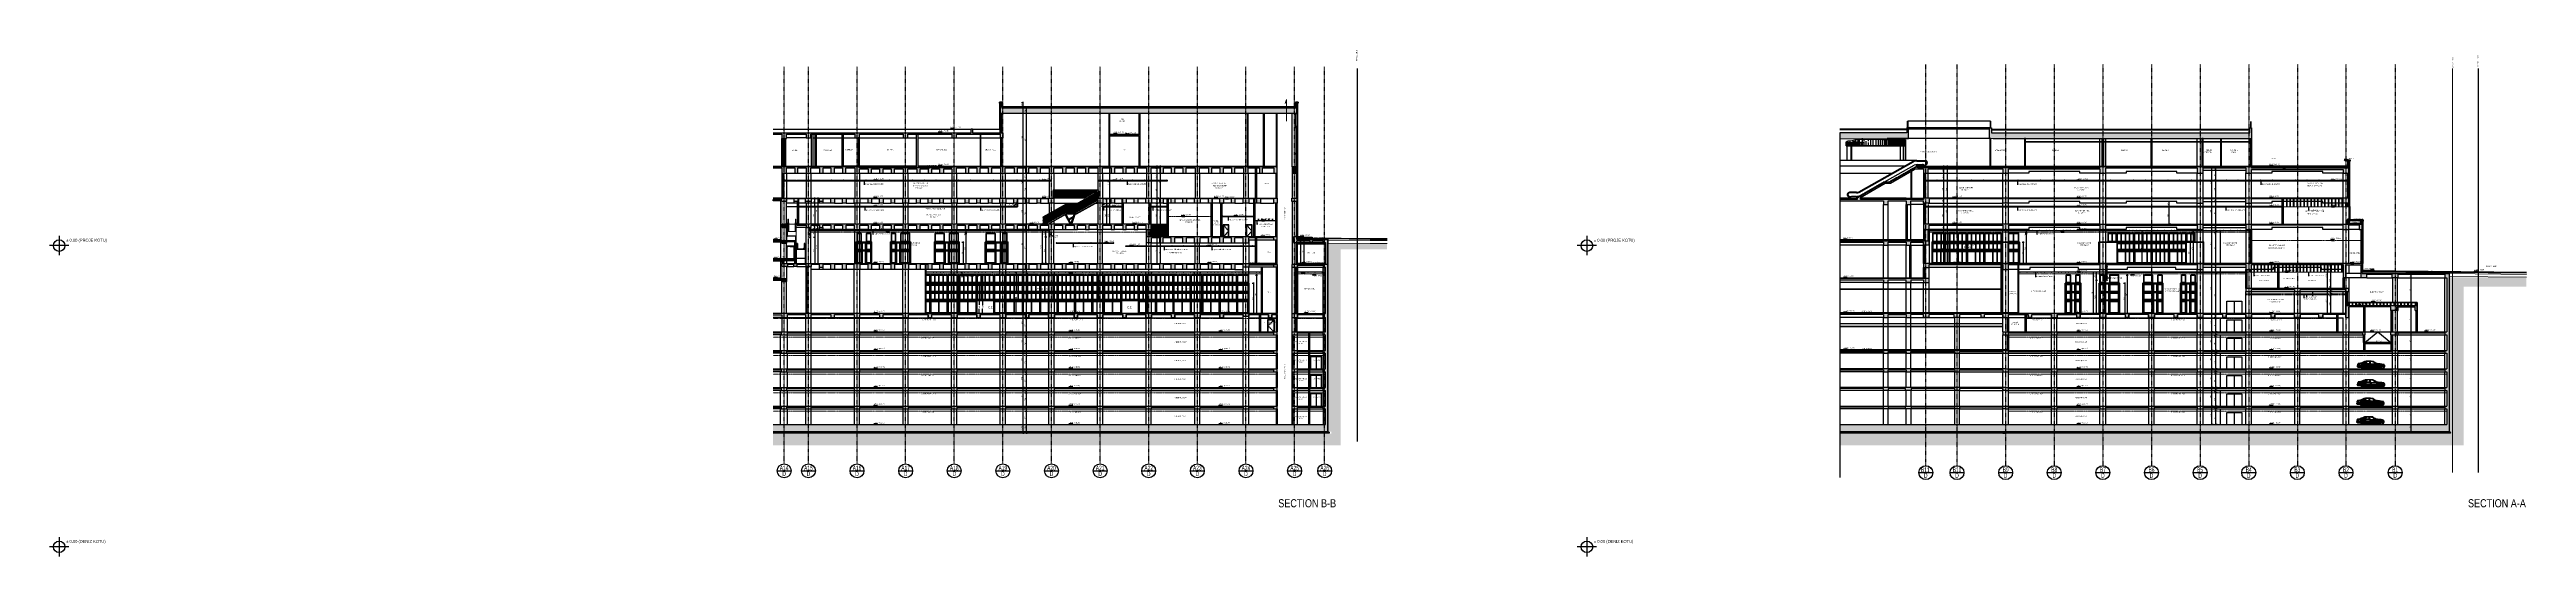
# Model space of a CAD drawing. Header units: centimetres. Extents: x -678439 to 71514, y -426864 to 8594.
# Drawn here: x 28718 to 71514, y -156 to 8594 of the extents above; entities outside this region: 3.
import ezdxf
from ezdxf.enums import TextEntityAlignment as Align

# ---------------------------------------------------------------- set-up
doc = ezdxf.new("R2010")
doc.units = ezdxf.units.CM
doc.header["$LTSCALE"] = 0.01
doc.header["$MEASUREMENT"] = 0
doc.header["$PDMODE"] = 3
for name, pattern in [('$0$CENTER', [50.8, 31.75, -6.35, 6.35, -6.35]), ('HIDDEN', [9.525, 6.35, -3.175]), ('HIDDEN2', [0.1875, 0.125, -0.0625]), ('K5LT_AXLED', [19.5, 15, -1.5, 1.5, -1.5])]:
    doc.linetypes.add(name, pattern=pattern)
doc.layers.get('0').update_dxf_attribs({"lineweight": 0})
doc.layers.get('DefPoints').update_dxf_attribs({"color": 200})
for name, color, linetype, lineweight in [('$0$FP P5 Parking Level$0$A-Elev-Xfin', 21, 'Continuous', 0), ('AG-ELEV-03', 9, 'Continuous', 20), ('AG-Floor_Concrete(with hardener)', 7, 'Continuous', 18), ('AG-Grobeton', 255, 'Continuous', 25), ('AG-Hatch_SteelSection', 253, 'Continuous', 5), ('AG-Insulation_Heat_Rockwool', 95, 'BATTING', 13), ('AG-Metal_Profile', 122, 'Continuous', 18), ('AG-Slab', 6, 'Continuous', 30), ('AG-Steel_Primary', 122, 'Continuous', 30), ('AG-Steel_Secondary', 210, 'Continuous', 20), ('AG-Wall', 4, 'Continuous', 20), ('AG-Wall-Cold Room Panel', 1, 'Continuous', 18), ('AI-110', 3, 'Continuous', 30), ('AI-115', 4, 'Continuous', 20), ('AR-ALUM', 122, 'Continuous', 40), ('AR-COLUMN', 6, 'Continuous', 18), ('AR-HIDDEN', 9, 'HIDDEN', 18), ('kaplama', 30, 'Continuous', 40), ('kolon-gorunus', 151, 'Continuous', 40), ('KOMPOZİ', 191, 'Continuous', 40), ('LIBERTA200', 213, 'Continuous', 18), ('M_2_Steel_Structure', 201, 'Continuous', 20), ('RACKING', 157, 'Continuous', 40), ('SC Site Sections$0$A-Anno-Note', 7, 'Continuous', 15), ('TAV-AG-Acoustic', 1, 'Continuous', 0), ('Y-GORUNUS COK INCE', 9, 'Continuous', 5), ('Y-GORUNUS_INCE', 9, 'Continuous', 13)]:
    doc.layers.add(name, color=color, linetype=linetype, lineweight=lineweight)
for name, color, linetype in [('$0$V-0_Axis', 8, '$0$CENTER'), ('$0$V-2_Wall', 4, 'Continuous'), ('150714_akslar$0$V-0_Text_Axis_10', 132, 'Continuous'), ('150714_akslar$0$V_DUVAR', 3, 'Continuous'), ('AG-Dimension_50', 9, 'Continuous'), ('AG-ELEV-02', 152, 'Continuous'), ('AG-HANDRAIL', 20, 'Continuous'), ('AG-HIDDEN', 9, 'HIDDEN'), ('AG-Insulation-Water', 12, 'HIDDEN2'), ('AG-PLASTER', 73, 'Continuous'), ('AG-WALL-GASCONCRETE-20', 4, 'Continuous'), ('AG-Wood', 30, 'Continuous'), ('AI-011', 7, 'Continuous'), ('ALCIPAN', 45, 'Continuous'), ('Alu Panel', 24, 'Continuous'), ('ALUM', 111, 'Continuous'), ('ALUMINYUM', 144, 'Continuous'), ('AR-02', 152, 'Continuous'), ('AR-03', 9, 'Continuous'), ('AR-WALL-GYP-WHITE', 44, 'Continuous'), ('AR-Water Isolation', 1, 'HIDDEN2'), ('AR-WB', 152, 'Continuous'), ('B-H', 9, 'Continuous'), ('CAM', 1, 'Continuous'), ('DIM', 9, 'Continuous'), ('GOR2', 152, 'Continuous'), ('IZ1', 9, 'HIDDEN2'), ('KPL', 30, 'Continuous'), ('METAL', 122, 'Continuous'), ('SIVA', 151, 'Continuous'), ('TASYUNU', 30, 'Continuous'), ('V-0_Dimension', 1, 'Continuous'), ('V-0_Elevation_015', 103, 'Continuous'), ('V-0_Elevation_025', 123, 'Continuous'), ('V-0_Elevation_030', 30, 'Continuous'), ('V-0_Hatch', 16, 'Continuous'), ('V-0_Hatch_Concrete', 252, 'Continuous'), ('V-0_Hidden', 9, 'HIDDEN'), ('V-0_Notation_Level_500', 2, 'Continuous'), ('V-0_Text_Axis_10', 132, 'Continuous'), ('V-0_Text_Tr', 7, 'Continuous'), ('V-2_Column', 160, 'Continuous'), ('V-2_Wall', 4, 'Continuous'), ('V-3_Ceiling_Suspended', 202, 'Continuous'), ('V-3_Glazing', 121, 'Continuous'), ('V-4_Floor_Cladding', 53, 'Continuous'), ('V-7_Border', 83, 'Continuous'), ('V_DUVAR', 3, 'Continuous')]:
    doc.layers.add(name, color=color, linetype=linetype)
doc.layers.add('V-0_Invisible', color=7, linetype='Continuous', plot=False)
doc.styles.add('150714_akslar$0$VIVA_200', font='arial.ttf', dxfattribs={"width": 0.6, "height": 40})
doc.styles.add('Arial', font='arial.ttf')
doc.styles.add('SC Site Sections$0$DDG Notes Anno', font='arial.ttf', dxfattribs={"height": 2.5})
doc.styles.add('VIVA_100', font='arial.ttf', dxfattribs={"height": 20})
doc.styles.add('VIVA_20', font='arial.ttf', dxfattribs={"height": 50})
doc.styles.add('VIVA_200', font='arial.ttf', dxfattribs={"height": 50})
doc.linetypes.add('BATTING', pattern='A,0.0001,-0.1,[134,ltypeshp.shx,S=0.1,R=0,X=-0.1,Y=0],-0.2,[134,ltypeshp.shx,S=0.1,R=180,X=0.1,Y=0],-0.1', length=0.4001)
doc.dimstyles.new('VIVA_100', dxfattribs={"dimscale": 10, "dimtxt": 25, "dimasz": 1, "dimexe": 1, "dimexo": 1, "dimgap": 1, "dimtad": 1, "dimdec": 0, "dimzin": 3, "dimdsep": 46, "dimtxsty": 'VIVA_100', "dimblk": 'OBLIQUE', "dimcen": 0, "dimdle": 1, "dimclrd": 256, "dimclre": 256, "dimclrt": 256, "dimadec": 1, "dimazin": 0, "dimtfac": 0.75, "dimtdec": 0, "dimtix": 1, "dimtmove": 2, "dimatfit": 2, "dimldrblk": 'DOT', "dimfxlon": 1, "dimfrac": 1, "dimtolj": 1, "dimtzin": 0, "dimlwd": -1, "dimlwe": -1, "dimarcsym": 0})
pattern_1 = [(50, (0, 0), (14.3452037, -1.2550427), [1.5, -16.5]), (355, (0, 0), (-2.7750267, 15.0438427), [1.2, -13.2]), (100.451444, (1.195, -0.105), (11.570177, 13.7887998), [1.2748038, -14.0228422]), (46.1842, (0, 4), (21.3448266, -3.3103856), [2.25, -24.75]), (96.635635, (1.779, 3.724), (18.693239, 19.482372), [1.912207, -21.034275]), (351.184164, (0, 4), (18.693239, 19.482372), [1.8, -19.8]), (21, (2, 3), (11.938141, -8.0523778), [1.5, -16.5]), (326, (2, 3), (4.8663066, 14.503001), [1.2, -13.2]), (71.451445, (2.995, 2.329), (16.8044475, 6.450623), [1.2748038, -14.0228422]), (37.5, (0, 0), (0.2431971, 6.65787708), [0, -13.04, 0, -13.4, 0, -13.25]), (7.5, (0, 0), (5.26139075, 7.88823424), [0, -7.64, 0, -12.74, 0, -5.05]), (327.5, (-4.46, 0), (10.67644872, -0.45109743), [0, -5, 0, -15.6, 0, -20.7]), (317.5, (-6.46, 0), (11.6637234, 2.0020996), [0, -6.5, 0, -10.36, 0, -14.7])]

# ---------------------------------------------------------------- blocks, each defined once
blk = doc.blocks.new('V_AKS ETIKET')
at = {"layer": 'V-0_Text_Axis_10', "ltscale": 50}
blk.add_line((-60, 60), (60, 60), dxfattribs=at)
blk.add_circle((0, 60), 60, dxfattribs=at)
at = {"layer": 'V-0_Text_Axis_10', "style": 'VIVA_200', "width": 0.6}
for tag, p in [('BLOK', (0, 3)), ('AKS', (0, 53))]:
    blk.add_attdef(tag, text='', height=40, dxfattribs=at).set_placement(p, align=Align.BOTTOM_CENTER)
blk = doc.blocks.new('_OBLIQUE')
at = {"color": 0, "linetype": 'ByBlock'}
blk.add_line((-0.5, -0.5), (0.5, 0.5), dxfattribs=at)
blk = doc.blocks.new('*D88')
at = {"layer": 'DefPoints', "color": 0, "transparency": 16777216}
for p in [(47778, 5360), (47858, 5360), (47778, 4900)]:
    blk.add_point(p, dxfattribs=at)
at = {"layer": 'V-0_Dimension', "transparency": 16777216}
for p, q in [((47833, 5360), (47868, 5360)), ((47858, 4890), (47858, 5370)), ((47833, 4900), (47868, 4900))]:
    blk.add_line(p, q, dxfattribs=at)
at = {"layer": 'V-0_Dimension', "transparency": 16777216, "xscale": 10, "yscale": 10, "zscale": 10}
for p, rotation in [((47858, 5360), 90), ((47858, 4900), 270)]:
    blk.add_blockref('_OBLIQUE', p, dxfattribs=dict(at, rotation=rotation))
at = {"layer": 'V-0_Dimension', "transparency": 16777216, "insert": (47838, 5130), "char_height": 20, "attachment_point": 5, "rotation": 90, "style": 'VIVA_100'}
blk.add_mtext('\\A1;460 ', dxfattribs=at)
blk = doc.blocks.new('_DOT')
blk.add_line((-0.5, 0), (-1, 0))
at = {"const_width": 0.5}
blk.add_lwpolyline([(-0.25, 0, 1), (0.25, 0, 1)], format="xyb", close=True, dxfattribs=at)
blk = doc.blocks.new('*D89')
at = {"layer": 'DefPoints', "color": 0, "transparency": 16777216}
for p in [(47750, 5260), (47916, 5260), (47836, 4900)]:
    blk.add_point(p, dxfattribs=at)
at = {"layer": 'V-0_Dimension', "transparency": 16777216}
for p, q in [((47891, 5260), (47926, 5260)), ((47916, 4890), (47916, 5270)), ((47891, 4900), (47926, 4900))]:
    blk.add_line(p, q, dxfattribs=at)
at = {"layer": 'V-0_Dimension', "transparency": 16777216, "xscale": 10, "yscale": 10, "zscale": 10}
for p, rotation in [((47916, 5260), 90), ((47916, 4900), 270)]:
    blk.add_blockref('_OBLIQUE', p, dxfattribs=dict(at, rotation=rotation))
at = {"layer": 'V-0_Dimension', "transparency": 16777216, "insert": (47895, 5080), "char_height": 20, "attachment_point": 5, "rotation": 90, "style": 'VIVA_100'}
blk.add_mtext('\\A1;360 ', dxfattribs=at)
blk = doc.blocks.new('*D90')
at = {"layer": 'DefPoints', "color": 0, "transparency": 16777216}
for p in [(47750, 5260), (47815, 5360), (47916, 5360)]:
    blk.add_point(p, dxfattribs=at)
at = {"layer": 'V-0_Dimension', "transparency": 16777216}
for p, q in [((47891, 5360), (47926, 5360)), ((47891, 5260), (47926, 5260)), ((47916, 5250), (47916, 5370))]:
    blk.add_line(p, q, dxfattribs=at)
at = {"layer": 'V-0_Dimension', "transparency": 16777216, "xscale": 10, "yscale": 10, "zscale": 10}
for p, rotation in [((47916, 5360), 90), ((47916, 5260), 270)]:
    blk.add_blockref('_OBLIQUE', p, dxfattribs=dict(at, rotation=rotation))
at = {"layer": 'V-0_Dimension', "transparency": 16777216, "insert": (47895, 5310), "char_height": 20, "attachment_point": 5, "rotation": 90, "style": 'VIVA_100'}
blk.add_mtext('\\A1;100 ', dxfattribs=at)
blk = doc.blocks.new('*D91')
at = {"layer": 'DefPoints', "color": 0, "transparency": 16777216}
for p in [(50270, 5263), (50340, 5263), (50260, 4900)]:
    blk.add_point(p, dxfattribs=at)
at = {"layer": 'V-0_Dimension', "transparency": 16777216}
for p, q in [((50315, 5263), (50350, 5263)), ((50340, 4890), (50340, 5273)), ((50315, 4900), (50350, 4900))]:
    blk.add_line(p, q, dxfattribs=at)
at = {"layer": 'V-0_Dimension', "transparency": 16777216, "xscale": 10, "yscale": 10, "zscale": 10}
for p, rotation in [((50340, 5263), 90), ((50340, 4900), 270)]:
    blk.add_blockref('_OBLIQUE', p, dxfattribs=dict(at, rotation=rotation))
at = {"layer": 'V-0_Dimension', "transparency": 16777216, "insert": (50320, 5082), "char_height": 20, "attachment_point": 5, "rotation": 90, "style": 'VIVA_100'}
blk.add_mtext('\\A1;363 ', dxfattribs=at)
blk = doc.blocks.new('*D92')
at = {"layer": 'DefPoints', "color": 0, "transparency": 16777216}
for p in [(50270, 5313), (50393, 5313), (50313, 4900)]:
    blk.add_point(p, dxfattribs=at)
at = {"layer": 'V-0_Dimension', "transparency": 16777216}
for p, q in [((50368, 5313), (50403, 5313)), ((50393, 4890), (50393, 5323)), ((50368, 4900), (50403, 4900))]:
    blk.add_line(p, q, dxfattribs=at)
at = {"layer": 'V-0_Dimension', "transparency": 16777216, "xscale": 10, "yscale": 10, "zscale": 10}
for p, rotation in [((50393, 5313), 90), ((50393, 4900), 270)]:
    blk.add_blockref('_OBLIQUE', p, dxfattribs=dict(at, rotation=rotation))
at = {"layer": 'V-0_Dimension', "transparency": 16777216, "insert": (50372, 5107), "char_height": 20, "attachment_point": 5, "rotation": 90, "style": 'VIVA_100'}
blk.add_mtext('\\A1;413 ', dxfattribs=at)
blk = doc.blocks.new('*D93')
at = {"layer": 'DefPoints', "color": 0, "transparency": 16777216}
for p in [(50270, 5313), (50270, 5263), (50340, 5313)]:
    blk.add_point(p, dxfattribs=at)
at = {"layer": 'V-0_Dimension', "transparency": 16777216}
for p, q in [((50315, 5313), (50350, 5313)), ((50315, 5263), (50350, 5263)), ((50340, 5253), (50340, 5323))]:
    blk.add_line(p, q, dxfattribs=at)
at = {"layer": 'V-0_Dimension', "transparency": 16777216, "xscale": 10, "yscale": 10, "zscale": 10}
for p, rotation in [((50340, 5313), 90), ((50340, 5263), 270)]:
    blk.add_blockref('_OBLIQUE', p, dxfattribs=dict(at, rotation=rotation))
at = {"layer": 'V-0_Dimension', "transparency": 16777216, "insert": (50320, 5288), "char_height": 20, "attachment_point": 5, "rotation": 90, "style": 'VIVA_100'}
blk.add_mtext('\\A1;50 ', dxfattribs=at)
blk = doc.blocks.new('VIDA1')
for p, q in [((-7, 3), (-7, 4)), ((7, 4), (-7, 4)), ((-7, 0), (-7, 3)), ((7, 3), (-7, 3)), ((-2, 0), (-7, 0)), ((-6, 4), (-6, 4)), ((6, 4), (-6, 4)), ((-3, 8), (-5, 7)), ((-5, 4), (-5, 7)), ((-2, 7), (-3, 8)), ((3, 8), (-3, 8)), ((-2, 7), (-2, 8)), ((-2, 7), (-2, 4)), ((-2, -1), (-2, 3)), ((-2, -2), (-2, 3)), ((-1, -1), (-1, 3)), ((0, -1), (0, 3)), ((0, -1), (0, 3)), ((1, -1), (1, 3)), ((2, 7), (2, 8)), ((2, 7), (3, 8)), ((2, 7), (2, 4)), ((2, -1), (2, 3)), ((2, -2), (2, 3)), ((7, 0), (2, 0)), ((3, 8), (5, 7)), ((5, 4), (5, 7)), ((6, 4), (6, 4)), ((7, 3), (7, 4)), ((7, 0), (7, 3)), ((3, -1), (-3, -3)), ((2, -2), (-3, -3)), ((-3, -3), (-2, -2)), ((3, -3), (-3, -5)), ((2, -4), (-3, -5)), ((-3, -5), (-2, -4)), ((3, -5), (-3, -7)), ((2, -6), (-3, -7)), ((-3, -7), (-2, -6)), ((3, -7), (-3, -9)), ((2, -8), (-3, -9)), ((-3, -9), (-2, -8)), ((3, -9), (-3, -11)), ((2, -10), (-3, -11)), ((-3, -11), (-2, -10)), ((-2, -2), (3, -1)), ((-2, -4), (3, -3)), ((-2, -4), (-2, -3)), ((-2, -6), (3, -5)), ((-2, -6), (-2, -5)), ((-2, -8), (3, -7)), ((-2, -8), (-2, -7)), ((-2, -10), (3, -9)), ((-2, -10), (-2, -9)), ((-2, -15), (-2, -12)), ((0, -16), (-2, -15)), ((-1, -12), (0, -12)), ((0, -16), (-1, -12)), ((2, -15), (0, -12)), ((0, -16), (2, -15)), ((3, -1), (2, -2)), ((2, -3), (2, -2)), ((3, -3), (2, -4)), ((2, -6), (2, -4)), ((3, -5), (2, -6)), ((2, -8), (2, -6)), ((3, -7), (2, -8)), ((2, -10), (2, -8)), ((3, -9), (2, -10)), ((2, -15), (2, -10))]:
    blk.add_line(p, q)
blk = doc.blocks.new('*D101')
at = {"layer": 'DefPoints', "color": 0, "transparency": 16777216}
for p in [(49439, 4560), (49523, 4560), (49451, 4040)]:
    blk.add_point(p, dxfattribs=at)
at = {"layer": 'V-0_Dimension', "transparency": 16777216}
for p, q in [((49498, 4560), (49533, 4560)), ((49523, 4030), (49523, 4570)), ((49498, 4040), (49533, 4040))]:
    blk.add_line(p, q, dxfattribs=at)
at = {"layer": 'V-0_Dimension', "transparency": 16777216, "xscale": 10, "yscale": 10, "zscale": 10}
for p, rotation in [((49523, 4560), 90), ((49523, 4040), 270)]:
    blk.add_blockref('_OBLIQUE', p, dxfattribs=dict(at, rotation=rotation))
at = {"layer": 'V-0_Dimension', "transparency": 16777216, "insert": (49503, 4300), "char_height": 20, "attachment_point": 5, "rotation": 90, "style": 'VIVA_100'}
blk.add_mtext('\\A1;520 ', dxfattribs=at)
blk = doc.blocks.new('*D102')
at = {"layer": 'DefPoints', "color": 0, "transparency": 16777216}
for p in [(49387, 4700), (49577, 4700), (49413, 4040)]:
    blk.add_point(p, dxfattribs=at)
at = {"layer": 'V-0_Dimension', "transparency": 16777216}
for p, q in [((49577, 4030), (49577, 4710)), ((49552, 4700), (49587, 4700)), ((49552, 4040), (49587, 4040))]:
    blk.add_line(p, q, dxfattribs=at)
at = {"layer": 'V-0_Dimension', "transparency": 16777216, "xscale": 10, "yscale": 10, "zscale": 10}
for p, rotation in [((49577, 4700), 90), ((49577, 4040), 270)]:
    blk.add_blockref('_OBLIQUE', p, dxfattribs=dict(at, rotation=rotation))
at = {"layer": 'V-0_Dimension', "transparency": 16777216, "insert": (49557, 4370), "char_height": 20, "attachment_point": 5, "rotation": 90, "style": 'VIVA_100'}
blk.add_mtext('\\A1;660 ', dxfattribs=at)
blk = doc.blocks.new('*D103')
at = {"layer": 'DefPoints', "color": 0, "transparency": 16777216}
for p in [(44710, 4560), (44782, 4560), (44850, 4040)]:
    blk.add_point(p, dxfattribs=at)
at = {"layer": 'V-0_Dimension', "transparency": 16777216}
for p, q in [((44757, 4560), (44792, 4560)), ((44782, 4570), (44782, 4185)), ((44807, 4040), (44772, 4040)), ((44782, 4030), (44782, 4121))]:
    blk.add_line(p, q, dxfattribs=at)
at = {"layer": 'V-0_Dimension', "transparency": 16777216, "xscale": 10, "yscale": 10, "zscale": 10}
for p, rotation in [((44782, 4560), 90), ((44782, 4040), 270)]:
    blk.add_blockref('_OBLIQUE', p, dxfattribs=dict(at, rotation=rotation))
at = {"layer": 'V-0_Dimension', "transparency": 16777216, "insert": (44782, 4153), "char_height": 20, "attachment_point": 5, "rotation": 90, "style": 'VIVA_100'}
blk.add_mtext('\\A1;520 ', dxfattribs=at)
blk = doc.blocks.new('*D104')
at = {"layer": 'DefPoints', "color": 0, "transparency": 16777216}
for p in [(44658, 4700), (44840, 4700), (44774, 4040)]:
    blk.add_point(p, dxfattribs=at)
at = {"layer": 'V-0_Dimension', "transparency": 16777216}
for p, q in [((44840, 4710), (44840, 4182)), ((44815, 4700), (44850, 4700)), ((44815, 4040), (44850, 4040)), ((44840, 4030), (44840, 4118))]:
    blk.add_line(p, q, dxfattribs=at)
at = {"layer": 'V-0_Dimension', "transparency": 16777216, "xscale": 10, "yscale": 10, "zscale": 10}
for p, rotation in [((44840, 4700), 90), ((44840, 4040), 270)]:
    blk.add_blockref('_OBLIQUE', p, dxfattribs=dict(at, rotation=rotation))
at = {"layer": 'V-0_Dimension', "transparency": 16777216, "insert": (44840, 4150), "char_height": 20, "attachment_point": 5, "rotation": 90, "style": 'VIVA_100'}
blk.add_mtext('\\A1;660 ', dxfattribs=at)
blk = doc.blocks.new('*D124')
at = {"layer": 'DefPoints', "color": 0, "transparency": 16777216}
for p in [(44436, 5270), (44508, 5270), (44436, 4900)]:
    blk.add_point(p, dxfattribs=at)
at = {"layer": 'V-0_Dimension', "transparency": 16777216}
for p, q in [((44483, 5270), (44518, 5270)), ((44508, 4890), (44508, 5280)), ((44483, 4900), (44518, 4900))]:
    blk.add_line(p, q, dxfattribs=at)
at = {"layer": 'V-0_Dimension', "transparency": 16777216, "xscale": 10, "yscale": 10, "zscale": 10}
for p, rotation in [((44508, 5270), 90), ((44508, 4900), 270)]:
    blk.add_blockref('_OBLIQUE', p, dxfattribs=dict(at, rotation=rotation))
at = {"layer": 'V-0_Dimension', "transparency": 16777216, "insert": (44487, 5085), "char_height": 20, "attachment_point": 5, "rotation": 90, "style": 'VIVA_100'}
blk.add_mtext('\\A1;370 ', dxfattribs=at)
blk = doc.blocks.new('*D125')
at = {"layer": 'DefPoints', "color": 0, "transparency": 16777216}
for p in [(44419, 5420), (44556, 5420), (44391, 4900)]:
    blk.add_point(p, dxfattribs=at)
at = {"layer": 'V-0_Dimension', "transparency": 16777216}
for p, q in [((44531, 5420), (44566, 5420)), ((44556, 4890), (44556, 5430)), ((44531, 4900), (44566, 4900))]:
    blk.add_line(p, q, dxfattribs=at)
at = {"layer": 'V-0_Dimension', "transparency": 16777216, "xscale": 10, "yscale": 10, "zscale": 10}
for p, rotation in [((44556, 5420), 90), ((44556, 4900), 270)]:
    blk.add_blockref('_OBLIQUE', p, dxfattribs=dict(at, rotation=rotation))
at = {"layer": 'V-0_Dimension', "transparency": 16777216, "insert": (44536, 5160), "char_height": 20, "attachment_point": 5, "rotation": 90, "style": 'VIVA_100'}
blk.add_mtext('\\A1;520 ', dxfattribs=at)
blk = doc.blocks.new('*D126')
at = {"layer": 'DefPoints', "color": 0, "transparency": 16777216}
for p in [(50270, 5360), (50270, 5313), (50340, 5360)]:
    blk.add_point(p, dxfattribs=at)
at = {"layer": 'V-0_Dimension', "transparency": 16777216}
for p, q in [((50315, 5360), (50350, 5360)), ((50315, 5313), (50350, 5313)), ((50340, 5360), (50340, 5370)), ((50340, 5313), (50340, 5360)), ((50340, 5313), (50340, 5303))]:
    blk.add_line(p, q, dxfattribs=at)
at = {"layer": 'V-0_Dimension', "transparency": 16777216, "xscale": 10, "yscale": 10, "zscale": 10}
for p, rotation in [((50340, 5360), 270), ((50340, 5313), 90)]:
    blk.add_blockref('_OBLIQUE', p, dxfattribs=dict(at, rotation=rotation))
at = {"layer": 'V-0_Dimension', "transparency": 16777216, "insert": (50321, 5339), "char_height": 20, "attachment_point": 5, "rotation": 90, "style": 'VIVA_100'}
blk.add_mtext('\\A1;47 ', dxfattribs=at)
blk = doc.blocks.new('RAFF')
at = {"layer": 'RACKING', "color": 7, "ltscale": 0.3}
for points in [[(-55.72, 1.4), (-55.12, 1.4), (-55.12, 0.1), (-55.72, 0.1)], [(-55.72, -1.4), (-55.12, -1.4), (-55.12, -0.34), (-55.72, -0.34)], [(-55.72, -2.8), (-55.12, -2.8), (-55.12, -1.74), (-55.72, -1.74)], [(-55.72, -5.1), (-55.13, -5.1), (-55.13, -3.14), (-55.72, -3.14)]]:
    blk.add_lwpolyline(points, dxfattribs=at)
at = {"layer": 'RACKING', "ltscale": 0.3}
for points in [[(-55.72, 0), (-55.08, 0), (-55.08, -0.1), (-55.72, -0.1)], [(-55.72, -1.5), (-55.08, -1.5), (-55.08, -1.6), (-55.72, -1.6)], [(-55.72, -2.9), (-55.08, -2.9), (-55.08, -3), (-55.72, -3)]]:
    blk.add_lwpolyline(points, dxfattribs=at)
at = {"layer": 'RACKING', "color": 7, "ltscale": 0.3}
for points in [[(-55.2, 0.1), (-55.12, 0.1), (-55.12, 0), (-55.2, 0)], [(-54.25, 0.1), (-54.96, 0.1), (-54.96, 1.4), (-54.25, 1.4)], [(-54.96, 0.1), (-54.87, 0.1), (-54.87, 0), (-54.96, 0)], [(-54.33, 0.1), (-54.25, 0.1), (-54.25, 0), (-54.33, 0)], [(-53.54, 0.1), (-54.25, 0.1), (-54.25, 1.4), (-53.54, 1.4)], [(-54.25, 0.1), (-54.16, 0.1), (-54.16, 0), (-54.25, 0)], [(-53.62, 0.1), (-53.54, 0.1), (-53.54, 0), (-53.62, 0)], [(-52.83, 0.1), (-53.54, 0.1), (-53.54, 1.4), (-52.83, 1.4)], [(-53.54, 0.1), (-53.45, 0.1), (-53.45, 0), (-53.54, 0)], [(-52.91, 0.1), (-52.83, 0.1), (-52.83, 0), (-52.91, 0)], [(-52.12, 0.1), (-52.83, 0.1), (-52.83, 1.4), (-52.12, 1.4)], [(-52.83, 0.1), (-52.74, 0.1), (-52.74, 0), (-52.83, 0)], [(-52.2, 0.1), (-52.12, 0.1), (-52.12, 0), (-52.2, 0)], [(-51, 0.1), (-51.96, 0.1), (-51.96, 1.4), (-51, 1.4)], [(-51.96, 0.1), (-51.87, 0.1), (-51.87, 0), (-51.96, 0)], [(-51.08, 0.1), (-51, 0.1), (-51, 0), (-51.08, 0)], [(-50.14, 0.1), (-51, 0.1), (-51, 1.4), (-50.14, 1.4)], [(-51, 0.1), (-50.91, 0.1), (-50.91, 0), (-51, 0)], [(-50.22, 0.1), (-50.14, 0.1), (-50.14, 0), (-50.22, 0)], [(-49.25, 0.1), (-49.96, 0.1), (-49.96, 1.4), (-49.25, 1.4)], [(-49.96, 0.1), (-49.87, 0.1), (-49.87, 0), (-49.96, 0)], [(-49.33, 0.1), (-49.25, 0.1), (-49.25, 0), (-49.33, 0)], [(-48.54, 0.1), (-49.25, 0.1), (-49.25, 1.4), (-48.54, 1.4)], [(-49.25, 0.1), (-49.16, 0.1), (-49.16, 0), (-49.25, 0)], [(-48.62, 0.1), (-48.54, 0.1), (-48.54, 0), (-48.62, 0)], [(-47.83, 0.1), (-48.54, 0.1), (-48.54, 1.4), (-47.83, 1.4)], [(-48.54, 0.1), (-48.45, 0.1), (-48.45, 0), (-48.54, 0)], [(-47.91, 0.1), (-47.83, 0.1), (-47.83, 0), (-47.91, 0)], [(-47.12, 0.1), (-47.83, 0.1), (-47.83, 1.4), (-47.12, 1.4)], [(-47.83, 0.1), (-47.74, 0.1), (-47.74, 0), (-47.83, 0)], [(-47.2, 0.1), (-47.12, 0.1), (-47.12, 0), (-47.2, 0)], [(-46.25, 0.1), (-46.96, 0.1), (-46.96, 1.4), (-46.25, 1.4)], [(-46.96, 0.1), (-46.87, 0.1), (-46.87, 0), (-46.96, 0)], [(-46.33, 0.1), (-46.25, 0.1), (-46.25, 0), (-46.33, 0)], [(-45.54, 0.1), (-46.25, 0.1), (-46.25, 1.4), (-45.54, 1.4)], [(-46.25, 0.1), (-46.16, 0.1), (-46.16, 0), (-46.25, 0)], [(-45.62, 0.1), (-45.54, 0.1), (-45.54, 0), (-45.62, 0)], [(-44.83, 0.1), (-45.54, 0.1), (-45.54, 1.4), (-44.83, 1.4)], [(-45.54, 0.1), (-45.45, 0.1), (-45.45, 0), (-45.54, 0)], [(-44.91, 0.1), (-44.83, 0.1), (-44.83, 0), (-44.91, 0)], [(-44.12, 0.1), (-44.83, 0.1), (-44.83, 1.4), (-44.12, 1.4)], [(-44.83, 0.1), (-44.74, 0.1), (-44.74, 0), (-44.83, 0)], [(-44.2, 0.1), (-44.12, 0.1), (-44.12, 0), (-44.2, 0)], [(-43.96, 0.1), (-43, 0.1), (-43, 1.4), (-43.96, 1.4)], [(-43.87, 0.1), (-43.96, 0.1), (-43.96, 0), (-43.87, 0)], [(-43, 0.1), (-43.08, 0.1), (-43.08, 0), (-43, 0)], [(-43, 0.1), (-42.14, 0.1), (-42.14, 1.4), (-43, 1.4)], [(-42.91, 0.1), (-43, 0.1), (-43, 0), (-42.91, 0)], [(-42.14, 0.1), (-42.22, 0.1), (-42.22, 0), (-42.14, 0)], [(-42.14, 0.1), (-42.22, 0.1), (-42.22, 0), (-42.14, 0)], [(-41.25, 0.1), (-41.96, 0.1), (-41.96, 1.4), (-41.25, 1.4)], [(-41.96, 0.1), (-41.87, 0.1), (-41.87, 0), (-41.96, 0)], [(-41.33, 0.1), (-41.25, 0.1), (-41.25, 0), (-41.33, 0)], [(-40.54, 0.1), (-41.25, 0.1), (-41.25, 1.4), (-40.54, 1.4)], [(-41.25, 0.1), (-41.16, 0.1), (-41.16, 0), (-41.25, 0)], [(-40.62, 0.1), (-40.54, 0.1), (-40.54, 0), (-40.62, 0)], [(-39.83, 0.1), (-40.54, 0.1), (-40.54, 1.4), (-39.83, 1.4)], [(-40.54, 0.1), (-40.45, 0.1), (-40.45, 0), (-40.54, 0)], [(-39.91, 0.1), (-39.83, 0.1), (-39.83, 0), (-39.91, 0)], [(-39.12, 0.1), (-39.83, 0.1), (-39.83, 1.4), (-39.12, 1.4)], [(-39.83, 0.1), (-39.74, 0.1), (-39.74, 0), (-39.83, 0)], [(-39.2, 0.1), (-39.12, 0.1), (-39.12, 0), (-39.2, 0)], [(-38.25, 0.1), (-38.96, 0.1), (-38.96, 1.4), (-38.25, 1.4)], [(-38.96, 0.1), (-38.87, 0.1), (-38.87, 0), (-38.96, 0)], [(-38.33, 0.1), (-38.25, 0.1), (-38.25, 0), (-38.33, 0)], [(-37.54, 0.1), (-38.25, 0.1), (-38.25, 1.4), (-37.54, 1.4)], [(-38.25, 0.1), (-38.16, 0.1), (-38.16, 0), (-38.25, 0)], [(-37.62, 0.1), (-37.54, 0.1), (-37.54, 0), (-37.62, 0)], [(-36.83, 0.1), (-37.54, 0.1), (-37.54, 1.4), (-36.83, 1.4)], [(-37.54, 0.1), (-37.45, 0.1), (-37.45, 0), (-37.54, 0)], [(-36.91, 0.1), (-36.83, 0.1), (-36.83, 0), (-36.91, 0)], [(-36.12, 0.1), (-36.83, 0.1), (-36.83, 1.4), (-36.12, 1.4)], [(-36.83, 0.1), (-36.74, 0.1), (-36.74, 0), (-36.83, 0)], [(-36.2, 0.1), (-36.12, 0.1), (-36.12, 0), (-36.2, 0)], [(-35.25, 0.1), (-35.96, 0.1), (-35.96, 1.4), (-35.25, 1.4)], [(-35.96, 0.1), (-35.87, 0.1), (-35.87, 0), (-35.96, 0)], [(-35.33, 0.1), (-35.25, 0.1), (-35.25, 0), (-35.33, 0)], [(-34.54, 0.1), (-35.25, 0.1), (-35.25, 1.4), (-34.54, 1.4)], [(-35.25, 0.1), (-35.16, 0.1), (-35.16, 0), (-35.25, 0)], [(-34.62, 0.1), (-34.54, 0.1), (-34.54, 0), (-34.62, 0)], [(-33.83, 0.1), (-34.54, 0.1), (-34.54, 1.4), (-33.83, 1.4)], [(-34.54, 0.1), (-34.45, 0.1), (-34.45, 0), (-34.54, 0)], [(-33.91, 0.1), (-33.83, 0.1), (-33.83, 0), (-33.91, 0)], [(-33.12, 0.1), (-33.83, 0.1), (-33.83, 1.4), (-33.12, 1.4)], [(-33.83, 0.1), (-33.74, 0.1), (-33.74, 0), (-33.83, 0)], [(-33.2, 0.1), (-33.12, 0.1), (-33.12, 0), (-33.2, 0)], [(-32.25, 0.1), (-32.96, 0.1), (-32.96, 1.4), (-32.25, 1.4)], [(-32.96, 0.1), (-32.87, 0.1), (-32.87, 0), (-32.96, 0)], [(-32.33, 0.1), (-32.25, 0.1), (-32.25, 0), (-32.33, 0)], [(-31.54, 0.1), (-32.25, 0.1), (-32.25, 1.4), (-31.54, 1.4)], [(-32.25, 0.1), (-32.16, 0.1), (-32.16, 0), (-32.25, 0)], [(-31.62, 0.1), (-31.54, 0.1), (-31.54, 0), (-31.62, 0)], [(-30.83, 0.1), (-31.54, 0.1), (-31.54, 1.4), (-30.83, 1.4)], [(-31.54, 0.1), (-31.45, 0.1), (-31.45, 0), (-31.54, 0)], [(-30.91, 0.1), (-30.83, 0.1), (-30.83, 0), (-30.91, 0)], [(-30.12, 0.1), (-30.83, 0.1), (-30.83, 1.4), (-30.12, 1.4)], [(-30.83, 0.1), (-30.74, 0.1), (-30.74, 0), (-30.83, 0)], [(-30.2, 0.1), (-30.12, 0.1), (-30.12, 0), (-30.2, 0)], [(-29.25, 0.1), (-29.96, 0.1), (-29.96, 1.4), (-29.25, 1.4)], [(-29.96, 0.1), (-29.87, 0.1), (-29.87, 0), (-29.96, 0)], [(-29.33, 0.1), (-29.25, 0.1), (-29.25, 0), (-29.33, 0)], [(-28.54, 0.1), (-29.25, 0.1), (-29.25, 1.4), (-28.54, 1.4)], [(-29.25, 0.1), (-29.16, 0.1), (-29.16, 0), (-29.25, 0)], [(-28.62, 0.1), (-28.54, 0.1), (-28.54, 0), (-28.62, 0)], [(-27.83, 0.1), (-28.54, 0.1), (-28.54, 1.4), (-27.83, 1.4)], [(-28.54, 0.1), (-28.45, 0.1), (-28.45, 0), (-28.54, 0)], [(-27.91, 0.1), (-27.83, 0.1), (-27.83, 0), (-27.91, 0)], [(-27.12, 0.1), (-27.83, 0.1), (-27.83, 1.4), (-27.12, 1.4)], [(-27.83, 0.1), (-27.74, 0.1), (-27.74, 0), (-27.83, 0)], [(-27.2, 0.1), (-27.12, 0.1), (-27.12, 0), (-27.2, 0)], [(-26.96, 0.1), (-26, 0.1), (-26, 1.4), (-26.96, 1.4)], [(-26.87, 0.1), (-26.96, 0.1), (-26.96, 0), (-26.87, 0)], [(-26, 0.1), (-26.08, 0.1), (-26.08, 0), (-26, 0)], [(-26, 0.1), (-25.14, 0.1), (-25.14, 1.4), (-26, 1.4)], [(-25.91, 0.1), (-26, 0.1), (-26, 0), (-25.91, 0)], [(-25.14, 0.1), (-25.22, 0.1), (-25.22, 0), (-25.14, 0)], [(-25.14, 0.1), (-25.22, 0.1), (-25.22, 0), (-25.14, 0)], [(-24.25, 0.1), (-24.96, 0.1), (-24.96, 1.4), (-24.25, 1.4)], [(-24.96, 0.1), (-24.87, 0.1), (-24.87, 0), (-24.96, 0)], [(-24.33, 0.1), (-24.25, 0.1), (-24.25, 0), (-24.33, 0)], [(-23.54, 0.1), (-24.25, 0.1), (-24.25, 1.4), (-23.54, 1.4)], [(-24.25, 0.1), (-24.16, 0.1), (-24.16, 0), (-24.25, 0)], [(-23.62, 0.1), (-23.54, 0.1), (-23.54, 0), (-23.62, 0)], [(-22.83, 0.1), (-23.54, 0.1), (-23.54, 1.4), (-22.83, 1.4)], [(-23.54, 0.1), (-23.45, 0.1), (-23.45, 0), (-23.54, 0)], [(-22.91, 0.1), (-22.83, 0.1), (-22.83, 0), (-22.91, 0)], [(-22.12, 0.1), (-22.83, 0.1), (-22.83, 1.4), (-22.12, 1.4)], [(-22.83, 0.1), (-22.74, 0.1), (-22.74, 0), (-22.83, 0)], [(-22.2, 0.1), (-22.12, 0.1), (-22.12, 0), (-22.2, 0)], [(-21.25, 0.1), (-21.96, 0.1), (-21.96, 1.4), (-21.25, 1.4)], [(-21.96, 0.1), (-21.87, 0.1), (-21.87, 0), (-21.96, 0)], [(-21.33, 0.1), (-21.25, 0.1), (-21.25, 0), (-21.33, 0)], [(-20.54, 0.1), (-21.25, 0.1), (-21.25, 1.4), (-20.54, 1.4)], [(-21.25, 0.1), (-21.16, 0.1), (-21.16, 0), (-21.25, 0)], [(-20.62, 0.1), (-20.54, 0.1), (-20.54, 0), (-20.62, 0)], [(-19.83, 0.1), (-20.54, 0.1), (-20.54, 1.4), (-19.83, 1.4)], [(-20.54, 0.1), (-20.45, 0.1), (-20.45, 0), (-20.54, 0)], [(-19.91, 0.1), (-19.83, 0.1), (-19.83, 0), (-19.91, 0)], [(-19.12, 0.1), (-19.83, 0.1), (-19.83, 1.4), (-19.12, 1.4)], [(-19.83, 0.1), (-19.74, 0.1), (-19.74, 0), (-19.83, 0)], [(-19.2, 0.1), (-19.12, 0.1), (-19.12, 0), (-19.2, 0)], [(-18.25, 0.1), (-18.96, 0.1), (-18.96, 1.4), (-18.25, 1.4)], [(-18.96, 0.1), (-18.87, 0.1), (-18.87, 0), (-18.96, 0)], [(-18.33, 0.1), (-18.25, 0.1), (-18.25, 0), (-18.33, 0)], [(-17.54, 0.1), (-18.25, 0.1), (-18.25, 1.4), (-17.54, 1.4)], [(-18.25, 0.1), (-18.16, 0.1), (-18.16, 0), (-18.25, 0)], [(-17.62, 0.1), (-17.54, 0.1), (-17.54, 0), (-17.62, 0)], [(-16.83, 0.1), (-17.54, 0.1), (-17.54, 1.4), (-16.83, 1.4)], [(-17.54, 0.1), (-17.45, 0.1), (-17.45, 0), (-17.54, 0)], [(-16.91, 0.1), (-16.83, 0.1), (-16.83, 0), (-16.91, 0)], [(-16.12, 0.1), (-16.83, 0.1), (-16.83, 1.4), (-16.12, 1.4)], [(-16.83, 0.1), (-16.74, 0.1), (-16.74, 0), (-16.83, 0)], [(-16.2, 0.1), (-16.12, 0.1), (-16.12, 0), (-16.2, 0)], [(-15.25, 0.1), (-15.96, 0.1), (-15.96, 1.4), (-15.25, 1.4)], [(-15.96, 0.1), (-15.87, 0.1), (-15.87, 0), (-15.96, 0)], [(-15.33, 0.1), (-15.25, 0.1), (-15.25, 0), (-15.33, 0)], [(-14.54, 0.1), (-15.25, 0.1), (-15.25, 1.4), (-14.54, 1.4)], [(-15.25, 0.1), (-15.16, 0.1), (-15.16, 0), (-15.25, 0)], [(-14.62, 0.1), (-14.54, 0.1), (-14.54, 0), (-14.62, 0)], [(-13.83, 0.1), (-14.54, 0.1), (-14.54, 1.4), (-13.83, 1.4)], [(-14.54, 0.1), (-14.45, 0.1), (-14.45, 0), (-14.54, 0)], [(-13.91, 0.1), (-13.83, 0.1), (-13.83, 0), (-13.91, 0)], [(-13.12, 0.1), (-13.83, 0.1), (-13.83, 1.4), (-13.12, 1.4)], [(-13.83, 0.1), (-13.74, 0.1), (-13.74, 0), (-13.83, 0)], [(-13.2, 0.1), (-13.12, 0.1), (-13.12, 0), (-13.2, 0)], [(-12.25, 0.1), (-12.96, 0.1), (-12.96, 1.4), (-12.25, 1.4)], [(-12.96, 0.1), (-12.87, 0.1), (-12.87, 0), (-12.96, 0)], [(-12.33, 0.1), (-12.25, 0.1), (-12.25, 0), (-12.33, 0)], [(-11.54, 0.1), (-12.25, 0.1), (-12.25, 1.4), (-11.54, 1.4)], [(-12.25, 0.1), (-12.16, 0.1), (-12.16, 0), (-12.25, 0)], [(-11.62, 0.1), (-11.54, 0.1), (-11.54, 0), (-11.62, 0)], [(-10.83, 0.1), (-11.54, 0.1), (-11.54, 1.4), (-10.83, 1.4)], [(-11.54, 0.1), (-11.45, 0.1), (-11.45, 0), (-11.54, 0)], [(-10.91, 0.1), (-10.83, 0.1), (-10.83, 0), (-10.91, 0)], [(-10.12, 0.1), (-10.83, 0.1), (-10.83, 1.4), (-10.12, 1.4)], [(-10.83, 0.1), (-10.74, 0.1), (-10.74, 0), (-10.83, 0)], [(-10.2, 0.1), (-10.12, 0.1), (-10.12, 0), (-10.2, 0)], [(-9.96, 0.1), (-9, 0.1), (-9, 1.4), (-9.96, 1.4)], [(-9.87, 0.1), (-9.96, 0.1), (-9.96, 0), (-9.87, 0)], [(-9, 0.1), (-9.08, 0.1), (-9.08, 0), (-9, 0)], [(-9, 0.1), (-8.14, 0.1), (-8.14, 1.4), (-9, 1.4)], [(-8.91, 0.1), (-9, 0.1), (-9, 0), (-8.91, 0)], [(-8.14, 0.1), (-8.22, 0.1), (-8.22, 0), (-8.14, 0)], [(-8.14, 0.1), (-8.22, 0.1), (-8.22, 0), (-8.14, 0)], [(-7.25, 0.1), (-7.96, 0.1), (-7.96, 1.4), (-7.25, 1.4)], [(-7.96, 0.1), (-7.87, 0.1), (-7.87, 0), (-7.96, 0)], [(-7.33, 0.1), (-7.25, 0.1), (-7.25, 0), (-7.33, 0)], [(-6.54, 0.1), (-7.25, 0.1), (-7.25, 1.4), (-6.54, 1.4)], [(-7.25, 0.1), (-7.16, 0.1), (-7.16, 0), (-7.25, 0)], [(-6.62, 0.1), (-6.54, 0.1), (-6.54, 0), (-6.62, 0)], [(-5.83, 0.1), (-6.54, 0.1), (-6.54, 1.4), (-5.83, 1.4)], [(-6.54, 0.1), (-6.45, 0.1), (-6.45, 0), (-6.54, 0)], [(-5.91, 0.1), (-5.83, 0.1), (-5.83, 0), (-5.91, 0)], [(-5.12, 0.1), (-5.83, 0.1), (-5.83, 1.4), (-5.12, 1.4)], [(-5.83, 0.1), (-5.74, 0.1), (-5.74, 0), (-5.83, 0)], [(-5.2, 0.1), (-5.12, 0.1), (-5.12, 0), (-5.2, 0)], [(-4.25, 0.1), (-4.96, 0.1), (-4.96, 1.4), (-4.25, 1.4)], [(-4.96, 0.1), (-4.87, 0.1), (-4.87, 0), (-4.96, 0)], [(-4.33, 0.1), (-4.25, 0.1), (-4.25, 0), (-4.33, 0)], [(-3.54, 0.1), (-4.25, 0.1), (-4.25, 1.4), (-3.54, 1.4)], [(-4.25, 0.1), (-4.16, 0.1), (-4.16, 0), (-4.25, 0)], [(-3.62, 0.1), (-3.54, 0.1), (-3.54, 0), (-3.62, 0)], [(-2.83, 0.1), (-3.54, 0.1), (-3.54, 1.4), (-2.83, 1.4)], [(-3.54, 0.1), (-3.45, 0.1), (-3.45, 0), (-3.54, 0)], [(-2.91, 0.1), (-2.83, 0.1), (-2.83, 0), (-2.91, 0)], [(-2.12, 0.1), (-2.83, 0.1), (-2.83, 1.4), (-2.12, 1.4)], [(-2.83, 0.1), (-2.74, 0.1), (-2.74, 0), (-2.83, 0)], [(-2.2, 0.1), (-2.12, 0.1), (-2.12, 0), (-2.2, 0)], [(-1.96, 0.1), (-1, 0.1), (-1, 1.4), (-1.96, 1.4)], [(-1.87, 0.1), (-1.96, 0.1), (-1.96, 0), (-1.87, 0)], [(-1, 0.1), (-1.08, 0.1), (-1.08, 0), (-1, 0)], [(-1, 0.1), (-0.14, 0.1), (-0.14, 1.4), (-1, 1.4)], [(-0.91, 0.1), (-1, 0.1), (-1, 0), (-0.91, 0)], [(-0.14, 0.1), (-0.22, 0.1), (-0.22, 0), (-0.14, 0)], [(-0.14, 0.1), (-0.22, 0.1), (-0.22, 0), (-0.14, 0)], [(-55.12, -1.4), (-55.2, -1.4), (-55.2, -1.5), (-55.12, -1.5)], [(-55.12, -2.8), (-55.2, -2.8), (-55.2, -2.9), (-55.12, -2.9)], [(-54.97, -5.1), (-53.54, -5.1), (-53.54, -3.14), (-54.97, -3.14)], [(-54.96, -1.4), (-54.25, -1.4), (-54.25, -0.34), (-54.96, -0.34)], [(-54.87, -1.4), (-54.96, -1.4), (-54.96, -1.5), (-54.87, -1.5)], [(-54.96, -2.8), (-54.25, -2.8), (-54.25, -1.74), (-54.96, -1.74)], [(-54.87, -2.8), (-54.96, -2.8), (-54.96, -2.9), (-54.87, -2.9)], [(-54.25, -1.4), (-54.33, -1.4), (-54.33, -1.5), (-54.25, -1.5)], [(-54.25, -2.8), (-54.33, -2.8), (-54.33, -2.9), (-54.25, -2.9)], [(-54.25, -1.4), (-53.54, -1.4), (-53.54, -0.34), (-54.25, -0.34)], [(-54.16, -1.4), (-54.25, -1.4), (-54.25, -1.5), (-54.16, -1.5)], [(-54.25, -2.8), (-53.54, -2.8), (-53.54, -1.74), (-54.25, -1.74)], [(-54.16, -2.8), (-54.25, -2.8), (-54.25, -2.9), (-54.16, -2.9)], [(-53.54, -1.4), (-53.62, -1.4), (-53.62, -1.5), (-53.54, -1.5)], [(-53.54, -1.4), (-53.62, -1.4), (-53.62, -1.5), (-53.54, -1.5)], [(-53.54, -2.8), (-53.62, -2.8), (-53.62, -2.9), (-53.54, -2.9)], [(-53.54, -1.4), (-52.83, -1.4), (-52.83, -0.34), (-53.54, -0.34)], [(-53.45, -1.4), (-53.54, -1.4), (-53.54, -1.5), (-53.45, -1.5)], [(-53.54, -2.8), (-52.83, -2.8), (-52.83, -1.74), (-53.54, -1.74)], [(-53.45, -2.8), (-53.54, -2.8), (-53.54, -2.9), (-53.45, -2.9)], [(-53.54, -5.1), (-52.1, -5.1), (-52.1, -3.14), (-53.54, -3.14)], [(-52.83, -1.4), (-52.91, -1.4), (-52.91, -1.5), (-52.83, -1.5)], [(-52.83, -2.8), (-52.91, -2.8), (-52.91, -2.9), (-52.83, -2.9)], [(-52.83, -1.4), (-52.12, -1.4), (-52.12, -0.34), (-52.83, -0.34)], [(-52.74, -1.4), (-52.83, -1.4), (-52.83, -1.5), (-52.74, -1.5)], [(-52.83, -2.8), (-52.12, -2.8), (-52.12, -1.74), (-52.83, -1.74)], [(-52.74, -2.8), (-52.83, -2.8), (-52.83, -2.9), (-52.74, -2.9)], [(-52.12, -1.4), (-52.2, -1.4), (-52.2, -1.5), (-52.12, -1.5)], [(-52.12, -2.8), (-52.2, -2.8), (-52.2, -2.9), (-52.12, -2.9)], [(-51.96, -1.4), (-51, -1.4), (-51, -0.34), (-51.96, -0.34)], [(-51.87, -1.4), (-51.96, -1.4), (-51.96, -1.5), (-51.87, -1.5)], [(-51.96, -2.8), (-51, -2.8), (-51, -1.74), (-51.96, -1.74)], [(-51.87, -2.8), (-51.96, -2.8), (-51.96, -2.9), (-51.87, -2.9)], [(-51.95, -5.1), (-50.16, -5.1), (-50.16, -3.14), (-51.95, -3.14)], [(-51, -1.4), (-51.08, -1.4), (-51.08, -1.5), (-51, -1.5)], [(-51, -2.8), (-51.08, -2.8), (-51.08, -2.9), (-51, -2.9)], [(-51, -1.4), (-50.14, -1.4), (-50.14, -0.34), (-51, -0.34)], [(-50.91, -1.4), (-51, -1.4), (-51, -1.5), (-50.91, -1.5)], [(-51, -2.8), (-50.14, -2.8), (-50.14, -1.74), (-51, -1.74)], [(-50.91, -2.8), (-51, -2.8), (-51, -2.9), (-50.91, -2.9)], [(-50.14, -1.4), (-50.22, -1.4), (-50.22, -1.5), (-50.14, -1.5)], [(-50.14, -1.4), (-50.22, -1.4), (-50.22, -1.5), (-50.14, -1.5)], [(-50.14, -2.8), (-50.22, -2.8), (-50.22, -2.9), (-50.14, -2.9)], [(-50.14, -2.8), (-50.22, -2.8), (-50.22, -2.9), (-50.14, -2.9)], [(-49.97, -5.1), (-48.54, -5.1), (-48.54, -3.14), (-49.97, -3.14)], [(-49.96, -1.4), (-49.25, -1.4), (-49.25, -0.34), (-49.96, -0.34)], [(-49.87, -1.4), (-49.96, -1.4), (-49.96, -1.5), (-49.87, -1.5)], [(-49.96, -2.8), (-49.25, -2.8), (-49.25, -1.74), (-49.96, -1.74)], [(-49.87, -2.8), (-49.96, -2.8), (-49.96, -2.9), (-49.87, -2.9)], [(-49.25, -1.4), (-49.33, -1.4), (-49.33, -1.5), (-49.25, -1.5)], [(-49.25, -2.8), (-49.33, -2.8), (-49.33, -2.9), (-49.25, -2.9)], [(-49.25, -1.4), (-48.54, -1.4), (-48.54, -0.34), (-49.25, -0.34)], [(-49.16, -1.4), (-49.25, -1.4), (-49.25, -1.5), (-49.16, -1.5)], [(-49.25, -2.8), (-48.54, -2.8), (-48.54, -1.74), (-49.25, -1.74)], [(-49.16, -2.8), (-49.25, -2.8), (-49.25, -2.9), (-49.16, -2.9)], [(-48.54, -1.4), (-48.62, -1.4), (-48.62, -1.5), (-48.54, -1.5)], [(-48.54, -1.4), (-48.62, -1.4), (-48.62, -1.5), (-48.54, -1.5)], [(-48.54, -2.8), (-48.62, -2.8), (-48.62, -2.9), (-48.54, -2.9)], [(-48.54, -1.4), (-47.83, -1.4), (-47.83, -0.34), (-48.54, -0.34)], [(-48.45, -1.4), (-48.54, -1.4), (-48.54, -1.5), (-48.45, -1.5)], [(-48.54, -2.8), (-47.83, -2.8), (-47.83, -1.74), (-48.54, -1.74)], [(-48.45, -2.8), (-48.54, -2.8), (-48.54, -2.9), (-48.45, -2.9)], [(-48.54, -5.1), (-47.1, -5.1), (-47.1, -3.14), (-48.54, -3.14)], [(-47.83, -1.4), (-47.91, -1.4), (-47.91, -1.5), (-47.83, -1.5)], [(-47.83, -2.8), (-47.91, -2.8), (-47.91, -2.9), (-47.83, -2.9)], [(-47.83, -1.4), (-47.12, -1.4), (-47.12, -0.34), (-47.83, -0.34)], [(-47.74, -1.4), (-47.83, -1.4), (-47.83, -1.5), (-47.74, -1.5)], [(-47.83, -2.8), (-47.12, -2.8), (-47.12, -1.74), (-47.83, -1.74)], [(-47.74, -2.8), (-47.83, -2.8), (-47.83, -2.9), (-47.74, -2.9)], [(-47.12, -1.4), (-47.2, -1.4), (-47.2, -1.5), (-47.12, -1.5)], [(-47.12, -2.8), (-47.2, -2.8), (-47.2, -2.9), (-47.12, -2.9)], [(-46.96, -1.4), (-46.25, -1.4), (-46.25, -0.34), (-46.96, -0.34)], [(-46.87, -1.4), (-46.96, -1.4), (-46.96, -1.5), (-46.87, -1.5)], [(-46.96, -2.8), (-46.25, -2.8), (-46.25, -1.74), (-46.96, -1.74)], [(-46.87, -2.8), (-46.96, -2.8), (-46.96, -2.9), (-46.87, -2.9)], [(-46.25, -1.4), (-46.33, -1.4), (-46.33, -1.5), (-46.25, -1.5)], [(-46.25, -2.8), (-46.33, -2.8), (-46.33, -2.9), (-46.25, -2.9)], [(-46.25, -1.4), (-45.54, -1.4), (-45.54, -0.34), (-46.25, -0.34)], [(-46.16, -1.4), (-46.25, -1.4), (-46.25, -1.5), (-46.16, -1.5)], [(-46.25, -2.8), (-45.54, -2.8), (-45.54, -1.74), (-46.25, -1.74)], [(-46.16, -2.8), (-46.25, -2.8), (-46.25, -2.9), (-46.16, -2.9)], [(-45.54, -1.4), (-45.62, -1.4), (-45.62, -1.5), (-45.54, -1.5)], [(-45.54, -1.4), (-45.62, -1.4), (-45.62, -1.5), (-45.54, -1.5)], [(-45.54, -2.8), (-45.62, -2.8), (-45.62, -2.9), (-45.54, -2.9)], [(-45.54, -1.4), (-44.83, -1.4), (-44.83, -0.34), (-45.54, -0.34)], [(-45.45, -1.4), (-45.54, -1.4), (-45.54, -1.5), (-45.45, -1.5)], [(-45.54, -2.8), (-44.83, -2.8), (-44.83, -1.74), (-45.54, -1.74)], [(-45.45, -2.8), (-45.54, -2.8), (-45.54, -2.9), (-45.45, -2.9)], [(-44.83, -1.4), (-44.91, -1.4), (-44.91, -1.5), (-44.83, -1.5)], [(-44.83, -2.8), (-44.91, -2.8), (-44.91, -2.9), (-44.83, -2.9)], [(-44.83, -1.4), (-44.12, -1.4), (-44.12, -0.34), (-44.83, -0.34)], [(-44.74, -1.4), (-44.83, -1.4), (-44.83, -1.5), (-44.74, -1.5)], [(-44.83, -2.8), (-44.12, -2.8), (-44.12, -1.74), (-44.83, -1.74)], [(-44.74, -2.8), (-44.83, -2.8), (-44.83, -2.9), (-44.74, -2.9)], [(-44.12, -1.4), (-44.2, -1.4), (-44.2, -1.5), (-44.12, -1.5)], [(-44.12, -2.8), (-44.2, -2.8), (-44.2, -2.9), (-44.12, -2.9)], [(-43.96, -1.4), (-43, -1.4), (-43, -0.34), (-43.96, -0.34)], [(-43.87, -1.4), (-43.96, -1.4), (-43.96, -1.5), (-43.87, -1.5)], [(-43.96, -2.8), (-43, -2.8), (-43, -1.74), (-43.96, -1.74)], [(-43.87, -2.8), (-43.96, -2.8), (-43.96, -2.9), (-43.87, -2.9)], [(-43.95, -5.1), (-42.16, -5.1), (-42.16, -3.14), (-43.95, -3.14)], [(-43, -1.4), (-43.08, -1.4), (-43.08, -1.5), (-43, -1.5)], [(-43, -2.8), (-43.08, -2.8), (-43.08, -2.9), (-43, -2.9)], [(-43, -1.4), (-42.14, -1.4), (-42.14, -0.34), (-43, -0.34)], [(-42.91, -1.4), (-43, -1.4), (-43, -1.5), (-42.91, -1.5)], [(-43, -2.8), (-42.14, -2.8), (-42.14, -1.74), (-43, -1.74)], [(-42.91, -2.8), (-43, -2.8), (-43, -2.9), (-42.91, -2.9)], [(-42.14, -1.4), (-42.22, -1.4), (-42.22, -1.5), (-42.14, -1.5)], [(-42.14, -1.4), (-42.22, -1.4), (-42.22, -1.5), (-42.14, -1.5)], [(-42.14, -2.8), (-42.22, -2.8), (-42.22, -2.9), (-42.14, -2.9)], [(-42.14, -2.8), (-42.22, -2.8), (-42.22, -2.9), (-42.14, -2.9)], [(-41.97, -5.1), (-40.54, -5.1), (-40.54, -3.14), (-41.97, -3.14)], [(-41.96, -1.4), (-41.25, -1.4), (-41.25, -0.34), (-41.96, -0.34)], [(-41.87, -1.4), (-41.96, -1.4), (-41.96, -1.5), (-41.87, -1.5)], [(-41.96, -2.8), (-41.25, -2.8), (-41.25, -1.74), (-41.96, -1.74)], [(-41.87, -2.8), (-41.96, -2.8), (-41.96, -2.9), (-41.87, -2.9)], [(-41.25, -1.4), (-41.33, -1.4), (-41.33, -1.5), (-41.25, -1.5)], [(-41.25, -2.8), (-41.33, -2.8), (-41.33, -2.9), (-41.25, -2.9)], [(-41.25, -1.4), (-40.54, -1.4), (-40.54, -0.34), (-41.25, -0.34)], [(-41.16, -1.4), (-41.25, -1.4), (-41.25, -1.5), (-41.16, -1.5)], [(-41.25, -2.8), (-40.54, -2.8), (-40.54, -1.74), (-41.25, -1.74)], [(-41.16, -2.8), (-41.25, -2.8), (-41.25, -2.9), (-41.16, -2.9)], [(-40.54, -1.4), (-40.62, -1.4), (-40.62, -1.5), (-40.54, -1.5)], [(-40.54, -1.4), (-40.62, -1.4), (-40.62, -1.5), (-40.54, -1.5)], [(-40.54, -2.8), (-40.62, -2.8), (-40.62, -2.9), (-40.54, -2.9)], [(-40.54, -1.4), (-39.83, -1.4), (-39.83, -0.34), (-40.54, -0.34)], [(-40.45, -1.4), (-40.54, -1.4), (-40.54, -1.5), (-40.45, -1.5)], [(-40.54, -2.8), (-39.83, -2.8), (-39.83, -1.74), (-40.54, -1.74)], [(-40.45, -2.8), (-40.54, -2.8), (-40.54, -2.9), (-40.45, -2.9)], [(-40.54, -5.1), (-39.1, -5.1), (-39.1, -3.14), (-40.54, -3.14)], [(-39.83, -1.4), (-39.91, -1.4), (-39.91, -1.5), (-39.83, -1.5)], [(-39.83, -2.8), (-39.91, -2.8), (-39.91, -2.9), (-39.83, -2.9)], [(-39.83, -1.4), (-39.12, -1.4), (-39.12, -0.34), (-39.83, -0.34)], [(-39.74, -1.4), (-39.83, -1.4), (-39.83, -1.5), (-39.74, -1.5)], [(-39.83, -2.8), (-39.12, -2.8), (-39.12, -1.74), (-39.83, -1.74)], [(-39.74, -2.8), (-39.83, -2.8), (-39.83, -2.9), (-39.74, -2.9)], [(-39.12, -1.4), (-39.2, -1.4), (-39.2, -1.5), (-39.12, -1.5)], [(-39.12, -2.8), (-39.2, -2.8), (-39.2, -2.9), (-39.12, -2.9)], [(-38.97, -5.1), (-37.54, -5.1), (-37.54, -3.14), (-38.97, -3.14)], [(-38.96, -1.4), (-38.25, -1.4), (-38.25, -0.34), (-38.96, -0.34)], [(-38.87, -1.4), (-38.96, -1.4), (-38.96, -1.5), (-38.87, -1.5)], [(-38.96, -2.8), (-38.25, -2.8), (-38.25, -1.74), (-38.96, -1.74)], [(-38.87, -2.8), (-38.96, -2.8), (-38.96, -2.9), (-38.87, -2.9)], [(-38.25, -1.4), (-38.33, -1.4), (-38.33, -1.5), (-38.25, -1.5)], [(-38.25, -2.8), (-38.33, -2.8), (-38.33, -2.9), (-38.25, -2.9)], [(-38.25, -1.4), (-37.54, -1.4), (-37.54, -0.34), (-38.25, -0.34)], [(-38.16, -1.4), (-38.25, -1.4), (-38.25, -1.5), (-38.16, -1.5)], [(-38.25, -2.8), (-37.54, -2.8), (-37.54, -1.74), (-38.25, -1.74)], [(-38.16, -2.8), (-38.25, -2.8), (-38.25, -2.9), (-38.16, -2.9)], [(-37.54, -1.4), (-37.62, -1.4), (-37.62, -1.5), (-37.54, -1.5)], [(-37.54, -1.4), (-37.62, -1.4), (-37.62, -1.5), (-37.54, -1.5)], [(-37.54, -2.8), (-37.62, -2.8), (-37.62, -2.9), (-37.54, -2.9)], [(-37.54, -1.4), (-36.83, -1.4), (-36.83, -0.34), (-37.54, -0.34)], [(-37.45, -1.4), (-37.54, -1.4), (-37.54, -1.5), (-37.45, -1.5)], [(-37.54, -2.8), (-36.83, -2.8), (-36.83, -1.74), (-37.54, -1.74)], [(-37.45, -2.8), (-37.54, -2.8), (-37.54, -2.9), (-37.45, -2.9)], [(-37.54, -5.1), (-36.1, -5.1), (-36.1, -3.14), (-37.54, -3.14)], [(-36.83, -1.4), (-36.91, -1.4), (-36.91, -1.5), (-36.83, -1.5)], [(-36.83, -2.8), (-36.91, -2.8), (-36.91, -2.9), (-36.83, -2.9)], [(-36.83, -1.4), (-36.12, -1.4), (-36.12, -0.34), (-36.83, -0.34)], [(-36.74, -1.4), (-36.83, -1.4), (-36.83, -1.5), (-36.74, -1.5)], [(-36.83, -2.8), (-36.12, -2.8), (-36.12, -1.74), (-36.83, -1.74)], [(-36.74, -2.8), (-36.83, -2.8), (-36.83, -2.9), (-36.74, -2.9)], [(-36.12, -1.4), (-36.2, -1.4), (-36.2, -1.5), (-36.12, -1.5)], [(-36.12, -2.8), (-36.2, -2.8), (-36.2, -2.9), (-36.12, -2.9)], [(-35.97, -5.1), (-34.54, -5.1), (-34.54, -3.14), (-35.97, -3.14)], [(-35.96, -1.4), (-35.25, -1.4), (-35.25, -0.34), (-35.96, -0.34)], [(-35.87, -1.4), (-35.96, -1.4), (-35.96, -1.5), (-35.87, -1.5)], [(-35.96, -2.8), (-35.25, -2.8), (-35.25, -1.74), (-35.96, -1.74)], [(-35.87, -2.8), (-35.96, -2.8), (-35.96, -2.9), (-35.87, -2.9)], [(-35.25, -1.4), (-35.33, -1.4), (-35.33, -1.5), (-35.25, -1.5)], [(-35.25, -2.8), (-35.33, -2.8), (-35.33, -2.9), (-35.25, -2.9)], [(-35.25, -1.4), (-34.54, -1.4), (-34.54, -0.34), (-35.25, -0.34)], [(-35.16, -1.4), (-35.25, -1.4), (-35.25, -1.5), (-35.16, -1.5)], [(-35.25, -2.8), (-34.54, -2.8), (-34.54, -1.74), (-35.25, -1.74)], [(-35.16, -2.8), (-35.25, -2.8), (-35.25, -2.9), (-35.16, -2.9)], [(-34.54, -1.4), (-34.62, -1.4), (-34.62, -1.5), (-34.54, -1.5)], [(-34.54, -1.4), (-34.62, -1.4), (-34.62, -1.5), (-34.54, -1.5)], [(-34.54, -2.8), (-34.62, -2.8), (-34.62, -2.9), (-34.54, -2.9)], [(-34.54, -1.4), (-33.83, -1.4), (-33.83, -0.34), (-34.54, -0.34)], [(-34.45, -1.4), (-34.54, -1.4), (-34.54, -1.5), (-34.45, -1.5)], [(-34.54, -2.8), (-33.83, -2.8), (-33.83, -1.74), (-34.54, -1.74)], [(-34.45, -2.8), (-34.54, -2.8), (-34.54, -2.9), (-34.45, -2.9)], [(-34.54, -5.1), (-33.1, -5.1), (-33.1, -3.14), (-34.54, -3.14)], [(-33.83, -1.4), (-33.91, -1.4), (-33.91, -1.5), (-33.83, -1.5)], [(-33.83, -2.8), (-33.91, -2.8), (-33.91, -2.9), (-33.83, -2.9)], [(-33.83, -1.4), (-33.12, -1.4), (-33.12, -0.34), (-33.83, -0.34)], [(-33.74, -1.4), (-33.83, -1.4), (-33.83, -1.5), (-33.74, -1.5)], [(-33.83, -2.8), (-33.12, -2.8), (-33.12, -1.74), (-33.83, -1.74)], [(-33.74, -2.8), (-33.83, -2.8), (-33.83, -2.9), (-33.74, -2.9)], [(-33.12, -1.4), (-33.2, -1.4), (-33.2, -1.5), (-33.12, -1.5)], [(-33.12, -2.8), (-33.2, -2.8), (-33.2, -2.9), (-33.12, -2.9)], [(-32.97, -5.1), (-31.54, -5.1), (-31.54, -3.14), (-32.97, -3.14)], [(-32.96, -1.4), (-32.25, -1.4), (-32.25, -0.34), (-32.96, -0.34)], [(-32.87, -1.4), (-32.96, -1.4), (-32.96, -1.5), (-32.87, -1.5)], [(-32.96, -2.8), (-32.25, -2.8), (-32.25, -1.74), (-32.96, -1.74)], [(-32.87, -2.8), (-32.96, -2.8), (-32.96, -2.9), (-32.87, -2.9)], [(-32.25, -1.4), (-32.33, -1.4), (-32.33, -1.5), (-32.25, -1.5)], [(-32.25, -2.8), (-32.33, -2.8), (-32.33, -2.9), (-32.25, -2.9)], [(-32.25, -1.4), (-31.54, -1.4), (-31.54, -0.34), (-32.25, -0.34)], [(-32.16, -1.4), (-32.25, -1.4), (-32.25, -1.5), (-32.16, -1.5)], [(-32.25, -2.8), (-31.54, -2.8), (-31.54, -1.74), (-32.25, -1.74)], [(-32.16, -2.8), (-32.25, -2.8), (-32.25, -2.9), (-32.16, -2.9)], [(-31.54, -1.4), (-31.62, -1.4), (-31.62, -1.5), (-31.54, -1.5)], [(-31.54, -1.4), (-31.62, -1.4), (-31.62, -1.5), (-31.54, -1.5)], [(-31.54, -2.8), (-31.62, -2.8), (-31.62, -2.9), (-31.54, -2.9)], [(-31.54, -1.4), (-30.83, -1.4), (-30.83, -0.34), (-31.54, -0.34)], [(-31.45, -1.4), (-31.54, -1.4), (-31.54, -1.5), (-31.45, -1.5)], [(-31.54, -2.8), (-30.83, -2.8), (-30.83, -1.74), (-31.54, -1.74)], [(-31.45, -2.8), (-31.54, -2.8), (-31.54, -2.9), (-31.45, -2.9)], [(-31.54, -5.1), (-30.1, -5.1), (-30.1, -3.14), (-31.54, -3.14)], [(-30.83, -1.4), (-30.91, -1.4), (-30.91, -1.5), (-30.83, -1.5)], [(-30.83, -2.8), (-30.91, -2.8), (-30.91, -2.9), (-30.83, -2.9)], [(-30.83, -1.4), (-30.12, -1.4), (-30.12, -0.34), (-30.83, -0.34)], [(-30.74, -1.4), (-30.83, -1.4), (-30.83, -1.5), (-30.74, -1.5)], [(-30.83, -2.8), (-30.12, -2.8), (-30.12, -1.74), (-30.83, -1.74)], [(-30.74, -2.8), (-30.83, -2.8), (-30.83, -2.9), (-30.74, -2.9)], [(-30.12, -1.4), (-30.2, -1.4), (-30.2, -1.5), (-30.12, -1.5)], [(-30.12, -2.8), (-30.2, -2.8), (-30.2, -2.9), (-30.12, -2.9)], [(-29.97, -5.1), (-28.54, -5.1), (-28.54, -3.14), (-29.97, -3.14)], [(-29.96, -1.4), (-29.25, -1.4), (-29.25, -0.34), (-29.96, -0.34)], [(-29.87, -1.4), (-29.96, -1.4), (-29.96, -1.5), (-29.87, -1.5)], [(-29.96, -2.8), (-29.25, -2.8), (-29.25, -1.74), (-29.96, -1.74)], [(-29.87, -2.8), (-29.96, -2.8), (-29.96, -2.9), (-29.87, -2.9)], [(-29.25, -1.4), (-29.33, -1.4), (-29.33, -1.5), (-29.25, -1.5)], [(-29.25, -2.8), (-29.33, -2.8), (-29.33, -2.9), (-29.25, -2.9)], [(-29.25, -1.4), (-28.54, -1.4), (-28.54, -0.34), (-29.25, -0.34)], [(-29.16, -1.4), (-29.25, -1.4), (-29.25, -1.5), (-29.16, -1.5)], [(-29.25, -2.8), (-28.54, -2.8), (-28.54, -1.74), (-29.25, -1.74)], [(-29.16, -2.8), (-29.25, -2.8), (-29.25, -2.9), (-29.16, -2.9)], [(-28.54, -1.4), (-28.62, -1.4), (-28.62, -1.5), (-28.54, -1.5)], [(-28.54, -1.4), (-28.62, -1.4), (-28.62, -1.5), (-28.54, -1.5)], [(-28.54, -2.8), (-28.62, -2.8), (-28.62, -2.9), (-28.54, -2.9)], [(-28.54, -1.4), (-27.83, -1.4), (-27.83, -0.34), (-28.54, -0.34)], [(-28.45, -1.4), (-28.54, -1.4), (-28.54, -1.5), (-28.45, -1.5)], [(-28.54, -2.8), (-27.83, -2.8), (-27.83, -1.74), (-28.54, -1.74)], [(-28.45, -2.8), (-28.54, -2.8), (-28.54, -2.9), (-28.45, -2.9)], [(-28.54, -5.1), (-27.1, -5.1), (-27.1, -3.14), (-28.54, -3.14)], [(-27.83, -1.4), (-27.91, -1.4), (-27.91, -1.5), (-27.83, -1.5)], [(-27.83, -2.8), (-27.91, -2.8), (-27.91, -2.9), (-27.83, -2.9)], [(-27.83, -1.4), (-27.12, -1.4), (-27.12, -0.34), (-27.83, -0.34)], [(-27.74, -1.4), (-27.83, -1.4), (-27.83, -1.5), (-27.74, -1.5)], [(-27.83, -2.8), (-27.12, -2.8), (-27.12, -1.74), (-27.83, -1.74)], [(-27.74, -2.8), (-27.83, -2.8), (-27.83, -2.9), (-27.74, -2.9)], [(-27.12, -1.4), (-27.2, -1.4), (-27.2, -1.5), (-27.12, -1.5)], [(-27.12, -2.8), (-27.2, -2.8), (-27.2, -2.9), (-27.12, -2.9)], [(-26.96, -1.4), (-26, -1.4), (-26, -0.34), (-26.96, -0.34)], [(-26.87, -1.4), (-26.96, -1.4), (-26.96, -1.5), (-26.87, -1.5)], [(-26.96, -2.8), (-26, -2.8), (-26, -1.74), (-26.96, -1.74)], [(-26.87, -2.8), (-26.96, -2.8), (-26.96, -2.9), (-26.87, -2.9)], [(-26.95, -5.1), (-25.16, -5.1), (-25.16, -3.14), (-26.95, -3.14)], [(-26, -1.4), (-26.08, -1.4), (-26.08, -1.5), (-26, -1.5)], [(-26, -2.8), (-26.08, -2.8), (-26.08, -2.9), (-26, -2.9)], [(-26, -1.4), (-25.14, -1.4), (-25.14, -0.34), (-26, -0.34)], [(-25.91, -1.4), (-26, -1.4), (-26, -1.5), (-25.91, -1.5)], [(-26, -2.8), (-25.14, -2.8), (-25.14, -1.74), (-26, -1.74)], [(-25.91, -2.8), (-26, -2.8), (-26, -2.9), (-25.91, -2.9)], [(-25.14, -1.4), (-25.22, -1.4), (-25.22, -1.5), (-25.14, -1.5)], [(-25.14, -1.4), (-25.22, -1.4), (-25.22, -1.5), (-25.14, -1.5)], [(-25.14, -2.8), (-25.22, -2.8), (-25.22, -2.9), (-25.14, -2.9)], [(-25.14, -2.8), (-25.22, -2.8), (-25.22, -2.9), (-25.14, -2.9)], [(-24.97, -5.1), (-23.54, -5.1), (-23.54, -3.14), (-24.97, -3.14)], [(-24.96, -1.4), (-24.25, -1.4), (-24.25, -0.34), (-24.96, -0.34)], [(-24.87, -1.4), (-24.96, -1.4), (-24.96, -1.5), (-24.87, -1.5)], [(-24.93, -2.8), (-24.22, -2.8), (-24.22, -1.74), (-24.93, -1.74)], [(-24.85, -2.8), (-24.93, -2.8), (-24.93, -2.9), (-24.85, -2.9)], [(-24.25, -1.4), (-24.33, -1.4), (-24.33, -1.5), (-24.25, -1.5)], [(-24.22, -2.8), (-24.31, -2.8), (-24.31, -2.9), (-24.22, -2.9)], [(-24.25, -1.4), (-23.54, -1.4), (-23.54, -0.34), (-24.25, -0.34)], [(-24.16, -1.4), (-24.25, -1.4), (-24.25, -1.5), (-24.16, -1.5)], [(-24.22, -2.8), (-23.51, -2.8), (-23.51, -1.74), (-24.22, -1.74)], [(-24.14, -2.8), (-24.22, -2.8), (-24.22, -2.9), (-24.14, -2.9)], [(-23.54, -1.4), (-23.62, -1.4), (-23.62, -1.5), (-23.54, -1.5)], [(-23.54, -1.4), (-23.62, -1.4), (-23.62, -1.5), (-23.54, -1.5)], [(-23.51, -2.8), (-23.6, -2.8), (-23.6, -2.9), (-23.51, -2.9)], [(-23.54, -1.4), (-22.83, -1.4), (-22.83, -0.34), (-23.54, -0.34)], [(-23.45, -1.4), (-23.54, -1.4), (-23.54, -1.5), (-23.45, -1.5)], [(-23.54, -5.1), (-22.1, -5.1), (-22.1, -3.14), (-23.54, -3.14)], [(-23.51, -2.8), (-22.8, -2.8), (-22.8, -1.74), (-23.51, -1.74)], [(-23.43, -2.8), (-23.51, -2.8), (-23.51, -2.9), (-23.43, -2.9)], [(-22.83, -1.4), (-22.91, -1.4), (-22.91, -1.5), (-22.83, -1.5)], [(-22.8, -2.8), (-22.89, -2.8), (-22.89, -2.9), (-22.8, -2.9)], [(-22.83, -1.4), (-22.12, -1.4), (-22.12, -0.34), (-22.83, -0.34)], [(-22.74, -1.4), (-22.83, -1.4), (-22.83, -1.5), (-22.74, -1.5)], [(-22.8, -2.8), (-22.09, -2.8), (-22.09, -1.74), (-22.8, -1.74)], [(-22.72, -2.8), (-22.8, -2.8), (-22.8, -2.9), (-22.72, -2.9)], [(-22.12, -1.4), (-22.2, -1.4), (-22.2, -1.5), (-22.12, -1.5)], [(-22.09, -2.8), (-22.18, -2.8), (-22.18, -2.9), (-22.09, -2.9)], [(-21.96, -1.4), (-21.25, -1.4), (-21.25, -0.34), (-21.96, -0.34)], [(-21.87, -1.4), (-21.96, -1.4), (-21.96, -1.5), (-21.87, -1.5)], [(-21.96, -2.8), (-21.25, -2.8), (-21.25, -1.74), (-21.96, -1.74)], [(-21.87, -2.8), (-21.96, -2.8), (-21.96, -2.9), (-21.87, -2.9)], [(-21.25, -1.4), (-21.33, -1.4), (-21.33, -1.5), (-21.25, -1.5)], [(-21.25, -2.8), (-21.33, -2.8), (-21.33, -2.9), (-21.25, -2.9)], [(-21.25, -1.4), (-20.54, -1.4), (-20.54, -0.34), (-21.25, -0.34)], [(-21.16, -1.4), (-21.25, -1.4), (-21.25, -1.5), (-21.16, -1.5)], [(-21.25, -2.8), (-20.54, -2.8), (-20.54, -1.74), (-21.25, -1.74)], [(-21.16, -2.8), (-21.25, -2.8), (-21.25, -2.9), (-21.16, -2.9)], [(-20.54, -1.4), (-20.62, -1.4), (-20.62, -1.5), (-20.54, -1.5)], [(-20.54, -1.4), (-20.62, -1.4), (-20.62, -1.5), (-20.54, -1.5)], [(-20.54, -2.8), (-20.62, -2.8), (-20.62, -2.9), (-20.54, -2.9)], [(-20.54, -1.4), (-19.83, -1.4), (-19.83, -0.34), (-20.54, -0.34)], [(-20.45, -1.4), (-20.54, -1.4), (-20.54, -1.5), (-20.45, -1.5)], [(-20.54, -2.8), (-19.83, -2.8), (-19.83, -1.74), (-20.54, -1.74)], [(-20.45, -2.8), (-20.54, -2.8), (-20.54, -2.9), (-20.45, -2.9)], [(-19.83, -1.4), (-19.91, -1.4), (-19.91, -1.5), (-19.83, -1.5)], [(-19.83, -2.8), (-19.91, -2.8), (-19.91, -2.9), (-19.83, -2.9)], [(-19.83, -1.4), (-19.12, -1.4), (-19.12, -0.34), (-19.83, -0.34)], [(-19.74, -1.4), (-19.83, -1.4), (-19.83, -1.5), (-19.74, -1.5)], [(-19.83, -2.8), (-19.12, -2.8), (-19.12, -1.74), (-19.83, -1.74)], [(-19.74, -2.8), (-19.83, -2.8), (-19.83, -2.9), (-19.74, -2.9)], [(-19.12, -1.4), (-19.2, -1.4), (-19.2, -1.5), (-19.12, -1.5)], [(-19.12, -2.8), (-19.2, -2.8), (-19.2, -2.9), (-19.12, -2.9)], [(-18.97, -5.1), (-17.54, -5.1), (-17.54, -3.14), (-18.97, -3.14)], [(-18.96, -1.4), (-18.25, -1.4), (-18.25, -0.34), (-18.96, -0.34)], [(-18.87, -1.4), (-18.96, -1.4), (-18.96, -1.5), (-18.87, -1.5)], [(-18.96, -2.8), (-18.25, -2.8), (-18.25, -1.74), (-18.96, -1.74)], [(-18.87, -2.8), (-18.96, -2.8), (-18.96, -2.9), (-18.87, -2.9)], [(-18.25, -1.4), (-18.33, -1.4), (-18.33, -1.5), (-18.25, -1.5)], [(-18.25, -2.8), (-18.33, -2.8), (-18.33, -2.9), (-18.25, -2.9)], [(-18.25, -1.4), (-17.54, -1.4), (-17.54, -0.34), (-18.25, -0.34)], [(-18.16, -1.4), (-18.25, -1.4), (-18.25, -1.5), (-18.16, -1.5)], [(-18.25, -2.8), (-17.54, -2.8), (-17.54, -1.74), (-18.25, -1.74)], [(-18.16, -2.8), (-18.25, -2.8), (-18.25, -2.9), (-18.16, -2.9)], [(-17.54, -1.4), (-17.62, -1.4), (-17.62, -1.5), (-17.54, -1.5)], [(-17.54, -1.4), (-17.62, -1.4), (-17.62, -1.5), (-17.54, -1.5)], [(-17.54, -2.8), (-17.62, -2.8), (-17.62, -2.9), (-17.54, -2.9)], [(-17.54, -1.4), (-16.83, -1.4), (-16.83, -0.34), (-17.54, -0.34)], [(-17.45, -1.4), (-17.54, -1.4), (-17.54, -1.5), (-17.45, -1.5)], [(-17.54, -2.8), (-16.83, -2.8), (-16.83, -1.74), (-17.54, -1.74)], [(-17.45, -2.8), (-17.54, -2.8), (-17.54, -2.9), (-17.45, -2.9)], [(-17.54, -5.1), (-16.1, -5.1), (-16.1, -3.14), (-17.54, -3.14)], [(-16.83, -1.4), (-16.91, -1.4), (-16.91, -1.5), (-16.83, -1.5)], [(-16.83, -2.8), (-16.91, -2.8), (-16.91, -2.9), (-16.83, -2.9)], [(-16.83, -1.4), (-16.12, -1.4), (-16.12, -0.34), (-16.83, -0.34)], [(-16.74, -1.4), (-16.83, -1.4), (-16.83, -1.5), (-16.74, -1.5)], [(-16.83, -2.8), (-16.12, -2.8), (-16.12, -1.74), (-16.83, -1.74)], [(-16.74, -2.8), (-16.83, -2.8), (-16.83, -2.9), (-16.74, -2.9)], [(-16.12, -1.4), (-16.2, -1.4), (-16.2, -1.5), (-16.12, -1.5)], [(-16.12, -2.8), (-16.2, -2.8), (-16.2, -2.9), (-16.12, -2.9)], [(-15.97, -5.1), (-14.54, -5.1), (-14.54, -3.14), (-15.97, -3.14)], [(-15.96, -1.4), (-15.25, -1.4), (-15.25, -0.34), (-15.96, -0.34)], [(-15.87, -1.4), (-15.96, -1.4), (-15.96, -1.5), (-15.87, -1.5)], [(-15.96, -2.8), (-15.25, -2.8), (-15.25, -1.74), (-15.96, -1.74)], [(-15.87, -2.8), (-15.96, -2.8), (-15.96, -2.9), (-15.87, -2.9)], [(-15.25, -1.4), (-15.33, -1.4), (-15.33, -1.5), (-15.25, -1.5)], [(-15.25, -2.8), (-15.33, -2.8), (-15.33, -2.9), (-15.25, -2.9)], [(-15.25, -1.4), (-14.54, -1.4), (-14.54, -0.34), (-15.25, -0.34)], [(-15.16, -1.4), (-15.25, -1.4), (-15.25, -1.5), (-15.16, -1.5)], [(-15.25, -2.8), (-14.54, -2.8), (-14.54, -1.74), (-15.25, -1.74)], [(-15.16, -2.8), (-15.25, -2.8), (-15.25, -2.9), (-15.16, -2.9)], [(-14.54, -1.4), (-14.62, -1.4), (-14.62, -1.5), (-14.54, -1.5)], [(-14.54, -1.4), (-14.62, -1.4), (-14.62, -1.5), (-14.54, -1.5)], [(-14.54, -2.8), (-14.62, -2.8), (-14.62, -2.9), (-14.54, -2.9)], [(-14.54, -1.4), (-13.83, -1.4), (-13.83, -0.34), (-14.54, -0.34)], [(-14.45, -1.4), (-14.54, -1.4), (-14.54, -1.5), (-14.45, -1.5)], [(-14.54, -2.8), (-13.83, -2.8), (-13.83, -1.74), (-14.54, -1.74)], [(-14.45, -2.8), (-14.54, -2.8), (-14.54, -2.9), (-14.45, -2.9)], [(-14.54, -5.1), (-13.1, -5.1), (-13.1, -3.14), (-14.54, -3.14)], [(-13.83, -1.4), (-13.91, -1.4), (-13.91, -1.5), (-13.83, -1.5)], [(-13.83, -2.8), (-13.91, -2.8), (-13.91, -2.9), (-13.83, -2.9)], [(-13.83, -1.4), (-13.12, -1.4), (-13.12, -0.34), (-13.83, -0.34)], [(-13.74, -1.4), (-13.83, -1.4), (-13.83, -1.5), (-13.74, -1.5)], [(-13.83, -2.8), (-13.12, -2.8), (-13.12, -1.74), (-13.83, -1.74)], [(-13.74, -2.8), (-13.83, -2.8), (-13.83, -2.9), (-13.74, -2.9)], [(-13.12, -1.4), (-13.2, -1.4), (-13.2, -1.5), (-13.12, -1.5)], [(-13.12, -2.8), (-13.2, -2.8), (-13.2, -2.9), (-13.12, -2.9)], [(-12.97, -5.1), (-11.54, -5.1), (-11.54, -3.14), (-12.97, -3.14)], [(-12.96, -1.4), (-12.25, -1.4), (-12.25, -0.34), (-12.96, -0.34)], [(-12.87, -1.4), (-12.96, -1.4), (-12.96, -1.5), (-12.87, -1.5)], [(-12.96, -2.8), (-12.25, -2.8), (-12.25, -1.74), (-12.96, -1.74)], [(-12.87, -2.8), (-12.96, -2.8), (-12.96, -2.9), (-12.87, -2.9)], [(-12.25, -1.4), (-12.33, -1.4), (-12.33, -1.5), (-12.25, -1.5)], [(-12.25, -2.8), (-12.33, -2.8), (-12.33, -2.9), (-12.25, -2.9)], [(-12.25, -1.4), (-11.54, -1.4), (-11.54, -0.34), (-12.25, -0.34)], [(-12.16, -1.4), (-12.25, -1.4), (-12.25, -1.5), (-12.16, -1.5)], [(-12.25, -2.8), (-11.54, -2.8), (-11.54, -1.74), (-12.25, -1.74)], [(-12.16, -2.8), (-12.25, -2.8), (-12.25, -2.9), (-12.16, -2.9)], [(-11.54, -1.4), (-11.62, -1.4), (-11.62, -1.5), (-11.54, -1.5)], [(-11.54, -1.4), (-11.62, -1.4), (-11.62, -1.5), (-11.54, -1.5)], [(-11.54, -2.8), (-11.62, -2.8), (-11.62, -2.9), (-11.54, -2.9)], [(-11.54, -1.4), (-10.83, -1.4), (-10.83, -0.34), (-11.54, -0.34)], [(-11.45, -1.4), (-11.54, -1.4), (-11.54, -1.5), (-11.45, -1.5)], [(-11.54, -2.8), (-10.83, -2.8), (-10.83, -1.74), (-11.54, -1.74)], [(-11.45, -2.8), (-11.54, -2.8), (-11.54, -2.9), (-11.45, -2.9)], [(-11.54, -5.1), (-10.1, -5.1), (-10.1, -3.14), (-11.54, -3.14)], [(-10.83, -1.4), (-10.91, -1.4), (-10.91, -1.5), (-10.83, -1.5)], [(-10.83, -2.8), (-10.91, -2.8), (-10.91, -2.9), (-10.83, -2.9)], [(-10.83, -1.4), (-10.12, -1.4), (-10.12, -0.34), (-10.83, -0.34)], [(-10.74, -1.4), (-10.83, -1.4), (-10.83, -1.5), (-10.74, -1.5)], [(-10.83, -2.8), (-10.12, -2.8), (-10.12, -1.74), (-10.83, -1.74)], [(-10.74, -2.8), (-10.83, -2.8), (-10.83, -2.9), (-10.74, -2.9)], [(-10.12, -1.4), (-10.2, -1.4), (-10.2, -1.5), (-10.12, -1.5)], [(-10.12, -2.8), (-10.2, -2.8), (-10.2, -2.9), (-10.12, -2.9)], [(-9.96, -1.4), (-9, -1.4), (-9, -0.34), (-9.96, -0.34)], [(-9.87, -1.4), (-9.96, -1.4), (-9.96, -1.5), (-9.87, -1.5)], [(-9.96, -2.8), (-9, -2.8), (-9, -1.74), (-9.96, -1.74)], [(-9.87, -2.8), (-9.96, -2.8), (-9.96, -2.9), (-9.87, -2.9)], [(-9.95, -5.1), (-8.16, -5.1), (-8.16, -3.14), (-9.95, -3.14)], [(-9, -1.4), (-9.08, -1.4), (-9.08, -1.5), (-9, -1.5)], [(-9, -2.8), (-9.08, -2.8), (-9.08, -2.9), (-9, -2.9)], [(-9, -1.4), (-8.14, -1.4), (-8.14, -0.34), (-9, -0.34)], [(-8.91, -1.4), (-9, -1.4), (-9, -1.5), (-8.91, -1.5)], [(-9, -2.8), (-8.14, -2.8), (-8.14, -1.74), (-9, -1.74)], [(-8.91, -2.8), (-9, -2.8), (-9, -2.9), (-8.91, -2.9)], [(-8.14, -1.4), (-8.22, -1.4), (-8.22, -1.5), (-8.14, -1.5)], [(-8.14, -1.4), (-8.22, -1.4), (-8.22, -1.5), (-8.14, -1.5)], [(-8.14, -2.8), (-8.22, -2.8), (-8.22, -2.9), (-8.14, -2.9)], [(-8.14, -2.8), (-8.22, -2.8), (-8.22, -2.9), (-8.14, -2.9)], [(-7.97, -5.1), (-6.54, -5.1), (-6.54, -3.14), (-7.97, -3.14)], [(-7.96, -1.4), (-7.25, -1.4), (-7.25, -0.34), (-7.96, -0.34)], [(-7.87, -1.4), (-7.96, -1.4), (-7.96, -1.5), (-7.87, -1.5)], [(-7.96, -2.8), (-7.25, -2.8), (-7.25, -1.74), (-7.96, -1.74)], [(-7.87, -2.8), (-7.96, -2.8), (-7.96, -2.9), (-7.87, -2.9)], [(-7.25, -1.4), (-7.33, -1.4), (-7.33, -1.5), (-7.25, -1.5)], [(-7.25, -2.8), (-7.33, -2.8), (-7.33, -2.9), (-7.25, -2.9)], [(-7.25, -1.4), (-6.54, -1.4), (-6.54, -0.34), (-7.25, -0.34)], [(-7.16, -1.4), (-7.25, -1.4), (-7.25, -1.5), (-7.16, -1.5)], [(-7.25, -2.8), (-6.54, -2.8), (-6.54, -1.74), (-7.25, -1.74)], [(-7.16, -2.8), (-7.25, -2.8), (-7.25, -2.9), (-7.16, -2.9)], [(-6.54, -1.4), (-6.62, -1.4), (-6.62, -1.5), (-6.54, -1.5)], [(-6.54, -1.4), (-6.62, -1.4), (-6.62, -1.5), (-6.54, -1.5)], [(-6.54, -2.8), (-6.62, -2.8), (-6.62, -2.9), (-6.54, -2.9)], [(-6.54, -1.4), (-5.83, -1.4), (-5.83, -0.34), (-6.54, -0.34)], [(-6.45, -1.4), (-6.54, -1.4), (-6.54, -1.5), (-6.45, -1.5)], [(-6.54, -2.8), (-5.83, -2.8), (-5.83, -1.74), (-6.54, -1.74)], [(-6.45, -2.8), (-6.54, -2.8), (-6.54, -2.9), (-6.45, -2.9)], [(-6.54, -5.1), (-5.1, -5.1), (-5.1, -3.14), (-6.54, -3.14)], [(-5.83, -1.4), (-5.91, -1.4), (-5.91, -1.5), (-5.83, -1.5)], [(-5.83, -2.8), (-5.91, -2.8), (-5.91, -2.9), (-5.83, -2.9)], [(-5.83, -1.4), (-5.12, -1.4), (-5.12, -0.34), (-5.83, -0.34)], [(-5.74, -1.4), (-5.83, -1.4), (-5.83, -1.5), (-5.74, -1.5)], [(-5.83, -2.8), (-5.12, -2.8), (-5.12, -1.74), (-5.83, -1.74)], [(-5.74, -2.8), (-5.83, -2.8), (-5.83, -2.9), (-5.74, -2.9)], [(-5.12, -1.4), (-5.2, -1.4), (-5.2, -1.5), (-5.12, -1.5)], [(-5.12, -2.8), (-5.2, -2.8), (-5.2, -2.9), (-5.12, -2.9)], [(-4.97, -5.1), (-3.54, -5.1), (-3.54, -3.14), (-4.97, -3.14)], [(-4.96, -1.4), (-4.25, -1.4), (-4.25, -0.34), (-4.96, -0.34)], [(-4.87, -1.4), (-4.96, -1.4), (-4.96, -1.5), (-4.87, -1.5)], [(-4.96, -2.8), (-4.25, -2.8), (-4.25, -1.74), (-4.96, -1.74)], [(-4.87, -2.8), (-4.96, -2.8), (-4.96, -2.9), (-4.87, -2.9)], [(-4.25, -1.4), (-4.33, -1.4), (-4.33, -1.5), (-4.25, -1.5)], [(-4.25, -2.8), (-4.33, -2.8), (-4.33, -2.9), (-4.25, -2.9)], [(-4.25, -1.4), (-3.54, -1.4), (-3.54, -0.34), (-4.25, -0.34)], [(-4.16, -1.4), (-4.25, -1.4), (-4.25, -1.5), (-4.16, -1.5)], [(-4.25, -2.8), (-3.54, -2.8), (-3.54, -1.74), (-4.25, -1.74)], [(-4.16, -2.8), (-4.25, -2.8), (-4.25, -2.9), (-4.16, -2.9)], [(-3.54, -1.4), (-3.62, -1.4), (-3.62, -1.5), (-3.54, -1.5)], [(-3.54, -1.4), (-3.62, -1.4), (-3.62, -1.5), (-3.54, -1.5)], [(-3.54, -2.8), (-3.62, -2.8), (-3.62, -2.9), (-3.54, -2.9)], [(-3.54, -1.4), (-2.83, -1.4), (-2.83, -0.34), (-3.54, -0.34)], [(-3.45, -1.4), (-3.54, -1.4), (-3.54, -1.5), (-3.45, -1.5)], [(-3.54, -2.8), (-2.83, -2.8), (-2.83, -1.74), (-3.54, -1.74)], [(-3.45, -2.8), (-3.54, -2.8), (-3.54, -2.9), (-3.45, -2.9)], [(-3.54, -5.1), (-2.1, -5.1), (-2.1, -3.14), (-3.54, -3.14)], [(-2.83, -1.4), (-2.91, -1.4), (-2.91, -1.5), (-2.83, -1.5)], [(-2.83, -2.8), (-2.91, -2.8), (-2.91, -2.9), (-2.83, -2.9)], [(-2.83, -1.4), (-2.12, -1.4), (-2.12, -0.34), (-2.83, -0.34)], [(-2.74, -1.4), (-2.83, -1.4), (-2.83, -1.5), (-2.74, -1.5)], [(-2.83, -2.8), (-2.12, -2.8), (-2.12, -1.74), (-2.83, -1.74)], [(-2.74, -2.8), (-2.83, -2.8), (-2.83, -2.9), (-2.74, -2.9)], [(-2.12, -1.4), (-2.2, -1.4), (-2.2, -1.5), (-2.12, -1.5)], [(-2.12, -2.8), (-2.2, -2.8), (-2.2, -2.9), (-2.12, -2.9)], [(-1.96, -1.4), (-1, -1.4), (-1, -0.34), (-1.96, -0.34)], [(-1.87, -1.4), (-1.96, -1.4), (-1.96, -1.5), (-1.87, -1.5)], [(-1.96, -2.8), (-1, -2.8), (-1, -1.74), (-1.96, -1.74)], [(-1.87, -2.8), (-1.96, -2.8), (-1.96, -2.9), (-1.87, -2.9)], [(-1.95, -5.1), (-0.16, -5.1), (-0.16, -3.14), (-1.95, -3.14)], [(-1, -1.4), (-1.08, -1.4), (-1.08, -1.5), (-1, -1.5)], [(-1, -2.8), (-1.08, -2.8), (-1.08, -2.9), (-1, -2.9)], [(-1, -1.4), (-0.14, -1.4), (-0.14, -0.34), (-1, -0.34)], [(-0.91, -1.4), (-1, -1.4), (-1, -1.5), (-0.91, -1.5)], [(-1, -2.8), (-0.14, -2.8), (-0.14, -1.74), (-1, -1.74)], [(-0.91, -2.8), (-1, -2.8), (-1, -2.9), (-0.91, -2.9)], [(-0.14, -1.4), (-0.22, -1.4), (-0.22, -1.5), (-0.14, -1.5)], [(-0.14, -1.4), (-0.22, -1.4), (-0.22, -1.5), (-0.14, -1.5)], [(-0.14, -2.8), (-0.22, -2.8), (-0.22, -2.9), (-0.14, -2.9)], [(-0.14, -2.8), (-0.22, -2.8), (-0.22, -2.9), (-0.14, -2.9)], [(-55.13, -5.1), (-55.22, -5.1), (-55.22, -5.2), (-55.13, -5.2)], [(-54.89, -5.1), (-54.97, -5.1), (-54.97, -5.2), (-54.89, -5.2)], [(-53.54, -5.1), (-53.62, -5.1), (-53.62, -5.2), (-53.54, -5.2)], [(-53.45, -5.1), (-53.54, -5.1), (-53.54, -5.2), (-53.45, -5.2)], [(-52.1, -5.1), (-52.18, -5.1), (-52.18, -5.2), (-52.1, -5.2)], [(-51.86, -5.1), (-51.95, -5.1), (-51.95, -5.2), (-51.86, -5.2)], [(-50.16, -5.1), (-50.24, -5.1), (-50.24, -5.2), (-50.16, -5.2)], [(-49.89, -5.1), (-49.97, -5.1), (-49.97, -5.2), (-49.89, -5.2)], [(-48.54, -5.1), (-48.62, -5.1), (-48.62, -5.2), (-48.54, -5.2)], [(-48.45, -5.1), (-48.54, -5.1), (-48.54, -5.2), (-48.45, -5.2)], [(-47.1, -5.1), (-47.18, -5.1), (-47.18, -5.2), (-47.1, -5.2)], [(-43.86, -5.1), (-43.95, -5.1), (-43.95, -5.2), (-43.86, -5.2)], [(-42.16, -5.1), (-42.24, -5.1), (-42.24, -5.2), (-42.16, -5.2)], [(-41.89, -5.1), (-41.97, -5.1), (-41.97, -5.2), (-41.89, -5.2)], [(-40.54, -5.1), (-40.62, -5.1), (-40.62, -5.2), (-40.54, -5.2)], [(-40.45, -5.1), (-40.54, -5.1), (-40.54, -5.2), (-40.45, -5.2)], [(-39.1, -5.1), (-39.18, -5.1), (-39.18, -5.2), (-39.1, -5.2)], [(-38.89, -5.1), (-38.97, -5.1), (-38.97, -5.2), (-38.89, -5.2)], [(-37.54, -5.1), (-37.62, -5.1), (-37.62, -5.2), (-37.54, -5.2)], [(-37.45, -5.1), (-37.54, -5.1), (-37.54, -5.2), (-37.45, -5.2)], [(-36.1, -5.1), (-36.18, -5.1), (-36.18, -5.2), (-36.1, -5.2)], [(-35.89, -5.1), (-35.97, -5.1), (-35.97, -5.2), (-35.89, -5.2)], [(-34.54, -5.1), (-34.62, -5.1), (-34.62, -5.2), (-34.54, -5.2)], [(-34.45, -5.1), (-34.54, -5.1), (-34.54, -5.2), (-34.45, -5.2)], [(-33.1, -5.1), (-33.18, -5.1), (-33.18, -5.2), (-33.1, -5.2)], [(-32.89, -5.1), (-32.97, -5.1), (-32.97, -5.2), (-32.89, -5.2)], [(-31.54, -5.1), (-31.62, -5.1), (-31.62, -5.2), (-31.54, -5.2)], [(-31.45, -5.1), (-31.54, -5.1), (-31.54, -5.2), (-31.45, -5.2)], [(-30.1, -5.1), (-30.18, -5.1), (-30.18, -5.2), (-30.1, -5.2)], [(-29.89, -5.1), (-29.97, -5.1), (-29.97, -5.2), (-29.89, -5.2)], [(-28.54, -5.1), (-28.62, -5.1), (-28.62, -5.2), (-28.54, -5.2)], [(-28.45, -5.1), (-28.54, -5.1), (-28.54, -5.2), (-28.45, -5.2)], [(-27.1, -5.1), (-27.18, -5.1), (-27.18, -5.2), (-27.1, -5.2)], [(-26.86, -5.1), (-26.95, -5.1), (-26.95, -5.2), (-26.86, -5.2)], [(-25.16, -5.1), (-25.24, -5.1), (-25.24, -5.2), (-25.16, -5.2)], [(-24.89, -5.1), (-24.97, -5.1), (-24.97, -5.2), (-24.89, -5.2)], [(-23.54, -5.1), (-23.62, -5.1), (-23.62, -5.2), (-23.54, -5.2)], [(-23.45, -5.1), (-23.54, -5.1), (-23.54, -5.2), (-23.45, -5.2)], [(-22.1, -5.1), (-22.18, -5.1), (-22.18, -5.2), (-22.1, -5.2)], [(-18.89, -5.1), (-18.97, -5.1), (-18.97, -5.2), (-18.89, -5.2)], [(-17.54, -5.1), (-17.62, -5.1), (-17.62, -5.2), (-17.54, -5.2)], [(-17.45, -5.1), (-17.54, -5.1), (-17.54, -5.2), (-17.45, -5.2)], [(-16.1, -5.1), (-16.18, -5.1), (-16.18, -5.2), (-16.1, -5.2)], [(-15.89, -5.1), (-15.97, -5.1), (-15.97, -5.2), (-15.89, -5.2)], [(-14.54, -5.1), (-14.62, -5.1), (-14.62, -5.2), (-14.54, -5.2)], [(-14.45, -5.1), (-14.54, -5.1), (-14.54, -5.2), (-14.45, -5.2)], [(-13.1, -5.1), (-13.18, -5.1), (-13.18, -5.2), (-13.1, -5.2)], [(-12.89, -5.1), (-12.97, -5.1), (-12.97, -5.2), (-12.89, -5.2)], [(-11.54, -5.1), (-11.62, -5.1), (-11.62, -5.2), (-11.54, -5.2)], [(-11.45, -5.1), (-11.54, -5.1), (-11.54, -5.2), (-11.45, -5.2)], [(-10.1, -5.1), (-10.18, -5.1), (-10.18, -5.2), (-10.1, -5.2)], [(-9.86, -5.1), (-9.95, -5.1), (-9.95, -5.2), (-9.86, -5.2)], [(-8.16, -5.1), (-8.24, -5.1), (-8.24, -5.2), (-8.16, -5.2)], [(-7.89, -5.1), (-7.97, -5.1), (-7.97, -5.2), (-7.89, -5.2)], [(-6.54, -5.1), (-6.62, -5.1), (-6.62, -5.2), (-6.54, -5.2)], [(-6.45, -5.1), (-6.54, -5.1), (-6.54, -5.2), (-6.45, -5.2)], [(-5.1, -5.1), (-5.18, -5.1), (-5.18, -5.2), (-5.1, -5.2)], [(-4.89, -5.1), (-4.97, -5.1), (-4.97, -5.2), (-4.89, -5.2)], [(-3.54, -5.1), (-3.62, -5.1), (-3.62, -5.2), (-3.54, -5.2)], [(-3.45, -5.1), (-3.54, -5.1), (-3.54, -5.2), (-3.45, -5.2)], [(-2.1, -5.1), (-2.18, -5.1), (-2.18, -5.2), (-2.1, -5.2)], [(-1.86, -5.1), (-1.95, -5.1), (-1.95, -5.2), (-1.86, -5.2)], [(-0.16, -5.1), (-0.24, -5.1), (-0.24, -5.2), (-0.16, -5.2)]]:
    blk.add_lwpolyline(points, close=True, dxfattribs=at)
at = {"layer": 'RACKING', "ltscale": 0.3}
for points in [[(-55.08, 0), (-55, 0), (-55, -5.2), (-55.08, -5.2)], [(-55, 0), (-52.08, 0), (-52.08, -0.1), (-55, -0.1)], [(-52.08, 0), (-52, 0), (-52, -5.2), (-52.08, -5.2)], [(-52, -0.1), (-50.08, -0.1), (-50.08, 0), (-52, 0)], [(-50.08, 0), (-50, 0), (-50, -5.2), (-50.08, -5.2)], [(-50, -0.1), (-47.08, -0.1), (-47.08, 0), (-50, 0)], [(-47.08, 0), (-47, 0), (-47, -5.2), (-47.08, -5.2)], [(-47, 0), (-44.08, 0), (-44.08, -0.1), (-47, -0.1)], [(-44.08, 0), (-44, 0), (-44, -5.2), (-44.08, -5.2)], [(-44, 0), (-42.08, 0), (-42.08, -0.1), (-44, -0.1)], [(-42.08, 0), (-42, 0), (-42, -5.2), (-42.08, -5.2)], [(-42, 0), (-39.08, 0), (-39.08, -0.1), (-42, -0.1)], [(-39.08, 0), (-39, 0), (-39, -5.2), (-39.08, -5.2)], [(-39, 0), (-36.08, 0), (-36.08, -0.1), (-39, -0.1)], [(-36.08, 0), (-36, 0), (-36, -5.2), (-36.08, -5.2)], [(-36, 0), (-33.08, 0), (-33.08, -0.1), (-36, -0.1)], [(-33.08, 0), (-33, 0), (-33, -5.2), (-33.08, -5.2)], [(-33, 0), (-30.08, 0), (-30.08, -0.1), (-33, -0.1)], [(-30.08, 0), (-30, 0), (-30, -5.2), (-30.08, -5.2)], [(-30, 0), (-27.08, 0), (-27.08, -0.1), (-30, -0.1)], [(-27.08, 0), (-27, 0), (-27, -5.2), (-27.08, -5.2)], [(-27, 0), (-25.08, 0), (-25.08, -0.1), (-27, -0.1)], [(-25.08, 0), (-25, 0), (-25, -5.2), (-25.08, -5.2)], [(-25, 0), (-22.08, 0), (-22.08, -0.1), (-25, -0.1)], [(-22.08, 0), (-22, 0), (-22, -5.2), (-22.08, -5.2)], [(-22, 0), (-19.08, 0), (-19.08, -0.1), (-22, -0.1)], [(-19.08, 0), (-19, 0), (-19, -5.2), (-19.08, -5.2)], [(-19, 0), (-16.08, 0), (-16.08, -0.1), (-19, -0.1)], [(-16.08, 0), (-16, 0), (-16, -5.2), (-16.08, -5.2)], [(-16, 0), (-13.08, 0), (-13.08, -0.1), (-16, -0.1)], [(-13.08, 0), (-13, 0), (-13, -5.2), (-13.08, -5.2)], [(-13, 0), (-10.08, 0), (-10.08, -0.1), (-13, -0.1)], [(-10.08, 0), (-10, 0), (-10, -5.2), (-10.08, -5.2)], [(-10, 0), (-8.08, 0), (-8.08, -0.1), (-10, -0.1)], [(-8.08, 0), (-8, 0), (-8, -5.2), (-8.08, -5.2)], [(-8, 0), (-5.08, 0), (-5.08, -0.1), (-8, -0.1)], [(-5.08, 0), (-5, 0), (-5, -5.2), (-5.08, -5.2)], [(-5, 0), (-2.08, 0), (-2.08, -0.1), (-5, -0.1)], [(-2.08, 0), (-2, 0), (-2, -5.2), (-2.08, -5.2)], [(-2, 0), (-0.08, 0), (-0.08, -0.1), (-2, -0.1)], [(-0.08, 0), (0, 0), (0, -5.2), (-0.08, -5.2)], [(-55, -1.5), (-52.08, -1.5), (-52.08, -1.6), (-55, -1.6)], [(-55, -2.9), (-52.08, -2.9), (-52.08, -3), (-55, -3)], [(-52, -1.6), (-50.08, -1.6), (-50.08, -1.5), (-52, -1.5)], [(-52, -3), (-50.08, -3), (-50.08, -2.9), (-52, -2.9)], [(-50, -1.6), (-47.08, -1.6), (-47.08, -1.5), (-50, -1.5)], [(-50, -3), (-47.08, -3), (-47.08, -2.9), (-50, -2.9)], [(-47, -1.5), (-44.08, -1.5), (-44.08, -1.6), (-47, -1.6)], [(-47, -2.9), (-44.08, -2.9), (-44.08, -3), (-47, -3)], [(-44, -1.5), (-42.08, -1.5), (-42.08, -1.6), (-44, -1.6)], [(-44, -2.9), (-42.08, -2.9), (-42.08, -3), (-44, -3)], [(-42, -1.5), (-39.08, -1.5), (-39.08, -1.6), (-42, -1.6)], [(-42, -2.9), (-39.08, -2.9), (-39.08, -3), (-42, -3)], [(-39, -1.5), (-36.08, -1.5), (-36.08, -1.6), (-39, -1.6)], [(-39, -2.9), (-36.08, -2.9), (-36.08, -3), (-39, -3)], [(-36, -1.5), (-33.08, -1.5), (-33.08, -1.6), (-36, -1.6)], [(-36, -2.9), (-33.08, -2.9), (-33.08, -3), (-36, -3)], [(-33, -1.5), (-30.08, -1.5), (-30.08, -1.6), (-33, -1.6)], [(-33, -2.9), (-30.08, -2.9), (-30.08, -3), (-33, -3)], [(-30, -1.5), (-27.08, -1.5), (-27.08, -1.6), (-30, -1.6)], [(-30, -2.9), (-27.08, -2.9), (-27.08, -3), (-30, -3)], [(-27, -1.5), (-25.08, -1.5), (-25.08, -1.6), (-27, -1.6)], [(-27, -2.9), (-25.08, -2.9), (-25.08, -3), (-27, -3)], [(-25, -1.5), (-22.08, -1.5), (-22.08, -1.6), (-25, -1.6)], [(-25, -2.9), (-22.08, -2.9), (-22.08, -3), (-25, -3)], [(-22, -1.5), (-19.08, -1.5), (-19.08, -1.6), (-22, -1.6)], [(-22, -2.9), (-19.08, -2.9), (-19.08, -3), (-22, -3)], [(-19, -1.5), (-16.08, -1.5), (-16.08, -1.6), (-19, -1.6)], [(-19, -2.9), (-16.08, -2.9), (-16.08, -3), (-19, -3)], [(-16, -1.5), (-13.08, -1.5), (-13.08, -1.6), (-16, -1.6)], [(-16, -2.9), (-13.08, -2.9), (-13.08, -3), (-16, -3)], [(-13, -1.5), (-10.08, -1.5), (-10.08, -1.6), (-13, -1.6)], [(-13, -2.9), (-10.08, -2.9), (-10.08, -3), (-13, -3)], [(-10, -1.5), (-8.08, -1.5), (-8.08, -1.6), (-10, -1.6)], [(-10, -2.9), (-8.08, -2.9), (-8.08, -3), (-10, -3)], [(-8, -1.5), (-5.08, -1.5), (-5.08, -1.6), (-8, -1.6)], [(-8, -2.9), (-5.08, -2.9), (-5.08, -3), (-8, -3)], [(-5, -1.5), (-2.08, -1.5), (-2.08, -1.6), (-5, -1.6)], [(-5, -2.9), (-2.08, -2.9), (-2.08, -3), (-5, -3)], [(-2, -1.5), (-0.08, -1.5), (-0.08, -1.6), (-2, -1.6)], [(-2, -2.9), (-0.08, -2.9), (-0.08, -3), (-2, -3)]]:
    blk.add_lwpolyline(points, close=True, dxfattribs=at)
blk = doc.blocks.new('*D105')
at = {"layer": 'DefPoints', "color": 0, "transparency": 16777216}
for p in [(45598, 2000), (45598, 2000), (45598, 1970)]:
    blk.add_point(p, dxfattribs=at)
at = {"layer": 'V-0_Dimension', "transparency": 16777216}
for p, q in [((45598, 2000), (45588, 2000)), ((45598, 1970), (45588, 1970)), ((45598, 2000), (45598, 2010)), ((45598, 1970), (45598, 2000)), ((45598, 1970), (45598, 1960))]:
    blk.add_line(p, q, dxfattribs=at)
at = {"layer": 'V-0_Dimension', "transparency": 16777216, "xscale": 10, "yscale": 10, "zscale": 10}
for p, rotation in [((45598, 2000), 270), ((45598, 1970), 90)]:
    blk.add_blockref('_OBLIQUE', p, dxfattribs=dict(at, rotation=rotation))
at = {"layer": 'V-0_Dimension', "transparency": 16777216, "insert": (45578, 1985), "char_height": 20, "attachment_point": 5, "rotation": 90, "style": 'VIVA_100'}
blk.add_mtext('\\A1;30 ', dxfattribs=at)
blk = doc.blocks.new('*D130')
at = {"layer": 'DefPoints', "color": 0, "transparency": 16777216}
for p in [(45598, 2120), (45598, 2120), (45598, 2000)]:
    blk.add_point(p, dxfattribs=at)
at = {"layer": 'V-0_Dimension', "transparency": 16777216}
for p, q in [((45598, 2120), (45588, 2120)), ((45598, 2000), (45588, 2000)), ((45598, 1990), (45598, 2130))]:
    blk.add_line(p, q, dxfattribs=at)
at = {"layer": 'V-0_Dimension', "transparency": 16777216, "xscale": 10, "yscale": 10, "zscale": 10}
for p, rotation in [((45598, 2120), 90), ((45598, 2000), 270)]:
    blk.add_blockref('_OBLIQUE', p, dxfattribs=dict(at, rotation=rotation))
at = {"layer": 'V-0_Dimension', "transparency": 16777216, "insert": (45578, 2060), "char_height": 20, "attachment_point": 5, "rotation": 90, "style": 'VIVA_100'}
blk.add_mtext('\\A1;120 ', dxfattribs=at)
blk = doc.blocks.new('*D131')
at = {"layer": 'DefPoints', "color": 0, "transparency": 16777216}
for p in [(45206, 2350), (45598, 2350), (45598, 2120)]:
    blk.add_point(p, dxfattribs=at)
at = {"layer": 'V-0_Dimension', "transparency": 16777216}
for p, q in [((45573, 2350), (45608, 2350)), ((45598, 2110), (45598, 2360)), ((45598, 2120), (45588, 2120))]:
    blk.add_line(p, q, dxfattribs=at)
at = {"layer": 'V-0_Dimension', "transparency": 16777216, "xscale": 10, "yscale": 10, "zscale": 10}
for p, rotation in [((45598, 2350), 90), ((45598, 2120), 270)]:
    blk.add_blockref('_OBLIQUE', p, dxfattribs=dict(at, rotation=rotation))
at = {"layer": 'V-0_Dimension', "transparency": 16777216, "insert": (45578, 2235), "char_height": 20, "attachment_point": 5, "rotation": 90, "style": 'VIVA_100'}
blk.add_mtext('\\A1;230 ', dxfattribs=at)
blk = doc.blocks.new('*D132')
at = {"layer": 'DefPoints', "color": 0, "transparency": 16777216}
for p in [(45215, 3720), (45598, 3720), (45598, 3670)]:
    blk.add_point(p, dxfattribs=at)
at = {"layer": 'V-0_Dimension', "transparency": 16777216}
for p, q in [((45573, 3720), (45608, 3720)), ((45598, 3670), (45588, 3670)), ((45598, 3660), (45598, 3730))]:
    blk.add_line(p, q, dxfattribs=at)
at = {"layer": 'V-0_Dimension', "transparency": 16777216, "xscale": 10, "yscale": 10, "zscale": 10}
for p, rotation in [((45598, 3720), 90), ((45598, 3670), 270)]:
    blk.add_blockref('_OBLIQUE', p, dxfattribs=dict(at, rotation=rotation))
at = {"layer": 'V-0_Dimension', "transparency": 16777216, "insert": (45578, 3695), "char_height": 20, "attachment_point": 5, "rotation": 90, "style": 'VIVA_100'}
blk.add_mtext('\\A1;50 ', dxfattribs=at)
blk = doc.blocks.new('*D106')
at = {"layer": 'DefPoints', "color": 0, "transparency": 16777216}
for p in [(45598, 2760), (45598, 2760), (45598, 2710)]:
    blk.add_point(p, dxfattribs=at)
at = {"layer": 'V-0_Dimension', "transparency": 16777216}
for p, q in [((45598, 2760), (45588, 2760)), ((45598, 2710), (45588, 2710)), ((45598, 2700), (45598, 2770))]:
    blk.add_line(p, q, dxfattribs=at)
at = {"layer": 'V-0_Dimension', "transparency": 16777216, "xscale": 10, "yscale": 10, "zscale": 10}
for p, rotation in [((45598, 2760), 90), ((45598, 2710), 270)]:
    blk.add_blockref('_OBLIQUE', p, dxfattribs=dict(at, rotation=rotation))
at = {"layer": 'V-0_Dimension', "transparency": 16777216, "insert": (45578, 2735), "char_height": 20, "attachment_point": 5, "rotation": 90, "style": 'VIVA_100'}
blk.add_mtext('\\A1;50 ', dxfattribs=at)
blk = doc.blocks.new('*D133')
at = {"layer": 'DefPoints', "color": 0, "transparency": 16777216}
for p in [(45206, 2990), (45598, 2990), (45598, 2760)]:
    blk.add_point(p, dxfattribs=at)
at = {"layer": 'V-0_Dimension', "transparency": 16777216}
for p, q in [((45598, 2750), (45598, 3000)), ((45573, 2990), (45608, 2990)), ((45598, 2760), (45588, 2760))]:
    blk.add_line(p, q, dxfattribs=at)
at = {"layer": 'V-0_Dimension', "transparency": 16777216, "xscale": 10, "yscale": 10, "zscale": 10}
for p, rotation in [((45598, 2990), 90), ((45598, 2760), 270)]:
    blk.add_blockref('_OBLIQUE', p, dxfattribs=dict(at, rotation=rotation))
at = {"layer": 'V-0_Dimension', "transparency": 16777216, "insert": (45578, 2875), "char_height": 20, "attachment_point": 5, "rotation": 90, "style": 'VIVA_100'}
blk.add_mtext('\\A1;230 ', dxfattribs=at)
blk = doc.blocks.new('*D107')
at = {"layer": 'DefPoints', "color": 0, "transparency": 16777216}
for p in [(45598, 3080), (45610, 3080), (45610, 3030)]:
    blk.add_point(p, dxfattribs=at)
at = {"layer": 'V-0_Dimension', "transparency": 16777216}
for p, q in [((45600, 3080), (45588, 3080)), ((45600, 3030), (45588, 3030)), ((45598, 3020), (45598, 3090))]:
    blk.add_line(p, q, dxfattribs=at)
at = {"layer": 'V-0_Dimension', "transparency": 16777216, "xscale": 10, "yscale": 10, "zscale": 10}
for p, rotation in [((45598, 3080), 90), ((45598, 3030), 270)]:
    blk.add_blockref('_OBLIQUE', p, dxfattribs=dict(at, rotation=rotation))
at = {"layer": 'V-0_Dimension', "transparency": 16777216, "insert": (45578, 3055), "char_height": 20, "attachment_point": 5, "rotation": 90, "style": 'VIVA_100'}
blk.add_mtext('\\A1;50 ', dxfattribs=at)
blk = doc.blocks.new('*D108')
at = {"layer": 'DefPoints', "color": 0, "transparency": 16777216}
for p in [(45598, 3310), (45610, 3310), (45610, 3080)]:
    blk.add_point(p, dxfattribs=at)
at = {"layer": 'V-0_Dimension', "transparency": 16777216}
for p, q in [((45600, 3310), (45588, 3310)), ((45600, 3080), (45588, 3080)), ((45598, 3070), (45598, 3320))]:
    blk.add_line(p, q, dxfattribs=at)
at = {"layer": 'V-0_Dimension', "transparency": 16777216, "xscale": 10, "yscale": 10, "zscale": 10}
for p, rotation in [((45598, 3310), 90), ((45598, 3080), 270)]:
    blk.add_blockref('_OBLIQUE', p, dxfattribs=dict(at, rotation=rotation))
at = {"layer": 'V-0_Dimension', "transparency": 16777216, "insert": (45578, 3195), "char_height": 20, "attachment_point": 5, "rotation": 90, "style": 'VIVA_100'}
blk.add_mtext('\\A1;230 ', dxfattribs=at)
blk = doc.blocks.new('*D109')
at = {"layer": 'DefPoints', "color": 0, "transparency": 16777216}
for p in [(45598, 3350), (45610, 3350), (45610, 3310)]:
    blk.add_point(p, dxfattribs=at)
at = {"layer": 'V-0_Dimension', "transparency": 16777216}
for p, q in [((45600, 3350), (45588, 3350)), ((45600, 3310), (45588, 3310)), ((45598, 3350), (45598, 3360)), ((45598, 3310), (45598, 3350)), ((45598, 3310), (45598, 3300))]:
    blk.add_line(p, q, dxfattribs=at)
at = {"layer": 'V-0_Dimension', "transparency": 16777216, "xscale": 10, "yscale": 10, "zscale": 10}
for p, rotation in [((45598, 3350), 270), ((45598, 3310), 90)]:
    blk.add_blockref('_OBLIQUE', p, dxfattribs=dict(at, rotation=rotation))
at = {"layer": 'V-0_Dimension', "transparency": 16777216, "insert": (45578, 3330), "char_height": 20, "attachment_point": 5, "rotation": 90, "style": 'VIVA_100'}
blk.add_mtext('\\A1;40 ', dxfattribs=at)
blk = doc.blocks.new('*D110')
at = {"layer": 'DefPoints', "color": 0, "transparency": 16777216}
for p in [(45598, 3400), (45598, 3400), (45610, 3350)]:
    blk.add_point(p, dxfattribs=at)
at = {"layer": 'V-0_Dimension', "transparency": 16777216}
for p, q in [((45598, 3400), (45588, 3400)), ((45600, 3350), (45588, 3350)), ((45598, 3340), (45598, 3410))]:
    blk.add_line(p, q, dxfattribs=at)
at = {"layer": 'V-0_Dimension', "transparency": 16777216, "xscale": 10, "yscale": 10, "zscale": 10}
for p, rotation in [((45598, 3400), 90), ((45598, 3350), 270)]:
    blk.add_blockref('_OBLIQUE', p, dxfattribs=dict(at, rotation=rotation))
at = {"layer": 'V-0_Dimension', "transparency": 16777216, "insert": (45578, 3375), "char_height": 20, "attachment_point": 5, "rotation": 90, "style": 'VIVA_100'}
blk.add_mtext('\\A1;50 ', dxfattribs=at)
blk = doc.blocks.new('*D134')
at = {"layer": 'DefPoints', "color": 0, "transparency": 16777216}
for p in [(45206, 3630), (45598, 3630), (45598, 3400)]:
    blk.add_point(p, dxfattribs=at)
at = {"layer": 'V-0_Dimension', "transparency": 16777216}
for p, q in [((45573, 3630), (45608, 3630)), ((45598, 3390), (45598, 3640)), ((45598, 3400), (45588, 3400))]:
    blk.add_line(p, q, dxfattribs=at)
at = {"layer": 'V-0_Dimension', "transparency": 16777216, "xscale": 10, "yscale": 10, "zscale": 10}
for p, rotation in [((45598, 3630), 90), ((45598, 3400), 270)]:
    blk.add_blockref('_OBLIQUE', p, dxfattribs=dict(at, rotation=rotation))
at = {"layer": 'V-0_Dimension', "transparency": 16777216, "insert": (45578, 3515), "char_height": 20, "attachment_point": 5, "rotation": 90, "style": 'VIVA_100'}
blk.add_mtext('\\A1;230 ', dxfattribs=at)
blk = doc.blocks.new('*D111')
at = {"layer": 'DefPoints', "color": 0, "transparency": 16777216}
for p in [(45598, 3720), (45598, 3720), (45610, 3670)]:
    blk.add_point(p, dxfattribs=at)
at = {"layer": 'V-0_Dimension', "transparency": 16777216}
for p, q in [((45598, 3720), (45588, 3720)), ((45600, 3670), (45588, 3670)), ((45598, 3660), (45598, 3730))]:
    blk.add_line(p, q, dxfattribs=at)
at = {"layer": 'V-0_Dimension', "transparency": 16777216, "xscale": 10, "yscale": 10, "zscale": 10}
for p, rotation in [((45598, 3720), 90), ((45598, 3670), 270)]:
    blk.add_blockref('_OBLIQUE', p, dxfattribs=dict(at, rotation=rotation))
at = {"layer": 'V-0_Dimension', "transparency": 16777216, "insert": (45578, 3695), "char_height": 20, "attachment_point": 5, "rotation": 90, "style": 'VIVA_100'}
blk.add_mtext('\\A1;50 ', dxfattribs=at)
blk = doc.blocks.new('*D135')
at = {"layer": 'DefPoints', "color": 0, "transparency": 16777216}
for p in [(45206, 3950), (45598, 3950), (45598, 3720)]:
    blk.add_point(p, dxfattribs=at)
at = {"layer": 'V-0_Dimension', "transparency": 16777216}
for p, q in [((45573, 3950), (45608, 3950)), ((45598, 3710), (45598, 3960)), ((45598, 3720), (45588, 3720))]:
    blk.add_line(p, q, dxfattribs=at)
at = {"layer": 'V-0_Dimension', "transparency": 16777216, "xscale": 10, "yscale": 10, "zscale": 10}
for p, rotation in [((45598, 3950), 90), ((45598, 3720), 270)]:
    blk.add_blockref('_OBLIQUE', p, dxfattribs=dict(at, rotation=rotation))
at = {"layer": 'V-0_Dimension', "transparency": 16777216, "insert": (45578, 3835), "char_height": 20, "attachment_point": 5, "rotation": 90, "style": 'VIVA_100'}
blk.add_mtext('\\A1;230 ', dxfattribs=at)
blk = doc.blocks.new('*D112')
at = {"layer": 'DefPoints', "color": 0, "transparency": 16777216}
for p in [(45598, 4040), (45598, 4040), (45598, 3970)]:
    blk.add_point(p, dxfattribs=at)
at = {"layer": 'V-0_Dimension', "transparency": 16777216}
for p, q in [((45598, 4040), (45588, 4040)), ((45598, 3970), (45588, 3970)), ((45598, 3960), (45598, 4050))]:
    blk.add_line(p, q, dxfattribs=at)
at = {"layer": 'V-0_Dimension', "transparency": 16777216, "xscale": 10, "yscale": 10, "zscale": 10}
for p, rotation in [((45598, 4040), 90), ((45598, 3970), 270)]:
    blk.add_blockref('_OBLIQUE', p, dxfattribs=dict(at, rotation=rotation))
at = {"layer": 'V-0_Dimension', "transparency": 16777216, "insert": (45578, 4005), "char_height": 20, "attachment_point": 5, "rotation": 90, "style": 'VIVA_100'}
blk.add_mtext('\\A1;70 ', dxfattribs=at)
blk = doc.blocks.new('*D136')
at = {"layer": 'DefPoints', "color": 0, "transparency": 16777216}
for p in [(45598, 4720), (46470, 4720), (45598, 4040)]:
    blk.add_point(p, dxfattribs=at)
at = {"layer": 'V-0_Dimension', "transparency": 16777216}
for p, q in [((45623, 4720), (45588, 4720)), ((45598, 4030), (45598, 4730)), ((45598, 4040), (45588, 4040))]:
    blk.add_line(p, q, dxfattribs=at)
at = {"layer": 'V-0_Dimension', "transparency": 16777216, "xscale": 10, "yscale": 10, "zscale": 10}
for p, rotation in [((45598, 4720), 90), ((45598, 4040), 270)]:
    blk.add_blockref('_OBLIQUE', p, dxfattribs=dict(at, rotation=rotation))
at = {"layer": 'V-0_Dimension', "transparency": 16777216, "insert": (45578, 4380), "char_height": 20, "attachment_point": 5, "rotation": 90, "style": 'VIVA_100'}
blk.add_mtext('\\A1;680 ', dxfattribs=at)
blk = doc.blocks.new('*D113')
at = {"layer": 'DefPoints', "color": 0, "transparency": 16777216}
for p in [(45598, 4750), (45598, 4720), (45980, 4750)]:
    blk.add_point(p, dxfattribs=at)
at = {"layer": 'V-0_Dimension', "transparency": 16777216}
for p, q in [((45623, 4750), (45588, 4750)), ((45598, 4720), (45588, 4720)), ((45598, 4750), (45598, 4760)), ((45598, 4720), (45598, 4750)), ((45598, 4720), (45598, 4710))]:
    blk.add_line(p, q, dxfattribs=at)
at = {"layer": 'V-0_Dimension', "transparency": 16777216, "xscale": 10, "yscale": 10, "zscale": 10}
for p, rotation in [((45598, 4750), 270), ((45598, 4720), 90)]:
    blk.add_blockref('_OBLIQUE', p, dxfattribs=dict(at, rotation=rotation))
at = {"layer": 'V-0_Dimension', "transparency": 16777216, "insert": (45578, 4735), "char_height": 20, "attachment_point": 5, "rotation": 90, "style": 'VIVA_100'}
blk.add_mtext('\\A1;30 ', dxfattribs=at)
blk = doc.blocks.new('*D114')
at = {"layer": 'DefPoints', "color": 0, "transparency": 16777216}
for p in [(45598, 4900), (45598, 4900), (45640, 4800)]:
    blk.add_point(p, dxfattribs=at)
at = {"layer": 'V-0_Dimension', "transparency": 16777216}
for p, q in [((45623, 4800), (45588, 4800)), ((45598, 4790), (45598, 4910)), ((45598, 4900), (45608, 4900))]:
    blk.add_line(p, q, dxfattribs=at)
at = {"layer": 'V-0_Dimension', "transparency": 16777216, "xscale": 10, "yscale": 10, "zscale": 10}
for p, rotation in [((45598, 4900), 90), ((45598, 4800), 270)]:
    blk.add_blockref('_OBLIQUE', p, dxfattribs=dict(at, rotation=rotation))
at = {"layer": 'V-0_Dimension', "transparency": 16777216, "insert": (45578, 4850), "char_height": 20, "attachment_point": 5, "rotation": 90, "style": 'VIVA_100'}
blk.add_mtext('\\A1;100 ', dxfattribs=at)
blk = doc.blocks.new('*D137')
at = {"layer": 'DefPoints', "color": 0, "transparency": 16777216}
for p in [(45598, 5440), (45598, 5440), (45432, 4900)]:
    blk.add_point(p, dxfattribs=at)
at = {"layer": 'V-0_Dimension', "transparency": 16777216}
for p, q in [((45598, 5440), (45588, 5440)), ((45598, 4890), (45598, 5450)), ((45573, 4900), (45608, 4900))]:
    blk.add_line(p, q, dxfattribs=at)
at = {"layer": 'V-0_Dimension', "transparency": 16777216, "xscale": 10, "yscale": 10, "zscale": 10}
for p, rotation in [((45598, 5440), 90), ((45598, 4900), 270)]:
    blk.add_blockref('_OBLIQUE', p, dxfattribs=dict(at, rotation=rotation))
at = {"layer": 'V-0_Dimension', "transparency": 16777216, "insert": (45578, 5170), "char_height": 20, "attachment_point": 5, "rotation": 90, "style": 'VIVA_100'}
blk.add_mtext('\\A1;540 ', dxfattribs=at)
blk = doc.blocks.new('*D138')
at = {"layer": 'DefPoints', "color": 0, "transparency": 16777216}
for p in [(45587, 5580), (45598, 5580), (45598, 5490)]:
    blk.add_point(p, dxfattribs=at)
at = {"layer": 'V-0_Dimension', "transparency": 16777216}
for p, q in [((45597, 5580), (45608, 5580)), ((45598, 5480), (45598, 5590)), ((45598, 5490), (45588, 5490))]:
    blk.add_line(p, q, dxfattribs=at)
at = {"layer": 'V-0_Dimension', "transparency": 16777216, "xscale": 10, "yscale": 10, "zscale": 10}
for p, rotation in [((45598, 5580), 90), ((45598, 5490), 270)]:
    blk.add_blockref('_OBLIQUE', p, dxfattribs=dict(at, rotation=rotation))
at = {"layer": 'V-0_Dimension', "transparency": 16777216, "insert": (45578, 5535), "char_height": 20, "attachment_point": 5, "rotation": 90, "style": 'VIVA_100'}
blk.add_mtext('\\A1;90 ', dxfattribs=at)
blk = doc.blocks.new('*D139')
at = {"layer": 'DefPoints', "color": 0, "transparency": 16777216}
for p in [(41940, 5580), (44076, 5580), (41940, 5470)]:
    blk.add_point(p, dxfattribs=at)
at = {"layer": 'V-0_Dimension', "transparency": 16777216}
for p, q in [((41965, 5580), (41930, 5580)), ((41940, 5460), (41940, 5590)), ((41940, 5470), (41930, 5470))]:
    blk.add_line(p, q, dxfattribs=at)
at = {"layer": 'V-0_Dimension', "transparency": 16777216, "xscale": 10, "yscale": 10, "zscale": 10}
for p, rotation in [((41940, 5580), 90), ((41940, 5470), 270)]:
    blk.add_blockref('_OBLIQUE', p, dxfattribs=dict(at, rotation=rotation))
at = {"layer": 'V-0_Dimension', "transparency": 16777216, "insert": (41919, 5525), "char_height": 20, "attachment_point": 5, "rotation": 90, "style": 'VIVA_100'}
blk.add_mtext('\\A1;110 ', dxfattribs=at)
blk = doc.blocks.new('*D140')
at = {"layer": 'DefPoints', "color": 0, "transparency": 16777216}
for p in [(45392, 5580), (45598, 5940), (45640, 5940)]:
    blk.add_point(p, dxfattribs=at)
at = {"layer": 'V-0_Dimension', "transparency": 16777216}
for p, q in [((45573, 5580), (45608, 5580)), ((45623, 5940), (45588, 5940)), ((45598, 5570), (45598, 5950))]:
    blk.add_line(p, q, dxfattribs=at)
at = {"layer": 'V-0_Dimension', "transparency": 16777216, "xscale": 10, "yscale": 10, "zscale": 10}
for p, rotation in [((45598, 5940), 90), ((45598, 5580), 270)]:
    blk.add_blockref('_OBLIQUE', p, dxfattribs=dict(at, rotation=rotation))
at = {"layer": 'V-0_Dimension', "transparency": 16777216, "insert": (45578, 5760), "char_height": 20, "attachment_point": 5, "rotation": 90, "style": 'VIVA_100'}
blk.add_mtext('\\A1;360 ', dxfattribs=at)
blk = doc.blocks.new('*D141')
at = {"layer": 'DefPoints', "color": 0, "transparency": 16777216}
for p in [(45598, 6030), (45598, 6030), (45640, 5940)]:
    blk.add_point(p, dxfattribs=at)
at = {"layer": 'V-0_Dimension', "transparency": 16777216}
for p, q in [((45598, 6030), (45588, 6030)), ((45598, 5930), (45598, 6040)), ((45623, 5940), (45588, 5940))]:
    blk.add_line(p, q, dxfattribs=at)
at = {"layer": 'V-0_Dimension', "transparency": 16777216, "xscale": 10, "yscale": 10, "zscale": 10}
for p, rotation in [((45598, 6030), 90), ((45598, 5940), 270)]:
    blk.add_blockref('_OBLIQUE', p, dxfattribs=dict(at, rotation=rotation))
at = {"layer": 'V-0_Dimension', "transparency": 16777216, "insert": (45578, 5985), "char_height": 20, "attachment_point": 5, "rotation": 90, "style": 'VIVA_100'}
blk.add_mtext('\\A1;90 ', dxfattribs=at)
blk = doc.blocks.new('*D115')
at = {"layer": 'DefPoints', "color": 0, "transparency": 16777216}
for p in [(45598, 6330), (45598, 6030), (45635, 6330)]:
    blk.add_point(p, dxfattribs=at)
at = {"layer": 'V-0_Dimension', "transparency": 16777216}
for p, q in [((45623, 6330), (45588, 6330)), ((45598, 6030), (45588, 6030)), ((45598, 6020), (45598, 6340))]:
    blk.add_line(p, q, dxfattribs=at)
at = {"layer": 'V-0_Dimension', "transparency": 16777216, "xscale": 10, "yscale": 10, "zscale": 10}
for p, rotation in [((45598, 6330), 90), ((45598, 6030), 270)]:
    blk.add_blockref('_OBLIQUE', p, dxfattribs=dict(at, rotation=rotation))
at = {"layer": 'V-0_Dimension', "transparency": 16777216, "insert": (45578, 6180), "char_height": 20, "attachment_point": 5, "rotation": 90, "style": 'VIVA_100'}
blk.add_mtext('\\A1;300 ', dxfattribs=at)
blk = doc.blocks.new('*D142')
at = {"layer": 'DefPoints', "color": 0, "transparency": 16777216}
for p in [(45598, 6460), (45640, 6460), (45635, 6330)]:
    blk.add_point(p, dxfattribs=at)
at = {"layer": 'V-0_Dimension', "transparency": 16777216}
for p, q in [((45623, 6460), (45588, 6460)), ((45598, 6320), (45598, 6470)), ((45623, 6330), (45588, 6330))]:
    blk.add_line(p, q, dxfattribs=at)
at = {"layer": 'V-0_Dimension', "transparency": 16777216, "xscale": 10, "yscale": 10, "zscale": 10}
for p, rotation in [((45598, 6460), 90), ((45598, 6330), 270)]:
    blk.add_blockref('_OBLIQUE', p, dxfattribs=dict(at, rotation=rotation))
at = {"layer": 'V-0_Dimension', "transparency": 16777216, "insert": (45578, 6395), "char_height": 20, "attachment_point": 5, "rotation": 90, "style": 'VIVA_100'}
blk.add_mtext('\\A1;130 ', dxfattribs=at)
blk = doc.blocks.new('*D143')
at = {"layer": 'DefPoints', "color": 0, "transparency": 16777216}
for p in [(45598, 6570), (45598, 6570), (45640, 6460)]:
    blk.add_point(p, dxfattribs=at)
at = {"layer": 'V-0_Dimension', "transparency": 16777216}
for p, q in [((45598, 6570), (45588, 6570)), ((45623, 6460), (45588, 6460)), ((45598, 6450), (45598, 6580))]:
    blk.add_line(p, q, dxfattribs=at)
at = {"layer": 'V-0_Dimension', "transparency": 16777216, "xscale": 10, "yscale": 10, "zscale": 10}
for p, rotation in [((45598, 6570), 90), ((45598, 6460), 270)]:
    blk.add_blockref('_OBLIQUE', p, dxfattribs=dict(at, rotation=rotation))
at = {"layer": 'V-0_Dimension', "transparency": 16777216, "insert": (45578, 6515), "char_height": 20, "attachment_point": 5, "rotation": 90, "style": 'VIVA_100'}
blk.add_mtext('\\A1;110 ', dxfattribs=at)
blk = doc.blocks.new('*D116')
at = {"layer": 'DefPoints', "color": 0, "transparency": 16777216}
for p in [(45598, 6580), (45598, 6580), (45598, 6570)]:
    blk.add_point(p, dxfattribs=at)
at = {"layer": 'V-0_Dimension', "transparency": 16777216}
for p, q in [((45598, 6580), (45588, 6580)), ((45598, 6570), (45588, 6570)), ((45598, 6580), (45598, 6590)), ((45598, 6570), (45598, 6580)), ((45598, 6570), (45598, 6560))]:
    blk.add_line(p, q, dxfattribs=at)
at = {"layer": 'V-0_Dimension', "transparency": 16777216, "xscale": 10, "yscale": 10, "zscale": 10}
for p, rotation in [((45598, 6580), 270), ((45598, 6570), 90)]:
    blk.add_blockref('_OBLIQUE', p, dxfattribs=dict(at, rotation=rotation))
at = {"layer": 'V-0_Dimension', "transparency": 16777216, "insert": (45578, 6575), "char_height": 20, "attachment_point": 5, "rotation": 90, "style": 'VIVA_100'}
blk.add_mtext('\\A1;10 ', dxfattribs=at)
blk = doc.blocks.new('*D144')
at = {"layer": 'DefPoints', "color": 0, "transparency": 16777216}
for p in [(45598, 7490), (45598, 7490), (45598, 6580)]:
    blk.add_point(p, dxfattribs=at)
at = {"layer": 'V-0_Dimension', "transparency": 16777216}
for p, q in [((45598, 7490), (45588, 7490)), ((45598, 6570), (45598, 7500)), ((45598, 6580), (45588, 6580))]:
    blk.add_line(p, q, dxfattribs=at)
at = {"layer": 'V-0_Dimension', "transparency": 16777216, "xscale": 10, "yscale": 10, "zscale": 10}
for p, rotation in [((45598, 7490), 90), ((45598, 6580), 270)]:
    blk.add_blockref('_OBLIQUE', p, dxfattribs=dict(at, rotation=rotation))
at = {"layer": 'V-0_Dimension', "transparency": 16777216, "insert": (45578, 7035), "char_height": 20, "attachment_point": 5, "rotation": 90, "style": 'VIVA_100'}
blk.add_mtext('\\A1;910 ', dxfattribs=at)
blk = doc.blocks.new('*D145')
at = {"layer": 'DefPoints', "color": 0, "transparency": 16777216}
for p in [(45598, 7580), (45598, 7580), (45598, 7490)]:
    blk.add_point(p, dxfattribs=at)
at = {"layer": 'V-0_Dimension', "transparency": 16777216}
for p, q in [((45598, 7580), (45588, 7580)), ((45598, 7490), (45588, 7490)), ((45598, 7480), (45598, 7590))]:
    blk.add_line(p, q, dxfattribs=at)
at = {"layer": 'V-0_Dimension', "transparency": 16777216, "xscale": 10, "yscale": 10, "zscale": 10}
for p, rotation in [((45598, 7580), 90), ((45598, 7490), 270)]:
    blk.add_blockref('_OBLIQUE', p, dxfattribs=dict(at, rotation=rotation))
at = {"layer": 'V-0_Dimension', "transparency": 16777216, "insert": (45578, 7535), "char_height": 20, "attachment_point": 5, "rotation": 90, "style": 'VIVA_100'}
blk.add_mtext('\\A1;90 ', dxfattribs=at)
blk = doc.blocks.new('*D117')
at = {"layer": 'DefPoints', "color": 0, "transparency": 16777216}
for p in [(45538, 2000), (45538, 2000), (45538, 1970)]:
    blk.add_point(p, dxfattribs=at)
at = {"layer": 'V-0_Dimension', "transparency": 16777216}
for p, q in [((45538, 2000), (45528, 2000)), ((45538, 1970), (45528, 1970)), ((45538, 2000), (45538, 2010)), ((45538, 1970), (45538, 2000)), ((45538, 1970), (45538, 1960))]:
    blk.add_line(p, q, dxfattribs=at)
at = {"layer": 'V-0_Dimension', "transparency": 16777216, "xscale": 10, "yscale": 10, "zscale": 10}
for p, rotation in [((45538, 2000), 270), ((45538, 1970), 90)]:
    blk.add_blockref('_OBLIQUE', p, dxfattribs=dict(at, rotation=rotation))
at = {"layer": 'V-0_Dimension', "transparency": 16777216, "insert": (45518, 1985), "char_height": 20, "attachment_point": 5, "rotation": 90, "style": 'VIVA_100'}
blk.add_mtext('\\A1;30 ', dxfattribs=at)
blk = doc.blocks.new('*D146')
at = {"layer": 'DefPoints', "color": 0, "transparency": 16777216}
for p in [(45538, 2120), (45538, 2120), (45538, 2000)]:
    blk.add_point(p, dxfattribs=at)
at = {"layer": 'V-0_Dimension', "transparency": 16777216}
for p, q in [((45538, 2120), (45528, 2120)), ((45538, 2000), (45528, 2000)), ((45538, 1990), (45538, 2130))]:
    blk.add_line(p, q, dxfattribs=at)
at = {"layer": 'V-0_Dimension', "transparency": 16777216, "xscale": 10, "yscale": 10, "zscale": 10}
for p, rotation in [((45538, 2120), 90), ((45538, 2000), 270)]:
    blk.add_blockref('_OBLIQUE', p, dxfattribs=dict(at, rotation=rotation))
at = {"layer": 'V-0_Dimension', "transparency": 16777216, "insert": (45518, 2060), "char_height": 20, "attachment_point": 5, "rotation": 90, "style": 'VIVA_100'}
blk.add_mtext('\\A1;120 ', dxfattribs=at)
blk = doc.blocks.new('*D147')
at = {"layer": 'DefPoints', "color": 0, "transparency": 16777216}
for p in [(45161, 3720), (45538, 3720), (45538, 2120)]:
    blk.add_point(p, dxfattribs=at)
at = {"layer": 'V-0_Dimension', "transparency": 16777216}
for p, q in [((45513, 3720), (45548, 3720)), ((45538, 2110), (45538, 3730)), ((45538, 2120), (45528, 2120))]:
    blk.add_line(p, q, dxfattribs=at)
at = {"layer": 'V-0_Dimension', "transparency": 16777216, "xscale": 10, "yscale": 10, "zscale": 10}
for p, rotation in [((45538, 3720), 90), ((45538, 2120), 270)]:
    blk.add_blockref('_OBLIQUE', p, dxfattribs=dict(at, rotation=rotation))
at = {"layer": 'V-0_Dimension', "transparency": 16777216, "insert": (45518, 2920), "char_height": 20, "attachment_point": 5, "rotation": 90, "style": 'VIVA_100'}
blk.add_mtext('\\A1;1600 ', dxfattribs=at)
blk = doc.blocks.new('*D118')
at = {"layer": 'DefPoints', "color": 0, "transparency": 16777216}
for p in [(45538, 2760), (45916, 2760), (45538, 2440)]:
    blk.add_point(p, dxfattribs=at)
at = {"layer": 'V-0_Dimension', "transparency": 16777216}
for p, q in [((45563, 2760), (45528, 2760)), ((45538, 2430), (45538, 2770)), ((45538, 2440), (45528, 2440))]:
    blk.add_line(p, q, dxfattribs=at)
at = {"layer": 'V-0_Dimension', "transparency": 16777216, "xscale": 10, "yscale": 10, "zscale": 10}
for p, rotation in [((45538, 2760), 90), ((45538, 2440), 270)]:
    blk.add_blockref('_OBLIQUE', p, dxfattribs=dict(at, rotation=rotation))
at = {"layer": 'V-0_Dimension', "transparency": 16777216, "insert": (45518, 2600), "char_height": 20, "attachment_point": 5, "rotation": 90, "style": 'VIVA_100'}
blk.add_mtext('\\A1;320 ', dxfattribs=at)
blk = doc.blocks.new('*D119')
at = {"layer": 'DefPoints', "color": 0, "transparency": 16777216}
for p in [(45538, 3400), (45538, 3400), (45538, 3080)]:
    blk.add_point(p, dxfattribs=at)
at = {"layer": 'V-0_Dimension', "transparency": 16777216}
for p, q in [((45538, 3400), (45528, 3400)), ((45538, 3080), (45528, 3080)), ((45538, 3070), (45538, 3410))]:
    blk.add_line(p, q, dxfattribs=at)
at = {"layer": 'V-0_Dimension', "transparency": 16777216, "xscale": 10, "yscale": 10, "zscale": 10}
for p, rotation in [((45538, 3400), 90), ((45538, 3080), 270)]:
    blk.add_blockref('_OBLIQUE', p, dxfattribs=dict(at, rotation=rotation))
at = {"layer": 'V-0_Dimension', "transparency": 16777216, "insert": (45518, 3240), "char_height": 20, "attachment_point": 5, "rotation": 90, "style": 'VIVA_100'}
blk.add_mtext('\\A1;320 ', dxfattribs=at)
blk = doc.blocks.new('*D120')
at = {"layer": 'DefPoints', "color": 0, "transparency": 16777216}
for p in [(45538, 3720), (45538, 3720), (45538, 3400)]:
    blk.add_point(p, dxfattribs=at)
at = {"layer": 'V-0_Dimension', "transparency": 16777216}
for p, q in [((45538, 3720), (45528, 3720)), ((45538, 3390), (45538, 3730)), ((45538, 3400), (45528, 3400))]:
    blk.add_line(p, q, dxfattribs=at)
at = {"layer": 'V-0_Dimension', "transparency": 16777216, "xscale": 10, "yscale": 10, "zscale": 10}
for p, rotation in [((45538, 3720), 90), ((45538, 3400), 270)]:
    blk.add_blockref('_OBLIQUE', p, dxfattribs=dict(at, rotation=rotation))
at = {"layer": 'V-0_Dimension', "transparency": 16777216, "insert": (45518, 3560), "char_height": 20, "attachment_point": 5, "rotation": 90, "style": 'VIVA_100'}
blk.add_mtext('\\A1;320 ', dxfattribs=at)
blk = doc.blocks.new('*D121')
at = {"layer": 'DefPoints', "color": 0, "transparency": 16777216}
for p in [(45538, 4040), (45539, 4040), (45538, 3720)]:
    blk.add_point(p, dxfattribs=at)
at = {"layer": 'V-0_Dimension', "transparency": 16777216}
for p, q in [((45538, 4040), (45528, 4040)), ((45538, 3710), (45538, 4050)), ((45538, 3720), (45528, 3720))]:
    blk.add_line(p, q, dxfattribs=at)
at = {"layer": 'V-0_Dimension', "transparency": 16777216, "xscale": 10, "yscale": 10, "zscale": 10}
for p, rotation in [((45538, 4040), 90), ((45538, 3720), 270)]:
    blk.add_blockref('_OBLIQUE', p, dxfattribs=dict(at, rotation=rotation))
at = {"layer": 'V-0_Dimension', "transparency": 16777216, "insert": (45518, 3880), "char_height": 20, "attachment_point": 5, "rotation": 90, "style": 'VIVA_100'}
blk.add_mtext('\\A1;320 ', dxfattribs=at)
blk = doc.blocks.new('*D122')
at = {"layer": 'DefPoints', "color": 0, "transparency": 16777216}
for p in [(45538, 4900), (45538, 4900), (45698, 4040)]:
    blk.add_point(p, dxfattribs=at)
at = {"layer": 'V-0_Dimension', "transparency": 16777216}
for p, q in [((45538, 4030), (45538, 4910)), ((45538, 4900), (45548, 4900)), ((45563, 4040), (45528, 4040))]:
    blk.add_line(p, q, dxfattribs=at)
at = {"layer": 'V-0_Dimension', "transparency": 16777216, "xscale": 10, "yscale": 10, "zscale": 10}
for p, rotation in [((45538, 4900), 90), ((45538, 4040), 270)]:
    blk.add_blockref('_OBLIQUE', p, dxfattribs=dict(at, rotation=rotation))
at = {"layer": 'V-0_Dimension', "transparency": 16777216, "insert": (45518, 4470), "char_height": 20, "attachment_point": 5, "rotation": 90, "style": 'VIVA_100'}
blk.add_mtext('\\A1;860 ', dxfattribs=at)
blk = doc.blocks.new('*D148')
at = {"layer": 'DefPoints', "color": 0, "transparency": 16777216}
for p in [(45538, 6030), (47247, 6030), (45538, 5580)]:
    blk.add_point(p, dxfattribs=at)
at = {"layer": 'V-0_Dimension', "transparency": 16777216}
for p, q in [((45563, 6030), (45528, 6030)), ((45538, 5570), (45538, 6040)), ((45538, 5580), (45528, 5580))]:
    blk.add_line(p, q, dxfattribs=at)
at = {"layer": 'V-0_Dimension', "transparency": 16777216, "xscale": 10, "yscale": 10, "zscale": 10}
for p, rotation in [((45538, 6030), 90), ((45538, 5580), 270)]:
    blk.add_blockref('_OBLIQUE', p, dxfattribs=dict(at, rotation=rotation))
at = {"layer": 'V-0_Dimension', "transparency": 16777216, "insert": (45518, 5805), "char_height": 20, "attachment_point": 5, "rotation": 90, "style": 'VIVA_100'}
blk.add_mtext('\\A1;450 ', dxfattribs=at)
blk = doc.blocks.new('*D123')
at = {"layer": 'DefPoints', "color": 0, "transparency": 16777216}
for p in [(45538, 6570), (45538, 6570), (45528, 6030)]:
    blk.add_point(p, dxfattribs=at)
at = {"layer": 'V-0_Dimension', "transparency": 16777216}
for p, q in [((45538, 6570), (45528, 6570)), ((45538, 6020), (45538, 6580)), ((45538, 6030), (45548, 6030))]:
    blk.add_line(p, q, dxfattribs=at)
at = {"layer": 'V-0_Dimension', "transparency": 16777216, "xscale": 10, "yscale": 10, "zscale": 10}
for p, rotation in [((45538, 6570), 90), ((45538, 6030), 270)]:
    blk.add_blockref('_OBLIQUE', p, dxfattribs=dict(at, rotation=rotation))
at = {"layer": 'V-0_Dimension', "transparency": 16777216, "insert": (45518, 6300), "char_height": 20, "attachment_point": 5, "rotation": 90, "style": 'VIVA_100'}
blk.add_mtext('\\A1;540 ', dxfattribs=at)
blk = doc.blocks.new('*D149')
at = {"layer": 'DefPoints', "color": 0, "transparency": 16777216}
for p in [(45538, 6580), (45538, 6580), (45538, 6570)]:
    blk.add_point(p, dxfattribs=at)
at = {"layer": 'V-0_Dimension', "transparency": 16777216}
for p, q in [((45538, 6580), (45528, 6580)), ((45538, 6570), (45528, 6570)), ((45538, 6580), (45538, 6590)), ((45538, 6570), (45538, 6580)), ((45538, 6570), (45538, 6560))]:
    blk.add_line(p, q, dxfattribs=at)
at = {"layer": 'V-0_Dimension', "transparency": 16777216, "xscale": 10, "yscale": 10, "zscale": 10}
for p, rotation in [((45538, 6580), 270), ((45538, 6570), 90)]:
    blk.add_blockref('_OBLIQUE', p, dxfattribs=dict(at, rotation=rotation))
at = {"layer": 'V-0_Dimension', "transparency": 16777216, "insert": (45518, 6575), "char_height": 20, "attachment_point": 5, "rotation": 90, "style": 'VIVA_100'}
blk.add_mtext('\\A1;10 ', dxfattribs=at)
blk = doc.blocks.new('*D150')
at = {"layer": 'DefPoints', "color": 0, "transparency": 16777216}
for p in [(45538, 7580), (45538, 7580), (45538, 6580)]:
    blk.add_point(p, dxfattribs=at)
at = {"layer": 'V-0_Dimension', "transparency": 16777216}
for p, q in [((45538, 7580), (45528, 7580)), ((45538, 6570), (45538, 7590)), ((45538, 6580), (45528, 6580))]:
    blk.add_line(p, q, dxfattribs=at)
at = {"layer": 'V-0_Dimension', "transparency": 16777216, "xscale": 10, "yscale": 10, "zscale": 10}
for p, rotation in [((45538, 7580), 90), ((45538, 6580), 270)]:
    blk.add_blockref('_OBLIQUE', p, dxfattribs=dict(at, rotation=rotation))
at = {"layer": 'V-0_Dimension', "transparency": 16777216, "insert": (45518, 7080), "char_height": 20, "attachment_point": 5, "rotation": 90, "style": 'VIVA_100'}
blk.add_mtext('\\A1;1000 ', dxfattribs=at)
blk = doc.blocks.new('*D151')
at = {"layer": 'DefPoints', "color": 0, "transparency": 16777216}
for p in [(45170, 7680), (45538, 7680), (45538, 7580)]:
    blk.add_point(p, dxfattribs=at)
at = {"layer": 'V-0_Dimension', "transparency": 16777216}
for p, q in [((45513, 7680), (45548, 7680)), ((45538, 7580), (45528, 7580)), ((45538, 7570), (45538, 7690))]:
    blk.add_line(p, q, dxfattribs=at)
at = {"layer": 'V-0_Dimension', "transparency": 16777216, "xscale": 10, "yscale": 10, "zscale": 10}
for p, rotation in [((45538, 7680), 90), ((45538, 7580), 270)]:
    blk.add_blockref('_OBLIQUE', p, dxfattribs=dict(at, rotation=rotation))
at = {"layer": 'V-0_Dimension', "transparency": 16777216, "insert": (45518, 7630), "char_height": 20, "attachment_point": 5, "rotation": 90, "style": 'VIVA_100'}
blk.add_mtext('\\A1;100 ', dxfattribs=at)
blk = doc.blocks.new('*D152')
at = {"layer": 'DefPoints', "color": 0, "transparency": 16777216}
for p in [(47750, 5580), (47858, 5580), (47778, 5360)]:
    blk.add_point(p, dxfattribs=at)
at = {"layer": 'V-0_Dimension', "transparency": 16777216}
for p, q in [((47833, 5580), (47868, 5580)), ((47858, 5350), (47858, 5590)), ((47833, 5360), (47868, 5360))]:
    blk.add_line(p, q, dxfattribs=at)
at = {"layer": 'V-0_Dimension', "transparency": 16777216, "xscale": 10, "yscale": 10, "zscale": 10}
for p, rotation in [((47858, 5580), 90), ((47858, 5360), 270)]:
    blk.add_blockref('_OBLIQUE', p, dxfattribs=dict(at, rotation=rotation))
at = {"layer": 'V-0_Dimension', "transparency": 16777216, "insert": (47838, 5470), "char_height": 20, "attachment_point": 5, "rotation": 90, "style": 'VIVA_100'}
blk.add_mtext('\\A1;220 ', dxfattribs=at)
blk = doc.blocks.new('*D153')
at = {"layer": 'DefPoints', "color": 0, "transparency": 16777216}
for p in [(47750, 5880), (47750, 5580), (47858, 5880)]:
    blk.add_point(p, dxfattribs=at)
at = {"layer": 'V-0_Dimension', "transparency": 16777216}
for p, q in [((47833, 5880), (47868, 5880)), ((47833, 5580), (47868, 5580)), ((47858, 5570), (47858, 5890))]:
    blk.add_line(p, q, dxfattribs=at)
at = {"layer": 'V-0_Dimension', "transparency": 16777216, "xscale": 10, "yscale": 10, "zscale": 10}
for p, rotation in [((47858, 5880), 90), ((47858, 5580), 270)]:
    blk.add_blockref('_OBLIQUE', p, dxfattribs=dict(at, rotation=rotation))
at = {"layer": 'V-0_Dimension', "transparency": 16777216, "insert": (47838, 5730), "char_height": 20, "attachment_point": 5, "rotation": 90, "style": 'VIVA_100'}
blk.add_mtext('\\A1;300 ', dxfattribs=at)
blk = doc.blocks.new('*D154')
at = {"layer": 'DefPoints', "color": 0, "transparency": 16777216}
for p in [(47750, 5940), (47750, 5880), (47858, 5940)]:
    blk.add_point(p, dxfattribs=at)
at = {"layer": 'V-0_Dimension', "transparency": 16777216}
for p, q in [((47833, 5940), (47868, 5940)), ((47833, 5880), (47868, 5880)), ((47858, 5870), (47858, 5950))]:
    blk.add_line(p, q, dxfattribs=at)
at = {"layer": 'V-0_Dimension', "transparency": 16777216, "xscale": 10, "yscale": 10, "zscale": 10}
for p, rotation in [((47858, 5940), 90), ((47858, 5880), 270)]:
    blk.add_blockref('_OBLIQUE', p, dxfattribs=dict(at, rotation=rotation))
at = {"layer": 'V-0_Dimension', "transparency": 16777216, "insert": (47838, 5910), "char_height": 20, "attachment_point": 5, "rotation": 90, "style": 'VIVA_100'}
blk.add_mtext('\\A1;60 ', dxfattribs=at)
blk = doc.blocks.new('*D155')
at = {"layer": 'DefPoints', "color": 0, "transparency": 16777216}
for p in [(47760, 6015), (47858, 6015), (47750, 5940)]:
    blk.add_point(p, dxfattribs=at)
at = {"layer": 'V-0_Dimension', "transparency": 16777216}
for p, q in [((47833, 6015), (47868, 6015)), ((47858, 5930), (47858, 6025)), ((47833, 5940), (47868, 5940))]:
    blk.add_line(p, q, dxfattribs=at)
at = {"layer": 'V-0_Dimension', "transparency": 16777216, "xscale": 10, "yscale": 10, "zscale": 10}
for p, rotation in [((47858, 6015), 90), ((47858, 5940), 270)]:
    blk.add_blockref('_OBLIQUE', p, dxfattribs=dict(at, rotation=rotation))
at = {"layer": 'V-0_Dimension', "transparency": 16777216, "insert": (47838, 5978), "char_height": 20, "attachment_point": 5, "rotation": 90, "style": 'VIVA_100'}
blk.add_mtext('\\A1;75 ', dxfattribs=at)
blk = doc.blocks.new('*D156')
at = {"layer": 'DefPoints', "color": 0, "transparency": 16777216}
for p in [(47750, 6015), (47858, 6030), (49570, 6030)]:
    blk.add_point(p, dxfattribs=at)
at = {"layer": 'V-0_Dimension', "transparency": 16777216}
for p, q in [((47833, 6015), (47868, 6015)), ((47883, 6030), (47848, 6030)), ((47858, 6030), (47858, 6040)), ((47858, 6015), (47858, 6030)), ((47858, 6015), (47858, 6005))]:
    blk.add_line(p, q, dxfattribs=at)
at = {"layer": 'V-0_Dimension', "transparency": 16777216, "xscale": 10, "yscale": 10, "zscale": 10}
for p, rotation in [((47858, 6030), 270), ((47858, 6015), 90)]:
    blk.add_blockref('_OBLIQUE', p, dxfattribs=dict(at, rotation=rotation))
at = {"layer": 'V-0_Dimension', "transparency": 16777216, "insert": (47838, 6023), "char_height": 20, "attachment_point": 5, "rotation": 90, "style": 'VIVA_100'}
blk.add_mtext('\\A1;15 ', dxfattribs=at)
blk = doc.blocks.new('*D157')
at = {"layer": 'DefPoints', "color": 0, "transparency": 16777216}
for p in [(47750, 6460), (47858, 6460), (47750, 6330)]:
    blk.add_point(p, dxfattribs=at)
at = {"layer": 'V-0_Dimension', "transparency": 16777216}
for p, q in [((47833, 6460), (47868, 6460)), ((47858, 6320), (47858, 6470)), ((47833, 6330), (47868, 6330))]:
    blk.add_line(p, q, dxfattribs=at)
at = {"layer": 'V-0_Dimension', "transparency": 16777216, "xscale": 10, "yscale": 10, "zscale": 10}
for p, rotation in [((47858, 6460), 90), ((47858, 6330), 270)]:
    blk.add_blockref('_OBLIQUE', p, dxfattribs=dict(at, rotation=rotation))
at = {"layer": 'V-0_Dimension', "transparency": 16777216, "insert": (47838, 6395), "char_height": 20, "attachment_point": 5, "rotation": 90, "style": 'VIVA_100'}
blk.add_mtext('\\A1;130 ', dxfattribs=at)
blk = doc.blocks.new('*D158')
at = {"layer": 'DefPoints', "color": 0, "transparency": 16777216}
for p in [(47710, 6570), (47750, 6460), (47858, 6570)]:
    blk.add_point(p, dxfattribs=at)
at = {"layer": 'V-0_Dimension', "transparency": 16777216}
for p, q in [((47833, 6570), (47868, 6570)), ((47833, 6460), (47868, 6460)), ((47858, 6450), (47858, 6580))]:
    blk.add_line(p, q, dxfattribs=at)
at = {"layer": 'V-0_Dimension', "transparency": 16777216, "xscale": 10, "yscale": 10, "zscale": 10}
for p, rotation in [((47858, 6570), 90), ((47858, 6460), 270)]:
    blk.add_blockref('_OBLIQUE', p, dxfattribs=dict(at, rotation=rotation))
at = {"layer": 'V-0_Dimension', "transparency": 16777216, "insert": (47838, 6515), "char_height": 20, "attachment_point": 5, "rotation": 90, "style": 'VIVA_100'}
blk.add_mtext('\\A1;110 ', dxfattribs=at)
blk = doc.blocks.new('*D159')
at = {"layer": 'DefPoints', "color": 0, "transparency": 16777216}
for p in [(47710, 6580), (47710, 6570), (47858, 6580)]:
    blk.add_point(p, dxfattribs=at)
at = {"layer": 'V-0_Dimension', "transparency": 16777216}
for p, q in [((47833, 6580), (47868, 6580)), ((47833, 6570), (47868, 6570)), ((47858, 6580), (47858, 6590)), ((47858, 6570), (47858, 6580)), ((47858, 6570), (47858, 6560))]:
    blk.add_line(p, q, dxfattribs=at)
at = {"layer": 'V-0_Dimension', "transparency": 16777216, "xscale": 10, "yscale": 10, "zscale": 10}
for p, rotation in [((47858, 6580), 270), ((47858, 6570), 90)]:
    blk.add_blockref('_OBLIQUE', p, dxfattribs=dict(at, rotation=rotation))
at = {"layer": 'V-0_Dimension', "transparency": 16777216, "insert": (47838, 6575), "char_height": 20, "attachment_point": 5, "rotation": 90, "style": 'VIVA_100'}
blk.add_mtext('\\A1;10 ', dxfattribs=at)
blk = doc.blocks.new('*D94')
at = {"layer": 'DefPoints', "color": 0, "transparency": 16777216}
for p in [(45598, 3970), (45598, 3970), (45598, 3950)]:
    blk.add_point(p, dxfattribs=at)
at = {"layer": 'V-0_Dimension', "transparency": 16777216}
for p, q in [((45598, 3970), (45588, 3970)), ((45598, 3950), (45588, 3950)), ((45598, 3970), (45598, 3980)), ((45598, 3950), (45598, 3970)), ((45598, 3950), (45598, 3940))]:
    blk.add_line(p, q, dxfattribs=at)
at = {"layer": 'V-0_Dimension', "transparency": 16777216, "xscale": 10, "yscale": 10, "zscale": 10}
for p, rotation in [((45598, 3970), 270), ((45598, 3950), 90)]:
    blk.add_blockref('_OBLIQUE', p, dxfattribs=dict(at, rotation=rotation))
at = {"layer": 'V-0_Dimension', "transparency": 16777216, "insert": (45578, 3960), "char_height": 20, "attachment_point": 5, "rotation": 90, "style": 'VIVA_100'}
blk.add_mtext('\\A1;20 ', dxfattribs=at)
blk = doc.blocks.new('*D95')
at = {"layer": 'DefPoints', "color": 0, "transparency": 16777216}
for p in [(45598, 3670), (45598, 3670), (45607, 3630)]:
    blk.add_point(p, dxfattribs=at)
at = {"layer": 'V-0_Dimension', "transparency": 16777216}
for p, q in [((45598, 3670), (45588, 3670)), ((45598, 3630), (45588, 3630)), ((45598, 3670), (45598, 3680)), ((45598, 3630), (45598, 3670)), ((45598, 3630), (45598, 3620))]:
    blk.add_line(p, q, dxfattribs=at)
at = {"layer": 'V-0_Dimension', "transparency": 16777216, "xscale": 10, "yscale": 10, "zscale": 10}
for p, rotation in [((45598, 3670), 270), ((45598, 3630), 90)]:
    blk.add_blockref('_OBLIQUE', p, dxfattribs=dict(at, rotation=rotation))
at = {"layer": 'V-0_Dimension', "transparency": 16777216, "insert": (45578, 3650), "char_height": 20, "attachment_point": 5, "rotation": 90, "style": 'VIVA_100'}
blk.add_mtext('\\A1;40 ', dxfattribs=at)
blk = doc.blocks.new('*D96')
at = {"layer": 'DefPoints', "color": 0, "transparency": 16777216}
for p in [(45598, 3030), (45610, 3030), (45610, 2990)]:
    blk.add_point(p, dxfattribs=at)
at = {"layer": 'V-0_Dimension', "transparency": 16777216}
for p, q in [((45600, 3030), (45588, 3030)), ((45598, 3030), (45598, 3040)), ((45598, 2990), (45598, 3030)), ((45600, 2990), (45588, 2990)), ((45598, 2990), (45598, 2980))]:
    blk.add_line(p, q, dxfattribs=at)
at = {"layer": 'V-0_Dimension', "transparency": 16777216, "xscale": 10, "yscale": 10, "zscale": 10}
for p, rotation in [((45598, 3030), 270), ((45598, 2990), 90)]:
    blk.add_blockref('_OBLIQUE', p, dxfattribs=dict(at, rotation=rotation))
at = {"layer": 'V-0_Dimension', "transparency": 16777216, "insert": (45578, 3010), "char_height": 20, "attachment_point": 5, "rotation": 90, "style": 'VIVA_100'}
blk.add_mtext('\\A1;40 ', dxfattribs=at)
blk = doc.blocks.new('*D97')
at = {"layer": 'DefPoints', "color": 0, "transparency": 16777216}
for p in [(45598, 2710), (45610, 2710), (45610, 2670)]:
    blk.add_point(p, dxfattribs=at)
at = {"layer": 'V-0_Dimension', "transparency": 16777216}
for p, q in [((45600, 2710), (45588, 2710)), ((45600, 2670), (45588, 2670)), ((45598, 2710), (45598, 2720)), ((45598, 2670), (45598, 2710)), ((45598, 2670), (45598, 2660))]:
    blk.add_line(p, q, dxfattribs=at)
at = {"layer": 'V-0_Dimension', "transparency": 16777216, "xscale": 10, "yscale": 10, "zscale": 10}
for p, rotation in [((45598, 2710), 270), ((45598, 2670), 90)]:
    blk.add_blockref('_OBLIQUE', p, dxfattribs=dict(at, rotation=rotation))
at = {"layer": 'V-0_Dimension', "transparency": 16777216, "insert": (45578, 2690), "char_height": 20, "attachment_point": 5, "rotation": 90, "style": 'VIVA_100'}
blk.add_mtext('\\A1;40 ', dxfattribs=at)
blk = doc.blocks.new('*D98')
at = {"layer": 'DefPoints', "color": 0, "transparency": 16777216}
for p in [(45598, 2440), (45598, 2440), (45598, 2390)]:
    blk.add_point(p, dxfattribs=at)
at = {"layer": 'V-0_Dimension', "transparency": 16777216}
for p, q in [((45598, 2440), (45588, 2440)), ((45598, 2390), (45588, 2390)), ((45598, 2380), (45598, 2450))]:
    blk.add_line(p, q, dxfattribs=at)
at = {"layer": 'V-0_Dimension', "transparency": 16777216, "xscale": 10, "yscale": 10, "zscale": 10}
for p, rotation in [((45598, 2440), 90), ((45598, 2390), 270)]:
    blk.add_blockref('_OBLIQUE', p, dxfattribs=dict(at, rotation=rotation))
at = {"layer": 'V-0_Dimension', "transparency": 16777216, "insert": (45578, 2415), "char_height": 20, "attachment_point": 5, "rotation": 90, "style": 'VIVA_100'}
blk.add_mtext('\\A1;50 ', dxfattribs=at)
blk = doc.blocks.new('*D99')
at = {"layer": 'DefPoints', "color": 0, "transparency": 16777216}
for p in [(45206, 2670), (45598, 2670), (45598, 2440)]:
    blk.add_point(p, dxfattribs=at)
at = {"layer": 'V-0_Dimension', "transparency": 16777216}
for p, q in [((45573, 2670), (45608, 2670)), ((45598, 2430), (45598, 2680)), ((45598, 2440), (45588, 2440))]:
    blk.add_line(p, q, dxfattribs=at)
at = {"layer": 'V-0_Dimension', "transparency": 16777216, "xscale": 10, "yscale": 10, "zscale": 10}
for p, rotation in [((45598, 2670), 90), ((45598, 2440), 270)]:
    blk.add_blockref('_OBLIQUE', p, dxfattribs=dict(at, rotation=rotation))
at = {"layer": 'V-0_Dimension', "transparency": 16777216, "insert": (45578, 2555), "char_height": 20, "attachment_point": 5, "rotation": 90, "style": 'VIVA_100'}
blk.add_mtext('\\A1;230 ', dxfattribs=at)
blk = doc.blocks.new('*D100')
at = {"layer": 'DefPoints', "color": 0, "transparency": 16777216}
for p in [(45598, 2390), (45610, 2390), (45610, 2350)]:
    blk.add_point(p, dxfattribs=at)
at = {"layer": 'V-0_Dimension', "transparency": 16777216}
for p, q in [((45600, 2390), (45588, 2390)), ((45600, 2350), (45588, 2350)), ((45598, 2390), (45598, 2400)), ((45598, 2350), (45598, 2390)), ((45598, 2350), (45598, 2340))]:
    blk.add_line(p, q, dxfattribs=at)
at = {"layer": 'V-0_Dimension', "transparency": 16777216, "xscale": 10, "yscale": 10, "zscale": 10}
for p, rotation in [((45598, 2390), 270), ((45598, 2350), 90)]:
    blk.add_blockref('_OBLIQUE', p, dxfattribs=dict(at, rotation=rotation))
at = {"layer": 'V-0_Dimension', "transparency": 16777216, "insert": (45578, 2370), "char_height": 20, "attachment_point": 5, "rotation": 90, "style": 'VIVA_100'}
blk.add_mtext('\\A1;40 ', dxfattribs=at)
blk = doc.blocks.new('BASAMAK-KESIT')
at = {"layer": 'AG-Hatch_SteelSection', "ltscale": 0.3}
h = blk.add_hatch(dxfattribs=at)
h.set_pattern_fill('ANSI34', color=256, scale=0.5, style=0)
h.set_pattern_definition([(45, (-1348701.479, -5134.954), (-6.73519209, 6.73519209), []), (45, (-1348699.234, -5134.954), (-6.73519209, 6.73519209), []), (45, (-1348696.989, -5134.954), (-6.73519209, 6.73519209), []), (45, (-1348694.7435, -5134.954), (-6.73519209, 6.73519209), [])])
h.paths.add_polyline_path([(50, -43), (350, -43), (350, -53), (50, -53)])
h = blk.add_hatch(dxfattribs=at)
h.set_pattern_fill('ANSI34', color=256, scale=0.5, style=0)
h.set_pattern_definition([(45, (-20641.472, 308375.482), (-6.7351921, 6.7351921), []), (45, (-20639.227, 308375.482), (-6.7351921, 6.7351921), []), (45, (-20636.982, 308375.482), (-6.7351921, 6.7351921), []), (45, (-20634.737, 308375.482), (-6.7351921, 6.7351921), [])])
h.paths.add_polyline_path([(60, -167), (50, -167), (50, -53), (60, -53)])
at = {"layer": 'AG-ELEV-02'}
for p, q in [((60, -167), (60, -310)), ((192, -53), (192, -236)), ((208, -53), (208, -228)), ((350, -53), (350, -149))]:
    blk.add_line(p, q, dxfattribs=at)
at = {"layer": 'AG-Steel_Secondary', "ltscale": 0.3}
for points in [[(350, -53), (50, -53), (50, -43), (350, -43)], [(60, -53), (60, -167), (50, -167), (50, -53)]]:
    blk.add_lwpolyline(points, close=True, dxfattribs=at)
at = {"layer": 'AG-Wood', "ltscale": 0.3}
for points in [[(350, 0), (0, 0), (0, -30), (350, -30)], [(20, -30), (20, -167), (50, -167), (50, -30)], [(350, -30), (50, -30), (50, -43), (350, -43)]]:
    blk.add_lwpolyline(points, close=True, dxfattribs=at)
blk.add_lwpolyline([(10, 0), (10, -5), (70, -5), (70, 0)], dxfattribs=at)
blk = doc.blocks.new('ayakk')
at = {"layer": 'AG-Steel_Primary', "linetype": 'HIDDEN', "ltscale": 2.5}
for p, q in [((-877, 3088), (-577, 3088)), ((-877, 3088), (-877, 3074)), ((-877, 3074), (-731, 3074)), ((-877, 2812), (-877, 2798)), ((-877, 2812), (-731, 2812)), ((-877, 2798), (-577, 2798)), ((-802, 2798), (-658, 2798)), ((-735, 3074), (-719, 3074)), ((-735, 3074), (-735, 2812)), ((-735, 3074), (-735, 2812)), ((-735, 3074), (-719, 3074)), ((-735, 3044), (-719, 3044)), ((-735, 3044), (-719, 3044)), ((-735, 2842), (-719, 2842)), ((-735, 2842), (-719, 2842)), ((-735, 2812), (-719, 2812)), ((-735, 2812), (-719, 2812)), ((-731, 3074), (-731, 2812)), ((-723, 3074), (-577, 3074)), ((-723, 3074), (-723, 2812)), ((-723, 2812), (-577, 2812)), ((-719, 3074), (-719, 2812)), ((-719, 3074), (-719, 2812)), ((-664, 2798), (-663, 2798)), ((-663, 2798), (-663, 2798)), ((-661, 2798), (-658, 2798)), ((-658, 2798), (-658, 2798)), ((-577, 3088), (-577, 3074)), ((-577, 2812), (-577, 2798)), ((752, 2799), (758, 2810)), ((752, 2798), (752, 2799)), ((752, 2798), (1014, 2652)), ((758, 2810), (886, 2739)), ((883, 2742), (1010, 2971)), ((883, 2742), (1010, 2971)), ((883, 2742), (897, 2734)), ((883, 2742), (897, 2734)), ((886, 3039), (892, 3052)), ((886, 3039), (1013, 2969)), ((886, 2739), (1013, 2969)), ((886, 2741), (894, 2736)), ((886, 2741), (894, 2736)), ((892, 3052), (1155, 2906)), ((893, 2735), (1021, 2964)), ((893, 2735), (1021, 2665)), ((897, 2734), (1024, 2963)), ((897, 2734), (1024, 2963)), ((898, 2768), (912, 2761)), ((898, 2768), (912, 2761)), ((900, 2767), (909, 2762)), ((900, 2767), (909, 2762)), ((996, 2945), (1010, 2937)), ((996, 2945), (1010, 2937)), ((998, 2944), (1007, 2939)), ((998, 2944), (1007, 2939)), ((1010, 2971), (1024, 2963)), ((1010, 2971), (1024, 2963)), ((1013, 2970), (1022, 2965)), ((1013, 2970), (1022, 2965)), ((1014, 2653), (1021, 2665)), ((1014, 2652), (1014, 2653)), ((1021, 2964), (1148, 2894)), ((1148, 2894), (1155, 2906))]:
    blk.add_line(p, q, dxfattribs=at)
at = {"layer": 'AG-Steel_Primary', "ltscale": 2.5}
for p, q in [((-320, 1075), (-320, 1055)), ((-320, 1075), (200, 1075)), ((-320, 1055), (200, 1055)), ((-180, 1090), (-140, 1090)), ((-180, 1075), (-180, 1090)), ((-160, 1075), (-160, 1090)), ((-140, 1075), (-140, 1090)), ((37, 1090), (78, 1090)), ((37, 1075), (37, 1090)), ((58, 1075), (58, 1090)), ((78, 1075), (78, 1090)), ((200, 1075), (200, 1055))]:
    blk.add_line(p, q, dxfattribs=at)
for points in [[(-209, 1075), (-794, 2798)], [(-531, 2457), (-647, 2798)], [(380, 1917), (-531, 2457)], [(-62, 1075), (-461, 2253)], [(315, 1793), (-461, 2253)], [(315, 1793), (-62, 1075)], [(944, 2691), (96, 1075)], [(822, 2759), (380, 1917)]]:
    blk.add_lwpolyline(points, dxfattribs=at)
at = {"layer": 'AG-Steel_Primary', "linetype": 'HIDDEN', "ltscale": 2.5}
for points in [[(-204, 1075), (-789, 2798)], [(-67, 1075), (-652, 2798)], [(-461, 2253), (-531, 2457)], [(347, 1855), (-496, 2355)], [(826, 2757), (-56, 1075)], [(940, 2694), (91, 1075)], [(380, 1917), (315, 1793)]]:
    blk.add_lwpolyline(points, dxfattribs=at)
at = {"layer": 'AG-Steel_Primary', "ltscale": 2.5}
for points in [[(-531, 2457, 0.1512512), (-573, 2405, 0.1979497), (-573, 2372, 0.1165048), (-461, 2253, 5.9884302)], [(315, 1793, 0.1245991), (393, 1814, 0.331287), (408, 1848, 0.0774406), (380, 1917, 1.2842837)]]:
    blk.add_lwpolyline(points, format="xyb", dxfattribs=at)
blk = doc.blocks.new('cocuk-kupeste')
blk.add_wipeout([(15, 418), (4187, 2737), (5887, 2737), (9500, 4744), (9505, 4748), (9507, 4754), (9508, 4759), (9506, 4764), (9504, 4767), (9502, 4769), (9498, 4771), (9495, 4772), (9492, 4772), (9489, 4771), (9485, 4770), (5880, 2767), (4180, 2767), (0, 445), (-3, 442), (-5, 440), (-7, 436), (-8, 433), (-7, 429), (-7, 427), (-6, 424), (-4, 422), (-2, 420), (1, 418), (4, 417), (8, 417), (10, 417), (13, 418)])
at = {"layer": 'AG-ELEV-02', "ltscale": 2.5}
blk.add_lwpolyline([(9485, 4770), (5880, 2767), (4180, 2767), (0, 445, 1), (15, 418), (4187, 2737), (5887, 2737), (9500, 4744, 1), (9485, 4770)], format="xyb", dxfattribs=at)
for points in [[(8745, 4324), (8745, 4284), (8755, 4284), (8755, 4330)], [(9425, 4702), (9425, 4662), (9435, 4662), (9435, 4708)], [(145, 491), (145, 451), (155, 451), (155, 496)], [(1045, 991), (1045, 951), (1055, 951), (1055, 996)], [(1945, 1491), (1945, 1451), (1955, 1451), (1955, 1496)], [(2845, 1991), (2845, 1951), (2855, 1951), (2855, 1996)], [(3745, 2491), (3745, 2451), (3755, 2451), (3755, 2496)], [(4445, 2737), (4445, 2697), (4455, 2697), (4455, 2737)], [(5345, 2737), (5345, 2697), (5355, 2697), (5355, 2737)], [(6045, 2824), (6045, 2784), (6055, 2784), (6055, 2830)], [(6945, 3324), (6945, 3284), (6955, 3284), (6955, 3330)], [(7845, 3824), (7845, 3784), (7855, 3784), (7855, 3830)]]:
    blk.add_lwpolyline(points, dxfattribs=at)
blk = doc.blocks.new('A')
at = {"layer": 'AG-Hatch_SteelSection', "ltscale": 0.3}
h = blk.add_hatch(dxfattribs=at)
h.set_pattern_fill('ANSI34', color=256, scale=0.5, style=0)
h.set_pattern_definition([(45, (-1338071.509, -801.62), (-6.73519209, 6.73519209), []), (45, (-1338069.264, -801.62), (-6.73519209, 6.73519209), []), (45, (-1338067.019, -801.62), (-6.73519209, 6.73519209), []), (45, (-1338064.774, -801.62), (-6.73519209, 6.73519209), [])])
h.paths.add_polyline_path([(10680, 4291), (10930, 4291), (10930, 4281), (10680, 4281)])
h = blk.add_hatch(dxfattribs=at)
h.set_pattern_fill('ANSI34', color=256, scale=0.5, style=0)
h.set_pattern_definition([(45, (-10011.502, 312708.816), (-6.7351921, 6.7351921), []), (45, (-10009.257, 312708.816), (-6.7351921, 6.7351921), []), (45, (-10007.012, 312708.816), (-6.7351921, 6.7351921), []), (45, (-10004.767, 312708.816), (-6.7351921, 6.7351921), [])])
h.paths.add_polyline_path([(10690, 4167), (10680, 4167), (10680, 4290), (10690, 4290)])
h = blk.add_hatch(dxfattribs=at)
h.set_pattern_fill('ANSI34', color=256, scale=0.5, style=0)
h.set_pattern_definition([(45, (-1347271.509, -4968.287), (-6.73519209, 6.73519209), []), (45, (-1347269.264, -4968.287), (-6.73519209, 6.73519209), []), (45, (-1347267.019, -4968.287), (-6.73519209, 6.73519209), []), (45, (-1347264.774, -4968.287), (-6.73519209, 6.73519209), [])])
h.paths.add_polyline_path([(1480, 124), (1780, 124), (1780, 114), (1480, 114)])
h = blk.add_hatch(dxfattribs=at)
h.set_pattern_fill('ANSI34', color=256, scale=0.5, style=0)
h.set_pattern_definition([(45, (-19211.502, 308542.149), (-6.7351921, 6.7351921), []), (45, (-19209.257, 308542.149), (-6.7351921, 6.7351921), []), (45, (-19207.012, 308542.149), (-6.7351921, 6.7351921), []), (45, (-19204.767, 308542.149), (-6.7351921, 6.7351921), [])])
h.paths.add_polyline_path([(1490, 20), (1480, 20), (1480, 123), (1490, 123)])
h = blk.add_hatch(dxfattribs=at)
h.set_pattern_fill('ANSI34', color=256, scale=0.5, style=0)
h.set_pattern_definition([(45, (-1343371.509, -2801.62), (-6.73519209, 6.73519209), []), (45, (-1343369.264, -2801.62), (-6.73519209, 6.73519209), []), (45, (-1343367.019, -2801.62), (-6.73519209, 6.73519209), []), (45, (-1343364.774, -2801.62), (-6.73519209, 6.73519209), [])])
h.paths.add_polyline_path([(5380, 2291), (5680, 2291), (5680, 2281), (5380, 2281)])
h = blk.add_hatch(dxfattribs=at)
h.set_pattern_fill('ANSI34', color=256, scale=0.5, style=0)
h.set_pattern_definition([(45, (-15311.502, 310699.482), (-6.7351921, 6.7351921), []), (45, (-15309.257, 310699.482), (-6.7351921, 6.7351921), []), (45, (-15307.012, 310699.482), (-6.7351921, 6.7351921), []), (45, (-15304.767, 310699.482), (-6.7351921, 6.7351921), [])])
h.paths.add_polyline_path([(5390, 2167), (5380, 2167), (5380, 2281), (5390, 2281)])
h = blk.add_hatch(dxfattribs=at)
h.set_pattern_fill('ANSI34', color=256, scale=0.5, style=0)
h.set_pattern_definition([(45, (-1343031.509, -2801.62), (-6.73519209, 6.73519209), []), (45, (-1343029.264, -2801.62), (-6.73519209, 6.73519209), []), (45, (-1343027.019, -2801.62), (-6.73519209, 6.73519209), []), (45, (-1343024.774, -2801.62), (-6.73519209, 6.73519209), [])])
h.paths.add_polyline_path([(5720, 2291), (6020, 2291), (6020, 2281), (5720, 2281)])
h = blk.add_hatch(dxfattribs=at)
h.set_pattern_fill('ANSI34', color=256, scale=0.5, style=0)
h.set_pattern_definition([(45, (-1342691.509, -2801.62), (-6.73519209, 6.73519209), []), (45, (-1342689.264, -2801.62), (-6.73519209, 6.73519209), []), (45, (-1342687.019, -2801.62), (-6.73519209, 6.73519209), []), (45, (-1342684.774, -2801.62), (-6.73519209, 6.73519209), [])])
h.paths.add_polyline_path([(6060, 2291), (6360, 2291), (6360, 2281), (6060, 2281)])
h = blk.add_hatch(dxfattribs=at)
h.set_pattern_fill('ANSI34', color=256, scale=0.5, style=0)
h.set_pattern_definition([(45, (-1342351.509, -2801.62), (-6.73519209, 6.73519209), []), (45, (-1342349.264, -2801.62), (-6.73519209, 6.73519209), []), (45, (-1342347.019, -2801.62), (-6.73519209, 6.73519209), []), (45, (-1342344.774, -2801.62), (-6.73519209, 6.73519209), [])])
h.paths.add_polyline_path([(6400, 2291), (6700, 2291), (6700, 2281), (6400, 2281)])
h = blk.add_hatch(dxfattribs=at)
h.set_pattern_fill('ANSI34', color=256, scale=0.5, style=0)
h.set_pattern_definition([(45, (-1342011.509, -2801.62), (-6.73519209, 6.73519209), []), (45, (-1342009.264, -2801.62), (-6.73519209, 6.73519209), []), (45, (-1342007.019, -2801.62), (-6.73519209, 6.73519209), []), (45, (-1342004.774, -2801.62), (-6.73519209, 6.73519209), [])])
h.paths.add_polyline_path([(6740, 2291), (7040, 2291), (7040, 2281), (6740, 2281)])
h = blk.add_hatch(dxfattribs=at)
h.set_pattern_fill('ANSI34', color=256, scale=0.5, style=0)
h.set_pattern_definition([(45, (-1341671.509, -2801.62), (-6.73519209, 6.73519209), []), (45, (-1341669.264, -2801.62), (-6.73519209, 6.73519209), []), (45, (-1341667.019, -2801.62), (-6.73519209, 6.73519209), []), (45, (-1341664.774, -2801.62), (-6.73519209, 6.73519209), [])])
h.paths.add_polyline_path([(7080, 2291), (7380, 2291), (7380, 2281), (7080, 2281)])
at = {"layer": 'AG-ELEV-02', "ltscale": 0.3}
for p, q in [((9185, 4350), (9255, 4350)), ((9185, 4340), (9255, 4340)), ((9275, 4426), (9275, 4540)), ((9285, 4431), (9285, 4546)), ((9305, 4350), (9375, 4350)), ((9305, 4340), (9375, 4340)), ((10085, 4850), (10155, 4850)), ((10085, 4840), (10155, 4840)), ((10175, 4926), (10175, 5040)), ((10185, 4931), (10185, 5046)), ((10205, 4850), (10275, 4850)), ((10205, 4840), (10275, 4840)), ((10765, 5183), (10835, 5183)), ((10765, 5173), (10835, 5173)), ((10765, 4543), (10835, 4543)), ((10765, 4533), (10835, 4533)), ((10855, 5303), (10855, 5418)), ((10865, 5309), (10865, 5423)), ((1575, 1092), (1575, 1207)), ((1585, 1098), (1585, 1212)), ((1605, 1017), (1675, 1017)), ((1605, 1007), (1675, 1007)), ((1605, 377), (1675, 377)), ((1605, 367), (1675, 367)), ((2385, 1517), (2455, 1517)), ((2385, 1507), (2455, 1507)), ((2385, 877), (2455, 877)), ((2385, 867), (2455, 867)), ((2475, 1592), (2475, 1707)), ((2485, 1598), (2485, 1712)), ((2505, 1517), (2575, 1517)), ((2505, 1507), (2575, 1507)), ((2505, 877), (2575, 877)), ((2505, 867), (2575, 867)), ((3285, 2017), (3355, 2017)), ((3285, 2007), (3355, 2007)), ((3285, 1377), (3355, 1377)), ((3285, 1367), (3355, 1367)), ((3375, 2092), (3375, 2207)), ((3385, 2098), (3385, 2212)), ((3405, 2017), (3475, 2017)), ((3405, 2007), (3475, 2007)), ((3405, 1377), (3475, 1377)), ((3405, 1367), (3475, 1367)), ((4185, 2517), (4255, 2517)), ((4185, 2507), (4255, 2507)), ((4185, 1877), (4255, 1877)), ((4185, 1867), (4255, 1867)), ((4275, 2592), (4275, 2707)), ((4285, 2598), (4285, 2712)), ((4305, 2517), (4375, 2517)), ((4305, 2507), (4375, 2507)), ((4305, 1877), (4375, 1877)), ((4305, 1867), (4375, 1867)), ((5085, 3017), (5155, 3017)), ((5085, 3007), (5155, 3007)), ((5085, 2377), (5155, 2377)), ((5085, 2367), (5155, 2367)), ((5175, 3092), (5175, 3207)), ((5185, 3098), (5185, 3212)), ((5205, 3017), (5275, 3017)), ((5205, 3007), (5275, 3007)), ((5205, 2377), (5275, 2377)), ((5205, 2367), (5275, 2367)), ((5785, 3183), (5855, 3183)), ((5785, 3173), (5855, 3173)), ((5785, 2543), (5855, 2543)), ((5785, 2533), (5855, 2533)), ((5875, 3283), (5875, 3383)), ((5885, 3283), (5885, 3383)), ((5905, 3183), (5975, 3183)), ((5905, 3173), (5975, 3173)), ((5905, 2543), (5975, 2543)), ((5905, 2533), (5975, 2533)), ((6685, 3183), (6755, 3183)), ((6685, 3173), (6755, 3173)), ((6685, 2543), (6755, 2543)), ((6685, 2533), (6755, 2533)), ((6775, 3283), (6775, 3383)), ((6785, 3283), (6785, 3383)), ((6805, 3183), (6875, 3183)), ((6805, 3173), (6875, 3173)), ((6805, 2543), (6875, 2543)), ((6805, 2533), (6875, 2533)), ((7385, 3350), (7455, 3350)), ((7385, 3340), (7455, 3340)), ((7385, 2710), (7455, 2710)), ((7385, 2700), (7455, 2700)), ((7475, 3426), (7475, 3540)), ((7485, 3431), (7485, 3546)), ((7505, 3350), (7575, 3350)), ((7505, 3340), (7575, 3340)), ((7505, 2710), (7575, 2710)), ((7505, 2700), (7575, 2700)), ((8285, 3850), (8355, 3850)), ((8285, 3840), (8355, 3840)), ((8285, 3210), (8355, 3210)), ((8285, 3200), (8355, 3200)), ((8375, 3926), (8375, 4040)), ((8385, 3931), (8385, 4046)), ((8405, 3850), (8475, 3850)), ((8405, 3840), (8475, 3840)), ((8405, 3210), (8475, 3210)), ((8405, 3200), (8475, 3200)), ((9185, 3710), (9255, 3710)), ((9185, 3700), (9255, 3700)), ((9305, 3710), (9375, 3710)), ((9305, 3700), (9375, 3700)), ((10085, 4210), (10155, 4210)), ((10085, 4200), (10155, 4200)), ((10205, 4210), (10275, 4210)), ((10205, 4200), (10275, 4200))]:
    blk.add_line(p, q, dxfattribs=at)
at = {"layer": 'AG-ELEV-02'}
for p, q in [((10822, 4281), (10822, 4106)), ((10837, 4281), (10837, 4114)), ((1622, 114), (1622, 20)), ((1637, 114), (1637, 20)), ((1780, 114), (1780, 20)), ((5390, 2167), (5390, 2028)), ((5522, 2281), (5522, 2033)), ((5537, 2281), (5537, 2033)), ((5680, 2281), (5680, 2033)), ((5862, 2281), (5862, 2033)), ((5877, 2281), (5877, 2033)), ((6202, 2281), (6202, 2033)), ((6217, 2281), (6217, 2033)), ((6542, 2281), (6542, 2033)), ((6557, 2281), (6557, 2033)), ((6882, 2281), (6882, 2033)), ((6897, 2281), (6897, 2033)), ((7222, 2281), (7222, 2097)), ((7237, 2281), (7237, 2105)), ((10690, 4167), (10690, 4028))]:
    blk.add_line(p, q, dxfattribs=at)
at = {"layer": 'AG-ELEV-02', "ltscale": 2.5}
for points in [[(3205, 4500), (3305, 4500), (3305, 4510), (3205, 4510)], [(3280, 4510), (3280, 5750), (3230, 5750), (3230, 4510)], [(3245, 5855), (3245, 5860), (3265, 5860), (3265, 5855)], [(11055, 4500), (10955, 4500), (10955, 4510), (11055, 4510)], [(10980, 4510), (10980, 5750), (11030, 5750), (11030, 4510)], [(11015, 5855), (11015, 5860), (10995, 5860), (10995, 5855)], [(5275, 2334), (5454, 2433), (5785, 2433), (5785, 3283), (5519, 3283), (5275, 3148)], [(5285, 2351), (5451, 2443), (5775, 2443), (5775, 3273), (5521, 3273), (5285, 3142)], [(6875, 3283), (7219, 3283), (7385, 3376), (7385, 2562), (7154, 2433), (6875, 2433)], [(6885, 3273), (7221, 3273), (7375, 3359), (7375, 2568), (7151, 2443), (6885, 2443)]]:
    blk.add_lwpolyline(points, close=True, dxfattribs=at)
for points in [[(3250, 5750), (3250, 5855)], [(3260, 5750), (3260, 5855)], [(9255, 3500), (9255, 4415), (9305, 4442), (9305, 3500)], [(10155, 4000), (10155, 4915), (10205, 4942), (10205, 4000)], [(10835, 4333), (10835, 5292), (10885, 5320), (10885, 4333)], [(11000, 5750), (11000, 5855)], [(11010, 5750), (11010, 5855)], [(1555, 167), (1555, 1081), (1605, 1109), (1605, 167)], [(2455, 667), (2455, 1581), (2505, 1609), (2505, 667)], [(3355, 1167), (3355, 2081), (3405, 2109), (3405, 1167)], [(4255, 1667), (4255, 2581), (4305, 2609), (4305, 1667)], [(5155, 2167), (5155, 3081), (5205, 3109), (5205, 2167)], [(5855, 2333), (5855, 3283), (5905, 3283), (5905, 2333)], [(6755, 2333), (6755, 3283), (6805, 3283), (6805, 2333)], [(6975, 3273), (6975, 2443)], [(6985, 3273), (6985, 2443)], [(7075, 3273), (7075, 2443)], [(7085, 3273), (7085, 2443)], [(7175, 3273), (7175, 2456)], [(7185, 3273), (7185, 2462)], [(7275, 3303), (7275, 2512)], [(7285, 3309), (7285, 2518)], [(7455, 2500), (7455, 3415), (7505, 3442), (7505, 2500)], [(8355, 3000), (8355, 3915), (8405, 3942), (8405, 3000)]]:
    blk.add_lwpolyline(points, dxfattribs=at)
at = {"layer": 'AG-ELEV-02', "ltscale": 0.3}
for points in [[(10896, 5498), (7180, 3433)], [(10920, 5454), (7193, 3383)], [(9075, 4303), (9075, 3512)], [(9085, 4309), (9085, 3518)], [(9475, 4525), (9475, 3734)], [(9485, 4531), (9485, 3740)], [(9575, 4581), (9575, 3790)], [(9585, 4586), (9585, 3795)], [(9675, 4636), (9675, 3845)], [(9685, 4642), (9685, 3851)], [(9775, 4692), (9775, 3901)], [(9785, 4698), (9785, 3906)], [(9875, 4748), (9875, 3956)], [(9885, 4753), (9885, 3962)], [(9975, 4803), (9975, 4012)], [(9985, 4809), (9985, 4018)], [(10375, 5025), (10375, 4234)], [(10385, 5031), (10385, 4240)], [(10475, 5081), (10475, 4290)], [(10485, 5086), (10485, 4295)], [(10575, 5136), (10575, 4345)], [(10585, 5142), (10585, 4351)], [(10675, 5192), (10675, 4401)], [(10685, 5198), (10685, 4406)], [(5480, 3433), (1440, 1189)], [(5493, 3383), (1464, 1145)], [(1775, 1192), (1775, 401)], [(1785, 1198), (1785, 406)], [(1875, 1248), (1875, 456)], [(1885, 1253), (1885, 462)], [(1975, 1303), (1975, 512)], [(1985, 1309), (1985, 518)], [(2075, 1359), (2075, 568)], [(2085, 1364), (2085, 573)], [(2175, 1414), (2175, 623)], [(2185, 1420), (2185, 629)], [(2275, 1470), (2275, 679)], [(2285, 1475), (2285, 684)], [(2675, 1692), (2675, 901)], [(2685, 1698), (2685, 906)], [(2775, 1748), (2775, 956)], [(2785, 1753), (2785, 962)], [(2875, 1803), (2875, 1012)], [(2885, 1809), (2885, 1018)], [(2975, 1859), (2975, 1068)], [(2985, 1864), (2985, 1073)], [(3075, 1914), (3075, 1123)], [(3085, 1920), (3085, 1129)], [(3175, 1970), (3175, 1179)], [(3185, 1975), (3185, 1184)], [(3575, 2192), (3575, 1401)], [(3585, 2198), (3585, 1406)], [(3675, 2248), (3675, 1456)], [(3685, 2253), (3685, 1462)], [(3775, 2303), (3775, 1512)], [(3785, 2309), (3785, 1518)], [(3875, 2359), (3875, 1568)], [(3885, 2364), (3885, 1573)], [(3975, 2414), (3975, 1623)], [(3985, 2420), (3985, 1629)], [(4075, 2470), (4075, 1679)], [(4085, 2475), (4085, 1684)], [(4475, 2692), (4475, 1901)], [(4485, 2698), (4485, 1906)], [(4575, 2748), (4575, 1956)], [(4585, 2753), (4585, 1962)], [(4675, 2803), (4675, 2012)], [(4685, 2809), (4685, 2018)], [(4775, 2859), (4775, 2068)], [(4785, 2864), (4785, 2073)], [(4875, 2914), (4875, 2123)], [(4885, 2920), (4885, 2129)], [(4975, 2970), (4975, 2179)], [(4985, 2975), (4985, 2184)], [(5375, 3192), (5375, 2401)], [(5385, 3198), (5385, 2406)], [(5475, 3248), (5475, 2443)], [(5480, 3433), (7180, 3433)], [(5485, 3253), (5485, 2443)], [(5493, 3383), (7193, 3383)], [(5575, 3273), (5575, 2443)], [(5585, 3273), (5585, 2443)], [(5675, 3273), (5675, 2443)], [(5685, 3273), (5685, 2443)], [(6025, 3273), (6025, 2443)], [(6035, 3273), (6035, 2443)], [(6125, 3273), (6125, 2443)], [(6135, 3273), (6135, 2443)], [(6225, 3273), (6225, 2443)], [(6235, 3273), (6235, 2443)], [(6325, 3273), (6325, 2443)], [(6335, 3273), (6335, 2443)], [(6425, 3273), (6425, 2443)], [(6435, 3273), (6435, 2443)], [(6525, 3273), (6525, 2443)], [(6535, 3273), (6535, 2443)], [(6625, 3273), (6625, 2443)], [(6635, 3273), (6635, 2443)], [(7675, 3525), (7675, 2734)], [(7685, 3531), (7685, 2740)], [(7775, 3581), (7775, 2790)], [(7785, 3586), (7785, 2795)], [(7875, 3636), (7875, 2845)], [(7885, 3642), (7885, 2851)], [(7975, 3692), (7975, 2901)], [(7985, 3698), (7985, 2906)], [(8075, 3748), (8075, 2956)], [(8085, 3753), (8085, 2962)], [(8175, 3803), (8175, 3012)], [(8185, 3809), (8185, 3018)], [(8575, 4025), (8575, 3234)], [(8585, 4031), (8585, 3240)], [(8675, 4081), (8675, 3290)], [(8685, 4086), (8685, 3295)], [(8775, 4136), (8775, 3345)], [(8785, 4142), (8785, 3351)], [(8875, 4192), (8875, 3401)], [(8885, 4198), (8885, 3406)], [(8975, 4248), (8975, 3456)], [(8985, 4253), (8985, 3462)]]:
    blk.add_lwpolyline(points, dxfattribs=at)
for points in [[(8475, 3981), (9185, 4376), (9185, 3562), (8475, 3167)], [(8485, 3975), (9175, 4359), (9175, 3568), (8485, 3184)], [(9375, 4481), (10085, 4876), (10085, 4062), (9375, 3667)], [(9385, 4475), (10075, 4859), (10075, 4068), (9385, 3684)], [(10275, 4981), (10765, 5253), (10765, 4439), (10275, 4167)], [(10285, 4975), (10755, 5236), (10755, 4445), (10285, 4184)], [(1675, 1148), (2385, 1542), (2385, 728), (1675, 334)], [(1685, 1142), (2375, 1525), (2375, 734), (1685, 351)], [(2575, 1648), (3285, 2042), (3285, 1228), (2575, 834)], [(2585, 1642), (3275, 2025), (3275, 1234), (2585, 851)], [(3475, 2148), (4185, 2542), (4185, 1728), (3475, 1334)], [(3485, 2142), (4175, 2525), (4175, 1734), (3485, 1351)], [(4375, 2648), (5085, 3042), (5085, 2228), (4375, 1834)], [(4385, 2642), (5075, 3025), (5075, 2234), (4385, 1851)], [(5975, 2433), (6685, 2433), (6685, 3283), (5975, 3283)], [(5985, 2443), (6675, 2443), (6675, 3273), (5985, 3273)], [(7575, 3481), (8285, 3876), (8285, 3062), (7575, 2667)], [(7585, 3475), (8275, 3859), (8275, 3068), (7585, 2684)]]:
    blk.add_lwpolyline(points, close=True, dxfattribs=at)
at = {"layer": 'AG-ELEV-02'}
for points in [[(5720, 2281), (5720, 2033)], [(6020, 2281), (6020, 2033)], [(6060, 2281), (6060, 2033)], [(6360, 2281), (6360, 2033)], [(6400, 2281), (6400, 2033)], [(6700, 2281), (6700, 2033)], [(6740, 2281), (6740, 2033)], [(7040, 2281), (7040, 2033)], [(7080, 2281), (7080, 2033)], [(7380, 2281), (7380, 2185)]]:
    blk.add_lwpolyline(points, dxfattribs=at)
at = {"layer": 'AG-ELEV-02', "ltscale": 2.5}
for centre, start, end in [((10908, 5476), 299.0546, 119.0546), ((1452, 1167), 119.0546, 299.0546)]:
    blk.add_arc(centre, 25, start, end, dxfattribs=at)
at = {"layer": 'AG-HANDRAIL', "ltscale": 2.5}
for points in [[(3245, 5852), (3245, 5855), (3245, 5860), (3265, 5860), (3265, 5855), (3265, 5852, 4.7912878)], [(11015, 5852), (11015, 5855), (11015, 5860), (10995, 5860), (10995, 5855), (10995, 5852, -4.7912878)]]:
    blk.add_lwpolyline(points, format="xyb", close=True, dxfattribs=at)
for points in [[(3240, 5740), (3240, 5750), (3270, 5750), (3270, 5740)], [(3240, 4600), (3240, 4610), (3270, 4610), (3270, 4600)]]:
    blk.add_lwpolyline(points, close=True, dxfattribs=at)
at = {"layer": 'AG-Steel_Primary', "ltscale": 0.3}
for points in [[(1480, 0), (1480, 20), (2381, 20), (2381, 0)], [(10930, 4207), (10930, 3775), (10910, 3775), (10910, 4207)]]:
    blk.add_lwpolyline(points, close=True, dxfattribs=at)
for points in [[(10910, 4146), (7108, 2033), (5408, 2033), (1784, 20)], [(10910, 4130), (7111, 2019), (5411, 2019), (1813, 20)], [(10910, 3830), (7179, 1757), (5479, 1757), (2352, 20)], [(10910, 3814), (7183, 1743), (5483, 1743), (2381, 20)]]:
    blk.add_lwpolyline(points, dxfattribs=at)
at = {"layer": 'AG-Steel_Secondary', "ltscale": 0.3}
for points in [[(10930, 4281), (10680, 4281), (10680, 4291), (10930, 4291)], [(10690, 4281), (10690, 4167), (10680, 4167), (10680, 4281)], [(1780, 114), (1480, 114), (1480, 124), (1780, 124)], [(1490, 114), (1490, 20), (1480, 20), (1480, 114)], [(5680, 2281), (5380, 2281), (5380, 2291), (5680, 2291)], [(5390, 2281), (5390, 2167), (5380, 2167), (5380, 2281)], [(6020, 2281), (5720, 2281), (5720, 2291), (6020, 2291)], [(6360, 2281), (6060, 2281), (6060, 2291), (6360, 2291)], [(6700, 2281), (6400, 2281), (6400, 2291), (6700, 2291)], [(7040, 2281), (6740, 2281), (6740, 2291), (7040, 2291)], [(7380, 2281), (7080, 2281), (7080, 2291), (7380, 2291)]]:
    blk.add_lwpolyline(points, close=True, dxfattribs=at)
at = {"layer": 'AG-Wood', "ltscale": 0.3}
for points in [[(10930, 4333), (10630, 4333), (10630, 4303), (10930, 4303)], [(10650, 4303), (10650, 4167), (10680, 4167), (10680, 4303)], [(10930, 4303), (10680, 4303), (10680, 4291), (10930, 4291)], [(1780, 167), (1430, 167), (1430, 137), (1780, 137)], [(1450, 137), (1450, 0), (1480, 0), (1480, 137)], [(1780, 137), (1480, 137), (1480, 124), (1780, 124)], [(7380, 2333), (5330, 2333), (5330, 2303), (7380, 2303)], [(5350, 2303), (5350, 2167), (5380, 2167), (5380, 2303)], [(7380, 2303), (5380, 2303), (5380, 2291), (7380, 2291)]]:
    blk.add_lwpolyline(points, close=True, dxfattribs=at)
for points in [[(10640, 4333), (10640, 4328), (10700, 4328), (10700, 4333)], [(1440, 167), (1440, 162), (1500, 162), (1500, 167)], [(5340, 2333), (5340, 2328), (5400, 2328), (5400, 2333)]]:
    blk.add_lwpolyline(points, dxfattribs=at)
for p in [(1730, 333), (2030, 500), (2330, 667), (2630, 833), (2930, 1000), (3230, 1167), (3530, 1333), (3830, 1500), (4130, 1667), (4430, 1833), (4730, 2000), (5030, 2167), (7330, 2500), (7630, 2667), (7930, 2833), (8230, 3000), (8530, 3167), (8830, 3333), (9130, 3500), (9430, 3667), (9730, 3833), (10030, 4000), (10330, 4167)]:
    blk.add_blockref('BASAMAK-KESIT', p)
at = {"xscale": -1}
blk.add_blockref('ayakk', (6235, -1055), dxfattribs=at)
at = {"layer": 'AG-ELEV-02'}
blk.add_blockref('cocuk-kupeste', (1430, 167), dxfattribs=at)
at = {"layer": 'AG-ELEV-02', "ltscale": 2.5}
blk.add_lwpolyline([(3240, 5740), (3270, 5740), (3270, 4610), (3240, 4610)], close=True, dxfattribs=at)
at = {"layer": 'AG-ELEV-03', "ltscale": 0.3}
for p, q in [((3885, 5655), (3955, 5655)), ((3885, 5645), (3955, 5645)), ((3885, 4710), (3955, 4710)), ((3885, 4700), (3955, 4700)), ((3975, 5750), (3975, 5850)), ((3985, 5750), (3985, 5850)), ((4005, 5655), (4075, 5655)), ((4005, 5645), (4075, 5645)), ((4005, 4710), (4075, 4710)), ((4005, 4700), (4075, 4700)), ((4785, 5655), (4855, 5655)), ((4785, 5645), (4855, 5645)), ((4785, 4710), (4855, 4710)), ((4785, 4700), (4855, 4700)), ((4875, 5750), (4875, 5850)), ((4885, 5750), (4885, 5850)), ((4905, 5655), (4975, 5655)), ((4905, 5645), (4975, 5645)), ((4905, 4710), (4975, 4710)), ((4905, 4700), (4975, 4700)), ((5685, 5655), (5755, 5655)), ((5685, 5645), (5755, 5645)), ((5685, 4710), (5755, 4710)), ((5685, 4700), (5755, 4700)), ((5775, 5750), (5775, 5850)), ((5785, 5750), (5785, 5850)), ((5805, 5655), (5875, 5655)), ((5805, 5645), (5875, 5645)), ((5805, 4710), (5875, 4710)), ((5805, 4700), (5875, 4700)), ((6585, 5655), (6655, 5655)), ((6585, 5645), (6655, 5645)), ((6585, 4710), (6655, 4710)), ((6585, 4700), (6655, 4700)), ((6675, 5750), (6675, 5850)), ((6685, 5750), (6685, 5850)), ((6705, 5655), (6775, 5655)), ((6705, 5645), (6775, 5645)), ((6705, 4710), (6775, 4710)), ((6705, 4700), (6775, 4700)), ((7485, 5655), (7555, 5655)), ((7485, 5645), (7555, 5645)), ((7485, 4710), (7555, 4710)), ((7485, 4700), (7555, 4700)), ((7575, 5750), (7575, 5850)), ((7585, 5750), (7585, 5850)), ((7605, 5655), (7675, 5655)), ((7605, 5645), (7675, 5645)), ((7605, 4710), (7675, 4710)), ((7605, 4700), (7675, 4700)), ((8385, 5655), (8455, 5655)), ((8385, 5645), (8455, 5645)), ((8385, 4710), (8455, 4710)), ((8385, 4700), (8455, 4700)), ((8475, 5750), (8475, 5850)), ((8485, 5750), (8485, 5850)), ((8505, 5655), (8575, 5655)), ((8505, 5645), (8575, 5645)), ((8505, 4710), (8575, 4710)), ((8505, 4700), (8575, 4700)), ((9285, 5655), (9355, 5655)), ((9285, 5645), (9355, 5645)), ((9375, 5750), (9375, 5850)), ((9385, 5750), (9385, 5850)), ((9405, 5655), (9475, 5655)), ((9405, 5645), (9475, 5645)), ((10185, 5655), (10255, 5655)), ((10185, 5645), (10255, 5645)), ((10275, 5750), (10275, 5850)), ((10285, 5750), (10285, 5850)), ((10305, 5655), (10375, 5655)), ((10305, 5645), (10375, 5645))]:
    blk.add_line(p, q, dxfattribs=at)
for points in [[(3315, 5900), (10945, 5900)], [(3315, 5850), (10945, 5850)], [(3315, 4600), (3885, 4600), (3885, 5750), (3315, 5750)], [(3315, 4610), (3875, 4610), (3875, 5740), (3315, 5740)], [(3365, 4500), (8688, 4500)], [(3375, 5740), (3375, 4610)], [(3385, 5740), (3385, 4610)], [(3390, 4480), (8652, 4480)], [(3475, 5740), (3475, 4610)], [(3485, 5740), (3485, 4610)], [(3575, 5740), (3575, 4610)], [(3585, 5740), (3585, 4610)], [(3675, 5740), (3675, 4610)], [(3685, 5740), (3685, 4610)], [(3775, 5740), (3775, 4610)], [(3785, 5740), (3785, 4610)], [(3955, 4500), (3955, 5750), (4005, 5750), (4005, 4500)], [(4175, 5740), (4175, 4610)], [(4185, 5740), (4185, 4610)], [(4275, 5740), (4275, 4610)], [(4285, 5740), (4285, 4610)], [(4375, 5740), (4375, 4610)], [(4385, 5740), (4385, 4610)], [(4475, 5740), (4475, 4610)], [(4485, 5740), (4485, 4610)], [(4575, 5740), (4575, 4610)], [(4585, 5740), (4585, 4610)], [(4675, 5740), (4675, 4610)], [(4685, 5740), (4685, 4610)], [(4855, 4500), (4855, 5750), (4905, 5750), (4905, 4500)], [(5075, 5740), (5075, 4610)], [(5085, 5740), (5085, 4610)], [(5175, 5740), (5175, 4610)], [(5185, 5740), (5185, 4610)], [(5275, 5740), (5275, 4610)], [(5285, 5740), (5285, 4610)], [(5375, 5740), (5375, 4610)], [(5385, 5740), (5385, 4610)], [(5475, 5740), (5475, 4610)], [(5485, 5740), (5485, 4610)], [(5575, 5740), (5575, 4610)], [(5585, 5740), (5585, 4610)], [(5755, 4500), (5755, 5750), (5805, 5750), (5805, 4500)], [(5975, 5740), (5975, 4610)], [(5985, 5740), (5985, 4610)], [(6075, 5740), (6075, 4610)], [(6085, 5740), (6085, 4610)], [(6175, 5740), (6175, 4610)], [(6185, 5740), (6185, 4610)], [(6275, 5740), (6275, 4610)], [(6285, 5740), (6285, 4610)], [(6375, 5740), (6375, 4610)], [(6385, 5740), (6385, 4610)], [(6475, 5740), (6475, 4610)], [(6485, 5740), (6485, 4610)], [(6655, 4500), (6655, 5750), (6705, 5750), (6705, 4500)], [(6875, 5740), (6875, 4610)], [(6885, 5740), (6885, 4610)], [(6975, 5740), (6975, 4610)], [(6985, 5740), (6985, 4610)], [(7075, 5740), (7075, 4610)], [(7085, 5740), (7085, 4610)], [(7175, 5740), (7175, 4610)], [(7185, 5740), (7185, 4610)], [(7275, 5740), (7275, 4610)], [(7285, 5740), (7285, 4610)], [(7375, 5740), (7375, 4610)], [(7385, 5740), (7385, 4610)], [(7555, 4500), (7555, 5750), (7605, 5750), (7605, 4500)], [(7775, 5740), (7775, 4610)], [(7785, 5740), (7785, 4610)], [(7875, 5740), (7875, 4610)], [(7885, 5740), (7885, 4610)], [(7975, 5740), (7975, 4610)], [(7985, 5740), (7985, 4610)], [(8075, 5740), (8075, 4610)], [(8085, 5740), (8085, 4610)], [(8175, 5740), (8175, 4610)], [(8185, 5740), (8185, 4610)], [(8275, 5740), (8275, 4610)], [(8285, 5740), (8285, 4610)], [(8455, 4500), (8455, 5750), (8505, 5750), (8505, 4500)], [(9285, 4832), (9285, 5750), (8575, 5750), (8575, 4600), (8868, 4600)], [(9275, 4826), (9275, 5740), (8585, 5740), (8585, 4610), (8886, 4610)], [(8675, 5740), (8675, 4610)], [(8685, 5740), (8685, 4610)], [(8775, 5740), (8775, 4610)], [(8785, 5740), (8785, 4610)], [(8875, 5740), (8875, 4610)], [(8885, 5740), (8885, 4610)], [(8975, 5740), (8975, 4659)], [(8985, 5740), (8985, 4665)], [(9075, 5740), (9075, 4715)], [(9085, 5740), (9085, 4720)], [(9175, 5740), (9175, 4770)], [(9185, 5740), (9185, 4776)], [(9355, 4870), (9355, 5750), (9405, 5750), (9405, 4898)], [(10185, 5332), (10185, 5750), (9475, 5750), (9475, 4937)], [(10175, 5326), (10175, 5740), (9485, 5740), (9485, 4943)], [(9575, 5740), (9575, 4993)], [(9585, 5740), (9585, 4998)], [(9675, 5740), (9675, 5048)], [(9685, 5740), (9685, 5054)], [(9775, 5740), (9775, 5104)], [(9785, 5740), (9785, 5109)], [(9875, 5740), (9875, 5159)], [(9885, 5740), (9885, 5165)], [(9975, 5740), (9975, 5215)], [(9985, 5740), (9985, 5220)], [(10075, 5740), (10075, 5270)], [(10085, 5740), (10085, 5276)], [(10255, 5370), (10255, 5750), (10305, 5750), (10305, 5398)], [(10758, 5750), (10375, 5750), (10375, 5437)], [(10740, 5740), (10385, 5740), (10385, 5443)], [(10475, 5740), (10475, 5493)], [(10485, 5740), (10485, 5498)], [(10575, 5740), (10575, 5548)], [(10585, 5740), (10585, 5554)], [(10675, 5740), (10675, 5604)], [(10685, 5740), (10685, 5609)]]:
    blk.add_lwpolyline(points, dxfattribs=at)
for points in [[(4075, 4600), (4785, 4600), (4785, 5750), (4075, 5750)], [(4085, 4610), (4775, 4610), (4775, 5740), (4085, 5740)], [(4975, 4600), (5685, 4600), (5685, 5750), (4975, 5750)], [(4985, 4610), (5675, 4610), (5675, 5740), (4985, 5740)], [(5875, 4600), (6585, 4600), (6585, 5750), (5875, 5750)], [(5885, 4610), (6575, 4610), (6575, 5740), (5885, 5740)], [(6775, 4600), (7485, 4600), (7485, 5750), (6775, 5750)], [(6785, 4610), (7475, 4610), (7475, 5740), (6785, 5740)], [(7675, 4600), (8385, 4600), (8385, 5750), (7675, 5750)], [(7685, 4610), (8375, 4610), (8375, 5740), (7685, 5740)]]:
    blk.add_lwpolyline(points, close=True, dxfattribs=at)
blk = doc.blocks.new('*D127')
at = {"layer": 'DefPoints', "color": 0, "transparency": 16777216}
for p in [(47750, 6030), (47916, 6030), (47815, 5360)]:
    blk.add_point(p, dxfattribs=at)
at = {"layer": 'V-0_Dimension', "transparency": 16777216}
for p, q in [((47891, 6030), (47926, 6030)), ((47916, 5350), (47916, 6040)), ((47891, 5360), (47926, 5360))]:
    blk.add_line(p, q, dxfattribs=at)
at = {"layer": 'V-0_Dimension', "transparency": 16777216, "xscale": 10, "yscale": 10, "zscale": 10}
for p, rotation in [((47916, 6030), 90), ((47916, 5360), 270)]:
    blk.add_blockref('_OBLIQUE', p, dxfattribs=dict(at, rotation=rotation))
at = {"layer": 'V-0_Dimension', "transparency": 16777216, "insert": (47895, 5695), "char_height": 20, "attachment_point": 5, "rotation": 90, "style": 'VIVA_100'}
blk.add_mtext('\\A1;670 ', dxfattribs=at)
blk = doc.blocks.new('*D128')
at = {"layer": 'DefPoints', "color": 0, "transparency": 16777216}
for p in [(47750, 6330), (47760, 6015), (47858, 6330)]:
    blk.add_point(p, dxfattribs=at)
at = {"layer": 'V-0_Dimension', "transparency": 16777216}
for p, q in [((47833, 6330), (47868, 6330)), ((47833, 6015), (47868, 6015)), ((47858, 6005), (47858, 6340))]:
    blk.add_line(p, q, dxfattribs=at)
at = {"layer": 'V-0_Dimension', "transparency": 16777216, "xscale": 10, "yscale": 10, "zscale": 10}
for p, rotation in [((47858, 6330), 90), ((47858, 6015), 270)]:
    blk.add_blockref('_OBLIQUE', p, dxfattribs=dict(at, rotation=rotation))
at = {"layer": 'V-0_Dimension', "transparency": 16777216, "insert": (47838, 6173), "char_height": 20, "attachment_point": 5, "rotation": 90, "style": 'VIVA_100'}
blk.add_mtext('\\A1;315 ', dxfattribs=at)
blk = doc.blocks.new('*D129')
at = {"layer": 'DefPoints', "color": 0, "transparency": 16777216}
for p in [(47710, 6580), (47916, 6580), (47750, 6030)]:
    blk.add_point(p, dxfattribs=at)
at = {"layer": 'V-0_Dimension', "transparency": 16777216}
for p, q in [((47891, 6580), (47926, 6580)), ((47916, 6020), (47916, 6590)), ((47891, 6030), (47926, 6030))]:
    blk.add_line(p, q, dxfattribs=at)
at = {"layer": 'V-0_Dimension', "transparency": 16777216, "xscale": 10, "yscale": 10, "zscale": 10}
for p, rotation in [((47916, 6580), 90), ((47916, 6030), 270)]:
    blk.add_blockref('_OBLIQUE', p, dxfattribs=dict(at, rotation=rotation))
at = {"layer": 'V-0_Dimension', "transparency": 16777216, "insert": (47895, 6305), "char_height": 20, "attachment_point": 5, "rotation": 90, "style": 'VIVA_100'}
blk.add_mtext('\\A1;550 ', dxfattribs=at)
blk = doc.blocks.new('A$C45BF399B')
for p, q in [((-50, 26), (-49, 27)), ((-50, 25), (-50, 26)), ((-50, 24), (-50, 26)), ((-50, 26), (-18, 25)), ((-50, 20), (-50, 24)), ((-50, 24), (-50, 24)), ((-50, 19), (-50, 20)), ((-48, 18), (-50, 19)), ((-49, 27), (-47, 28)), ((-48, 17), (-48, 18)), ((-48, 18), (-19, 18)), ((-47, 14), (-48, 17)), ((-45, 36), (-47, 33)), ((-47, 33), (-47, 32)), ((-47, 33), (-47, 33)), ((-47, 32), (-46, 31)), ((-47, 32), (-47, 32)), ((-47, 32), (-47, 32)), ((-46, 31), (-47, 29)), ((-47, 29), (-47, 28)), ((-47, 29), (-47, 29)), ((-46, 29), (-47, 29)), ((-47, 28), (-46, 28)), ((-47, 28), (-45, 28)), ((-45, 13), (-47, 14)), ((-45, 34), (-46, 31)), ((-46, 31), (-46, 31)), ((-45, 30), (-46, 29)), ((-46, 29), (-46, 29)), ((-46, 18), (-44, 13)), ((-44, 37), (-45, 34)), ((-45, 36), (-45, 36)), ((-44, 33), (-45, 31)), ((-45, 31), (-45, 30)), ((-45, 30), (-45, 30)), ((-45, 28), (-44, 29)), ((-44, 28), (-45, 28)), ((-45, 28), (-45, 27)), ((-45, 27), (-21, 27)), ((-45, 18), (-43, 13)), ((-44, 13), (-45, 13)), ((-43, 11), (-45, 13)), ((-44, 38), (-43, 40)), ((-44, 38), (-44, 37)), ((-44, 38), (-44, 38)), ((-43, 38), (-44, 38)), ((-42, 37), (-44, 33)), ((-44, 31), (-43, 34)), ((-44, 31), (-37, 31)), ((-44, 29), (-44, 31)), ((-39, 30), (-44, 30)), ((-20, 28), (-44, 28)), ((-44, 17), (-44, 18)), ((-43, 15), (-44, 17)), ((-44, 13), (-44, 13)), ((-43, 13), (-44, 12)), ((-43, 40), (-40, 41)), ((-43, 37), (-43, 38)), ((-43, 34), (-42, 36)), ((-42, 13), (-43, 15)), ((-39, 10), (-43, 11)), ((-42, 37), (-42, 37)), ((-41, 37), (-42, 37)), ((-42, 36), (-41, 37)), ((-39, 13), (-42, 13)), ((-36, 37), (-41, 37)), ((-41, 37), (-34, 37)), ((-39, 13), (-41, 18)), ((-40, 41), (-34, 42)), ((-40, 37), (-39, 38)), ((-39, 38), (-36, 40)), ((-27, 31), (-39, 30)), ((-38, 13), (-39, 13)), ((-32, 9), (-39, 10)), ((-37, 14), (-38, 13)), ((-36, 35), (-37, 33)), ((-37, 33), (-37, 30)), ((-37, 31), (-31, 31)), ((-37, 18), (-37, 14)), ((-37, 14), (-37, 14)), ((-36, 40), (-31, 41)), ((-35, 37), (-36, 35)), ((-30, 37), (-36, 37)), ((-34, 38), (-35, 37)), ((-34, 42), (-23, 45)), ((-33, 39), (-34, 38)), ((-34, 37), (-29, 37)), ((-31, 39), (-33, 39)), ((-20, 8), (-32, 9)), ((-31, 41), (-24, 42)), ((-28, 40), (-31, 39)), ((-31, 31), (-27, 31)), ((-29, 36), (-30, 37)), ((-22, 37), (-29, 36)), ((-29, 37), (-28, 36)), ((-27, 35), (-29, 36)), ((-22, 41), (-28, 40)), ((-28, 36), (-26, 35)), ((-26, 34), (-27, 35)), ((-27, 31), (-26, 31)), ((-27, 31), (-27, 31)), ((-26, 31), (-27, 31)), ((-26, 35), (-26, 34)), ((-26, 33), (-26, 34)), ((-26, 34), (-26, 32)), ((-26, 32), (-26, 33)), ((-26, 31), (-26, 32)), ((-26, 32), (-26, 31)), ((-24, 42), (-11, 44)), ((-23, 45), (-8, 46)), ((-11, 43), (-22, 41)), ((-11, 38), (-22, 37)), ((-21, 28), (-17, 29)), ((-21, 28), (-21, 28)), ((-21, 27), (-21, 28)), ((-20, 11), (-16, 11)), ((-11, 44), (3, 46)), ((0, 44), (-11, 43)), ((-11, 20), (-11, 21)), ((-11, 21), (-10, 21)), ((-11, 18), (-11, 20)), ((-11, 17), (-11, 18)), ((-11, 15), (-11, 17)), ((-11, 14), (-11, 15)), ((-11, 14), (-10, 14)), ((-7, 18), (-10, 21)), ((-10, 14), (-6, 16)), ((-8, 46), (10, 48)), ((-8, 25), (-7, 26)), ((-8, 25), (-4, 22)), ((-8, 25), (-8, 25)), ((-4, 12), (-8, 10)), ((-8, 9), (-8, 10)), ((-8, 10), (-8, 10)), ((-6, 8), (-8, 9)), ((-7, 26), (-6, 27)), ((-6, 18), (-7, 18)), ((-6, 27), (-5, 27)), ((-6, 17), (-6, 18)), ((-6, 18), (-6, 18)), ((-6, 16), (-6, 17)), ((-6, 17), (-6, 17)), ((-6, 17), (-6, 17)), ((-5, 7), (-6, 8)), ((-5, 27), (-3, 28)), ((-4, 7), (-5, 7)), ((-4, 22), (-4, 22)), ((-4, 22), (-3, 22)), ((-3, 12), (-4, 12)), ((-4, 12), (-4, 12)), ((-2, 6), (-4, 7)), ((-3, 22), (-3, 23)), ((-3, 23), (-2, 23)), ((-3, 22), (-3, 22)), ((-2, 12), (-3, 12)), ((-3, 12), (-3, 12)), ((-3, 12), (-3, 12)), ((-2, 24), (-2, 28)), ((-2, 28), (-2, 28)), ((-2, 23), (-2, 24)), ((-2, 11), (-2, 12)), ((-2, 7), (-2, 11)), ((-2, 6), (-2, 7)), ((19, 46), (0, 44)), ((2, 28), (4, 28)), ((2, 28), (2, 23)), ((2, 23), (3, 23)), ((2, 23), (2, 23)), ((3, 12), (2, 12)), ((2, 12), (2, 11)), ((2, 11), (2, 7)), ((3, 7), (2, 6)), ((2, 6), (2, 7)), ((3, 46), (13, 46)), ((3, 23), (3, 22)), ((3, 22), (4, 22)), ((3, 22), (3, 22)), ((4, 12), (3, 12)), ((3, 12), (3, 12)), ((3, 12), (3, 12)), ((5, 7), (3, 7)), ((4, 28), (5, 27)), ((4, 22), (8, 25)), ((4, 22), (4, 22)), ((8, 10), (4, 12)), ((4, 12), (4, 12)), ((5, 27), (6, 27)), ((6, 8), (5, 7)), ((6, 27), (8, 25)), ((10, 21), (6, 18)), ((6, 18), (6, 18)), ((6, 18), (6, 18)), ((6, 18), (6, 17)), ((6, 17), (6, 17)), ((6, 17), (6, 17)), ((6, 17), (7, 16)), ((7, 9), (6, 8)), ((7, 16), (10, 14)), ((8, 10), (7, 9)), ((8, 40), (25, 40)), ((8, 25), (8, 25)), ((8, 25), (8, 25)), ((8, 10), (8, 10)), ((10, 48), (12, 48)), ((11, 21), (10, 21)), ((11, 14), (10, 14)), ((11, 21), (11, 19)), ((11, 19), (11, 18)), ((11, 18), (11, 17)), ((11, 17), (11, 15)), ((11, 15), (11, 14)), ((12, 48), (13, 49)), ((12, 48), (12, 48)), ((13, 49), (19, 48)), ((13, 46), (17, 46)), ((20, 11), (16, 11)), ((24, 52), (17, 48)), ((17, 46), (19, 46)), ((17, 28), (25, 28)), ((19, 48), (23, 47)), ((19, 46), (19, 46)), ((19, 46), (20, 46)), ((23, 46), (19, 46)), ((19, 36), (19, 35)), ((19, 36), (19, 36)), ((22, 36), (19, 36)), ((19, 35), (19, 34)), ((19, 34), (20, 34)), ((19, 34), (19, 34)), ((19, 24), (25, 24)), ((20, 34), (22, 34)), ((20, 16), (25, 16)), ((20, 15), (26, 15)), ((20, 14), (123, 14)), ((21, 9), (123, 9)), ((22, 36), (22, 36)), ((23, 36), (22, 36)), ((22, 34), (23, 35)), ((22, 9), (26, 10)), ((25, 47), (23, 46)), ((23, 47), (24, 47)), ((23, 35), (23, 36)), ((23, 35), (23, 35)), ((25, 27), (23, 27)), ((31, 57), (24, 52)), ((24, 47), (25, 47)), ((28, 49), (25, 47)), ((25, 47), (29, 46)), ((27, 44), (25, 41)), ((25, 40), (67, 41)), ((25, 41), (25, 40)), ((25, 40), (25, 38)), ((25, 38), (25, 33)), ((25, 33), (25, 24)), ((25, 28), (96, 28)), ((25, 27), (94, 28)), ((25, 24), (111, 25)), ((25, 24), (25, 18)), ((25, 18), (25, 17)), ((25, 17), (26, 15)), ((26, 16), (118, 16)), ((26, 15), (123, 15)), ((26, 10), (117, 10)), ((27, 45), (27, 44)), ((29, 45), (27, 45)), ((34, 54), (28, 49)), ((28, 46), (37, 53)), ((29, 45), (41, 55)), ((82, 47), (29, 45)), ((29, 46), (29, 45)), ((79, 48), (30, 46)), ((41, 62), (31, 57)), ((33, 48), (31, 47)), ((35, 49), (33, 48)), ((41, 58), (34, 54)), ((36, 49), (37, 51)), ((36, 49), (36, 49)), ((36, 47), (36, 49)), ((40, 48), (36, 48)), ((37, 53), (50, 62)), ((38, 53), (41, 52)), ((41, 47), (40, 48)), ((51, 67), (41, 62)), ((41, 55), (52, 62)), ((48, 62), (41, 58)), ((41, 52), (43, 52)), ((41, 47), (41, 47)), ((44, 62), (43, 63)), ((43, 52), (43, 51)), ((43, 51), (43, 50)), ((43, 50), (43, 47)), ((44, 61), (44, 62)), ((45, 61), (44, 61)), ((44, 53), (45, 53)), ((44, 52), (44, 53)), ((47, 47), (44, 52)), ((45, 64), (45, 62)), ((45, 62), (45, 61)), ((45, 62), (46, 62)), ((45, 62), (45, 61)), ((45, 62), (45, 62)), ((45, 62), (45, 62)), ((45, 61), (45, 60)), ((45, 54), (45, 53)), ((45, 53), (45, 54)), ((45, 53), (46, 53)), ((46, 64), (46, 61)), ((46, 64), (47, 63)), ((46, 63), (46, 64)), ((46, 63), (46, 63)), ((46, 62), (46, 63)), ((47, 61), (46, 61)), ((46, 53), (46, 52)), ((46, 52), (48, 47)), ((47, 63), (47, 62)), ((47, 62), (47, 61)), ((47, 62), (47, 62)), ((53, 65), (48, 62)), ((50, 62), (54, 63)), ((51, 67), (54, 69)), ((51, 67), (54, 66)), ((52, 62), (56, 64)), ((54, 65), (53, 65)), ((54, 69), (59, 69)), ((54, 66), (57, 67)), ((54, 66), (54, 65)), ((54, 63), (56, 65)), ((54, 65), (54, 65)), ((56, 65), (59, 66)), ((56, 64), (61, 65)), ((57, 67), (62, 68)), ((59, 69), (74, 70)), ((59, 66), (63, 67)), ((61, 65), (65, 67)), ((62, 68), (73, 69)), ((63, 67), (68, 68)), ((65, 67), (71, 67)), ((67, 41), (93, 42)), ((68, 68), (73, 68)), ((69, 41), (68, 40)), ((68, 40), (68, 40)), ((68, 40), (70, 38)), ((77, 41), (69, 41)), ((69, 41), (69, 41)), ((69, 40), (77, 40)), ((70, 38), (69, 39)), ((69, 39), (69, 39)), ((70, 39), (69, 39)), ((70, 39), (77, 39)), ((70, 38), (70, 38)), ((71, 37), (70, 38)), ((70, 37), (70, 38)), ((70, 37), (70, 37)), ((71, 37), (70, 37)), ((71, 67), (84, 68)), ((75, 37), (71, 37)), ((72, 37), (71, 37)), ((75, 37), (72, 37)), ((73, 69), (81, 70)), ((73, 68), (89, 69)), ((74, 70), (89, 71)), ((75, 37), (76, 38)), ((76, 38), (75, 37)), ((77, 39), (76, 38)), ((76, 38), (77, 38)), ((77, 41), (77, 41)), ((77, 41), (77, 41)), ((77, 40), (77, 41)), ((77, 40), (77, 39)), ((77, 40), (77, 40)), ((77, 39), (77, 40)), ((77, 40), (77, 40)), ((77, 38), (77, 39)), ((77, 39), (77, 39)), ((84, 68), (79, 48)), ((79, 48), (85, 48)), ((81, 39), (80, 28)), ((80, 28), (80, 20)), ((80, 20), (80, 17)), ((80, 17), (82, 15)), ((81, 70), (102, 70)), ((82, 47), (81, 39)), ((82, 48), (82, 47)), ((82, 47), (125, 48)), ((82, 15), (83, 15)), ((83, 15), (83, 14)), ((84, 68), (87, 68)), ((85, 48), (87, 68)), ((85, 48), (114, 49)), ((86, 49), (85, 49)), ((86, 57), (88, 56)), ((87, 49), (86, 49)), ((87, 49), (87, 48)), ((88, 49), (87, 49)), ((88, 68), (95, 68)), ((88, 56), (89, 55)), ((89, 51), (88, 49)), ((89, 71), (107, 71)), ((89, 55), (89, 54)), ((89, 54), (89, 52)), ((89, 52), (89, 51)), ((93, 42), (124, 42)), ((94, 28), (125, 28)), ((95, 68), (106, 68)), ((96, 28), (126, 29)), ((102, 70), (116, 69)), ((108, 68), (105, 69)), ((106, 68), (110, 67)), ((107, 71), (120, 70)), ((113, 68), (108, 68)), ((110, 67), (114, 67)), ((111, 25), (125, 25)), ((116, 67), (113, 68)), ((113, 67), (120, 57)), ((114, 67), (118, 65)), ((114, 49), (125, 49)), ((116, 65), (115, 66)), ((116, 69), (122, 68)), ((119, 66), (116, 67)), ((121, 57), (116, 65)), ((117, 41), (117, 42)), ((117, 42), (117, 42)), ((117, 42), (125, 42)), ((117, 40), (117, 41)), ((117, 41), (126, 41)), ((117, 40), (118, 39)), ((117, 39), (117, 40)), ((117, 40), (126, 40)), ((118, 39), (117, 39)), ((117, 10), (121, 10)), ((118, 65), (121, 63)), ((118, 39), (119, 39)), ((118, 38), (118, 39)), ((123, 38), (118, 38)), ((118, 16), (123, 16)), ((125, 62), (119, 66)), ((119, 39), (124, 39)), ((119, 14), (120, 18)), ((120, 70), (128, 69)), ((120, 57), (125, 49)), ((120, 22), (121, 26)), ((120, 18), (120, 22)), ((121, 63), (128, 59)), ((127, 49), (121, 57)), ((121, 26), (123, 30)), ((121, 10), (123, 9)), ((122, 68), (130, 66)), ((124, 38), (123, 38)), ((123, 30), (126, 34)), ((123, 16), (123, 15)), ((123, 15), (123, 14)), ((123, 14), (123, 10)), ((123, 9), (127, 9)), ((124, 48), (140, 49)), ((124, 42), (132, 42)), ((124, 39), (125, 39)), ((125, 39), (124, 38)), ((133, 57), (125, 62)), ((125, 49), (127, 49)), ((125, 42), (126, 42)), ((126, 41), (125, 39)), ((125, 40), (125, 40)), ((125, 39), (125, 40)), ((126, 42), (126, 41)), ((126, 34), (128, 36)), ((138, 50), (127, 49)), ((129, 47), (127, 49)), ((128, 69), (134, 67)), ((128, 59), (138, 51)), ((128, 36), (129, 37)), ((130, 45), (129, 47)), ((129, 37), (130, 38)), ((130, 66), (134, 67)), ((130, 66), (141, 60)), ((130, 57), (130, 54)), ((130, 54), (131, 52)), ((130, 49), (131, 50)), ((130, 38), (130, 45)), ((130, 42), (167, 42)), ((131, 52), (132, 52)), ((131, 50), (132, 51)), ((135, 18), (131, 21)), ((131, 21), (131, 21)), ((131, 20), (131, 21)), ((131, 18), (131, 20)), ((131, 17), (131, 18)), ((131, 15), (131, 17)), ((131, 14), (135, 16)), ((131, 14), (131, 15)), ((131, 14), (131, 14)), ((133, 52), (132, 51)), ((132, 52), (134, 52)), ((132, 51), (134, 51)), ((132, 51), (135, 51)), ((141, 50), (133, 57)), ((133, 25), (134, 26)), ((133, 25), (134, 25)), ((134, 67), (147, 62)), ((134, 52), (136, 52)), ((134, 26), (136, 27)), ((134, 25), (138, 22)), ((137, 12), (134, 10)), ((134, 10), (134, 10)), ((134, 9), (134, 10)), ((136, 8), (134, 9)), ((135, 51), (135, 50)), ((135, 50), (136, 50)), ((136, 18), (135, 18)), ((135, 16), (136, 17)), ((136, 52), (136, 53)), ((136, 27), (137, 27)), ((136, 18), (136, 18)), ((136, 17), (136, 18)), ((136, 17), (136, 17)), ((136, 17), (136, 17)), ((137, 7), (136, 8)), ((137, 27), (138, 28)), ((138, 12), (137, 12)), ((138, 7), (137, 7)), ((138, 51), (138, 50)), ((138, 51), (138, 51)), ((138, 22), (139, 22)), ((138, 22), (138, 22)), ((138, 12), (138, 12)), ((139, 12), (138, 12)), ((139, 6), (138, 7)), ((139, 28), (139, 28)), ((139, 24), (139, 28)), ((139, 23), (139, 24)), ((139, 23), (139, 23)), ((139, 22), (139, 23)), ((139, 22), (139, 22)), ((139, 12), (139, 12)), ((139, 12), (139, 12)), ((139, 11), (139, 12)), ((139, 7), (139, 11)), ((139, 6), (139, 7)), ((140, 49), (141, 49)), ((140, 49), (140, 49)), ((141, 60), (152, 55)), ((141, 50), (148, 51)), ((141, 50), (141, 50)), ((141, 49), (141, 50)), ((144, 28), (144, 23)), ((144, 28), (145, 28)), ((144, 23), (144, 23)), ((144, 23), (144, 23)), ((144, 23), (145, 22)), ((144, 12), (144, 11)), ((144, 12), (144, 12)), ((145, 12), (144, 12)), ((144, 11), (144, 7)), ((144, 6), (144, 7)), ((145, 7), (144, 6)), ((145, 28), (147, 27)), ((145, 22), (145, 22)), ((145, 22), (145, 22)), ((145, 22), (146, 22)), ((145, 12), (145, 12)), ((145, 12), (145, 12)), ((146, 12), (145, 12)), ((147, 7), (145, 7)), ((146, 22), (150, 25)), ((150, 10), (146, 12)), ((147, 62), (158, 57)), ((147, 27), (148, 27)), ((148, 8), (147, 7)), ((148, 51), (154, 53)), ((148, 27), (149, 25)), ((152, 21), (148, 18)), ((148, 18), (148, 17)), ((148, 18), (148, 18)), ((148, 18), (148, 18)), ((148, 17), (148, 16)), ((148, 17), (148, 17)), ((148, 17), (148, 17)), ((148, 16), (152, 14)), ((149, 9), (148, 8)), ((149, 25), (150, 25)), ((150, 10), (149, 9)), ((150, 25), (150, 25)), ((150, 10), (150, 10)), ((152, 55), (159, 51)), ((152, 21), (153, 19)), ((152, 21), (152, 21)), ((153, 15), (152, 14)), ((152, 14), (152, 14)), ((153, 19), (153, 18)), ((153, 18), (153, 17)), ((153, 17), (153, 15)), ((154, 53), (156, 53)), ((157, 30), (195, 29)), ((158, 57), (167, 53)), ((163, 12), (158, 11)), ((159, 51), (164, 51)), ((163, 51), (159, 51)), ((199, 27), (161, 27)), ((162, 19), (197, 20)), ((189, 49), (163, 51)), ((164, 12), (163, 11)), ((164, 51), (169, 52)), ((164, 12), (171, 13)), ((167, 53), (168, 52)), ((167, 42), (189, 43)), ((167, 30), (168, 29)), ((195, 30), (167, 30)), ((168, 29), (195, 29)), ((169, 52), (171, 52)), ((171, 52), (190, 50)), ((171, 13), (182, 14)), ((182, 14), (190, 14)), ((184, 42), (183, 41)), ((183, 41), (183, 36)), ((183, 41), (183, 41)), ((183, 36), (183, 35)), ((183, 35), (184, 34)), ((185, 43), (184, 42)), ((184, 34), (185, 34)), ((185, 34), (192, 35)), ((195, 42), (188, 43)), ((189, 49), (189, 49)), ((192, 44), (189, 49)), ((190, 50), (192, 50)), ((193, 18), (190, 15)), ((190, 14), (193, 15)), ((191, 31), (192, 35)), ((192, 31), (191, 31)), ((192, 50), (192, 49)), ((192, 49), (194, 45)), ((192, 43), (192, 44)), ((192, 38), (192, 43)), ((192, 35), (192, 38)), ((192, 35), (193, 34)), ((192, 31), (192, 31)), ((192, 30), (192, 31)), ((194, 30), (192, 30)), ((193, 34), (194, 34)), ((196, 18), (193, 18)), ((193, 15), (195, 16)), ((194, 45), (195, 43)), ((195, 34), (194, 32)), ((194, 34), (195, 34)), ((194, 32), (194, 31)), ((194, 31), (194, 30)), ((195, 40), (195, 43)), ((195, 43), (195, 42)), ((195, 36), (195, 40)), ((195, 34), (195, 36)), ((195, 29), (195, 30)), ((195, 29), (195, 29)), ((195, 29), (198, 29)), ((195, 16), (198, 21)), ((198, 29), (198, 28)), ((198, 28), (199, 27)), ((198, 21), (199, 24)), ((199, 26), (199, 27)), ((199, 24), (199, 26))]:
    blk.add_line(p, q)
for centre, radius in [((0, 17), 17.3), ((0, 17), 12.2), ((0, 17), 11.5), ((0, 17), 10.9), ((0, 17), 3.79), ((0, 17), 4.16), ((-2, 18), 0.703), ((-2, 18), 0.984), ((-1, 15), 0.703), ((-1, 15), 0.984), ((0, 20), 0.984), ((0, 20), 0.703), ((2, 18), 0.703), ((2, 18), 0.984), ((2, 15), 0.984), ((2, 15), 0.703), ((142, 17), 17.3), ((142, 17), 12.2), ((142, 17), 11.5), ((142, 17), 10.9), ((142, 17), 4.16), ((142, 17), 3.79), ((139, 18), 0.984), ((139, 18), 0.703), ((140, 15), 0.984), ((140, 15), 0.703), ((142, 20), 0.984), ((142, 20), 0.703), ((143, 15), 0.984), ((144, 18), 0.984), ((144, 18), 0.703), ((143, 15), 0.703)]:
    blk.add_circle(centre, radius)
for centre, radius, start, end in [((-3, 21), 18.9, 114.1104, 156.5166), ((1, 17), 21.6, 121.8641, 177.0607), ((-156, 19), 137, 355.8673, 359.5474), ((2, 15), 22, 113.1818, 174.5831), ((0, 16), 24.6, 72.87, 117.6363), ((1, 17), 20.3, 60.5521, 121.3559), ((0, 18), 19, 42.4561, 109.9577), ((-1, 14), 27.3, 30.1706, 72.5595), ((1, 18), 19.4, 19.7563, 61.5992), ((2, 18), 17.9, 356.1481, 46.3416), ((201, 25), 181, 182.6258, 184.8843), ((141, 17), 25.7, 98.6934, 154.7526), ((163, 12), 41.7, 166.8705, 183.4794), ((143, 17), 21, 131.5941, 167.1011), ((142, 16), 19.3, 109.6384, 179.2991), ((143, 12), 24.4, 64.5842, 124.3102), ((143, 15), 21, 43.2066, 109.9648), ((142, 11), 31.3, 57.2943, 98.2546), ((142, 15), 22, 8.0188, 58.9217), ((132, 12), 31.4, 358.3376, 32.5926), ((130, -2), 49.3, 40.922, 53.7393), ((114, 13), 49.8, 358.2501, 6.4287)]:
    blk.add_arc(centre, radius, start, end)
blk = doc.blocks.new('*D170')
at = {"layer": 'DefPoints', "color": 0, "transparency": 16777216}
for p in [(66145, 2350), (66407, 2350), (66407, 2120)]:
    blk.add_point(p, dxfattribs=at)
at = {"layer": 'V-0_Dimension', "transparency": 16777216}
for p, q in [((66170, 2350), (66135, 2350)), ((66145, 2110), (66145, 2360)), ((66170, 2120), (66135, 2120))]:
    blk.add_line(p, q, dxfattribs=at)
at = {"layer": 'V-0_Dimension', "transparency": 16777216, "xscale": 10, "yscale": 10, "zscale": 10}
for p, rotation in [((66145, 2350), 90), ((66145, 2120), 270)]:
    blk.add_blockref('_OBLIQUE', p, dxfattribs=dict(at, rotation=rotation))
at = {"layer": 'V-0_Dimension', "transparency": 16777216, "insert": (66125, 2235), "char_height": 20, "attachment_point": 5, "rotation": 90, "style": 'VIVA_100'}
blk.add_mtext('\\A1;230 ', dxfattribs=at)
blk = doc.blocks.new('*D171')
at = {"layer": 'DefPoints', "color": 0, "transparency": 16777216}
for p in [(66145, 2390), (66226, 2390), (66226, 2350)]:
    blk.add_point(p, dxfattribs=at)
at = {"layer": 'V-0_Dimension', "transparency": 16777216}
for p, q in [((66170, 2390), (66135, 2390)), ((66170, 2350), (66135, 2350)), ((66145, 2340), (66145, 2400))]:
    blk.add_line(p, q, dxfattribs=at)
at = {"layer": 'V-0_Dimension', "transparency": 16777216, "xscale": 10, "yscale": 10, "zscale": 10}
for p, rotation in [((66145, 2390), 90), ((66145, 2350), 270)]:
    blk.add_blockref('_OBLIQUE', p, dxfattribs=dict(at, rotation=rotation))
at = {"layer": 'V-0_Dimension', "transparency": 16777216, "insert": (66125, 2369), "char_height": 20, "attachment_point": 5, "rotation": 90, "style": 'VIVA_100'}
blk.add_mtext('\\A1;40 ', dxfattribs=at)
blk = doc.blocks.new('*D172')
at = {"layer": 'DefPoints', "color": 0, "transparency": 16777216}
for p in [(66145, 2440), (66226, 2440), (66226, 2390)]:
    blk.add_point(p, dxfattribs=at)
at = {"layer": 'V-0_Dimension', "transparency": 16777216}
for p, q in [((66170, 2440), (66135, 2440)), ((66170, 2390), (66135, 2390)), ((66145, 2380), (66145, 2450))]:
    blk.add_line(p, q, dxfattribs=at)
at = {"layer": 'V-0_Dimension', "transparency": 16777216, "xscale": 10, "yscale": 10, "zscale": 10}
for p, rotation in [((66145, 2440), 90), ((66145, 2390), 270)]:
    blk.add_blockref('_OBLIQUE', p, dxfattribs=dict(at, rotation=rotation))
at = {"layer": 'V-0_Dimension', "transparency": 16777216, "insert": (66125, 2415), "char_height": 20, "attachment_point": 5, "rotation": 90, "style": 'VIVA_100'}
blk.add_mtext('\\A1;50 ', dxfattribs=at)
blk = doc.blocks.new('*D173')
at = {"layer": 'DefPoints', "color": 0, "transparency": 16777216}
for p in [(66145, 2670), (66407, 2670), (66226, 2440)]:
    blk.add_point(p, dxfattribs=at)
at = {"layer": 'V-0_Dimension', "transparency": 16777216}
for p, q in [((66170, 2670), (66135, 2670)), ((66145, 2430), (66145, 2680)), ((66170, 2440), (66135, 2440))]:
    blk.add_line(p, q, dxfattribs=at)
at = {"layer": 'V-0_Dimension', "transparency": 16777216, "xscale": 10, "yscale": 10, "zscale": 10}
for p, rotation in [((66145, 2670), 90), ((66145, 2440), 270)]:
    blk.add_blockref('_OBLIQUE', p, dxfattribs=dict(at, rotation=rotation))
at = {"layer": 'V-0_Dimension', "transparency": 16777216, "insert": (66125, 2555), "char_height": 20, "attachment_point": 5, "rotation": 90, "style": 'VIVA_100'}
blk.add_mtext('\\A1;230 ', dxfattribs=at)
blk = doc.blocks.new('*D174')
at = {"layer": 'DefPoints', "color": 0, "transparency": 16777216}
for p in [(66145, 2710), (66407, 2710), (66407, 2670)]:
    blk.add_point(p, dxfattribs=at)
at = {"layer": 'V-0_Dimension', "transparency": 16777216}
for p, q in [((66170, 2710), (66135, 2710)), ((66170, 2670), (66135, 2670)), ((66145, 2660), (66145, 2720))]:
    blk.add_line(p, q, dxfattribs=at)
at = {"layer": 'V-0_Dimension', "transparency": 16777216, "xscale": 10, "yscale": 10, "zscale": 10}
for p, rotation in [((66145, 2710), 90), ((66145, 2670), 270)]:
    blk.add_blockref('_OBLIQUE', p, dxfattribs=dict(at, rotation=rotation))
at = {"layer": 'V-0_Dimension', "transparency": 16777216, "insert": (66125, 2689), "char_height": 20, "attachment_point": 5, "rotation": 90, "style": 'VIVA_100'}
blk.add_mtext('\\A1;40 ', dxfattribs=at)
blk = doc.blocks.new('*D175')
at = {"layer": 'DefPoints', "color": 0, "transparency": 16777216}
for p in [(66145, 2760), (66226, 2760), (66407, 2710)]:
    blk.add_point(p, dxfattribs=at)
at = {"layer": 'V-0_Dimension', "transparency": 16777216}
for p, q in [((66170, 2760), (66135, 2760)), ((66170, 2710), (66135, 2710)), ((66145, 2700), (66145, 2770))]:
    blk.add_line(p, q, dxfattribs=at)
at = {"layer": 'V-0_Dimension', "transparency": 16777216, "xscale": 10, "yscale": 10, "zscale": 10}
for p, rotation in [((66145, 2760), 90), ((66145, 2710), 270)]:
    blk.add_blockref('_OBLIQUE', p, dxfattribs=dict(at, rotation=rotation))
at = {"layer": 'V-0_Dimension', "transparency": 16777216, "insert": (66125, 2735), "char_height": 20, "attachment_point": 5, "rotation": 90, "style": 'VIVA_100'}
blk.add_mtext('\\A1;50 ', dxfattribs=at)
blk = doc.blocks.new('*D176')
at = {"layer": 'DefPoints', "color": 0, "transparency": 16777216}
for p in [(66079, 2440), (66267, 2440), (66267, 2120)]:
    blk.add_point(p, dxfattribs=at)
at = {"layer": 'V-0_Dimension', "transparency": 16777216}
for p, q in [((66104, 2440), (66069, 2440)), ((66079, 2110), (66079, 2450)), ((66104, 2120), (66069, 2120))]:
    blk.add_line(p, q, dxfattribs=at)
at = {"layer": 'V-0_Dimension', "transparency": 16777216, "xscale": 10, "yscale": 10, "zscale": 10}
for p, rotation in [((66079, 2440), 90), ((66079, 2120), 270)]:
    blk.add_blockref('_OBLIQUE', p, dxfattribs=dict(at, rotation=rotation))
at = {"layer": 'V-0_Dimension', "transparency": 16777216, "insert": (66059, 2280), "char_height": 20, "attachment_point": 5, "rotation": 90, "style": 'VIVA_100'}
blk.add_mtext('\\A1;320 ', dxfattribs=at)
blk = doc.blocks.new('*D177')
at = {"layer": 'DefPoints', "color": 0, "transparency": 16777216}
for p in [(66079, 2760), (66267, 2760), (66267, 2440)]:
    blk.add_point(p, dxfattribs=at)
at = {"layer": 'V-0_Dimension', "transparency": 16777216}
for p, q in [((66104, 2760), (66069, 2760)), ((66079, 2430), (66079, 2770)), ((66104, 2440), (66069, 2440))]:
    blk.add_line(p, q, dxfattribs=at)
at = {"layer": 'V-0_Dimension', "transparency": 16777216, "xscale": 10, "yscale": 10, "zscale": 10}
for p, rotation in [((66079, 2760), 90), ((66079, 2440), 270)]:
    blk.add_blockref('_OBLIQUE', p, dxfattribs=dict(at, rotation=rotation))
at = {"layer": 'V-0_Dimension', "transparency": 16777216, "insert": (66059, 2600), "char_height": 20, "attachment_point": 5, "rotation": 90, "style": 'VIVA_100'}
blk.add_mtext('\\A1;320 ', dxfattribs=at)
blk = doc.blocks.new('150714_akslar$0$V_AKS ETIKET')
at = {"layer": '150714_akslar$0$V-0_Text_Axis_10', "ltscale": 50}
blk.add_line((-60, 60), (60, 60), dxfattribs=at)
blk.add_circle((0, 60), 60, dxfattribs=at)
at = {"layer": '150714_akslar$0$V-0_Text_Axis_10', "style": '150714_akslar$0$VIVA_200', "width": 0.6}
for tag, p in [('BLOK', (0, 3)), ('AKS', (0, 53))]:
    blk.add_attdef(tag, text='', height=40, dxfattribs=at).set_placement(p, align=Align.BOTTOM_CENTER)
blk = doc.blocks.new('SC Mall Cross Section$0$Skylark Cafe')
for p, q in [((-2.2, 0.5), (-2.3, 0.4)), ((-2.3, 0.4), (-2.3, 0.3)), ((-2.3, 0.3), (-2.3, 0.2)), ((-2.3, 0.3), (-2.3, 0.3)), ((-2.3, 0.2), (-2.3, 0.1)), ((-2.3, 0.2), (-2.3, 0.2)), ((-2.3, 0.2), (-2.3, 0.2)), ((-2.3, 0.2), (-2.3, 0.2)), ((-2.3, 0.2), (-2.3, 0.2)), ((-2.3, 0.2), (-2.3, 0.2)), ((-2.3, 0.2), (-2.3, 0.2)), ((-2.3, 0.2), (-2.3, 0.2)), ((-2.3, 0.2), (-2.3, 0.2)), ((-2.3, 0.2), (-2.2, 0.2)), ((-2.2, 0.2), (-2.3, 0.2)), ((-2.2, 0.2), (-2.3, 0.2)), ((-2.3, 0.1), (-2.3, 0.1)), ((-2.3, 0.1), (-2.3, 0.1)), ((-2.3, 0.1), (-2.3, 0.1)), ((-2.3, 0), (-2.3, 0.1)), ((-2.3, 0.1), (-2.3, 0)), ((-2.3, 0.1), (-2.3, 0.1)), ((-2.3, 0.1), (-2.3, 0.1)), ((-2.3, 0.1), (-2.3, 0.1)), ((-2.3, 0.1), (-2.3, 0.1)), ((-2.3, 0.1), (-2.3, 0.1)), ((-2.3, 0.1), (-2.3, 0.1)), ((-2.3, 0.1), (-2.2, 0.1)), ((-2.3, 0), (-2.2, 0)), ((-2.3, 0), (-2.3, 0)), ((-2.3, 0), (-2.3, 0)), ((-2.2, 0.8), (-2.2, 0.7)), ((-2.1, 0.8), (-2.2, 0.8)), ((-2.2, 0.5), (-2.1, 0.8)), ((-2.2, 0.7), (-2.2, 0.6)), ((-2.2, 0.7), (-2.2, 0.7)), ((-2.2, 0.7), (-2.2, 0.7)), ((-2.2, 0.6), (-2.2, 0.5)), ((-2.2, 0.6), (-2.2, 0.6)), ((-2.2, 0.6), (-2.2, 0.6)), ((-2.2, 0.6), (-2.2, 0.6)), ((-2.2, 0.4), (-2.1, 0.5)), ((-2.2, 0.5), (-2.2, 0.5)), ((-2.2, 0.5), (-2.2, 0.5)), ((-2.2, 0.4), (-2.2, 0.5)), ((-2.2, 0.4), (-2.2, 0.4)), ((-2.2, 0.3), (-2.2, 0.4)), ((-2.2, 0.4), (-2.2, 0.4)), ((-2.2, 0.3), (-2.2, 0.4)), ((-2.1, 0.4), (-2.2, 0.2)), ((-2.2, 0.2), (-2.2, 0.3)), ((-2.2, 0.2), (-2.2, 0.3)), ((-2.2, 0.2), (-2.1, 0.2)), ((-2.2, 0.2), (-2.2, 0.2)), ((-2.2, 0.1), (-2.2, 0.2)), ((-2.2, 0.2), (-2.2, 0.2)), ((-2.2, 0.2), (-2.2, 0.2)), ((-2.2, 0.2), (-2.1, 0.2)), ((-2.2, 0.2), (-2.2, 0.2)), ((-2.2, 0.2), (-2.2, 0.2)), ((-2.2, 0.2), (-2.2, 0.2)), ((-2.2, 0.1), (-2.2, 0.2)), ((-2.2, 0.2), (-2.2, 0.2)), ((-2.2, 0.2), (-2.2, 0.2)), ((-2.1, 0.1), (-2.2, 0.1)), ((-2.2, 0.1), (-2.2, 0.1)), ((-2.2, 0.1), (-2.2, 0)), ((-2.2, 0.1), (-2.2, 0.1)), ((-2.2, 0.1), (-2.2, 0.1)), ((-2.2, 0.1), (-2.2, 0.1)), ((-2.1, 0), (-2.2, 0.1)), ((-2.2, 0.1), (-2.2, 0.1)), ((-2.2, 0), (-2.2, 0)), ((-2.2, 0), (-2.2, 0)), ((-2.2, 0), (-2.2, 0)), ((-2.2, 0), (-2.2, 0)), ((-2.2, 0), (-2.2, 0)), ((-2.2, 0), (-2.2, 0)), ((-2.2, 0), (-2.2, 0)), ((-2.2, 0), (-2.2, 0)), ((-2.2, 0), (-2.2, 0)), ((-2.1, 0.8), (-2.1, 0.8)), ((-2.1, 0.8), (-2.1, 0.8)), ((-2.1, 0.5), (-2.1, 0.8)), ((-2.1, 0.8), (-2.1, 0.8)), ((-2.1, 0.8), (-2.1, 0.8)), ((-2.1, 0.8), (-2.1, 0.8)), ((-2.1, 0.8), (-2.1, 0.8)), ((-2.1, 0.8), (-2.1, 0.8)), ((-2.1, 0.8), (-2.1, 0.8)), ((-2.1, 0.8), (-2.1, 0.8)), ((-2.1, 0.8), (-2.1, 0.8)), ((-2.1, 0.8), (-2.1, 0.8)), ((-2.1, 0.3), (-2, 0.4)), ((-2.1, 0.4), (-2.1, 0.4)), ((-2, 0.4), (-2.1, 0.4)), ((-2.1, 0.3), (-2, 0.4)), ((-2.1, 0.3), (-2.1, 0.3)), ((-2.1, 0.2), (-2.1, 0.3)), ((-2.1, 0.3), (-2.1, 0.3)), ((-2.1, 0.2), (-2.1, 0.3)), ((-2.1, 0.2), (-2.1, 0.2)), ((-2.1, 0.1), (-2.1, 0.1)), ((-2, 0), (-2.1, 0.1)), ((-2, 0.4), (-2, 0.4)), ((-2, 0.4), (-2, 0.4)), ((-2, 0.4), (-2, 0.4)), ((-2, 0.4), (-2, 0.4)), ((-2, 0.4), (-2, 0.4)), ((-2, 0.4), (-2, 0.4)), ((-2, 0.4), (-2, 0.4)), ((-2, 0.4), (-2, 0.4)), ((-2, 0.4), (-2, 0.4)), ((-2, 0.4), (-2, 0.4)), ((-2, 0.4), (-2, 0.4)), ((-1.9, 0.2), (-2, 0.1)), ((-2, 0.1), (-2, 0)), ((-2, 0), (-2, 0)), ((-2, 0), (-2, 0)), ((-1.9, 0.4), (-1.9, 0.3)), ((-1.9, 0.4), (-1.9, 0.4)), ((-1.8, 0.4), (-1.9, 0.4)), ((-1.9, 0.3), (-1.9, 0.2)), ((-1.9, 0.3), (-1.9, 0.3)), ((-1.9, 0.3), (-1.8, 0.3)), ((-1.9, 0.3), (-1.9, 0.3)), ((-1.9, 0.3), (-1.9, 0.3)), ((-1.9, 0.2), (-1.9, 0.3)), ((-1.9, 0.2), (-1.8, 0.2)), ((-1.9, 0.1), (-1.9, 0.2)), ((-1.9, 0.2), (-1.9, 0.2)), ((-1.9, 0.1), (-1.9, 0.2)), ((-1.9, 0.1), (-1.9, 0.1)), ((-1.9, 0.1), (-1.9, 0.1)), ((-1.9, 0), (-1.8, 0.1)), ((-1.9, 0.1), (-1.9, 0.1)), ((-1.9, 0), (-1.9, 0.1)), ((-1.8, 0.1), (-1.9, 0)), ((-1.9, 0), (-1.8, 0)), ((-1.9, 0), (-1.9, 0)), ((-1.9, 0), (-1.9, 0)), ((-1.9, 0), (-1.9, 0)), ((-1.9, 0), (-1.9, 0)), ((-1.9, 0), (-1.9, 0)), ((-1.9, 0), (-1.9, 0)), ((-1.8, 0.4), (-1.8, 0.4)), ((-1.8, 0.3), (-1.8, 0.4)), ((-1.8, 0.4), (-1.8, 0.4)), ((-1.8, 0.4), (-1.8, 0.4)), ((-1.8, 0.4), (-1.8, 0.4)), ((-1.8, 0.4), (-1.8, 0.4)), ((-1.8, 0.3), (-1.8, 0.4)), ((-1.7, 0.4), (-1.8, 0.3)), ((-1.8, 0.4), (-1.8, 0.4)), ((-1.8, 0.3), (-1.8, 0.3)), ((-1.8, 0.3), (-1.8, 0.3)), ((-1.8, 0.3), (-1.8, 0.3)), ((-1.8, 0.2), (-1.8, 0.3)), ((-1.8, 0.3), (-1.8, 0.2)), ((-1.8, 0.3), (-1.8, 0.3)), ((-1.8, 0.3), (-1.8, 0.3)), ((-1.8, 0.3), (-1.8, 0.3)), ((-1.8, 0.2), (-1.8, 0.1)), ((-1.8, 0.1), (-1.8, 0.1)), ((-1.8, 0), (-1.8, 0.1)), ((-1.8, 0.1), (-1.7, 0.1)), ((-1.8, 0.1), (-1.8, 0.1)), ((-1.8, 0), (-1.8, 0.1)), ((-1.8, 0.1), (-1.8, 0)), ((-1.8, 0.1), (-1.8, 0.1)), ((-1.8, 0.1), (-1.8, 0.1)), ((-1.8, 0.1), (-1.8, 0.1)), ((-1.8, 0.1), (-1.8, 0.1)), ((-1.8, 0.1), (-1.8, 0.1)), ((-1.8, 0), (-1.8, 0)), ((-1.8, -0.1), (-1.8, 0)), ((-1.8, 0), (-1.8, 0)), ((-1.6, 0.4), (-1.7, 0.4)), ((-1.7, 0.3), (-1.6, 0.4)), ((-1.7, 0.4), (-1.7, 0.4)), ((-1.7, 0.4), (-1.7, 0.4)), ((-1.7, 0.3), (-1.7, 0.4)), ((-1.7, 0.4), (-1.7, 0.4)), ((-1.7, 0.4), (-1.7, 0.4)), ((-1.7, 0.4), (-1.7, 0.4)), ((-1.7, 0.4), (-1.7, 0.4)), ((-1.7, 0.4), (-1.7, 0.4)), ((-1.7, 0.4), (-1.7, 0.4)), ((-1.7, 0.4), (-1.7, 0.4)), ((-1.6, 0.4), (-1.7, 0.4)), ((-1.6, 0.4), (-1.7, 0.4)), ((-1.7, 0.2), (-1.7, 0.3)), ((-1.7, 0.2), (-1.7, 0.3)), ((-1.7, 0.1), (-1.7, 0.2)), ((-1.7, 0.2), (-1.7, 0.2)), ((-1.7, 0.2), (-1.7, 0.2)), ((-1.7, 0.1), (-1.7, 0.2)), ((-1.7, 0), (-1.7, 0.1)), ((-1.7, 0.1), (-1.7, 0.1)), ((-1.7, 0.1), (-1.7, 0.1)), ((-1.7, 0.1), (-1.7, 0.1)), ((-1.7, 0.1), (-1.7, 0.1)), ((-1.7, -0.1), (-1.7, 0)), ((-1.7, 0), (-1.7, 0)), ((-1.6, 0.4), (-1.6, 0.4)), ((-1.6, 0.4), (-1.6, 0.4)), ((-1.6, 0.4), (-1.6, 0.4)), ((-1.5, 0.4), (-1.6, 0.3)), ((-1.6, 0.3), (-1.6, 0.2)), ((-1.6, 0), (-1.5, 0.2)), ((-1.6, 0.2), (-1.6, 0.1)), ((-1.6, 0.2), (-1.6, 0.2)), ((-1.6, 0.2), (-1.6, 0.2)), ((-1.6, 0.2), (-1.6, 0.2)), ((-1.6, 0.2), (-1.6, 0.2)), ((-1.6, 0.2), (-1.6, 0.2)), ((-1.6, 0.1), (-1.6, 0)), ((-1.6, 0), (-1.6, 0)), ((-1.6, 0), (-1.6, 0)), ((-1.6, 0), (-1.6, 0)), ((-1.6, 0), (-1.6, 0)), ((-1.5, 0), (-1.6, 0)), ((-1.5, 0), (-1.6, 0)), ((-1.5, 0.9), (-1.5, 0.8)), ((-1.4, 0.9), (-1.5, 0.9)), ((-1.5, 0.8), (-1.5, 0.8)), ((-1.5, 0.8), (-1.5, 0.8)), ((-1.5, 0.8), (-1.5, 0.8)), ((-1.5, 0.8), (-1.5, 0.7)), ((-1.5, 0.5), (-1.4, 0.7)), ((-1.5, 0.7), (-1.5, 0.6)), ((-1.5, 0.7), (-1.5, 0.7)), ((-1.5, 0.7), (-1.5, 0.7)), ((-1.5, 0.7), (-1.5, 0.7)), ((-1.5, 0.6), (-1.5, 0.5)), ((-1.5, 0.3), (-1.4, 0.5)), ((-1.5, 0.3), (-1.5, 0.5)), ((-1.5, 0.5), (-1.5, 0.4)), ((-1.5, 0.5), (-1.5, 0.5)), ((-1.5, 0.4), (-1.5, 0.4)), ((-1.5, 0.3), (-1.5, 0.3)), ((-1.5, 0.3), (-1.5, 0.3)), ((-1.5, 0.2), (-1.5, 0.3)), ((-1.5, 0.3), (-1.5, 0.3)), ((-1.5, 0.3), (-1.5, 0.3)), ((-1.5, 0.3), (-1.5, 0.3)), ((-1.5, 0.3), (-1.5, 0.3)), ((-1.5, 0.2), (-1.5, 0.3)), ((-1.5, 0), (-1.5, 0.2)), ((-1.5, 0.1), (-1.5, 0)), ((-1.5, 0.1), (-1.5, 0.1)), ((-1.5, 0.1), (-1.5, 0.1)), ((-1.4, 0.1), (-1.5, 0.1)), ((-1.5, 0), (-1.5, 0)), ((-1.5, 0), (-1.5, 0)), ((-1.5, 0), (-1.5, 0)), ((-1.5, 0), (-1.5, -0.1)), ((-1.5, 0), (-1.5, 0)), ((-1.4, 0.8), (-1.3, 0.9)), ((-1.3, 0.9), (-1.4, 0.9)), ((-1.4, 0.9), (-1.4, 0.9)), ((-1.4, 0.9), (-1.4, 0.9)), ((-1.4, 0.9), (-1.4, 0.9)), ((-1.4, 0.9), (-1.4, 0.9)), ((-1.4, 0.9), (-1.4, 0.9)), ((-1.4, 0.9), (-1.4, 0.9)), ((-1.4, 0.8), (-1.4, 0.9)), ((-1.3, 0.9), (-1.4, 0.9)), ((-1.3, 0.9), (-1.4, 0.9)), ((-1.3, 0.9), (-1.4, 0.9)), ((-1.4, 0.8), (-1.4, 0.8)), ((-1.4, 0.8), (-1.4, 0.8)), ((-1.4, 0.7), (-1.4, 0.8)), ((-1.4, 0.8), (-1.4, 0.8)), ((-1.4, 0.8), (-1.4, 0.8)), ((-1.4, 0.7), (-1.4, 0.8)), ((-1.4, 0.7), (-1.4, 0.7)), ((-1.4, 0.5), (-1.4, 0.7)), ((-1.4, 0.7), (-1.4, 0.7)), ((-1.4, 0.4), (-1.4, 0.3)), ((-1.4, 0.4), (-1.4, 0.4)), ((-1.3, 0.4), (-1.4, 0.4)), ((-1.4, 0.2), (-1.3, 0.4)), ((-1.4, 0.2), (-1.3, 0.2)), ((-1.4, 0.3), (-1.4, 0.2)), ((-1.4, 0.3), (-1.4, 0.3)), ((-1.4, 0.3), (-1.4, 0.3)), ((-1.4, 0.2), (-1.4, 0.2)), ((-1.4, 0.1), (-1.4, 0.2)), ((-1.4, 0.2), (-1.4, 0.1)), ((-1.4, 0.2), (-1.4, 0.2)), ((-1.4, 0.1), (-1.4, 0.2)), ((-1.4, 0.1), (-1.4, 0.1)), ((-1.4, 0.1), (-1.3, 0.1)), ((-1.4, 0), (-1.4, 0.1)), ((-1.4, 0), (-1.4, 0.1)), ((-1.4, 0.1), (-1.4, 0.1)), ((-1.3, 0.1), (-1.4, 0.1)), ((-1.4, 0.1), (-1.4, 0)), ((-1.4, 0), (-1.3, 0)), ((-1.4, 0), (-1.4, 0)), ((-1.4, 0), (-1.4, 0)), ((-1.3, 0.9), (-1.3, 0.9)), ((-1.3, 0.9), (-1.3, 0.9)), ((-1.3, 0.9), (-1.3, 0.9)), ((-1.3, 0.9), (-1.3, 0.9)), ((-1.3, 0.2), (-1.3, 0.4)), ((-1.3, 0.4), (-1.3, 0.4)), ((-1.2, 0.4), (-1.3, 0.4)), ((-1.3, 0.4), (-1.3, 0.3)), ((-1.3, 0.4), (-1.3, 0.4)), ((-1.3, 0.4), (-1.3, 0.4)), ((-1.3, 0.4), (-1.3, 0.4)), ((-1.3, 0.3), (-1.3, 0.3)), ((-1.3, 0.3), (-1.3, 0.2)), ((-1.3, 0.3), (-1.3, 0.3)), ((-1.3, 0.3), (-1.3, 0.3)), ((-1.3, 0.2), (-1.3, 0.2)), ((-1.3, 0.2), (-1.3, 0.2)), ((-1.3, 0.2), (-1.3, 0.2)), ((-1.3, 0.1), (-1.3, 0.2)), ((-1.3, 0.2), (-1.3, 0.1)), ((-1.3, 0.2), (-1.3, 0.2)), ((-1.3, 0.2), (-1.3, 0.2)), ((-1.3, 0.2), (-1.3, 0.2)), ((-1.3, 0.2), (-1.3, 0)), ((-1.3, 0.1), (-1.3, 0.1)), ((-1.3, 0.1), (-1.3, 0.1)), ((-1.3, 0.1), (-1.3, 0.1)), ((-1.3, 0), (-1.3, 0.1)), ((-1.3, 0), (-1.2, 0.1)), ((-1.3, 0.1), (-1.3, 0.1)), ((-1.3, 0.1), (-1.3, 0.1)), ((-1.3, 0), (-1.3, 0)), ((-1.1, 0.4), (-1.2, 0.4)), ((-1.2, 0.4), (-1.2, 0.4)), ((-1.2, 0.3), (-1.1, 0.4)), ((-1.2, 0.4), (-1.2, 0.4)), ((-1.2, 0.4), (-1.2, 0.4)), ((-1.2, 0.3), (-1.2, 0.4)), ((-1.2, 0.4), (-1.2, 0.4)), ((-1.2, 0.4), (-1.2, 0.4)), ((-1.1, 0.4), (-1.2, 0.4)), ((-1.1, 0.4), (-1.2, 0.4)), ((-1.2, 0.4), (-1.2, 0.4)), ((-1.1, 0.4), (-1.2, 0.4)), ((-1.2, 0.4), (-1.2, 0.4)), ((-1.2, 0.2), (-1.2, 0.3)), ((-1.2, 0.3), (-1.2, 0.3)), ((-1.2, 0.3), (-1.2, 0.3)), ((-1.2, 0.3), (-1.2, 0.3)), ((-1.2, 0.3), (-1.2, 0.3)), ((-1.2, 0.2), (-1.2, 0.3)), ((-1.2, 0.1), (-1.2, 0.2)), ((-1.2, 0.2), (-1.2, 0.2)), ((-1.2, 0.2), (-1.2, 0.2)), ((-1.2, 0.2), (-1.2, 0.2)), ((-1.2, 0.2), (-1.2, 0.2)), ((-1.2, 0.1), (-1.2, 0.2)), ((-1.2, 0), (-1.2, 0.1)), ((-1.1, 0.4), (-1.1, 0.4)), ((-1.1, 0.4), (-1.1, 0.4)), ((-1.1, 0.4), (-1.1, 0.4)), ((-1.1, 0.4), (-1.1, 0.4)), ((-1, 0.1), (-1.1, 0)), ((-1.1, 0), (-1.1, 0)), ((-1.1, 0), (-1.1, 0)), ((-0.9, 0.5), (-1, 0.4)), ((-1, 0.4), (-1, 0.3)), ((-1, 0.4), (-1, 0.4)), ((-1, 0.4), (-1, 0.4)), ((-1, 0.4), (-1, 0.4)), ((-1, 0.1), (-0.9, 0.3)), ((-1, 0.3), (-1, 0.2)), ((-1, 0.3), (-1, 0.3)), ((-1, 0.2), (-1, 0.1)), ((-1, 0.2), (-1, 0.2)), ((-1, 0.2), (-1, 0.2)), ((-1, 0.1), (-0.9, 0.1)), ((-1, 0.1), (-1, 0.1)), ((-1, 0.1), (-1, 0.1)), ((-1, 0), (-1, 0.1)), ((-1, 0.1), (-1, 0.1)), ((-1, 0.1), (-1, 0.1)), ((-1, 0.1), (-1, 0.1)), ((-1, 0.1), (-1, 0.1)), ((-1, 0), (-1, 0.1)), ((-1, 0.1), (-1, 0.1)), ((-1, 0.1), (-1, 0.1)), ((-1, 0), (-1, 0)), ((-1, 0), (-1, 0)), ((-0.9, 0.5), (-0.9, 0.5)), ((-0.9, 0.4), (-0.9, 0.5)), ((-0.9, 0.5), (-0.9, 0.5)), ((-0.9, 0.5), (-0.9, 0.5)), ((-0.9, 0.5), (-0.9, 0.5)), ((-0.9, 0.5), (-0.9, 0.5)), ((-0.9, 0.4), (-0.9, 0.5)), ((-0.9, 0.5), (-0.9, 0.5)), ((-0.9, 0.5), (-0.9, 0.5)), ((-0.9, 0.5), (-0.9, 0.5)), ((-0.9, 0.5), (-0.9, 0.5)), ((-0.9, 0.5), (-0.9, 0.5)), ((-0.9, 0.4), (-0.9, 0.4)), ((-0.9, 0.4), (-0.9, 0.4)), ((-0.9, 0.3), (-0.9, 0.4)), ((-0.9, 0.4), (-0.9, 0.4)), ((-0.9, 0.4), (-0.9, 0.4)), ((-0.9, 0.3), (-0.9, 0.4)), ((-0.9, 0.3), (-0.8, 0.4)), ((-0.9, 0.4), (-0.9, 0.4)), ((-0.8, 0.4), (-0.9, 0.3)), ((-0.9, 0.3), (-0.9, 0.3)), ((-0.9, 0.3), (-0.8, 0.3)), ((-0.9, 0.1), (-0.9, 0.3)), ((-0.9, 0.3), (-0.9, 0.3)), ((-0.9, 0.3), (-0.9, 0.3)), ((-0.9, 0.1), (-0.9, 0.1)), ((-0.8, 0.4), (-0.7, 0.4)), ((-0.8, 0.4), (-0.8, 0.4)), ((-0.8, 0.3), (-0.8, 0.4)), ((-0.8, 0.4), (-0.8, 0.4)), ((-0.7, 0.4), (-0.8, 0.4)), ((-0.8, 0.4), (-0.7, 0.4)), ((-0.8, 0.4), (-0.8, 0.4)), ((-0.8, 0.4), (-0.8, 0.4)), ((-0.8, 0.4), (-0.8, 0.4)), ((-0.7, 0.4), (-0.8, 0.4)), ((-0.7, 0.4), (-0.7, 0.4)), ((-0.7, 0.4), (-0.7, 0.4)), ((-0.7, 0.4), (-0.7, 0.4)), ((-0.7, 0.4), (-0.7, 0.4)), ((-0.7, 0.4), (-0.7, 0.4)), ((-0.7, 0.4), (-0.7, 0.4)), ((-0.7, 0.4), (-0.7, 0.4)), ((-0.7, 0.2), (-0.7, 0.1)), ((-0.7, 0.2), (-0.7, 0.2)), ((-0.7, 0.2), (-0.7, 0.2)), ((-0.7, 0.2), (-0.7, 0.2)), ((-0.6, 0.2), (-0.7, 0.2)), ((-0.7, 0.1), (-0.7, 0)), ((-0.7, 0.1), (-0.7, 0.1)), ((-0.7, 0.1), (-0.7, 0.1)), ((-0.7, 0), (-0.7, 0)), ((-0.7, 0), (-0.7, 0)), ((-0.6, 0.7), (-0.6, 0.6)), ((-0.6, 0.7), (-0.6, 0.7)), ((-0.5, 0.7), (-0.6, 0.7)), ((-0.6, 0.6), (-0.6, 0.5)), ((-0.6, 0.6), (-0.6, 0.6)), ((-0.6, 0.5), (-0.6, 0.3)), ((-0.6, 0.5), (-0.6, 0.5)), ((-0.6, 0.5), (-0.6, 0.5)), ((-0.6, 0.4), (-0.5, 0.5)), ((-0.6, 0.3), (-0.6, 0.4)), ((-0.6, 0.3), (-0.6, 0.3)), ((-0.6, 0.3), (-0.6, 0.3)), ((-0.6, 0.3), (-0.6, 0.3)), ((-0.6, 0.3), (-0.6, 0.2)), ((-0.6, 0.3), (-0.6, 0.3)), ((-0.6, 0.3), (-0.6, 0.3)), ((-0.6, 0.3), (-0.6, 0.3)), ((-0.6, 0.3), (-0.6, 0.3)), ((-0.6, 0.3), (-0.6, 0.3)), ((-0.6, 0.3), (-0.6, 0.3)), ((-0.6, 0.3), (-0.6, 0.3)), ((-0.6, 0.3), (-0.6, 0.3)), ((-0.6, 0.3), (-0.6, 0.3)), ((-0.6, 0.2), (-0.5, 0.3)), ((-0.6, 0.2), (-0.6, 0.2)), ((-0.6, 0.3), (-0.6, 0.3)), ((-0.6, 0.3), (-0.6, 0.3)), ((-0.6, 0.3), (-0.6, 0.3)), ((-0.6, 0.3), (-0.6, 0.3)), ((-0.6, 0.2), (-0.6, 0.2)), ((-0.6, 0.2), (-0.6, 0.2)), ((-0.5, 0.2), (-0.6, 0.2)), ((-0.5, 0.2), (-0.6, 0.2)), ((-0.6, 0.1), (-0.6, 0.1)), ((-0.6, 0.1), (-0.6, 0.1)), ((-0.6, 0.1), (-0.6, 0.1)), ((-0.6, 0), (-0.6, 0.1)), ((-0.6, 0.1), (-0.5, 0.1)), ((-0.6, 0.1), (-0.6, 0.1)), ((-0.6, 0.1), (-0.6, 0.1)), ((-0.6, 0.1), (-0.6, 0.1)), ((-0.6, 0.1), (-0.6, 0.1)), ((-0.6, 0.1), (-0.6, 0.1)), ((-0.6, 0.1), (-0.6, 0.1)), ((-0.6, 0.1), (-0.6, 0.1)), ((-0.6, 0), (-0.6, 0.1)), ((-0.6, 0.1), (-0.6, 0.1)), ((-0.6, 0.1), (-0.6, 0.1)), ((-0.6, 0), (-0.6, 0)), ((-0.6, 0), (-0.6, 0)), ((-0.6, 0), (-0.6, 0)), ((-0.6, 0), (-0.6, 0)), ((-0.5, 0.9), (-0.5, 0.8)), ((-0.4, 0.9), (-0.5, 0.9)), ((-0.5, 0.6), (-0.4, 0.8)), ((-0.5, 0.8), (-0.5, 0.7)), ((-0.5, 0.8), (-0.5, 0.8)), ((-0.5, 0.6), (-0.4, 0.8)), ((-0.5, 0.7), (-0.5, 0.7)), ((-0.5, 0.5), (-0.5, 0.6)), ((-0.5, 0.5), (-0.5, 0.6)), ((-0.5, 0.5), (-0.5, 0.5)), ((-0.5, 0.4), (-0.5, 0.5)), ((-0.5, 0.5), (-0.5, 0.5)), ((-0.6, 0.3), (-0.5, 0.4)), ((-0.4, 0.4), (-0.6, 0.3)), ((-0.5, 0.3), (-0.4, 0.3)), ((-0.5, 0.2), (-0.5, 0.3)), ((-0.5, 0.2), (-0.5, 0.2)), ((-0.5, 0.3), (-0.4, 0.3)), ((-0.5, 0.3), (-0.5, 0.3)), ((-0.5, 0.2), (-0.5, 0.2)), ((-0.5, 0.2), (-0.5, 0.2)), ((-0.4, 0.1), (-0.5, 0.2)), ((-0.5, 0.2), (-0.5, 0.2)), ((-0.5, 0.2), (-0.5, 0.2)), ((-0.5, 0.2), (-0.5, 0.2)), ((-0.4, 0.1), (-0.5, 0.2)), ((-0.5, 0.2), (-0.5, 0.2)), ((-0.5, 0.1), (-0.4, 0)), ((-0.5, 0.1), (-0.5, 0.1)), ((-0.5, 0.1), (-0.5, 0.1)), ((-0.5, 0.1), (-0.5, 0.1)), ((-0.5, 0.1), (-0.5, 0.1)), ((-0.5, 0.1), (-0.5, 0.1)), ((-0.5, 0.1), (-0.5, 0.1)), ((-0.4, 0.9), (-0.4, 0.9)), ((-0.4, 0.8), (-0.4, 0.9)), ((-0.4, 0.9), (-0.4, 0.9)), ((-0.4, 0.9), (-0.4, 0.9)), ((-0.4, 0.8), (-0.4, 0.9)), ((-0.4, 0.9), (-0.4, 0.9)), ((-0.4, 0.9), (-0.4, 0.9)), ((-0.4, 0.8), (-0.4, 0.8)), ((-0.4, 0.8), (-0.4, 0.8)), ((-0.4, 0.8), (-0.4, 0.8)), ((-0.4, 0.8), (-0.4, 0.8)), ((-0.3, 0.5), (-0.4, 0.4)), ((-0.4, 0.4), (-0.3, 0.4)), ((-0.4, 0.3), (-0.4, 0.4)), ((-0.4, 0.4), (-0.3, 0.4)), ((-0.4, 0.3), (-0.4, 0.4)), ((-0.4, 0.3), (-0.4, 0.3)), ((-0.4, 0.3), (-0.4, 0.3)), ((-0.4, 0.3), (-0.4, 0.3)), ((-0.3, 0), (-0.4, 0.1)), ((-0.4, 0), (-0.4, 0.1)), ((-0.4, 0), (-0.3, 0)), ((-0.4, 0), (-0.4, 0)), ((-0.4, 0), (-0.4, 0)), ((-0.4, 0), (-0.4, 0)), ((-0.3, 0), (-0.4, 0)), ((-0.3, 0.5), (-0.3, 0.5)), ((-0.3, 0.5), (-0.3, 0.5)), ((-0.3, 0.4), (-0.3, 0.5)), ((-0.3, 0.5), (-0.3, 0.5)), ((-0.3, 0.5), (-0.3, 0.5)), ((-0.3, 0.5), (-0.3, 0.5)), ((-0.3, 0.4), (-0.3, 0.5)), ((-0.3, 0.5), (-0.3, 0.5)), ((-0.3, 0.5), (-0.3, 0.5)), ((-0.3, 0.5), (-0.3, 0.5)), ((-0.3, 0.4), (-0.3, 0.4)), ((-0.3, 0), (-0.3, 0)), ((0.1, 0.3), (0.1, 0.2)), ((0.1, 0.3), (0.1, 0.3)), ((0.2, 0.3), (0.1, 0.3)), ((0.1, 0.2), (0.2, 0.1)), ((0.2, 0.6), (0.2, 0.5)), ((0.3, 0.6), (0.2, 0.6)), ((0.2, 0.5), (0.2, 0.4)), ((0.2, 0.5), (0.2, 0.5)), ((0.2, 0.3), (0.3, 0.4)), ((0.2, 0.3), (0.3, 0.4)), ((0.2, 0.4), (0.2, 0.3)), ((0.2, 0.4), (0.2, 0.4)), ((0.2, 0.2), (0.2, 0.3)), ((0.2, 0.3), (0.2, 0.3)), ((0.2, 0.3), (0.2, 0.3)), ((0.2, 0.3), (0.2, 0.3)), ((0.2, 0.3), (0.2, 0.3)), ((0.2, 0.2), (0.2, 0.3)), ((0.2, 0.3), (0.2, 0.3)), ((0.2, 0.3), (0.2, 0.3)), ((0.2, 0.3), (0.2, 0.3)), ((0.3, 0.2), (0.2, 0.2)), ((0.2, 0.2), (0.2, 0.2)), ((0.2, 0.2), (0.2, 0.2)), ((0.3, 0.1), (0.2, 0.2)), ((0.2, 0.1), (0.2, 0)), ((0.2, 0.1), (0.2, 0.1)), ((0.2, 0), (0.2, 0)), ((0.4, 0.7), (0.3, 0.6)), ((0.3, 0.6), (0.4, 0.6)), ((0.3, 0.5), (0.3, 0.6)), ((0.3, 0.6), (0.4, 0.6)), ((0.3, 0.6), (0.3, 0.6)), ((0.3, 0.5), (0.3, 0.6)), ((0.3, 0.6), (0.3, 0.6)), ((0.3, 0.4), (0.3, 0.5)), ((0.3, 0.4), (0.3, 0.5)), ((0.3, 0.2), (0.3, 0.2)), ((0.3, 0.1), (0.3, 0.2)), ((0.3, 0.1), (0.3, 0.1)), ((0.3, 0.1), (0.3, 0.1)), ((0.3, 0.1), (0.4, 0.1)), ((0.3, 0.1), (0.3, 0.1)), ((0.3, 0.1), (0.3, 0.1)), ((0.4, 0.1), (0.3, 0.1)), ((0.2, 0), (0.3, 0)), ((0.4, 0.7), (0.5, 0.7)), ((0.4, 0.6), (0.4, 0.7)), ((0.4, 0.7), (0.5, 0.7)), ((0.4, 0.7), (0.4, 0.7)), ((0.4, 0.6), (0.4, 0.7)), ((0.4, 0.7), (0.4, 0.7)), ((0.5, 0.7), (0.4, 0.7)), ((0.4, 0.6), (0.4, 0.6)), ((0.4, 0.6), (0.4, 0.6)), ((0.4, 0.6), (0.4, 0.6)), ((0.4, 0.6), (0.4, 0.6)), ((0.4, 0.6), (0.4, 0.6)), ((0.4, 0.6), (0.4, 0.6)), ((0.4, 0.6), (0.4, 0.6)), ((0.4, 0), (0.4, 0.1)), ((0.4, 0), (0.4, 0.1)), ((0.4, 0), (0.5, 0)), ((0.4, 0), (0.4, 0)), ((0.4, 0), (0.4, 0)), ((0.4, 0), (0.4, 0)), ((0.5, 0), (0.4, 0)), ((0.4, 0), (0.4, 0)), ((0.5, 0.8), (0.5, 0.7)), ((0.6, 0.8), (0.5, 0.8)), ((0.5, 0.7), (0.5, 0.7)), ((0.5, 0.7), (0.6, 0.7)), ((0.5, 0.7), (0.6, 0.7)), ((0.5, 0), (0.6, 0)), ((0.5, 0), (0.5, 0)), ((0.5, 0), (0.5, 0)), ((0.6, 0), (0.5, 0)), ((0.5, 0), (0.6, 0)), ((0.5, 0), (0.5, 0)), ((0.7, 0.8), (0.6, 0.8)), ((0.6, 0.8), (0.6, 0.8)), ((0.6, 0.8), (0.6, 0.8)), ((0.7, 0.8), (0.6, 0.8)), ((0.6, 0.7), (0.7, 0.7)), ((0.6, 0.7), (0.6, 0.7)), ((0.6, 0), (0.6, 0.1)), ((0.6, 0.1), (0.6, 0.1)), ((0.6, 0.1), (0.6, 0.1)), ((0.6, 0.1), (0.6, 0)), ((0.6, 0.1), (0.6, 0.1)), ((0.6, 0.1), (0.6, 0.1)), ((0.6, 0), (0.6, 0.1)), ((0.6, 0.1), (0.6, 0.1)), ((0.6, 0.1), (0.6, 0.1)), ((0.6, 0), (0.6, 0)), ((0.6, 0), (0.6, 0)), ((0.6, 0), (0.6, 0)), ((0.7, 0.8), (0.7, 0.8)), ((0.7, 0.8), (0.7, 0.8)), ((0.7, 0.7), (0.7, 0.8)), ((0.7, 0.8), (0.7, 0.8)), ((0.7, 0.8), (0.7, 0.8)), ((0.7, 0.8), (0.7, 0.8)), ((0.7, 0.7), (0.7, 0.8)), ((0.7, 0.8), (0.7, 0.8)), ((0.7, 0.8), (0.7, 0.8)), ((0.7, 0.8), (0.7, 0.8)), ((0.7, 0.7), (0.7, 0.7)), ((0.7, 0.7), (0.7, 0.7)), ((0.7, 0.7), (0.7, 0.7)), ((0.7, 0.7), (0.7, 0.7)), ((0.7, 0.7), (0.7, 0.7)), ((0.7, 0.7), (0.7, 0.7)), ((0.7, 0.7), (0.7, 0.7)), ((0.7, 0.7), (0.7, 0.7)), ((0.7, 0.7), (0.7, 0.7)), ((0.7, 0.7), (0.7, 0.7)), ((0.7, 0.7), (0.7, 0.7)), ((0.7, 0.7), (0.7, 0.7)), ((0.7, 0.7), (0.7, 0.7)), ((0.8, 0.3), (0.8, 0.2)), ((0.9, 0.3), (0.8, 0.3)), ((0.8, 0.2), (0.8, 0.1)), ((0.8, 0.2), (0.8, 0.2)), ((0.8, 0.2), (0.8, 0.2)), ((0.8, 0.1), (0.8, 0)), ((0.8, 0.1), (0.8, 0.1)), ((0.8, 0), (0.9, 0)), ((0.8, 0), (0.8, 0)), ((0.8, 0), (0.9, 0)), ((0.8, 0), (0.8, 0)), ((0.8, 0), (0.8, 0)), ((0.9, 0.5), (0.9, 0.4)), ((1, 0.5), (0.9, 0.5)), ((0.9, 0.3), (1, 0.4)), ((0.9, 0.4), (0.9, 0.3)), ((0.9, 0.4), (0.9, 0.4)), ((0.9, 0.4), (0.9, 0.4)), ((0.9, 0.3), (1, 0.4)), ((0.9, 0.2), (0.9, 0.3)), ((0.9, 0.2), (0.9, 0.2)), ((0.9, 0.3), (0.9, 0.3)), ((0.9, 0.2), (0.9, 0.3)), ((0.9, 0.2), (0.9, 0.2)), ((0.9, 0.1), (1, 0.2)), ((0.9, 0.1), (0.9, 0.2)), ((0.9, 0.2), (1, 0.2)), ((0.9, 0.1), (0.9, 0.2)), ((0.9, 0.1), (0.9, 0.2)), ((0.9, 0.2), (0.9, 0.2)), ((1, 0.2), (0.9, 0.2)), ((0.9, 0.2), (0.9, 0.1)), ((0.9, 0), (0.9, 0.1)), ((0.9, 0), (0.9, 0.1)), ((0.9, 0.1), (0.9, 0.1)), ((1, 0.4), (1, 0.5)), ((1.2, 0.5), (1, 0.5)), ((1, 0.4), (1, 0.5)), ((1, 0.5), (1, 0.4)), ((1, 0.4), (1.1, 0.4)), ((1.1, 0.4), (1, 0.3)), ((1, 0.4), (1, 0.4)), ((1, 0.3), (1.1, 0.3)), ((1, 0.2), (1, 0.3)), ((1, 0.3), (1.1, 0.3)), ((1, 0.2), (1, 0.3)), ((1, 0.3), (1, 0.2)), ((1, 0.3), (1, 0.3)), ((1, 0.3), (1, 0.3)), ((1.1, 0.3), (1, 0.1)), ((1, 0.2), (1, 0.2)), ((1, 0.2), (1, 0.2)), ((1, 0.2), (1, 0.2)), ((1, 0.2), (1, 0.2)), ((1, 0.2), (1, 0.2)), ((1, 0.2), (1, 0.2)), ((1, 0.2), (1, 0.2)), ((1, 0.1), (1, 0)), ((1, 0), (1.1, 0)), ((1, 0), (1.1, 0)), ((1, 0), (1, 0)), ((1, 0), (1, 0)), ((1, 0), (1, 0)), ((1.1, 0.3), (1.2, 0.4)), ((1.1, 0.4), (1.2, 0.4)), ((1.1, 0.4), (1.1, 0.4)), ((1.1, 0.3), (1.1, 0.4)), ((1.1, 0.4), (1.1, 0.4)), ((1.1, 0.4), (1.1, 0.4)), ((1.1, 0.4), (1.1, 0.4)), ((1.1, 0.3), (1.1, 0.3)), ((1.1, 0.2), (1.1, 0.3)), ((1.1, 0.3), (1.1, 0.3)), ((1.1, 0.3), (1.1, 0.3)), ((1.1, 0.3), (1.1, 0.3)), ((1.1, 0.2), (1.1, 0.3)), ((1.1, 0.3), (1.1, 0.3)), ((1.1, 0.1), (1.1, 0.2)), ((1.1, 0.1), (1.1, 0.2)), ((1.1, 0), (1.1, 0.1)), ((1.1, 0), (1.1, 0.1)), ((1.1, 0), (1.1, 0)), ((1.1, 0), (1.1, 0)), ((1.2, 0.5), (1.2, 0.5)), ((1.2, 0.5), (1.2, 0.5)), ((1.2, 0.4), (1.2, 0.5)), ((1.2, 0.5), (1.2, 0.5)), ((1.2, 0.5), (1.2, 0.5)), ((1.2, 0.5), (1.2, 0.5)), ((1.2, 0.5), (1.2, 0.5)), ((1.2, 0.5), (1.2, 0.5)), ((1.2, 0.5), (1.2, 0.5)), ((1.2, 0.4), (1.2, 0.5)), ((1.2, 0.5), (1.2, 0.5)), ((1.2, 0.5), (1.2, 0.5)), ((1.2, 0.5), (1.2, 0.5)), ((1.2, 0.5), (1.2, 0.5)), ((1.2, 0.5), (1.2, 0.5)), ((1.2, 0.5), (1.2, 0.5)), ((1.2, 0.5), (1.2, 0.5)), ((1.2, 0.4), (1.2, 0.4)), ((1.2, 0.4), (1.2, 0.4)), ((1.3, 0.3), (1.3, 0.3)), ((1.3, 0.3), (1.3, 0.2)), ((1.3, 0.3), (1.3, 0.3)), ((1.3, 0.3), (1.3, 0.3)), ((1.4, 0.3), (1.3, 0.3)), ((1.3, 0.3), (1.3, 0.3)), ((1.3, 0.2), (1.3, 0.2)), ((1.3, 0.2), (1.3, 0.2)), ((1.3, 0.2), (1.3, 0.2)), ((1.3, 0.2), (1.3, 0.2)), ((1.3, 0.2), (1.3, 0.2)), ((1.3, 0.2), (1.4, 0.2)), ((1.4, 0.3), (1.5, 0.3)), ((1.4, 0.3), (1.4, 0.3)), ((1.4, 0.3), (1.3, 0.3)), ((1.5, 0.3), (1.4, 0.3)), ((1.4, 0.2), (1.4, 0.2)), ((1.4, 0.2), (1.4, 0.2)), ((1.4, 0.2), (1.4, 0.2)), ((1.4, 0.2), (1.5, 0.2)), ((1.4, 0.2), (1.4, 0.2)), ((1.4, 0.2), (1.4, 0.2)), ((1.4, 0.2), (1.5, 0.2)), ((1.4, 0.2), (1.4, 0.2)), ((1.4, 0.2), (1.4, 0.2)), ((1.4, 0), (1.5, 0)), ((1.5, 0.1), (1.4, 0)), ((1.5, 0), (1.4, 0)), ((1.6, 0.4), (1.5, 0.3)), ((1.5, 0.3), (1.5, 0.3)), ((1.5, 0.3), (1.5, 0.3)), ((1.5, 0.3), (1.5, 0.3)), ((1.5, 0.3), (1.5, 0.3)), ((1.5, 0.3), (1.5, 0.3)), ((1.5, 0.3), (1.5, 0.3)), ((1.5, 0.3), (1.5, 0.3)), ((1.5, 0.3), (1.5, 0.3)), ((1.5, 0.3), (1.5, 0.3)), ((1.5, 0.2), (1.5, 0.2)), ((1.5, 0.1), (1.6, 0.2)), ((1.5, 0.2), (1.5, 0.1)), ((1.5, 0.2), (1.5, 0.2)), ((1.5, 0.2), (1.5, 0.2)), ((1.5, 0.2), (1.5, 0.2)), ((1.5, 0.2), (1.5, 0.2)), ((1.5, 0.2), (1.5, 0.2)), ((1.5, 0.2), (1.5, 0.2)), ((1.5, 0.2), (1.5, 0.2)), ((1.5, 0.1), (1.6, 0.1)), ((1.5, 0), (1.5, 0.1)), ((1.5, 0.1), (1.5, 0.1)), ((1.5, 0), (1.5, 0.1)), ((1.5, 0.1), (1.5, 0.1)), ((1.5, 0.1), (1.5, 0.1)), ((1.5, 0.1), (1.5, 0.1)), ((1.5, 0.1), (1.5, 0.1)), ((1.5, 0), (1.5, 0)), ((1.5, 0), (1.5, 0)), ((1.6, 0.5), (1.7, 0.6)), ((1.6, 0.6), (1.6, 0.5)), ((1.6, 0.6), (1.6, 0.6)), ((1.7, 0.6), (1.6, 0.6)), ((1.6, 0.3), (1.6, 0.5)), ((1.6, 0.5), (1.6, 0.4)), ((1.6, 0.5), (1.6, 0.5)), ((1.6, 0.5), (1.6, 0.5)), ((1.6, 0.5), (1.6, 0.5)), ((1.6, 0.3), (1.7, 0.5)), ((1.6, 0.4), (1.6, 0.4)), ((1.6, 0.4), (1.6, 0.4)), ((1.6, 0.3), (1.6, 0.3)), ((1.6, 0.3), (1.6, 0.3)), ((1.6, 0.3), (1.6, 0.3)), ((1.6, 0.3), (1.6, 0.3)), ((1.7, 0.3), (1.6, 0.3)), ((1.6, 0.3), (1.6, 0.3)), ((1.6, 0.3), (1.6, 0.3)), ((1.6, 0.3), (1.6, 0.3)), ((1.6, 0.3), (1.6, 0.3)), ((1.6, 0.3), (1.7, 0.3)), ((1.6, 0.2), (1.6, 0.2)), ((1.6, 0.2), (1.6, 0.2)), ((1.6, 0.1), (1.6, 0.2)), ((1.6, 0.2), (1.6, 0.2)), ((1.6, 0.2), (1.6, 0.2)), ((1.6, 0.2), (1.6, 0.2)), ((1.6, 0.2), (1.6, 0.2)), ((1.6, 0.2), (1.6, 0.2)), ((1.6, 0.2), (1.6, 0.2)), ((1.6, 0.2), (1.6, 0.2)), ((1.6, 0.2), (1.6, 0.2)), ((1.6, 0.2), (1.6, 0.2)), ((1.6, 0.2), (1.7, 0.2)), ((1.8, 0.6), (1.7, 0.6)), ((1.7, 0.5), (1.7, 0.6)), ((1.7, 0.6), (1.7, 0.6)), ((1.7, 0.6), (1.7, 0.6)), ((1.7, 0.6), (1.7, 0.5)), ((1.7, 0.6), (1.7, 0.6)), ((1.7, 0.6), (1.7, 0.6)), ((1.7, 0.6), (1.7, 0.6)), ((1.8, 0.6), (1.7, 0.6)), ((1.7, 0.6), (1.7, 0.6)), ((1.8, 0.6), (1.7, 0.6)), ((1.7, 0.5), (1.7, 0.5)), ((1.7, 0.5), (1.8, 0.5)), ((1.7, 0.5), (1.7, 0.5)), ((1.7, 0.5), (1.7, 0.5)), ((1.7, 0.5), (1.7, 0.5)), ((1.7, 0.5), (1.7, 0.5)), ((1.7, 0.5), (1.8, 0.5)), ((1.7, 0.5), (1.7, 0.5)), ((1.7, 0.2), (1.7, 0.2)), ((1.8, 0.3), (1.7, 0.3)), ((1.7, 0.3), (1.7, 0.3)), ((1.7, 0.3), (1.7, 0.3)), ((1.7, 0.3), (1.7, 0.3)), ((1.7, 0.2), (1.7, 0.2)), ((1.7, 0.3), (1.7, 0.3)), ((1.8, 0.3), (1.7, 0.3)), ((1.7, 0.3), (1.7, 0.3)), ((1.7, 0.2), (1.7, 0.3)), ((1.7, 0.2), (1.7, 0.2)), ((1.7, 0.2), (1.8, 0.2)), ((1.8, 0.2), (1.7, 0.2)), ((1.7, 0.2), (1.7, 0.2)), ((1.8, 0.6), (1.8, 0.6)), ((1.8, 0.6), (1.8, 0.6)), ((1.8, 0.6), (1.8, 0.6)), ((1.8, 0.6), (1.8, 0.6)), ((1.8, 0.6), (1.8, 0.6)), ((1.8, 0.6), (1.8, 0.6)), ((1.8, 0.5), (1.8, 0.6)), ((1.8, 0.6), (1.8, 0.6)), ((1.8, 0.5), (1.8, 0.6)), ((1.8, 0.6), (1.8, 0.6)), ((1.8, 0.6), (1.8, 0.6)), ((1.8, 0.6), (1.8, 0.6)), ((1.8, 0.6), (1.8, 0.6)), ((1.8, 0.6), (1.8, 0.6)), ((1.8, 0.6), (1.8, 0.6)), ((1.8, 0.6), (1.8, 0.6)), ((1.8, 0.2), (1.8, 0.3)), ((2, 0.5), (1.9, 0.4)), ((1.9, 0.4), (1.9, 0.3)), ((1.9, 0.4), (1.9, 0.4)), ((1.9, 0.3), (1.9, 0.2)), ((1.9, 0.3), (1.9, 0.3)), ((1.9, 0.3), (1.9, 0.3)), ((1.9, 0.2), (1.9, 0.1)), ((1.9, 0.2), (1.9, 0.2)), ((1.9, 0.1), (2, 0.1)), ((1.9, 0.1), (1.9, 0.1)), ((1.9, 0.1), (1.9, 0.1)), ((1.9, 0.1), (1.9, 0.1)), ((1.9, 0.1), (1.9, 0.1)), ((2, 0.1), (1.9, 0.1)), ((1.9, 0.1), (2, 0.1)), ((2.1, 0.6), (2, 0.5)), ((2, 0.4), (2.1, 0.5)), ((2, 0.5), (2, 0.5)), ((2, 0.5), (2, 0.5)), ((2, 0.5), (2, 0.5)), ((2, 0.4), (2.1, 0.5)), ((2, 0.4), (2, 0.4)), ((2, 0.4), (2, 0.4)), ((2, 0.4), (2, 0.4)), ((2, 0.3), (2, 0.4)), ((2, 0.3), (2, 0.4)), ((2, 0.4), (2, 0.4)), ((2, 0.4), (2, 0.4)), ((2, 0.4), (2, 0.4)), ((2, 0.4), (2, 0.4)), ((2.1, 0.4), (2, 0.4)), ((2, 0.4), (2.1, 0.4)), ((2, 0.4), (2, 0.4)), ((2, 0.2), (2, 0.3)), ((2, 0.3), (2, 0.3)), ((2, 0.3), (2, 0.3)), ((2, 0.3), (2, 0.3)), ((2, 0.3), (2, 0.3)), ((2, 0.2), (2, 0.3)), ((2, 0.3), (2, 0.3)), ((2, 0.1), (2, 0.2)), ((2, 0.2), (2, 0.2)), ((2, 0.2), (2, 0.2)), ((2, 0.1), (2, 0.2)), ((2.1, 0.2), (2, 0.1)), ((2, 0.1), (2, 0.1)), ((2, 0.1), (2, 0.1)), ((2, 0.1), (2.1, 0.1)), ((2, 0.1), (2.1, 0.1)), ((2, 0.1), (2, 0.1)), ((2.1, 0.6), (2.1, 0.6)), ((2.2, 0.6), (2.1, 0.6)), ((2.1, 0.6), (2.1, 0.6)), ((2.1, 0.6), (2.1, 0.6)), ((2.2, 0.6), (2.1, 0.6)), ((2.1, 0.5), (2.1, 0.5)), ((2.1, 0.4), (2.2, 0.5)), ((2.1, 0.4), (2.2, 0.5)), ((2.1, 0.5), (2.1, 0.4)), ((2.1, 0.5), (2.1, 0.5)), ((2.1, 0.5), (2.1, 0.5)), ((2.1, 0.5), (2.1, 0.5)), ((2.1, 0.5), (2.1, 0.5)), ((2.1, 0.5), (2.1, 0.5)), ((2.1, 0.4), (2.1, 0.4)), ((2.1, 0.4), (2.1, 0.4)), ((2.1, 0.4), (2.1, 0.4)), ((2.1, 0.1), (2.1, 0.2)), ((2.1, 0.2), (2.1, 0.2)), ((2.1, 0.1), (2.1, 0.2)), ((2.1, 0.2), (2.1, 0.2)), ((2.2, 0.5), (2.2, 0.6)), ((2.2, 0.6), (2.2, 0.6)), ((2.2, 0.6), (2.2, 0.6)), ((2.2, 0.5), (2.2, 0.6)), ((2.2, 0.5), (2.2, 0.5)), ((2.2, 0.5), (2.2, 0.5)), ((2.2, 0.5), (2.2, 0.5)), ((2.2, 0.5), (2.2, 0.5)), ((-2.4, -0.1), (-2.4, -0.1)), ((-2.3, -0.1), (-2.4, -0.1)), ((-2.4, -0.2), (-2.3, -0.2)), ((-2.4, -0.2), (-2.4, -0.2)), ((-2.3, -0.2), (-2.4, -0.2)), ((-2.3, -0.1), (-2.3, 0)), ((-2.3, -0.1), (-2.3, 0)), ((-2.3, 0), (-2.3, -0.1)), ((-2.3, 0), (-2.3, 0)), ((-2.3, 0), (-2.3, 0)), ((-2.3, -0.2), (-2.3, -0.1)), ((-2.3, -0.1), (-2.3, -0.1)), ((-2.3, -0.1), (-2.3, -0.1)), ((-2.3, -0.1), (-2.2, -0.1)), ((-2.2, -0.1), (-2.3, -0.1)), ((-2.3, -0.1), (-2.3, -0.1)), ((-2.3, -0.1), (-2.3, -0.1)), ((-2.3, -0.1), (-2.3, -0.1)), ((-2.3, -0.1), (-2.3, -0.1)), ((-2.3, -0.1), (-2.3, -0.1)), ((-2.3, -0.1), (-2.3, -0.1)), ((-2.3, -0.1), (-2.3, -0.1)), ((-2.3, -0.2), (-2.3, -0.1)), ((-2.2, -0.1), (-2.3, -0.1)), ((-2.3, -0.1), (-2.3, -0.1)), ((-2.3, -0.2), (-2.3, -0.2)), ((-2.2, 0), (-2.1, 0)), ((-2.1, 0), (-2.1, -0.1)), ((-2.1, 0), (-2.1, 0)), ((-2.1, -0.1), (-2.1, 0)), ((-2.1, -0.1), (-2, -0.1)), ((-2.1, -0.1), (-2.1, -0.1)), ((-2.1, -0.1), (-2.1, -0.1)), ((-2, -0.1), (-2.1, -0.1)), ((-2, -0.1), (-2, 0)), ((-2, 0), (-2, -0.1)), ((-2, -0.1), (-2, -0.1)), ((-2, -0.1), (-1.9, -0.1)), ((-2, -0.1), (-2, -0.1)), ((-2, -0.1), (-2, -0.1)), ((-2, -0.1), (-2, -0.1)), ((-1.9, -0.1), (-2, -0.1)), ((-2, -0.1), (-2, -0.1)), ((-2, -0.1), (-2, -0.1)), ((-2, -0.1), (-2, -0.1)), ((-2, -0.1), (-2, -0.1)), ((-1.9, -0.1), (-1.9, 0)), ((-1.9, -0.1), (-1.9, 0)), ((-1.9, -0.1), (-1.9, -0.1)), ((-1.9, -0.1), (-1.9, -0.1)), ((-1.9, -0.1), (-1.9, -0.1)), ((-1.9, -0.3), (-1.9, -0.4)), ((-1.9, -0.3), (-1.9, -0.3)), ((-1.8, -0.3), (-1.9, -0.3)), ((-1.9, -0.4), (-1.9, -0.5)), ((-1.9, -0.4), (-1.9, -0.4)), ((-1.9, -0.4), (-1.9, -0.4)), ((-1.9, -0.4), (-1.9, -0.4)), ((-1.9, -0.5), (-1.9, -0.6)), ((-1.9, -0.6), (-1.9, -0.6)), ((-1.9, -0.6), (-1.9, -0.5)), ((-1.9, -0.5), (-1.8, -0.5)), ((-1.9, -0.5), (-1.8, -0.5)), ((-1.9, -0.5), (-1.9, -0.5)), ((-1.9, -0.5), (-1.9, -0.5)), ((-1.9, -0.5), (-1.9, -0.5)), ((-1.9, -0.5), (-1.9, -0.5)), ((-1.9, -0.6), (-1.9, -0.5)), ((-1.9, -0.6), (-1.9, -0.6)), ((-1.9, -0.5), (-1.9, -0.6)), ((-1.9, -0.5), (-1.9, -0.5)), ((-1.9, -0.5), (-1.9, -0.5)), ((-1.8, -0.5), (-1.9, -0.5)), ((-1.9, -0.6), (-1.9, -0.6)), ((-1.8, 0), (-1.8, -0.1)), ((-1.8, -0.2), (-1.8, -0.1)), ((-1.8, -0.1), (-1.8, -0.2)), ((-1.8, -0.1), (-1.8, -0.1)), ((-1.8, -0.1), (-1.8, -0.1)), ((-1.8, -0.1), (-1.8, -0.1)), ((-1.8, -0.1), (-1.8, -0.1)), ((-1.8, -0.1), (-1.8, -0.1)), ((-1.8, -0.1), (-1.8, -0.1)), ((-1.8, -0.2), (-1.7, -0.1)), ((-1.8, -0.3), (-1.8, -0.2)), ((-1.8, -0.3), (-1.8, -0.2)), ((-1.8, -0.2), (-1.8, -0.2)), ((-1.8, -0.2), (-1.8, -0.2)), ((-1.8, -0.2), (-1.8, -0.2)), ((-1.8, -0.2), (-1.8, -0.2)), ((-1.8, -0.2), (-1.8, -0.3)), ((-1.8, -0.3), (-1.8, -0.3)), ((-1.8, -0.4), (-1.8, -0.3)), ((-1.8, -0.3), (-1.8, -0.3)), ((-1.8, -0.4), (-1.8, -0.3)), ((-1.8, -0.3), (-1.8, -0.3)), ((-1.8, -0.3), (-1.8, -0.3)), ((-1.8, -0.4), (-1.8, -0.4)), ((-1.8, -0.5), (-1.8, -0.4)), ((-1.8, -0.4), (-1.8, -0.4)), ((-1.8, -0.4), (-1.8, -0.4)), ((-1.8, -0.4), (-1.8, -0.4)), ((-1.8, -0.5), (-1.8, -0.4)), ((-1.8, -0.4), (-1.8, -0.4)), ((-1.8, -0.5), (-1.8, -0.5)), ((-1.8, -0.5), (-1.8, -0.5)), ((-1.8, -0.5), (-1.8, -0.5)), ((-1.8, -0.5), (-1.8, -0.5)), ((-1.6, 0), (-1.5, 0)), ((-1.6, 0), (-1.6, 0)), ((-1.6, 0), (-1.6, 0)), ((-1.6, 0), (-1.6, 0)), ((-1.6, 0), (-1.6, 0)), ((-1.6, 0), (-1.6, 0)), ((-1.6, 0), (-1.6, 0)), ((-1.6, 0), (-1.6, 0)), ((-1.6, 0), (-1.6, 0)), ((-1.6, 0), (-1.6, 0)), ((-1.5, -0.1), (-1.4, -0.1)), ((-1.5, -0.1), (-1.5, -0.1)), ((-1.4, -0.1), (-1.5, -0.1)), ((-1.4, -0.1), (-1.4, 0)), ((-1.4, -0.1), (-1.4, 0)), ((-1.4, -0.1), (-1.4, -0.1)), ((-1.3, -0.1), (-1.3, 0)), ((-1.3, 0), (-1.3, -0.1)), ((-1.3, -0.1), (-1.2, -0.1)), ((-1.3, -0.1), (-1.3, -0.1)), ((-1.3, -0.1), (-1.3, -0.1)), ((-1.3, -0.1), (-1.3, -0.1)), ((-1.3, -0.1), (-1.3, -0.1)), ((-1.3, -0.1), (-1.3, -0.1)), ((-1.3, -0.1), (-1.3, -0.1)), ((-1.2, -0.1), (-1.2, 0)), ((-1.2, -0.1), (-1.2, -0.1)), ((-1.1, 0), (-1.1, -0.1)), ((-1.1, 0), (-1.1, 0)), ((-1.1, -0.1), (-1.1, -0.1)), ((-1.1, -0.1), (-1, -0.1)), ((-1.1, -0.1), (-1.1, -0.1)), ((-1.1, -0.1), (-1.1, -0.1)), ((-1.1, -0.1), (-1.1, -0.1)), ((-1.1, -0.1), (-1.1, -0.1)), ((-1.1, -0.1), (-1.1, -0.1)), ((-1, -0.1), (-1.1, -0.1)), ((-1.1, -0.1), (-1.1, -0.1)), ((-1, 0), (-1, 0)), ((-1, -0.1), (-1, 0)), ((-1, 0), (-1, 0)), ((-1, -0.1), (-1, 0)), ((-1, 0), (-1, 0)), ((-1, -0.1), (-1, -0.1)), ((-1, -0.1), (-1, -0.1)), ((-1, -0.1), (-1, -0.1)), ((-1, -0.1), (-1, -0.1)), ((-1, -0.1), (-1, -0.1)), ((-0.7, 0), (-0.7, 0)), ((-0.7, -0.1), (-0.7, 0)), ((-0.7, 0), (-0.7, -0.1)), ((-0.6, 0), (-0.7, 0)), ((-0.7, 0), (-0.6, 0)), ((-0.6, 0), (-0.7, 0)), ((-0.6, 0), (-0.7, -0.1)), ((-0.7, -0.1), (-0.7, -0.1)), ((-0.7, -0.1), (-0.7, -0.1)), ((-0.7, -0.1), (-0.7, -0.1)), ((-0.7, -0.1), (-0.7, -0.1)), ((-0.7, -0.1), (-0.7, -0.1)), ((-0.7, -0.1), (-0.7, -0.1)), ((-0.7, -0.1), (-0.7, -0.1)), ((-0.6, 0), (-0.6, 0)), ((-0.6, 0), (-0.6, 0)), ((-0.6, 0), (-0.6, 0)), ((-0.6, 0), (-0.6, 0)), ((-0.6, 0), (-0.6, 0)), ((-0.6, 0), (-0.6, 0)), ((-0.3, 0), (-0.3, 0)), ((-0.3, 0), (-0.3, 0)), ((-0.3, 0), (-0.3, 0)), ((-0.3, 0), (-0.3, 0)), ((-0.3, 0), (-0.3, 0)), ((-0.3, 0), (-0.3, 0)), ((0.3, 0), (0.4, 0)), ((0.3, 0), (0.3, 0)), ((0.4, 0), (0.4, 0)), ((0.4, 0), (0.4, 0)), ((0.4, 0), (0.5, 0)), ((0.5, 0), (0.4, 0)), ((0.4, 0), (0.4, 0)), ((0.4, 0), (0.4, 0)), ((0.4, 0), (0.4, 0)), ((0.5, 0), (0.5, 0)), ((0.5, 0), (0.5, 0)), ((0.5, 0), (0.5, 0)), ((0.8, 0), (0.8, 0)), ((0.8, 0), (0.8, 0)), ((1, 0), (1, 0)), ((1, 0), (1, 0)), ((1.3, -0.3), (1.3, -0.4)), ((1.4, -0.3), (1.3, -0.3)), ((1.3, -0.4), (1.3, -0.5)), ((1.3, -0.4), (1.3, -0.4)), ((1.3, -0.4), (1.3, -0.4)), ((1.3, -0.5), (1.4, -0.5)), ((1.3, -0.5), (1.3, -0.5)), ((1.3, -0.5), (1.3, -0.5)), ((1.3, -0.5), (1.3, -0.5)), ((1.3, -0.5), (1.3, -0.5)), ((1.4, -0.5), (1.3, -0.5)), ((1.4, 0), (1.4, -0.1)), ((1.4, 0), (1.4, 0)), ((1.4, -0.1), (1.4, -0.2)), ((1.4, -0.1), (1.4, -0.1)), ((1.4, -0.1), (1.4, -0.1)), ((1.4, -0.1), (1.4, -0.1)), ((1.4, -0.3), (1.5, -0.2)), ((1.4, -0.3), (1.5, -0.2)), ((1.4, -0.2), (1.4, -0.3)), ((1.4, -0.5), (1.4, -0.2)), ((1.4, -0.2), (1.4, -0.3)), ((1.4, -0.5), (1.4, -0.3)), ((1.4, -0.3), (1.4, -0.3)), ((1.4, -0.3), (1.4, -0.3)), ((1.4, -0.5), (1.4, -0.5)), ((1.4, -0.5), (1.4, -0.5)), ((1.5, -0.1), (1.5, 0)), ((1.5, -0.1), (1.5, 0)), ((1.5, -0.1), (1.5, -0.1)), ((1.5, -0.2), (1.5, -0.1)), ((1.5, -0.1), (1.5, -0.1)), ((1.5, -0.1), (1.5, -0.1)), ((1.5, -0.1), (1.5, -0.1)), ((1.5, -0.2), (1.5, -0.1))]:
    blk.add_line(p, q)
blk = doc.blocks.new('sdfj')
at = {"layer": 'V-0_Elevation_015'}
for p, q in [((-291836, -409973), (-291836, -409723)), ((-291778, -409723), (-291778, -409973)), ((-291759, -409973), (-291759, -409723)), ((-290925, -409723), (-290925, -409973)), ((-290867, -409973), (-290867, -409723)), ((-290839, -409723), (-290839, -409973))]:
    blk.add_line(p, q, dxfattribs=at)
for points in [[(-290832, -409618), (-290832, -409723), (-291858, -409723)], [(-291858, -409661), (-291550, -409661), (-291550, -409717), (-291858, -409717)], [(-291858, -409723), (-290832, -409723), (-290832, -409973)], [(-290832, -409723), (-290832, -409973)]]:
    blk.add_lwpolyline(points, dxfattribs=at)
for points in [[(-291831, -409640, 0.009685), (-291858, -409657, 0.009685)], [(-291831, -409640, -0.012182), (-291797, -409634, -0.017104), (-291610, -409608, -0.008228), (-290832, -409618)]]:
    blk.add_lwpolyline(points, format="xyb", dxfattribs=at)
at = {"layer": 'V-0_Hatch'}
for p, q in [((-290924, -409723), (-290914, -409723)), ((-290867, -409723), (-290914, -409723)), ((-291050, -410062), (-291050, -410062)), ((-291050, -410062), (-291050, -410072))]:
    blk.add_line(p, q, dxfattribs=at)
for points in [[(-291858, -409723), (-291858, -409650)], [(-291848, -409723), (-291848, -409669)], [(-291838, -409723), (-291838, -409660)], [(-291826, -409723), (-291826, -409670)], [(-291812, -409663), (-291812, -409662)], [(-291812, -409723), (-291812, -409668)], [(-291800, -409638), (-291800, -409635)], [(-291800, -409723), (-291800, -409694)], [(-291788, -409723), (-291788, -409632)], [(-291774, -409723), (-291774, -409658)], [(-291760, -409662), (-291760, -409661)], [(-291760, -409723), (-291760, -409665)], [(-291747, -409663), (-291747, -409662)], [(-291747, -409723), (-291747, -409666)], [(-291733, -409723), (-291733, -409623)], [(-291714, -409630), (-291714, -409628)], [(-291714, -409723), (-291714, -409643)], [(-291693, -409613), (-291693, -409618)], [(-291693, -409659), (-291693, -409616)], [(-291693, -409723), (-291693, -409662)], [(-291672, -409626), (-291672, -409613)], [(-291672, -409636), (-291672, -409632)], [(-291672, -409723), (-291672, -409649)], [(-291649, -409609), (-291649, -409612)], [(-291649, -409661), (-291649, -409614)], [(-291649, -409723), (-291649, -409662)], [(-291624, -409723), (-291624, -409609)], [(-291599, -409607), (-291599, -409608)], [(-291599, -409723), (-291599, -409653)], [(-291573, -409655), (-291573, -409589)], [(-291573, -409723), (-291573, -409662)], [(-291543, -409645), (-291543, -409608)], [(-291543, -409723), (-291543, -409658)], [(-291509, -409607), (-291509, -409608)], [(-291509, -409723), (-291509, -409638)], [(-291472, -409631), (-291472, -409608)], [(-291472, -409641), (-291472, -409636)], [(-291472, -409723), (-291472, -409666)], [(-291432, -409633), (-291432, -409608)], [(-291432, -409723), (-291432, -409637)], [(-291390, -409723), (-291390, -409608)], [(-291335, -409723), (-291335, -409608)], [(-291297, -409723), (-291297, -409608)], [(-291260, -409723), (-291260, -409609)], [(-291226, -409723), (-291226, -409609)], [(-291196, -409723), (-291196, -409610)], [(-291170, -409723), (-291170, -409610)], [(-291145, -409723), (-291145, -409610)], [(-291120, -409723), (-291120, -409611)], [(-291097, -409723), (-291097, -409611)], [(-291076, -409723), (-291076, -409612)], [(-291055, -409723), (-291055, -409612)], [(-291037, -409723), (-291037, -409612)], [(-291023, -409723), (-291023, -409613)], [(-291009, -409723), (-291009, -409613)], [(-290995, -409723), (-290995, -409613)], [(-290981, -409723), (-290981, -409614)], [(-290969, -409723), (-290969, -409614)], [(-290957, -409723), (-290957, -409614)], [(-290944, -409723), (-290944, -409615)], [(-290931, -409723), (-290931, -409615)], [(-290921, -409723), (-290921, -409615)], [(-290911, -409723), (-290911, -409615)], [(-290902, -409723), (-290902, -409616)], [(-290895, -409723), (-290895, -409616)], [(-290888, -409723), (-290888, -409616)], [(-290880, -409723), (-290880, -409616)], [(-290875, -409723), (-290875, -409616)], [(-290870, -409723), (-290870, -409617)], [(-290865, -409723), (-290865, -409617)], [(-290861, -409723), (-290861, -409617)], [(-290856, -409723), (-290856, -409617)], [(-290852, -409723), (-290852, -409617)], [(-290849, -409723), (-290849, -409617)], [(-290846, -409723), (-290846, -409617)], [(-290843, -409723), (-290843, -409617)], [(-290841, -409723), (-290841, -409617)], [(-290838, -409723), (-290838, -409618)], [(-290836, -409723), (-290836, -409618)], [(-290835, -409723), (-290835, -409618)], [(-290833, -409723), (-290833, -409618)]]:
    blk.add_lwpolyline(points, dxfattribs=at)
at = {"layer": 'V-0_Elevation_015', "xscale": 36, "yscale": 36, "zscale": 36}
blk.add_blockref('SC Mall Cross Section$0$Skylark Cafe', (-291773, -409696), dxfattribs=at)
blk = doc.blocks.new('*D178')
at = {"layer": 'DefPoints', "color": 0, "transparency": 16777216}
for p in [(64483, 4560), (64578, 4560), (64506, 4040)]:
    blk.add_point(p, dxfattribs=at)
at = {"layer": 'V-0_Dimension', "transparency": 16777216}
for p, q in [((64553, 4560), (64588, 4560)), ((64578, 4030), (64578, 4570)), ((64553, 4040), (64588, 4040))]:
    blk.add_line(p, q, dxfattribs=at)
at = {"layer": 'V-0_Dimension', "transparency": 16777216, "xscale": 10, "yscale": 10, "zscale": 10}
for p, rotation in [((64578, 4560), 90), ((64578, 4040), 270)]:
    blk.add_blockref('_OBLIQUE', p, dxfattribs=dict(at, rotation=rotation))
at = {"layer": 'V-0_Dimension', "transparency": 16777216, "insert": (64558, 4300), "char_height": 20, "attachment_point": 5, "rotation": 90, "style": 'VIVA_100'}
blk.add_mtext('\\A1;520 ', dxfattribs=at)
blk = doc.blocks.new('*D179')
at = {"layer": 'DefPoints', "color": 0, "transparency": 16777216}
for p in [(64416, 4700), (64621, 4700), (64456, 4040)]:
    blk.add_point(p, dxfattribs=at)
at = {"layer": 'V-0_Dimension', "transparency": 16777216}
for p, q in [((64621, 4030), (64621, 4710)), ((64596, 4700), (64631, 4700)), ((64596, 4040), (64631, 4040))]:
    blk.add_line(p, q, dxfattribs=at)
at = {"layer": 'V-0_Dimension', "transparency": 16777216, "xscale": 10, "yscale": 10, "zscale": 10}
for p, rotation in [((64621, 4700), 90), ((64621, 4040), 270)]:
    blk.add_blockref('_OBLIQUE', p, dxfattribs=dict(at, rotation=rotation))
at = {"layer": 'V-0_Dimension', "transparency": 16777216, "insert": (64601, 4370), "char_height": 20, "attachment_point": 5, "rotation": 90, "style": 'VIVA_100'}
blk.add_mtext('\\A1;660 ', dxfattribs=at)
blk = doc.blocks.new('*D180')
at = {"layer": 'DefPoints', "color": 0, "transparency": 16777216}
for p in [(62755, 5270), (62827, 5270), (62755, 4900)]:
    blk.add_point(p, dxfattribs=at)
at = {"layer": 'V-0_Dimension', "transparency": 16777216}
for p, q in [((62802, 5270), (62837, 5270)), ((62827, 4890), (62827, 5280)), ((62802, 4900), (62837, 4900))]:
    blk.add_line(p, q, dxfattribs=at)
at = {"layer": 'V-0_Dimension', "transparency": 16777216, "xscale": 10, "yscale": 10, "zscale": 10}
for p, rotation in [((62827, 5270), 90), ((62827, 4900), 270)]:
    blk.add_blockref('_OBLIQUE', p, dxfattribs=dict(at, rotation=rotation))
at = {"layer": 'V-0_Dimension', "transparency": 16777216, "insert": (62807, 5085), "char_height": 20, "attachment_point": 5, "rotation": 90, "style": 'VIVA_100'}
blk.add_mtext('\\A1;370 ', dxfattribs=at)
blk = doc.blocks.new('*D181')
at = {"layer": 'DefPoints', "color": 0, "transparency": 16777216}
for p in [(62689, 5420), (62878, 5420), (62713, 4900)]:
    blk.add_point(p, dxfattribs=at)
at = {"layer": 'V-0_Dimension', "transparency": 16777216}
for p, q in [((62853, 5420), (62888, 5420)), ((62878, 4890), (62878, 5430)), ((62853, 4900), (62888, 4900))]:
    blk.add_line(p, q, dxfattribs=at)
at = {"layer": 'V-0_Dimension', "transparency": 16777216, "xscale": 10, "yscale": 10, "zscale": 10}
for p, rotation in [((62878, 5420), 90), ((62878, 4900), 270)]:
    blk.add_blockref('_OBLIQUE', p, dxfattribs=dict(at, rotation=rotation))
at = {"layer": 'V-0_Dimension', "transparency": 16777216, "insert": (62857, 5160), "char_height": 20, "attachment_point": 5, "rotation": 90, "style": 'VIVA_100'}
blk.add_mtext('\\A1;520 ', dxfattribs=at)
blk = doc.blocks.new('RAF1')
at = {"layer": 'RACKING', "color": 7, "ltscale": 0.3}
for points in [[(-14.82, -1.06), (-14.11, -1.06), (-14.11, 0.34), (-14.82, 0.34)], [(-14.11, -1.06), (-13.4, -1.06), (-13.4, 0.34), (-14.11, 0.34)], [(-13.4, -1.06), (-12.69, -1.06), (-12.69, 0.34), (-13.4, 0.34)], [(-12.69, -1.06), (-11.98, -1.06), (-11.98, 0.34), (-12.69, 0.34)], [(-11.87, -1.06), (-11.16, -1.06), (-11.16, 0.34), (-11.87, 0.34)], [(-11.16, -1.06), (-10.45, -1.06), (-10.45, 0.34), (-11.16, 0.34)], [(-10.45, -1.06), (-9.74, -1.06), (-9.74, 0.34), (-10.45, 0.34)], [(-9.74, -1.06), (-9.03, -1.06), (-9.03, 0.34), (-9.74, 0.34)], [(-8.82, -1.06), (-8.11, -1.06), (-8.11, 0.34), (-8.82, 0.34)], [(-8.11, -1.06), (-7.4, -1.06), (-7.4, 0.34), (-8.11, 0.34)], [(-7.4, -1.06), (-6.69, -1.06), (-6.69, 0.34), (-7.4, 0.34)], [(-6.69, -1.06), (-5.98, -1.06), (-5.98, 0.34), (-6.69, 0.34)], [(-5.82, -1.06), (-5.11, -1.06), (-5.11, 0.34), (-5.82, 0.34)], [(-5.11, -1.06), (-4.4, -1.06), (-4.4, 0.34), (-5.11, 0.34)], [(-4.4, -1.06), (-3.69, -1.06), (-3.69, 0.34), (-4.4, 0.34)], [(-3.69, -1.06), (-2.98, -1.06), (-2.98, 0.34), (-3.69, 0.34)], [(-1.72, -1.06), (-0.86, -1.06), (-0.86, 0.34), (-1.72, 0.34)], [(-0.86, -1.06), (0, -1.06), (0, 0.34), (-0.86, 0.34)], [(-14.85, -4.76), (-12.72, -4.76), (-12.72, -2.8), (-14.85, -2.8)], [(-14.73, -1.06), (-14.82, -1.06), (-14.82, -1.16), (-14.73, -1.16)], [(-14.82, -2.46), (-14.11, -2.46), (-14.11, -1.4), (-14.82, -1.4)], [(-14.73, -2.46), (-14.82, -2.46), (-14.82, -2.56), (-14.73, -2.56)], [(-14.11, -1.06), (-14.19, -1.06), (-14.19, -1.16), (-14.11, -1.16)], [(-14.11, -2.46), (-14.19, -2.46), (-14.19, -2.56), (-14.11, -2.56)], [(-14.14, -4.76), (-13.43, -4.76), (-13.43, -2.8), (-14.14, -2.8)], [(-14.02, -1.06), (-14.11, -1.06), (-14.11, -1.16), (-14.02, -1.16)], [(-14.11, -2.46), (-13.4, -2.46), (-13.4, -1.4), (-14.11, -1.4)], [(-14.02, -2.46), (-14.11, -2.46), (-14.11, -2.56), (-14.02, -2.56)], [(-13.4, -1.06), (-13.49, -1.06), (-13.49, -1.16), (-13.4, -1.16)], [(-13.4, -2.46), (-13.49, -2.46), (-13.49, -2.56), (-13.4, -2.56)], [(-13.43, -4.76), (-12.72, -4.76), (-12.72, -2.8), (-13.43, -2.8)], [(-13.31, -1.06), (-13.4, -1.06), (-13.4, -1.16), (-13.31, -1.16)], [(-13.4, -2.46), (-12.69, -2.46), (-12.69, -1.4), (-13.4, -1.4)], [(-13.31, -2.46), (-13.4, -2.46), (-13.4, -2.56), (-13.31, -2.56)], [(-12.69, -1.06), (-12.78, -1.06), (-12.78, -1.16), (-12.69, -1.16)], [(-12.69, -2.46), (-12.78, -2.46), (-12.78, -2.56), (-12.69, -2.56)], [(-12.72, -4.76), (-12.01, -4.76), (-12.01, -2.8), (-12.72, -2.8)], [(-12.61, -1.06), (-12.69, -1.06), (-12.69, -1.16), (-12.61, -1.16)], [(-12.69, -2.46), (-11.98, -2.46), (-11.98, -1.4), (-12.69, -1.4)], [(-12.61, -2.46), (-12.69, -2.46), (-12.69, -2.56), (-12.61, -2.56)], [(-11.98, -1.06), (-12.07, -1.06), (-12.07, -1.16), (-11.98, -1.16)], [(-11.98, -2.46), (-12.07, -2.46), (-12.07, -2.56), (-11.98, -2.56)], [(-11.78, -1.06), (-11.87, -1.06), (-11.87, -1.16), (-11.78, -1.16)], [(-11.87, -2.46), (-11.16, -2.46), (-11.16, -1.4), (-11.87, -1.4)], [(-11.78, -2.46), (-11.87, -2.46), (-11.87, -2.56), (-11.78, -2.56)], [(-11.85, -4.76), (-9.72, -4.76), (-9.72, -2.8), (-11.85, -2.8)], [(-11.16, -1.06), (-11.24, -1.06), (-11.24, -1.16), (-11.16, -1.16)], [(-11.16, -2.46), (-11.24, -2.46), (-11.24, -2.56), (-11.16, -2.56)], [(-11.07, -1.06), (-11.16, -1.06), (-11.16, -1.16), (-11.07, -1.16)], [(-11.16, -2.46), (-10.45, -2.46), (-10.45, -1.4), (-11.16, -1.4)], [(-11.07, -2.46), (-11.16, -2.46), (-11.16, -2.56), (-11.07, -2.56)], [(-10.45, -1.06), (-10.53, -1.06), (-10.53, -1.16), (-10.45, -1.16)], [(-10.45, -2.46), (-10.53, -2.46), (-10.53, -2.56), (-10.45, -2.56)], [(-10.36, -1.06), (-10.45, -1.06), (-10.45, -1.16), (-10.36, -1.16)], [(-10.45, -2.46), (-9.74, -2.46), (-9.74, -1.4), (-10.45, -1.4)], [(-10.36, -2.46), (-10.45, -2.46), (-10.45, -2.56), (-10.36, -2.56)], [(-10.43, -4.76), (-9.72, -4.76), (-9.72, -2.8), (-10.43, -2.8)], [(-9.74, -1.06), (-9.83, -1.06), (-9.83, -1.16), (-9.74, -1.16)], [(-9.74, -2.46), (-9.83, -2.46), (-9.83, -2.56), (-9.74, -2.56)], [(-9.66, -1.06), (-9.74, -1.06), (-9.74, -1.16), (-9.66, -1.16)], [(-9.74, -2.46), (-9.03, -2.46), (-9.03, -1.4), (-9.74, -1.4)], [(-9.66, -2.46), (-9.74, -2.46), (-9.74, -2.56), (-9.66, -2.56)], [(-9.72, -4.76), (-9.01, -4.76), (-9.01, -2.8), (-9.72, -2.8)], [(-9.03, -1.06), (-9.12, -1.06), (-9.12, -1.16), (-9.03, -1.16)], [(-9.03, -2.46), (-9.12, -2.46), (-9.12, -2.56), (-9.03, -2.56)], [(-8.85, -4.76), (-6.72, -4.76), (-6.72, -2.8), (-8.85, -2.8)], [(-8.73, -1.06), (-8.82, -1.06), (-8.82, -1.16), (-8.73, -1.16)], [(-8.82, -2.46), (-8.11, -2.46), (-8.11, -1.4), (-8.82, -1.4)], [(-8.73, -2.46), (-8.82, -2.46), (-8.82, -2.56), (-8.73, -2.56)], [(-8.11, -1.06), (-8.19, -1.06), (-8.19, -1.16), (-8.11, -1.16)], [(-8.11, -2.46), (-8.19, -2.46), (-8.19, -2.56), (-8.11, -2.56)], [(-8.02, -1.06), (-8.11, -1.06), (-8.11, -1.16), (-8.02, -1.16)], [(-8.11, -2.46), (-7.4, -2.46), (-7.4, -1.4), (-8.11, -1.4)], [(-8.02, -2.46), (-8.11, -2.46), (-8.11, -2.56), (-8.02, -2.56)], [(-7.4, -1.06), (-7.49, -1.06), (-7.49, -1.16), (-7.4, -1.16)], [(-7.4, -2.46), (-7.49, -2.46), (-7.49, -2.56), (-7.4, -2.56)], [(-7.43, -4.76), (-6.72, -4.76), (-6.72, -2.8), (-7.43, -2.8)], [(-7.31, -1.06), (-7.4, -1.06), (-7.4, -1.16), (-7.31, -1.16)], [(-7.4, -2.46), (-6.69, -2.46), (-6.69, -1.4), (-7.4, -1.4)], [(-7.31, -2.46), (-7.4, -2.46), (-7.4, -2.56), (-7.31, -2.56)], [(-6.69, -1.06), (-6.78, -1.06), (-6.78, -1.16), (-6.69, -1.16)], [(-6.69, -2.46), (-6.78, -2.46), (-6.78, -2.56), (-6.69, -2.56)], [(-6.72, -4.76), (-6.01, -4.76), (-6.01, -2.8), (-6.72, -2.8)], [(-6.61, -1.06), (-6.69, -1.06), (-6.69, -1.16), (-6.61, -1.16)], [(-6.69, -2.46), (-5.98, -2.46), (-5.98, -1.4), (-6.69, -1.4)], [(-6.61, -2.46), (-6.69, -2.46), (-6.69, -2.56), (-6.61, -2.56)], [(-5.98, -1.06), (-6.07, -1.06), (-6.07, -1.16), (-5.98, -1.16)], [(-5.98, -2.46), (-6.07, -2.46), (-6.07, -2.56), (-5.98, -2.56)], [(-5.85, -4.76), (-3.72, -4.76), (-3.72, -2.8), (-5.85, -2.8)], [(-5.73, -1.06), (-5.82, -1.06), (-5.82, -1.16), (-5.73, -1.16)], [(-5.82, -2.46), (-5.11, -2.46), (-5.11, -1.4), (-5.82, -1.4)], [(-5.73, -2.46), (-5.82, -2.46), (-5.82, -2.56), (-5.73, -2.56)], [(-5.11, -1.06), (-5.19, -1.06), (-5.19, -1.16), (-5.11, -1.16)], [(-5.11, -2.46), (-5.19, -2.46), (-5.19, -2.56), (-5.11, -2.56)], [(-5.02, -1.06), (-5.11, -1.06), (-5.11, -1.16), (-5.02, -1.16)], [(-5.11, -2.46), (-4.4, -2.46), (-4.4, -1.4), (-5.11, -1.4)], [(-5.02, -2.46), (-5.11, -2.46), (-5.11, -2.56), (-5.02, -2.56)], [(-4.4, -1.06), (-4.49, -1.06), (-4.49, -1.16), (-4.4, -1.16)], [(-4.4, -2.46), (-4.49, -2.46), (-4.49, -2.56), (-4.4, -2.56)], [(-4.43, -4.76), (-3.72, -4.76), (-3.72, -2.8), (-4.43, -2.8)], [(-4.31, -1.06), (-4.4, -1.06), (-4.4, -1.16), (-4.31, -1.16)], [(-4.4, -2.46), (-3.69, -2.46), (-3.69, -1.4), (-4.4, -1.4)], [(-4.31, -2.46), (-4.4, -2.46), (-4.4, -2.56), (-4.31, -2.56)], [(-3.69, -1.06), (-3.78, -1.06), (-3.78, -1.16), (-3.69, -1.16)], [(-3.69, -2.46), (-3.78, -2.46), (-3.78, -2.56), (-3.69, -2.56)], [(-3.72, -4.76), (-3.01, -4.76), (-3.01, -2.8), (-3.72, -2.8)], [(-3.61, -1.06), (-3.69, -1.06), (-3.69, -1.16), (-3.61, -1.16)], [(-3.69, -2.46), (-2.98, -2.46), (-2.98, -1.4), (-3.69, -1.4)], [(-3.61, -2.46), (-3.69, -2.46), (-3.69, -2.56), (-3.61, -2.56)], [(-2.98, -1.06), (-3.07, -1.06), (-3.07, -1.16), (-2.98, -1.16)], [(-2.98, -2.46), (-3.07, -2.46), (-3.07, -2.56), (-2.98, -2.56)], [(-1.63, -1.06), (-1.72, -1.06), (-1.72, -1.16), (-1.63, -1.16)], [(-1.72, -2.46), (-0.86, -2.46), (-0.86, -1.4), (-1.72, -1.4)], [(-1.63, -2.46), (-1.72, -2.46), (-1.72, -2.56), (-1.63, -2.56)], [(-1.72, -4.76), (-0.86, -4.76), (-0.86, -2.8), (-1.72, -2.8)], [(-0.86, -1.06), (-0.94, -1.06), (-0.94, -1.16), (-0.86, -1.16)], [(-0.86, -2.46), (-0.94, -2.46), (-0.94, -2.56), (-0.86, -2.56)], [(-0.77, -1.06), (-0.86, -1.06), (-0.86, -1.16), (-0.77, -1.16)], [(-0.86, -2.46), (0, -2.46), (0, -1.4), (-0.86, -1.4)], [(-0.77, -2.46), (-0.86, -2.46), (-0.86, -2.56), (-0.77, -2.56)], [(-0.86, -4.76), (0, -4.76), (0, -2.8), (-0.86, -2.8)], [(0, -1.06), (-0.09, -1.06), (-0.09, -1.16), (0, -1.16)], [(0, -2.46), (-0.09, -2.46), (-0.09, -2.56), (0, -2.56)], [(-14.76, -4.76), (-14.85, -4.76), (-14.85, -4.86), (-14.76, -4.86)], [(-14.14, -4.76), (-14.22, -4.76), (-14.22, -4.86), (-14.14, -4.86)], [(-14.05, -4.76), (-14.14, -4.76), (-14.14, -4.86), (-14.05, -4.86)], [(-13.43, -4.76), (-13.51, -4.76), (-13.51, -4.86), (-13.43, -4.86)], [(-13.34, -4.76), (-13.43, -4.76), (-13.43, -4.86), (-13.34, -4.86)], [(-12.72, -4.76), (-12.8, -4.76), (-12.8, -4.86), (-12.72, -4.86)], [(-12.63, -4.76), (-12.72, -4.76), (-12.72, -4.86), (-12.63, -4.86)], [(-12.01, -4.76), (-12.09, -4.76), (-12.09, -4.86), (-12.01, -4.86)], [(-11.76, -4.76), (-11.85, -4.76), (-11.85, -4.86), (-11.76, -4.86)], [(-10.34, -4.76), (-10.43, -4.76), (-10.43, -4.86), (-10.34, -4.86)], [(-9.72, -4.76), (-9.8, -4.76), (-9.8, -4.86), (-9.72, -4.86)], [(-9.63, -4.76), (-9.72, -4.76), (-9.72, -4.86), (-9.63, -4.86)], [(-9.01, -4.76), (-9.09, -4.76), (-9.09, -4.86), (-9.01, -4.86)], [(-8.76, -4.76), (-8.85, -4.76), (-8.85, -4.86), (-8.76, -4.86)], [(-7.34, -4.76), (-7.43, -4.76), (-7.43, -4.86), (-7.34, -4.86)], [(-6.72, -4.76), (-6.8, -4.76), (-6.8, -4.86), (-6.72, -4.86)], [(-6.63, -4.76), (-6.72, -4.76), (-6.72, -4.86), (-6.63, -4.86)], [(-6.01, -4.76), (-6.09, -4.76), (-6.09, -4.86), (-6.01, -4.86)], [(-5.76, -4.76), (-5.85, -4.76), (-5.85, -4.86), (-5.76, -4.86)], [(-4.34, -4.76), (-4.43, -4.76), (-4.43, -4.86), (-4.34, -4.86)], [(-3.72, -4.76), (-3.8, -4.76), (-3.8, -4.86), (-3.72, -4.86)], [(-3.63, -4.76), (-3.72, -4.76), (-3.72, -4.86), (-3.63, -4.86)], [(-3.01, -4.76), (-3.09, -4.76), (-3.09, -4.86), (-3.01, -4.86)], [(-1.63, -4.76), (-1.72, -4.76), (-1.72, -4.86), (-1.63, -4.86)], [(-0.86, -4.76), (-0.94, -4.76), (-0.94, -4.86), (-0.86, -4.86)], [(-0.77, -4.76), (-0.86, -4.76), (-0.86, -4.86), (-0.77, -4.86)], [(0, -4.76), (-0.09, -4.76), (-0.09, -4.86), (0, -4.86)]]:
    blk.add_lwpolyline(points, close=True, dxfattribs=at)
at = {"layer": 'RACKING', "ltscale": 0.3}
for points in [[(-14.94, -4.86), (-14.85, -4.86), (-14.85, -1.16), (-14.94, -1.16)], [(-14.85, -1.16), (-11.98, -1.16), (-11.98, -1.26), (-14.85, -1.26)], [(-14.85, -2.56), (-11.98, -2.56), (-11.98, -2.66), (-14.85, -2.66)], [(-11.98, -4.86), (-11.9, -4.86), (-11.9, -1.16), (-11.98, -1.16)], [(-11.9, -1.16), (-8.98, -1.16), (-8.98, -1.26), (-11.9, -1.26)], [(-11.9, -2.56), (-8.98, -2.56), (-8.98, -2.66), (-11.9, -2.66)], [(-8.98, -4.86), (-8.9, -4.86), (-8.9, -1.16), (-8.98, -1.16)], [(-8.9, -1.16), (-5.98, -1.16), (-5.98, -1.26), (-8.9, -1.26)], [(-8.9, -2.56), (-5.98, -2.56), (-5.98, -2.66), (-8.9, -2.66)], [(-5.98, -4.86), (-5.9, -4.86), (-5.9, -1.16), (-5.98, -1.16)], [(-5.9, -1.16), (-2.98, -1.16), (-2.98, -1.26), (-5.9, -1.26)], [(-5.9, -2.56), (-2.98, -2.56), (-2.98, -2.66), (-5.9, -2.66)], [(-2.98, -4.86), (-1.8, -4.86), (-1.8, -1.16), (-2.98, -1.16)], [(-1.8, -1.16), (0.08, -1.16), (0.08, -1.26), (-1.8, -1.26)], [(-1.8, -2.56), (0.08, -2.56), (0.08, -2.66), (-1.8, -2.66)], [(0.08, -4.86), (0.16, -4.86), (0.16, -1.16), (0.08, -1.16)]]:
    blk.add_lwpolyline(points, close=True, dxfattribs=at)
blk = doc.blocks.new('RAF2')
at = {"layer": 'RACKING', "ltscale": 0.3}
for points in [[(3.14, -3.7), (0, -3.7), (0, 0), (3.14, 0)], [(3.14, 0), (6.06, 0), (6.06, -0.1), (3.14, -0.1)], [(6.06, -3.7), (6.14, -3.7), (6.14, 0), (6.06, 0)], [(6.14, 0), (9.06, 0), (9.06, -0.1), (6.14, -0.1)], [(9.06, -3.7), (9.14, -3.7), (9.14, 0), (9.06, 0)], [(9.14, 0), (12.06, 0), (12.06, -0.1), (9.14, -0.1)], [(12.06, -3.7), (12.14, -3.7), (12.14, 0), (12.06, 0)], [(12.14, 0), (15.06, 0), (15.06, -0.1), (12.14, -0.1)], [(15.06, -3.7), (18.1, -3.7), (18.1, 0), (15.06, 0)], [(3.14, -1.4), (6.06, -1.4), (6.06, -1.5), (3.14, -1.5)], [(6.14, -1.4), (9.06, -1.4), (9.06, -1.5), (6.14, -1.5)], [(9.14, -1.4), (12.06, -1.4), (12.06, -1.5), (9.14, -1.5)], [(12.14, -1.4), (15.06, -1.4), (15.06, -1.5), (12.14, -1.5)]]:
    blk.add_lwpolyline(points, close=True, dxfattribs=at)
at = {"layer": 'RACKING', "color": 7, "ltscale": 0.3}
for points in [[(1.59, 0.1), (2.3, 0.1), (2.3, 1.5), (1.59, 1.5)], [(1.67, 0.1), (1.59, 0.1), (1.59, 0), (1.67, 0)], [(2.3, 0.1), (2.21, 0.1), (2.21, 0), (2.3, 0)], [(2.3, 0.1), (3.01, 0.1), (3.01, 1.5), (2.3, 1.5)], [(2.38, 0.1), (2.3, 0.1), (2.3, 0), (2.38, 0)], [(3.01, 0.1), (2.92, 0.1), (2.92, 0), (3.01, 0)], [(3.17, 0.1), (3.88, 0.1), (3.88, 1.5), (3.17, 1.5)], [(3.25, 0.1), (3.17, 0.1), (3.17, 0), (3.25, 0)], [(3.88, 0.1), (3.79, 0.1), (3.79, 0), (3.88, 0)], [(3.88, 0.1), (4.59, 0.1), (4.59, 1.5), (3.88, 1.5)], [(3.96, 0.1), (3.88, 0.1), (3.88, 0), (3.96, 0)], [(4.59, 0.1), (4.5, 0.1), (4.5, 0), (4.59, 0)], [(4.59, 0.1), (5.3, 0.1), (5.3, 1.5), (4.59, 1.5)], [(4.67, 0.1), (4.59, 0.1), (4.59, 0), (4.67, 0)], [(5.3, 0.1), (5.21, 0.1), (5.21, 0), (5.3, 0)], [(5.3, 0.1), (6.01, 0.1), (6.01, 1.5), (5.3, 1.5)], [(5.38, 0.1), (5.3, 0.1), (5.3, 0), (5.38, 0)], [(6.01, 0.1), (5.92, 0.1), (5.92, 0), (6.01, 0)], [(6.17, 0.1), (6.88, 0.1), (6.88, 1.5), (6.17, 1.5)], [(6.25, 0.1), (6.17, 0.1), (6.17, 0), (6.25, 0)], [(6.88, 0.1), (6.79, 0.1), (6.79, 0), (6.88, 0)], [(6.88, 0.1), (7.59, 0.1), (7.59, 1.5), (6.88, 1.5)], [(6.96, 0.1), (6.88, 0.1), (6.88, 0), (6.96, 0)], [(7.59, 0.1), (7.5, 0.1), (7.5, 0), (7.59, 0)], [(7.59, 0.1), (8.3, 0.1), (8.3, 1.5), (7.59, 1.5)], [(7.67, 0.1), (7.59, 0.1), (7.59, 0), (7.67, 0)], [(8.3, 0.1), (8.21, 0.1), (8.21, 0), (8.3, 0)], [(8.3, 0.1), (9.01, 0.1), (9.01, 1.5), (8.3, 1.5)], [(8.38, 0.1), (8.3, 0.1), (8.3, 0), (8.38, 0)], [(9.01, 0.1), (8.92, 0.1), (8.92, 0), (9.01, 0)], [(9.17, 0.1), (9.88, 0.1), (9.88, 1.5), (9.17, 1.5)], [(9.25, 0.1), (9.17, 0.1), (9.17, 0), (9.25, 0)], [(9.88, 0.1), (9.79, 0.1), (9.79, 0), (9.88, 0)], [(9.88, 0.1), (10.59, 0.1), (10.59, 1.5), (9.88, 1.5)], [(9.96, 0.1), (9.88, 0.1), (9.88, 0), (9.96, 0)], [(10.59, 0.1), (10.5, 0.1), (10.5, 0), (10.59, 0)], [(10.59, 0.1), (11.3, 0.1), (11.3, 1.5), (10.59, 1.5)], [(10.67, 0.1), (10.59, 0.1), (10.59, 0), (10.67, 0)], [(11.3, 0.1), (11.21, 0.1), (11.21, 0), (11.3, 0)], [(11.3, 0.1), (12.01, 0.1), (12.01, 1.5), (11.3, 1.5)], [(11.38, 0.1), (11.3, 0.1), (11.3, 0), (11.38, 0)], [(12.01, 0.1), (11.92, 0.1), (11.92, 0), (12.01, 0)], [(12.17, 0.1), (12.88, 0.1), (12.88, 1.5), (12.17, 1.5)], [(12.25, 0.1), (12.17, 0.1), (12.17, 0), (12.25, 0)], [(12.88, 0.1), (12.79, 0.1), (12.79, 0), (12.88, 0)], [(12.88, 0.1), (13.59, 0.1), (13.59, 1.5), (12.88, 1.5)], [(12.96, 0.1), (12.88, 0.1), (12.88, 0), (12.96, 0)], [(13.59, 0.1), (13.5, 0.1), (13.5, 0), (13.59, 0)], [(13.59, 0.1), (14.3, 0.1), (14.3, 1.5), (13.59, 1.5)], [(13.67, 0.1), (13.59, 0.1), (13.59, 0), (13.67, 0)], [(14.3, 0.1), (14.21, 0.1), (14.21, 0), (14.3, 0)], [(14.3, 0.1), (15.01, 0.1), (15.01, 1.5), (14.3, 1.5)], [(14.38, 0.1), (14.3, 0.1), (14.3, 0), (14.38, 0)], [(15.01, 0.1), (14.92, 0.1), (14.92, 0), (15.01, 0)], [(15.17, 0.1), (15.88, 0.1), (15.88, 1.5), (15.17, 1.5)], [(15.25, 0.1), (15.17, 0.1), (15.17, 0), (15.25, 0)], [(15.88, 0.1), (15.79, 0.1), (15.79, 0), (15.88, 0)], [(15.88, 0.1), (16.59, 0.1), (16.59, 1.5), (15.88, 1.5)], [(15.96, 0.1), (15.88, 0.1), (15.88, 0), (15.96, 0)], [(16.59, 0.1), (16.5, 0.1), (16.5, 0), (16.59, 0)], [(3.17, -1.3), (3.88, -1.3), (3.88, -0.24), (3.17, -0.24)], [(3.25, -1.3), (3.17, -1.3), (3.17, -1.4), (3.25, -1.4)], [(3.19, -3.6), (5.32, -3.6), (5.32, -1.64), (3.19, -1.64)], [(3.28, -3.6), (3.19, -3.6), (3.19, -3.7), (3.28, -3.7)], [(3.88, -1.3), (3.79, -1.3), (3.79, -1.4), (3.88, -1.4)], [(3.88, -1.3), (4.59, -1.3), (4.59, -0.24), (3.88, -0.24)], [(3.96, -1.3), (3.88, -1.3), (3.88, -1.4), (3.96, -1.4)], [(4.59, -1.3), (4.5, -1.3), (4.5, -1.4), (4.59, -1.4)], [(4.59, -1.3), (5.3, -1.3), (5.3, -0.24), (4.59, -0.24)], [(4.67, -1.3), (4.59, -1.3), (4.59, -1.4), (4.67, -1.4)], [(4.61, -3.6), (5.32, -3.6), (5.32, -1.64), (4.61, -1.64)], [(4.7, -3.6), (4.61, -3.6), (4.61, -3.7), (4.7, -3.7)], [(5.3, -1.3), (5.21, -1.3), (5.21, -1.4), (5.3, -1.4)], [(5.32, -3.6), (5.24, -3.6), (5.24, -3.7), (5.32, -3.7)], [(5.3, -1.3), (6.01, -1.3), (6.01, -0.24), (5.3, -0.24)], [(5.38, -1.3), (5.3, -1.3), (5.3, -1.4), (5.38, -1.4)], [(5.32, -3.6), (6.03, -3.6), (6.03, -1.64), (5.32, -1.64)], [(5.41, -3.6), (5.32, -3.6), (5.32, -3.7), (5.41, -3.7)], [(6.01, -1.3), (5.92, -1.3), (5.92, -1.4), (6.01, -1.4)], [(6.03, -3.6), (5.95, -3.6), (5.95, -3.7), (6.03, -3.7)], [(6.17, -1.3), (6.88, -1.3), (6.88, -0.24), (6.17, -0.24)], [(6.25, -1.3), (6.17, -1.3), (6.17, -1.4), (6.25, -1.4)], [(6.19, -3.6), (8.32, -3.6), (8.32, -1.64), (6.19, -1.64)], [(6.28, -3.6), (6.19, -3.6), (6.19, -3.7), (6.28, -3.7)], [(6.88, -1.3), (6.79, -1.3), (6.79, -1.4), (6.88, -1.4)], [(6.88, -1.3), (7.59, -1.3), (7.59, -0.24), (6.88, -0.24)], [(6.96, -1.3), (6.88, -1.3), (6.88, -1.4), (6.96, -1.4)], [(7.59, -1.3), (7.5, -1.3), (7.5, -1.4), (7.59, -1.4)], [(7.59, -1.3), (8.3, -1.3), (8.3, -0.24), (7.59, -0.24)], [(7.67, -1.3), (7.59, -1.3), (7.59, -1.4), (7.67, -1.4)], [(8.3, -1.3), (8.21, -1.3), (8.21, -1.4), (8.3, -1.4)], [(8.32, -3.6), (8.24, -3.6), (8.24, -3.7), (8.32, -3.7)], [(8.3, -1.3), (9.01, -1.3), (9.01, -0.24), (8.3, -0.24)], [(8.38, -1.3), (8.3, -1.3), (8.3, -1.4), (8.38, -1.4)], [(8.32, -3.6), (9.03, -3.6), (9.03, -1.64), (8.32, -1.64)], [(8.41, -3.6), (8.32, -3.6), (8.32, -3.7), (8.41, -3.7)], [(9.01, -1.3), (8.92, -1.3), (8.92, -1.4), (9.01, -1.4)], [(9.03, -3.6), (8.95, -3.6), (8.95, -3.7), (9.03, -3.7)], [(9.17, -1.3), (9.88, -1.3), (9.88, -0.24), (9.17, -0.24)], [(9.25, -1.3), (9.17, -1.3), (9.17, -1.4), (9.25, -1.4)], [(9.19, -3.6), (11.32, -3.6), (11.32, -1.64), (9.19, -1.64)], [(9.28, -3.6), (9.19, -3.6), (9.19, -3.7), (9.28, -3.7)], [(9.88, -1.3), (9.79, -1.3), (9.79, -1.4), (9.88, -1.4)], [(9.9, -3.6), (9.82, -3.6), (9.82, -3.7), (9.9, -3.7)], [(9.88, -1.3), (10.59, -1.3), (10.59, -0.24), (9.88, -0.24)], [(9.96, -1.3), (9.88, -1.3), (9.88, -1.4), (9.96, -1.4)], [(9.9, -3.6), (10.61, -3.6), (10.61, -1.64), (9.9, -1.64)], [(9.99, -3.6), (9.9, -3.6), (9.9, -3.7), (9.99, -3.7)], [(10.59, -1.3), (10.5, -1.3), (10.5, -1.4), (10.59, -1.4)], [(10.61, -3.6), (10.53, -3.6), (10.53, -3.7), (10.61, -3.7)], [(10.59, -1.3), (11.3, -1.3), (11.3, -0.24), (10.59, -0.24)], [(10.67, -1.3), (10.59, -1.3), (10.59, -1.4), (10.67, -1.4)], [(10.61, -3.6), (11.32, -3.6), (11.32, -1.64), (10.61, -1.64)], [(10.7, -3.6), (10.61, -3.6), (10.61, -3.7), (10.7, -3.7)], [(11.3, -1.3), (11.21, -1.3), (11.21, -1.4), (11.3, -1.4)], [(11.32, -3.6), (11.24, -3.6), (11.24, -3.7), (11.32, -3.7)], [(11.3, -1.3), (12.01, -1.3), (12.01, -0.24), (11.3, -0.24)], [(11.38, -1.3), (11.3, -1.3), (11.3, -1.4), (11.38, -1.4)], [(11.32, -3.6), (12.03, -3.6), (12.03, -1.64), (11.32, -1.64)], [(11.41, -3.6), (11.32, -3.6), (11.32, -3.7), (11.41, -3.7)], [(12.01, -1.3), (11.92, -1.3), (11.92, -1.4), (12.01, -1.4)], [(12.03, -3.6), (11.95, -3.6), (11.95, -3.7), (12.03, -3.7)], [(12.17, -1.3), (12.88, -1.3), (12.88, -0.24), (12.17, -0.24)], [(12.25, -1.3), (12.17, -1.3), (12.17, -1.4), (12.25, -1.4)], [(12.19, -3.6), (14.32, -3.6), (14.32, -1.64), (12.19, -1.64)], [(12.28, -3.6), (12.19, -3.6), (12.19, -3.7), (12.28, -3.7)], [(12.88, -1.3), (12.79, -1.3), (12.79, -1.4), (12.88, -1.4)], [(12.88, -1.3), (13.59, -1.3), (13.59, -0.24), (12.88, -0.24)], [(12.96, -1.3), (12.88, -1.3), (12.88, -1.4), (12.96, -1.4)], [(13.59, -1.3), (13.5, -1.3), (13.5, -1.4), (13.59, -1.4)], [(13.59, -1.3), (14.3, -1.3), (14.3, -0.24), (13.59, -0.24)], [(13.67, -1.3), (13.59, -1.3), (13.59, -1.4), (13.67, -1.4)], [(13.61, -3.6), (14.32, -3.6), (14.32, -1.64), (13.61, -1.64)], [(13.7, -3.6), (13.61, -3.6), (13.61, -3.7), (13.7, -3.7)], [(14.3, -1.3), (14.21, -1.3), (14.21, -1.4), (14.3, -1.4)], [(14.32, -3.6), (14.24, -3.6), (14.24, -3.7), (14.32, -3.7)], [(14.3, -1.3), (15.01, -1.3), (15.01, -0.24), (14.3, -0.24)], [(14.38, -1.3), (14.3, -1.3), (14.3, -1.4), (14.38, -1.4)], [(14.32, -3.6), (15.03, -3.6), (15.03, -1.64), (14.32, -1.64)], [(14.41, -3.6), (14.32, -3.6), (14.32, -3.7), (14.41, -3.7)], [(15.01, -1.3), (14.92, -1.3), (14.92, -1.4), (15.01, -1.4)], [(15.03, -3.6), (14.95, -3.6), (14.95, -3.7), (15.03, -3.7)]]:
    blk.add_lwpolyline(points, close=True, dxfattribs=at)
blk = doc.blocks.new('RAF')
at = {"layer": 'RACKING', "ltscale": 0.3}
for p, q in [((-2.7, 2.2), (-2.7, 0)), ((-2.61, 2.2), (-2.61, 0)), ((-1.74, 2.2), (-1.77, 0)), ((-1.65, 2.2), (-1.65, 0)), ((-1.05, 2.2), (-1.05, 0)), ((-0.97, 2.2), (-0.97, 0)), ((-0.09, 2.2), (-0.09, 0)), ((0, 2.2), (0, 0))]:
    blk.add_line(p, q, dxfattribs=at)
for points in [[(-2.7, 2.2), (-2.61, 2.2), (-2.61, 5.2), (-2.7, 5.2)], [(-2.61, 5.1), (-1.74, 5.1), (-1.74, 5.2), (-2.61, 5.2)], [(-1.74, 2.2), (-1.65, 2.2), (-1.65, 5.2), (-1.74, 5.2)], [(-1.65, 5.2), (-1.05, 5.2), (-1.05, 5.1), (-1.65, 5.1)], [(-1.05, 2.2), (-0.97, 2.2), (-0.97, 5.2), (-1.05, 5.2)], [(-0.97, 5.1), (-0.09, 5.1), (-0.09, 5.2), (-0.97, 5.2)], [(-0.09, 5.2), (0, 5.2), (0, 2.2), (-0.09, 2.2)], [(-2.61, 3.6), (-1.74, 3.6), (-1.74, 3.7), (-2.61, 3.7)], [(-2.61, 2.2), (-1.74, 2.2), (-1.74, 2.3), (-2.61, 2.3)], [(-1.65, 3.7), (-1.05, 3.7), (-1.05, 3.6), (-1.65, 3.6)], [(-1.65, 2.3), (-1.05, 2.3), (-1.05, 2.2), (-1.65, 2.2)], [(-0.97, 3.6), (-0.09, 3.6), (-0.09, 3.7), (-0.97, 3.7)], [(-0.97, 2.2), (-0.09, 2.2), (-0.09, 2.3), (-0.97, 2.3)]]:
    blk.add_lwpolyline(points, close=True, dxfattribs=at)
at = {"layer": 'RACKING', "color": 7, "ltscale": 0.3}
for points in [[(-2.53, 5.3), (-1.82, 5.3), (-1.82, 6.6), (-2.53, 6.6)], [(-2.44, 5.3), (-2.53, 5.3), (-2.53, 5.2), (-2.44, 5.2)], [(-2.53, 3.8), (-1.82, 3.8), (-1.82, 4.96), (-2.53, 4.96)], [(-1.82, 5.3), (-1.91, 5.3), (-1.91, 5.2), (-1.82, 5.2)], [(-0.17, 5.3), (-0.88, 5.3), (-0.88, 6.6), (-0.17, 6.6)], [(-0.88, 5.3), (-0.8, 5.3), (-0.8, 5.2), (-0.88, 5.2)], [(-0.88, 3.8), (-0.17, 3.8), (-0.17, 4.96), (-0.88, 4.96)], [(-0.26, 5.3), (-0.17, 5.3), (-0.17, 5.2), (-0.26, 5.2)], [(-2.44, 3.8), (-2.53, 3.8), (-2.53, 3.7), (-2.44, 3.7)], [(-2.53, 2.4), (-1.82, 2.4), (-1.82, 3.46), (-2.53, 3.46)], [(-2.44, 2.4), (-2.53, 2.4), (-2.53, 2.3), (-2.44, 2.3)], [(-2.53, 0.1), (-1.82, 0.1), (-1.82, 2.06), (-2.53, 2.06)], [(-2.44, 0.1), (-2.53, 0.1), (-2.53, 0), (-2.44, 0)], [(-1.82, 3.8), (-1.91, 3.8), (-1.91, 3.7), (-1.82, 3.7)], [(-1.82, 2.4), (-1.91, 2.4), (-1.91, 2.3), (-1.82, 2.3)], [(-1.82, 0.1), (-1.91, 0.1), (-1.91, 0), (-1.82, 0)], [(-0.8, 3.8), (-0.88, 3.8), (-0.88, 3.7), (-0.8, 3.7)], [(-0.88, 2.4), (-0.17, 2.4), (-0.17, 3.46), (-0.88, 3.46)], [(-0.8, 2.4), (-0.88, 2.4), (-0.88, 2.3), (-0.8, 2.3)], [(-0.88, 0.1), (-0.17, 0.1), (-0.17, 2.06), (-0.88, 2.06)], [(-0.8, 0.1), (-0.88, 0.1), (-0.88, 0), (-0.8, 0)], [(-0.17, 3.8), (-0.26, 3.8), (-0.26, 3.7), (-0.17, 3.7)], [(-0.17, 2.4), (-0.26, 2.4), (-0.26, 2.3), (-0.17, 2.3)], [(-0.17, 0.1), (-0.26, 0.1), (-0.26, 0), (-0.17, 0)]]:
    blk.add_lwpolyline(points, close=True, dxfattribs=at)
blk = doc.blocks.new('RAF 2')
at = {"layer": 'RACKING', "ltscale": 0.3}
for p, q in [((-3.5, 2.2), (-3.5, 0)), ((-3.41, 2.2), (-3.41, 0)), ((-2.54, 2.2), (-2.57, 0)), ((-2.45, 2.2), (-2.45, 0)), ((-1.85, 2.2), (-1.85, 0)), ((-1.77, 2.2), (-1.77, 0)), ((-0.09, 2.2), (-0.09, 0)), ((0, 2.2), (0, 0))]:
    blk.add_line(p, q, dxfattribs=at)
for points in [[(-3.5, 2.2), (-3.41, 2.2), (-3.41, 5.2), (-3.5, 5.2)], [(-3.41, 5.1), (-2.54, 5.1), (-2.54, 5.2), (-3.41, 5.2)], [(-2.54, 2.2), (-2.45, 2.2), (-2.45, 5.2), (-2.54, 5.2)], [(-2.45, 5.2), (-1.85, 5.2), (-1.85, 5.1), (-2.45, 5.1)], [(-1.85, 2.2), (-1.77, 2.2), (-1.77, 5.2), (-1.85, 5.2)], [(-1.77, 5.1), (-0.09, 5.1), (-0.09, 5.2), (-1.77, 5.2)], [(-0.09, 5.2), (0, 5.2), (0, 2.2), (-0.09, 2.2)], [(-3.41, 3.6), (-2.54, 3.6), (-2.54, 3.7), (-3.41, 3.7)], [(-3.41, 2.2), (-2.54, 2.2), (-2.54, 2.3), (-3.41, 2.3)], [(-2.45, 3.7), (-1.85, 3.7), (-1.85, 3.6), (-2.45, 3.6)], [(-2.45, 2.3), (-1.85, 2.3), (-1.85, 2.2), (-2.45, 2.2)], [(-1.77, 3.6), (-0.09, 3.6), (-0.09, 3.7), (-1.77, 3.7)], [(-1.77, 2.2), (-0.09, 2.2), (-0.09, 2.3), (-1.77, 2.3)]]:
    blk.add_lwpolyline(points, close=True, dxfattribs=at)
at = {"layer": 'RACKING', "color": 7, "ltscale": 0.3}
for points in [[(-2.62, 5.3), (-3.33, 5.3), (-3.33, 6.6), (-2.62, 6.6)], [(-3.33, 5.3), (-3.24, 5.3), (-3.24, 5.2), (-3.33, 5.2)], [(-2.62, 3.8), (-3.33, 3.8), (-3.33, 4.96), (-2.62, 4.96)], [(-2.71, 5.3), (-2.62, 5.3), (-2.62, 5.2), (-2.71, 5.2)], [(-0.17, 5.3), (-1.68, 5.3), (-1.68, 6.6), (-0.17, 6.6)], [(-1.68, 5.3), (-1.6, 5.3), (-1.6, 5.2), (-1.68, 5.2)], [(-0.17, 3.8), (-1.68, 3.8), (-1.68, 4.96), (-0.17, 4.96)], [(-0.97, 5.3), (-0.88, 5.3), (-0.88, 5.2), (-0.97, 5.2)], [(-0.26, 5.3), (-0.17, 5.3), (-0.17, 5.2), (-0.26, 5.2)], [(-3.33, 3.8), (-3.24, 3.8), (-3.24, 3.7), (-3.33, 3.7)], [(-2.62, 2.4), (-3.33, 2.4), (-3.33, 3.46), (-2.62, 3.46)], [(-3.33, 2.4), (-3.24, 2.4), (-3.24, 2.3), (-3.33, 2.3)], [(-2.62, 0.1), (-3.33, 0.1), (-3.33, 2.06), (-2.62, 2.06)], [(-3.33, 0.1), (-3.24, 0.1), (-3.24, 0), (-3.33, 0)], [(-2.71, 3.8), (-2.62, 3.8), (-2.62, 3.7), (-2.71, 3.7)], [(-2.71, 2.4), (-2.62, 2.4), (-2.62, 2.3), (-2.71, 2.3)], [(-2.71, 0.1), (-2.62, 0.1), (-2.62, 0), (-2.71, 0)], [(-1.68, 3.8), (-1.6, 3.8), (-1.6, 3.7), (-1.68, 3.7)], [(-0.17, 2.4), (-1.68, 2.4), (-1.68, 3.46), (-0.17, 3.46)], [(-1.68, 2.4), (-1.6, 2.4), (-1.6, 2.3), (-1.68, 2.3)], [(-0.17, 0.1), (-1.68, 0.1), (-1.68, 2.06), (-0.17, 2.06)], [(-1.68, 0.1), (-1.6, 0.1), (-1.6, 0), (-1.68, 0)], [(-0.97, 3.8), (-0.88, 3.8), (-0.88, 3.7), (-0.97, 3.7)], [(-0.97, 2.4), (-0.88, 2.4), (-0.88, 2.3), (-0.97, 2.3)], [(-0.97, 0.1), (-0.88, 0.1), (-0.88, 0), (-0.97, 0)], [(-0.26, 3.8), (-0.17, 3.8), (-0.17, 3.7), (-0.26, 3.7)], [(-0.26, 2.4), (-0.17, 2.4), (-0.17, 2.3), (-0.26, 2.3)], [(-0.26, 0.1), (-0.17, 0.1), (-0.17, 0), (-0.26, 0)]]:
    blk.add_lwpolyline(points, close=True, dxfattribs=at)
blk = doc.blocks.new('*D182')
at = {"layer": 'DefPoints', "color": 0, "transparency": 16777216}
for p in [(66145, 2990), (66226, 2760), (66407, 2990)]:
    blk.add_point(p, dxfattribs=at)
at = {"layer": 'V-0_Dimension', "transparency": 16777216}
for p, q in [((66145, 2750), (66145, 3000)), ((66170, 2990), (66135, 2990)), ((66170, 2760), (66135, 2760))]:
    blk.add_line(p, q, dxfattribs=at)
at = {"layer": 'V-0_Dimension', "transparency": 16777216, "xscale": 10, "yscale": 10, "zscale": 10}
for p, rotation in [((66145, 2990), 90), ((66145, 2760), 270)]:
    blk.add_blockref('_OBLIQUE', p, dxfattribs=dict(at, rotation=rotation))
at = {"layer": 'V-0_Dimension', "transparency": 16777216, "insert": (66125, 2875), "char_height": 20, "attachment_point": 5, "rotation": 90, "style": 'VIVA_100'}
blk.add_mtext('\\A1;230 ', dxfattribs=at)
blk = doc.blocks.new('*D183')
at = {"layer": 'DefPoints', "color": 0, "transparency": 16777216}
for p in [(66145, 3030), (66407, 3030), (66407, 2990)]:
    blk.add_point(p, dxfattribs=at)
at = {"layer": 'V-0_Dimension', "transparency": 16777216}
for p, q in [((66170, 3030), (66135, 3030)), ((66145, 2980), (66145, 3040)), ((66170, 2990), (66135, 2990))]:
    blk.add_line(p, q, dxfattribs=at)
at = {"layer": 'V-0_Dimension', "transparency": 16777216, "xscale": 10, "yscale": 10, "zscale": 10}
for p, rotation in [((66145, 3030), 90), ((66145, 2990), 270)]:
    blk.add_blockref('_OBLIQUE', p, dxfattribs=dict(at, rotation=rotation))
at = {"layer": 'V-0_Dimension', "transparency": 16777216, "insert": (66125, 3009), "char_height": 20, "attachment_point": 5, "rotation": 90, "style": 'VIVA_100'}
blk.add_mtext('\\A1;40 ', dxfattribs=at)
blk = doc.blocks.new('*D184')
at = {"layer": 'DefPoints', "color": 0, "transparency": 16777216}
for p in [(66145, 3080), (66226, 3080), (66226, 3030)]:
    blk.add_point(p, dxfattribs=at)
at = {"layer": 'V-0_Dimension', "transparency": 16777216}
for p, q in [((66170, 3080), (66135, 3080)), ((66170, 3030), (66135, 3030)), ((66145, 3020), (66145, 3090))]:
    blk.add_line(p, q, dxfattribs=at)
at = {"layer": 'V-0_Dimension', "transparency": 16777216, "xscale": 10, "yscale": 10, "zscale": 10}
for p, rotation in [((66145, 3080), 90), ((66145, 3030), 270)]:
    blk.add_blockref('_OBLIQUE', p, dxfattribs=dict(at, rotation=rotation))
at = {"layer": 'V-0_Dimension', "transparency": 16777216, "insert": (66125, 3055), "char_height": 20, "attachment_point": 5, "rotation": 90, "style": 'VIVA_100'}
blk.add_mtext('\\A1;50 ', dxfattribs=at)
blk = doc.blocks.new('*D185')
at = {"layer": 'DefPoints', "color": 0, "transparency": 16777216}
for p in [(66079, 3080), (66267, 3080), (66267, 2760)]:
    blk.add_point(p, dxfattribs=at)
at = {"layer": 'V-0_Dimension', "transparency": 16777216}
for p, q in [((66104, 3080), (66069, 3080)), ((66079, 2750), (66079, 3090)), ((66104, 2760), (66069, 2760))]:
    blk.add_line(p, q, dxfattribs=at)
at = {"layer": 'V-0_Dimension', "transparency": 16777216, "xscale": 10, "yscale": 10, "zscale": 10}
for p, rotation in [((66079, 3080), 90), ((66079, 2760), 270)]:
    blk.add_blockref('_OBLIQUE', p, dxfattribs=dict(at, rotation=rotation))
at = {"layer": 'V-0_Dimension', "transparency": 16777216, "insert": (66059, 2920), "char_height": 20, "attachment_point": 5, "rotation": 90, "style": 'VIVA_100'}
blk.add_mtext('\\A1;320 ', dxfattribs=at)
blk = doc.blocks.new('*D186')
at = {"layer": 'DefPoints', "color": 0, "transparency": 16777216}
for p in [(66145, 3310), (66226, 3080), (66407, 3310)]:
    blk.add_point(p, dxfattribs=at)
at = {"layer": 'V-0_Dimension', "transparency": 16777216}
for p, q in [((66170, 3310), (66135, 3310)), ((66170, 3080), (66135, 3080)), ((66145, 3070), (66145, 3320))]:
    blk.add_line(p, q, dxfattribs=at)
at = {"layer": 'V-0_Dimension', "transparency": 16777216, "xscale": 10, "yscale": 10, "zscale": 10}
for p, rotation in [((66145, 3310), 90), ((66145, 3080), 270)]:
    blk.add_blockref('_OBLIQUE', p, dxfattribs=dict(at, rotation=rotation))
at = {"layer": 'V-0_Dimension', "transparency": 16777216, "insert": (66125, 3195), "char_height": 20, "attachment_point": 5, "rotation": 90, "style": 'VIVA_100'}
blk.add_mtext('\\A1;230 ', dxfattribs=at)
blk = doc.blocks.new('*D187')
at = {"layer": 'DefPoints', "color": 0, "transparency": 16777216}
for p in [(66145, 3350), (66407, 3350), (66407, 3310)]:
    blk.add_point(p, dxfattribs=at)
at = {"layer": 'V-0_Dimension', "transparency": 16777216}
for p, q in [((66170, 3350), (66135, 3350)), ((66170, 3310), (66135, 3310)), ((66145, 3300), (66145, 3360))]:
    blk.add_line(p, q, dxfattribs=at)
at = {"layer": 'V-0_Dimension', "transparency": 16777216, "xscale": 10, "yscale": 10, "zscale": 10}
for p, rotation in [((66145, 3350), 90), ((66145, 3310), 270)]:
    blk.add_blockref('_OBLIQUE', p, dxfattribs=dict(at, rotation=rotation))
at = {"layer": 'V-0_Dimension', "transparency": 16777216, "insert": (66125, 3329), "char_height": 20, "attachment_point": 5, "rotation": 90, "style": 'VIVA_100'}
blk.add_mtext('\\A1;40 ', dxfattribs=at)
blk = doc.blocks.new('*D188')
at = {"layer": 'DefPoints', "color": 0, "transparency": 16777216}
for p in [(66145, 3400), (66397, 3400), (66407, 3350)]:
    blk.add_point(p, dxfattribs=at)
at = {"layer": 'V-0_Dimension', "transparency": 16777216}
for p, q in [((66170, 3400), (66135, 3400)), ((66170, 3350), (66135, 3350)), ((66145, 3340), (66145, 3410))]:
    blk.add_line(p, q, dxfattribs=at)
at = {"layer": 'V-0_Dimension', "transparency": 16777216, "xscale": 10, "yscale": 10, "zscale": 10}
for p, rotation in [((66145, 3400), 90), ((66145, 3350), 270)]:
    blk.add_blockref('_OBLIQUE', p, dxfattribs=dict(at, rotation=rotation))
at = {"layer": 'V-0_Dimension', "transparency": 16777216, "insert": (66125, 3375), "char_height": 20, "attachment_point": 5, "rotation": 90, "style": 'VIVA_100'}
blk.add_mtext('\\A1;50 ', dxfattribs=at)
blk = doc.blocks.new('*D189')
at = {"layer": 'DefPoints', "color": 0, "transparency": 16777216}
for p in [(66079, 3400), (66267, 3400), (66267, 3080)]:
    blk.add_point(p, dxfattribs=at)
at = {"layer": 'V-0_Dimension', "transparency": 16777216}
for p, q in [((66104, 3400), (66069, 3400)), ((66104, 3080), (66069, 3080)), ((66079, 3070), (66079, 3410))]:
    blk.add_line(p, q, dxfattribs=at)
at = {"layer": 'V-0_Dimension', "transparency": 16777216, "xscale": 10, "yscale": 10, "zscale": 10}
for p, rotation in [((66079, 3400), 90), ((66079, 3080), 270)]:
    blk.add_blockref('_OBLIQUE', p, dxfattribs=dict(at, rotation=rotation))
at = {"layer": 'V-0_Dimension', "transparency": 16777216, "insert": (66059, 3240), "char_height": 20, "attachment_point": 5, "rotation": 90, "style": 'VIVA_100'}
blk.add_mtext('\\A1;320 ', dxfattribs=at)
blk = doc.blocks.new('*D190')
at = {"layer": 'DefPoints', "color": 0, "transparency": 16777216}
for p in [(66145, 3630), (66226, 3630), (66407, 3400)]:
    blk.add_point(p, dxfattribs=at)
at = {"layer": 'V-0_Dimension', "transparency": 16777216}
for p, q in [((66170, 3630), (66135, 3630)), ((66145, 3390), (66145, 3640)), ((66170, 3400), (66135, 3400))]:
    blk.add_line(p, q, dxfattribs=at)
at = {"layer": 'V-0_Dimension', "transparency": 16777216, "xscale": 10, "yscale": 10, "zscale": 10}
for p, rotation in [((66145, 3630), 90), ((66145, 3400), 270)]:
    blk.add_blockref('_OBLIQUE', p, dxfattribs=dict(at, rotation=rotation))
at = {"layer": 'V-0_Dimension', "transparency": 16777216, "insert": (66125, 3515), "char_height": 20, "attachment_point": 5, "rotation": 90, "style": 'VIVA_100'}
blk.add_mtext('\\A1;230 ', dxfattribs=at)
blk = doc.blocks.new('*D191')
at = {"layer": 'DefPoints', "color": 0, "transparency": 16777216}
for p in [(66145, 3670), (66226, 3670), (66226, 3630)]:
    blk.add_point(p, dxfattribs=at)
at = {"layer": 'V-0_Dimension', "transparency": 16777216}
for p, q in [((66170, 3670), (66135, 3670)), ((66170, 3630), (66135, 3630)), ((66145, 3620), (66145, 3680))]:
    blk.add_line(p, q, dxfattribs=at)
at = {"layer": 'V-0_Dimension', "transparency": 16777216, "xscale": 10, "yscale": 10, "zscale": 10}
for p, rotation in [((66145, 3670), 90), ((66145, 3630), 270)]:
    blk.add_blockref('_OBLIQUE', p, dxfattribs=dict(at, rotation=rotation))
at = {"layer": 'V-0_Dimension', "transparency": 16777216, "insert": (66125, 3649), "char_height": 20, "attachment_point": 5, "rotation": 90, "style": 'VIVA_100'}
blk.add_mtext('\\A1;40 ', dxfattribs=at)
blk = doc.blocks.new('*D192')
at = {"layer": 'DefPoints', "color": 0, "transparency": 16777216}
for p in [(66145, 3720), (66226, 3720), (66226, 3670)]:
    blk.add_point(p, dxfattribs=at)
at = {"layer": 'V-0_Dimension', "transparency": 16777216}
for p, q in [((66170, 3720), (66135, 3720)), ((66170, 3670), (66135, 3670)), ((66145, 3660), (66145, 3730))]:
    blk.add_line(p, q, dxfattribs=at)
at = {"layer": 'V-0_Dimension', "transparency": 16777216, "xscale": 10, "yscale": 10, "zscale": 10}
for p, rotation in [((66145, 3720), 90), ((66145, 3670), 270)]:
    blk.add_blockref('_OBLIQUE', p, dxfattribs=dict(at, rotation=rotation))
at = {"layer": 'V-0_Dimension', "transparency": 16777216, "insert": (66125, 3695), "char_height": 20, "attachment_point": 5, "rotation": 90, "style": 'VIVA_100'}
blk.add_mtext('\\A1;50 ', dxfattribs=at)
blk = doc.blocks.new('*D193')
at = {"layer": 'DefPoints', "color": 0, "transparency": 16777216}
for p in [(66079, 3720), (66226, 3720), (66267, 3400)]:
    blk.add_point(p, dxfattribs=at)
at = {"layer": 'V-0_Dimension', "transparency": 16777216}
for p, q in [((66104, 3720), (66069, 3720)), ((66079, 3390), (66079, 3730)), ((66104, 3400), (66069, 3400))]:
    blk.add_line(p, q, dxfattribs=at)
at = {"layer": 'V-0_Dimension', "transparency": 16777216, "xscale": 10, "yscale": 10, "zscale": 10}
for p, rotation in [((66079, 3720), 90), ((66079, 3400), 270)]:
    blk.add_blockref('_OBLIQUE', p, dxfattribs=dict(at, rotation=rotation))
at = {"layer": 'V-0_Dimension', "transparency": 16777216, "insert": (66059, 3560), "char_height": 20, "attachment_point": 5, "rotation": 90, "style": 'VIVA_100'}
blk.add_mtext('\\A1;320 ', dxfattribs=at)
blk = doc.blocks.new('*D194')
at = {"layer": 'DefPoints', "color": 0, "transparency": 16777216}
for p in [(66145, 3950), (66407, 3950), (66226, 3720)]:
    blk.add_point(p, dxfattribs=at)
at = {"layer": 'V-0_Dimension', "transparency": 16777216}
for p, q in [((66170, 3950), (66135, 3950)), ((66145, 3710), (66145, 3960)), ((66170, 3720), (66135, 3720))]:
    blk.add_line(p, q, dxfattribs=at)
at = {"layer": 'V-0_Dimension', "transparency": 16777216, "xscale": 10, "yscale": 10, "zscale": 10}
for p, rotation in [((66145, 3950), 90), ((66145, 3720), 270)]:
    blk.add_blockref('_OBLIQUE', p, dxfattribs=dict(at, rotation=rotation))
at = {"layer": 'V-0_Dimension', "transparency": 16777216, "insert": (66125, 3835), "char_height": 20, "attachment_point": 5, "rotation": 90, "style": 'VIVA_100'}
blk.add_mtext('\\A1;230 ', dxfattribs=at)
blk = doc.blocks.new('*D195')
at = {"layer": 'DefPoints', "color": 0, "transparency": 16777216}
for p in [(65926, 3970), (66145, 3970), (66407, 3950)]:
    blk.add_point(p, dxfattribs=at)
at = {"layer": 'V-0_Dimension', "transparency": 16777216}
for p, q in [((66120, 3970), (66155, 3970)), ((66170, 3950), (66135, 3950)), ((66145, 3970), (66145, 3980)), ((66145, 3950), (66145, 3970)), ((66145, 3950), (66145, 3940))]:
    blk.add_line(p, q, dxfattribs=at)
at = {"layer": 'V-0_Dimension', "transparency": 16777216, "xscale": 10, "yscale": 10, "zscale": 10}
for p, rotation in [((66145, 3970), 270), ((66145, 3950), 90)]:
    blk.add_blockref('_OBLIQUE', p, dxfattribs=dict(at, rotation=rotation))
at = {"layer": 'V-0_Dimension', "transparency": 16777216, "insert": (66125, 3953), "char_height": 20, "attachment_point": 5, "rotation": 90, "style": 'VIVA_100'}
blk.add_mtext('\\A1;20 ', dxfattribs=at)
blk = doc.blocks.new('*D196')
at = {"layer": 'DefPoints', "color": 0, "transparency": 16777216}
for p in [(65926, 3970), (66145, 4040), (66397, 4040)]:
    blk.add_point(p, dxfattribs=at)
at = {"layer": 'V-0_Dimension', "transparency": 16777216}
for p, q in [((66120, 3970), (66155, 3970)), ((66170, 4040), (66135, 4040)), ((66145, 3960), (66145, 4050))]:
    blk.add_line(p, q, dxfattribs=at)
at = {"layer": 'V-0_Dimension', "transparency": 16777216, "xscale": 10, "yscale": 10, "zscale": 10}
for p, rotation in [((66145, 4040), 90), ((66145, 3970), 270)]:
    blk.add_blockref('_OBLIQUE', p, dxfattribs=dict(at, rotation=rotation))
at = {"layer": 'V-0_Dimension', "transparency": 16777216, "insert": (66125, 3994), "char_height": 20, "attachment_point": 5, "rotation": 90, "style": 'VIVA_100'}
blk.add_mtext('\\A1;70 ', dxfattribs=at)
blk = doc.blocks.new('*D197')
at = {"layer": 'DefPoints', "color": 0, "transparency": 16777216}
for p in [(65926, 4040), (66079, 4040), (66226, 3720)]:
    blk.add_point(p, dxfattribs=at)
at = {"layer": 'V-0_Dimension', "transparency": 16777216}
for p, q in [((66054, 4040), (66089, 4040)), ((66079, 3710), (66079, 4050)), ((66104, 3720), (66069, 3720))]:
    blk.add_line(p, q, dxfattribs=at)
at = {"layer": 'V-0_Dimension', "transparency": 16777216, "xscale": 10, "yscale": 10, "zscale": 10}
for p, rotation in [((66079, 4040), 90), ((66079, 3720), 270)]:
    blk.add_blockref('_OBLIQUE', p, dxfattribs=dict(at, rotation=rotation))
at = {"layer": 'V-0_Dimension', "transparency": 16777216, "insert": (66059, 3880), "char_height": 20, "attachment_point": 5, "rotation": 90, "style": 'VIVA_100'}
blk.add_mtext('\\A1;320 ', dxfattribs=at)
blk = doc.blocks.new('*D204')
at = {"layer": 'DefPoints', "color": 0, "transparency": 16777216}
for p in [(66145, 4720), (66226, 4720), (65926, 3970)]:
    blk.add_point(p, dxfattribs=at)
at = {"layer": 'V-0_Dimension', "transparency": 16777216}
for p, q in [((66170, 4720), (66135, 4720)), ((66145, 3960), (66145, 4730)), ((66120, 3970), (66155, 3970))]:
    blk.add_line(p, q, dxfattribs=at)
at = {"layer": 'V-0_Dimension', "transparency": 16777216, "xscale": 10, "yscale": 10, "zscale": 10}
for p, rotation in [((66145, 4720), 90), ((66145, 3970), 270)]:
    blk.add_blockref('_OBLIQUE', p, dxfattribs=dict(at, rotation=rotation))
at = {"layer": 'V-0_Dimension', "transparency": 16777216, "insert": (66125, 4345), "char_height": 20, "attachment_point": 5, "rotation": 90, "style": 'VIVA_100'}
blk.add_mtext('\\A1;750 ', dxfattribs=at)
blk = doc.blocks.new('*D205')
at = {"layer": 'DefPoints', "color": 0, "transparency": 16777216}
for p in [(66145, 4750), (66226, 4750), (66226, 4720)]:
    blk.add_point(p, dxfattribs=at)
at = {"layer": 'V-0_Dimension', "transparency": 16777216}
for p, q in [((66170, 4750), (66135, 4750)), ((66170, 4720), (66135, 4720)), ((66145, 4750), (66145, 4760)), ((66145, 4720), (66145, 4750)), ((66145, 4720), (66145, 4710))]:
    blk.add_line(p, q, dxfattribs=at)
at = {"layer": 'V-0_Dimension', "transparency": 16777216, "xscale": 10, "yscale": 10, "zscale": 10}
for p, rotation in [((66145, 4750), 270), ((66145, 4720), 90)]:
    blk.add_blockref('_OBLIQUE', p, dxfattribs=dict(at, rotation=rotation))
at = {"layer": 'V-0_Dimension', "transparency": 16777216, "insert": (66125, 4735), "char_height": 20, "attachment_point": 5, "rotation": 90, "style": 'VIVA_100'}
blk.add_mtext('\\A1;30 ', dxfattribs=at)
blk = doc.blocks.new('*D206')
at = {"layer": 'DefPoints', "color": 0, "transparency": 16777216}
for p in [(66145, 4900), (66226, 4900), (66226, 4830)]:
    blk.add_point(p, dxfattribs=at)
at = {"layer": 'V-0_Dimension', "transparency": 16777216}
for p, q in [((66170, 4900), (66135, 4900)), ((66170, 4830), (66135, 4830)), ((66145, 4820), (66145, 4910))]:
    blk.add_line(p, q, dxfattribs=at)
at = {"layer": 'V-0_Dimension', "transparency": 16777216, "xscale": 10, "yscale": 10, "zscale": 10}
for p, rotation in [((66145, 4900), 90), ((66145, 4830), 270)]:
    blk.add_blockref('_OBLIQUE', p, dxfattribs=dict(at, rotation=rotation))
at = {"layer": 'V-0_Dimension', "transparency": 16777216, "insert": (66125, 4865), "char_height": 20, "attachment_point": 5, "rotation": 90, "style": 'VIVA_100'}
blk.add_mtext('\\A1;70 ', dxfattribs=at)
blk = doc.blocks.new('*D207')
at = {"layer": 'DefPoints', "color": 0, "transparency": 16777216}
for p in [(64877, 5440), (64888, 5440), (66226, 4900)]:
    blk.add_point(p, dxfattribs=at)
at = {"layer": 'V-0_Dimension', "transparency": 16777216}
for p, q in [((64878, 5440), (64867, 5440)), ((64877, 4890), (64877, 5450)), ((64902, 4900), (64867, 4900))]:
    blk.add_line(p, q, dxfattribs=at)
at = {"layer": 'V-0_Dimension', "transparency": 16777216, "xscale": 10, "yscale": 10, "zscale": 10}
for p, rotation in [((64877, 5440), 90), ((64877, 4900), 270)]:
    blk.add_blockref('_OBLIQUE', p, dxfattribs=dict(at, rotation=rotation))
at = {"layer": 'V-0_Dimension', "transparency": 16777216, "insert": (64857, 5170), "char_height": 20, "attachment_point": 5, "rotation": 90, "style": 'VIVA_100'}
blk.add_mtext('\\A1;540 ', dxfattribs=at)
blk = doc.blocks.new('*D208')
at = {"layer": 'DefPoints', "color": 0, "transparency": 16777216}
for p in [(64888, 5440), (66145, 5470), (66156, 5470)]:
    blk.add_point(p, dxfattribs=at)
at = {"layer": 'V-0_Dimension', "transparency": 16777216}
for p, q in [((66120, 5440), (66155, 5440)), ((66146, 5470), (66135, 5470)), ((66145, 5430), (66145, 5480))]:
    blk.add_line(p, q, dxfattribs=at)
at = {"layer": 'V-0_Dimension', "transparency": 16777216, "xscale": 10, "yscale": 10, "zscale": 10}
for p, rotation in [((66145, 5470), 90), ((66145, 5440), 270)]:
    blk.add_blockref('_OBLIQUE', p, dxfattribs=dict(at, rotation=rotation))
at = {"layer": 'V-0_Dimension', "transparency": 16777216, "insert": (66125, 5417), "char_height": 20, "attachment_point": 5, "rotation": 90, "style": 'VIVA_100'}
blk.add_mtext('\\A1;30 ', dxfattribs=at)
blk = doc.blocks.new('*D209')
at = {"layer": 'DefPoints', "color": 0, "transparency": 16777216}
for p in [(66145, 5580), (66156, 5580), (66156, 5520)]:
    blk.add_point(p, dxfattribs=at)
at = {"layer": 'V-0_Dimension', "transparency": 16777216}
for p, q in [((66146, 5580), (66135, 5580)), ((66145, 5510), (66145, 5590)), ((66146, 5520), (66135, 5520))]:
    blk.add_line(p, q, dxfattribs=at)
at = {"layer": 'V-0_Dimension', "transparency": 16777216, "xscale": 10, "yscale": 10, "zscale": 10}
for p, rotation in [((66145, 5580), 90), ((66145, 5520), 270)]:
    blk.add_blockref('_OBLIQUE', p, dxfattribs=dict(at, rotation=rotation))
at = {"layer": 'V-0_Dimension', "transparency": 16777216, "insert": (66125, 5550), "char_height": 20, "attachment_point": 5, "rotation": 90, "style": 'VIVA_100'}
blk.add_mtext('\\A1;60 ', dxfattribs=at)
blk = doc.blocks.new('*D210')
at = {"layer": 'DefPoints', "color": 0, "transparency": 16777216}
for p in [(65342, 5880), (65353, 5880), (66156, 5580)]:
    blk.add_point(p, dxfattribs=at)
at = {"layer": 'V-0_Dimension', "transparency": 16777216}
for p, q in [((65343, 5880), (65332, 5880)), ((65367, 5580), (65332, 5580)), ((65342, 5570), (65342, 5890))]:
    blk.add_line(p, q, dxfattribs=at)
at = {"layer": 'V-0_Dimension', "transparency": 16777216, "xscale": 10, "yscale": 10, "zscale": 10}
for p, rotation in [((65342, 5880), 90), ((65342, 5580), 270)]:
    blk.add_blockref('_OBLIQUE', p, dxfattribs=dict(at, rotation=rotation))
at = {"layer": 'V-0_Dimension', "transparency": 16777216, "insert": (65322, 5730), "char_height": 20, "attachment_point": 5, "rotation": 90, "style": 'VIVA_100'}
blk.add_mtext('\\A1;300 ', dxfattribs=at)
blk = doc.blocks.new('*D211')
at = {"layer": 'DefPoints', "color": 0, "transparency": 16777216}
for p in [(65342, 5970), (65353, 5880), (66156, 5970)]:
    blk.add_point(p, dxfattribs=at)
at = {"layer": 'V-0_Dimension', "transparency": 16777216}
for p, q in [((65367, 5970), (65332, 5970)), ((65343, 5880), (65332, 5880)), ((65342, 5870), (65342, 5980))]:
    blk.add_line(p, q, dxfattribs=at)
at = {"layer": 'V-0_Dimension', "transparency": 16777216, "xscale": 10, "yscale": 10, "zscale": 10}
for p, rotation in [((65342, 5970), 90), ((65342, 5880), 270)]:
    blk.add_blockref('_OBLIQUE', p, dxfattribs=dict(at, rotation=rotation))
at = {"layer": 'V-0_Dimension', "transparency": 16777216, "insert": (65322, 5925), "char_height": 20, "attachment_point": 5, "rotation": 90, "style": 'VIVA_100'}
blk.add_mtext('\\A1;90 ', dxfattribs=at)
blk = doc.blocks.new('*D212')
at = {"layer": 'DefPoints', "color": 0, "transparency": 16777216}
for p in [(66145, 6030), (66156, 6030), (66156, 5970)]:
    blk.add_point(p, dxfattribs=at)
at = {"layer": 'V-0_Dimension', "transparency": 16777216}
for p, q in [((66146, 6030), (66135, 6030)), ((66145, 5960), (66145, 6040)), ((66146, 5970), (66135, 5970))]:
    blk.add_line(p, q, dxfattribs=at)
at = {"layer": 'V-0_Dimension', "transparency": 16777216, "xscale": 10, "yscale": 10, "zscale": 10}
for p, rotation in [((66145, 6030), 90), ((66145, 5970), 270)]:
    blk.add_blockref('_OBLIQUE', p, dxfattribs=dict(at, rotation=rotation))
at = {"layer": 'V-0_Dimension', "transparency": 16777216, "insert": (66125, 6000), "char_height": 20, "attachment_point": 5, "rotation": 90, "style": 'VIVA_100'}
blk.add_mtext('\\A1;60 ', dxfattribs=at)
blk = doc.blocks.new('*D213')
at = {"layer": 'DefPoints', "color": 0, "transparency": 16777216}
for p in [(66145, 6330), (66156, 6330), (66156, 6030)]:
    blk.add_point(p, dxfattribs=at)
at = {"layer": 'V-0_Dimension', "transparency": 16777216}
for p, q in [((66146, 6330), (66135, 6330)), ((66146, 6030), (66135, 6030)), ((66145, 6020), (66145, 6340))]:
    blk.add_line(p, q, dxfattribs=at)
at = {"layer": 'V-0_Dimension', "transparency": 16777216, "xscale": 10, "yscale": 10, "zscale": 10}
for p, rotation in [((66145, 6330), 90), ((66145, 6030), 270)]:
    blk.add_blockref('_OBLIQUE', p, dxfattribs=dict(at, rotation=rotation))
at = {"layer": 'V-0_Dimension', "transparency": 16777216, "insert": (66125, 6180), "char_height": 20, "attachment_point": 5, "rotation": 90, "style": 'VIVA_100'}
blk.add_mtext('\\A1;300 ', dxfattribs=at)
blk = doc.blocks.new('*D214')
at = {"layer": 'DefPoints', "color": 0, "transparency": 16777216}
for p in [(66145, 6510), (66156, 6510), (66156, 6330)]:
    blk.add_point(p, dxfattribs=at)
at = {"layer": 'V-0_Dimension', "transparency": 16777216}
for p, q in [((66146, 6510), (66135, 6510)), ((66145, 6320), (66145, 6520)), ((66146, 6330), (66135, 6330))]:
    blk.add_line(p, q, dxfattribs=at)
at = {"layer": 'V-0_Dimension', "transparency": 16777216, "xscale": 10, "yscale": 10, "zscale": 10}
for p, rotation in [((66145, 6510), 90), ((66145, 6330), 270)]:
    blk.add_blockref('_OBLIQUE', p, dxfattribs=dict(at, rotation=rotation))
at = {"layer": 'V-0_Dimension', "transparency": 16777216, "insert": (66125, 6420), "char_height": 20, "attachment_point": 5, "rotation": 90, "style": 'VIVA_100'}
blk.add_mtext('\\A1;180 ', dxfattribs=at)
blk = doc.blocks.new('*D215')
at = {"layer": 'DefPoints', "color": 0, "transparency": 16777216}
for p in [(66145, 6570), (66156, 6570), (66156, 6510)]:
    blk.add_point(p, dxfattribs=at)
at = {"layer": 'V-0_Dimension', "transparency": 16777216}
for p, q in [((66146, 6570), (66135, 6570)), ((66146, 6510), (66135, 6510)), ((66145, 6500), (66145, 6580))]:
    blk.add_line(p, q, dxfattribs=at)
at = {"layer": 'V-0_Dimension', "transparency": 16777216, "xscale": 10, "yscale": 10, "zscale": 10}
for p, rotation in [((66145, 6570), 90), ((66145, 6510), 270)]:
    blk.add_blockref('_OBLIQUE', p, dxfattribs=dict(at, rotation=rotation))
at = {"layer": 'V-0_Dimension', "transparency": 16777216, "insert": (66125, 6540), "char_height": 20, "attachment_point": 5, "rotation": 90, "style": 'VIVA_100'}
blk.add_mtext('\\A1;60 ', dxfattribs=at)
blk = doc.blocks.new('*D216')
at = {"layer": 'DefPoints', "color": 0, "transparency": 16777216}
for p in [(65876, 4900), (66079, 4900), (65926, 4040)]:
    blk.add_point(p, dxfattribs=at)
at = {"layer": 'V-0_Dimension', "transparency": 16777216}
for p, q in [((66054, 4900), (66089, 4900)), ((66079, 4030), (66079, 4910)), ((66054, 4040), (66089, 4040))]:
    blk.add_line(p, q, dxfattribs=at)
at = {"layer": 'V-0_Dimension', "transparency": 16777216, "xscale": 10, "yscale": 10, "zscale": 10}
for p, rotation in [((66079, 4900), 90), ((66079, 4040), 270)]:
    blk.add_blockref('_OBLIQUE', p, dxfattribs=dict(at, rotation=rotation))
at = {"layer": 'V-0_Dimension', "transparency": 16777216, "insert": (66059, 4470), "char_height": 20, "attachment_point": 5, "rotation": 90, "style": 'VIVA_100'}
blk.add_mtext('\\A1;860 ', dxfattribs=at)
blk = doc.blocks.new('*D217')
at = {"layer": 'DefPoints', "color": 0, "transparency": 16777216}
for p in [(65876, 5580), (66079, 5580), (65876, 4900)]:
    blk.add_point(p, dxfattribs=at)
at = {"layer": 'V-0_Dimension', "transparency": 16777216}
for p, q in [((66054, 5580), (66089, 5580)), ((66079, 4890), (66079, 5590)), ((66054, 4900), (66089, 4900))]:
    blk.add_line(p, q, dxfattribs=at)
at = {"layer": 'V-0_Dimension', "transparency": 16777216, "xscale": 10, "yscale": 10, "zscale": 10}
for p, rotation in [((66079, 5580), 90), ((66079, 4900), 270)]:
    blk.add_blockref('_OBLIQUE', p, dxfattribs=dict(at, rotation=rotation))
at = {"layer": 'V-0_Dimension', "transparency": 16777216, "insert": (66059, 5240), "char_height": 20, "attachment_point": 5, "rotation": 90, "style": 'VIVA_100'}
blk.add_mtext('\\A1;680 ', dxfattribs=at)
blk = doc.blocks.new('*D218')
at = {"layer": 'DefPoints', "color": 0, "transparency": 16777216}
for p in [(65876, 6030), (66079, 6030), (65876, 5580)]:
    blk.add_point(p, dxfattribs=at)
at = {"layer": 'V-0_Dimension', "transparency": 16777216}
for p, q in [((66054, 6030), (66089, 6030)), ((66079, 5570), (66079, 6040)), ((66054, 5580), (66089, 5580))]:
    blk.add_line(p, q, dxfattribs=at)
at = {"layer": 'V-0_Dimension', "transparency": 16777216, "xscale": 10, "yscale": 10, "zscale": 10}
for p, rotation in [((66079, 6030), 90), ((66079, 5580), 270)]:
    blk.add_blockref('_OBLIQUE', p, dxfattribs=dict(at, rotation=rotation))
at = {"layer": 'V-0_Dimension', "transparency": 16777216, "insert": (66059, 5805), "char_height": 20, "attachment_point": 5, "rotation": 90, "style": 'VIVA_100'}
blk.add_mtext('\\A1;450 ', dxfattribs=at)
blk = doc.blocks.new('*D219')
at = {"layer": 'DefPoints', "color": 0, "transparency": 16777216}
for p in [(65876, 6570), (66079, 6570), (65876, 6030)]:
    blk.add_point(p, dxfattribs=at)
at = {"layer": 'V-0_Dimension', "transparency": 16777216}
for p, q in [((66054, 6570), (66089, 6570)), ((66079, 6020), (66079, 6580)), ((66054, 6030), (66089, 6030))]:
    blk.add_line(p, q, dxfattribs=at)
at = {"layer": 'V-0_Dimension', "transparency": 16777216, "xscale": 10, "yscale": 10, "zscale": 10}
for p, rotation in [((66079, 6570), 90), ((66079, 6030), 270)]:
    blk.add_blockref('_OBLIQUE', p, dxfattribs=dict(at, rotation=rotation))
at = {"layer": 'V-0_Dimension', "transparency": 16777216, "insert": (66059, 6300), "char_height": 20, "attachment_point": 5, "rotation": 90, "style": 'VIVA_100'}
blk.add_mtext('\\A1;540 ', dxfattribs=at)
blk = doc.blocks.new('*D198')
at = {"layer": 'DefPoints', "color": 0, "transparency": 16777216}
for p in [(69524, 2120), (69524, 2120), (69524, 2000)]:
    blk.add_point(p, dxfattribs=at)
at = {"layer": 'V-0_Dimension', "transparency": 16777216}
for p, q in [((69524, 2120), (69514, 2120)), ((69524, 2000), (69514, 2000)), ((69524, 1990), (69524, 2130))]:
    blk.add_line(p, q, dxfattribs=at)
at = {"layer": 'V-0_Dimension', "transparency": 16777216, "xscale": 10, "yscale": 10, "zscale": 10}
for p, rotation in [((69524, 2120), 90), ((69524, 2000), 270)]:
    blk.add_blockref('_OBLIQUE', p, dxfattribs=dict(at, rotation=rotation))
at = {"layer": 'V-0_Dimension', "transparency": 16777216, "insert": (69504, 2060), "char_height": 20, "attachment_point": 5, "rotation": 90, "style": 'VIVA_100'}
blk.add_mtext('\\A1;120 ', dxfattribs=at)
blk = doc.blocks.new('*D220')
at = {"layer": 'DefPoints', "color": 0, "transparency": 16777216}
for p in [(69524, 2440), (69524, 2440), (69524, 2120)]:
    blk.add_point(p, dxfattribs=at)
at = {"layer": 'V-0_Dimension', "transparency": 16777216}
for p, q in [((69524, 2440), (69514, 2440)), ((69524, 2110), (69524, 2450)), ((69524, 2120), (69514, 2120))]:
    blk.add_line(p, q, dxfattribs=at)
at = {"layer": 'V-0_Dimension', "transparency": 16777216, "xscale": 10, "yscale": 10, "zscale": 10}
for p, rotation in [((69524, 2440), 90), ((69524, 2120), 270)]:
    blk.add_blockref('_OBLIQUE', p, dxfattribs=dict(at, rotation=rotation))
at = {"layer": 'V-0_Dimension', "transparency": 16777216, "insert": (69504, 2280), "char_height": 20, "attachment_point": 5, "rotation": 90, "style": 'VIVA_100'}
blk.add_mtext('\\A1;320 ', dxfattribs=at)
blk = doc.blocks.new('*D221')
at = {"layer": 'DefPoints', "color": 0, "transparency": 16777216}
for p in [(69524, 2760), (69524, 2760), (69524, 2440)]:
    blk.add_point(p, dxfattribs=at)
at = {"layer": 'V-0_Dimension', "transparency": 16777216}
for p, q in [((69524, 2760), (69514, 2760)), ((69524, 2430), (69524, 2770)), ((69524, 2440), (69514, 2440))]:
    blk.add_line(p, q, dxfattribs=at)
at = {"layer": 'V-0_Dimension', "transparency": 16777216, "xscale": 10, "yscale": 10, "zscale": 10}
for p, rotation in [((69524, 2760), 90), ((69524, 2440), 270)]:
    blk.add_blockref('_OBLIQUE', p, dxfattribs=dict(at, rotation=rotation))
at = {"layer": 'V-0_Dimension', "transparency": 16777216, "insert": (69504, 2600), "char_height": 20, "attachment_point": 5, "rotation": 90, "style": 'VIVA_100'}
blk.add_mtext('\\A1;320 ', dxfattribs=at)
blk = doc.blocks.new('*D222')
at = {"layer": 'DefPoints', "color": 0, "transparency": 16777216}
for p in [(69524, 3080), (69524, 3080), (69524, 2760)]:
    blk.add_point(p, dxfattribs=at)
at = {"layer": 'V-0_Dimension', "transparency": 16777216}
for p, q in [((69524, 3080), (69514, 3080)), ((69524, 2750), (69524, 3090)), ((69524, 2760), (69514, 2760))]:
    blk.add_line(p, q, dxfattribs=at)
at = {"layer": 'V-0_Dimension', "transparency": 16777216, "xscale": 10, "yscale": 10, "zscale": 10}
for p, rotation in [((69524, 3080), 90), ((69524, 2760), 270)]:
    blk.add_blockref('_OBLIQUE', p, dxfattribs=dict(at, rotation=rotation))
at = {"layer": 'V-0_Dimension', "transparency": 16777216, "insert": (69504, 2920), "char_height": 20, "attachment_point": 5, "rotation": 90, "style": 'VIVA_100'}
blk.add_mtext('\\A1;320 ', dxfattribs=at)
blk = doc.blocks.new('*D223')
at = {"layer": 'DefPoints', "color": 0, "transparency": 16777216}
for p in [(69524, 3400), (69524, 3400), (69524, 3080)]:
    blk.add_point(p, dxfattribs=at)
at = {"layer": 'V-0_Dimension', "transparency": 16777216}
for p, q in [((69524, 3400), (69514, 3400)), ((69524, 3080), (69514, 3080)), ((69524, 3070), (69524, 3410))]:
    blk.add_line(p, q, dxfattribs=at)
at = {"layer": 'V-0_Dimension', "transparency": 16777216, "xscale": 10, "yscale": 10, "zscale": 10}
for p, rotation in [((69524, 3400), 90), ((69524, 3080), 270)]:
    blk.add_blockref('_OBLIQUE', p, dxfattribs=dict(at, rotation=rotation))
at = {"layer": 'V-0_Dimension', "transparency": 16777216, "insert": (69504, 3240), "char_height": 20, "attachment_point": 5, "rotation": 90, "style": 'VIVA_100'}
blk.add_mtext('\\A1;320 ', dxfattribs=at)
blk = doc.blocks.new('*D224')
at = {"layer": 'DefPoints', "color": 0, "transparency": 16777216}
for p in [(69524, 3720), (69524, 3720), (69524, 3400)]:
    blk.add_point(p, dxfattribs=at)
at = {"layer": 'V-0_Dimension', "transparency": 16777216}
for p, q in [((69524, 3720), (69514, 3720)), ((69524, 3390), (69524, 3730)), ((69524, 3400), (69514, 3400))]:
    blk.add_line(p, q, dxfattribs=at)
at = {"layer": 'V-0_Dimension', "transparency": 16777216, "xscale": 10, "yscale": 10, "zscale": 10}
for p, rotation in [((69524, 3720), 90), ((69524, 3400), 270)]:
    blk.add_blockref('_OBLIQUE', p, dxfattribs=dict(at, rotation=rotation))
at = {"layer": 'V-0_Dimension', "transparency": 16777216, "insert": (69504, 3560), "char_height": 20, "attachment_point": 5, "rotation": 90, "style": 'VIVA_100'}
blk.add_mtext('\\A1;320 ', dxfattribs=at)
blk = doc.blocks.new('*D225')
at = {"layer": 'DefPoints', "color": 0, "transparency": 16777216}
for p in [(69524, 4170), (69524, 4170), (69524, 3720)]:
    blk.add_point(p, dxfattribs=at)
at = {"layer": 'V-0_Dimension', "transparency": 16777216}
for p, q in [((69524, 4170), (69514, 4170)), ((69524, 3710), (69524, 4180)), ((69524, 3720), (69514, 3720))]:
    blk.add_line(p, q, dxfattribs=at)
at = {"layer": 'V-0_Dimension', "transparency": 16777216, "xscale": 10, "yscale": 10, "zscale": 10}
for p, rotation in [((69524, 4170), 90), ((69524, 3720), 270)]:
    blk.add_blockref('_OBLIQUE', p, dxfattribs=dict(at, rotation=rotation))
at = {"layer": 'V-0_Dimension', "transparency": 16777216, "insert": (69504, 3945), "char_height": 20, "attachment_point": 5, "rotation": 90, "style": 'VIVA_100'}
blk.add_mtext('\\A1;450 ', dxfattribs=at)
blk = doc.blocks.new('*D226')
at = {"layer": 'DefPoints', "color": 0, "transparency": 16777216}
for p in [(69524, 4230), (69524, 4230), (69524, 4170)]:
    blk.add_point(p, dxfattribs=at)
at = {"layer": 'V-0_Dimension', "transparency": 16777216}
for p, q in [((69524, 4170), (69514, 4170)), ((69524, 4160), (69524, 4240)), ((69524, 4230), (69534, 4230))]:
    blk.add_line(p, q, dxfattribs=at)
at = {"layer": 'V-0_Dimension', "transparency": 16777216, "xscale": 10, "yscale": 10, "zscale": 10}
for p, rotation in [((69524, 4230), 90), ((69524, 4170), 270)]:
    blk.add_blockref('_OBLIQUE', p, dxfattribs=dict(at, rotation=rotation))
at = {"layer": 'V-0_Dimension', "transparency": 16777216, "insert": (69504, 4200), "char_height": 20, "attachment_point": 5, "rotation": 90, "style": 'VIVA_100'}
blk.add_mtext('\\A1;60 ', dxfattribs=at)
blk = doc.blocks.new('*D227')
at = {"layer": 'DefPoints', "color": 0, "transparency": 16777216}
for p in [(69524, 4651), (69524, 4651), (69524, 4230)]:
    blk.add_point(p, dxfattribs=at)
at = {"layer": 'V-0_Dimension', "transparency": 16777216}
for p, q in [((69524, 4651), (69514, 4651)), ((69524, 4220), (69524, 4661)), ((69524, 4230), (69534, 4230))]:
    blk.add_line(p, q, dxfattribs=at)
at = {"layer": 'V-0_Dimension', "transparency": 16777216, "xscale": 10, "yscale": 10, "zscale": 10}
for p, rotation in [((69524, 4651), 90), ((69524, 4230), 270)]:
    blk.add_blockref('_OBLIQUE', p, dxfattribs=dict(at, rotation=rotation))
at = {"layer": 'V-0_Dimension', "transparency": 16777216, "insert": (69504, 4441), "char_height": 20, "attachment_point": 5, "rotation": 90, "style": 'VIVA_100'}
blk.add_mtext('\\A1;421 ', dxfattribs=at)
blk = doc.blocks.new('*D228')
at = {"layer": 'DefPoints', "color": 0, "transparency": 16777216}
for p in [(69524, 4714), (69524, 4714), (69524, 4651)]:
    blk.add_point(p, dxfattribs=at)
at = {"layer": 'V-0_Dimension', "transparency": 16777216}
for p, q in [((69524, 4714), (69514, 4714)), ((69524, 4641), (69524, 4724)), ((69524, 4651), (69514, 4651))]:
    blk.add_line(p, q, dxfattribs=at)
at = {"layer": 'V-0_Dimension', "transparency": 16777216, "xscale": 10, "yscale": 10, "zscale": 10}
for p, rotation in [((69524, 4714), 90), ((69524, 4651), 270)]:
    blk.add_blockref('_OBLIQUE', p, dxfattribs=dict(at, rotation=rotation))
at = {"layer": 'V-0_Dimension', "transparency": 16777216, "insert": (69504, 4683), "char_height": 20, "attachment_point": 5, "rotation": 90, "style": 'VIVA_100'}
blk.add_mtext('\\A1;63 ', dxfattribs=at)
blk = doc.blocks.new('*D229')
at = {"layer": 'DefPoints', "color": 0, "transparency": 16777216}
for p in [(69524, 4731), (69524, 4731), (69524, 4714)]:
    blk.add_point(p, dxfattribs=at)
at = {"layer": 'V-0_Dimension', "transparency": 16777216}
for p, q in [((69524, 4731), (69514, 4731)), ((69524, 4714), (69514, 4714)), ((69524, 4731), (69524, 4741)), ((69524, 4714), (69524, 4731)), ((69524, 4714), (69524, 4704))]:
    blk.add_line(p, q, dxfattribs=at)
at = {"layer": 'V-0_Dimension', "transparency": 16777216, "xscale": 10, "yscale": 10, "zscale": 10}
for p, rotation in [((69524, 4731), 270), ((69524, 4714), 90)]:
    blk.add_blockref('_OBLIQUE', p, dxfattribs=dict(at, rotation=rotation))
at = {"layer": 'V-0_Dimension', "transparency": 16777216, "insert": (69504, 4723), "char_height": 20, "attachment_point": 5, "rotation": 90, "style": 'VIVA_100'}
blk.add_mtext('\\A1;17 ', dxfattribs=at)
blk = doc.blocks.new('*D199')
at = {"layer": 'DefPoints', "color": 0, "transparency": 16777216}
for p in [(61449, 5440), (61449, 5440), (61449, 4900)]:
    blk.add_point(p, dxfattribs=at)
at = {"layer": 'V-0_Dimension', "transparency": 16777216}
for p, q in [((61449, 5440), (61439, 5440)), ((61449, 4890), (61449, 5450)), ((61449, 4900), (61439, 4900))]:
    blk.add_line(p, q, dxfattribs=at)
at = {"layer": 'V-0_Dimension', "transparency": 16777216, "xscale": 10, "yscale": 10, "zscale": 10}
for p, rotation in [((61449, 5440), 90), ((61449, 4900), 270)]:
    blk.add_blockref('_OBLIQUE', p, dxfattribs=dict(at, rotation=rotation))
at = {"layer": 'V-0_Dimension', "transparency": 16777216, "insert": (61429, 5170), "char_height": 20, "attachment_point": 5, "rotation": 90, "style": 'VIVA_100'}
blk.add_mtext('\\A1;540 ', dxfattribs=at)
blk = doc.blocks.new('*D230')
at = {"layer": 'DefPoints', "color": 0, "transparency": 16777216}
for p in [(61449, 5580), (61449, 5580), (61449, 5490)]:
    blk.add_point(p, dxfattribs=at)
at = {"layer": 'V-0_Dimension', "transparency": 16777216}
for p, q in [((61449, 5580), (61439, 5580)), ((61449, 5480), (61449, 5590)), ((61449, 5490), (61439, 5490))]:
    blk.add_line(p, q, dxfattribs=at)
at = {"layer": 'V-0_Dimension', "transparency": 16777216, "xscale": 10, "yscale": 10, "zscale": 10}
for p, rotation in [((61449, 5580), 90), ((61449, 5490), 270)]:
    blk.add_blockref('_OBLIQUE', p, dxfattribs=dict(at, rotation=rotation))
at = {"layer": 'V-0_Dimension', "transparency": 16777216, "insert": (61429, 5535), "char_height": 20, "attachment_point": 5, "rotation": 90, "style": 'VIVA_100'}
blk.add_mtext('\\A1;90 ', dxfattribs=at)
blk = doc.blocks.new('*D231')
at = {"layer": 'DefPoints', "color": 0, "transparency": 16777216}
for p in [(61449, 5880), (61449, 5880), (61449, 5580)]:
    blk.add_point(p, dxfattribs=at)
at = {"layer": 'V-0_Dimension', "transparency": 16777216}
for p, q in [((61449, 5880), (61439, 5880)), ((61449, 5580), (61439, 5580)), ((61449, 5570), (61449, 5890))]:
    blk.add_line(p, q, dxfattribs=at)
at = {"layer": 'V-0_Dimension', "transparency": 16777216, "xscale": 10, "yscale": 10, "zscale": 10}
for p, rotation in [((61449, 5880), 90), ((61449, 5580), 270)]:
    blk.add_blockref('_OBLIQUE', p, dxfattribs=dict(at, rotation=rotation))
at = {"layer": 'V-0_Dimension', "transparency": 16777216, "insert": (61429, 5730), "char_height": 20, "attachment_point": 5, "rotation": 90, "style": 'VIVA_100'}
blk.add_mtext('\\A1;300 ', dxfattribs=at)
blk = doc.blocks.new('*D232')
at = {"layer": 'DefPoints', "color": 0, "transparency": 16777216}
for p in [(61449, 5940), (61449, 5940), (61449, 5880)]:
    blk.add_point(p, dxfattribs=at)
at = {"layer": 'V-0_Dimension', "transparency": 16777216}
for p, q in [((61449, 5940), (61439, 5940)), ((61449, 5880), (61439, 5880)), ((61449, 5870), (61449, 5950))]:
    blk.add_line(p, q, dxfattribs=at)
at = {"layer": 'V-0_Dimension', "transparency": 16777216, "xscale": 10, "yscale": 10, "zscale": 10}
for p, rotation in [((61449, 5940), 90), ((61449, 5880), 270)]:
    blk.add_blockref('_OBLIQUE', p, dxfattribs=dict(at, rotation=rotation))
at = {"layer": 'V-0_Dimension', "transparency": 16777216, "insert": (61429, 5910), "char_height": 20, "attachment_point": 5, "rotation": 90, "style": 'VIVA_100'}
blk.add_mtext('\\A1;60 ', dxfattribs=at)
blk = doc.blocks.new('*D233')
at = {"layer": 'DefPoints', "color": 0, "transparency": 16777216}
for p in [(61449, 6030), (61449, 6030), (61449, 5940)]:
    blk.add_point(p, dxfattribs=at)
at = {"layer": 'V-0_Dimension', "transparency": 16777216}
for p, q in [((61449, 6030), (61439, 6030)), ((61449, 5930), (61449, 6040)), ((61449, 5940), (61439, 5940))]:
    blk.add_line(p, q, dxfattribs=at)
at = {"layer": 'V-0_Dimension', "transparency": 16777216, "xscale": 10, "yscale": 10, "zscale": 10}
for p, rotation in [((61449, 6030), 90), ((61449, 5940), 270)]:
    blk.add_blockref('_OBLIQUE', p, dxfattribs=dict(at, rotation=rotation))
at = {"layer": 'V-0_Dimension', "transparency": 16777216, "insert": (61429, 5985), "char_height": 20, "attachment_point": 5, "rotation": 90, "style": 'VIVA_100'}
blk.add_mtext('\\A1;90 ', dxfattribs=at)
blk = doc.blocks.new('*D234')
at = {"layer": 'DefPoints', "color": 0, "transparency": 16777216}
for p in [(61449, 6330), (61449, 6330), (61449, 6030)]:
    blk.add_point(p, dxfattribs=at)
at = {"layer": 'V-0_Dimension', "transparency": 16777216}
for p, q in [((61449, 6330), (61439, 6330)), ((61449, 6030), (61439, 6030)), ((61449, 6020), (61449, 6340))]:
    blk.add_line(p, q, dxfattribs=at)
at = {"layer": 'V-0_Dimension', "transparency": 16777216, "xscale": 10, "yscale": 10, "zscale": 10}
for p, rotation in [((61449, 6330), 90), ((61449, 6030), 270)]:
    blk.add_blockref('_OBLIQUE', p, dxfattribs=dict(at, rotation=rotation))
at = {"layer": 'V-0_Dimension', "transparency": 16777216, "insert": (61429, 6180), "char_height": 20, "attachment_point": 5, "rotation": 90, "style": 'VIVA_100'}
blk.add_mtext('\\A1;300 ', dxfattribs=at)
blk = doc.blocks.new('*D235')
at = {"layer": 'DefPoints', "color": 0, "transparency": 16777216}
for p in [(61449, 6460), (61449, 6460), (61449, 6330)]:
    blk.add_point(p, dxfattribs=at)
at = {"layer": 'V-0_Dimension', "transparency": 16777216}
for p, q in [((61449, 6460), (61439, 6460)), ((61449, 6320), (61449, 6470)), ((61449, 6330), (61439, 6330))]:
    blk.add_line(p, q, dxfattribs=at)
at = {"layer": 'V-0_Dimension', "transparency": 16777216, "xscale": 10, "yscale": 10, "zscale": 10}
for p, rotation in [((61449, 6460), 90), ((61449, 6330), 270)]:
    blk.add_blockref('_OBLIQUE', p, dxfattribs=dict(at, rotation=rotation))
at = {"layer": 'V-0_Dimension', "transparency": 16777216, "insert": (61429, 6395), "char_height": 20, "attachment_point": 5, "rotation": 90, "style": 'VIVA_100'}
blk.add_mtext('\\A1;130 ', dxfattribs=at)
blk = doc.blocks.new('*D236')
at = {"layer": 'DefPoints', "color": 0, "transparency": 16777216}
for p in [(61449, 6555), (61449, 6555), (61449, 6460)]:
    blk.add_point(p, dxfattribs=at)
at = {"layer": 'V-0_Dimension', "transparency": 16777216}
for p, q in [((61449, 6555), (61439, 6555)), ((61449, 6460), (61439, 6460)), ((61449, 6450), (61449, 6565))]:
    blk.add_line(p, q, dxfattribs=at)
at = {"layer": 'V-0_Dimension', "transparency": 16777216, "xscale": 10, "yscale": 10, "zscale": 10}
for p, rotation in [((61449, 6555), 90), ((61449, 6460), 270)]:
    blk.add_blockref('_OBLIQUE', p, dxfattribs=dict(at, rotation=rotation))
at = {"layer": 'V-0_Dimension', "transparency": 16777216, "insert": (61429, 6507), "char_height": 20, "attachment_point": 5, "rotation": 90, "style": 'VIVA_100'}
blk.add_mtext('\\A1;95 ', dxfattribs=at)
blk = doc.blocks.new('*D237')
at = {"layer": 'DefPoints', "color": 0, "transparency": 16777216}
for p in [(61449, 6580), (61449, 6580), (61449, 6555)]:
    blk.add_point(p, dxfattribs=at)
at = {"layer": 'V-0_Dimension', "transparency": 16777216}
for p, q in [((61449, 6580), (61439, 6580)), ((61449, 6555), (61439, 6555)), ((61449, 6580), (61449, 6590)), ((61449, 6555), (61449, 6580)), ((61449, 6555), (61449, 6545))]:
    blk.add_line(p, q, dxfattribs=at)
at = {"layer": 'V-0_Dimension', "transparency": 16777216, "xscale": 10, "yscale": 10, "zscale": 10}
for p, rotation in [((61449, 6580), 270), ((61449, 6555), 90)]:
    blk.add_blockref('_OBLIQUE', p, dxfattribs=dict(at, rotation=rotation))
at = {"layer": 'V-0_Dimension', "transparency": 16777216, "insert": (61429, 6568), "char_height": 20, "attachment_point": 5, "rotation": 90, "style": 'VIVA_100'}
blk.add_mtext('\\A1;25 ', dxfattribs=at)
blk = doc.blocks.new('*D200')
at = {"layer": 'DefPoints', "color": 0, "transparency": 16777216}
for p in [(61439, 5470), (61449, 5470), (61449, 5440)]:
    blk.add_point(p, dxfattribs=at)
at = {"layer": 'V-0_Dimension', "transparency": 16777216}
for p, q in [((61449, 5440), (61439, 5440)), ((61449, 5470), (61449, 5480)), ((61449, 5470), (61459, 5470)), ((61449, 5440), (61449, 5470)), ((61449, 5440), (61449, 5430))]:
    blk.add_line(p, q, dxfattribs=at)
at = {"layer": 'V-0_Dimension', "transparency": 16777216, "xscale": 10, "yscale": 10, "zscale": 10}
for p, rotation in [((61449, 5470), 270), ((61449, 5440), 90)]:
    blk.add_blockref('_OBLIQUE', p, dxfattribs=dict(at, rotation=rotation))
at = {"layer": 'V-0_Dimension', "transparency": 16777216, "insert": (61429, 5455), "char_height": 20, "attachment_point": 5, "rotation": 90, "style": 'VIVA_100'}
blk.add_mtext('\\A1;30 ', dxfattribs=at)
blk = doc.blocks.new('*D201')
at = {"layer": 'DefPoints', "color": 0, "transparency": 16777216}
for p in [(61509, 5580), (61509, 5580), (61509, 4900)]:
    blk.add_point(p, dxfattribs=at)
at = {"layer": 'V-0_Dimension', "transparency": 16777216}
for p, q in [((61509, 5580), (61499, 5580)), ((61509, 4890), (61509, 5590)), ((61509, 4900), (61499, 4900))]:
    blk.add_line(p, q, dxfattribs=at)
at = {"layer": 'V-0_Dimension', "transparency": 16777216, "xscale": 10, "yscale": 10, "zscale": 10}
for p, rotation in [((61509, 5580), 90), ((61509, 4900), 270)]:
    blk.add_blockref('_OBLIQUE', p, dxfattribs=dict(at, rotation=rotation))
at = {"layer": 'V-0_Dimension', "transparency": 16777216, "insert": (61489, 5240), "char_height": 20, "attachment_point": 5, "rotation": 90, "style": 'VIVA_100'}
blk.add_mtext('\\A1;680 ', dxfattribs=at)
blk = doc.blocks.new('*D202')
at = {"layer": 'DefPoints', "color": 0, "transparency": 16777216}
for p in [(61509, 6030), (61509, 6030), (61509, 5580)]:
    blk.add_point(p, dxfattribs=at)
at = {"layer": 'V-0_Dimension', "transparency": 16777216}
for p, q in [((61509, 6030), (61499, 6030)), ((61509, 5570), (61509, 6040)), ((61509, 5580), (61499, 5580))]:
    blk.add_line(p, q, dxfattribs=at)
at = {"layer": 'V-0_Dimension', "transparency": 16777216, "xscale": 10, "yscale": 10, "zscale": 10}
for p, rotation in [((61509, 6030), 90), ((61509, 5580), 270)]:
    blk.add_blockref('_OBLIQUE', p, dxfattribs=dict(at, rotation=rotation))
at = {"layer": 'V-0_Dimension', "transparency": 16777216, "insert": (61489, 5805), "char_height": 20, "attachment_point": 5, "rotation": 90, "style": 'VIVA_100'}
blk.add_mtext('\\A1;450 ', dxfattribs=at)
blk = doc.blocks.new('*D203')
at = {"layer": 'DefPoints', "color": 0, "transparency": 16777216}
for p in [(61509, 6580), (61509, 6580), (61509, 6030)]:
    blk.add_point(p, dxfattribs=at)
at = {"layer": 'V-0_Dimension', "transparency": 16777216}
for p, q in [((61509, 6580), (61499, 6580)), ((61509, 6020), (61509, 6590)), ((61509, 6030), (61499, 6030))]:
    blk.add_line(p, q, dxfattribs=at)
at = {"layer": 'V-0_Dimension', "transparency": 16777216, "xscale": 10, "yscale": 10, "zscale": 10}
for p, rotation in [((61509, 6580), 90), ((61509, 6030), 270)]:
    blk.add_blockref('_OBLIQUE', p, dxfattribs=dict(at, rotation=rotation))
at = {"layer": 'V-0_Dimension', "transparency": 16777216, "insert": (61489, 6180), "char_height": 20, "attachment_point": 5, "rotation": 90, "style": 'VIVA_100'}
blk.add_mtext('\\A1;550 ', dxfattribs=at)
blk = doc.blocks.new('*U287')
blk.add_hatch(color=256).paths.add_polyline_path([(13, 13), (-13, 13), (0, 0)])
for p, q in [((-13, 17), (52, 17)), ((0, 0), (50, 0))]:
    blk.add_line(p, q)
blk.add_lwpolyline([(0, 0), (-13, 13), (13, 13)], close=True)
at = {"style": 'VIVA_100'}
blk.add_attdef('%%P0.00', (-13, 24), '', height=20, dxfattribs=at)
blk = doc.blocks.new('*U288')
for p, q in [((-13, 17), (52, 17)), ((0, 0), (50, 0))]:
    blk.add_line(p, q)
blk.add_lwpolyline([(0, 0), (-13, 13), (13, 13)], close=True)
at = {"style": 'VIVA_100'}
blk.add_attdef('%%P0.00', (-13, 24), '', height=20, dxfattribs=at)
blk = doc.blocks.new('*U169')
blk.add_hatch(color=256).paths.add_polyline_path([(-13, 13), (13, 13), (0, 0)])
for p, q in [((13, 17), (-52, 17)), ((0, 0), (-50, 0))]:
    blk.add_line(p, q)
blk.add_lwpolyline([(0, 0), (13, 13), (-13, 13)], close=True)
at = {"style": 'VIVA_100'}
blk.add_attdef('%%P0.00', (-57, 24), '', height=20, dxfattribs=at)
blk = doc.blocks.new('*U289')
blk.add_hatch(color=256).paths.add_polyline_path([(13, 13), (-13, 13), (0, 0)])
for p, q in [((-13, 17), (52, 17)), ((0, 0), (50, 0))]:
    blk.add_line(p, q)
blk.add_lwpolyline([(0, 0), (-13, 13), (13, 13)], close=True)
at = {"style": 'VIVA_100'}
blk.add_attdef('%%P0.00', (-13, 24), '', height=20, dxfattribs=at)
blk = doc.blocks.new('*U242')
blk.add_hatch(color=256).paths.add_polyline_path([(13, -13), (-13, -13), (0, 0)])
for p, q in [((0, 0), (50, 0)), ((-13, -17), (52, -17))]:
    blk.add_line(p, q)
blk.add_lwpolyline([(0, 0), (-13, -13), (13, -13)], close=True)
at = {"style": 'VIVA_100'}
blk.add_attdef('%%P0.00', (-13, -44), '', height=20, dxfattribs=at)
blk = doc.blocks.new('kot-a-a')
at = {"layer": 'V-0_Invisible'}
for p, q in [((166, 5200), (-166, 5200)), ((0, 5366), (0, 5034)), ((166, 0), (-166, 0)), ((0, 166), (0, -166))]:
    blk.add_line(p, q, dxfattribs=at)
for centre in [(0, 5200), (0, 0)]:
    blk.add_circle(centre, 100, dxfattribs=at)
at = {"layer": 'V-0_Notation_Level_500', "transparency": 33554687}
blk.add_line((13539, 4770), (13400, 4770), dxfattribs=at)
for name, p, values in [('*U287', (11805, 6570), {'%%P0.00': '13.70 (+65.70)'}), ('*U287', (12022, 6535), {'%%P0.00': '13.35 (+65.35)'}), ('*U287', (13095, 6670), {'%%P0.00': '14.70 (+66.70)'}), ('*U287', (6331, 6020), {'%%P0.00': '8.20 (+60.20)'}), ('*U287', (8478, 6320), {'%%P0.00': '11.20 (+63.20)'}), ('*U287', (8478, 6020), {'%%P0.00': '8.20 (+60.20)'}), ('*U287', (11805, 6020), {'%%P0.00': '8.20 (+60.20)'}), ('*U289', (12865, 6320), {'%%P0.00': '11.20 (+63.20)'}), ('*U287', (6329, 5570), {'%%P0.00': '3.70 (+55.70)'}), ('*U287', (8478, 5870), {'%%P0.00': '6.70 (+58.70)'}), ('*U287', (8478, 5570), {'%%P0.00': '3.70 (+55.70)'}), ('*U287', (11805, 5870), {'%%P0.00': '6.70 (+58.70)'}), ('*U287', (11805, 5570), {'%%P0.00': '3.70 (+55.70)'}), ('*U289', (12865, 5870), {'%%P0.00': '6.70 (+58.70)'}), ('*U287', (13201, 5570), {'%%P0.00': '3.70 (+55.70)'}), ('*U287', (13250, 5635), {'%%P0.00': '4.35 (+56.35)'}), ('*U288', (4444, 5300), {'%%P0.00': '1.00 (+53.00)'}), ('*U287', (8194, 5430), {'%%P0.00': '2.30 (+54.30)'}), ('*U287', (8478, 5460), {'%%P0.00': '2.60 (+54.60)'}), ('*U289', (12865, 5290), {'%%P0.00': '0.90 (+52.90)'}), ('*U287', (6329, 4890), {'%%P0.00': '-3.10 (+48.90)'}), ('*U287', (8478, 4890), {'%%P0.00': '-3.10 (+48.90)'}), ('*U287', (8478, 4740), {'%%P0.00': '-4.60 (+47.40)'}), ('*U287', (11805, 4890), {'%%P0.00': '-3.10 (+48.90)'}), ('*U287', (12068, 4740), {'%%P0.00': '-4.60 (+47.40)'}), ('*U287', (13201, 4890), {'%%P0.00': '-3.10 (+48.90)'}), ('*U287', (14484, 4721), {'%%P0.00': '-4.79 (+47.21)'}), ('*U287', (15345, 4750), {'%%P0.00': '-4.50 (+47.50)'}), ('*U288', (4444, 4640), {'%%P0.00': '-5.60 (+46.40)'}), ('*U287', (12068, 4460), {'%%P0.00': '-7.40 (+44.60)'}), ('*U288', (4444, 4040), {'%%P0.00': '-11.60 (+40.40)'}), ('*U287', (4748, 4030), {'%%P0.00': '-11.70 (+40.30)'}), ('*U287', (8478, 4030), {'%%P0.00': '-11.70 (+40.30)'}), ('*U287', (11805, 4030), {'%%P0.00': '-11.70 (+40.30)'}), ('*U287', (13324, 4160), {'%%P0.00': '-10.40 (+41.60)'}), ('*U287', (13566, 4220), {'%%P0.00': '-9.80 (+42.20)'}), ('*U288', (4444, 3400), {'%%P0.00': '-18.00 (+34.00)'}), ('*U287', (4748, 3390), {'%%P0.00': '-18.10 (+33.90)'}), ('*U287', (8478, 3710), {'%%P0.00': '-14.90 (+37.10)'}), ('*U287', (8478, 3390), {'%%P0.00': '-18.10 (+33.90)'}), ('*U287', (11805, 3710), {'%%P0.00': '-14.90 (+37.10)'}), ('*U287', (11805, 3390), {'%%P0.00': '-18.10 (+33.90)'}), ('*U287', (13545, 3710), {'%%P0.00': '-14.90 (+37.10)'}), ('*U287', (14484, 3710), {'%%P0.00': '-14.90 (+37.10)'}), ('*U287', (8478, 3070), {'%%P0.00': '-21.30 (+30.70)'}), ('*U287', (11805, 3070), {'%%P0.00': '-21.30 (+30.70)'}), ('*U287', (8478, 2750), {'%%P0.00': '-24.50 (+27.50)'}), ('*U287', (11805, 2750), {'%%P0.00': '-24.50 (+27.50)'}), ('*U287', (8478, 2430), {'%%P0.00': '-27.70 (+24.30)'}), ('*U287', (8478, 2110), {'%%P0.00': '-30.90 (+21.10)'}), ('*U287', (11805, 2430), {'%%P0.00': '-27.70 (+24.30)'}), ('*U287', (11805, 2110), {'%%P0.00': '-30.90 (+21.10)'})]:
    blk.add_blockref(name, p, dxfattribs=at).add_auto_attribs(values)
ref = blk.add_blockref('*U242', (9408, 4710), dxfattribs=at)
ref.add_attrib('%%P0.00', '-4.90 (+47.10)', (9395, 4671), dxfattribs={"layer": '0', "height": 20, "style": 'VIVA_100'})
ref = blk.add_blockref('*U169', (13590, 4770), dxfattribs=at)
ref.add_attrib('%%P0.00', '-4.30 (+47.70)', (13426, 4794), dxfattribs={"layer": '0', "height": 20, "style": 'VIVA_100'})
at = {"layer": 'V-0_Invisible', "style": 'VIVA_20'}
for s, p in [('%%P 0.00 (PROJE KOTU)', (121, 5268)), ('%%P 0.00 (DENIZ KOTU)', (121, 68))]:
    blk.add_text(s, height=50, dxfattribs=at).set_placement(p)
blk = doc.blocks.new('4.8YSB')
at = {"color": 9}
for p, q in [((-1109, -322), (-1106, -322)), ((-1109, -322), (-1109, -323)), ((-1102, -276), (-1107, -277)), ((-1107, -277), (-1103, -276)), ((-1107, -277), (-1106, -277)), ((-1107, -279), (-1103, -278)), ((-1102, -278), (-1107, -279)), ((-1107, -279), (-1106, -279)), ((-1102, -280), (-1107, -281)), ((-1107, -281), (-1103, -280)), ((-1107, -281), (-1106, -281)), ((-1102, -282), (-1107, -283)), ((-1107, -283), (-1103, -282)), ((-1107, -283), (-1106, -283)), ((-1102, -284), (-1107, -285)), ((-1107, -285), (-1103, -284)), ((-1107, -285), (-1103, -284)), ((-1102, -284), (-1107, -285)), ((-1107, -285), (-1106, -285)), ((-1107, -285), (-1106, -285)), ((-1102, -286), (-1107, -287)), ((-1107, -287), (-1103, -286)), ((-1102, -286), (-1107, -287)), ((-1107, -287), (-1103, -286)), ((-1107, -287), (-1106, -287)), ((-1107, -287), (-1106, -287)), ((-1107, -289), (-1103, -288)), ((-1102, -288), (-1107, -289)), ((-1107, -289), (-1106, -289)), ((-1102, -290), (-1107, -291)), ((-1107, -291), (-1103, -290)), ((-1107, -291), (-1106, -291)), ((-1102, -292), (-1107, -293)), ((-1107, -293), (-1103, -292)), ((-1107, -293), (-1106, -293)), ((-1102, -294), (-1107, -295)), ((-1107, -295), (-1103, -294)), ((-1107, -295), (-1106, -295)), ((-1107, -297), (-1103, -296)), ((-1102, -296), (-1107, -297)), ((-1107, -297), (-1106, -297)), ((-1102, -298), (-1107, -299)), ((-1107, -299), (-1103, -298)), ((-1107, -299), (-1106, -299)), ((-1102, -300), (-1107, -301)), ((-1107, -301), (-1103, -300)), ((-1107, -301), (-1106, -301)), ((-1102, -302), (-1107, -303)), ((-1107, -303), (-1103, -302)), ((-1107, -303), (-1106, -303)), ((-1107, -305), (-1103, -304)), ((-1102, -304), (-1107, -305)), ((-1107, -305), (-1106, -305)), ((-1102, -306), (-1107, -307)), ((-1107, -307), (-1103, -306)), ((-1107, -307), (-1106, -307)), ((-1102, -308), (-1107, -309)), ((-1107, -309), (-1103, -308)), ((-1107, -309), (-1106, -309)), ((-1102, -310), (-1107, -311)), ((-1107, -311), (-1103, -310)), ((-1107, -311), (-1106, -311)), ((-1107, -313), (-1103, -312)), ((-1102, -312), (-1107, -313)), ((-1107, -313), (-1106, -313)), ((-1102, -314), (-1107, -315)), ((-1107, -315), (-1103, -314)), ((-1107, -315), (-1106, -315)), ((-1102, -316), (-1107, -317)), ((-1107, -317), (-1103, -316)), ((-1107, -317), (-1106, -317)), ((-1105, -325), (-1107, -325)), ((-1106, -275), (-1104, -274)), ((-1103, -274), (-1106, -275)), ((-1106, -275), (-1105, -275)), ((-1106, -277), (-1105, -275)), ((-1106, -279), (-1106, -277)), ((-1106, -281), (-1106, -279)), ((-1106, -283), (-1106, -281)), ((-1106, -285), (-1106, -283)), ((-1106, -285), (-1106, -283)), ((-1106, -287), (-1106, -285)), ((-1106, -287), (-1106, -285)), ((-1106, -289), (-1106, -287)), ((-1106, -291), (-1106, -289)), ((-1106, -293), (-1106, -291)), ((-1106, -295), (-1106, -293)), ((-1106, -297), (-1106, -295)), ((-1106, -299), (-1106, -297)), ((-1106, -301), (-1106, -299)), ((-1106, -303), (-1106, -301)), ((-1106, -305), (-1106, -303)), ((-1106, -307), (-1106, -305)), ((-1106, -309), (-1106, -307)), ((-1106, -309), (-1102, -308)), ((-1106, -311), (-1106, -309)), ((-1106, -311), (-1102, -310)), ((-1106, -313), (-1106, -311)), ((-1106, -313), (-1102, -312)), ((-1106, -315), (-1106, -313)), ((-1106, -315), (-1102, -314)), ((-1106, -315), (-1106, -317)), ((-1106, -317), (-1102, -316)), ((-1106, -317), (-1106, -320)), ((-1106, -321), (-1106, -320)), ((-1102, -322), (-1106, -322)), ((-1105, -274), (-1104, -273)), ((-1105, -275), (-1103, -274)), ((-1105, -325), (-1105, -323)), ((-1104, -323), (-1105, -323)), ((-1104, -273), (-1104, -274)), ((-1103, -274), (-1104, -274)), ((-1104, -325), (-1104, -323)), ((-1101, -325), (-1104, -325)), ((-1103, -274), (-1103, -276)), ((-1103, -278), (-1103, -276)), ((-1102, -276), (-1103, -276)), ((-1102, -278), (-1103, -278)), ((-1103, -280), (-1103, -278)), ((-1103, -282), (-1103, -280)), ((-1102, -280), (-1103, -280)), ((-1103, -284), (-1103, -282)), ((-1102, -282), (-1103, -282)), ((-1103, -286), (-1103, -284)), ((-1102, -284), (-1103, -284)), ((-1102, -284), (-1103, -284)), ((-1103, -286), (-1103, -284)), ((-1103, -288), (-1103, -286)), ((-1102, -286), (-1103, -286)), ((-1102, -286), (-1103, -286)), ((-1103, -288), (-1103, -286)), ((-1102, -288), (-1103, -288)), ((-1103, -290), (-1103, -288)), ((-1102, -290), (-1103, -290)), ((-1103, -292), (-1103, -290)), ((-1103, -294), (-1103, -292)), ((-1102, -292), (-1103, -292)), ((-1103, -296), (-1103, -294)), ((-1102, -294), (-1103, -294)), ((-1102, -296), (-1103, -296)), ((-1103, -298), (-1103, -296)), ((-1102, -298), (-1103, -298)), ((-1103, -300), (-1103, -298)), ((-1103, -302), (-1103, -300)), ((-1102, -300), (-1103, -300)), ((-1103, -304), (-1103, -302)), ((-1102, -302), (-1103, -302)), ((-1102, -304), (-1103, -304)), ((-1103, -306), (-1103, -304)), ((-1102, -306), (-1103, -306)), ((-1103, -308), (-1103, -306)), ((-1103, -310), (-1103, -308)), ((-1102, -308), (-1103, -308)), ((-1103, -312), (-1103, -310)), ((-1102, -310), (-1103, -310)), ((-1102, -312), (-1103, -312)), ((-1103, -314), (-1103, -312)), ((-1102, -314), (-1103, -314)), ((-1103, -316), (-1103, -314)), ((-1103, -321), (-1103, -316)), ((-1102, -316), (-1103, -316)), ((-1102, -322), (-1099, -322)), ((-1099, -322), (-1100, -323))]:
    blk.add_line(p, q, dxfattribs=at)
for points in [[(-1106, -277), (-1102, -276)], [(-1106, -279), (-1102, -278)], [(-1106, -281), (-1102, -280)], [(-1106, -283), (-1102, -282)], [(-1106, -285), (-1102, -284)], [(-1106, -285), (-1102, -284)], [(-1106, -287), (-1102, -286)], [(-1106, -287), (-1102, -286)], [(-1106, -289), (-1102, -288)], [(-1106, -291), (-1102, -290)], [(-1106, -293), (-1102, -292)], [(-1106, -295), (-1102, -294)], [(-1106, -297), (-1102, -296)], [(-1106, -299), (-1102, -298)], [(-1106, -301), (-1102, -300)], [(-1106, -303), (-1102, -302)], [(-1106, -305), (-1102, -304)], [(-1106, -307), (-1102, -306)]]:
    blk.add_lwpolyline(points, dxfattribs=at)
for centre, radius, start, end in [((-1107, -323), 1.6, 185, 270), ((-1106, -321), 0.5, 270, 0), ((-1102, -321), 0.5, 180, 270), ((-1101, -323), 1.6, 270, 355)]:
    blk.add_arc(centre, radius, start, end, dxfattribs=at)
blk = doc.blocks.new('2192')
at = {"linetype": 'ByBlock', "lineweight": 0, "flags": 128}
blk.add_lwpolyline([(2, 24), (7, 24), (7, 15, -0.4142136), (6, 14), (6, 14), (6, 12, 0.4151935), (9, 15), (9, 26), (0, 26), (0, 0), (2, 0), (2, 5), (2, 5), (2, 5)], format="xyb", close=True, dxfattribs=at)
blk = doc.blocks.new('*D241')
at = {"layer": 'DefPoints', "color": 0, "transparency": 16777216}
for p in [(45587, 5490), (45598, 5490), (45598, 5440)]:
    blk.add_point(p, dxfattribs=at)
at = {"layer": 'V-0_Dimension', "transparency": 16777216}
for p, q in [((45598, 5440), (45588, 5440)), ((45597, 5490), (45608, 5490)), ((45598, 5430), (45598, 5500))]:
    blk.add_line(p, q, dxfattribs=at)
at = {"layer": 'V-0_Dimension', "transparency": 16777216, "xscale": 10, "yscale": 10, "zscale": 10}
for p, rotation in [((45598, 5490), 90), ((45598, 5440), 270)]:
    blk.add_blockref('_OBLIQUE', p, dxfattribs=dict(at, rotation=rotation))
at = {"layer": 'V-0_Dimension', "transparency": 16777216, "insert": (45578, 5465), "char_height": 20, "attachment_point": 5, "rotation": 90, "style": 'VIVA_100'}
blk.add_mtext('\\A1;50 ', dxfattribs=at)
blk = doc.blocks.new('*D243')
at = {"layer": 'DefPoints', "color": 0, "transparency": 16777216}
for p in [(45594, 4750), (45598, 4800), (45640, 4800)]:
    blk.add_point(p, dxfattribs=at)
at = {"layer": 'V-0_Dimension', "transparency": 16777216}
for p, q in [((45623, 4800), (45588, 4800)), ((45598, 4740), (45598, 4810)), ((45598, 4750), (45608, 4750))]:
    blk.add_line(p, q, dxfattribs=at)
at = {"layer": 'V-0_Dimension', "transparency": 16777216, "xscale": 10, "yscale": 10, "zscale": 10}
for p, rotation in [((45598, 4800), 90), ((45598, 4750), 270)]:
    blk.add_blockref('_OBLIQUE', p, dxfattribs=dict(at, rotation=rotation))
at = {"layer": 'V-0_Dimension', "transparency": 16777216, "insert": (45578, 4775), "char_height": 20, "attachment_point": 5, "rotation": 90, "style": 'VIVA_100'}
blk.add_mtext('\\A1;50 ', dxfattribs=at)
blk = doc.blocks.new('*D244')
at = {"layer": 'DefPoints', "color": 0, "transparency": 16777216}
for p in [(45240, 4750), (45420, 4750), (45354, 4040)]:
    blk.add_point(p, dxfattribs=at)
at = {"layer": 'V-0_Dimension', "transparency": 16777216}
for p, q in [((45395, 4750), (45430, 4750)), ((45420, 4760), (45420, 4384)), ((45420, 4030), (45420, 4320)), ((45395, 4040), (45430, 4040))]:
    blk.add_line(p, q, dxfattribs=at)
at = {"layer": 'V-0_Dimension', "transparency": 16777216, "xscale": 10, "yscale": 10, "zscale": 10}
for p, rotation in [((45420, 4750), 90), ((45420, 4040), 270)]:
    blk.add_blockref('_OBLIQUE', p, dxfattribs=dict(at, rotation=rotation))
at = {"layer": 'V-0_Dimension', "transparency": 16777216, "insert": (45420, 4352), "char_height": 20, "attachment_point": 5, "rotation": 90, "style": 'VIVA_100'}
blk.add_mtext('\\A1;710 ', dxfattribs=at)
blk = doc.blocks.new('*D245')
at = {"layer": 'DefPoints', "color": 0, "transparency": 16777216}
for p in [(66145, 4830), (66226, 4830), (66226, 4750)]:
    blk.add_point(p, dxfattribs=at)
at = {"layer": 'V-0_Dimension', "transparency": 16777216}
for p, q in [((66170, 4830), (66135, 4830)), ((66170, 4750), (66135, 4750)), ((66145, 4740), (66145, 4840))]:
    blk.add_line(p, q, dxfattribs=at)
at = {"layer": 'V-0_Dimension', "transparency": 16777216, "xscale": 10, "yscale": 10, "zscale": 10}
for p, rotation in [((66145, 4830), 90), ((66145, 4750), 270)]:
    blk.add_blockref('_OBLIQUE', p, dxfattribs=dict(at, rotation=rotation))
at = {"layer": 'V-0_Dimension', "transparency": 16777216, "insert": (66125, 4790), "char_height": 20, "attachment_point": 5, "rotation": 90, "style": 'VIVA_100'}
blk.add_mtext('\\A1;80 ', dxfattribs=at)
blk = doc.blocks.new('*D246')
at = {"layer": 'DefPoints', "color": 0, "transparency": 16777216}
for p in [(64266, 4750), (64080, 4605), (64266, 4605)]:
    blk.add_point(p, dxfattribs=at)
at = {"layer": 'V-0_Dimension', "transparency": 16777216}
for p, q in [((64105, 4750), (64070, 4750)), ((64080, 4760), (64080, 4595)), ((64105, 4605), (64070, 4605))]:
    blk.add_line(p, q, dxfattribs=at)
at = {"layer": 'V-0_Dimension', "transparency": 16777216, "xscale": 10, "yscale": 10, "zscale": 10}
for p, rotation in [((64080, 4750), 90), ((64080, 4605), 270)]:
    blk.add_blockref('_OBLIQUE', p, dxfattribs=dict(at, rotation=rotation))
at = {"layer": 'V-0_Dimension', "transparency": 16777216, "insert": (64060, 4678), "char_height": 20, "attachment_point": 5, "rotation": 90, "style": 'VIVA_100'}
blk.add_mtext('\\A1;145 ', dxfattribs=at)
blk = doc.blocks.new('*D247')
at = {"layer": 'DefPoints', "color": 0, "transparency": 16777216}
for p in [(64266, 4605), (64080, 4040), (64133, 4040)]:
    blk.add_point(p, dxfattribs=at)
at = {"layer": 'V-0_Dimension', "transparency": 16777216}
for p, q in [((64105, 4605), (64070, 4605)), ((64080, 4615), (64080, 4030)), ((64105, 4040), (64070, 4040))]:
    blk.add_line(p, q, dxfattribs=at)
at = {"layer": 'V-0_Dimension', "transparency": 16777216, "xscale": 10, "yscale": 10, "zscale": 10}
for p, rotation in [((64080, 4605), 90), ((64080, 4040), 270)]:
    blk.add_blockref('_OBLIQUE', p, dxfattribs=dict(at, rotation=rotation))
at = {"layer": 'V-0_Dimension', "transparency": 16777216, "insert": (64060, 4323), "char_height": 20, "attachment_point": 5, "rotation": 90, "style": 'VIVA_100'}
blk.add_mtext('\\A1;565 ', dxfattribs=at)
blk = doc.blocks.new('*D248')
at = {"layer": 'DefPoints', "color": 0, "transparency": 16777216}
for p in [(64216, 4750), (64030, 4040), (64216, 4040)]:
    blk.add_point(p, dxfattribs=at)
at = {"layer": 'V-0_Dimension', "transparency": 16777216}
for p, q in [((64055, 4750), (64020, 4750)), ((64030, 4760), (64030, 4030)), ((64055, 4040), (64020, 4040))]:
    blk.add_line(p, q, dxfattribs=at)
at = {"layer": 'V-0_Dimension', "transparency": 16777216, "xscale": 10, "yscale": 10, "zscale": 10}
for p, rotation in [((64030, 4750), 90), ((64030, 4040), 270)]:
    blk.add_blockref('_OBLIQUE', p, dxfattribs=dict(at, rotation=rotation))
at = {"layer": 'V-0_Dimension', "transparency": 16777216, "insert": (64010, 4395), "char_height": 20, "attachment_point": 5, "rotation": 90, "style": 'VIVA_100'}
blk.add_mtext('\\A1;710 ', dxfattribs=at)
blk = doc.blocks.new('*D249')
at = {"layer": 'DefPoints', "color": 0, "transparency": 16777216}
for p in [(45924, 5355), (45954, 5470), (45990, 5355)]:
    blk.add_point(p, dxfattribs=at)
at = {"layer": 'V-0_Dimension', "transparency": 16777216}
for p, q in [((45944, 5470), (45914, 5470)), ((45949, 5355), (45914, 5355)), ((45924, 5480), (45924, 5345))]:
    blk.add_line(p, q, dxfattribs=at)
at = {"layer": 'V-0_Dimension', "transparency": 16777216, "xscale": 10, "yscale": 10, "zscale": 10}
for p, rotation in [((45924, 5470), 90), ((45924, 5355), 270)]:
    blk.add_blockref('_OBLIQUE', p, dxfattribs=dict(at, rotation=rotation))
at = {"layer": 'V-0_Dimension', "transparency": 16777216, "insert": (45904, 5412), "char_height": 20, "attachment_point": 5, "rotation": 90, "style": 'VIVA_100'}
blk.add_mtext('\\A1;115 ', dxfattribs=at)
blk = doc.blocks.new('*D250')
at = {"layer": 'DefPoints', "color": 0, "transparency": 16777216}
for p in [(45990, 5355), (45924, 4900), (45980, 4900)]:
    blk.add_point(p, dxfattribs=at)
at = {"layer": 'V-0_Dimension', "transparency": 16777216}
for p, q in [((45949, 5355), (45914, 5355)), ((45924, 5365), (45924, 4890)), ((45949, 4900), (45914, 4900))]:
    blk.add_line(p, q, dxfattribs=at)
at = {"layer": 'V-0_Dimension', "transparency": 16777216, "xscale": 10, "yscale": 10, "zscale": 10}
for p, rotation in [((45924, 5355), 90), ((45924, 4900), 270)]:
    blk.add_blockref('_OBLIQUE', p, dxfattribs=dict(at, rotation=rotation))
at = {"layer": 'V-0_Dimension', "transparency": 16777216, "insert": (45904, 5127), "char_height": 20, "attachment_point": 5, "rotation": 90, "style": 'VIVA_100'}
blk.add_mtext('\\A1;455 ', dxfattribs=at)
blk = doc.blocks.new('*D251')
at = {"layer": 'DefPoints', "color": 0, "transparency": 16777216}
for p in [(45959, 5470), (45866, 4900), (45972, 4900)]:
    blk.add_point(p, dxfattribs=at)
at = {"layer": 'V-0_Dimension', "transparency": 16777216}
for p, q in [((45891, 5470), (45856, 5470)), ((45866, 5480), (45866, 4890)), ((45891, 4900), (45856, 4900))]:
    blk.add_line(p, q, dxfattribs=at)
at = {"layer": 'V-0_Dimension', "transparency": 16777216, "xscale": 10, "yscale": 10, "zscale": 10}
for p, rotation in [((45866, 5470), 90), ((45866, 4900), 270)]:
    blk.add_blockref('_OBLIQUE', p, dxfattribs=dict(at, rotation=rotation))
at = {"layer": 'V-0_Dimension', "transparency": 16777216, "insert": (45846, 5185), "char_height": 20, "attachment_point": 5, "rotation": 90, "style": 'VIVA_100'}
blk.add_mtext('\\A1;570 ', dxfattribs=at)
blk = doc.blocks.new('*D252')
at = {"layer": 'DefPoints', "color": 0, "transparency": 16777216}
for p in [(46988, 6015), (46917, 5880), (46980, 5880)]:
    blk.add_point(p, dxfattribs=at)
at = {"layer": 'V-0_Dimension', "transparency": 16777216}
for p, q in [((46980, 6015), (46970, 6015)), ((46980, 6015), (46980, 6025)), ((46980, 6015), (46980, 5880)), ((46955, 5880), (46990, 5880)), ((46980, 5880), (46980, 5870))]:
    blk.add_line(p, q, dxfattribs=at)
at = {"layer": 'V-0_Dimension', "transparency": 16777216, "xscale": 10, "yscale": 10, "zscale": 10}
for p, rotation in [((46980, 6015), 270), ((46980, 5880), 90)]:
    blk.add_blockref('_OBLIQUE', p, dxfattribs=dict(at, rotation=rotation))
at = {"layer": 'V-0_Dimension', "transparency": 16777216, "insert": (46959, 5985), "char_height": 20, "attachment_point": 5, "rotation": 90, "style": 'VIVA_100'}
blk.add_mtext('\\A1;135 ', dxfattribs=at)
blk = doc.blocks.new('*D253')
at = {"layer": 'DefPoints', "color": 0, "transparency": 16777216}
for p in [(46910, 5580), (46915, 5880), (46980, 5580)]:
    blk.add_point(p, dxfattribs=at)
at = {"layer": 'V-0_Dimension', "transparency": 16777216}
for p, q in [((46955, 5880), (46990, 5880)), ((46955, 5580), (46990, 5580)), ((46980, 5890), (46980, 5570))]:
    blk.add_line(p, q, dxfattribs=at)
at = {"layer": 'V-0_Dimension', "transparency": 16777216, "xscale": 10, "yscale": 10, "zscale": 10}
for p, rotation in [((46980, 5880), 90), ((46980, 5580), 270)]:
    blk.add_blockref('_OBLIQUE', p, dxfattribs=dict(at, rotation=rotation))
at = {"layer": 'V-0_Dimension', "transparency": 16777216, "insert": (46959, 5730), "char_height": 20, "attachment_point": 5, "rotation": 90, "style": 'VIVA_100'}
blk.add_mtext('\\A1;300 ', dxfattribs=at)
blk = doc.blocks.new('*D254')
at = {"layer": 'DefPoints', "color": 0, "transparency": 16777216}
for p in [(47067, 6550), (46960, 6030), (47030, 6030)]:
    blk.add_point(p, dxfattribs=at)
at = {"layer": 'V-0_Dimension', "transparency": 16777216}
for p, q in [((47055, 6550), (47020, 6550)), ((47030, 6560), (47030, 6020)), ((47005, 6030), (47040, 6030))]:
    blk.add_line(p, q, dxfattribs=at)
at = {"layer": 'V-0_Dimension', "transparency": 16777216, "xscale": 10, "yscale": 10, "zscale": 10}
for p, rotation in [((47030, 6550), 90), ((47030, 6030), 270)]:
    blk.add_blockref('_OBLIQUE', p, dxfattribs=dict(at, rotation=rotation))
at = {"layer": 'V-0_Dimension', "transparency": 16777216, "insert": (47009, 6290), "char_height": 20, "attachment_point": 5, "rotation": 90, "style": 'VIVA_100'}
blk.add_mtext('\\A1;520 ', dxfattribs=at)
blk = doc.blocks.new('*D255')
at = {"layer": 'DefPoints', "color": 0, "transparency": 16777216}
for p in [(47060, 6015), (46960, 5580), (47030, 5580)]:
    blk.add_point(p, dxfattribs=at)
at = {"layer": 'V-0_Dimension', "transparency": 16777216}
for p, q in [((47050, 6015), (47020, 6015)), ((47030, 6025), (47030, 5570)), ((47005, 5580), (47040, 5580))]:
    blk.add_line(p, q, dxfattribs=at)
at = {"layer": 'V-0_Dimension', "transparency": 16777216, "xscale": 10, "yscale": 10, "zscale": 10}
for p, rotation in [((47030, 6015), 90), ((47030, 5580), 270)]:
    blk.add_blockref('_OBLIQUE', p, dxfattribs=dict(at, rotation=rotation))
at = {"layer": 'V-0_Dimension', "transparency": 16777216, "insert": (47009, 5731), "char_height": 20, "attachment_point": 5, "rotation": 90, "style": 'VIVA_100'}
blk.add_mtext('\\A1;435 ', dxfattribs=at)
blk = doc.blocks.new('*D256')
at = {"layer": 'DefPoints', "color": 0, "transparency": 16777216}
for p in [(41790, 6030), (41940, 6030), (41791, 5880)]:
    blk.add_point(p, dxfattribs=at)
at = {"layer": 'V-0_Dimension', "transparency": 16777216}
for p, q in [((41915, 6030), (41950, 6030)), ((41940, 5870), (41940, 6040)), ((41915, 5880), (41950, 5880))]:
    blk.add_line(p, q, dxfattribs=at)
at = {"layer": 'V-0_Dimension', "transparency": 16777216, "xscale": 10, "yscale": 10, "zscale": 10}
for p, rotation in [((41940, 6030), 90), ((41940, 5880), 270)]:
    blk.add_blockref('_OBLIQUE', p, dxfattribs=dict(at, rotation=rotation))
at = {"layer": 'V-0_Dimension', "transparency": 16777216, "insert": (41919, 5955), "char_height": 20, "attachment_point": 5, "rotation": 90, "style": 'VIVA_100'}
blk.add_mtext('\\A1;150 ', dxfattribs=at)
blk = doc.blocks.new('*D257')
at = {"layer": 'DefPoints', "color": 0, "transparency": 16777216}
for p in [(41791, 5880), (41870, 5580), (41940, 5580)]:
    blk.add_point(p, dxfattribs=at)
at = {"layer": 'V-0_Dimension', "transparency": 16777216}
for p, q in [((41915, 5880), (41950, 5880)), ((41915, 5580), (41950, 5580)), ((41940, 5890), (41940, 5570))]:
    blk.add_line(p, q, dxfattribs=at)
at = {"layer": 'V-0_Dimension', "transparency": 16777216, "xscale": 10, "yscale": 10, "zscale": 10}
for p, rotation in [((41940, 5880), 90), ((41940, 5580), 270)]:
    blk.add_blockref('_OBLIQUE', p, dxfattribs=dict(at, rotation=rotation))
at = {"layer": 'V-0_Dimension', "transparency": 16777216, "insert": (41919, 5730), "char_height": 20, "attachment_point": 5, "rotation": 90, "style": 'VIVA_100'}
blk.add_mtext('\\A1;300 ', dxfattribs=at)
blk = doc.blocks.new('*D258')
at = {"layer": 'DefPoints', "color": 0, "transparency": 16777216}
for p in [(41870, 5470), (41870, 5355), (41940, 5355)]:
    blk.add_point(p, dxfattribs=at)
at = {"layer": 'V-0_Dimension', "transparency": 16777216}
for p, q in [((41915, 5470), (41950, 5470)), ((41915, 5355), (41950, 5355)), ((41940, 5480), (41940, 5345))]:
    blk.add_line(p, q, dxfattribs=at)
at = {"layer": 'V-0_Dimension', "transparency": 16777216, "xscale": 10, "yscale": 10, "zscale": 10}
for p, rotation in [((41940, 5470), 90), ((41940, 5355), 270)]:
    blk.add_blockref('_OBLIQUE', p, dxfattribs=dict(at, rotation=rotation))
at = {"layer": 'V-0_Dimension', "transparency": 16777216, "insert": (41919, 5413), "char_height": 20, "attachment_point": 5, "rotation": 90, "style": 'VIVA_100'}
blk.add_mtext('\\A1;115 ', dxfattribs=at)
blk = doc.blocks.new('*D259')
at = {"layer": 'DefPoints', "color": 0, "transparency": 16777216}
for p in [(41870, 5355), (41870, 4900), (41940, 4900)]:
    blk.add_point(p, dxfattribs=at)
at = {"layer": 'V-0_Dimension', "transparency": 16777216}
for p, q in [((41915, 5355), (41950, 5355)), ((41940, 5365), (41940, 4890)), ((41915, 4900), (41950, 4900))]:
    blk.add_line(p, q, dxfattribs=at)
at = {"layer": 'V-0_Dimension', "transparency": 16777216, "xscale": 10, "yscale": 10, "zscale": 10}
for p, rotation in [((41940, 5355), 90), ((41940, 4900), 270)]:
    blk.add_blockref('_OBLIQUE', p, dxfattribs=dict(at, rotation=rotation))
at = {"layer": 'V-0_Dimension', "transparency": 16777216, "insert": (41919, 5128), "char_height": 20, "attachment_point": 5, "rotation": 90, "style": 'VIVA_100'}
blk.add_mtext('\\A1;455 ', dxfattribs=at)
blk = doc.blocks.new('*D260')
at = {"layer": 'DefPoints', "color": 0, "transparency": 16777216}
for p in [(41920, 5470), (41870, 4900), (41990, 4900)]:
    blk.add_point(p, dxfattribs=at)
at = {"layer": 'V-0_Dimension', "transparency": 16777216}
for p, q in [((41965, 5470), (42000, 5470)), ((41990, 5480), (41990, 4890)), ((41965, 4900), (42000, 4900))]:
    blk.add_line(p, q, dxfattribs=at)
at = {"layer": 'V-0_Dimension', "transparency": 16777216, "xscale": 10, "yscale": 10, "zscale": 10}
for p, rotation in [((41990, 5470), 90), ((41990, 4900), 270)]:
    blk.add_blockref('_OBLIQUE', p, dxfattribs=dict(at, rotation=rotation))
at = {"layer": 'V-0_Dimension', "transparency": 16777216, "insert": (41969, 5185), "char_height": 20, "attachment_point": 5, "rotation": 90, "style": 'VIVA_100'}
blk.add_mtext('\\A1;570 ', dxfattribs=at)
blk = doc.blocks.new('*D261')
at = {"layer": 'DefPoints', "color": 0, "transparency": 16777216}
for p in [(41870, 6030), (41920, 5580), (41990, 5580)]:
    blk.add_point(p, dxfattribs=at)
at = {"layer": 'V-0_Dimension', "transparency": 16777216}
for p, q in [((41965, 6030), (42000, 6030)), ((41990, 6040), (41990, 5570)), ((41965, 5580), (42000, 5580))]:
    blk.add_line(p, q, dxfattribs=at)
at = {"layer": 'V-0_Dimension', "transparency": 16777216, "xscale": 10, "yscale": 10, "zscale": 10}
for p, rotation in [((41990, 6030), 90), ((41990, 5580), 270)]:
    blk.add_blockref('_OBLIQUE', p, dxfattribs=dict(at, rotation=rotation))
at = {"layer": 'V-0_Dimension', "transparency": 16777216, "insert": (41969, 5805), "char_height": 20, "attachment_point": 5, "rotation": 90, "style": 'VIVA_100'}
blk.add_mtext('\\A1;450 ', dxfattribs=at)
blk = doc.blocks.new('*U31')
blk.add_hatch(color=256).paths.add_polyline_path([(13, 13), (-13, 13), (0, 0)])
for p, q in [((-13, 17), (52, 17)), ((0, 0), (50, 0))]:
    blk.add_line(p, q)
blk.add_lwpolyline([(0, 0), (-13, 13), (13, 13)], close=True)
at = {"style": 'VIVA_100'}
blk.add_attdef('%%P0.00', (-13, 24), '', height=20, dxfattribs=at)
blk = doc.blocks.new('*U83')
blk.add_hatch(color=256).paths.add_polyline_path([(13, 13), (-13, 13), (0, 0)])
for p, q in [((-13, 17), (52, 17)), ((0, 0), (50, 0))]:
    blk.add_line(p, q)
blk.add_lwpolyline([(0, 0), (-13, 13), (13, 13)], close=True)
at = {"style": 'VIVA_100'}
blk.add_attdef('%%P0.00', (-13, 24), '', height=20, dxfattribs=at)
blk = doc.blocks.new('*U262')
blk.add_hatch(color=256).paths.add_polyline_path([(13, -13), (-13, -13), (0, 0)])
for p, q in [((-13, -17), (52, -17)), ((0, 0), (50, 0))]:
    blk.add_line(p, q)
blk.add_lwpolyline([(0, 0), (-13, -13), (13, -13)], close=True)
at = {"style": 'VIVA_100'}
blk.add_attdef('%%P0.00', (-13, -44), '', height=20, dxfattribs=at)
blk = doc.blocks.new('kot-b-b')
at = {"layer": 'V-0_Invisible'}
for p, q in [((166, 5200), (-166, 5200)), ((0, 5366), (0, 5034)), ((166, 0), (-166, 0)), ((0, 166), (0, -166))]:
    blk.add_line(p, q, dxfattribs=at)
for centre in [(0, 5200), (0, 0)]:
    blk.add_circle(centre, 100, dxfattribs=at)
at = {"layer": 'V-0_Notation_Level_500', "transparency": 33554687}
blk.add_line((21455, 5350), (21391, 5350), dxfattribs=at)
for name, p, values in [('*U83', (15202, 7145), {'%%P0.00': '19.45 (+71.45)'}), ('*U83', (15415, 7210), {'%%P0.00': '20.10 (+72.10)'}), ('*U83', (18230, 7125), {'%%P0.00': '19.25 (+71.25)'}), ('*U83', (18435, 7115), {'%%P0.00': '19.15 (+71.15)'}), ('*U83', (14994, 6545), {'%%P0.00': '13.45 (+65.45)'}), ('*U83', (15202, 6570), {'%%P0.00': '13.70 (+65.70)'}), ('*U83', (14083, 6320), {'%%P0.00': '11.20 (+63.20)'}), ('*U83', (14083, 6020), {'%%P0.00': '8.20 (+60.20)'}), ('*U83', (16995, 6320), {'%%P0.00': '11.20 (+63.20)'}), ('*U83', (16995, 6020), {'%%P0.00': '8.20 (+60.20)'}), ('*U83', (18220, 6320), {'%%P0.00': '11.20 (+63.20)'}), ('*U83', (19969, 6020), {'%%P0.00': '8.20 (+60.20)'}), ('*U83', (20154, 6005), {'%%P0.00': '8.05 (+60.05)'}), ('*U83', (14083, 5870), {'%%P0.00': '6.70 (+58.70)'}), ('*U83', (14083, 5570), {'%%P0.00': '3.70 (+55.70)'}), ('*U83', (16785, 5570), {'%%P0.00': '3.70 (+55.70)'}), ('*U83', (18205, 5870), {'%%P0.00': '6.70 (+58.70)'}), ('*U83', (18561, 5570), {'%%P0.00': '3.70 (+55.70)'}), ('*U83', (19399, 5700), {'%%P0.00': '5.00 (+57.00)'}), ('*U83', (20309, 5700), {'%%P0.00': '5.00 (+57.00)'}), ('*U83', (20777, 5630), {'%%P0.00': '4.30 (+56.30)'}), ('*U83', (12360, 5300), {'%%P0.00': '1.00 (+53.00)'}), ('*U83', (14083, 5460), {'%%P0.00': '2.60 (+54.60)'}), ('*U83', (14294, 5430), {'%%P0.00': '2.30 (+54.30)'}), ('*U83', (18074, 5240), {'%%P0.00': '0.40 (+52.40)'}), ('*U83', (18509, 5190), {'%%P0.00': '-0.10 (+51.90)'}), ('*U83', (19852, 5190), {'%%P0.00': '-0.10 (+51.90)'}), ('*U83', (20777, 5350), {'%%P0.00': '1.50 (+53.50)'}), ('*U83', (21455, 5350), {'%%P0.00': '1.50 (+53.50)'}), ('*U31', (21694, 5303), {'%%P0.00': '1.03 (+53.03)'}), ('*U83', (12360, 4970), {'%%P0.00': '-2.30 (+49.70)'}), ('*U83', (14083, 4890), {'%%P0.00': '-3.10 (+48.90)'}), ('*U83', (17460, 4890), {'%%P0.00': '-3.10 (+48.90)'}), ('*U83', (19852, 4890), {'%%P0.00': '-3.10 (+48.90)'}), ('*U83', (20581, 4875), {'%%P0.00': '-3.25 (+48.75)'}), ('*U83', (21484, 4890), {'%%P0.00': '-3.10 (+48.90)'}), ('*U83', (21669, 4875), {'%%P0.00': '-3.25 (+48.75)'}), ('*U83', (12360, 4640), {'%%P0.00': '-5.60 (+46.40)'}), ('*U83', (14089, 4030), {'%%P0.00': '-11.70 (+40.30)'}), ('*U83', (17460, 4030), {'%%P0.00': '-11.70 (+40.30)'}), ('*U83', (20051, 4030), {'%%P0.00': '-11.70 (+40.30)'}), ('*U83', (21529, 4030), {'%%P0.00': '-11.70 (+40.30)'}), ('*U83', (14089, 3710), {'%%P0.00': '-14.90 (+37.10)'}), ('*U83', (14089, 3390), {'%%P0.00': '-18.10 (+33.90)'}), ('*U83', (17460, 3710), {'%%P0.00': '-14.90 (+37.10)'}), ('*U83', (17460, 3390), {'%%P0.00': '-18.10 (+33.90)'}), ('*U83', (20051, 3710), {'%%P0.00': '-14.90 (+37.10)'}), ('*U83', (20051, 3390), {'%%P0.00': '-18.10 (+33.90)'}), ('*U83', (14089, 3070), {'%%P0.00': '-21.30 (+30.70)'}), ('*U83', (17460, 3070), {'%%P0.00': '-21.30 (+30.70)'}), ('*U83', (20051, 3070), {'%%P0.00': '-21.30 (+30.70)'}), ('*U83', (14089, 2750), {'%%P0.00': '-24.50 (+27.50)'}), ('*U83', (17460, 2750), {'%%P0.00': '-24.50 (+27.50)'}), ('*U83', (20051, 2750), {'%%P0.00': '-24.50 (+27.50)'}), ('*U83', (14089, 2430), {'%%P0.00': '-27.70 (+24.30)'}), ('*U83', (14089, 2110), {'%%P0.00': '-30.90 (+21.10)'}), ('*U83', (17460, 2430), {'%%P0.00': '-27.70 (+24.30)'}), ('*U83', (17460, 2110), {'%%P0.00': '-30.90 (+21.10)'}), ('*U83', (20051, 2430), {'%%P0.00': '-27.70 (+24.30)'}), ('*U83', (20051, 2110), {'%%P0.00': '-30.90 (+21.10)'})]:
    blk.add_blockref(name, p, dxfattribs=at).add_auto_attribs(values)
ref = blk.add_blockref('*U262', (16969, 4710), dxfattribs=at)
ref.add_attrib('%%P0.00', '-4.90 (+47.10)', (16956, 4671), dxfattribs={"layer": '0', "height": 20, "style": 'VIVA_100'})
ref = blk.add_blockref('*U262', (17460, 4740), dxfattribs=at)
ref.add_attrib('%%P0.00', '-4.60 (+47.40)', (17447, 4701), dxfattribs={"layer": '0', "height": 20, "style": 'VIVA_100'})
ref = blk.add_blockref('*U262', (21474, 4740), dxfattribs=at)
ref.add_attrib('%%P0.00', '-4.60 (+47.40)', (21461, 4701), dxfattribs={"layer": '0', "height": 20, "style": 'VIVA_100'})
ref = blk.add_blockref('*U262', (21669, 4710), dxfattribs=at)
ref.add_attrib('%%P0.00', '-4.90 (+47.10)', (21656, 4671), dxfattribs={"layer": '0', "height": 20, "style": 'VIVA_100'})
at = {"layer": 'V-0_Invisible', "style": 'VIVA_20'}
for s, p in [('%%P 0.00 (PROJE KOTU)', (121, 5268)), ('%%P 0.00 (DENIZ KOTU)', (121, 68))]:
    blk.add_text(s, height=50, dxfattribs=at).set_placement(p)
blk = doc.blocks.new('*D263')
at = {"layer": 'DefPoints', "color": 0, "transparency": 16777216}
for p in [(44390, 5440), (44419, 5420), (44556, 5440)]:
    blk.add_point(p, dxfattribs=at)
at = {"layer": 'V-0_Dimension', "transparency": 16777216}
for p, q in [((44531, 5440), (44566, 5440)), ((44531, 5420), (44566, 5420)), ((44556, 5410), (44556, 5450))]:
    blk.add_line(p, q, dxfattribs=at)
at = {"layer": 'V-0_Dimension', "transparency": 16777216, "xscale": 10, "yscale": 10, "zscale": 10}
for p, rotation in [((44556, 5440), 90), ((44556, 5420), 270)]:
    blk.add_blockref('_OBLIQUE', p, dxfattribs=dict(at, rotation=rotation))
at = {"layer": 'V-0_Dimension', "transparency": 16777216, "insert": (44536, 5400), "char_height": 20, "attachment_point": 5, "rotation": 90, "style": 'VIVA_100'}
blk.add_mtext('\\A1;20 ', dxfattribs=at)
blk = doc.blocks.new('*D264')
at = {"layer": 'DefPoints', "color": 0, "transparency": 16777216}
for p in [(44390, 5470), (44390, 5440), (44556, 5470)]:
    blk.add_point(p, dxfattribs=at)
at = {"layer": 'V-0_Dimension', "transparency": 16777216}
for p, q in [((44531, 5470), (44566, 5470)), ((44531, 5440), (44566, 5440)), ((44556, 5470), (44556, 5480)), ((44556, 5440), (44556, 5470)), ((44556, 5440), (44556, 5430))]:
    blk.add_line(p, q, dxfattribs=at)
at = {"layer": 'V-0_Dimension', "transparency": 16777216, "xscale": 10, "yscale": 10, "zscale": 10}
for p, rotation in [((44556, 5470), 270), ((44556, 5440), 90)]:
    blk.add_blockref('_OBLIQUE', p, dxfattribs=dict(at, rotation=rotation))
at = {"layer": 'V-0_Dimension', "transparency": 16777216, "insert": (44536, 5455), "char_height": 20, "attachment_point": 5, "rotation": 90, "style": 'VIVA_100'}
blk.add_mtext('\\A1;30 ', dxfattribs=at)
blk = doc.blocks.new('*D265')
at = {"layer": 'DefPoints', "color": 0, "transparency": 16777216}
for p in [(66131, 5520), (66145, 5520), (66156, 5470)]:
    blk.add_point(p, dxfattribs=at)
at = {"layer": 'V-0_Dimension', "transparency": 16777216}
for p, q in [((66146, 5470), (66135, 5470)), ((66141, 5520), (66155, 5520)), ((66145, 5460), (66145, 5530))]:
    blk.add_line(p, q, dxfattribs=at)
at = {"layer": 'V-0_Dimension', "transparency": 16777216, "xscale": 10, "yscale": 10, "zscale": 10}
for p, rotation in [((66145, 5520), 90), ((66145, 5470), 270)]:
    blk.add_blockref('_OBLIQUE', p, dxfattribs=dict(at, rotation=rotation))
at = {"layer": 'V-0_Dimension', "transparency": 16777216, "insert": (66125, 5495), "char_height": 20, "attachment_point": 5, "rotation": 90, "style": 'VIVA_100'}
blk.add_mtext('\\A1;50 ', dxfattribs=at)
blk = doc.blocks.new('*D266')
at = {"layer": 'DefPoints', "color": 0, "transparency": 16777216}
for p in [(62711, 5440), (62740, 5420), (62878, 5440)]:
    blk.add_point(p, dxfattribs=at)
at = {"layer": 'V-0_Dimension', "transparency": 16777216}
for p, q in [((62853, 5440), (62888, 5440)), ((62853, 5420), (62888, 5420)), ((62878, 5410), (62878, 5450))]:
    blk.add_line(p, q, dxfattribs=at)
at = {"layer": 'V-0_Dimension', "transparency": 16777216, "xscale": 10, "yscale": 10, "zscale": 10}
for p, rotation in [((62878, 5440), 90), ((62878, 5420), 270)]:
    blk.add_blockref('_OBLIQUE', p, dxfattribs=dict(at, rotation=rotation))
at = {"layer": 'V-0_Dimension', "transparency": 16777216, "insert": (62857, 5400), "char_height": 20, "attachment_point": 5, "rotation": 90, "style": 'VIVA_100'}
blk.add_mtext('\\A1;20 ', dxfattribs=at)
blk = doc.blocks.new('*D267')
at = {"layer": 'DefPoints', "color": 0, "transparency": 16777216}
for p in [(62711, 5470), (62711, 5440), (62878, 5470)]:
    blk.add_point(p, dxfattribs=at)
at = {"layer": 'V-0_Dimension', "transparency": 16777216}
for p, q in [((62853, 5470), (62888, 5470)), ((62853, 5440), (62888, 5440)), ((62878, 5470), (62878, 5480)), ((62878, 5440), (62878, 5470)), ((62878, 5440), (62878, 5430))]:
    blk.add_line(p, q, dxfattribs=at)
at = {"layer": 'V-0_Dimension', "transparency": 16777216, "xscale": 10, "yscale": 10, "zscale": 10}
for p, rotation in [((62878, 5470), 270), ((62878, 5440), 90)]:
    blk.add_blockref('_OBLIQUE', p, dxfattribs=dict(at, rotation=rotation))
at = {"layer": 'V-0_Dimension', "transparency": 16777216, "insert": (62857, 5455), "char_height": 20, "attachment_point": 5, "rotation": 90, "style": 'VIVA_100'}
blk.add_mtext('\\A1;30 ', dxfattribs=at)
blk = doc.blocks.new('*D270')
at = {"layer": 'DefPoints', "color": 0, "transparency": 16777216}
for p in [(65637, 5270), (65709, 5270), (65637, 4900)]:
    blk.add_point(p, dxfattribs=at)
at = {"layer": 'V-0_Dimension', "transparency": 16777216}
for p, q in [((65684, 5270), (65719, 5270)), ((65709, 4890), (65709, 5280)), ((65684, 4900), (65719, 4900))]:
    blk.add_line(p, q, dxfattribs=at)
at = {"layer": 'V-0_Dimension', "transparency": 16777216, "xscale": 10, "yscale": 10, "zscale": 10}
for p, rotation in [((65709, 5270), 90), ((65709, 4900), 270)]:
    blk.add_blockref('_OBLIQUE', p, dxfattribs=dict(at, rotation=rotation))
at = {"layer": 'V-0_Dimension', "transparency": 16777216, "insert": (65689, 5085), "char_height": 20, "attachment_point": 5, "rotation": 90, "style": 'VIVA_100'}
blk.add_mtext('\\A1;370 ', dxfattribs=at)
blk = doc.blocks.new('*D271')
at = {"layer": 'DefPoints', "color": 0, "transparency": 16777216}
for p in [(65571, 5420), (65759, 5420), (65595, 4900)]:
    blk.add_point(p, dxfattribs=at)
at = {"layer": 'V-0_Dimension', "transparency": 16777216}
for p, q in [((65734, 5420), (65769, 5420)), ((65759, 4890), (65759, 5430)), ((65734, 4900), (65769, 4900))]:
    blk.add_line(p, q, dxfattribs=at)
at = {"layer": 'V-0_Dimension', "transparency": 16777216, "xscale": 10, "yscale": 10, "zscale": 10}
for p, rotation in [((65759, 5420), 90), ((65759, 4900), 270)]:
    blk.add_blockref('_OBLIQUE', p, dxfattribs=dict(at, rotation=rotation))
at = {"layer": 'V-0_Dimension', "transparency": 16777216, "insert": (65739, 5160), "char_height": 20, "attachment_point": 5, "rotation": 90, "style": 'VIVA_100'}
blk.add_mtext('\\A1;520 ', dxfattribs=at)
blk = doc.blocks.new('*D268')
at = {"layer": 'DefPoints', "color": 0, "transparency": 16777216}
for p in [(65593, 5440), (65622, 5420), (65759, 5440)]:
    blk.add_point(p, dxfattribs=at)
at = {"layer": 'V-0_Dimension', "transparency": 16777216}
for p, q in [((65734, 5440), (65769, 5440)), ((65734, 5420), (65769, 5420)), ((65759, 5410), (65759, 5450))]:
    blk.add_line(p, q, dxfattribs=at)
at = {"layer": 'V-0_Dimension', "transparency": 16777216, "xscale": 10, "yscale": 10, "zscale": 10}
for p, rotation in [((65759, 5440), 90), ((65759, 5420), 270)]:
    blk.add_blockref('_OBLIQUE', p, dxfattribs=dict(at, rotation=rotation))
at = {"layer": 'V-0_Dimension', "transparency": 16777216, "insert": (65739, 5400), "char_height": 20, "attachment_point": 5, "rotation": 90, "style": 'VIVA_100'}
blk.add_mtext('\\A1;20 ', dxfattribs=at)
blk = doc.blocks.new('*D269')
at = {"layer": 'DefPoints', "color": 0, "transparency": 16777216}
for p in [(65593, 5470), (65593, 5440), (65759, 5470)]:
    blk.add_point(p, dxfattribs=at)
at = {"layer": 'V-0_Dimension', "transparency": 16777216}
for p, q in [((65734, 5470), (65769, 5470)), ((65734, 5440), (65769, 5440)), ((65759, 5470), (65759, 5480)), ((65759, 5440), (65759, 5470)), ((65759, 5440), (65759, 5430))]:
    blk.add_line(p, q, dxfattribs=at)
at = {"layer": 'V-0_Dimension', "transparency": 16777216, "xscale": 10, "yscale": 10, "zscale": 10}
for p, rotation in [((65759, 5470), 270), ((65759, 5440), 90)]:
    blk.add_blockref('_OBLIQUE', p, dxfattribs=dict(at, rotation=rotation))
at = {"layer": 'V-0_Dimension', "transparency": 16777216, "insert": (65739, 5455), "char_height": 20, "attachment_point": 5, "rotation": 90, "style": 'VIVA_100'}
blk.add_mtext('\\A1;30 ', dxfattribs=at)
blk = doc.blocks.new('*D273')
at = {"layer": 'DefPoints', "color": 0, "transparency": 16777216}
for p in [(68135, 4360), (68346, 4360), (68249, 4040)]:
    blk.add_point(p, dxfattribs=at)
at = {"layer": 'V-0_Dimension', "transparency": 16777216}
for p, q in [((68160, 4360), (68125, 4360)), ((68135, 4030), (68135, 4370)), ((68160, 4040), (68125, 4040))]:
    blk.add_line(p, q, dxfattribs=at)
at = {"layer": 'V-0_Dimension', "transparency": 16777216, "xscale": 10, "yscale": 10, "zscale": 10}
for p, rotation in [((68135, 4360), 90), ((68135, 4040), 270)]:
    blk.add_blockref('_OBLIQUE', p, dxfattribs=dict(at, rotation=rotation))
at = {"layer": 'V-0_Dimension', "transparency": 16777216, "insert": (68115, 4200), "char_height": 20, "attachment_point": 5, "rotation": 90, "style": 'VIVA_100'}
blk.add_mtext('\\A1;320 ', dxfattribs=at)
blk = doc.blocks.new('*D274')
at = {"layer": 'DefPoints', "color": 0, "transparency": 16777216}
for p in [(68135, 4750), (68299, 4750), (68299, 4470)]:
    blk.add_point(p, dxfattribs=at)
at = {"layer": 'V-0_Dimension', "transparency": 16777216}
for p, q in [((68160, 4750), (68125, 4750)), ((68135, 4460), (68135, 4760)), ((68160, 4470), (68125, 4470))]:
    blk.add_line(p, q, dxfattribs=at)
at = {"layer": 'V-0_Dimension', "transparency": 16777216, "xscale": 10, "yscale": 10, "zscale": 10}
for p, rotation in [((68135, 4750), 90), ((68135, 4470), 270)]:
    blk.add_blockref('_OBLIQUE', p, dxfattribs=dict(at, rotation=rotation))
at = {"layer": 'V-0_Dimension', "transparency": 16777216, "insert": (68115, 4610), "char_height": 20, "attachment_point": 5, "rotation": 90, "style": 'VIVA_100'}
blk.add_mtext('\\A1;280 ', dxfattribs=at)
blk = doc.blocks.new('*D275')
at = {"layer": 'DefPoints', "color": 0, "transparency": 16777216}
for p in [(68135, 4800), (68299, 4750), (68346, 4800)]:
    blk.add_point(p, dxfattribs=at)
at = {"layer": 'V-0_Dimension', "transparency": 16777216}
for p, q in [((68160, 4800), (68125, 4800)), ((68160, 4750), (68125, 4750)), ((68135, 4740), (68135, 4810))]:
    blk.add_line(p, q, dxfattribs=at)
at = {"layer": 'V-0_Dimension', "transparency": 16777216, "xscale": 10, "yscale": 10, "zscale": 10}
for p, rotation in [((68135, 4800), 90), ((68135, 4750), 270)]:
    blk.add_blockref('_OBLIQUE', p, dxfattribs=dict(at, rotation=rotation))
at = {"layer": 'V-0_Dimension', "transparency": 16777216, "insert": (68115, 4775), "char_height": 20, "attachment_point": 5, "rotation": 90, "style": 'VIVA_100'}
blk.add_mtext('\\A1;50 ', dxfattribs=at)
blk = doc.blocks.new('*D276')
at = {"layer": 'DefPoints', "color": 0, "transparency": 16777216}
for p in [(68135, 4900), (68249, 4900), (68346, 4800)]:
    blk.add_point(p, dxfattribs=at)
at = {"layer": 'V-0_Dimension', "transparency": 16777216}
for p, q in [((68160, 4900), (68125, 4900)), ((68160, 4800), (68125, 4800)), ((68135, 4790), (68135, 4910))]:
    blk.add_line(p, q, dxfattribs=at)
at = {"layer": 'V-0_Dimension', "transparency": 16777216, "xscale": 10, "yscale": 10, "zscale": 10}
for p, rotation in [((68135, 4900), 90), ((68135, 4800), 270)]:
    blk.add_blockref('_OBLIQUE', p, dxfattribs=dict(at, rotation=rotation))
at = {"layer": 'V-0_Dimension', "transparency": 16777216, "insert": (68115, 4850), "char_height": 20, "attachment_point": 5, "rotation": 90, "style": 'VIVA_100'}
blk.add_mtext('\\A1;100 ', dxfattribs=at)
blk = doc.blocks.new('*D277')
at = {"layer": 'DefPoints', "color": 0, "transparency": 16777216}
for p in [(68135, 4380), (68299, 4380), (68346, 4360)]:
    blk.add_point(p, dxfattribs=at)
at = {"layer": 'V-0_Dimension', "transparency": 16777216}
for p, q in [((68160, 4380), (68125, 4380)), ((68160, 4360), (68125, 4360)), ((68135, 4380), (68135, 4390)), ((68135, 4360), (68135, 4380)), ((68135, 4360), (68135, 4350))]:
    blk.add_line(p, q, dxfattribs=at)
at = {"layer": 'V-0_Dimension', "transparency": 16777216, "xscale": 10, "yscale": 10, "zscale": 10}
for p, rotation in [((68135, 4380), 270), ((68135, 4360), 90)]:
    blk.add_blockref('_OBLIQUE', p, dxfattribs=dict(at, rotation=rotation))
at = {"layer": 'V-0_Dimension', "transparency": 16777216, "insert": (68115, 4341), "char_height": 20, "attachment_point": 5, "rotation": 90, "style": 'VIVA_100'}
blk.add_mtext('\\A1;20 ', dxfattribs=at)
blk = doc.blocks.new('*D278')
at = {"layer": 'DefPoints', "color": 0, "transparency": 16777216}
for p in [(68135, 4470), (68299, 4470), (68299, 4420)]:
    blk.add_point(p, dxfattribs=at)
at = {"layer": 'V-0_Dimension', "transparency": 16777216}
for p, q in [((68160, 4470), (68125, 4470)), ((68160, 4420), (68125, 4420)), ((68135, 4410), (68135, 4480))]:
    blk.add_line(p, q, dxfattribs=at)
at = {"layer": 'V-0_Dimension', "transparency": 16777216, "xscale": 10, "yscale": 10, "zscale": 10}
for p, rotation in [((68135, 4470), 90), ((68135, 4420), 270)]:
    blk.add_blockref('_OBLIQUE', p, dxfattribs=dict(at, rotation=rotation))
at = {"layer": 'V-0_Dimension', "transparency": 16777216, "insert": (68115, 4496), "char_height": 20, "attachment_point": 5, "rotation": 90, "style": 'VIVA_100'}
blk.add_mtext('\\A1;50 ', dxfattribs=at)
blk = doc.blocks.new('*D279')
at = {"layer": 'DefPoints', "color": 0, "transparency": 16777216}
for p in [(68075, 4470), (68143, 4470), (68189, 4040)]:
    blk.add_point(p, dxfattribs=at)
at = {"layer": 'V-0_Dimension', "transparency": 16777216}
for p, q in [((68100, 4470), (68065, 4470)), ((68075, 4030), (68075, 4480)), ((68100, 4040), (68065, 4040))]:
    blk.add_line(p, q, dxfattribs=at)
at = {"layer": 'V-0_Dimension', "transparency": 16777216, "xscale": 10, "yscale": 10, "zscale": 10}
for p, rotation in [((68075, 4470), 90), ((68075, 4040), 270)]:
    blk.add_blockref('_OBLIQUE', p, dxfattribs=dict(at, rotation=rotation))
at = {"layer": 'V-0_Dimension', "transparency": 16777216, "insert": (68055, 4255), "char_height": 20, "attachment_point": 5, "rotation": 90, "style": 'VIVA_100'}
blk.add_mtext('\\A1;430 ', dxfattribs=at)
blk = doc.blocks.new('*D280')
at = {"layer": 'DefPoints', "color": 0, "transparency": 16777216}
for p in [(68075, 4900), (68143, 4900), (68189, 4470)]:
    blk.add_point(p, dxfattribs=at)
at = {"layer": 'V-0_Dimension', "transparency": 16777216}
for p, q in [((68100, 4900), (68065, 4900)), ((68075, 4460), (68075, 4910)), ((68100, 4470), (68065, 4470))]:
    blk.add_line(p, q, dxfattribs=at)
at = {"layer": 'V-0_Dimension', "transparency": 16777216, "xscale": 10, "yscale": 10, "zscale": 10}
for p, rotation in [((68075, 4900), 90), ((68075, 4470), 270)]:
    blk.add_blockref('_OBLIQUE', p, dxfattribs=dict(at, rotation=rotation))
at = {"layer": 'V-0_Dimension', "transparency": 16777216, "insert": (68055, 4685), "char_height": 20, "attachment_point": 5, "rotation": 90, "style": 'VIVA_100'}
blk.add_mtext('\\A1;430 ', dxfattribs=at)
blk = doc.blocks.new('*D272')
at = {"layer": 'DefPoints', "color": 0, "transparency": 16777216}
for p in [(68135, 4420), (68346, 4420), (68346, 4380)]:
    blk.add_point(p, dxfattribs=at)
at = {"layer": 'V-0_Dimension', "transparency": 16777216}
for p, q in [((68160, 4420), (68125, 4420)), ((68160, 4380), (68125, 4380)), ((68135, 4420), (68135, 4430)), ((68135, 4380), (68135, 4420)), ((68135, 4380), (68135, 4370))]:
    blk.add_line(p, q, dxfattribs=at)
at = {"layer": 'V-0_Dimension', "transparency": 16777216, "xscale": 10, "yscale": 10, "zscale": 10}
for p, rotation in [((68135, 4420), 270), ((68135, 4380), 90)]:
    blk.add_blockref('_OBLIQUE', p, dxfattribs=dict(at, rotation=rotation))
at = {"layer": 'V-0_Dimension', "transparency": 16777216, "insert": (68115, 4400), "char_height": 20, "attachment_point": 5, "rotation": 90, "style": 'VIVA_100'}
blk.add_mtext('\\A1;40 ', dxfattribs=at)
blk = doc.blocks.new('*D281')
at = {"layer": 'DefPoints', "color": 0, "transparency": 16777216}
for p in [(66145, 5440), (66226, 5440), (66226, 4900)]:
    blk.add_point(p, dxfattribs=at)
at = {"layer": 'V-0_Dimension', "transparency": 16777216}
for p, q in [((66170, 5440), (66135, 5440)), ((66145, 4890), (66145, 5450)), ((66170, 4900), (66135, 4900))]:
    blk.add_line(p, q, dxfattribs=at)
at = {"layer": 'V-0_Dimension', "transparency": 16777216, "xscale": 10, "yscale": 10, "zscale": 10}
for p, rotation in [((66145, 5440), 90), ((66145, 4900), 270)]:
    blk.add_blockref('_OBLIQUE', p, dxfattribs=dict(at, rotation=rotation))
at = {"layer": 'V-0_Dimension', "transparency": 16777216, "insert": (66125, 5170), "char_height": 20, "attachment_point": 5, "rotation": 90, "style": 'VIVA_100'}
blk.add_mtext('\\A1;540 ', dxfattribs=at)
blk = doc.blocks.new('*D282')
at = {"layer": 'DefPoints', "color": 0, "transparency": 16777216}
for p in [(66145, 5970), (66156, 5970), (66156, 5580)]:
    blk.add_point(p, dxfattribs=at)
at = {"layer": 'V-0_Dimension', "transparency": 16777216}
for p, q in [((66146, 5970), (66135, 5970)), ((66146, 5580), (66135, 5580)), ((66145, 5570), (66145, 5980))]:
    blk.add_line(p, q, dxfattribs=at)
at = {"layer": 'V-0_Dimension', "transparency": 16777216, "xscale": 10, "yscale": 10, "zscale": 10}
for p, rotation in [((66145, 5970), 90), ((66145, 5580), 270)]:
    blk.add_blockref('_OBLIQUE', p, dxfattribs=dict(at, rotation=rotation))
at = {"layer": 'V-0_Dimension', "transparency": 16777216, "insert": (66125, 5775), "char_height": 20, "attachment_point": 5, "rotation": 90, "style": 'VIVA_100'}
blk.add_mtext('\\A1;390 ', dxfattribs=at)
blk = doc.blocks.new('A$C0458525C')
at = {"layer": '$0$FP P5 Parking Level$0$A-Elev-Xfin'}
for centre, start, end in [((259, 1970), 0, 64), ((1331, 1970), 116, 180)]:
    blk.add_arc(centre, 4, start, end, dxfattribs=at)
for p, q in [((0, 2025), (0, 543)), ((108, 2025), (0, 2025)), ((108, 2642), (108, 543)), ((188, 2642), (108, 2642)), ((188, 2642), (188, 543)), ((261, 1974), (188, 2009)), ((263, 543), (263, 1970)), ((263, 1788), (1327, 1788)), ((1327, 543), (1327, 1970)), ((1329, 1974), (1402, 2009)), ((1402, 2642), (1402, 543)), ((1482, 2642), (1402, 2642)), ((1482, 2642), (1482, 543)), ((1482, 2025), (1540, 2025))]:
    blk.add_line(p, q)
blk.add_lwpolyline([(1540, 543), (1540, 2025)])
at = {"layer": 'V-0_Elevation_025', "linetype": 'ByBlock', "lineweight": -2}
for p, q in [((0, 543), (1540, 543)), ((108, 781), (4, 781)), ((108, 1528), (108, 679)), ((111, 1538), (110, 1534)), ((111, 670), (110, 673)), ((187, 1534), (186, 1538)), ((187, 673), (186, 670)), ((188, 1528), (188, 679)), ((261, 729), (188, 765)), ((263, 543), (263, 726)), ((1327, 543), (1327, 726)), ((1329, 729), (1402, 765)), ((1402, 1528), (1402, 679)), ((1403, 1534), (1405, 1538)), ((1403, 673), (1405, 670)), ((1479, 1538), (1481, 1534)), ((1479, 670), (1481, 673)), ((1482, 1528), (1482, 679)), ((1482, 781), (1540, 781)), ((0, -242), (1540, -242))]:
    blk.add_line(p, q, dxfattribs=at)
for points in [[(0, 543), (0, -242)], [(1540, 543), (1540, -242)]]:
    blk.add_lwpolyline(points, dxfattribs=at)
for centre, radius, start, end in [((122, 1528), 13.8, 155.6027, 180), ((122, 679), 13.8, 180, 204.3973), ((114, 1536), 3, 108.42631, 155.6027), ((114, 671), 3, 204.3973, 251.57369), ((135, 1473), 70, 93.52116, 108.42631), ((135, 735), 70, 251.57369, 266.47884), ((148, 1043), 500, 87.99298, 92.00702), ((148, 1164), 500, 267.99298, 272.00702), ((162, 1473), 70, 71.57369, 86.47884), ((162, 735), 70, 273.52116, 288.42631), ((183, 1536), 3, 24.3973, 71.57369), ((183, 671), 3, 288.42631, 335.6027), ((175, 1528), 13.8, 0, 24.3973), ((175, 679), 13.8, 335.6027, 0), ((1416, 1528), 13.8, 155.6027, 180), ((1416, 679), 13.8, 180, 204.3973), ((1408, 1536), 3, 108.42631, 155.6027), ((1408, 671), 3, 204.3973, 251.57369), ((1429, 1473), 70, 93.52116, 108.42631), ((1429, 735), 70, 251.57369, 266.47884), ((1442, 1043), 500, 87.99298, 92.00702), ((1442, 1164), 500, 267.99298, 272.00702), ((1455, 1473), 70, 71.57369, 86.47884), ((1455, 735), 70, 273.52116, 288.42631), ((1477, 1536), 3, 24.3973, 71.57369), ((1477, 671), 3, 288.42631, 335.6027), ((1468, 1528), 13.8, 0, 24.3973), ((1468, 679), 13.8, 335.6027, 0)]:
    blk.add_arc(centre, radius, start, end, dxfattribs=at)
blk = doc.blocks.new('KES-YM')
at = {"layer": 'V-0_Elevation_025', "linetype": 'ByBlock', "lineweight": -2}
for p, q in [((-1432, 2716), (-1540, 2716)), ((0, 2478), (-1540, 2478)), ((0, 2435), (-1540, 2435)), ((0, 887), (-1540, 887)), ((-1432, 3463), (-1432, 2614)), ((-1429, 3473), (-1430, 3469)), ((-1429, 2605), (-1430, 2608)), ((-1353, 3469), (-1354, 3473)), ((-1353, 2608), (-1354, 2605)), ((-1352, 3463), (-1352, 2614)), ((-1279, 2664), (-1352, 2700)), ((-1277, 2478), (-1277, 2661)), ((-226, 2478), (-226, 2661)), ((-224, 2664), (-151, 2700)), ((-151, 3463), (-151, 2614)), ((-150, 3469), (-148, 3473)), ((-150, 2608), (-148, 2605)), ((-74, 3473), (-72, 3469)), ((-74, 2605), (-72, 2608)), ((-71, 3463), (-71, 2614)), ((-71, 2716), (0, 2716)), ((0, 2712), (0, 2478))]:
    blk.add_line(p, q, dxfattribs=at)
at = {"layer": 'V-0_Elevation_025', "color": 9, "linetype": 'ByBlock', "lineweight": -2}
for p, q in [((-1540, 887), (-1540, 0)), ((0, 887), (0, 0))]:
    blk.add_line(p, q, dxfattribs=at)
at = {"layer": 'V-0_Elevation_025', "linetype": 'ByBlock', "lineweight": -2}
for points in [[(-1540, 2716), (-1540, 2478)], [(-1540, 2478), (-1540, 2435)], [(-1540, 2435), (-1540, 887)], [(0, 2478), (0, 2435)], [(0, 2435), (0, 887)]]:
    blk.add_lwpolyline(points, dxfattribs=at)
for centre, radius, start, end in [((-1418, 3463), 13.8, 155.6027, 180), ((-1418, 2614), 13.8, 180, 204.3973), ((-1426, 3471), 3, 108.42631, 155.6027), ((-1426, 2606), 3, 204.3973, 251.57369), ((-1405, 3408), 70, 93.52116, 108.42631), ((-1405, 2670), 70, 251.57369, 266.47884), ((-1392, 2978), 500, 87.99298, 92.00702), ((-1392, 3099), 500, 267.99298, 272.00702), ((-1378, 3408), 70, 71.57369, 86.47884), ((-1378, 2670), 70, 273.52116, 288.42631), ((-1357, 3471), 3, 24.3973, 71.57369), ((-1357, 2606), 3, 288.42631, 335.6027), ((-1365, 3463), 13.8, 0, 24.3973), ((-1365, 2614), 13.8, 335.6027, 0), ((-137, 3463), 13.8, 155.6027, 180), ((-137, 2614), 13.8, 180, 204.3973), ((-145, 3471), 3, 108.42631, 155.6027), ((-145, 2606), 3, 204.3973, 251.57369), ((-124, 3408), 70, 93.52116, 108.42631), ((-124, 2670), 70, 251.57369, 266.47884), ((-111, 2978), 500, 87.99298, 92.00702), ((-111, 3099), 500, 267.99298, 272.00702), ((-98, 3408), 70, 71.57369, 86.47884), ((-98, 2670), 70, 273.52116, 288.42631), ((-77, 3471), 3, 24.3973, 71.57369), ((-77, 2606), 3, 288.42631, 335.6027), ((-85, 3463), 13.8, 0, 24.3973), ((-85, 2614), 13.8, 335.6027, 0)]:
    blk.add_arc(centre, radius, start, end, dxfattribs=at)
blk = doc.blocks.new('*D285')
at = {"layer": 'DefPoints', "color": 0, "transparency": 16777216}
for p in [(45510, 5580), (45538, 5580), (45538, 4900)]:
    blk.add_point(p, dxfattribs=at)
at = {"layer": 'V-0_Dimension', "transparency": 16777216}
for p, q in [((45520, 5580), (45548, 5580)), ((45538, 4890), (45538, 5590)), ((45538, 4900), (45548, 4900))]:
    blk.add_line(p, q, dxfattribs=at)
at = {"layer": 'V-0_Dimension', "transparency": 16777216, "xscale": 10, "yscale": 10, "zscale": 10}
for p, rotation in [((45538, 5580), 90), ((45538, 4900), 270)]:
    blk.add_blockref('_OBLIQUE', p, dxfattribs=dict(at, rotation=rotation))
at = {"layer": 'V-0_Dimension', "transparency": 16777216, "insert": (45518, 5240), "char_height": 20, "attachment_point": 5, "rotation": 90, "style": 'VIVA_100'}
blk.add_mtext('\\A1;680 ', dxfattribs=at)
blk = doc.blocks.new('*D286')
at = {"layer": 'DefPoints', "color": 0, "transparency": 16777216}
for p in [(41990, 5580), (44126, 5580), (41990, 5470)]:
    blk.add_point(p, dxfattribs=at)
at = {"layer": 'V-0_Dimension', "transparency": 16777216}
for p, q in [((42015, 5580), (41980, 5580)), ((41990, 5460), (41990, 5590)), ((41990, 5470), (41980, 5470))]:
    blk.add_line(p, q, dxfattribs=at)
at = {"layer": 'V-0_Dimension', "transparency": 16777216, "xscale": 10, "yscale": 10, "zscale": 10}
for p, rotation in [((41990, 5580), 90), ((41990, 5470), 270)]:
    blk.add_blockref('_OBLIQUE', p, dxfattribs=dict(at, rotation=rotation))
at = {"layer": 'V-0_Dimension', "transparency": 16777216, "insert": (41969, 5525), "char_height": 20, "attachment_point": 5, "rotation": 90, "style": 'VIVA_100'}
blk.add_mtext('\\A1;110 ', dxfattribs=at)

msp = doc.modelspace()

# ---------------------------------------------------------------- hatches: boundary and pattern name
at = {"ltscale": 0.3}
h = msp.add_hatch(dxfattribs=at)
h.set_pattern_fill('EARTH', color=16, scale=10)
h.set_pattern_definition([(3e-14, (-9498.566, -12628.464), (63.5, 63.5), [63.5, -63.5]), (3e-14, (-9498.566, -12604.65), (63.5, 63.5), [63.5, -63.5]), (3e-14, (-9498.566, -12580.84), (63.5, 63.5), [63.5, -63.5]), (90, (-9490.63, -12572.9), (-63.5, 63.5), [63.5, -63.5]), (90, (-9466.816, -12572.9), (-63.5, 63.5), [63.5, -63.5]), (90, (-9443, -12572.9), (-63.5, 63.5), [63.5, -63.5])])
h.paths.add_polyline_path([(51534.7, 5247), (50824.7, 5254.1), (50824.7, 2000), (50864.7, 2000), (50864.7, 1960), (50824.7, 1970), (41219.3, 1970), (41219.3, 1760), (51024.7, 1760), (51024.7, 5145), (51826.8, 5145), (51826.8, 5247)])
h = msp.add_hatch(dxfattribs=at)
h.set_pattern_fill('EARTH', color=16, scale=10)
h.set_pattern_definition([(3e-14, (9857.923, -12588.464), (63.5, 63.5), [63.5, -63.5]), (3e-14, (9857.923, -12564.65), (63.5, 63.5), [63.5, -63.5]), (3e-14, (9857.923, -12540.84), (63.5, 63.5), [63.5, -63.5]), (90, (9865.86, -12532.9), (-63.5, 63.5), [63.5, -63.5]), (90, (9889.673, -12532.9), (-63.5, 63.5), [63.5, -63.5]), (90, (9913.486, -12532.9), (-63.5, 63.5), [63.5, -63.5])])
h.paths.add_polyline_path([(71514.4, 4663.6), (70181.2, 4663.6), (70181.2, 1990), (70231.2, 1990), (70231.2, 1970), (59652.6, 1970), (59652.6, 1760), (70431.2, 1760), (70431.2, 4502.7), (70624, 4500), (71514.4, 4500)])
at = {"layer": 'B-H'}
h = msp.add_hatch(dxfattribs=at)
h.set_pattern_fill('AR-CONC', color=256, scale=2, style=0)
h.set_pattern_definition(pattern_1)
h.paths.add_polyline_path([(45169.7, 7593), (50249.7, 7593), (50249.7, 7580), (45169.7, 7580)])
at = {"layer": 'B-H', "ltscale": 0.2}
h = msp.add_hatch(dxfattribs=at)
h.set_pattern_fill('GRAVEL', color=256, scale=0.1, style=0)
h.set_pattern_definition([(228.0127875, (-50150.92237, -5897.82939), (-20.3200000016, -22.85999999858), [0.34172144, -33.83048364]), (184.969741, (-50151.15097, -5898.08339), (30.47999998794, 2.5400001447), [0.58640472, -58.054048894]), (132.5104471, (-50151.73517, -5898.13419), (25.40000001073, -27.93999999025), [0.41348152, -40.934722794]), (267.273689, (-50152.72577, -5898.76919), (2.54000000532, 50.79999999973), [0.53400452, -52.866437426]), (292.83365418, (-50152.75117, -5899.30259), (-12.70000000106, 30.47999999956), [0.5236337, -51.839807745]), (357.273689, (-50152.54797, -5899.78519), (-50.79999999973, 2.54000000532), [0.53400452, -52.866437426]), (37.69424047, (-50152.01457, -5899.81059), (-33.019999998536, -25.4000000019), [0.70619366, -69.913115314]), (72.25532837, (-50151.45577, -5899.37879), (17.78000000478, 55.87999999848), [0.66671952, -66.0052566]), (121.42956562, (-50151.25257, -5898.74379), (-20.32000000288, 33.01999999823), [0.535813, -53.0455457]), (175.2363583, (-50151.53197, -5898.28659), (27.9399999996, -2.5400000044), [0.61171328, -29.97393695]), (222.3974378, (-50152.14157, -5898.23579), (-30.479999999025, -27.940000001064), [0.79107792, -78.31677251]), (138.81407483, (-50150.21117, -5898.79459), (-17.77999999893, 15.24000000124), [0.27000454, -26.730565824]), (171.4692344, (-50150.41437, -5898.61679), (33.02000000089, -5.07999999424), [0.51368198, -50.854638997]), (225, (-50150.9224, -5898.5406), (-4e-16, -2.54), [0.35920934, -3.23289311]), (203.1985905, (-50151.10017, -5898.2358), (12.7000000003, 5.0799999991), [0.19344132, -19.15062237]), (291.8014095, (-50151.27797, -5898.312), (-2.5400000005, 7.6199999998), [0.27356562, -13.40475299]), (30.96375653, (-50151.17637, -5898.566), (7.6200000002, 5.0799999997), [0.44431966, -14.366298153]), (161.5650512, (-50150.7954, -5898.3374), (5.08, -2.54), [0.32128714, -7.710898117]), (16.38954033, (-50152.75117, -5898.31199), (25.4, 7.62), [0.450088, -44.55882667]), (70.34617594, (-50152.31937, -5898.18499), (-10.16000000093, -27.93999999967), [0.37759894, -37.38221568]), (293.1985905, (-50150.79537, -5897.8294), (-5.0799999991, 12.7000000004), [0.3868801, -18.95718359]), (343.61045967, (-50150.64297, -5898.18499), (-25.40000000053, 7.61999999822), [0.450088, -44.55882667]), (339.44395478, (-50152.75117, -5899.8868), (-12.7, 5.08), [0.4340352, -21.267734313]), (294.7751406, (-50152.34477, -5900.03919), (-12.70000001512, 27.93999999313), [0.36367212, -36.00359338]), (66.8014095, (-50150.76997, -5900.3694), (5.0799999992, 12.7000000003), [0.3868801, -18.95718359]), (17.35402464, (-50150.61757, -5900.01379), (-33.01999999934, -10.16000000213), [0.42578274, -42.15237598]), (69.44395478, (-50152.01457, -5900.3694), (-5.0800000001, -12.7), [0.2170176, -21.484751913]), (101.30993247, (-50150.92237, -5900.3694), (-2.54, 10.16), [0.1295146, -12.821994965]), (165.96375653, (-50150.9478, -5900.2424), (7.62, -2.54), [0.5236337, -9.94905459]), (186.00900596, (-50151.45577, -5900.11539), (25.39999999987, 2.54000000133), [0.485267, -48.041364863]), (303.6900675, (-50151.1764, -5898.7946), (-2.5400000004, 5.08), [0.36632388, -8.79177636]), (353.15722659, (-50150.97317, -5899.09939), (43.180000000266, -5.07999999774), [0.63955676, -63.316009065]), (60.9453959, (-50150.33817, -5899.17559), (-10.1600000003, -17.77999999984), [0.26150824, -25.88939232]), (90, (-50150.2112, -5898.947), (-2.54, 2.54), [0.1524, -2.3876]), (120.25643716, (-50151.50657, -5900.03919), (10.15999999876, -17.7800000007), [0.35286696, -34.933940773]), (48.0127875, (-50151.68437, -5899.73439), (20.32000000168, 22.8599999985), [0.68344288, -33.4887622]), (0, (-50151.2272, -5899.2264), (2.54, 2.54), [0.6604, -1.8796]), (325.3048465, (-50150.56677, -5899.22639), (25.40000000962, -17.77999998625), [0.40160956, -39.759316724]), (254.0546041, (-50150.23657, -5899.455), (-2.5399999998, -10.16), [0.36982908, -18.12165004]), (207.64597536, (-50150.33817, -5899.81059), (-48.26000000177, -25.39999999663), [0.6021451, -59.612464423]), (175.42607874, (-50150.87157, -5900.08999), (-33.02, 2.54), [0.63702946, -63.065846456])])
h.paths.add_polyline_path([(68423.4, 6580), (66765.7, 6580), (66765.7, 6575), (68423.4, 6575)])
at = {"layer": 'B-H'}
h = msp.add_hatch(dxfattribs=at)
h.set_pattern_fill('AR-CONC', color=256, scale=2, style=0)
h.set_pattern_definition(pattern_1)
h.paths.add_polyline_path([(66765.7, 6565), (68425.7, 6565), (68425.7, 6545), (66765.7, 6545)])
h = msp.add_hatch(dxfattribs=at)
h.set_pattern_fill('AR-CONC', color=256, scale=2, style=0)
h.set_pattern_definition(pattern_1)
h.paths.add_polyline_path([(68445.7, 5588), (68445.7, 5580), (68655.7, 5580), (68655.7, 5585.9)])
at = {"layer": 'B-H', "ltscale": 0.2}
h = msp.add_hatch(dxfattribs=at)
h.set_pattern_fill('GRAVEL', color=256, scale=0.1, style=0)
h.set_pattern_definition([(228.0127875, (-49920.92237, -6881.90589), (-20.3200000016, -22.85999999858), [0.34172144, -33.83048364]), (184.969741, (-49921.15097, -6882.15989), (30.47999998794, 2.5400001447), [0.58640472, -58.054048894]), (132.5104471, (-49921.73517, -6882.21069), (25.40000001073, -27.93999999025), [0.41348152, -40.934722794]), (267.273689, (-49922.72577, -6882.84569), (2.54000000532, 50.79999999973), [0.53400452, -52.866437426]), (292.83365418, (-49922.75117, -6883.37909), (-12.70000000106, 30.47999999956), [0.5236337, -51.839807745]), (357.273689, (-49922.54797, -6883.86169), (-50.79999999973, 2.54000000532), [0.53400452, -52.866437426]), (37.69424047, (-49922.01457, -6883.88709), (-33.019999998536, -25.4000000019), [0.70619366, -69.913115314]), (72.25532837, (-49921.45577, -6883.45529), (17.78000000478, 55.87999999848), [0.66671952, -66.0052566]), (121.42956562, (-49921.25257, -6882.82029), (-20.32000000288, 33.01999999823), [0.535813, -53.0455457]), (175.2363583, (-49921.53197, -6882.36309), (27.9399999996, -2.5400000044), [0.61171328, -29.97393695]), (222.3974378, (-49922.14157, -6882.31229), (-30.479999999025, -27.940000001064), [0.79107792, -78.31677251]), (138.81407483, (-49920.21117, -6882.87109), (-17.77999999893, 15.24000000124), [0.27000454, -26.730565824]), (171.4692344, (-49920.41437, -6882.69329), (33.02000000089, -5.07999999424), [0.51368198, -50.854638997]), (225, (-49920.9224, -6882.617), (-4e-16, -2.54), [0.35920934, -3.23289311]), (203.1985905, (-49921.10017, -6882.3123), (12.7000000003, 5.0799999991), [0.19344132, -19.15062237]), (291.8014095, (-49921.27797, -6882.3885), (-2.5400000005, 7.6199999998), [0.27356562, -13.40475299]), (30.96375653, (-49921.17637, -6882.6425), (7.6200000002, 5.0799999997), [0.44431966, -14.366298153]), (161.5650512, (-49920.7954, -6882.4139), (5.08, -2.54), [0.32128714, -7.710898117]), (16.38954033, (-49922.75117, -6882.38849), (25.4, 7.62), [0.450088, -44.55882667]), (70.34617594, (-49922.31937, -6882.26149), (-10.16000000093, -27.93999999967), [0.37759894, -37.38221568]), (293.1985905, (-49920.79537, -6881.9059), (-5.0799999991, 12.7000000004), [0.3868801, -18.95718359]), (343.61045967, (-49920.64297, -6882.26149), (-25.40000000053, 7.61999999822), [0.450088, -44.55882667]), (339.44395478, (-49922.75117, -6883.9633), (-12.7, 5.08), [0.4340352, -21.267734313]), (294.7751406, (-49922.34477, -6884.11569), (-12.70000001512, 27.93999999313), [0.36367212, -36.00359338]), (66.8014095, (-49920.76997, -6884.4459), (5.0799999992, 12.7000000003), [0.3868801, -18.95718359]), (17.35402464, (-49920.61757, -6884.09029), (-33.01999999934, -10.16000000213), [0.42578274, -42.15237598]), (69.44395478, (-49922.01457, -6884.4459), (-5.0800000001, -12.7), [0.2170176, -21.484751913]), (101.30993247, (-49920.92237, -6884.4459), (-2.54, 10.16), [0.1295146, -12.821994965]), (165.96375653, (-49920.9478, -6884.3189), (7.62, -2.54), [0.5236337, -9.94905459]), (186.00900596, (-49921.45577, -6884.19189), (25.39999999987, 2.54000000133), [0.485267, -48.041364863]), (303.6900675, (-49921.1764, -6882.8711), (-2.5400000004, 5.08), [0.36632388, -8.79177636]), (353.15722659, (-49920.97317, -6883.17589), (43.180000000266, -5.07999999774), [0.63955676, -63.316009065]), (60.9453959, (-49920.33817, -6883.25209), (-10.1600000003, -17.77999999984), [0.26150824, -25.88939232]), (90, (-49920.2112, -6883.0235), (-2.54, 2.54), [0.1524, -2.3876]), (120.25643716, (-49921.50657, -6884.11569), (10.15999999876, -17.7800000007), [0.35286696, -34.933940773]), (48.0127875, (-49921.68437, -6883.81089), (20.32000000168, 22.8599999985), [0.68344288, -33.4887622]), (0, (-49921.2272, -6883.303), (2.54, 2.54), [0.6604, -1.8796]), (325.3048465, (-49920.56677, -6883.30289), (25.40000000962, -17.77999998625), [0.40160956, -39.759316724]), (254.0546041, (-49920.23657, -6883.5315), (-2.5399999998, -10.16), [0.36982908, -18.12165004]), (207.64597536, (-49920.33817, -6883.88709), (-48.26000000177, -25.39999999663), [0.6021451, -59.612464423]), (175.42607874, (-49920.87157, -6884.16649), (-33.02, 2.54), [0.63702946, -63.065846456])])
h.paths.add_polyline_path([(68653.4, 5595.9), (68451.7, 5597.9), (68451.7, 5592.9), (68653.4, 5590.9)])
at = {"layer": 'B-H'}
h = msp.add_hatch(dxfattribs=at)
h.set_pattern_fill('AR-CONC', color=256, scale=2, style=0)
h.set_pattern_definition(pattern_1)
h.paths.add_polyline_path([(50269.7, 5313), (50269.8, 5325.7), (50802.7, 5320.3), (50804.7, 5318.3), (50804.7, 5313)])
h = msp.add_hatch(dxfattribs=at)
h.set_pattern_fill('AR-SAND', color=256, scale=2, style=0)
h.set_pattern_definition([(37.5, (0, 0), (-0.12598672, 3.85364754), [0, -3.04, 0, -3.4, 0, -3.25]), (7.5, (0, 0), (3.5395534, 5.64429213), [0, -1.64, 0, -2.74, 0, -1.05]), (327.5, (-2.46, 0), (6.22828372, 0.0113181), [0, -1, 0, -3.6, 0, -4.7]), (317.5, (-2.46, 0), (6.0122532, 1.75535113), [0, -0.5, 0, -2.36, 0, -2.7])])
h.paths.add_polyline_path([(50274.7, 5348.1), (50523.2, 5348.1), (50523.2, 5328.1), (50274.7, 5330.6)])
h = msp.add_hatch(dxfattribs=at)
h.set_pattern_fill('AR-CONC', color=256, scale=2, style=0)
h.set_pattern_definition(pattern_1)
h.paths.add_polyline_path([(68675.7, 4731), (68675.7, 4758), (70181.2, 4742.9), (70181.2, 4731)])
at = {"layer": 'V-0_Hatch_Concrete', "transparency": 33554534}
h = msp.add_hatch(color=256, dxfattribs=at)
h.dxf.hatch_style = 1
h.paths.add_polyline_path([(50269.7, 7680), (50249.7, 7680), (50249.7, 7580), (45169.7, 7580), (45169.7, 7680), (45149.7, 7680), (45149.7, 7490), (50269.7, 7490)])
h.paths.add_polyline_path([(50269.7, 6030), (50179.7, 6030), (50179.7, 5970), (50269.7, 5970)])
h = msp.add_hatch(color=256, dxfattribs=at)
h.dxf.hatch_style = 1
h.paths.add_polyline_path([(42709.7, 7135), (43469.7, 7135), (43469.7, 7070), (43549.7, 7070), (43549.7, 7135), (44309.7, 7135), (44309.7, 7070), (44389.7, 7070), (44389.7, 7135), (44664.5, 7135), (45149.7, 7135), (45149.7, 7070), (45189.7, 7070), (45189.7, 7155), (44664.5, 7155), (44664.5, 7225), (44644.5, 7225), (44644.5, 7155), (41219.3, 7155), (41219.3, 7135), (41369.7, 7135), (41369.7, 7060), (41449.7, 7060), (41449.7, 7135), (41789.7, 7135), (41789.7, 7070), (41869.7, 7070), (41869.7, 7135), (42629.7, 7135), (42629.7, 7070), (42709.7, 7070)])
h = msp.add_hatch(color=256, dxfattribs=at)
h.dxf.hatch_style = 1
h.paths.add_polyline_path([(45169.7, 7220), (45149.7, 7220), (45149.7, 7155), (45169.7, 7155), (45169.7, 7170)])
h = msp.add_hatch(color=256, dxfattribs=at)
h.dxf.hatch_style = 1
h.paths.add_polyline_path([(47559.7, 7125), (47019.7, 7125), (47019.7, 7070), (47039.7, 7070), (47039.7, 7105), (47539.7, 7105), (47539.7, 7070), (47559.7, 7070)])
h = msp.add_hatch(color=256, dxfattribs=at)
h.dxf.hatch_style = 1
h.paths.add_polyline_path([(50269.7, 7267.5), (50249.7, 7267.5), (50249.7, 7237.5), (50269.7, 7237.5)])
h = msp.add_hatch(color=256, dxfattribs=at)
h.dxf.hatch_style = 1
h.paths.add_polyline_path([(66765.7, 7245), (66735.7, 7245), (66735.7, 7155), (62269.6, 7155), (62269.6, 7245), (62239.6, 7245), (62239.6, 7056.1), (62299.6, 7055), (66765.7, 7055)])
h.paths.add_polyline_path([(60836.2, 7246.1), (60806.2, 7246.1), (60806.2, 7155.6), (59652.6, 7154.7), (59652.6, 7055.2), (60836.2, 7056.1)])
h = msp.add_hatch(color=256, dxfattribs=at)
h.dxf.hatch_style = 1
h.paths.add_polyline_path([(44389.7, 6550), (44542.2, 6550), (44542.2, 6460), (44602.2, 6460), (44602.2, 6550), (44739.7, 6550), (44739.7, 6460), (44799.7, 6460), (44799.7, 6550), (44937.2, 6550), (44937.2, 6460), (44997.2, 6460), (44997.2, 6550), (45149.7, 6550), (45149.7, 6460), (45229.7, 6460), (45229.7, 6550), (45382.2, 6550), (45382.2, 6460), (45442.2, 6460), (45442.2, 6550), (45579.7, 6550), (45579.7, 6460), (45639.7, 6460), (45639.7, 6550), (45777.2, 6550), (45777.2, 6460), (45837.2, 6460), (45837.2, 6550), (45989.7, 6550), (45989.7, 6460), (46069.7, 6460), (46069.7, 6550), (46222.2, 6550), (46222.2, 6460), (46282.2, 6460), (46282.2, 6550), (46419.7, 6550), (46419.7, 6460), (46479.7, 6460), (46479.7, 6550), (46617.2, 6550), (46617.2, 6460), (46677.2, 6460), (46677.2, 6550), (46829.7, 6550), (46829.7, 6460), (46909.7, 6460), (46909.7, 6550), (47062.2, 6550), (47062.2, 6460), (47122.2, 6460), (47122.2, 6550), (47259.7, 6550), (47259.7, 6460), (47319.7, 6460), (47319.7, 6550), (47457.2, 6550), (47457.2, 6460), (47517.2, 6460), (47517.2, 6550), (47669.7, 6550), (47669.7, 6460), (47749.7, 6460), (47749.7, 6550), (47902.2, 6550), (47902.2, 6460), (47962.2, 6460), (47962.2, 6550), (48099.7, 6550), (48099.7, 6460), (48159.7, 6460), (48159.7, 6550), (48297.2, 6550), (48297.2, 6460), (48357.2, 6460), (48357.2, 6550), (48509.7, 6550), (48509.7, 6460), (48589.7, 6460), (48589.7, 6550), (48742.2, 6550), (48742.2, 6460), (48802.2, 6460), (48802.2, 6550), (48939.7, 6550), (48939.7, 6460), (48999.7, 6460), (48999.7, 6550), (49137.2, 6550), (49137.2, 6460), (49197.2, 6460), (49197.2, 6550), (49349.7, 6550), (49349.7, 6460), (49429.7, 6460), (49429.7, 6550), (49624.7, 6550), (49624.7, 6460), (49674.7, 6460), (49674.7, 6550), (49869.7, 6550), (49869.7, 6460), (49929.7, 6460), (49929.7, 6570), (45149.7, 6570), (44389.7, 6570), (44309.7, 6570), (44309.7, 6555), (42709.7, 6555), (42709.7, 6570), (41219.3, 6570), (41219.3, 6550), (41369.7, 6550), (41369.7, 6460), (41449.7, 6460), (41449.7, 6550), (41594.7, 6550), (41594.7, 6460), (41644.7, 6460), (41644.7, 6550), (41789.7, 6550), (41789.7, 6460), (41869.7, 6460), (41869.7, 6550), (42022.2, 6550), (42022.2, 6460), (42082.2, 6460), (42082.2, 6550), (42219.7, 6550), (42219.7, 6460), (42279.7, 6460), (42279.7, 6550), (42417.2, 6550), (42417.2, 6460), (42477.2, 6460), (42477.2, 6550), (42629.7, 6550), (42629.7, 6460), (42709.7, 6460), (42709.7, 6535), (42862.2, 6535), (42862.2, 6460), (42922.2, 6460), (42922.2, 6535), (43059.7, 6535), (43059.7, 6460), (43119.7, 6460), (43119.7, 6535), (43257.2, 6535), (43257.2, 6460), (43317.2, 6460), (43317.2, 6535), (43469.7, 6535), (43469.7, 6460), (43549.7, 6460), (43549.7, 6535), (43702.2, 6535), (43702.2, 6460), (43762.2, 6460), (43762.2, 6535), (43899.7, 6535), (43899.7, 6460), (43959.7, 6460), (43959.7, 6535), (44097.2, 6535), (44097.2, 6460), (44167.2, 6460), (44167.2, 6535), (44309.7, 6535), (44309.7, 6460), (44389.7, 6460)])
h = msp.add_hatch(color=256, dxfattribs=at)
h.dxf.hatch_style = 1
h.paths.add_polyline_path([(50269.7, 6570), (50189.7, 6570), (50189.7, 6460), (50269.7, 6460)])
h = msp.add_hatch(color=256, dxfattribs=at)
h.dxf.hatch_style = 1
h.paths.add_polyline_path([(50269.7, 6812.5), (50249.7, 6812.5), (50249.7, 6782.5), (50269.7, 6782.5)])
h = msp.add_hatch(color=256, dxfattribs=at)
h.dxf.hatch_style = 1
h.paths.add_polyline_path([(68445.7, 6030), (61095.7, 6030), (61095.7, 6005), (60008.5, 6005), (60008.5, 6041.3), (60433.8, 6285), (60523.8, 6285), (60934, 6525), (60951.1, 6535), (61095.7, 6535), (61095.7, 6460), (61175.7, 6460), (61175.7, 6535), (62465.7, 6535), (62465.7, 6460), (62565.7, 6460), (62565.7, 6535), (64145.7, 6535), (64145.7, 6460), (64245.7, 6460), (64245.7, 6550), (65825.7, 6550), (65825.7, 6460), (65925.7, 6460), (65925.7, 6550), (66665.7, 6550), (66665.7, 6460), (66765.7, 6460), (66765.7, 6525), (68345.7, 6525), (68345.7, 6460), (68445.7, 6460), (68445.7, 6680), (68425.7, 6680), (68425.7, 6545), (66765.7, 6545), (66765.7, 6570), (64145.7, 6570), (64145.7, 6555), (62515.7, 6555), (62465.7, 6555), (61001, 6555), (61001, 6570), (60971, 6570), (60971, 6560.3), (60941, 6560.3), (60941, 6543.1), (60911, 6543.1), (60911, 6525.9), (60881, 6525.9), (60881, 6508.8), (60851, 6508.8), (60851, 6491.6), (60821, 6491.6), (60821, 6474.4), (60791, 6474.4), (60791, 6457.2), (60761, 6457.2), (60761, 6440), (60731, 6440), (60731, 6422.8), (60701, 6422.8), (60701, 6405.6), (60671, 6405.6), (60671, 6388.4), (60641, 6388.4), (60641, 6371.3), (60611, 6371.3), (60611, 6354.1), (60581, 6354.1), (60581, 6336.9), (60551, 6336.9), (60551, 6319.7), (60521, 6319.7), (60521, 6302.5), (60401, 6302.5), (60401, 6285.3), (60371, 6285.3), (60371, 6268.1), (60341, 6268.1), (60341, 6250.9), (60311, 6250.9), (60311, 6233.8), (60281, 6233.8), (60281, 6216.6), (60251, 6216.6), (60251, 6199.4), (60221, 6199.4), (60221, 6182.2), (60191, 6182.2), (60191, 6165), (60161, 6165), (60161, 6147.8), (60131, 6147.8), (60131, 6130.6), (60101, 6130.6), (60101, 6113.4), (60071, 6113.4), (60071, 6096.3), (60041, 6096.3), (60041, 6079.1), (60011, 6079.1), (60011, 6061.9), (59981, 6061.9), (59981, 6044.7), (59951, 6044.7), (59951, 6005), (59652.6, 6005), (59652.6, 5985), (60406.2, 5985), (60406.2, 5920), (60486.2, 5920), (60486.2, 5985), (60795.7, 5985), (60795.7, 5920), (60875.7, 5920), (60875.7, 5985), (61095.7, 5985), (61095.7, 5940), (61195.7, 5940), (61195.7, 6015), (62465.7, 6015), (62465.7, 5940), (62565.7, 5940), (62565.7, 6015), (64145.7, 6015), (64145.7, 5940), (64245.7, 5940), (64245.7, 6015), (65825.7, 6015), (65825.7, 5940), (65925.7, 5940), (65925.7, 6015), (66665.7, 6015), (66665.7, 5940), (66765.7, 5940), (66765.7, 6015), (68345.7, 6015), (68345.7, 5940), (68445.7, 5940)])
h = msp.add_hatch(color=256, dxfattribs=at)
h.dxf.hatch_style = 1
h.paths.add_polyline_path([(41449.7, 5580), (41369.7, 5580), (41369.7, 5520), (41449.7, 5520)])
h = msp.add_hatch(color=256, dxfattribs=at)
h.dxf.hatch_style = 1
h.paths.add_polyline_path([(61195.7, 5565), (62465.7, 5565), (62465.7, 5490), (62515.7, 5490), (62565.7, 5490), (62565.7, 5565), (64145.7, 5565), (64145.7, 5490), (64245.7, 5490), (64245.7, 5565), (65825.7, 5565), (65825.7, 5490), (65925.7, 5490), (65925.7, 5565), (66665.7, 5565), (66665.7, 5490), (66765.7, 5490), (66765.7, 5568), (68345.7, 5568), (68345.7, 5490), (68445.7, 5490), (68445.7, 5568), (68625.7, 5568), (68625.7, 5490), (68675.7, 5490), (68675.7, 5645), (68655.7, 5645), (68655.7, 5580), (64145.7, 5580), (61095.7, 5580), (61095.7, 5490), (61195.7, 5490)])
h.paths.add_polyline_path([(61195.7, 5285), (59652.6, 5285), (59652.6, 5268), (60406.2, 5268), (60406.2, 5215), (60486.2, 5215), (60486.2, 5268), (60795.7, 5268), (60795.7, 5215), (60875.7, 5215), (60875.7, 5268), (61095.7, 5268), (61095.7, 5215), (61195.7, 5215)])
h.paths.add_polyline_path([(61195.7, 4640), (59652.6, 4640), (59652.6, 4620), (60406.2, 4620), (60406.2, 4570), (60486.2, 4570), (60486.2, 4620), (60795.7, 4620), (60795.7, 4570), (60875.7, 4570), (60875.7, 4620), (61095.7, 4620), (61095.7, 4570), (61195.7, 4570)])
h = msp.add_hatch(color=256, dxfattribs=at)
h.dxf.hatch_style = 1
h.paths.add_polyline_path([(68425.7, 5660), (68445.7, 5660), (68445.7, 5640), (68425.7, 5640)])
h = msp.add_hatch(color=256, dxfattribs=at)
h.dxf.hatch_style = 1
h.paths.add_polyline_path([(68425.7, 5610), (68445.7, 5610), (68445.7, 5580), (68425.7, 5580)])
h = msp.add_hatch(color=256, dxfattribs=at)
h.dxf.hatch_style = 1
h.paths.add_polyline_path([(41449.7, 5280.1), (41614.7, 5280.1), (41614.7, 5300.1), (41449.7, 5300.1), (41219.3, 5300.1), (41219.3, 5275.1), (41369.7, 5275.1), (41369.7, 5250.1), (41449.7, 5250.1)])
h.paths.add_polyline_path([(41614.7, 4970), (41219.3, 4970), (41219.3, 4945), (41369.7, 4945), (41369.7, 4920), (41409.7, 4920), (41409.7, 4950), (41594.7, 4950), (41594.7, 4900), (41614.7, 4900)])
h = msp.add_hatch(color=256, dxfattribs=at)
h.dxf.hatch_style = 1
h.paths.add_polyline_path([(48159.7, 5345), (48299.7, 5345), (48299.7, 5260), (48359.7, 5260), (48359.7, 5345), (48499.7, 5345), (48499.7, 5260), (48599.7, 5260), (48599.7, 5345), (48739.7, 5345), (48739.7, 5260), (48799.7, 5260), (48799.7, 5345), (48939.7, 5345), (48939.7, 5260), (48999.7, 5260), (48999.7, 5345), (49139.7, 5345), (49139.7, 5260), (49199.7, 5260), (49199.7, 5345), (49339.7, 5345), (49339.7, 5260), (49439.7, 5260), (49439.7, 5343), (49869.7, 5343), (49869.7, 5310), (49929.7, 5310), (49929.7, 5360), (47669.7, 5360), (47669.7, 5260), (47759.7, 5260), (47759.7, 5345), (47899.7, 5345), (47899.7, 5260), (47959.7, 5260), (47959.7, 5345), (48099.7, 5345), (48099.7, 5260), (48159.7, 5260)])
h = msp.add_hatch(color=256, dxfattribs=at)
h.dxf.hatch_style = 1
h.paths.add_polyline_path([(50804.7, 5313), (50269.7, 5313), (50269.7, 5360), (50209.7, 5360), (50209.7, 5263), (50269.7, 5263), (50269.7, 5295), (50492.2, 5295), (50492.2, 5263), (50542.2, 5263), (50542.2, 5295), (50724.7, 5295), (50724.7, 5263), (50764.7, 5263), (50764.7, 4885), (50804.7, 4885)])
h = msp.add_hatch(color=256, dxfattribs=at)
h.dxf.hatch_style = 1
h.paths.add_polyline_path([(50269.7, 5385), (50249.7, 5385), (50249.7, 5360), (50269.7, 5360)])
h = msp.add_hatch(color=256, dxfattribs=at)
h.dxf.hatch_style = 1
h.paths.add_polyline_path([(50523.2, 5358.1), (50274.7, 5360), (50274.7, 5348.1), (50523.2, 5348.1)])
h.paths.add_polyline_path([(50535.2, 5356), (50533.2, 5358), (50523.2, 5358.1), (50523.2, 5348.1), (50523.2, 5340.1), (50535.2, 5340)])
h.paths.add_polyline_path([(50810.8, 5337.2), (50523.2, 5340.1), (50523.2, 5328.1), (50810.8, 5325.2)])
h = msp.add_hatch(color=256, dxfattribs=at)
h.dxf.hatch_style = 1
h.paths.add_polyline_path([(50804.7, 4885), (50724.7, 4885), (50179.7, 4885), (50179.7, 4835), (50279.7, 4835), (50279.7, 4870), (50724.7, 4870), (50724.7, 4835), (50764.7, 4835), (50764.7, 4040), (50179.7, 4040), (50179.7, 3970), (50279.7, 3970), (50279.7, 4023), (50724.7, 4023), (50724.7, 3970), (50764.7, 3970), (50764.7, 3720), (50179.7, 3720), (50179.7, 3670), (50279.7, 3670), (50279.7, 3703), (50724.7, 3703), (50724.7, 3670), (50764.7, 3670), (50764.7, 3400), (50179.7, 3400), (50179.7, 3350), (50279.7, 3350), (50279.7, 3383), (50724.7, 3383), (50724.7, 3350), (50764.7, 3350), (50764.7, 3080), (50179.7, 3080), (50179.7, 3030), (50279.7, 3030), (50279.7, 3063), (50724.7, 3063), (50724.7, 3030), (50764.7, 3030), (50764.7, 2760), (50179.7, 2760), (50179.7, 2710), (50279.7, 2710), (50279.7, 2743), (50724.7, 2743), (50724.7, 2710), (50764.7, 2710), (50764.7, 2440), (50179.7, 2440), (50179.7, 2390), (50279.7, 2390), (50279.7, 2423), (50724.7, 2423), (50724.7, 2390), (50764.7, 2390), (50764.7, 2120), (41219.3, 2120), (41219.3, 2000), (50804.7, 2000)])
h = msp.add_hatch(color=256, dxfattribs=at)
h.dxf.hatch_style = 1
h.paths.add_polyline_path([(41789.7, 4850), (41879.7, 4850), (41879.7, 4885), (42019.7, 4885), (42019.7, 4830), (42079.7, 4830), (42079.7, 4885), (42219.7, 4885), (42219.7, 4800), (42279.7, 4800), (42279.7, 4885), (42419.7, 4885), (42419.7, 4800), (42479.7, 4800), (42479.7, 4885), (42619.7, 4885), (42619.7, 4800), (42719.7, 4800), (42719.7, 4885), (42859.7, 4885), (42859.7, 4800), (42919.7, 4800), (42919.7, 4885), (43059.7, 4885), (43059.7, 4800), (43119.7, 4800), (43119.7, 4885), (43259.7, 4885), (43259.7, 4800), (43319.7, 4800), (43319.7, 4885), (43459.7, 4885), (43459.7, 4800), (43559.7, 4800), (43559.7, 4885), (43699.7, 4885), (43699.7, 4800), (43759.7, 4800), (43759.7, 4885), (43899.7, 4885), (43899.7, 4800), (43959.7, 4800), (43959.7, 4885), (44099.7, 4885), (44099.7, 4800), (44159.7, 4800), (44159.7, 4885), (44299.7, 4885), (44299.7, 4800), (44399.7, 4800), (44399.7, 4885), (44539.7, 4885), (44539.7, 4800), (44599.7, 4800), (44599.7, 4885), (44739.7, 4885), (44739.7, 4800), (44799.7, 4800), (44799.7, 4885), (44939.7, 4885), (44939.7, 4800), (44999.7, 4800), (44999.7, 4885), (45139.7, 4885), (45139.7, 4800), (45239.7, 4800), (45239.7, 4885), (45379.7, 4885), (45379.7, 4800), (45439.7, 4800), (45439.7, 4885), (45579.7, 4885), (45579.7, 4800), (45639.7, 4800), (45639.7, 4885), (45779.7, 4885), (45779.7, 4800), (45839.7, 4800), (45839.7, 4885), (45979.7, 4885), (45979.7, 4800), (46079.7, 4800), (46079.7, 4885), (46219.7, 4885), (46219.7, 4800), (46279.7, 4800), (46279.7, 4885), (46419.7, 4885), (46419.7, 4800), (46479.7, 4800), (46479.7, 4885), (46619.7, 4885), (46619.7, 4800), (46679.7, 4800), (46679.7, 4885), (46819.7, 4885), (46819.7, 4800), (46919.7, 4800), (46919.7, 4885), (47059.7, 4885), (47059.7, 4800), (47119.7, 4800), (47119.7, 4885), (47259.7, 4885), (47259.7, 4800), (47319.7, 4800), (47319.7, 4885), (47459.7, 4885), (47459.7, 4800), (47519.7, 4800), (47519.7, 4885), (47659.7, 4885), (47659.7, 4800), (47759.7, 4800), (47759.7, 4885), (47899.7, 4885), (47899.7, 4800), (47959.7, 4800), (47959.7, 4885), (48099.7, 4885), (48099.7, 4800), (48159.7, 4800), (48159.7, 4885), (48299.7, 4885), (48299.7, 4800), (48359.7, 4800), (48359.7, 4885), (48499.7, 4885), (48499.7, 4800), (48599.7, 4800), (48599.7, 4885), (48739.7, 4885), (48739.7, 4800), (48799.7, 4800), (48799.7, 4885), (48939.7, 4885), (48939.7, 4800), (48999.7, 4800), (48999.7, 4885), (49139.7, 4885), (49139.7, 4800), (49199.7, 4800), (49199.7, 4885), (49339.7, 4885), (49339.7, 4835), (49439.7, 4835), (49439.7, 4870), (49869.7, 4870), (49869.7, 4835), (49929.7, 4835), (49929.7, 4885), (49439.7, 4885), (49439.7, 4900), (41369.7, 4900), (41369.7, 4850), (41469.7, 4850), (41469.7, 4885), (41578.7, 4885), (41578.7, 4850), (41628.7, 4850), (41628.7, 4885), (41789.7, 4885)], flags=17)
h.paths.add_polyline_path([(41789.7, 4850), (41879.7, 4850)], flags=0)
h.paths.add_polyline_path([(41879.7, 4850), (41789.7, 4850), (41789.7, 4885), (41628.7, 4885), (41628.7, 4850), (41578.7, 4850), (41578.7, 4885), (41469.7, 4885), (41469.7, 4850), (41369.7, 4850), (41369.7, 4900), (49439.7, 4900), (49439.7, 4885), (49929.7, 4885), (49929.7, 4835), (49869.7, 4835), (49869.7, 4870), (49439.7, 4870), (49439.7, 4835), (49339.7, 4835), (49339.7, 4885), (49199.7, 4885), (49199.7, 4800), (49139.7, 4800), (49139.7, 4885), (48999.7, 4885), (48999.7, 4800), (48939.7, 4800), (48939.7, 4885), (48799.7, 4885), (48799.7, 4800), (48739.7, 4800), (48739.7, 4885), (48599.7, 4885), (48599.7, 4800), (48499.7, 4800), (48499.7, 4885), (48359.7, 4885), (48359.7, 4800), (48299.7, 4800), (48299.7, 4885), (48159.7, 4885), (48159.7, 4800), (48099.7, 4800), (48099.7, 4885), (47959.7, 4885), (47959.7, 4800), (47899.7, 4800), (47899.7, 4885), (47759.7, 4885), (47759.7, 4800), (47659.7, 4800), (47659.7, 4885), (47519.7, 4885), (47519.7, 4800), (47459.7, 4800), (47459.7, 4885), (47319.7, 4885), (47319.7, 4800), (47259.7, 4800), (47259.7, 4885), (47119.7, 4885), (47119.7, 4800), (47059.7, 4800), (47059.7, 4885), (46919.7, 4885), (46919.7, 4800), (46819.7, 4800), (46819.7, 4885), (46679.7, 4885), (46679.7, 4800), (46619.7, 4800), (46619.7, 4885), (46479.7, 4885), (46479.7, 4800), (46419.7, 4800), (46419.7, 4885), (46279.7, 4885), (46279.7, 4800), (46219.7, 4800), (46219.7, 4885), (46079.7, 4885), (46079.7, 4800), (45979.7, 4800), (45979.7, 4885), (45839.7, 4885), (45839.7, 4800), (45779.7, 4800), (45779.7, 4885), (45639.7, 4885), (45639.7, 4800), (45579.7, 4800), (45579.7, 4885), (45439.7, 4885), (45439.7, 4800), (45379.7, 4800), (45379.7, 4885), (45239.7, 4885), (45239.7, 4800), (45139.7, 4800), (45139.7, 4885), (44999.7, 4885), (44999.7, 4800), (44939.7, 4800), (44939.7, 4885), (44799.7, 4885), (44799.7, 4800), (44739.7, 4800), (44739.7, 4885), (44599.7, 4885), (44599.7, 4800), (44539.7, 4800), (44539.7, 4885), (44399.7, 4885), (44399.7, 4800), (44299.7, 4800), (44299.7, 4885), (44159.7, 4885), (44159.7, 4800), (44099.7, 4800), (44099.7, 4885), (43959.7, 4885), (43959.7, 4800), (43899.7, 4800), (43899.7, 4885), (43759.7, 4885), (43759.7, 4800), (43699.7, 4800), (43699.7, 4885), (43559.7, 4885), (43559.7, 4800), (43459.7, 4800), (43459.7, 4885), (43319.7, 4885), (43319.7, 4800), (43259.7, 4800), (43259.7, 4885), (43119.7, 4885), (43119.7, 4800), (43059.7, 4800), (43059.7, 4885), (42919.7, 4885), (42919.7, 4800), (42859.7, 4800), (42859.7, 4885), (42719.7, 4885), (42719.7, 4800), (42619.7, 4800), (42619.7, 4885), (42479.7, 4885), (42479.7, 4800), (42419.7, 4800), (42419.7, 4885), (42279.7, 4885), (42279.7, 4800), (42219.7, 4800), (42219.7, 4885), (42079.7, 4885), (42079.7, 4830), (42019.7, 4830), (42019.7, 4885), (41879.7, 4885)], flags=17)
h = msp.add_hatch(color=256, dxfattribs=at)
h.dxf.hatch_style = 1
h.paths.add_polyline_path([(46679.7, 4885), (46819.7, 4885), (46819.7, 4800), (46919.7, 4800), (46919.7, 4885), (47059.7, 4885), (47059.7, 4800), (47119.7, 4800), (47119.7, 4885), (47259.7, 4885), (47259.7, 4800), (47319.7, 4800), (47319.7, 4885), (47459.7, 4885), (47459.7, 4800), (47519.7, 4800), (47519.7, 4885), (47659.7, 4885), (47659.7, 4800), (47759.7, 4800), (47759.7, 4885), (47899.7, 4885), (47899.7, 4800), (47959.7, 4800), (47959.7, 4885), (48099.7, 4885), (48099.7, 4800), (48159.7, 4800), (48159.7, 4885), (48299.7, 4885), (48299.7, 4800), (48359.7, 4800), (48359.7, 4885), (48499.7, 4885), (48499.7, 4800), (48599.7, 4800), (48599.7, 4885), (48739.7, 4885), (48739.7, 4800), (48799.7, 4800), (48799.7, 4885), (48939.7, 4885), (48939.7, 4800), (48999.7, 4800), (48999.7, 4885), (49139.7, 4885), (49139.7, 4800), (49199.7, 4800), (49199.7, 4885), (49339.7, 4885), (49339.7, 4835), (49439.7, 4835), (49439.7, 4870), (49869.7, 4870), (49869.7, 4835), (49929.7, 4835), (49929.7, 4885), (49439.7, 4885), (49439.7, 4900), (41369.7, 4900), (41369.7, 4850), (41469.7, 4850), (41469.7, 4885), (41578.7, 4885), (41578.7, 4850), (41628.7, 4850), (41628.7, 4885), (41789.7, 4885), (41789.7, 4850), (41879.7, 4850), (41879.7, 4885), (42019.7, 4885), (42019.7, 4830), (42079.7, 4830), (42079.7, 4885), (42219.7, 4885), (42219.7, 4800), (42279.7, 4800), (42279.7, 4885), (42419.7, 4885), (42419.7, 4800), (42479.7, 4800), (42479.7, 4885), (42619.7, 4885), (42619.7, 4800), (42719.7, 4800), (42719.7, 4885), (42859.7, 4885), (42859.7, 4800), (42919.7, 4800), (42919.7, 4885), (43059.7, 4885), (43059.7, 4800), (43119.7, 4800), (43119.7, 4885), (43259.7, 4885), (43259.7, 4800), (43319.7, 4800), (43319.7, 4885), (43459.7, 4885), (43459.7, 4800), (43559.7, 4800), (43559.7, 4885), (43699.7, 4885), (43699.7, 4800), (43759.7, 4800), (43759.7, 4885), (43899.7, 4885), (43899.7, 4800), (43959.7, 4800), (43959.7, 4885), (44099.7, 4885), (44099.7, 4800), (44159.7, 4800), (44159.7, 4885), (44299.7, 4885), (44299.7, 4800), (44399.7, 4800), (44399.7, 4885), (44539.7, 4885), (44539.7, 4800), (44599.7, 4800), (44599.7, 4885), (44739.7, 4885), (44739.7, 4800), (44799.7, 4800), (44799.7, 4885), (44939.7, 4885), (44939.7, 4800), (44999.7, 4800), (44999.7, 4885), (45139.7, 4885), (45139.7, 4800), (45239.7, 4800), (45239.7, 4885), (45379.7, 4885), (45379.7, 4800), (45439.7, 4800), (45439.7, 4885), (45579.7, 4885), (45579.7, 4800), (45639.7, 4800), (45639.7, 4885), (45779.7, 4885), (45779.7, 4800), (45839.7, 4800), (45839.7, 4885), (45979.7, 4885), (45979.7, 4800), (46079.7, 4800), (46079.7, 4885), (46219.7, 4885), (46219.7, 4800), (46279.7, 4800), (46279.7, 4885), (46419.7, 4885), (46419.7, 4800), (46479.7, 4800), (46479.7, 4885), (46619.7, 4885), (46619.7, 4800), (46679.7, 4800)])
h = msp.add_hatch(color=256, dxfattribs=at)
h.dxf.hatch_style = 1
h.paths.add_polyline_path([(65825.7, 4885), (64245.7, 4885), (64245.7, 4800), (64145.7, 4800), (64145.7, 4885), (62565.7, 4885), (62565.7, 4800), (62465.7, 4800), (62465.7, 4885), (61195.7, 4885), (61195.7, 4830), (61095.7, 4830), (61095.7, 4900), (68143.8, 4900), (68143.8, 4885), (66765.7, 4885), (66765.7, 4800), (66665.7, 4800), (66665.7, 4883), (65925.7, 4883), (65925.7, 4800), (65825.7, 4800)])
h = msp.add_hatch(color=256, dxfattribs=at)
h.dxf.hatch_style = 1
h.paths.add_polyline_path([(70181.2, 4309.3), (70141.2, 4309.3), (70141.2, 3917.7), (70181.2, 3917.7)])
h.paths.add_polyline_path([(70181.2, 4731), (68675.7, 4731), (68675.7, 4900), (68655.7, 4900), (68143.8, 4900), (68143.8, 4885), (68345.7, 4885), (68345.7, 4651), (68395.7, 4651), (68395.7, 4880), (68655.7, 4880), (68655.7, 4651), (68755.7, 4651), (68755.7, 4714), (69195.7, 4714), (69195.7, 4651), (69295.7, 4651), (69295.7, 4714), (70101.2, 4714), (70101.2, 4651), (70141.2, 4651), (70141.2, 4309.3), (70181.2, 4309.3)])
h = msp.add_hatch(color=256, dxfattribs=at)
h.dxf.hatch_style = 1
h.paths.add_polyline_path([(68655.7, 4930), (68675.7, 4930), (68675.7, 4900), (68655.7, 4900)])
h = msp.add_hatch(color=256, dxfattribs=at)
h.dxf.hatch_style = 1
h.paths.add_polyline_path([(68680.7, 4775), (70187.3, 4759.9), (70187.3, 4747.9), (68680.7, 4763)])
h = msp.add_hatch(color=256, dxfattribs=at)
h.dxf.hatch_style = 1
h.paths.add_polyline_path([(41449.7, 4640), (41219.3, 4640), (41219.3, 4615), (41369.7, 4615), (41369.7, 4590), (41449.7, 4590)])
h = msp.add_hatch(color=256, dxfattribs=at)
h.dxf.hatch_style = 1
h.paths.add_polyline_path([(67605.7, 4453), (68395.7, 4453), (68395.7, 4420), (68445.7, 4420), (68445.7, 4470), (66665.7, 4470), (66665.7, 4420), (66765.7, 4420), (66765.7, 4453), (67505.7, 4453), (67505.7, 4420), (67605.7, 4420)])
h = msp.add_hatch(color=256, dxfattribs=at)
h.dxf.hatch_style = 1
h.paths.add_polyline_path([(48599.7, 4023), (48939.7, 4023), (48939.7, 3970), (48999.7, 3970), (48999.7, 4023), (49339.7, 4023), (49339.7, 3990), (49439.7, 3990), (49439.7, 4023), (49779.7, 4023), (49779.7, 3970), (49839.7, 3970), (49839.7, 4023), (49929.7, 4023), (49929.7, 4040), (41219.3, 4040), (41219.3, 4015), (41369.7, 4015), (41369.7, 3970), (41469.7, 3970), (41469.7, 4023), (41779.7, 4023), (41779.7, 3970), (41879.7, 3970), (41879.7, 4023), (42219.7, 4023), (42219.7, 3970), (42279.7, 3970), (42279.7, 4023), (42619.7, 4023), (42619.7, 3970), (42719.7, 3970), (42719.7, 4023), (43059.7, 4023), (43059.7, 3970), (43119.7, 3970), (43119.7, 4023), (43459.7, 4023), (43459.7, 3970), (43559.7, 3970), (43559.7, 4023), (43899.7, 4023), (43899.7, 3970), (43959.7, 3970), (43959.7, 4023), (44299.7, 4023), (44299.7, 3970), (44399.7, 3970), (44399.7, 4023), (44739.7, 4023), (44739.7, 3970), (44799.7, 3970), (44799.7, 4023), (45139.7, 4023), (45139.7, 3970), (45239.7, 3970), (45239.7, 4023), (45579.7, 4023), (45579.7, 3970), (45639.7, 3970), (45639.7, 4023), (45979.7, 4023), (45979.7, 3970), (46079.7, 3970), (46079.7, 4023), (46419.7, 4023), (46419.7, 3970), (46479.7, 3970), (46479.7, 4023), (46819.7, 4023), (46819.7, 3970), (46919.7, 3970), (46919.7, 4023), (47259.7, 4023), (47259.7, 3970), (47319.7, 3970), (47319.7, 4023), (47659.7, 4023), (47659.7, 3970), (47759.7, 3970), (47759.7, 4023), (48099.7, 4023), (48099.7, 3970), (48159.7, 3970), (48159.7, 4023), (48499.7, 4023), (48499.7, 3970), (48599.7, 3970)])
h.paths.add_polyline_path([(48599.7, 3703), (49339.7, 3703), (49339.7, 3670), (49439.7, 3670), (49439.7, 3703), (49869.7, 3703), (49869.7, 3670), (49929.7, 3670), (49929.7, 3720), (41219.3, 3720), (41219.3, 3703), (41359.7, 3703), (41359.7, 3670), (41469.7, 3670), (41469.7, 3703), (41779.7, 3703), (41779.7, 3670), (41879.7, 3670), (41879.7, 3703), (42619.7, 3703), (42619.7, 3670), (42719.7, 3670), (42719.7, 3703), (43459.7, 3703), (43459.7, 3670), (43559.7, 3670), (43559.7, 3703), (44299.7, 3703), (44299.7, 3670), (44399.7, 3670), (44399.7, 3703), (45139.7, 3703), (45139.7, 3670), (45239.7, 3670), (45239.7, 3703), (45979.7, 3703), (45979.7, 3670), (46079.7, 3670), (46079.7, 3703), (46819.7, 3703), (46819.7, 3670), (46919.7, 3670), (46919.7, 3703), (47659.7, 3703), (47659.7, 3670), (47759.7, 3670), (47759.7, 3703), (48499.7, 3703), (48499.7, 3670), (48599.7, 3670)])
h.paths.add_polyline_path([(48599.7, 3383), (49339.7, 3383), (49339.7, 3350), (49439.7, 3350), (49439.7, 3383), (49869.7, 3383), (49869.7, 3350), (49929.7, 3350), (49929.7, 3400), (41219.3, 3400), (41219.3, 3383), (41359.7, 3383), (41359.7, 3350), (41459.7, 3350), (41459.7, 3383), (41779.7, 3383), (41779.7, 3350), (41879.7, 3350), (41879.7, 3383), (42619.7, 3383), (42619.7, 3350), (42719.7, 3350), (42719.7, 3383), (43459.7, 3383), (43459.7, 3350), (43559.7, 3350), (43559.7, 3383), (44299.7, 3383), (44299.7, 3350), (44399.7, 3350), (44399.7, 3383), (45139.7, 3383), (45139.7, 3350), (45239.7, 3350), (45239.7, 3383), (45979.7, 3383), (45979.7, 3350), (46079.7, 3350), (46079.7, 3383), (46819.7, 3383), (46819.7, 3350), (46919.7, 3350), (46919.7, 3383), (47659.7, 3383), (47659.7, 3350), (47759.7, 3350), (47759.7, 3383), (48499.7, 3383), (48499.7, 3350), (48599.7, 3350)])
h.paths.add_polyline_path([(48599.7, 3063), (49339.7, 3063), (49339.7, 3030), (49439.7, 3030), (49439.7, 3063), (49869.7, 3063), (49869.7, 3030), (49929.7, 3030), (49929.7, 3080), (41219.3, 3080), (41219.3, 3063), (41359.7, 3063), (41359.7, 3030), (41459.7, 3030), (41459.7, 3063), (41779.7, 3063), (41779.7, 3030), (41879.7, 3030), (41879.7, 3063), (42619.7, 3063), (42619.7, 3030), (42719.7, 3030), (42719.7, 3063), (43459.7, 3063), (43459.7, 3030), (43559.7, 3030), (43559.7, 3063), (44299.7, 3063), (44299.7, 3030), (44399.7, 3030), (44399.7, 3063), (45139.7, 3063), (45139.7, 3030), (45239.7, 3030), (45239.7, 3063), (45979.7, 3063), (45979.7, 3030), (46079.7, 3030), (46079.7, 3063), (46819.7, 3063), (46819.7, 3030), (46919.7, 3030), (46919.7, 3063), (47659.7, 3063), (47659.7, 3030), (47759.7, 3030), (47759.7, 3063), (48499.7, 3063), (48499.7, 3030), (48599.7, 3030)])
h.paths.add_polyline_path([(48599.7, 2743), (49339.7, 2743), (49339.7, 2710), (49439.7, 2710), (49439.7, 2743), (49869.7, 2743), (49869.7, 2710), (49929.7, 2710), (49929.7, 2760), (41219.3, 2760), (41219.3, 2743), (41359.7, 2743), (41359.7, 2710), (41459.7, 2710), (41459.7, 2743), (41779.7, 2743), (41779.7, 2710), (41879.7, 2710), (41879.7, 2743), (42619.7, 2743), (42619.7, 2710), (42719.7, 2710), (42719.7, 2743), (43459.7, 2743), (43459.7, 2710), (43559.7, 2710), (43559.7, 2743), (44299.7, 2743), (44299.7, 2710), (44399.7, 2710), (44399.7, 2743), (45139.7, 2743), (45139.7, 2710), (45239.7, 2710), (45239.7, 2743), (45979.7, 2743), (45979.7, 2710), (46079.7, 2710), (46079.7, 2743), (46819.7, 2743), (46819.7, 2710), (46919.7, 2710), (46919.7, 2743), (47659.7, 2743), (47659.7, 2710), (47759.7, 2710), (47759.7, 2743), (48499.7, 2743), (48499.7, 2710), (48599.7, 2710)])
h.paths.add_polyline_path([(48599.7, 2423), (49339.7, 2423), (49339.7, 2390), (49439.7, 2390), (49439.7, 2423), (49869.7, 2423), (49869.7, 2390), (49929.7, 2390), (49929.7, 2440), (41219.3, 2440), (41219.3, 2423), (41359.7, 2423), (41359.7, 2390), (41459.7, 2390), (41459.7, 2423), (41779.7, 2423), (41779.7, 2390), (41879.7, 2390), (41879.7, 2423), (42619.7, 2423), (42619.7, 2390), (42719.7, 2390), (42719.7, 2423), (43459.7, 2423), (43459.7, 2390), (43559.7, 2390), (43559.7, 2423), (44299.7, 2423), (44299.7, 2390), (44399.7, 2390), (44399.7, 2423), (45139.7, 2423), (45139.7, 2390), (45239.7, 2390), (45239.7, 2423), (45979.7, 2423), (45979.7, 2390), (46079.7, 2390), (46079.7, 2423), (46819.7, 2423), (46819.7, 2390), (46919.7, 2390), (46919.7, 2423), (47659.7, 2423), (47659.7, 2390), (47759.7, 2390), (47759.7, 2423), (48499.7, 2423), (48499.7, 2390), (48599.7, 2390)])
h = msp.add_hatch(color=256, dxfattribs=at)
h.dxf.hatch_style = 1
h.paths.add_polyline_path([(64245.7, 3702), (64995.7, 3702), (64995.7, 3670), (65075.7, 3670), (65075.7, 3702), (65825.7, 3702), (65825.7, 3670), (65925.7, 3670), (65925.7, 3702), (66665.7, 3702), (66665.7, 3670), (66765.7, 3670), (66765.7, 3702), (67515.7, 3702), (67515.7, 3670), (67595.7, 3670), (67595.7, 3702), (68345.7, 3702), (68345.7, 3670), (68445.7, 3670), (68445.7, 3703), (68682.7, 3703), (68682.7, 3670), (68722.7, 3670), (68722.7, 3720), (62465.7, 3720), (62465.7, 3670), (62565.7, 3670), (62565.7, 3702), (63305.7, 3702), (63305.7, 3670), (63405.7, 3670), (63405.7, 3702), (64145.7, 3702), (64145.7, 3670), (64245.7, 3670)])
h.paths.add_polyline_path([(64245.7, 4023), (64585.7, 4023), (64585.7, 3970), (64645.7, 3970), (64645.7, 4023), (64985.7, 4023), (64985.7, 3970), (65085.7, 3970), (65085.7, 4023), (65425.7, 4023), (65425.7, 3970), (65485.7, 3970), (65485.7, 4023), (65825.7, 4023), (65825.7, 3970), (65925.7, 3970), (65925.7, 4023), (66265.7, 4023), (66265.7, 3970), (66325.7, 3970), (66325.7, 4023), (66665.7, 4023), (66665.7, 3970), (66765.7, 3970), (66765.7, 4023), (67105.7, 4023), (67105.7, 3970), (67165.7, 3970), (67165.7, 4023), (67505.7, 4023), (67505.7, 3970), (67605.7, 3970), (67605.7, 4023), (67925.7, 4023), (67925.7, 3970), (67995.7, 3970), (67995.7, 4023), (68395.7, 4023), (68395.7, 3970), (68445.7, 3970), (68445.7, 4155), (69172.7, 4155), (69172.7, 4090), (69272.7, 4090), (69272.7, 4150), (69588.7, 4150), (69588.7, 4090), (69628.7, 4090), (69628.7, 4170), (69205.7, 4170), (68395.7, 4170), (68395.7, 4040), (59652.6, 4040), (59652.6, 4023), (60406.2, 4023), (60406.2, 3970), (60486.2, 3970), (60486.2, 4023), (60795.7, 4023), (60795.7, 3970), (60875.7, 3970), (60875.7, 4023), (61095.7, 4023), (61095.7, 3970), (61195.7, 3970), (61195.7, 4023), (61625.7, 4023), (61625.7, 3970), (61725.7, 3970), (61725.7, 4023), (62090.7, 4023), (62090.7, 3970), (62150.7, 3970), (62150.7, 4023), (62465.7, 4023), (62465.7, 3970), (62515.7, 3970), (62565.7, 3970), (62565.7, 4023), (62905.7, 4023), (62905.7, 3970), (62965.7, 3970), (62965.7, 4022), (63305.7, 4022), (63305.7, 3970), (63405.7, 3970), (63405.7, 4023), (63745.7, 4023), (63745.7, 3970), (63805.7, 3970), (63805.7, 4023), (64145.7, 4023), (64145.7, 3970), (64245.7, 3970)])
h = msp.add_hatch(color=256, dxfattribs=at)
h.dxf.hatch_style = 1
h.paths.add_polyline_path([(70181.2, 2287.1), (70141.2, 2287.1), (70141.2, 2120), (59652.6, 2120), (59652.6, 2000), (70181.2, 2000)])
h.paths.add_polyline_path([(69295.7, 2423), (70101.2, 2423), (70101.2, 2390), (70141.2, 2390), (70141.2, 2287.1), (70181.2, 2287.1), (70181.2, 2592), (70141.2, 2592), (70141.2, 2440), (62515.7, 2440), (59652.6, 2440), (59652.6, 2423), (60406.2, 2423), (60406.2, 2390), (60486.2, 2390), (60486.2, 2423), (60785.7, 2423), (60785.7, 2390), (60885.7, 2390), (60885.7, 2423), (61635.7, 2423), (61635.7, 2390), (61715.7, 2390), (61715.7, 2423), (62465.7, 2423), (62465.7, 2390), (62515.7, 2390), (62565.7, 2390), (62565.7, 2423), (63305.7, 2423), (63305.7, 2390), (63405.7, 2390), (63405.7, 2423), (64145.7, 2423), (64145.7, 2390), (64245.7, 2390), (64245.7, 2423), (64985.7, 2423), (64985.7, 2390), (65085.7, 2390), (65085.7, 2423), (65825.7, 2423), (65825.7, 2390), (65925.7, 2390), (65925.7, 2423), (66665.7, 2423), (66665.7, 2390), (66765.7, 2390), (66765.7, 2423), (67505.7, 2423), (67505.7, 2390), (67605.7, 2390), (67605.7, 2423), (68345.7, 2423), (68345.7, 2390), (68445.7, 2390), (68445.7, 2423), (69195.7, 2423), (69195.7, 2390), (69295.7, 2390)])
h.paths.add_polyline_path([(69295.7, 2743), (70101.2, 2743), (70101.2, 2710), (70141.2, 2710), (70141.2, 2592), (70181.2, 2592), (70181.2, 2906.7), (70141.2, 2906.7), (70141.2, 2760), (62515.7, 2760), (59652.6, 2760), (59652.6, 2743), (60406.2, 2743), (60406.2, 2710), (60486.2, 2710), (60486.2, 2743), (60785.7, 2743), (60785.7, 2710), (60885.7, 2710), (60885.7, 2743), (61195.7, 2743), (61635.7, 2743), (61635.7, 2710), (61715.7, 2710), (61715.7, 2743), (62465.7, 2743), (62465.7, 2710), (62515.7, 2710), (62565.7, 2710), (62565.7, 2743), (63305.7, 2743), (63305.7, 2710), (63405.7, 2710), (63405.7, 2743), (64145.7, 2743), (64145.7, 2710), (64245.7, 2710), (64245.7, 2743), (64985.7, 2743), (64985.7, 2710), (65085.7, 2710), (65085.7, 2743), (65825.7, 2743), (65825.7, 2710), (65925.7, 2710), (65925.7, 2743), (66665.7, 2743), (66665.7, 2710), (66765.7, 2710), (66765.7, 2743), (67505.7, 2743), (67505.7, 2710), (67605.7, 2710), (67605.7, 2743), (68345.7, 2743), (68345.7, 2710), (68445.7, 2710), (68445.7, 2743), (69195.7, 2743), (69195.7, 2710), (69295.7, 2710)])
h.paths.add_polyline_path([(69295.7, 3063), (70101.2, 3063), (70101.2, 3030), (70141.2, 3030), (70141.2, 2906.7), (70181.2, 2906.7), (70181.2, 3298.2), (70141.2, 3298.2), (70141.2, 3080), (62515.7, 3080), (59652.6, 3080), (59652.6, 3063), (60406.2, 3063), (60406.2, 3030), (60486.2, 3030), (60486.2, 3063), (60795.7, 3063), (60795.7, 3030), (60875.7, 3030), (60875.7, 3063), (61635.7, 3063), (61635.7, 3030), (61715.7, 3030), (61715.7, 3063), (62465.7, 3063), (62465.7, 3030), (62515.7, 3030), (62565.7, 3030), (62565.7, 3063), (63305.7, 3063), (63305.7, 3030), (63405.7, 3030), (63405.7, 3063), (64145.7, 3063), (64145.7, 3030), (64245.7, 3030), (64245.7, 3063), (64985.7, 3063), (64985.7, 3030), (65085.7, 3030), (65085.7, 3063), (65825.7, 3063), (65825.7, 3030), (65925.7, 3030), (65925.7, 3063), (66665.7, 3063), (66665.7, 3030), (66765.7, 3030), (66765.7, 3063), (67505.7, 3063), (67505.7, 3030), (67605.7, 3030), (67605.7, 3063), (68345.7, 3063), (68345.7, 3030), (68445.7, 3030), (68445.7, 3063), (69195.7, 3063), (69195.7, 3030), (69295.7, 3030)])
h.paths.add_polyline_path([(69295.7, 3383), (70101.2, 3383), (70101.2, 3350), (70141.2, 3350), (70141.2, 3298.2), (70181.2, 3298.2), (70181.2, 3917.7), (70141.2, 3917.7), (70141.2, 3720), (69172.7, 3720), (69172.7, 3670), (69262.7, 3670), (69262.7, 3703), (70101.2, 3703), (70101.2, 3670), (70141.2, 3670), (70141.2, 3400), (62515.7, 3400), (59652.6, 3400), (59652.6, 3383), (60406.2, 3383), (60406.2, 3350), (60486.2, 3350), (60486.2, 3383), (60795.7, 3383), (60795.7, 3350), (60875.7, 3350), (60875.7, 3383), (61635.7, 3383), (61635.7, 3350), (61715.7, 3350), (61715.7, 3383), (62465.7, 3383), (62465.7, 3350), (62515.7, 3350), (62565.7, 3350), (62565.7, 3383), (63305.7, 3383), (63305.7, 3350), (63405.7, 3350), (63405.7, 3383), (64145.7, 3383), (64145.7, 3350), (64245.7, 3350), (64245.7, 3383), (64985.7, 3383), (64985.7, 3350), (65085.7, 3350), (65085.7, 3383), (65825.7, 3383), (65825.7, 3350), (65925.7, 3350), (65925.7, 3383), (66665.7, 3383), (66665.7, 3350), (66765.7, 3350), (66765.7, 3383), (67505.7, 3383), (67505.7, 3350), (67605.7, 3350), (67605.7, 3383), (68345.7, 3383), (68345.7, 3350), (68445.7, 3350), (68445.7, 3383), (69195.7, 3383), (69195.7, 3350), (69295.7, 3350)])
h = msp.add_hatch(color=256, dxfattribs=at)
h.dxf.hatch_style = 1
h.paths.add_polyline_path([(69628.7, 4230), (69608.7, 4230), (69608.7, 4170), (69628.7, 4170)])
h = msp.add_hatch(color=256, dxfattribs=at)
h.dxf.hatch_style = 1
h.paths.add_polyline_path([(69196.7, 3534.6), (68698.7, 3534.6), (68698.7, 3484.6), (68722.7, 3484.6), (68722.7, 3517.6), (69172.7, 3517.6), (69172.7, 3484.6), (69196.7, 3484.6)])

# ---------------------------------------------------------------- linework, layer by layer
at = {"layer": '$0$V-0_Axis'}
for p, q in [((41409.7, 1440), (41409.7, 8296.2)), ((41829.7, 1440), (41829.7, 8296.2)), ((42669.7, 1440), (42669.7, 8296.2)), ((43509.7, 1440), (43509.7, 8296.2)), ((44349.7, 1440), (44349.7, 8296.2)), ((45189.7, 1440), (45189.7, 8296.2)), ((46029.7, 1440), (46029.7, 8296.2)), ((46869.7, 1440), (46869.7, 8296.2)), ((47709.7, 1440), (47709.7, 8296.2)), ((48549.7, 1440), (48549.7, 8296.2)), ((49389.7, 1440), (49389.7, 8296.2)), ((50229.7, 1440), (50229.7, 8296.2)), ((50748.7, 1440), (50748.7, 8296.2)), ((61135.7, 1410), (61135.7, 8337.5)), ((61675.7, 1410), (61675.7, 8337.5)), ((62515.7, 8337.5), (62515.7, 1410)), ((63355.7, 8337.5), (63355.7, 1410)), ((64195.7, 8337.5), (64195.7, 1410)), ((65035.7, 8337.5), (65035.7, 1410)), ((65875.7, 8337.5), (65875.7, 1410)), ((66715.7, 8337.5), (66715.7, 1410)), ((67555.7, 8337.5), (67555.7, 1410)), ((68395.7, 8337.5), (68395.7, 1410)), ((69245.7, 8337.5), (69245.7, 1410))]:
    msp.add_line(p, q, dxfattribs=at)
at = {"layer": '$0$V-2_Wall'}
for points in [[(68425.7, 5610), (68425.7, 5640)], [(68445.7, 5640), (68445.7, 5610)]]:
    msp.add_lwpolyline(points, dxfattribs=at)
for p, q in [((50092, 7731), (50070, 7663)), ((50092, 7360), (50092, 7731))]:
    msp.add_line(p, q)
at = {"layer": 'AG-Dimension_50', "ltscale": 5}
for radius in [3, 2.5]:
    msp.add_circle((41856.9, 5512.5), radius, dxfattribs=at)
at = {"layer": 'AG-ELEV-02', "ltscale": 0.3}
for p, q in [((68690.9, 5653.5), (68451.7, 5653.5)), ((68650.7, 5636.1, 0), (68451.7, 5636.1, 0)), ((69285.7, 3720), (69285.7, 4090)), ((68722.7, 3534.6), (68947.7, 3720)), ((68722.7, 3720), (69172.7, 3720)), ((68947.7, 3720), (69172.7, 3534.6))]:
    msp.add_line(p, q, dxfattribs=at)
at = {"layer": 'AG-ELEV-02', "ltscale": 2.5}
for p, q in [((41585.2, 5198.5), (41448.2, 5198.5)), ((41448.2, 5198.5), (41448.2, 4980)), ((41578.2, 5191.5), (41455.2, 5191.5)), ((41455.2, 5191.5), (41455.2, 4980)), ((41578.2, 5191.5), (41578.2, 4980)), ((41585.2, 5198.5), (41585.2, 4980))]:
    msp.add_line(p, q, dxfattribs=at)
at = {"layer": 'AG-Floor_Concrete(with hardener)', "color": 30, "ltscale": 0.3}
for p, q in [((68450.7, 5588), (68445.7, 5593)), ((68655.7, 5585.9), (68445.7, 5588)), ((68655.7, 5590.9), (68450.7, 5593)), ((68653.4, 5595.9), (68451.7, 5597.9)), ((50535.2, 5345), (51535.2, 5335)), ((50810.8, 5337.2), (51535.1, 5330)), ((50810.8, 5332.2), (51535.1, 5325)), ((50810.8, 5324.2), (51535, 5317)), ((50810.8, 5304.2), (51534.8, 5297)), ((68680.7, 4758), (68675.7, 4763)), ((68675.7, 4758), (70181.2, 4742.9)), ((68680.8, 4780), (71514.4, 4751.6)), ((70181.2, 4731), (70181.2, 4742.9)), ((70187.3, 4754.9), (71514.3, 4741.6)), ((70187.3, 4746.9), (71514.2, 4733.6)), ((70187.3, 4726.9), (71514, 4713.6)), ((70187.4, 4759.9), (71514.3, 4746.6)), ((70187.3, 4676.9), (71513.5, 4663.6))]:
    msp.add_line(p, q, dxfattribs=at)
for points in [[(68655.7, 5590.9), (68650.7, 5585.9)], [(50810.8, 5254.2), (51534.7, 5247), (51826.8, 5247)], [(51535.2, 5335), (51826.8, 5335)], [(51535.2, 5330), (51826.8, 5330)], [(51535.2, 5325), (51826.8, 5325)], [(51535.2, 5317), (51826.8, 5317)], [(51535.2, 5297), (51826.8, 5297)]]:
    msp.add_lwpolyline(points, dxfattribs=at)
at = {"layer": 'AG-Grobeton', "ltscale": 0.3}
msp.add_lwpolyline([(50804.7, 2000), (50804.7, 1990)], dxfattribs=at)
at = {"layer": 'AG-HIDDEN', "ltscale": 0.1}
msp.add_line((68655.7, 5645), (68451.7, 5645), dxfattribs=at)
at = {"layer": 'AG-HIDDEN', "ltscale": 10}
for p, q in [((41451.7, 5195), (41451.7, 4980)), ((41451.7, 5195), (41581.7, 5195)), ((41581.7, 5195), (41581.7, 4980))]:
    msp.add_line(p, q, dxfattribs=at)
at = {"layer": 'AG-HIDDEN', "ltscale": 5}
msp.add_lwpolyline([(41851.2, 5348.1), (41852.2, 5345.1), (41850.2, 5345.1), (41851.2, 5348.1), (41851.2, 5512.5, -14.5525056), (41851.4, 5511)], format="xyb", dxfattribs=at)
at = {"layer": 'AG-Insulation-Water', "linetype": 'Continuous', "ltscale": 2.5}
for points in [[(68445.7, 5610), (68445.7, 5593), (68450.7, 5588), (68650.7, 5585.9), (68655.7, 5590.9), (68655.7, 5645), (68675.7, 5645)], [(68446, 5610), (68446, 5593.1), (68450.8, 5588.2), (68650.6, 5586.3), (68655.4, 5591), (68655.4, 5645.3), (68675.7, 5645.3)]]:
    msp.add_lwpolyline(points, dxfattribs=at)
at = {"layer": 'AG-Insulation_Heat_Rockwool', "ltscale": 0.25}
for p, q in [((45169.7, 7681), (45144.7, 7681)), ((45170.7, 7603), (45170.7, 7682)), ((50248.7, 7603), (50248.7, 7682)), ((50249.7, 7681), (50274.7, 7681)), ((68424.7, 6575), (68424.7, 6682)), ((68424.7, 6681), (68450.7, 6681)), ((68445.7, 5881.2), (68463.3, 5881.2)), ((68654.7, 5590.9, 0), (68654.7, 5647, 0)), ((68655.7, 5646, 0), (68675.7, 5646, 0))]:
    msp.add_line(p, q, dxfattribs=at)
at = {"layer": 'AG-Insulation_Heat_Rockwool', "ltscale": 0.6}
for p, q in [((45147.2, 7155), (45147.2, 7680)), ((50249.7, 7600.5), (45169.7, 7600.5)), ((50249.7, 7595.5), (45169.7, 7595.5)), ((50272.2, 6333.5), (50272.2, 7680)), ((68448.2, 5883.5), (68448.2, 6680)), ((50272.2, 5328.1), (50272.2, 6333.5)), ((68448.2, 5660), (68448.2, 5590.5)), ((68655.7, 5588.4), (68448.2, 5590.5)), ((50272.2, 5328.1), (50807.2, 5322.8)), ((50807.2, 1989.7), (50807.2, 5322.8)), ((70183.7, 4742.9), (70183.7, 1990))]:
    msp.add_line(p, q, dxfattribs=at)
at = {"layer": 'AG-Insulation_Heat_Rockwool', "linetype": 'Continuous', "ltscale": 0.6}
for p, q in [((50247.7, 7603), (50247.7, 7682)), ((50249.7, 7680), (50249.7, 7682)), ((50269.7, 7680), (50274.7, 7680)), ((50274.7, 7680), (50274.7, 7682)), ((50274.7, 6333.5), (50274.7, 7680)), ((68445.7, 6680), (68450.7, 6680)), ((68450.7, 6680), (68450.7, 6682)), ((68450.7, 5880), (68450.7, 6680)), ((50274.7, 5330.6), (50274.7, 6333.5)), ((50274.7, 5330.6), (50274.7, 5348.1)), ((50274.7, 5330.6), (50523.2, 5328.1))]:
    msp.add_line(p, q, dxfattribs=at)
at = {"layer": 'AG-Insulation_Heat_Rockwool', "linetype": 'Continuous', "ltscale": 2.5}
for p, q in [((68423.7, 6575), (68423.7, 6682)), ((68653.7, 5590.9, 0), (68653.7, 5647, 0)), ((68655.7, 5647), (68680.7, 5647)), ((68675.7, 5645), (68675.7, 5647)), ((68680.7, 4775), (68680.7, 5647)), ((70186.2, 4747.9), (70186.2, 1990))]:
    msp.add_line(p, q, dxfattribs=at)
at = {"layer": 'AG-Insulation_Heat_Rockwool', "linetype": 'Continuous', "ltscale": 1.2}
msp.add_line((68655.7, 4765.4), (68650.7, 4765.4), dxfattribs=at)
at = {"layer": 'AG-Insulation_Heat_Rockwool', "ltscale": 0.6}
for points in [[(66765.7, 6572.5), (68425.7, 6572.5)], [(66765.7, 6567.5), (68423.2, 6567.5)], [(70186.2, 4745.4), (68678.2, 4760.5), (68678.2, 5647)], [(68398.2, 4880), (68398.2, 4648.5), (68370.2, 4648.5), (68370.2, 4472.5), (68448.2, 4472.5)], [(68655.7, 4877.5), (68400.7, 4877.5)], [(68653.2, 4875), (68653.2, 4765.4)], [(68420.2, 4170), (68420.2, 4417.5), (68448.2, 4417.5), (68448.2, 4472.5)], [(43559.7, 4020.5), (43897.2, 4020.5), (43897.2, 3967.5), (43962.2, 3967.5), (43962.2, 4020.5), (44297.2, 4020.5), (44297.2, 3967.5), (44402.2, 3967.5), (44402.2, 4020.5), (44737.2, 4020.5), (44737.2, 3967.5), (44802.2, 3967.5), (44802.2, 4020.5), (45137.2, 4020.5), (45137.2, 3967.5), (45242.2, 3967.5), (45242.2, 4020.5), (45577.2, 4020.5), (45577.2, 3974.5), (45577.2, 3967.5), (45642.2, 3967.5), (45642.2, 4020.5), (45977.2, 4020.5), (45977.2, 3967.5), (46082.2, 3967.5), (46082.2, 4020.5), (46417.2, 4020.5), (46417.2, 3967.5), (46482.2, 3967.5), (46482.2, 4020.5), (46817.2, 4020.5), (46817.2, 3967.5), (46922.2, 3967.5), (46922.2, 4020.5), (47257.2, 4020.5), (47257.2, 3967.5), (47322.2, 3967.5), (47322.2, 4020.5), (47657.2, 4020.5), (47657.2, 3967.5), (47762.2, 3967.5), (47762.2, 4020.5), (48097.2, 4020.5), (48097.2, 3967.5), (48162.2, 3967.5), (48162.2, 4020.5), (48497.2, 4020.5), (48497.2, 3967.5), (48602.2, 3967.5), (48602.2, 4020.5), (48937.2, 4020.5), (48937.2, 3967.5), (49002.2, 3967.5), (49002.2, 4020.5), (49337.2, 4020.5), (49337.2, 3987.5), (49442.2, 3987.5), (49442.2, 4020.5), (49777.2, 4020.5), (49777.2, 3967.5), (49842.2, 3967.5), (49842.2, 4020.5), (49909.7, 4020.5)], [(50764.7, 3967.5), (50722.2, 3967.5), (50722.2, 4020.5), (50282.2, 4020.5), (50282.2, 3967.5), (50267.7, 3967.5)], [(62565.7, 4020.5), (62850.7, 4020.5)], [(62870.7, 4020.5), (62903.2, 4020.5), (62903.2, 3967.5), (62968.2, 3967.5), (62968.2, 4019.5), (63303.2, 4019.5), (63303.2, 3967.5), (63408.2, 3967.5), (63408.2, 4020.5), (63743.2, 4020.5), (63743.2, 3967.5), (63808.2, 3967.5), (63808.2, 4020.5), (64143.2, 4020.5), (64143.2, 3967.5), (64248.2, 3967.5), (64248.2, 4020.5), (64583.2, 4020.5), (64583.2, 3967.5), (64648.2, 3967.5), (64648.2, 4020.5), (64983.2, 4020.5), (64983.2, 3967.5), (65088.2, 3967.5), (65088.2, 4020.5), (65423.2, 4020.5), (65423.2, 3967.5), (65488.2, 3967.5), (65488.2, 4020.5), (65823.2, 4020.5), (65823.2, 3967.5), (65928.2, 3967.5), (65928.2, 4020.5), (66263.2, 4020.5), (66263.2, 3967.5), (66328.2, 3967.5), (66328.2, 4020.5), (66663.2, 4020.5), (66663.2, 3967.5), (66768.2, 3967.5), (66768.2, 4020.5), (67103.2, 4020.5), (67103.2, 3967.5), (67168.2, 3967.5), (67168.2, 4020.5), (67503.2, 4020.5), (67503.2, 3967.5), (67608.2, 3967.5), (67608.2, 4020.5), (67923.2, 4020.5), (67923.2, 3967.5), (67998.2, 3967.5), (67998.2, 4020.5), (68233.7, 4020.5)], [(68257.7, 4020.5), (68393.2, 4020.5), (68393.2, 3967.5), (68448.2, 3967.5), (68448.2, 4155)]]:
    msp.add_lwpolyline(points, dxfattribs=at)
at = {"layer": 'AG-Insulation_Heat_Rockwool', "ltscale": 0.4, "elevation": 0}
msp.add_lwpolyline([(68422.2, 5663.1), (68461.8, 5663.1)], dxfattribs=at)
at = {"layer": 'AG-Insulation_Heat_Rockwool', "linetype": 'Continuous', "ltscale": 1.2}
for points in [[(68400.7, 4880), (68400.7, 4646), (68372.7, 4646), (68372.7, 4475), (68450.7, 4475)], [(68655.7, 4875), (68400.7, 4875)], [(68650.7, 4875), (68650.7, 4765.4)], [(68422.7, 4170), (68422.7, 4415), (68450.7, 4415), (68450.7, 4475)], [(49909.7, 4018), (49844.7, 4018), (49844.7, 3965), (49774.7, 3965), (49774.7, 4018), (49444.7, 4018), (49444.7, 3985), (49334.7, 3985), (49334.7, 4018), (49004.7, 4018), (49004.7, 3965), (48934.7, 3965), (48934.7, 4018), (48604.7, 4018), (48604.7, 3965), (48494.7, 3965), (48494.7, 4018), (48164.7, 4018), (48164.7, 3965), (48094.7, 3965), (48094.7, 4018), (47764.7, 4018), (47764.7, 3965), (47654.7, 3965), (47654.7, 4018), (47324.7, 4018), (47324.7, 3965), (47254.7, 3965), (47254.7, 4018), (46924.7, 4018), (46924.7, 3965), (46814.7, 3965), (46814.7, 4018), (46484.7, 4018), (46484.7, 3965), (46414.7, 3965), (46414.7, 4018), (46084.7, 4018), (46084.7, 3965), (45974.7, 3965), (45974.7, 4018), (45644.7, 4018), (45644.7, 3965), (45574.7, 3965), (45574.7, 3974.5), (45574.7, 4018), (45244.7, 4018), (45244.7, 3965), (45134.7, 3965), (45134.7, 4018), (44804.7, 4018), (44804.7, 3965), (44734.7, 3965), (44734.7, 4018), (44404.7, 4018), (44404.7, 3965), (44294.7, 3965), (44294.7, 4018), (43964.7, 4018), (43964.7, 3965), (43894.7, 3965), (43894.7, 4018), (43559.7, 4018)], [(50764.7, 3965), (50719.7, 3965), (50719.7, 4018), (50284.7, 4018), (50284.7, 3965), (50267.7, 3965)], [(62565.7, 4018), (62850.7, 4018)], [(62870.7, 4018), (62900.7, 4018), (62900.7, 3965), (62965.7, 3965)], [(68233.7, 4018), (68000.7, 4018), (68000.7, 3965), (67920.7, 3965), (67920.7, 4018), (67610.7, 4018), (67610.7, 3965), (67500.7, 3965), (67500.7, 4018), (67170.7, 4018), (67170.7, 3965), (67100.7, 3965), (67100.7, 4018), (66770.7, 4018), (66770.7, 3965), (66660.7, 3965), (66660.7, 4018), (66330.7, 4018), (66330.7, 3965), (66260.7, 3965), (66260.7, 4018), (65930.7, 4018), (65930.7, 3965), (65820.7, 3965), (65820.7, 4018), (65490.7, 4018), (65490.7, 3965), (65420.7, 3965), (65420.7, 4018), (65090.7, 4018), (65090.7, 3965), (64980.7, 3965), (64980.7, 4018), (64650.7, 4018), (64650.7, 3965), (64580.7, 3965), (64580.7, 4018), (64250.7, 4018), (64250.7, 3965), (64140.7, 3965), (64140.7, 4018), (63810.7, 4018), (63810.7, 3965), (63740.7, 3965), (63740.7, 4018), (63410.7, 4018), (63410.7, 3965), (63300.7, 3965), (63300.7, 4017), (62970.7, 4017), (62970.7, 3965)], [(68450.7, 4155), (68450.7, 3965), (68390.7, 3965), (68390.7, 4018), (68257.7, 4018)]]:
    msp.add_lwpolyline(points, dxfattribs=at)
at = {"layer": 'AG-Metal_Profile'}
for points in [[(49606.8, 5639.9), (49606.8, 5640), (49607.5, 5640), (49607.5, 5641.4), (49607.6, 5641.4), (49607.6, 5640), (49608.3, 5640), (49608.3, 5639.9)], [(49666.8, 5639.9), (49666.8, 5640), (49667.5, 5640), (49667.5, 5641.4), (49667.6, 5641.4), (49667.6, 5640), (49668.3, 5640), (49668.3, 5639.9)], [(49726.8, 5639.9), (49726.8, 5640), (49727.5, 5640), (49727.5, 5641.4), (49727.6, 5641.4), (49727.6, 5640), (49728.3, 5640), (49728.3, 5639.9)], [(49786.8, 5639.9), (49786.8, 5640), (49787.5, 5640), (49787.5, 5641.4), (49787.6, 5641.4), (49787.6, 5640), (49788.3, 5640), (49788.3, 5639.9)], [(49846.8, 5639.9), (49846.8, 5640), (49847.5, 5640), (49847.5, 5641.4), (49847.6, 5641.4), (49847.6, 5640), (49848.3, 5640), (49848.3, 5639.9)], [(67372, 5879.9), (67372, 5880), (67372.7, 5880), (67372.7, 5881.4), (67372.8, 5881.4), (67372.8, 5880), (67373.5, 5880), (67373.5, 5879.9)], [(67432, 5879.9), (67432, 5880), (67432.7, 5880), (67432.7, 5881.4), (67432.8, 5881.4), (67432.8, 5880), (67433.5, 5880), (67433.5, 5879.9)], [(67492, 5879.9), (67492, 5880), (67492.7, 5880), (67492.7, 5881.4), (67492.8, 5881.4), (67492.8, 5880), (67493.5, 5880), (67493.5, 5879.9)], [(67552, 5879.9), (67552, 5880), (67552.7, 5880), (67552.7, 5881.4), (67552.8, 5881.4), (67552.8, 5880), (67553.5, 5880), (67553.5, 5879.9)], [(67612, 5879.9), (67612, 5880), (67612.7, 5880), (67612.7, 5881.4), (67612.8, 5881.4), (67612.8, 5880), (67613.5, 5880), (67613.5, 5879.9)], [(67672, 5879.9), (67672, 5880), (67672.7, 5880), (67672.7, 5881.4), (67672.8, 5881.4), (67672.8, 5880), (67673.5, 5880), (67673.5, 5879.9)], [(67732, 5879.9), (67732, 5880), (67732.7, 5880), (67732.7, 5881.4), (67732.8, 5881.4), (67732.8, 5880), (67733.5, 5880), (67733.5, 5879.9)], [(67792, 5879.9), (67792, 5880), (67792.7, 5880), (67792.7, 5881.4), (67792.8, 5881.4), (67792.8, 5880), (67793.5, 5880), (67793.5, 5879.9)], [(67852, 5879.9), (67852, 5880), (67852.7, 5880), (67852.7, 5881.4), (67852.8, 5881.4), (67852.8, 5880), (67853.5, 5880), (67853.5, 5879.9)], [(67912, 5879.9), (67912, 5880), (67912.7, 5880), (67912.7, 5881.4), (67912.8, 5881.4), (67912.8, 5880), (67913.5, 5880), (67913.5, 5879.9)], [(67972, 5879.9), (67972, 5880), (67972.7, 5880), (67972.7, 5881.4), (67972.8, 5881.4), (67972.8, 5880), (67973.5, 5880), (67973.5, 5879.9)], [(68032, 5879.9), (68032, 5880), (68032.7, 5880), (68032.7, 5881.4), (68032.8, 5881.4), (68032.8, 5880), (68033.5, 5880), (68033.5, 5879.9)], [(68092, 5879.9), (68092, 5880), (68092.7, 5880), (68092.7, 5881.4), (68092.8, 5881.4), (68092.8, 5880), (68093.5, 5880), (68093.5, 5879.9)], [(68152, 5879.9), (68152, 5880), (68152.7, 5880), (68152.7, 5881.4), (68152.8, 5881.4), (68152.8, 5880), (68153.5, 5880), (68153.5, 5879.9)], [(68212, 5879.9), (68212, 5880), (68212.7, 5880), (68212.7, 5881.4), (68212.8, 5881.4), (68212.8, 5880), (68213.5, 5880), (68213.5, 5879.9)], [(68272, 5879.9), (68272, 5880), (68272.7, 5880), (68272.7, 5881.4), (68272.8, 5881.4), (68272.8, 5880), (68273.5, 5880), (68273.5, 5879.9)], [(68332, 5879.9), (68332, 5880), (68332.7, 5880), (68332.7, 5881.4), (68332.8, 5881.4), (68332.8, 5880), (68333.5, 5880), (68333.5, 5879.9)], [(68392, 5879.9), (68392, 5880), (68392.7, 5880), (68392.7, 5881.4), (68392.8, 5881.4), (68392.8, 5880), (68393.5, 5880), (68393.5, 5879.9)], [(66749, 4749.9), (66749, 4750), (66749.7, 4750), (66749.7, 4751.4), (66749.8, 4751.4), (66749.8, 4750), (66750.5, 4750), (66750.5, 4749.9)], [(66809, 4749.9), (66809, 4750), (66809.7, 4750), (66809.7, 4751.4), (66809.8, 4751.4), (66809.8, 4750), (66810.5, 4750), (66810.5, 4749.9)], [(66869, 4749.9), (66869, 4750), (66869.7, 4750), (66869.7, 4751.4), (66869.8, 4751.4), (66869.8, 4750), (66870.5, 4750), (66870.5, 4749.9)], [(66929, 4749.9), (66929, 4750), (66929.7, 4750), (66929.7, 4751.4), (66929.8, 4751.4), (66929.8, 4750), (66930.5, 4750), (66930.5, 4749.9)], [(66989, 4749.9), (66989, 4750), (66989.7, 4750), (66989.7, 4751.4), (66989.8, 4751.4), (66989.8, 4750), (66990.5, 4750), (66990.5, 4749.9)], [(67049, 4749.9), (67049, 4750), (67049.7, 4750), (67049.7, 4751.4), (67049.8, 4751.4), (67049.8, 4750), (67050.5, 4750), (67050.5, 4749.9)], [(67109, 4749.9), (67109, 4750), (67109.7, 4750), (67109.7, 4751.4), (67109.8, 4751.4), (67109.8, 4750), (67110.5, 4750), (67110.5, 4749.9)], [(67169, 4749.9), (67169, 4750), (67169.7, 4750), (67169.7, 4751.4), (67169.8, 4751.4), (67169.8, 4750), (67170.5, 4750), (67170.5, 4749.9)], [(67302, 4749.9), (67302, 4750), (67302.7, 4750), (67302.7, 4751.4), (67302.8, 4751.4), (67302.8, 4750), (67303.5, 4750), (67303.5, 4749.9)], [(67362, 4749.9), (67362, 4750), (67362.7, 4750), (67362.7, 4751.4), (67362.8, 4751.4), (67362.8, 4750), (67363.5, 4750), (67363.5, 4749.9)], [(67422, 4749.9), (67422, 4750), (67422.7, 4750), (67422.7, 4751.4), (67422.8, 4751.4), (67422.8, 4750), (67423.5, 4750), (67423.5, 4749.9)], [(67482, 4749.9), (67482, 4750), (67482.7, 4750), (67482.7, 4751.4), (67482.8, 4751.4), (67482.8, 4750), (67483.5, 4750), (67483.5, 4749.9)], [(67542, 4749.9), (67542, 4750), (67542.7, 4750), (67542.7, 4751.4), (67542.8, 4751.4), (67542.8, 4750), (67543.5, 4750), (67543.5, 4749.9)], [(67602, 4749.9), (67602, 4750), (67602.7, 4750), (67602.7, 4751.4), (67602.8, 4751.4), (67602.8, 4750), (67603.5, 4750), (67603.5, 4749.9)], [(67662, 4749.9), (67662, 4750), (67662.7, 4750), (67662.7, 4751.4), (67662.8, 4751.4), (67662.8, 4750), (67663.5, 4750), (67663.5, 4749.9)], [(67722, 4749.9), (67722, 4750), (67722.7, 4750), (67722.7, 4751.4), (67722.8, 4751.4), (67722.8, 4750), (67723.5, 4750), (67723.5, 4749.9)], [(67782, 4749.9), (67782, 4750), (67782.7, 4750), (67782.7, 4751.4), (67782.8, 4751.4), (67782.8, 4750), (67783.5, 4750), (67783.5, 4749.9)], [(67842, 4749.9), (67842, 4750), (67842.7, 4750), (67842.7, 4751.4), (67842.8, 4751.4), (67842.8, 4750), (67843.5, 4750), (67843.5, 4749.9)], [(67902, 4749.9), (67902, 4750), (67902.7, 4750), (67902.7, 4751.4), (67902.8, 4751.4), (67902.8, 4750), (67903.5, 4750), (67903.5, 4749.9)], [(67962, 4749.9), (67962, 4750), (67962.7, 4750), (67962.7, 4751.4), (67962.8, 4751.4), (67962.8, 4750), (67963.5, 4750), (67963.5, 4749.9)], [(68022, 4749.9), (68022, 4750), (68022.7, 4750), (68022.7, 4751.4), (68022.8, 4751.4), (68022.8, 4750), (68023.5, 4750), (68023.5, 4749.9)], [(68082, 4749.9), (68082, 4750), (68082.7, 4750), (68082.7, 4751.4), (68082.8, 4751.4), (68082.8, 4750), (68083.5, 4750), (68083.5, 4749.9)], [(68142, 4749.9), (68142, 4750), (68142.7, 4750), (68142.7, 4751.4), (68142.8, 4751.4), (68142.8, 4750), (68143.5, 4750), (68143.5, 4749.9)], [(68202, 4749.9), (68202, 4750), (68202.7, 4750), (68202.7, 4751.4), (68202.8, 4751.4), (68202.8, 4750), (68203.5, 4750), (68203.5, 4749.9)], [(68262, 4749.9), (68262, 4750), (68262.7, 4750), (68262.7, 4751.4), (68262.8, 4751.4), (68262.8, 4750), (68263.5, 4750), (68263.5, 4749.9)], [(68322, 4749.9), (68322, 4750), (68322.7, 4750), (68322.7, 4751.4), (68322.8, 4751.4), (68322.8, 4750), (68323.5, 4750), (68323.5, 4749.9)]]:
    msp.add_lwpolyline(points, close=True, dxfattribs=at)
at = {"layer": 'AG-PLASTER', "ltscale": 0.3}
for p, q in [((68450.7, 5660), (68450.7, 5593)), ((68451.7, 5660), (68451.7, 5593)), ((68653.4, 5646.9, 0), (68653.4, 5590.9, 0)), ((68681.7, 4902), (68680.7, 4902))]:
    msp.add_line(p, q, dxfattribs=at)
at = {"layer": 'AG-Slab', "ltscale": 200, "transparency": 33554687}
msp.add_line((45149.7, 6595), (45169.7, 6595), dxfattribs=at)
at = {"layer": 'AG-Slab', "ltscale": 2.5}
msp.add_line((68655.7, 5645), (68675.7, 5645), dxfattribs=at)
at = {"layer": 'AG-Wall'}
for p, q in [((41657.7, 6015), (41657.7, 5580)), ((41637.7, 5580), (41637.7, 5970))]:
    msp.add_line(p, q, dxfattribs=at)
for points in [[(41594.7, 4970), (41594.7, 5280)], [(41614.7, 4970), (41614.7, 5280)]]:
    msp.add_lwpolyline(points, dxfattribs=at)
at = {"layer": 'AG-Wall-Cold Room Panel', "ltscale": 1000}
for p, q in [((50269.7, 4885), (50269.7, 5243)), ((50279.7, 4885), (50279.7, 5233)), ((50754.7, 4900), (50754.7, 5233))]:
    msp.add_line(p, q, dxfattribs=at)
for points in [[(50269.7, 5243), (50764.7, 5243)], [(50269.7, 5233), (50764.7, 5233)]]:
    msp.add_lwpolyline(points, dxfattribs=at)
at = {"layer": 'AG-WALL-GASCONCRETE-20', "ltscale": 2.5}
for p, q in [((68347.7, 4470), (68347.7, 4651)), ((68367.7, 4470), (68367.7, 4651)), ((68397.7, 4170), (68397.7, 4420)), ((68417.7, 4170), (68417.7, 4420))]:
    msp.add_line(p, q, dxfattribs=at)
at = {"layer": 'AI-110', "ltscale": 1000, "transparency": 33554687}
msp.add_line((68675.7, 5490), (68675.7, 4900), dxfattribs=at)
at = {"layer": 'AI-115', "ltscale": 0.3}
for p, q in [((47253.7, 5580), (47253.7, 6015)), ((48031.7, 5360), (48031.7, 6015)), ((48051.7, 5360), (48051.7, 6015)), ((48810.7, 5360), (48810.7, 6015)), ((49525.7, 5360), (49525.7, 6015)), ((49545.7, 5360), (49545.7, 6015)), ((47273.7, 5580), (47273.7, 5940)), ((47727.7, 5580), (47727.7, 5940)), ((47747.7, 5580), (47747.7, 5940)), ((48790.7, 5360), (48790.7, 5940)), ((48955.7, 5360), (48955.7, 5940)), ((48975.7, 5360), (48975.7, 5940)), ((50254.7, 5970), (50254.7, 5385)), ((50269.7, 5970), (50269.7, 5385)), ((50269.7, 5940), (50269.7, 5385)), ((47671.7, 5360), (47671.7, 5490)), ((47691.7, 5360), (47691.7, 5490)), ((47727.7, 5360), (47727.7, 5490)), ((47747.7, 5360), (47747.7, 5490)), ((41369.7, 4900), (41369.7, 4920))]:
    msp.add_line(p, q, dxfattribs=at)
for points in [[(41371.7, 6460), (41391.7, 6460), (41391.7, 6030), (41371.7, 6030)], [(41789.7, 4850), (41809.7, 4850), (41809.7, 4040), (41789.7, 4040)], [(43845.7, 4885), (43865.7, 4885), (43865.7, 4040), (43845.7, 4040)]]:
    msp.add_lwpolyline(points, close=True, dxfattribs=at)
for points in [[(41349.7, 5300.1), (41349.7, 5985), (41369.7, 5985), (41369.7, 5300.1)], [(41349.7, 4640), (41349.7, 4945)], [(41369.7, 4850), (41369.7, 4640), (41349.7, 4640)]]:
    msp.add_lwpolyline(points, dxfattribs=at)
at = {"layer": 'ALCIPAN'}
for p, q in [((68423.2, 5880), (68423.2, 5940)), ((68445.7, 5880), (68423.2, 5880)), ((68424.5, 5881.2), (68424.5, 5940)), ((68445.7, 5881.2), (68424.5, 5881.2)), ((68425.7, 5883.5), (68425.7, 5940)), ((68445.7, 5882.5), (68445.7, 5880))]:
    msp.add_line(p, q, dxfattribs=at)
at = {"layer": 'Alu Panel', "ltscale": 0.0002}
for p, q in [((45134.2, 7276, 0), (45133.9, 7276, 0)), ((45135.4, 7273.9, 0), (45135.4, 7277.2, 0)), ((45133.2, 7272.6, 0), (45135.4, 7273.9, 0)), ((45133.2, 7272.6, 0), (45133.2, 7221.4, 0)), ((45133.5, 7272.5, 0), (45135.7, 7273.8, 0)), ((45133.5, 7272.5, 0), (45133.5, 7221.4, 0)), ((50280.9, 5367.5, 0), (50278.7, 5368.8, 0)), ((50279, 5369, 0), (50279, 5372.2, 0)), ((50281.2, 5367.7, 0), (50279, 5369, 0)), ((50280.1, 5371, 0), (50280.4, 5371, 0)), ((50280.9, 5367.5, 0), (50280.9, 5361.4, 0)), ((50281.2, 5367.7, 0), (50281.2, 5361.4, 0)), ((68684.8, 4901.5), (68682.3, 4901.5)), ((68682.3, 4901.5), (68682.3, 4901.2)), ((68682.3, 4901.2), (68684.5, 4901.2)), ((68684.5, 4901.2), (68684.5, 4900.4)), ((68686.9, 4917.5, 0), (68684.7, 4918.8, 0)), ((68684.8, 4900.4), (68684.8, 4901.5)), ((68686.8, 4900.3), (68684.9, 4900.3)), ((68684.9, 4900), (68686.8, 4900)), ((68685, 4919, 0), (68685, 4922.2, 0)), ((68687.2, 4917.7, 0), (68685, 4919, 0)), ((68686.2, 4921, 0), (68686.5, 4921, 0)), ((68686.9, 4917.5, 0), (68686.9, 4900.4, 0)), ((68687.2, 4917.7, 0), (68687.2, 4900.4, 0))]:
    msp.add_line(p, q, dxfattribs=at)
at = {"layer": 'Alu Panel', "ltscale": 0.0002, "elevation": 0}
for points in [[(45133.9, 7276), (45133.9, 7277.5), (45135.7, 7277.5)], [(45134.2, 7276), (45134.2, 7277.2), (45135.4, 7277.2)], [(50280.4, 5371), (50280.4, 5372.5), (50278.7, 5372.5)], [(50280.1, 5371), (50280.1, 5372.2), (50279, 5372.2)], [(68686.5, 4921), (68686.5, 4922.5), (68684.7, 4922.5)], [(68686.2, 4921), (68686.2, 4922.2), (68685, 4922.2)]]:
    msp.add_lwpolyline(points, dxfattribs=at)
at = {"layer": 'Alu Panel', "ltscale": 0.0002}
for points in [[(45133.6, 7221.3), (45136.6, 7221.3), (45136.6, 7221), (45133.6, 7221)], [(50280.8, 5361.3), (50277.8, 5361.3), (50277.8, 5361), (50280.8, 5361)]]:
    msp.add_lwpolyline(points, dxfattribs=at)
for centre, radius, start, end in [((45133.6, 7221.4, 0), 0.39, 180, 270), ((45133.6, 7221.4, 0), 0.1, 180, 270), ((50280.8, 5361.4, 0), 0.1, 270, 0), ((50280.8, 5361.4, 0), 0.39, 270, 360), ((68684.9, 4900.4), 0.39, 180, 270), ((68684.9, 4900.4), 0.1, 180, 270), ((68686.8, 4900.4), 0.1, 270, 0), ((68686.8, 4900.4), 0.39, 270, 360)]:
    msp.add_arc(centre, radius, start, end, dxfattribs=at)
at = {"layer": 'ALUM'}
msp.add_lwpolyline([(68421.2, 5666, -0.4137327), (68421.6, 5666.4), (68445.9, 5666.4), (68445.9, 5666), (68421.7, 5666, 0.4142136), (68421.6, 5665.9), (68421.6, 5664.5), (68421.6, 5663.6), (68421.6, 5660.1), (68421.6, 5660.1, 0.4142136), (68421.7, 5660), (68423.7, 5660), (68423.7, 5659.6), (68421.6, 5659.6, -0.4137327), (68421.2, 5660), (68421.2, 5660.1), (68421.2, 5663.6), (68421.2, 5664.5)], format="xyb", close=True, dxfattribs=at)
at = {"layer": 'ALUMINYUM'}
for points in [[(45174.5, 7670.9), (45174.7, 7671.1), (45173, 7672.9, -0.1989124), (45172.9, 7672.9), (45172.9, 7683.4, 0.3989698), (45172.6, 7683.8), (45134.1, 7686, -0.1111036), (45134.1, 7686), (45129.8, 7688.5, 0.5678311), (45129.2, 7688.1, 0), (45129.2, 7668.9, 0.4142136), (45129.6, 7668.5), (45134.6, 7670.2), (45134.6, 7672), (45134.3, 7672), (45134.3, 7670.4), (45129.6, 7668.8, -0.4142136), (45129.5, 7668.9, 0), (45129.5, 7688.1, -0.2641111), (45129.5, 7688.2, -0.2641111), (45129.6, 7688.2), (45133.9, 7685.7, 0.1111036), (45134.1, 7685.7), (45172.5, 7683.5, -0.4027303), (45172.6, 7683.4), (45172.6, 7672.9, 0.1989124), (45172.8, 7672.7), (45174.5, 7670.9)], [(50244.9, 7670.9), (50244.7, 7671.1), (50246.4, 7672.9, 0.1989124), (50246.4, 7672.9), (50246.4, 7683.4, -0.3989698), (50246.8, 7683.8), (50285.2, 7686, 0.1111036), (50285.3, 7686), (50289.6, 7688.5, -0.5678311), (50290.2, 7688.1, 0), (50290.2, 7668.9, -0.4142136), (50289.8, 7668.5), (50284.7, 7670.2), (50284.7, 7672), (50285, 7672), (50285, 7670.4), (50289.8, 7668.8, 0.4142136), (50289.9, 7668.9, 0), (50289.9, 7688.1, 0.2641111), (50289.8, 7688.2, 0.2641111), (50289.7, 7688.2), (50285.4, 7685.7, -0.1111036), (50285.3, 7685.7), (50246.8, 7683.5, 0.4027303), (50246.7, 7683.4), (50246.7, 7672.9, -0.1989124), (50246.6, 7672.7), (50244.9, 7670.9)], [(68420.9, 6670.9), (68420.7, 6671.1), (68422.4, 6672.9, 0.1989124), (68422.5, 6672.9), (68422.5, 6683.4, -0.3989698), (68422.8, 6683.8), (68461.3, 6686, 0.1111036), (68461.3, 6686), (68465.6, 6688.5, -0.5678311), (68466.2, 6688.1, 0), (68466.2, 6668.9, -0.4142136), (68465.8, 6668.5), (68460.8, 6670.2), (68460.8, 6672), (68461.1, 6672), (68461.1, 6670.4), (68465.8, 6668.8, 0.4142136), (68465.9, 6668.9, 0), (68465.9, 6688.1, 0.2641111), (68465.9, 6688.2, 0.2641111), (68465.8, 6688.2), (68461.5, 6685.7, -0.1111036), (68461.3, 6685.7), (68422.9, 6683.5, 0.4027303), (68422.8, 6683.4), (68422.8, 6672.9, -0.1989124), (68422.6, 6672.7), (68420.9, 6670.9)]]:
    msp.add_lwpolyline(points, format="xyb", dxfattribs=at)
at = {"layer": 'ALUMINYUM', "elevation": 0}
msp.add_lwpolyline([(68650.9, 5635.9), (68650.7, 5636.1), (68652.4, 5637.9, 0.1989124), (68652.5, 5637.9), (68652.5, 5648.4, -0.3989698), (68652.8, 5648.8), (68686.4, 5651, 0.1111036), (68686.5, 5651), (68690.8, 5653.5, -0.5678311), (68691.4, 5653.1, 0), (68691.4, 5633.9, -0.4142136), (68691, 5633.5), (68685.9, 5635.2), (68685.9, 5637), (68686.2, 5637), (68686.2, 5635.4), (68691, 5633.8, 0.4142136), (68691.1, 5633.9, 0), (68691.1, 5653.1, 0.2641111), (68691, 5653.2, 0.2641111), (68690.9, 5653.2), (68686.6, 5650.7, -0.1111036), (68686.4, 5650.7), (68652.9, 5648.5, 0.4027303), (68652.8, 5648.4), (68652.8, 5637.9, -0.1989124), (68652.6, 5637.7), (68650.9, 5635.9)], format="xyb", dxfattribs=at)
msp.add_lwpolyline([(68650.9, 5635.9), (68650.7, 5636.1), (68652.4, 5637.9, 0.1989124), (68652.5, 5637.9), (68652.5, 5648.4, -0.3989698), (68652.8, 5648.8), (68686.4, 5651, 0.1111036), (68686.5, 5651), (68690.8, 5653.5, -0.5678311), (68691.4, 5653.1, 0), (68691.4, 5633.9, -0.4142136), (68691, 5633.5), (68685.9, 5635.2), (68685.9, 5637), (68686.2, 5637), (68686.2, 5635.4), (68691, 5633.8, 0.4142136), (68691.1, 5633.9, 0), (68691.1, 5653.1, 0.2641111), (68691, 5653.2, 0.2641111), (68690.9, 5653.2), (68686.6, 5650.7, -0.1111036), (68686.4, 5650.7), (68652.9, 5648.5, 0.4027303), (68652.8, 5648.4), (68652.8, 5637.9, -0.1989124), (68652.6, 5637.7), (68650.9, 5635.9)], format="xyb", dxfattribs=at)
at = {"layer": 'AR-02'}
for p, q in [((41394.7, 6338), (41424.7, 6338)), ((41394.7, 6330), (41424.7, 6330)), ((41434.7, 6338), (41624.7, 6338)), ((41434.7, 6330), (41624.7, 6330)), ((41634.7, 6338), (41824.7, 6338)), ((41634.7, 6330), (41824.7, 6330)), ((41834.7, 6338), (42024.7, 6338)), ((41834.7, 6330), (42024.7, 6330)), ((42034.7, 6338), (42224.7, 6338)), ((42034.7, 6330), (42224.7, 6330)), ((42234.7, 6338), (42424.7, 6338)), ((42234.7, 6330), (42424.7, 6330)), ((42434.7, 6338), (42624.7, 6338)), ((42434.7, 6330), (42624.7, 6330)), ((42634.7, 6338), (42824.7, 6338)), ((42634.7, 6330), (42824.7, 6330)), ((42834.7, 6338), (43024.7, 6338)), ((42834.7, 6330), (43024.7, 6330)), ((43034.7, 6338), (43224.7, 6338)), ((43034.7, 6330), (43224.7, 6330)), ((43234.7, 6338), (43424.7, 6338)), ((43234.7, 6330), (43424.7, 6330)), ((43434.7, 6338), (43624.7, 6338)), ((43434.7, 6330), (43624.7, 6330)), ((43634.7, 6338), (43824.7, 6338)), ((43634.7, 6330), (43824.7, 6330)), ((43834.7, 6338), (44024.7, 6338)), ((43834.7, 6330), (44024.7, 6330)), ((44034.7, 6338), (44224.7, 6338)), ((44034.7, 6330), (44224.7, 6330)), ((44234.7, 6338), (44424.7, 6338)), ((44234.7, 6330), (44424.7, 6330)), ((44434.7, 6338), (44624.7, 6338)), ((44434.7, 6330), (44624.7, 6330)), ((44634.7, 6338), (44824.7, 6338)), ((44634.7, 6330), (44824.7, 6330)), ((44834.7, 6338), (45024.7, 6338)), ((44834.7, 6330), (45024.7, 6330)), ((45034.7, 6338), (45224.7, 6338)), ((45034.7, 6330), (45224.7, 6330)), ((45234.7, 6338), (45424.7, 6338)), ((45234.7, 6330), (45424.7, 6330)), ((45434.7, 6338), (45624.7, 6338)), ((45434.7, 6330), (45624.7, 6330)), ((47234.7, 6338), (47424.7, 6338)), ((47234.7, 6330), (47424.7, 6330)), ((47434.7, 6338), (47624.7, 6338)), ((47434.7, 6330), (47624.7, 6330)), ((47634.7, 6338), (47824.7, 6338)), ((47634.7, 6330), (47824.7, 6330)), ((47834.7, 6338), (48024.7, 6338)), ((47834.7, 6330), (48024.7, 6330)), ((61129.7, 6338), (61320.6, 6338)), ((61129.7, 6330), (61320.6, 6330)), ((61330.6, 6338), (61520.6, 6338)), ((61330.6, 6330), (61520.6, 6330)), ((61530.6, 6338), (61720.6, 6338)), ((61530.6, 6330), (61720.6, 6330)), ((61730.6, 6338), (61920.6, 6338)), ((61730.6, 6330), (61920.6, 6330)), ((61930.6, 6338), (62120.6, 6338)), ((61930.6, 6330), (62120.6, 6330)), ((62130.6, 6338), (62320.6, 6338)), ((62130.6, 6330), (62320.6, 6330)), ((62330.6, 6338), (62520.6, 6338)), ((62330.6, 6330), (62520.6, 6330)), ((62530.6, 6338), (62720.6, 6338)), ((62530.6, 6330), (62720.6, 6330)), ((62730.6, 6338), (62920.6, 6338)), ((62730.6, 6330), (62920.6, 6330)), ((62930.6, 6338), (63120.6, 6338)), ((62930.6, 6330), (63120.6, 6330)), ((63130.6, 6338), (63320.6, 6338)), ((63130.6, 6330), (63320.6, 6330)), ((63330.6, 6338), (63520.6, 6338)), ((63330.6, 6330), (63520.6, 6330)), ((63530.6, 6338), (63720.6, 6338)), ((63530.6, 6330), (63720.6, 6330)), ((63730.6, 6338), (63920.6, 6338)), ((63730.6, 6330), (63920.6, 6330)), ((63930.6, 6338), (64120.6, 6338)), ((63930.6, 6330), (64120.6, 6330)), ((64130.6, 6338), (64320.6, 6338)), ((64130.6, 6330), (64320.6, 6330)), ((64330.6, 6338), (64520.6, 6338)), ((64330.6, 6330), (64520.6, 6330)), ((64530.6, 6338), (64720.6, 6338)), ((64530.6, 6330), (64720.6, 6330)), ((64730.6, 6338), (64920.6, 6338)), ((64730.6, 6330), (64920.6, 6330)), ((64930.6, 6338), (65120.6, 6338)), ((64930.6, 6330), (65120.6, 6330)), ((65130.6, 6338), (65320.6, 6338)), ((65130.6, 6330), (65320.6, 6330)), ((65330.6, 6338), (65520.6, 6338)), ((65330.6, 6330), (65520.6, 6330)), ((65530.6, 6338), (65720.6, 6338)), ((65530.6, 6330), (65720.6, 6330)), ((65730.6, 6338), (65920.6, 6338)), ((65730.6, 6330), (65920.6, 6330)), ((65930.6, 6338), (66120.6, 6338)), ((65930.6, 6330), (66120.6, 6330)), ((66130.6, 6338), (66320.6, 6338)), ((66130.6, 6330), (66320.6, 6330)), ((66330.6, 6338), (66520.6, 6338)), ((66330.6, 6330), (66520.6, 6330)), ((66530.6, 6338), (66720.6, 6338)), ((66530.6, 6330), (66720.6, 6330)), ((66730.6, 6338), (66920.6, 6338)), ((66730.6, 6330), (66920.6, 6330)), ((66930.6, 6338), (67120.6, 6338)), ((66930.6, 6330), (67120.6, 6330)), ((67130.6, 6338), (67320.6, 6338)), ((67130.6, 6330), (67320.6, 6330)), ((67330.6, 6338), (67520.6, 6338)), ((67330.6, 6330), (67520.6, 6330)), ((67530.6, 6338), (67720.6, 6338)), ((67530.6, 6330), (67720.6, 6330)), ((67730.6, 6338), (67920.6, 6338)), ((67730.6, 6330), (67920.6, 6330)), ((67930.6, 6338), (68120.6, 6338)), ((67930.6, 6330), (68120.6, 6330)), ((68130.6, 6338), (68320.6, 6338)), ((68130.6, 6330), (68320.6, 6330)), ((68330.6, 6338), (68415.7, 6338)), ((68330.6, 6330), (68415.7, 6330)), ((41669.7, 5888), (41824.7, 5888)), ((41669.7, 5880), (41824.7, 5880)), ((41834.7, 5888), (42024.7, 5888)), ((41834.7, 5880), (42024.7, 5880)), ((42034.7, 5888), (42224.7, 5888)), ((42034.7, 5880), (42224.7, 5880)), ((42234.7, 5888), (42424.7, 5888)), ((42234.7, 5880), (42424.7, 5880)), ((42434.7, 5888), (42624.7, 5888)), ((42434.7, 5880), (42624.7, 5880)), ((42634.7, 5888), (42824.7, 5888)), ((42634.7, 5880), (42824.7, 5880)), ((42834.7, 5888), (43024.7, 5888)), ((42834.7, 5880), (43024.7, 5880)), ((43034.7, 5888), (43224.7, 5888)), ((43034.7, 5880), (43224.7, 5880)), ((43234.7, 5888), (43424.7, 5888)), ((43234.7, 5880), (43424.7, 5880)), ((43434.7, 5888), (43624.7, 5888)), ((43434.7, 5880), (43624.7, 5880)), ((43634.7, 5888), (43824.7, 5888)), ((43634.7, 5880), (43824.7, 5880)), ((43834.7, 5888), (44024.7, 5888)), ((43834.7, 5880), (44024.7, 5880)), ((44034.7, 5888), (44224.7, 5888)), ((44034.7, 5880), (44224.7, 5880)), ((44234.7, 5888), (44424.7, 5888)), ((44234.7, 5880), (44424.7, 5880)), ((44434.7, 5888), (44624.7, 5888)), ((44434.7, 5880), (44624.7, 5880)), ((44634.7, 5888), (44824.7, 5888)), ((44634.7, 5880), (44824.7, 5880)), ((44834.7, 5888), (45024.7, 5888)), ((44834.7, 5880), (45024.7, 5880)), ((45034.7, 5888), (45224.7, 5888)), ((45034.7, 5880), (45224.7, 5880)), ((45234.7, 5888), (45424.7, 5888)), ((45234.7, 5880), (45424.7, 5880)), ((47234.7, 5888), (47246.7, 5888)), ((47754.7, 5888), (47824.7, 5888)), ((47754.7, 5880), (47843.7, 5880)), ((47834.7, 5888), (48024.7, 5888)), ((47834.7, 5888), (47843.7, 5888)), ((47834.7, 5880), (48024.7, 5880)), ((48987.7, 5718), (49177.7, 5718)), ((48987.7, 5710), (49177.7, 5710)), ((49187.7, 5718), (49377.7, 5718)), ((49187.7, 5710), (49377.7, 5710)), ((49387.7, 5718), (49513.7, 5718)), ((49387.7, 5710), (49513.7, 5710)), ((61119.7, 5880), (61190.7, 5880)), ((61124.7, 5888), (61190.7, 5888)), ((61200.7, 5888), (61390.7, 5888)), ((61200.7, 5880), (61390.7, 5880)), ((61400.7, 5888), (61590.7, 5888)), ((61400.7, 5880), (61590.7, 5880)), ((61600.7, 5888), (61790.7, 5888)), ((61600.7, 5880), (61790.7, 5880)), ((61800.7, 5888), (61990.7, 5888)), ((61800.7, 5880), (61990.7, 5880)), ((62000.7, 5888), (62190.7, 5888)), ((62000.7, 5880), (62190.7, 5880)), ((62200.7, 5888), (62390.7, 5888)), ((62200.7, 5880), (62390.7, 5880)), ((62400.7, 5888), (62590.7, 5888)), ((62400.7, 5880), (62590.7, 5880)), ((62600.7, 5888), (62790.7, 5888)), ((62600.7, 5880), (62790.7, 5880)), ((62800.7, 5888), (62990.7, 5888)), ((62800.7, 5880), (62990.7, 5880)), ((63000.7, 5888), (63190.7, 5888)), ((63000.7, 5880), (63190.7, 5880)), ((63200.7, 5888), (63390.7, 5888)), ((63200.7, 5880), (63390.7, 5880)), ((63400.7, 5888), (63590.7, 5888)), ((63400.7, 5880), (63590.7, 5880)), ((63600.7, 5888), (63790.7, 5888)), ((63600.7, 5880), (63790.7, 5880)), ((63800.7, 5888), (63990.7, 5888)), ((63800.7, 5880), (63990.7, 5880)), ((64000.7, 5888), (64190.7, 5888)), ((64000.7, 5880), (64190.7, 5880)), ((64200.7, 5888), (64390.7, 5888)), ((64200.7, 5880), (64390.7, 5880)), ((64400.7, 5888), (64590.7, 5888)), ((64400.7, 5880), (64590.7, 5880)), ((64600.7, 5888), (64790.7, 5888)), ((64600.7, 5880), (64790.7, 5880)), ((64800.7, 5888), (64990.7, 5888)), ((64800.7, 5880), (64990.7, 5880)), ((65000.7, 5888), (65190.7, 5888)), ((65000.7, 5880), (65190.7, 5880)), ((65200.7, 5888), (65390.7, 5888)), ((65200.7, 5880), (65390.7, 5880)), ((65400.7, 5888), (65590.7, 5888)), ((65400.7, 5880), (65590.7, 5880)), ((65600.7, 5888), (65790.7, 5888)), ((65600.7, 5880), (65790.7, 5880)), ((65800.7, 5888), (65990.7, 5888)), ((65800.7, 5880), (65990.7, 5880)), ((66000.7, 5888), (66190.7, 5888)), ((66000.7, 5880), (66190.7, 5880)), ((66200.7, 5888), (66390.7, 5888)), ((66200.7, 5880), (66390.7, 5880)), ((66400.7, 5888), (66590.7, 5888)), ((66400.7, 5880), (66590.7, 5880)), ((66600.7, 5888), (66790.7, 5888)), ((66600.7, 5880), (66790.7, 5880)), ((66800.7, 5888), (66990.7, 5888)), ((66800.7, 5880), (66990.7, 5880)), ((67000.7, 5888), (67190.7, 5888)), ((67000.7, 5880), (67190.7, 5880)), ((67200.7, 5888), (67278.7, 5888)), ((67200.7, 5880), (67278.7, 5880)), ((46113.7, 5258), (46303.7, 5258)), ((46113.7, 5250), (46303.7, 5250)), ((46313.7, 5258), (46503.7, 5258)), ((46313.7, 5250), (46503.7, 5250)), ((46513.7, 5258), (46703.7, 5258)), ((46513.7, 5250), (46703.7, 5250)), ((46713.7, 5258), (46903.7, 5258)), ((46713.7, 5250), (46903.7, 5250)), ((46913.7, 5258), (47103.7, 5258)), ((46913.7, 5250), (47103.7, 5250)), ((47313.7, 5208), (47503.7, 5208)), ((47313.7, 5200), (47503.7, 5200)), ((47513.7, 5208), (47703.7, 5208)), ((47513.7, 5200), (47703.7, 5200)), ((47713.7, 5208), (47903.7, 5208)), ((47713.7, 5200), (47903.7, 5200)), ((47913.7, 5208), (48103.7, 5208)), ((47913.7, 5200), (48103.7, 5200)), ((48113.7, 5208), (48303.7, 5208)), ((48113.7, 5200), (48303.7, 5200)), ((48313.7, 5208), (48503.7, 5208)), ((48313.7, 5200), (48503.7, 5200)), ((48513.7, 5208), (48703.7, 5208)), ((48513.7, 5200), (48703.7, 5200)), ((48713.7, 5208), (48903.7, 5208)), ((48713.7, 5200), (48903.7, 5200)), ((48913.7, 5208), (49103.7, 5208)), ((48913.7, 5200), (49103.7, 5200)), ((49113.7, 5208), (49303.7, 5208)), ((49113.7, 5200), (49303.7, 5200)), ((49313.7, 5208), (49503.7, 5208)), ((49313.7, 5200), (49503.7, 5200)), ((49513.7, 5208), (49541.7, 5208)), ((49513.7, 5200), (49546.7, 5200)), ((61195.7, 5473.2), (66741.7, 5473.2)), ((49651.7, 4753.2), (43865.7, 4753.2)), ((50764.7, 4753.2), (50267.7, 4753.2)), ((64263, 4753.2), (62743.7, 4753.2)), ((64267, 4753.2), (64267, 4885)), ((64271, 4751.2), (64271, 4885)), ((64271, 4753.2), (66667.7, 4753.2))]:
    msp.add_line(p, q, dxfattribs=at)
at = {"layer": 'AR-02', "ltscale": 0.3}
for p, q in [((41445.4, 5965), (41445.4, 5580)), ((41445.4, 5515), (41445.4, 5305)), ((41610.4, 5372), (41450.4, 5372)), ((41450.4, 5372), (41450.4, 5300)), ((41610.4, 5300.1), (41610.4, 5377))]:
    msp.add_line(p, q, dxfattribs=at)
at = {"layer": 'AR-02'}
for points in [[(47727.7, 5208), (47727.7, 5200), (47757.7, 5200), (47757.7, 5208)], [(47730.2, 5208), (47730.2, 5202.5), (47755.2, 5202.5), (47755.2, 5208)], [(47771.7, 5208), (47771.7, 5200), (47801.7, 5200), (47801.7, 5208)], [(47774.2, 5208), (47774.2, 5202.5), (47799.2, 5202.5), (47799.2, 5208)], [(47815.7, 5208), (47815.7, 5200), (47845.7, 5200), (47845.7, 5208)], [(47818.2, 5208), (47818.2, 5202.5), (47843.2, 5202.5), (47843.2, 5208)], [(47859.7, 5208), (47859.7, 5200), (47889.7, 5200), (47889.7, 5208)], [(47862.2, 5208), (47862.2, 5202.5), (47887.2, 5202.5), (47887.2, 5208)], [(47927.7, 5208), (47927.7, 5200), (47957.7, 5200), (47957.7, 5208)], [(47930.2, 5208), (47930.2, 5202.5), (47955.2, 5202.5), (47955.2, 5208)], [(47971.7, 5208), (47971.7, 5200), (48001.7, 5200), (48001.7, 5208)], [(47974.2, 5208), (47974.2, 5202.5), (47999.2, 5202.5), (47999.2, 5208)], [(48015.7, 5208), (48015.7, 5200), (48045.7, 5200), (48045.7, 5208)], [(48018.2, 5208), (48018.2, 5202.5), (48043.2, 5202.5), (48043.2, 5208)], [(48059.7, 5208), (48059.7, 5200), (48089.7, 5200), (48089.7, 5208)], [(48062.2, 5208), (48062.2, 5202.5), (48087.2, 5202.5), (48087.2, 5208)], [(48127.7, 5208), (48127.7, 5200), (48157.7, 5200), (48157.7, 5208)], [(48130.2, 5208), (48130.2, 5202.5), (48155.2, 5202.5), (48155.2, 5208)], [(48171.7, 5208), (48171.7, 5200), (48201.7, 5200), (48201.7, 5208)], [(48174.2, 5208), (48174.2, 5202.5), (48199.2, 5202.5), (48199.2, 5208)], [(48215.7, 5208), (48215.7, 5200), (48245.7, 5200), (48245.7, 5208)], [(48218.2, 5208), (48218.2, 5202.5), (48243.2, 5202.5), (48243.2, 5208)], [(48259.7, 5208), (48259.7, 5200), (48289.7, 5200), (48289.7, 5208)], [(48262.2, 5208), (48262.2, 5202.5), (48287.2, 5202.5), (48287.2, 5208)], [(48327.7, 5208), (48327.7, 5200), (48357.7, 5200), (48357.7, 5208)], [(48330.2, 5208), (48330.2, 5202.5), (48355.2, 5202.5), (48355.2, 5208)], [(48371.7, 5208), (48371.7, 5200), (48401.7, 5200), (48401.7, 5208)], [(48374.2, 5208), (48374.2, 5202.5), (48399.2, 5202.5), (48399.2, 5208)], [(48415.7, 5208), (48415.7, 5200), (48445.7, 5200), (48445.7, 5208)], [(48418.2, 5208), (48418.2, 5202.5), (48443.2, 5202.5), (48443.2, 5208)], [(48459.7, 5208), (48459.7, 5200), (48489.7, 5200), (48489.7, 5208)], [(48462.2, 5208), (48462.2, 5202.5), (48487.2, 5202.5), (48487.2, 5208)]]:
    msp.add_lwpolyline(points, dxfattribs=at)
at = {"layer": 'AR-03', "ltscale": 0.3}
for p, q in [((46829.7, 6030), (46829.7, 6105)), ((46069.7, 5940), (46452, 5940))]:
    msp.add_line(p, q, dxfattribs=at)
at = {"layer": 'AR-ALUM'}
for points in [[(68439.2, 5879.7), (68439.2, 5880), (68446.7, 5880), (68446.7, 5875), (68446.4, 5875), (68446.4, 5879.7)], [(68456.5, 5879.8), (68456.5, 5875.2), (68447.1, 5875.2), (68447.1, 5879.8)], [(68456.5, 5665.2), (68456.5, 5669.8), (68447.1, 5669.8), (68447.1, 5665.2)], [(68459.5, 5880), (68462.1, 5880), (68462.1, 5878.3), (68459.5, 5878.3)], [(68459.7, 5879.8), (68461.9, 5879.8), (68461.9, 5878.5), (68459.7, 5878.5)], [(68461.6, 5877.2), (68461.6, 5877.8), (68461.1, 5877.8), (68461.1, 5877.2)], [(68461.6, 5667.8), (68461.6, 5667.2), (68461.1, 5667.2), (68461.1, 5667.8)]]:
    msp.add_lwpolyline(points, close=True, dxfattribs=at)
for points in [[(68458, 5879.1), (68458.1, 5879, -0.2801848), (68458.2, 5879), (68458.2, 5878.9, -0.4142136), (68458.1, 5878.8), (68457.6, 5878.8, -0.4142136), (68457.5, 5879), (68457.5, 5879.2), (68457.4, 5879.2, -0.4142136), (68457.4, 5879.2), (68457.4, 5879.5, -0.4142136), (68457.4, 5879.6), (68457.5, 5879.6), (68457.5, 5879.8), (68456.8, 5879.8, 0.4142136), (68456.7, 5879.7), (68456.7, 5878), (68458.4, 5878), (68458.4, 5878.1), (68458.4, 5878.1, -0.4148979), (68458.5, 5878), (68458.5, 5878), (68460.3, 5878), (68460.4, 5877.9), (68460.4, 5877.8, -0.4017274), (68460.2, 5877.7), (68460.2, 5877.7), (68460.2, 5877.7), (68460.1, 5877.7), (68460.1, 5877.7), (68460.1, 5877.7), (68460, 5877.7), (68460, 5877.7), (68459.9, 5877.7), (68459.9, 5877.7), (68459.8, 5877.7), (68459.8, 5877.7), (68459.8, 5877.7), (68459.7, 5877.7), (68459.6, 5877.7), (68459.6, 5877.7), (68459.5, 5877.7), (68459.5, 5877.7), (68459.5, 5877.7), (68459.4, 5877.7), (68459.4, 5877.7), (68459.3, 5877.7), (68459.3, 5877.7), (68459.2, 5877.7), (68459.2, 5877.7), (68459.1, 5877.7), (68459.1, 5877.7), (68459.1, 5877.7), (68459, 5877.7), (68458.9, 5877.7), (68458.9, 5877.7), (68458.8, 5877.7), (68458.8, 5877.7), (68458.8, 5877.7), (68458.7, 5877.7), (68458.7, 5877.7), (68458.6, 5877.7), (68458.6, 5877.7), (68458.4, 5877.5, 0.4142045), (68458.4, 5877.5), (68458.6, 5877.3), (68458.7, 5877.3), (68458.7, 5877.3), (68458.8, 5877.3), (68458.8, 5877.3), (68458.9, 5877.3), (68458.9, 5877.3), (68459, 5877.3), (68459, 5877.3), (68459, 5877.3), (68459.1, 5877.3), (68459.2, 5877.3), (68459.2, 5877.3), (68459.3, 5877.3), (68459.3, 5877.3), (68459.3, 5877.3), (68459.4, 5877.3), (68459.4, 5877.3), (68459.5, 5877.3), (68459.5, 5877.3), (68459.6, 5877.3), (68459.6, 5877.3), (68459.7, 5877.3), (68459.7, 5877.3), (68459.7, 5877.3), (68459.8, 5877.3), (68459.9, 5877.3), (68459.9, 5877.3), (68460, 5877.3), (68460, 5877.3), (68460, 5877.3), (68460.1, 5877.3), (68460.1, 5877.3), (68460.2, 5877.3), (68460.3, 5877.3), (68460.3, 5877.3), (68460.3, 5877.3, -0.2595547), (68460.4, 5877.2), (68460.4, 5877.1), (68460.3, 5877), (68458.5, 5877), (68458.5, 5877, -0.4142136), (68458.4, 5876.9), (68458.4, 5876.9), (68458.4, 5877), (68456.7, 5877), (68456.7, 5875.4, 0.4142136), (68456.8, 5875.2), (68457.5, 5875.2), (68457.5, 5875.4), (68457.4, 5875.4, -0.4142136), (68457.4, 5875.5), (68457.4, 5875.8, -0.4142136), (68457.4, 5875.8), (68457.5, 5875.8), (68457.5, 5876, -0.4142136), (68457.6, 5876.2), (68458.1, 5876.2, -0.4142136), (68458.2, 5876.1), (68458.2, 5876, -0.2801848), (68458.1, 5876), (68458, 5875.9), (68458, 5875.9), (68458, 5876), (68457.7, 5876, 0.4142136), (68457.7, 5876), (68457.7, 5875.7), (68457.6, 5875.6), (68457.7, 5875.6), (68457.7, 5875.3, 0.4142136), (68457.7, 5875.2), (68458, 5875.2), (68458, 5875.3), (68458, 5875.3), (68458.1, 5875.3, -0.2801848), (68458.2, 5875.2), (68458.2, 5875, -0.4142136), (68458.1, 5875), (68446.7, 5875, -0.4142136), (68446.7, 5875), (68446.7, 5879.9, -0.400911), (68446.7, 5880), (68458.1, 5880, -0.4142136), (68458.2, 5879.9), (68458.2, 5879.8, -0.2801848), (68458.1, 5879.7), (68458, 5879.7), (68458, 5879.7), (68458, 5879.8), (68457.7, 5879.8, 0.4142136), (68457.7, 5879.8), (68457.7, 5879.4), (68457.6, 5879.4), (68457.7, 5879.3), (68457.7, 5879, 0.4142136), (68457.7, 5879), (68458, 5879), (68458, 5879.1)], [(68458, 5665.9), (68458.1, 5666, 0.2801848), (68458.2, 5666), (68458.2, 5666.1, 0.4142136), (68458.1, 5666.2), (68457.6, 5666.2, 0.4142136), (68457.5, 5666), (68457.5, 5665.8), (68457.4, 5665.8, 0.4142136), (68457.4, 5665.8), (68457.4, 5665.5, 0.4142136), (68457.4, 5665.4), (68457.5, 5665.4), (68457.5, 5665.2), (68456.8, 5665.2, -0.4142136), (68456.7, 5665.4), (68456.7, 5667), (68458.4, 5667), (68458.4, 5666.9), (68458.4, 5666.9, 0.4148979), (68458.5, 5667), (68458.5, 5667), (68460.3, 5667), (68460.4, 5667.1), (68460.4, 5667.2, 0.4017274), (68460.2, 5667.3), (68460.2, 5667.3), (68460.2, 5667.3), (68460.1, 5667.3), (68460.1, 5667.3), (68460.1, 5667.3), (68460, 5667.3), (68460, 5667.3), (68459.9, 5667.3), (68459.9, 5667.3), (68459.8, 5667.3), (68459.8, 5667.3), (68459.8, 5667.3), (68459.7, 5667.3), (68459.6, 5667.3), (68459.6, 5667.3), (68459.5, 5667.3), (68459.5, 5667.3), (68459.5, 5667.3), (68459.4, 5667.3), (68459.4, 5667.3), (68459.3, 5667.3), (68459.3, 5667.3), (68459.2, 5667.3), (68459.2, 5667.3), (68459.1, 5667.3), (68459.1, 5667.3), (68459.1, 5667.3), (68459, 5667.3), (68458.9, 5667.3), (68458.9, 5667.3), (68458.8, 5667.3), (68458.8, 5667.3), (68458.8, 5667.3), (68458.7, 5667.3), (68458.7, 5667.3), (68458.6, 5667.3), (68458.6, 5667.3), (68458.4, 5667.5, -0.4142045), (68458.4, 5667.5), (68458.6, 5667.7), (68458.7, 5667.7), (68458.7, 5667.7), (68458.8, 5667.7), (68458.8, 5667.7), (68458.9, 5667.7), (68458.9, 5667.7), (68459, 5667.7), (68459, 5667.7), (68459, 5667.7), (68459.1, 5667.7), (68459.2, 5667.7), (68459.2, 5667.7), (68459.3, 5667.7), (68459.3, 5667.7), (68459.3, 5667.7), (68459.4, 5667.7), (68459.4, 5667.7), (68459.5, 5667.7), (68459.5, 5667.7), (68459.6, 5667.7), (68459.6, 5667.7), (68459.7, 5667.7), (68459.7, 5667.7), (68459.7, 5667.7), (68459.8, 5667.7), (68459.9, 5667.7), (68459.9, 5667.7), (68460, 5667.7), (68460, 5667.7), (68460, 5667.7), (68460.1, 5667.7), (68460.1, 5667.7), (68460.2, 5667.7), (68460.3, 5667.7), (68460.3, 5667.7), (68460.3, 5667.7, 0.2595547), (68460.4, 5667.8), (68460.4, 5667.9), (68460.3, 5668), (68458.5, 5668), (68458.5, 5668, 0.4142136), (68458.4, 5668.1), (68458.4, 5668.1), (68458.4, 5668), (68456.7, 5668), (68456.7, 5669.7, -0.4142136), (68456.8, 5669.8), (68457.5, 5669.8), (68457.5, 5669.6), (68457.4, 5669.6, 0.4142136), (68457.4, 5669.5), (68457.4, 5669.2, 0.4142136), (68457.4, 5669.2), (68457.5, 5669.2), (68457.5, 5669, 0.4142136), (68457.6, 5668.8), (68458.1, 5668.8, 0.4142136), (68458.2, 5668.9), (68458.2, 5669, 0.2801848), (68458.1, 5669), (68458, 5669.1), (68458, 5669.1), (68458, 5669), (68457.7, 5669, -0.4142136), (68457.7, 5669), (68457.7, 5669.3), (68457.6, 5669.4), (68457.7, 5669.4), (68457.7, 5669.8, -0.4142136), (68457.7, 5669.8), (68458, 5669.8), (68458, 5669.7), (68458, 5669.7), (68458.1, 5669.7, 0.2801848), (68458.2, 5669.8), (68458.2, 5670, 0.4142136), (68458.1, 5670), (68446.7, 5670, 0.4142136), (68446.7, 5670), (68446.7, 5665.1, 0.400911), (68446.7, 5665), (68458.1, 5665, 0.4142136), (68458.2, 5665.1), (68458.2, 5665.2, 0.2801848), (68458.1, 5665.3), (68458, 5665.3), (68458, 5665.3), (68458, 5665.2), (68457.7, 5665.2, -0.4142136), (68457.7, 5665.3), (68457.7, 5665.6), (68457.6, 5665.6), (68457.7, 5665.7), (68457.7, 5666, -0.4142136), (68457.7, 5666), (68458, 5666), (68458, 5665.9)], [(68458.2, 5877.5, 0.4142045), (68458.2, 5877.5), (68458.4, 5877.3, -0.6681774), (68458.3, 5877.2), (68456.7, 5877.2), (68456.7, 5877.8), (68458.3, 5877.8, -0.6681686), (68458.4, 5877.7)], [(68458.2, 5667.5, -0.4142045), (68458.2, 5667.5), (68458.4, 5667.7, 0.6681774), (68458.3, 5667.8), (68456.7, 5667.8), (68456.7, 5667.2), (68458.3, 5667.2, 0.6681686), (68458.4, 5667.3)], [(68462.2, 5877.7), (68462.2, 5877.7), (68462.3, 5877.7, 0.2801818), (68462.3, 5877.8), (68462.3, 5877.9, 0.4142136), (68462.3, 5878), (68461.3, 5878, -0.1989124), (68461.2, 5878.1), (68461.1, 5878.1, 0.1989124), (68461, 5878.2), (68460, 5878.2, 0.4142136), (68459.9, 5878.1), (68459.9, 5878.1, 0.4142136), (68460, 5878), (68460.8, 5878, -0.4141556), (68460.9, 5878), (68460.9, 5877.6, -0.4142716), (68460.8, 5877.6), (68460.7, 5877.6, -0.4142136), (68460.7, 5877.6), (68460.7, 5877.6, -0.2446984), (68460.7, 5877.6), (68460.8, 5877.7, 0.4142136), (68460.8, 5877.7), (68460.8, 5877.8), (68460.6, 5877.7, 0.2446984), (68460.6, 5877.6), (68460.6, 5877.6, -0.4142136), (68460.6, 5877.6), (68460.5, 5877.6, -0.4142136), (68460.5, 5877.6), (68460.5, 5877.6, -0.2446984), (68460.5, 5877.6), (68460.6, 5877.7, 0.4142136), (68460.6, 5877.7), (68460.6, 5877.8), (68460.4, 5877.7, 0.2446984), (68460.4, 5877.6), (68460.4, 5877.6, -0.4142136), (68460.4, 5877.6), (68460.3, 5877.6, -0.4142136), (68460.2, 5877.6), (68460.2, 5877.6, -0.2446984), (68460.3, 5877.6), (68460.4, 5877.7, 0.4142136), (68460.4, 5877.7), (68460.3, 5877.8), (68460.2, 5877.7, 0.2446984), (68460.2, 5877.6), (68460.2, 5877.6, -0.4142136), (68460.2, 5877.6), (68460, 5877.6, -0.4142136), (68460, 5877.6), (68460, 5877.6, -0.2446984), (68460, 5877.6), (68460.1, 5877.7, 0.4142136), (68460.1, 5877.7), (68460.1, 5877.8), (68460, 5877.7, 0.2446984), (68460, 5877.6), (68460, 5877.6, -0.4142136), (68459.9, 5877.6), (68459.8, 5877.6, -0.4142136), (68459.8, 5877.6), (68459.8, 5877.6, -0.2446984), (68459.8, 5877.6), (68459.9, 5877.7, 0.4142136), (68459.9, 5877.7), (68459.9, 5877.8), (68459.7, 5877.6, 0), (68459.7, 5877.6, 0.2446984), (68459.6, 5877.5), (68459.6, 5877.5, 0.2446984), (68459.7, 5877.4), (68459.9, 5877.2), (68459.9, 5877.3, 0.4142136), (68459.9, 5877.3), (68459.8, 5877.4, -0.2446984), (68459.8, 5877.4), (68459.8, 5877.4, -0.4142136), (68459.8, 5877.4), (68459.9, 5877.4, -0.4142136), (68460, 5877.4), (68460, 5877.4, 0.2446984), (68460, 5877.3), (68460.1, 5877.2), (68460.1, 5877.3, 0.4142136), (68460.1, 5877.3), (68460, 5877.4, -0.2446984), (68460, 5877.4), (68460, 5877.4, -0.4142136), (68460, 5877.4), (68460.2, 5877.4, -0.4142136), (68460.2, 5877.4), (68460.2, 5877.4, 0.2446984), (68460.2, 5877.3), (68460.3, 5877.2), (68460.4, 5877.3, 0.4142136), (68460.4, 5877.3), (68460.3, 5877.4, -0.2446984), (68460.2, 5877.4), (68460.2, 5877.4, -0.4142136), (68460.3, 5877.4), (68460.4, 5877.4, -0.4142136), (68460.4, 5877.4), (68460.4, 5877.4, 0.2446984), (68460.4, 5877.3), (68460.6, 5877.2), (68460.6, 5877.3, 0.4142136), (68460.6, 5877.3), (68460.5, 5877.4, -0.2446984), (68460.5, 5877.4), (68460.5, 5877.4, -0.4142136), (68460.5, 5877.4), (68460.6, 5877.4, -0.4142136), (68460.6, 5877.4), (68460.6, 5877.4, 0.2446984), (68460.6, 5877.3), (68460.8, 5877.2), (68460.8, 5877.3, 0.4142136), (68460.8, 5877.3), (68460.7, 5877.4, -0.2446984), (68460.7, 5877.4), (68460.7, 5877.4, -0.4142136), (68460.7, 5877.4), (68460.8, 5877.4, -0.4142136), (68460.9, 5877.4), (68460.9, 5877, -0.4142136), (68460.8, 5877), (68460, 5877, 0.4142136), (68459.9, 5876.9), (68459.9, 5876.8, 0.4142136), (68460, 5876.8), (68461, 5876.8, 0.1989124), (68461.1, 5876.9), (68461.2, 5876.9, -0.1989124), (68461.3, 5877), (68462.3, 5877, 0.4142136), (68462.3, 5877), (68462.3, 5877.2, 0.2801818), (68462.3, 5877.3), (68462.2, 5877.3), (68462.2, 5877.3), (68462.2, 5877.2), (68461.9, 5877.2, -0.4142136), (68461.8, 5877.2), (68461.8, 5877.4), (68461.8, 5877.5), (68461.8, 5877.5), (68461.8, 5877.7, -0.4142136), (68461.9, 5877.8), (68462.2, 5877.8)], [(68462.2, 5667.3), (68462.2, 5667.3), (68462.3, 5667.3, -0.2801818), (68462.3, 5667.2), (68462.3, 5667.1, -0.4142136), (68462.3, 5667), (68461.3, 5667, 0.1989124), (68461.2, 5666.9), (68461.1, 5666.9, -0.1989124), (68461, 5666.8), (68460, 5666.8, -0.4142136), (68459.9, 5666.9), (68459.9, 5666.9, -0.4142136), (68460, 5667), (68460.8, 5667, 0.4141556), (68460.9, 5667), (68460.9, 5667.4, 0.4142716), (68460.8, 5667.4), (68460.7, 5667.4, 0.4142136), (68460.7, 5667.4), (68460.7, 5667.4, 0.2446984), (68460.7, 5667.4), (68460.8, 5667.3, -0.4142136), (68460.8, 5667.3), (68460.8, 5667.2), (68460.6, 5667.3, -0.2446984), (68460.6, 5667.4), (68460.6, 5667.4, 0.4142136), (68460.6, 5667.4), (68460.5, 5667.4, 0.4142136), (68460.5, 5667.4), (68460.5, 5667.4, 0.2446984), (68460.5, 5667.4), (68460.6, 5667.3, -0.4142136), (68460.6, 5667.3), (68460.6, 5667.2), (68460.4, 5667.3, -0.2446984), (68460.4, 5667.4), (68460.4, 5667.4, 0.4142136), (68460.4, 5667.4), (68460.3, 5667.4, 0.4142136), (68460.2, 5667.4), (68460.2, 5667.4, 0.2446984), (68460.3, 5667.4), (68460.4, 5667.3, -0.4142136), (68460.4, 5667.3), (68460.3, 5667.2), (68460.2, 5667.3, -0.2446984), (68460.2, 5667.4), (68460.2, 5667.4, 0.4142136), (68460.2, 5667.4), (68460, 5667.4, 0.4142136), (68460, 5667.4), (68460, 5667.4, 0.2446984), (68460, 5667.4), (68460.1, 5667.3, -0.4142136), (68460.1, 5667.3), (68460.1, 5667.2), (68460, 5667.3, -0.2446984), (68460, 5667.4), (68460, 5667.4, 0.4142136), (68459.9, 5667.4), (68459.8, 5667.4, 0.4142136), (68459.8, 5667.4), (68459.8, 5667.4, 0.2446984), (68459.8, 5667.4), (68459.9, 5667.3, -0.4142136), (68459.9, 5667.3), (68459.9, 5667.2), (68459.7, 5667.4, 0), (68459.7, 5667.4, -0.2446984), (68459.6, 5667.5), (68459.6, 5667.5, -0.2446984), (68459.7, 5667.6), (68459.9, 5667.8), (68459.9, 5667.7, -0.4142136), (68459.9, 5667.7), (68459.8, 5667.6, 0.2446984), (68459.8, 5667.6), (68459.8, 5667.6, 0.4142136), (68459.8, 5667.6), (68459.9, 5667.6, 0.4142136), (68460, 5667.6), (68460, 5667.6, -0.2446984), (68460, 5667.7), (68460.1, 5667.8), (68460.1, 5667.7, -0.4142136), (68460.1, 5667.7), (68460, 5667.6, 0.2446984), (68460, 5667.6), (68460, 5667.6, 0.4142136), (68460, 5667.6), (68460.2, 5667.6, 0.4142136), (68460.2, 5667.6), (68460.2, 5667.6, -0.2446984), (68460.2, 5667.7), (68460.3, 5667.8), (68460.4, 5667.7, -0.4142136), (68460.4, 5667.7), (68460.3, 5667.6, 0.2446984), (68460.2, 5667.6), (68460.2, 5667.6, 0.4142136), (68460.3, 5667.6), (68460.4, 5667.6, 0.4142136), (68460.4, 5667.6), (68460.4, 5667.6, -0.2446984), (68460.4, 5667.7), (68460.6, 5667.8), (68460.6, 5667.7, -0.4142136), (68460.6, 5667.7), (68460.5, 5667.6, 0.2446984), (68460.5, 5667.6), (68460.5, 5667.6, 0.4142136), (68460.5, 5667.6), (68460.6, 5667.6, 0.4142136), (68460.6, 5667.6), (68460.6, 5667.6, -0.2446984), (68460.6, 5667.7), (68460.8, 5667.8), (68460.8, 5667.7, -0.4142136), (68460.8, 5667.7), (68460.7, 5667.6, 0.2446984), (68460.7, 5667.6), (68460.7, 5667.6, 0.4142136), (68460.7, 5667.6), (68460.8, 5667.6, 0.4142136), (68460.9, 5667.6), (68460.9, 5668, 0.4142136), (68460.8, 5668), (68460, 5668, -0.4142136), (68459.9, 5668.1), (68459.9, 5668.2, -0.4142136), (68460, 5668.2), (68461, 5668.2, -0.1989124), (68461.1, 5668.1), (68461.2, 5668.1, 0.1989124), (68461.3, 5668), (68462.3, 5668, -0.4142136), (68462.3, 5668), (68462.3, 5667.8, -0.2801818), (68462.3, 5667.7), (68462.2, 5667.7), (68462.2, 5667.7), (68462.2, 5667.8), (68461.9, 5667.8, 0.4142136), (68461.8, 5667.8), (68461.8, 5667.6), (68461.8, 5667.5), (68461.8, 5667.5), (68461.8, 5667.3, 0.4142136), (68461.9, 5667.2), (68462.2, 5667.2)], [(68464.1, 5877.5), (68464.1, 5879.9, 0.4154752), (68464.1, 5879.9), (68463.3, 5879.9), (68463.2, 5879.8, -0.7342941), (68462.9, 5879.9, 0.1800543), (68462.9, 5880), (68462.7, 5880, -1.0294006), (68462.7, 5880), (68464.1, 5880, -0.4142136), (68464.3, 5879.9), (68464.3, 5875.1, -0.4142138), (68464.1, 5875), (68462.7, 5875, -1.0295943), (68462.7, 5875), (68462.9, 5875, 0.1800399), (68462.9, 5875.1, -0.7349758), (68463.2, 5875.2), (68463.3, 5875.1), (68464.1, 5875.1, 0.4155364), (68464.1, 5875.1)], [(68464.1, 5667.5), (68464.1, 5665.1, -0.4154752), (68464.1, 5665.1), (68463.3, 5665.1), (68463.2, 5665.2, 0.7342941), (68462.9, 5665.1, -0.1800543), (68462.9, 5665), (68462.7, 5665, 1.0294006), (68462.7, 5665), (68464.1, 5665, 0.4142136), (68464.3, 5665.1), (68464.3, 5669.9, 0.4142138), (68464.1, 5670), (68462.7, 5670, 1.0295943), (68462.7, 5670), (68462.9, 5670, -0.1800399), (68462.9, 5669.9, 0.7349758), (68463.2, 5669.8), (68463.3, 5669.9), (68464.1, 5669.9, -0.4155364), (68464.1, 5669.9)]]:
    msp.add_lwpolyline(points, format="xyb", close=True, dxfattribs=at)
at = {"layer": 'AR-ALUM', "color": 9}
for points in [[(68459.5, 5879, -0.4331994), (68459.2, 5878.7), (68458.3, 5878.8, 0.4142136), (68458.3, 5878.7), (68458.3, 5878.7, -0.4142136), (68458.2, 5878.7), (68458.2, 5878.7, -0.4142136), (68458.2, 5878.7), (68458.2, 5879, 0.4142136), (68458.1, 5879.1), (68457.9, 5879.1), (68457.9, 5879), (68457.9, 5879, -0.3846154), (68457.9, 5879.8), (68457.9, 5879.8), (68457.9, 5879.7), (68458.1, 5879.7, 0.4142136), (68458.2, 5879.8), (68458.2, 5880), (68459.3, 5880, -0.2132881), (68459.5, 5879.8, 0.0051086)], [(68459.5, 5876, 0.4331994), (68459.2, 5876.3), (68458.3, 5876.2, -0.4142136), (68458.3, 5876.3), (68458.3, 5876.3, 0.4142136), (68458.2, 5876.3), (68458.2, 5876.3, 0.4142136), (68458.2, 5876.3), (68458.2, 5876, -0.4142136), (68458.1, 5875.9), (68457.9, 5875.9), (68457.9, 5876), (68457.9, 5876, 0.3846154), (68457.9, 5875.2), (68457.9, 5875.2), (68457.9, 5875.3), (68458.1, 5875.3, -0.4142136), (68458.2, 5875.2), (68458.2, 5875), (68459.3, 5875, 0.2132881), (68459.5, 5875.2, -0.0051086)], [(68459.5, 5669, -0.4331994), (68459.2, 5668.7), (68458.3, 5668.8, 0.4142136), (68458.3, 5668.7), (68458.3, 5668.7, -0.4142136), (68458.2, 5668.7), (68458.2, 5668.7, -0.4142136), (68458.2, 5668.7), (68458.2, 5669, 0.4142136), (68458.1, 5669.1), (68457.9, 5669.1), (68457.9, 5669), (68457.9, 5669, -0.3846154), (68457.9, 5669.8), (68457.9, 5669.8), (68457.9, 5669.7), (68458.1, 5669.7, 0.4142136), (68458.2, 5669.8), (68458.2, 5670), (68459.3, 5670, -0.2132881), (68459.5, 5669.8, 0.0051086)], [(68459.5, 5666, 0.4331994), (68459.2, 5666.3), (68458.3, 5666.2, -0.4142136), (68458.3, 5666.3), (68458.3, 5666.3, 0.4142136), (68458.2, 5666.3), (68458.2, 5666.3, 0.4142136), (68458.2, 5666.3), (68458.2, 5666, -0.4142136), (68458.1, 5665.9), (68457.9, 5665.9), (68457.9, 5666), (68457.9, 5666, 0.3846154), (68457.9, 5665.2), (68457.9, 5665.2), (68457.9, 5665.3), (68458.1, 5665.3, -0.4142136), (68458.2, 5665.2), (68458.2, 5665), (68459.3, 5665, 0.2132881), (68459.5, 5665.2, -0.0051086)], [(68457.8, 5879.2, -0.1429012), (68457.8, 5879.5), (68458.1, 5879.5, -0.4142136), (68458.2, 5879.5), (68458.2, 5879.3, -0.4142136), (68458.1, 5879.2)], [(68457.8, 5875.8, 0.1429012), (68457.8, 5875.5), (68458.1, 5875.5, 0.4142136), (68458.2, 5875.5), (68458.2, 5875.7, 0.4142136), (68458.1, 5875.8)], [(68457.8, 5669.2, -0.1429012), (68457.8, 5669.5), (68458.1, 5669.5, -0.4142136), (68458.2, 5669.5), (68458.2, 5669.3, -0.4142136), (68458.1, 5669.2)], [(68457.8, 5665.8, 0.1429012), (68457.8, 5665.5), (68458.1, 5665.5, 0.4142136), (68458.2, 5665.5), (68458.2, 5665.7, 0.4142136), (68458.1, 5665.8)], [(68458.8, 5879.1, -0.4258941), (68458.7, 5879), (68458.5, 5879, -0.3686), (68458.5, 5879.1), (68458.5, 5879.6, -0.3753153), (68458.5, 5879.6), (68458.8, 5879.7, -0.490444), (68458.8, 5879.6)], [(68458.8, 5875.9, 0.4258941), (68458.7, 5876), (68458.5, 5875.9, 0.3686), (68458.5, 5875.9), (68458.5, 5875.4, 0.3753153), (68458.5, 5875.3), (68458.8, 5875.3, 0.490444), (68458.8, 5875.4)], [(68458.8, 5669.1, -0.4258941), (68458.7, 5669), (68458.5, 5669.1, -0.3686), (68458.5, 5669.1), (68458.5, 5669.6, -0.3753153), (68458.5, 5669.7), (68458.8, 5669.7, -0.490444), (68458.8, 5669.6)], [(68458.8, 5665.9, 0.4258941), (68458.7, 5666), (68458.5, 5666, 0.3686), (68458.5, 5665.9), (68458.5, 5665.4, 0.3753153), (68458.5, 5665.4), (68458.8, 5665.3, 0.490444), (68458.8, 5665.4)], [(68459.2, 5879.8), (68459.2, 5879.8), (68459.1, 5879.8), (68459, 5879), (68459.1, 5879), (68459.1, 5878.9), (68459.2, 5878.8, 0.4366968), (68459.4, 5879, -0.0101782), (68459.3, 5879.8, 0.2662103), (68459.3, 5879.9), (68459.2, 5879.9, 0.4142136)], [(68459.2, 5875.1), (68459.2, 5875.2), (68459.1, 5875.2), (68459, 5876), (68459.1, 5876), (68459.1, 5876.1), (68459.2, 5876.2, -0.4366968), (68459.4, 5876, 0.0101782), (68459.3, 5875.2, -0.2662103), (68459.3, 5875.1), (68459.2, 5875.1, -0.4142136)], [(68459.2, 5669.9), (68459.2, 5669.8), (68459.1, 5669.8), (68459, 5669), (68459.1, 5669), (68459.1, 5668.9), (68459.2, 5668.8, 0.4366968), (68459.4, 5669, -0.0101782), (68459.3, 5669.8, 0.2662103), (68459.3, 5669.9), (68459.2, 5669.9, 0.4142136)], [(68459.2, 5665.2), (68459.2, 5665.2), (68459.1, 5665.2), (68459, 5666), (68459.1, 5666), (68459.1, 5666.1), (68459.2, 5666.2, -0.4366968), (68459.4, 5666, 0.0101782), (68459.3, 5665.2, -0.2662103), (68459.3, 5665.1), (68459.2, 5665.1, -0.4142136)], [(68462.3, 5878.9), (68462.4, 5878.8), (68462.4, 5878.7), (68462.3, 5878.8, 0.8344577), (68462.3, 5878.7), (68462.4, 5878.7), (68462.4, 5878.6), (68462.3, 5878.6, 0.8344577), (68462.3, 5878.6), (68462.4, 5878.5), (68462.4, 5878.4), (68462.4, 5878.4, 0.3632489), (68462.4, 5878.4), (68462.4, 5877.8, -0.4142136), (68462.3, 5877.7), (68462.2, 5877.7), (68462.2, 5877.8), (68462.1, 5877.8, 0.5434518), (68462.1, 5877.2), (68462.2, 5877.2), (68462.2, 5877.3), (68462.3, 5877.3, -0.4142136), (68462.4, 5877.2), (68462.4, 5876.6, 0.3632489), (68462.4, 5876.6), (68462.4, 5876.6), (68462.4, 5876.5), (68462.3, 5876.4, 0.8344577), (68462.3, 5876.4), (68462.4, 5876.4), (68462.4, 5876.3), (68462.3, 5876.3, 0.8344577), (68462.3, 5876.2), (68462.4, 5876.3), (68462.4, 5876.2), (68462.3, 5876.1, 0.8344577), (68462.3, 5876.1), (68462.4, 5876.1), (68462.4, 5876), (68462.3, 5876, 0.8344577), (68462.3, 5875.9), (68462.4, 5876), (68462.4, 5875.9), (68462.3, 5875.8, 0.8344577), (68462.3, 5875.8), (68462.4, 5875.8), (68462.4, 5875.7), (68462.3, 5875.7, 0.8344577), (68462.3, 5875.6), (68462.4, 5875.7), (68462.4, 5875.6), (68462.3, 5875.5, 0.8344577), (68462.3, 5875.5), (68462.4, 5875.5), (68462.4, 5875.4), (68462.3, 5875.4, 0.8344577), (68462.3, 5875.3), (68462.4, 5875.4), (68462.4, 5875.3), (68462.3, 5875.2, 0.8344577), (68462.3, 5875.2), (68462.4, 5875.2), (68462.4, 5875.1), (68462.3, 5875.1, 0.8332236), (68462.3, 5875), (68462.3, 5875, -0.1212954), (68462.4, 5875, -0.0839752), (68462.3, 5874.8, 0.8530651), (68462.4, 5874.8, -0.0756739), (68462.6, 5875, 0.3444736), (68462.7, 5875.1), (68462.7, 5877.3, 0.253164), (68462.6, 5877.4, -0.5410018), (68462.6, 5877.6, 0.253164), (68462.7, 5877.7), (68462.7, 5879.9, 0.3444736), (68462.6, 5880, -0.0755253), (68462.3, 5880.2, 0.8530651), (68462.3, 5880.2, -0.0856918), (68462.4, 5879.9, -0.1141831), (68462.3, 5880), (68462.3, 5880, 0.8332236), (68462.3, 5879.9), (68462.4, 5879.9), (68462.4, 5879.8), (68462.3, 5879.8, 0.8344577), (68462.3, 5879.8), (68462.4, 5879.7), (68462.4, 5879.6), (68462.3, 5879.7, 0.8344577), (68462.3, 5879.6), (68462.4, 5879.6), (68462.4, 5879.5), (68462.3, 5879.5, 0.8344577), (68462.3, 5879.5), (68462.4, 5879.4), (68462.4, 5879.3), (68462.3, 5879.4, 0.8344577), (68462.3, 5879.3), (68462.4, 5879.3), (68462.4, 5879.2), (68462.3, 5879.2, 0.8344577), (68462.3, 5879.2), (68462.4, 5879.1), (68462.4, 5879), (68462.3, 5879.1, 0.8344577), (68462.3, 5879), (68462.4, 5879), (68462.4, 5878.9), (68462.3, 5878.9, 0.8344577)], [(68462.3, 5666.1), (68462.4, 5666.2), (68462.4, 5666.3), (68462.3, 5666.2, -0.8344577), (68462.3, 5666.3), (68462.4, 5666.3), (68462.4, 5666.4), (68462.3, 5666.4, -0.8344577), (68462.3, 5666.4), (68462.4, 5666.5), (68462.4, 5666.6), (68462.4, 5666.6, -0.3632489), (68462.4, 5666.6), (68462.4, 5667.2, 0.4142136), (68462.3, 5667.3), (68462.2, 5667.3), (68462.2, 5667.2), (68462.1, 5667.2, -0.5434518), (68462.1, 5667.8), (68462.2, 5667.8), (68462.2, 5667.7), (68462.3, 5667.7, 0.4142136), (68462.4, 5667.8), (68462.4, 5668.4, -0.3632489), (68462.4, 5668.4), (68462.4, 5668.4), (68462.4, 5668.5), (68462.3, 5668.6, -0.8344577), (68462.3, 5668.6), (68462.4, 5668.6), (68462.4, 5668.7), (68462.3, 5668.7, -0.8344577), (68462.3, 5668.8), (68462.4, 5668.7), (68462.4, 5668.8), (68462.3, 5668.9, -0.8344577), (68462.3, 5668.9), (68462.4, 5668.9), (68462.4, 5669), (68462.3, 5669, -0.8344577), (68462.3, 5669.1), (68462.4, 5669), (68462.4, 5669.1), (68462.3, 5669.2, -0.8344577), (68462.3, 5669.2), (68462.4, 5669.2), (68462.4, 5669.3), (68462.3, 5669.3, -0.8344577), (68462.3, 5669.4), (68462.4, 5669.3), (68462.4, 5669.4), (68462.3, 5669.5, -0.8344577), (68462.3, 5669.5), (68462.4, 5669.5), (68462.4, 5669.6), (68462.3, 5669.6, -0.8344577), (68462.3, 5669.7), (68462.4, 5669.6), (68462.4, 5669.7), (68462.3, 5669.8, -0.8344577), (68462.3, 5669.8), (68462.4, 5669.8), (68462.4, 5669.9), (68462.3, 5669.9, -0.8332236), (68462.3, 5670), (68462.3, 5670, 0.1212954), (68462.4, 5670, 0.0839752), (68462.3, 5670.2, -0.8530651), (68462.4, 5670.2, 0.0756739), (68462.6, 5670, -0.3444736), (68462.7, 5669.9), (68462.7, 5667.7, -0.253164), (68462.6, 5667.6, 0.5410018), (68462.6, 5667.4, -0.253164), (68462.7, 5667.3), (68462.7, 5665.1, -0.3444736), (68462.6, 5665, 0.0755253), (68462.3, 5664.8, -0.8530651), (68462.3, 5664.8, 0.0856918), (68462.4, 5665.1, 0.1141831), (68462.3, 5665), (68462.3, 5665, -0.8332236), (68462.3, 5665.1), (68462.4, 5665.1), (68462.4, 5665.2), (68462.3, 5665.2, -0.8344577), (68462.3, 5665.2), (68462.4, 5665.3), (68462.4, 5665.4), (68462.3, 5665.3, -0.8344577), (68462.3, 5665.4), (68462.4, 5665.4), (68462.4, 5665.5), (68462.3, 5665.5, -0.8344577), (68462.3, 5665.5), (68462.4, 5665.6), (68462.4, 5665.7), (68462.3, 5665.6, -0.8344577), (68462.3, 5665.7), (68462.4, 5665.7), (68462.4, 5665.8), (68462.3, 5665.8, -0.8344577), (68462.3, 5665.8), (68462.4, 5665.9), (68462.4, 5666), (68462.3, 5665.9, -0.8344577), (68462.3, 5666), (68462.4, 5666), (68462.4, 5666.1), (68462.3, 5666.1, -0.8344577)]]:
    msp.add_lwpolyline(points, format="xyb", close=True, dxfattribs=at)
at = {"layer": 'AR-COLUMN', "ltscale": 2.5}
for p in [(50802.7, 5320.3), (50804.7, 5313)]:
    msp.add_line(p, (50804.7, 5318.3), dxfattribs=at)
at = {"layer": 'AR-HIDDEN', "color": 1, "linetype": 'K5LT_AXLED', "transparency": 33554687}
for p, q in [((48053.7, 5710), (48788.7, 5710)), ((41869.7, 5440), (47669.7, 5440)), ((62743.7, 4720), (66667.7, 4720)), ((66665.7, 4380), (68395.7, 4380))]:
    msp.add_line(p, q, dxfattribs=at)
at = {"layer": 'AR-HIDDEN', "linetype": 'K5LT_AXLED', "transparency": 33554687}
msp.add_line((66665.7, 4360), (68395.7, 4360), dxfattribs=at)
at = {"layer": 'AR-HIDDEN', "color": 1, "linetype": 'K5LT_AXLED', "transparency": 33554687}
for points in [[(47749.7, 5880), (48029.7, 5880)], [(61195.7, 5440), (66741.7, 5440)], [(66765.7, 5300), (68655.7, 5300)], [(43865.7, 4720), (49651.7, 4720)], [(50267.7, 4720), (50764.7, 4720)], [(41219.3, 3950), (49909.7, 3950)], [(50267.7, 3950), (50764.7, 3950)], [(62870.7, 3950), (68233.7, 3950)], [(41219.3, 3630), (49909.7, 3630)], [(50199.7, 3630), (50764.7, 3630)], [(62565.7, 3630), (68698.7, 3630)], [(41219.3, 3310), (49909.7, 3310)], [(50199.7, 3310), (50764.7, 3310)], [(62565.7, 3310), (70101.2, 3310)], [(41219.3, 2990), (49909.7, 2990)], [(41219.3, 2670), (49909.7, 2670)], [(50199.7, 2990), (50764.7, 2990)], [(50199.7, 2670), (50764.7, 2670)], [(62565.7, 2990), (70141.2, 2990)], [(62565.7, 2670), (70141.2, 2670)], [(41219.3, 2350), (49909.7, 2350)], [(50199.7, 2350), (50764.7, 2350)], [(62565.7, 2350), (70141.2, 2350)]]:
    msp.add_lwpolyline(points, dxfattribs=at)
at = {"layer": 'AR-WALL-GYP-WHITE', "ltscale": 0.3}
for p, q in [((41450.4, 5377), (41450.4, 6015)), ((41451.7, 5378.3), (41451.7, 6015)), ((41465.7, 5377), (41450.4, 5377)), ((41465.7, 5378.3), (41451.7, 5378.3)), ((41615.4, 5300.1), (41615.4, 5377)), ((41616.7, 5300.1), (41616.7, 5377))]:
    msp.add_line(p, q, dxfattribs=at)
at = {"layer": 'AR-Water Isolation', "ltscale": 4, "const_width": 0.3}
for points in [[(47709.7, 7593.2), (45174.7, 7593.2), (45169.8, 7598.1), (45169.8, 7617)], [(47709.7, 7593.5), (45174.9, 7593.5), (45170.1, 7598.2), (45170.1, 7617), (45169.9, 7617.5), (45169.9, 7619.5)], [(47709.7, 7593.5), (50244.5, 7593.5), (50249.2, 7598.2), (50249.2, 7617), (50249.4, 7617.5), (50249.4, 7619.5)], [(47709.7, 7593.2), (50244.6, 7593.2), (50249.5, 7598.1), (50249.5, 7617)], [(66765.7, 6565.2), (68420.7, 6565.2), (68425.6, 6570.1), (68425.6, 6680.2), (68445.7, 6680.2)], [(68445.9, 5610), (68445.9, 5593.1), (68450.8, 5588.1), (68650.7, 5586.1), (68655.6, 5591), (68655.6, 5645.2), (68675.7, 5645.2)]]:
    msp.add_lwpolyline(points, dxfattribs=at)
at = {"layer": 'AR-Water Isolation', "linetype": 'Continuous'}
for points in [[(47709.7, 7593.3), (45174.8, 7593.3), (45170, 7598.1), (45170, 7617)], [(47709.7, 7593.6), (45174.9, 7593.6), (45170.3, 7598.2), (45170.3, 7617.1), (45170.1, 7617.6), (45170.1, 7619.5)], [(47709.7, 7593.6), (50244.4, 7593.6), (50249.1, 7598.2), (50249.1, 7617.1), (50249.3, 7617.6), (50249.3, 7619.5)], [(47709.7, 7593.3), (50244.6, 7593.3), (50249.4, 7598.1), (50249.4, 7617)]]:
    msp.add_lwpolyline(points, dxfattribs=at)
at = {"layer": 'AR-Water Isolation', "linetype": 'Continuous', "ltscale": 2.5}
for points in [[(66765.7, 6565.3), (68420.6, 6565.3), (68425.4, 6570.1), (68425.4, 6680.3), (68445.7, 6680.3)], [(50269.7, 5385), (50269.7, 5330.7), (50274.7, 5325.6), (50802.7, 5320.3), (50804.7, 5318.3), (50804.7, 1990)], [(50270, 5385), (50270, 5330.8), (50274.8, 5325.9), (50802.8, 5320.6), (50805, 5318.4), (50805, 1990)], [(68676, 4900), (68676, 4763.1), (68680.8, 4758.2), (70181.5, 4743.2), (70181.5, 1992.7), (59652.6, 1992.7)], [(50804.8, 1990.3), (41219.3, 1990.3)], [(50804.8, 1990), (41219.3, 1990)]]:
    msp.add_lwpolyline(points, dxfattribs=at)
at = {"layer": 'AR-Water Isolation', "ltscale": 6, "const_width": 0.3}
for points in [[(50269.8, 5385), (50269.8, 5330.7), (50274.7, 5325.8), (50802.7, 5320.5), (50804.8, 5318.4), (50804.8, 1990)], [(68675.9, 4900), (68675.9, 4763.1), (68680.8, 4758.1), (70181.3, 4743.1), (70181.3, 1992.9), (59652.6, 1992.9)], [(50804.8, 1990.2), (41219.3, 1990.2)]]:
    msp.add_lwpolyline(points, dxfattribs=at)
at = {"layer": 'AR-WB', "const_width": 0.1}
for points in [[(50809.6, 5325.3), (50809.7, 1990), (50810.9, 1990), (50810.8, 5325.2)], [(70186.1, 4747.9), (70186.2, 1990)], [(70187.3, 1990), (70187.3, 4747.9)]]:
    msp.add_lwpolyline(points, dxfattribs=at)
at = {"layer": 'CAM'}
for p, q in [((68459.5, 5876.3), (68459.5, 5669.4)), ((68460.1, 5876.3), (68459.5, 5876.3)), ((68460.1, 5668.7), (68459.5, 5668.7)), ((68459.7, 5876.3), (68459.7, 5668.7)), ((68459.9, 5876.3), (68459.9, 5668.7)), ((68460.1, 5876.3), (68460.1, 5668.7)), ((68461.8, 5876.3), (68461.8, 5668.7)), ((68462.4, 5876.3), (68461.8, 5876.3)), ((68462.4, 5668.7), (68461.8, 5668.7)), ((68462, 5876.3), (68462, 5668.7)), ((68462.2, 5876.3), (68462.2, 5668.7)), ((68462.4, 5876.3), (68462.4, 5668.7))]:
    msp.add_line(p, q, dxfattribs=at)
for points in [[(68460.1, 5875), (68461.8, 5875), (68461.8, 5875.6), (68461.6, 5875.8), (68460.3, 5875.8), (68460.1, 5875.6)], [(68460.1, 5875.1), (68460.1, 5875.6), (68460.3, 5875.7), (68461.5, 5875.7), (68461.7, 5875.6), (68461.7, 5875.1)], [(68460.1, 5670), (68461.8, 5670), (68461.8, 5669.4), (68461.6, 5669.2), (68460.3, 5669.2), (68460.1, 5669.4)], [(68460.1, 5669.9), (68460.1, 5669.4), (68460.3, 5669.3), (68461.5, 5669.3), (68461.7, 5669.4), (68461.7, 5669.9)]]:
    msp.add_lwpolyline(points, close=True, dxfattribs=at)
for centre, start, end in [((68460.9, 5880.2), 257.78946, 282.21054), ((68460.9, 5664.8), 77.78946, 102.21054)]:
    msp.add_arc(centre, 4.02, start, end, dxfattribs=at)
at = {"layer": 'DIM', "elevation": 0}
msp.add_lwpolyline([(68459.5, 5666.3), (68461.7, 5666.3), (68461.7, 5665.1), (68459.5, 5665.1)], close=True, dxfattribs=at)
at = {"layer": 'GOR2'}
for p, q in [((45135.7, 7260.5, 0), (45135.7, 7676.5, 0)), ((45140.7, 7676.5, 0), (45135.7, 7676.5, 0)), ((45137.2, 7260.5, 0), (45137.2, 7676.5, 0)), ((45140.7, 7260.5, 0), (45140.7, 7676.5, 0)), ((50278.7, 6334.1, 0), (50278.7, 7676.5, 0)), ((50278.7, 7676.5, 0), (50283.7, 7676.5, 0)), ((50282.2, 6334.1, 0), (50282.2, 7676.5, 0)), ((50283.7, 6334.1, 0), (50283.7, 7676.5, 0)), ((45140.7, 7260.5, 0), (45135.7, 7260.5, 0)), ((68454.7, 5884.1, 0), (68454.7, 6676.5, 0)), ((68454.7, 6676.5, 0), (68459.7, 6676.5, 0)), ((68458.2, 5884.1, 0), (68458.2, 6676.5, 0)), ((68459.7, 6672.3, 0), (68459.7, 6676.5, 0)), ((50278.7, 5584.6, 0), (50278.7, 6334.1, 0)), ((50282.2, 5584.6, 0), (50282.2, 6334.1, 0)), ((50273.7, 5583.6, 0), (50273.7, 5582.7, 0)), ((50273.7, 5583.6, 0), (50273.7, 5365.5, 0)), ((50278.7, 5583.6, 0), (50273.7, 5583.6, 0)), ((50277.1, 5583.6, 0), (50277.1, 5365.5, 0)), ((50278.7, 5584.6, 0), (50283.7, 5584.6, 0)), ((50278.7, 5583.6, 0), (50278.7, 5365.5, 0)), ((68435.7, 5898.5), (68435.7, 5940)), ((68445.7, 5898.5), (68445.7, 5940)), ((68445.7, 5879.7), (68445.7, 5666.8)), ((68446.7, 5875), (68446.7, 5670)), ((68447.7, 5880), (68447.7, 5882.5)), ((68447.7, 5665), (68447.7, 5661)), ((68454.7, 5884.1, 0), (68459.7, 5884.1, 0)), ((68454.7, 5884.1, 0), (68459.7, 5884.1, 0)), ((68455.7, 5880), (68455.7, 5882.5)), ((68455.7, 5665), (68455.7, 5661)), ((68462.7, 5875), (68462.7, 5670.1)), ((68462.7, 5874.9), (68464.3, 5874.9)), ((68462.7, 5670.1), (68464.3, 5670.1)), ((68464.3, 5875.1), (68464.3, 5670.1)), ((68679.7, 5638.6, 0), (68679.7, 5582.7, 0)), ((68679.7, 5638.6, 0), (68679.7, 4915.5, 0)), ((68684.7, 5638.6, 0), (68679.7, 5638.6, 0)), ((68683.2, 5638.6, 0), (68683.2, 4915.5, 0)), ((68684.7, 5638.6, 0), (68684.7, 4915.5, 0)), ((50273.7, 5365.5, 0), (50278.7, 5365.5, 0)), ((68679.7, 4915.5, 0), (68684.7, 4915.5, 0))]:
    msp.add_line(p, q, dxfattribs=at)
at = {"layer": 'GOR2', "lineweight": 0}
for p, q in [((68443.1, 5666, 0), (68446.3, 5665.6, 0)), ((68446.3, 5666, 0), (68443.1, 5665.6, 0))]:
    msp.add_line(p, q, dxfattribs=at)
at = {"layer": 'GOR2'}
for points in [[(45137.2, 7668), (45149.7, 7668), (45149.7, 7658), (45137.2, 7658)], [(50282.2, 7668), (50269.7, 7668), (50269.7, 7658), (50282.2, 7658)], [(45137.2, 7272.1), (45149.7, 7272.1), (45149.7, 7262.1), (45137.2, 7262.1)], [(68458.2, 5896.5), (68445.7, 5896.5), (68445.7, 5886.5), (68458.2, 5886.5)]]:
    msp.add_lwpolyline(points, dxfattribs=at)
at = {"layer": 'GOR2', "lineweight": 0, "elevation": 0}
msp.add_lwpolyline([(45134.9, 7221), (45135.9, 7221, -0.3510613), (45135.9, 7220), (45134.9, 7220, -0.3510613)], format="xyb", close=True, dxfattribs=at)
at = {"layer": 'GOR2', "elevation": 0}
for points in [[(50282.2, 7257.5), (50269.7, 7257.5), (50269.7, 7247.5), (50282.2, 7247.5)], [(50282.2, 7002), (50269.7, 7002), (50269.7, 6992), (50282.2, 6992)], [(50282.2, 6802.5), (50269.7, 6802.5), (50269.7, 6792.5), (50282.2, 6792.5)], [(50282.2, 6502), (50269.7, 6502), (50269.7, 6492), (50282.2, 6492)], [(68458.2, 6502), (68445.7, 6502), (68445.7, 6492), (68458.2, 6492)], [(50282.2, 5945.6), (50269.7, 5945.6), (50269.7, 5935.6), (50282.2, 5935.6)], [(50282.2, 5595.6), (50269.7, 5595.6), (50269.7, 5585.6), (50282.2, 5585.6)], [(50277.1, 5582.6), (50269.7, 5582.6), (50269.7, 5572.6), (50277.1, 5572.6)], [(68458.2, 5982), (68445.7, 5982), (68445.7, 5972), (68458.2, 5972)], [(68683.2, 5633.6), (68675.7, 5633.6), (68675.7, 5623.6), (68683.2, 5623.6)], [(50277.1, 5376.5), (50269.7, 5376.5), (50269.7, 5366.5), (50277.1, 5366.5)], [(68683.2, 4926.5), (68675.7, 4926.5), (68675.7, 4916.5), (68683.2, 4916.5)]]:
    msp.add_lwpolyline(points, dxfattribs=at)
at = {"layer": 'GOR2', "lineweight": 0}
msp.add_lwpolyline([(68446.3, 5666), (68443.1, 5666), (68443.1, 5665.6), (68446.3, 5665.6)], close=True, dxfattribs=at)
msp.add_lwpolyline([(50279.5, 5361), (50278.4, 5361, 0.3510613), (50278.4, 5360), (50279.5, 5360, 0.3510613)], format="xyb", close=True, dxfattribs=at)
at = {"layer": 'GOR2'}
for centre in [(45138.1, 7664.2, 0), (45138.1, 7661.1, 0), (45139, 7664.2, 0), (45139, 7661.1, 0), (50280.3, 7664.2, 0), (50280.3, 7661.1, 0), (50281.3, 7661.1, 0), (50281.3, 7664.2, 0), (45138.1, 7268.3, 0), (45138.1, 7265.3, 0), (45139, 7268.3, 0), (45139, 7265.3, 0), (50280.3, 7253.7, 0), (50280.3, 7250.6, 0), (50280.3, 6998.2, 0), (50280.3, 6995.1, 0), (50281.3, 7250.6, 0), (50281.3, 6995.1, 0), (50281.3, 7253.7, 0), (50281.3, 6998.2, 0), (50280.3, 6798.7, 0), (50280.3, 6795.6, 0), (50280.3, 6498.2, 0), (50280.3, 6495.1, 0), (50281.3, 6795.6, 0), (50281.3, 6495.1, 0), (50281.3, 6798.7, 0), (50281.3, 6498.2, 0), (68456.4, 6498.2, 0), (68456.4, 6495.1, 0), (68457.3, 6498.2, 0), (68457.3, 6495.1, 0), (50275.3, 5578.8, 0), (50275.3, 5575.7, 0), (50276.3, 5575.7, 0), (50276.3, 5578.8, 0), (50280.3, 5941.8, 0), (50280.3, 5938.7, 0), (50280.3, 5591.8, 0), (50280.3, 5588.7, 0), (50281.3, 5938.7, 0), (50281.3, 5588.7, 0), (50281.3, 5941.8, 0), (50281.3, 5591.8, 0), (68456.4, 5978.2, 0), (68456.4, 5975.1, 0), (68456.4, 5892.7, 0), (68456.4, 5889.6, 0), (68457.3, 5978.2, 0), (68457.3, 5975.1, 0), (68457.3, 5892.7, 0), (68457.3, 5889.6, 0), (68681.4, 5629.8, 0), (68681.4, 5626.7, 0), (68682.3, 5629.8, 0), (68682.3, 5626.7, 0), (50275.3, 5372.7, 0), (50275.3, 5369.6, 0), (50276.3, 5369.6, 0), (50276.3, 5372.7, 0), (68681.4, 4922.7, 0), (68681.4, 4919.6, 0), (68682.3, 4922.7, 0), (68682.3, 4919.6, 0)]:
    msp.add_circle(centre, 0.16, dxfattribs=at)
at = {"layer": 'GOR2', "lineweight": 0}
for centre, start, end in [((45132.9, 7220.5), 321.02187, 38.39867), ((50281.4, 5360.5), 141.60133, 218.97813)]:
    msp.add_arc(centre, 0.81, start, end, dxfattribs=at)
at = {"layer": 'IZ1'}
for p, q in [((45136.7, 7668, 0), (45136.7, 7658, 0)), ((45137.2, 7668), (45136.7, 7668, 0)), ((45136.7, 7658, 0), (45137.2, 7658, 0)), ((45149.5, 7668, 0), (45149.5, 7658, 0)), ((50269.9, 7668, 0), (50269.9, 7658, 0)), ((50282.2, 7668), (50282.7, 7668, 0)), ((50282.7, 7658, 0), (50282.2, 7658, 0)), ((50282.7, 7668, 0), (50282.7, 7658, 0)), ((45137.2, 7272.1), (45136.7, 7272.1, 0)), ((45136.7, 7272.1, 0), (45136.7, 7262.1, 0)), ((45136.7, 7262.1, 0), (45137.2, 7262.1, 0)), ((45149.5, 7272.1, 0), (45149.5, 7262.1, 0)), ((50269.9, 7257.5, 0), (50269.9, 7247.5, 0)), ((50269.9, 7002, 0), (50269.9, 6992, 0)), ((50282.2, 7257.5, 0), (50282.7, 7257.5, 0)), ((50282.7, 7247.5, 0), (50282.2, 7247.5, 0)), ((50282.2, 7002, 0), (50282.7, 7002, 0)), ((50282.7, 6992, 0), (50282.2, 6992)), ((50282.7, 7257.5, 0), (50282.7, 7247.5, 0)), ((50282.7, 7002, 0), (50282.7, 6992, 0)), ((50269.9, 6802.5), (50269.9, 6792.5)), ((50269.9, 6797, 0), (50269.9, 6787, 0)), ((50269.9, 6502, 0), (50269.9, 6492, 0)), ((50282.2, 6802.5, 0), (50282.7, 6802.5, 0)), ((50282.7, 6792.5, 0), (50282.2, 6792.5, 0)), ((50282.2, 6502, 0), (50282.7, 6502, 0)), ((50282.7, 6492, 0), (50282.2, 6492)), ((50282.7, 6802.5, 0), (50282.7, 6792.5, 0)), ((50282.7, 6502, 0), (50282.7, 6492, 0)), ((68458.2, 6502, 0), (68458.7, 6502, 0)), ((68458.7, 6492, 0), (68458.2, 6492)), ((68458.7, 6502, 0), (68458.7, 6492, 0)), ((50269.9, 5572.6, 0), (50269.7, 5572.6, 0)), ((50269.9, 5945.6, 0), (50269.9, 5935.6, 0)), ((50269.9, 5595.6, 0), (50269.9, 5585.6, 0)), ((50269.9, 5587.5, 0), (50269.9, 5577.5, 0)), ((50269.9, 5582.6, 0), (50269.9, 5572.6, 0)), ((50277.7, 5582.6, 0), (50277.1, 5582.6, 0)), ((50277.7, 5572.6, 0), (50277.1, 5572.6, 0)), ((50277.7, 5582.6, 0), (50277.7, 5572.6, 0)), ((50282.2, 5945.6, 0), (50282.7, 5945.6, 0)), ((50282.7, 5935.6, 0), (50282.2, 5935.6, 0)), ((50282.2, 5595.6, 0), (50282.7, 5595.6, 0)), ((50282.7, 5585.6, 0), (50282.2, 5585.6, 0)), ((50282.7, 5945.6, 0), (50282.7, 5935.6, 0)), ((50282.7, 5595.6, 0), (50282.7, 5585.6, 0)), ((68445.9, 5896.5, 0), (68445.9, 5886.5, 0)), ((68458.2, 5982, 0), (68458.7, 5982, 0)), ((68458.7, 5972, 0), (68458.2, 5972)), ((68458.2, 5896.5), (68458.7, 5896.5, 0)), ((68458.7, 5886.5, 0), (68458.2, 5886.5, 0)), ((68458.7, 5982, 0), (68458.7, 5972, 0)), ((68458.7, 5896.5, 0), (68458.7, 5886.5, 0)), ((68675.9, 5623.6, 0), (68675.7, 5623.6, 0)), ((68675.9, 5633.6, 0), (68675.9, 5623.6, 0)), ((68683.7, 5633.6, 0), (68683.2, 5633.6, 0)), ((68683.7, 5623.6, 0), (68683.2, 5623.6, 0)), ((68683.7, 5633.6, 0), (68683.7, 5623.6, 0)), ((50269.9, 5376.5, 0), (50269.9, 5366.5, 0)), ((50277.7, 5376.5, 0), (50277.1, 5376.5, 0)), ((50277.7, 5366.5, 0), (50277.1, 5366.5, 0)), ((50277.7, 5376.5, 0), (50277.7, 5366.5, 0)), ((68675.9, 4926.5, 0), (68675.9, 4916.5, 0)), ((68683.7, 4926.5, 0), (68683.2, 4926.5, 0)), ((68683.7, 4916.5, 0), (68683.2, 4916.5, 0)), ((68683.7, 4926.5, 0), (68683.7, 4916.5, 0))]:
    msp.add_line(p, q, dxfattribs=at)
at = {"layer": 'IZ1', "ltscale": 5}
for points in [[(68447.7, 5880), (68447.7, 5867), (68455.7, 5867), (68455.7, 5880)], [(68447.7, 5665), (68447.7, 5678), (68455.7, 5678), (68455.7, 5665)]]:
    msp.add_lwpolyline(points, dxfattribs=at)
at = {"layer": 'kaplama', "ltscale": 200, "transparency": 33554687}
for p, q in [((68425.7, 6570), (68420.7, 6565)), ((41369.7, 6030), (41219.3, 6030)), ((59948.5, 6030), (59652.6, 6030)), ((60795.7, 6030), (60008.5, 6030)), ((41349.7, 5310), (41219.3, 5310)), ((60795.7, 5310), (59652.6, 5310)), ((61095.7, 5310), (60815.7, 5310)), ((41219.3, 4980), (41594.7, 4980)), ((41219.3, 4650), (41349.7, 4650)), ((60855.7, 4650), (59652.6, 4650)), ((61095.7, 4650), (60875.7, 4650)), ((62435.7, 4050), (59652.6, 4050)), ((62723.7, 4050), (62455.7, 4050)), ((69608.7, 4230), (68422.7, 4230)), ((69608.7, 4227), (68422.7, 4227)), ((62545.7, 3410), (59652.6, 3410)), ((62545.7, 3410), (59652.6, 3410))]:
    msp.add_line(p, q, dxfattribs=at)
at = {"layer": 'kaplama'}
for p, q in [((49439.7, 4900), (49548.7, 4900)), ((49568.7, 4900), (49909.7, 4900))]:
    msp.add_line(p, q, dxfattribs=at)
at = {"layer": 'kaplama', "ltscale": 200, "transparency": 33554687}
for points in [[(66765.7, 6580), (68423.4, 6580)], [(66765.7, 6575), (68425.7, 6575)], [(66765.7, 6570), (68425.7, 6570)], [(66765.7, 6565), (68425.7, 6565)], [(68446.6, 4170), (68446.6, 4224), (68449.6, 4224), (68449.6, 4170)], [(68447.6, 4224), (68447.6, 4227), (68448.6, 4227), (68448.6, 4224), (68447.6, 4224)], [(68506.6, 4170), (68506.6, 4224), (68509.6, 4224), (68509.6, 4170)], [(68507.6, 4224), (68507.6, 4227), (68508.6, 4227), (68508.6, 4224), (68507.6, 4224)], [(68566.6, 4170), (68566.6, 4224), (68569.6, 4224), (68569.6, 4170)], [(68567.6, 4224), (68567.6, 4227), (68568.6, 4227), (68568.6, 4224), (68567.6, 4224)], [(68626.6, 4170), (68626.6, 4224), (68629.6, 4224), (68629.6, 4170)], [(68627.6, 4224), (68627.6, 4227), (68628.6, 4227), (68628.6, 4224), (68627.6, 4224)], [(68686.6, 4170), (68686.6, 4224), (68689.6, 4224), (68689.6, 4170)], [(68687.6, 4224), (68687.6, 4227), (68688.6, 4227), (68688.6, 4224), (68687.6, 4224)], [(68746.6, 4170), (68746.6, 4224), (68749.6, 4224), (68749.6, 4170)], [(68747.6, 4224), (68747.6, 4227), (68748.6, 4227), (68748.6, 4224), (68747.6, 4224)], [(68806.6, 4170), (68806.6, 4224), (68809.6, 4224), (68809.6, 4170)], [(68807.6, 4224), (68807.6, 4227), (68808.6, 4227), (68808.6, 4224), (68807.6, 4224)], [(68866.6, 4170), (68866.6, 4224), (68869.6, 4224), (68869.6, 4170)], [(68867.6, 4224), (68867.6, 4227), (68868.6, 4227), (68868.6, 4224), (68867.6, 4224)], [(68926.6, 4170), (68926.6, 4224), (68929.6, 4224), (68929.6, 4170)], [(68927.6, 4224), (68927.6, 4227), (68928.6, 4227), (68928.6, 4224), (68927.6, 4224)], [(68986.6, 4170), (68986.6, 4224), (68989.6, 4224), (68989.6, 4170)], [(68987.6, 4224), (68987.6, 4227), (68988.6, 4227), (68988.6, 4224), (68987.6, 4224)], [(69046.6, 4170), (69046.6, 4224), (69049.6, 4224), (69049.6, 4170)], [(69047.6, 4224), (69047.6, 4227), (69048.6, 4227), (69048.6, 4224), (69047.6, 4224)], [(69106.6, 4170), (69106.6, 4224), (69109.6, 4224), (69109.6, 4170)], [(69107.6, 4224), (69107.6, 4227), (69108.6, 4227), (69108.6, 4224), (69107.6, 4224)], [(69166.6, 4170), (69166.6, 4224), (69169.6, 4224), (69169.6, 4170)], [(69167.6, 4224), (69167.6, 4227), (69168.6, 4227), (69168.6, 4224), (69167.6, 4224)], [(69226.6, 4170), (69226.6, 4224), (69229.6, 4224), (69229.6, 4170)], [(69227.6, 4224), (69227.6, 4227), (69228.6, 4227), (69228.6, 4224), (69227.6, 4224)], [(69286.6, 4170), (69286.6, 4224), (69289.6, 4224), (69289.6, 4170)], [(69287.6, 4224), (69287.6, 4227), (69288.6, 4227), (69288.6, 4224), (69287.6, 4224)], [(69346.6, 4170), (69346.6, 4224), (69349.6, 4224), (69349.6, 4170)], [(69347.6, 4224), (69347.6, 4227), (69348.6, 4227), (69348.6, 4224), (69347.6, 4224)], [(69406.6, 4170), (69406.6, 4224), (69409.6, 4224), (69409.6, 4170)], [(69407.6, 4224), (69407.6, 4227), (69408.6, 4227), (69408.6, 4224), (69407.6, 4224)], [(69466.6, 4170), (69466.6, 4224), (69469.6, 4224), (69469.6, 4170)], [(69467.6, 4224), (69467.6, 4227), (69468.6, 4227), (69468.6, 4224), (69467.6, 4224)], [(69526.6, 4170), (69526.6, 4224), (69529.6, 4224), (69529.6, 4170)], [(69527.6, 4224), (69527.6, 4227), (69528.6, 4227), (69528.6, 4224), (69527.6, 4224)], [(69594.6, 4170), (69594.6, 4224), (69597.6, 4224), (69597.6, 4170)], [(69595.6, 4224), (69595.6, 4227), (69596.6, 4227), (69596.6, 4224), (69595.6, 4224)], [(69628.7, 4170), (69628.7, 4230)]]:
    msp.add_lwpolyline(points, dxfattribs=at)
at = {"layer": 'kaplama'}
msp.add_lwpolyline([(50279.7, 4900), (50764.7, 4900)], dxfattribs=at)
at = {"layer": 'kolon-gorunus', "ltscale": 0.3, "transparency": 33554687}
msp.add_line((66765.7, 4900), (66765.7, 5490), dxfattribs=at)
at = {"layer": 'KOMPOZİ'}
msp.add_lwpolyline([(68461.8, 5666.3), (68462.2, 5666.3), (68462.2, 5664.3), (68462, 5664, 1), (68462.1, 5664), (68462.3, 5664.2), (68465.5, 5663.7, -0.4142136), (68465.7, 5663.5), (68465.7, 5657.4, -0.4142136), (68465.5, 5657.2), (68452.6, 5657.2), (68452.6, 5657.6), (68465.2, 5657.6), (68465.5, 5657.4, 1), (68465.5, 5657.5), (68465.3, 5657.7), (68465.3, 5663.2), (68465.6, 5663.5, 1), (68465.5, 5663.5), (68465.2, 5663.3), (68461.9, 5663.8)], format="xyb", close=True, dxfattribs=at)
at = {"layer": 'KPL'}
for p, q in [((45169.7, 7680), (45169.7, 7682)), ((45171.7, 7603), (45171.7, 7682))]:
    msp.add_line(p, q, dxfattribs=at)
at = {"layer": 'LIBERTA200'}
for p, q in [((45133.2, 7667.7, 0), (45135.6, 7669.1, 0)), ((45135.7, 7669.1, 0), (45133.3, 7667.6, 0)), ((45134.1, 7671, 0), (45134.1, 7672.3, 0)), ((45134.1, 7672.3, 0), (45135.7, 7672.3, 0)), ((45134.2, 7671, 0), (45134.1, 7671, 0)), ((45135.6, 7672.2, 0), (45134.2, 7672.2, 0)), ((45134.2, 7672.2, 0), (45134.2, 7671, 0)), ((45135.6, 7669.1, 0), (45135.6, 7672.2, 0)), ((45135.7, 7672.3, 0), (45135.7, 7669.1, 0)), ((50285.2, 7672.3, 0), (50283.7, 7672.3, 0)), ((50283.7, 7672.3, 0), (50283.7, 7669.1, 0)), ((50283.7, 7669.1, 0), (50286.1, 7667.6, 0)), ((50283.8, 7669.1, 0), (50283.8, 7672.2, 0)), ((50283.8, 7672.2, 0), (50285.1, 7672.2, 0)), ((50286.2, 7667.7, 0), (50283.8, 7669.1, 0)), ((50285.1, 7672.2, 0), (50285.1, 7671, 0)), ((50285.1, 7671, 0), (50285.2, 7671, 0)), ((50285.2, 7671, 0), (50285.2, 7672.3, 0)), ((50280.2, 5582.3, 0), (50278.7, 5582.3, 0)), ((50278.7, 5582.3, 0), (50278.7, 5579.1, 0)), ((50278.7, 5579.1, 0), (50281.1, 5577.6, 0)), ((50278.8, 5579.1, 0), (50278.8, 5582.2, 0)), ((50278.8, 5582.2, 0), (50280.1, 5582.2, 0)), ((50281.2, 5577.7, 0), (50278.8, 5579.1, 0)), ((50280.1, 5582.2, 0), (50280, 5582.2, 0)), ((50280, 5582.2, 0), (50280, 5580.9, 0)), ((50280, 5580.9, 0), (50286.2, 5580)), ((50280.1, 5580.9, 0), (50280.1, 5582.2, 0)), ((50280.1, 5580.9, 0), (50286.1, 5580.1, 0)), ((50285.2, 5637.3, 0), (50283.7, 5637.3, 0)), ((50283.7, 5637.3, 0), (50283.7, 5634.1, 0)), ((50283.7, 5634.1, 0), (50286.1, 5632.6, 0)), ((50283.8, 5634.1, 0), (50283.8, 5637.2, 0)), ((50283.8, 5637.2, 0), (50285.1, 5637.2, 0)), ((50286.2, 5632.7, 0), (50283.8, 5634.1, 0)), ((50285.1, 5637.2, 0), (50285.1, 5636, 0)), ((50285.1, 5636, 0), (50285.2, 5636, 0)), ((50285.2, 5636, 0), (50285.2, 5637.3, 0)), ((50286.1, 5632.6, 0), (50286.1, 5580.1, 0)), ((50286.2, 5580, 0), (50286.2, 5632.7, 0)), ((68461.3, 5912.3, 0), (68459.7, 5912.3, 0)), ((68459.7, 5912.3, 0), (68459.7, 5909.1, 0)), ((68459.7, 5909.1, 0), (68462.1, 5907.6, 0)), ((68461.3, 5887.3, 0), (68459.7, 5887.3, 0)), ((68459.7, 5887.3, 0), (68459.7, 5884.1, 0)), ((68459.7, 5884.1, 0), (68464.5, 5881.2, 0)), ((68459.8, 5909.1, 0), (68459.8, 5912.2, 0)), ((68459.8, 5912.2, 0), (68461.2, 5912.2, 0)), ((68462.2, 5907.7, 0), (68459.8, 5909.1, 0)), ((68459.8, 5884.1, 0), (68459.8, 5887.2, 0)), ((68459.8, 5887.2, 0), (68461.2, 5887.2, 0)), ((68464.6, 5881.3, 0), (68459.8, 5884.1, 0)), ((68461.2, 5887.2, 0), (68461.1, 5887.2, 0)), ((68461.1, 5887.2, 0), (68461.1, 5885.9, 0)), ((68461.2, 5887.2, 0), (68461.1, 5887.2, 0)), ((68461.1, 5887.2, 0), (68461.1, 5885.9, 0)), ((68461.1, 5885.9, 0), (68462.2, 5885.2, 0)), ((68461.1, 5885.9, 0), (68462.2, 5885.2, 0)), ((68461.2, 5912.2, 0), (68461.2, 5911, 0)), ((68461.2, 5911, 0), (68461.3, 5911, 0)), ((68461.2, 5885.9, 0), (68461.2, 5887.2, 0)), ((68461.2, 5885.9, 0), (68461.2, 5887.2, 0)), ((68461.2, 5887.2, 0), (68461.2, 5886, 0)), ((68461.2, 5886, 0), (68461.3, 5886, 0)), ((68462.1, 5885.3, 0), (68461.2, 5885.9, 0)), ((68462.1, 5885.3, 0), (68461.2, 5885.9, 0)), ((68461.3, 5911, 0), (68461.3, 5912.3, 0)), ((68461.3, 5886, 0), (68461.3, 5887.3, 0)), ((68462.1, 5907.6, 0), (68462.1, 5885.3, 0)), ((68462.2, 5885.2, 0), (68462.2, 5907.7, 0)), ((68464.5, 5881.2, 0), (68464.5, 5878.5, 0)), ((68464.5, 5878.5), (68464.6, 5878.5)), ((68464.6, 5878.5, 0), (68464.6, 5881.3, 0)), ((68686.3, 5582.3, 0), (68684.7, 5582.3, 0)), ((68684.7, 5582.3, 0), (68684.7, 5579.1, 0)), ((68684.7, 5579.1, 0), (68687.1, 5577.6, 0)), ((68684.8, 5579.1, 0), (68684.8, 5582.2, 0)), ((68684.8, 5582.2, 0), (68686.2, 5582.2, 0)), ((68687.2, 5577.7, 0), (68684.8, 5579.1, 0)), ((68686.2, 5582.2, 0), (68686.1, 5582.2, 0)), ((68686.1, 5582.2, 0), (68686.1, 5580.9, 0)), ((68686.2, 5580.9, 0), (68686.2, 5582.2, 0))]:
    msp.add_line(p, q, dxfattribs=at)
at = {"layer": 'LIBERTA200', "color": 9}
for p, q in [((45135.7, 7260.5, 0), (45135.7, 7669.1, 0)), ((50283.7, 6334.1, 0), (50283.7, 7669.1, 0)), ((68459.7, 5884.1, 0), (68459.7, 6669.1, 0)), ((50283.7, 5584.6, 0), (50283.7, 6334.1, 0))]:
    msp.add_line(p, q, dxfattribs=at)
at = {"layer": 'LIBERTA200', "elevation": 0}
for points in [[(45134.1, 7671), (45134.1, 7672.3), (45135.7, 7672.3), (45135.7, 7669.1), (45133.3, 7667.6), (45133.3, 7615.3), (45134.2, 7615.9), (45134.2, 7617.2), (45134.3, 7617.2), (45134.3, 7615.9), (45133.2, 7615.2), (45133.2, 7667.7), (45135.6, 7669.1), (45135.6, 7672.2), (45134.2, 7672.2), (45134.2, 7671)], [(45134.1, 7616), (45134.1, 7617.3), (45135.7, 7617.3), (45135.7, 7614.1), (45133.3, 7612.6), (45133.3, 7560.3), (45134.2, 7560.9), (45134.2, 7562.2), (45134.3, 7562.2), (45134.3, 7560.9), (45133.2, 7560.2), (45133.2, 7612.7), (45135.6, 7614.1), (45135.6, 7617.2), (45134.2, 7617.2), (45134.2, 7616)], [(45134.1, 7561), (45134.1, 7562.3), (45135.7, 7562.3), (45135.7, 7559.1), (45133.3, 7557.6), (45133.3, 7505.3), (45134.2, 7505.9), (45134.2, 7507.2), (45134.3, 7507.2), (45134.3, 7505.9), (45133.2, 7505.2), (45133.2, 7557.7), (45135.6, 7559.1), (45135.6, 7562.2), (45134.2, 7562.2), (45134.2, 7561)], [(45134.1, 7561), (45134.1, 7562.3), (45135.7, 7562.3), (45135.7, 7559.1), (45133.3, 7557.6), (45133.3, 7505.3), (45134.2, 7505.9), (45134.2, 7507.2), (45134.3, 7507.2), (45134.3, 7505.9), (45133.2, 7505.2), (45133.2, 7557.7), (45135.6, 7559.1), (45135.6, 7562.2), (45134.2, 7562.2), (45134.2, 7561)], [(45134.1, 7506), (45134.1, 7507.3), (45135.7, 7507.3), (45135.7, 7504.1), (45133.3, 7502.6), (45133.3, 7450.3), (45134.2, 7450.9), (45134.2, 7452.2), (45134.3, 7452.2), (45134.3, 7450.9), (45133.2, 7450.2), (45133.2, 7502.7), (45135.6, 7504.1), (45135.6, 7507.2), (45134.2, 7507.2), (45134.2, 7506)], [(45134.1, 7506), (45134.1, 7507.3), (45135.7, 7507.3), (45135.7, 7504.1), (45133.3, 7502.6), (45133.3, 7450.3), (45134.2, 7450.9), (45134.2, 7452.2), (45134.3, 7452.2), (45134.3, 7450.9), (45133.2, 7450.2), (45133.2, 7502.7), (45135.6, 7504.1), (45135.6, 7507.2), (45134.2, 7507.2), (45134.2, 7506)], [(45134.1, 7451), (45134.1, 7452.3), (45135.7, 7452.3), (45135.7, 7449.1), (45133.3, 7447.6), (45133.3, 7395.3), (45134.2, 7395.9), (45134.2, 7397.2), (45134.3, 7397.2), (45134.3, 7395.9), (45133.2, 7395.2), (45133.2, 7447.7), (45135.6, 7449.1), (45135.6, 7452.2), (45134.2, 7452.2), (45134.2, 7451)], [(45134.1, 7451), (45134.1, 7452.3), (45135.7, 7452.3), (45135.7, 7449.1), (45133.3, 7447.6), (45133.3, 7395.3), (45134.2, 7395.9), (45134.2, 7397.2), (45134.3, 7397.2), (45134.3, 7395.9), (45133.2, 7395.2), (45133.2, 7447.7), (45135.6, 7449.1), (45135.6, 7452.2), (45134.2, 7452.2), (45134.2, 7451)], [(45134.1, 7396), (45134.1, 7397.3), (45135.7, 7397.3), (45135.7, 7394.1), (45133.3, 7392.6), (45133.3, 7340.3), (45134.2, 7340.9), (45134.2, 7342.2), (45134.3, 7342.2), (45134.3, 7340.9), (45133.2, 7340.2), (45133.2, 7392.7), (45135.6, 7394.1), (45135.6, 7397.2), (45134.2, 7397.2), (45134.2, 7396)], [(45134.1, 7341), (45134.1, 7342.3), (45135.7, 7342.3), (45135.7, 7339.1), (45133.3, 7337.6), (45133.3, 7275.3), (45134.2, 7275.9), (45134.2, 7277.2), (45134.3, 7277.2), (45134.3, 7275.9), (45133.2, 7275.2), (45133.2, 7337.7), (45135.6, 7339.1), (45135.6, 7342.2), (45134.2, 7342.2), (45134.2, 7341)], [(50285.2, 7671), (50285.2, 7672.3), (50283.7, 7672.3), (50283.7, 7669.1), (50286.1, 7667.6), (50286.1, 7615.3), (50285.1, 7615.9), (50285.1, 7617.2), (50285, 7617.2), (50285, 7615.9), (50286.2, 7615.2), (50286.2, 7667.7), (50283.8, 7669.1), (50283.8, 7672.2), (50285.1, 7672.2), (50285.1, 7671)], [(50285.2, 7616), (50285.2, 7617.3), (50283.7, 7617.3), (50283.7, 7614.1), (50286.1, 7612.6), (50286.1, 7560.3), (50285.1, 7560.9), (50285.1, 7562.2), (50285, 7562.2), (50285, 7560.9), (50286.2, 7560.2), (50286.2, 7612.7), (50283.8, 7614.1), (50283.8, 7617.2), (50285.1, 7617.2), (50285.1, 7616)], [(50285.2, 7561), (50285.2, 7562.3), (50283.7, 7562.3), (50283.7, 7559.1), (50286.1, 7557.6), (50286.1, 7505.3), (50285.1, 7505.9), (50285.1, 7507.2), (50285, 7507.2), (50285, 7505.9), (50286.2, 7505.2), (50286.2, 7557.7), (50283.8, 7559.1), (50283.8, 7562.2), (50285.1, 7562.2), (50285.1, 7561)], [(50285.2, 7506), (50285.2, 7507.3), (50283.7, 7507.3), (50283.7, 7504.1), (50286.1, 7502.6), (50286.1, 7450.3), (50285.1, 7450.9), (50285.1, 7452.2), (50285, 7452.2), (50285, 7450.9), (50286.2, 7450.2), (50286.2, 7502.7), (50283.8, 7504.1), (50283.8, 7507.2), (50285.1, 7507.2), (50285.1, 7506)], [(50285.2, 7451), (50285.2, 7452.3), (50283.7, 7452.3), (50283.7, 7449.1), (50286.1, 7447.6), (50286.1, 7395.3), (50285.1, 7395.9), (50285.1, 7397.2), (50285, 7397.2), (50285, 7395.9), (50286.2, 7395.2), (50286.2, 7447.7), (50283.8, 7449.1), (50283.8, 7452.2), (50285.1, 7452.2), (50285.1, 7451)], [(50285.2, 7396), (50285.2, 7397.3), (50283.7, 7397.3), (50283.7, 7394.1), (50286.1, 7392.6), (50286.1, 7340.3), (50285.1, 7340.9), (50285.1, 7342.2), (50285, 7342.2), (50285, 7340.9), (50286.2, 7340.2), (50286.2, 7392.7), (50283.8, 7394.1), (50283.8, 7397.2), (50285.1, 7397.2), (50285.1, 7396)], [(50285.2, 7341), (50285.2, 7342.3), (50283.7, 7342.3), (50283.7, 7339.1), (50286.1, 7337.6), (50286.1, 7285.3), (50285.1, 7285.9), (50285.1, 7287.2), (50285, 7287.2), (50285, 7285.9), (50286.2, 7285.2), (50286.2, 7337.7), (50283.8, 7339.1), (50283.8, 7342.2), (50285.1, 7342.2), (50285.1, 7341)], [(50285.2, 7286), (50285.2, 7287.3), (50283.7, 7287.3), (50283.7, 7284.1), (50286.1, 7282.6), (50286.1, 7230.3), (50285.1, 7230.9), (50285.1, 7232.2), (50285, 7232.2), (50285, 7230.9), (50286.2, 7230.2), (50286.2, 7282.7), (50283.8, 7284.1), (50283.8, 7287.2), (50285.1, 7287.2), (50285.1, 7286)], [(50285.2, 7231), (50285.2, 7232.3), (50283.7, 7232.3), (50283.7, 7229.1), (50286.1, 7227.6), (50286.1, 7175.3), (50285.1, 7175.9), (50285.1, 7177.2), (50285, 7177.2), (50285, 7175.9), (50286.2, 7175.2), (50286.2, 7227.7), (50283.8, 7229.1), (50283.8, 7232.2), (50285.1, 7232.2), (50285.1, 7231)], [(50285.2, 7176), (50285.2, 7177.3), (50283.7, 7177.3), (50283.7, 7174.1), (50286.1, 7172.6), (50286.1, 7120.3), (50285.1, 7120.9), (50285.1, 7122.2), (50285, 7122.2), (50285, 7120.9), (50286.2, 7120.2), (50286.2, 7172.7), (50283.8, 7174.1), (50283.8, 7177.2), (50285.1, 7177.2), (50285.1, 7176)], [(50285.2, 7121), (50285.2, 7122.3), (50283.7, 7122.3), (50283.7, 7119.1), (50286.1, 7117.6), (50286.1, 7065.3), (50285.1, 7065.9), (50285.1, 7067.2), (50285, 7067.2), (50285, 7065.9), (50286.2, 7065.2), (50286.2, 7117.7), (50283.8, 7119.1), (50283.8, 7122.2), (50285.1, 7122.2), (50285.1, 7121)], [(50285.2, 7066), (50285.2, 7067.3), (50283.7, 7067.3), (50283.7, 7064.1), (50286.1, 7062.6), (50286.1, 7010.3), (50285.1, 7010.9), (50285.1, 7012.2), (50285, 7012.2), (50285, 7010.9), (50286.2, 7010.2), (50286.2, 7062.7), (50283.8, 7064.1), (50283.8, 7067.2), (50285.1, 7067.2), (50285.1, 7066)], [(50285.2, 7011), (50285.2, 7012.3), (50283.7, 7012.3), (50283.7, 7009.1), (50286.1, 7007.6), (50286.1, 6955.3), (50285.1, 6955.9), (50285.1, 6957.2), (50285, 6957.2), (50285, 6955.9), (50286.2, 6955.2), (50286.2, 7007.7), (50283.8, 7009.1), (50283.8, 7012.2), (50285.1, 7012.2), (50285.1, 7011)], [(50285.2, 6956), (50285.2, 6957.3), (50283.7, 6957.3), (50283.7, 6954.1), (50286.1, 6952.6), (50286.1, 6900.3), (50285.1, 6900.9), (50285.1, 6902.2), (50285, 6902.2), (50285, 6900.9), (50286.2, 6900.2), (50286.2, 6952.7), (50283.8, 6954.1), (50283.8, 6957.2), (50285.1, 6957.2), (50285.1, 6956)], [(50285.2, 6901), (50285.2, 6902.3), (50283.7, 6902.3), (50283.7, 6899.1), (50286.1, 6897.6), (50286.1, 6845.3), (50285.1, 6845.9), (50285.1, 6847.2), (50285, 6847.2), (50285, 6845.9), (50286.2, 6845.2), (50286.2, 6897.7), (50283.8, 6899.1), (50283.8, 6902.2), (50285.1, 6902.2), (50285.1, 6901)], [(50285.2, 6846), (50285.2, 6847.3), (50283.7, 6847.3), (50283.7, 6844.1), (50286.1, 6842.6), (50286.1, 6790.3), (50285.1, 6790.9), (50285.1, 6792.2), (50285, 6792.2), (50285, 6790.9), (50286.2, 6790.2), (50286.2, 6842.7), (50283.8, 6844.1), (50283.8, 6847.2), (50285.1, 6847.2), (50285.1, 6846)], [(50285.2, 6791), (50285.2, 6792.3), (50283.7, 6792.3), (50283.7, 6789.1), (50286.1, 6787.6), (50286.1, 6735.3), (50285.1, 6735.9), (50285.1, 6737.2), (50285, 6737.2), (50285, 6735.9), (50286.2, 6735.2), (50286.2, 6787.7), (50283.8, 6789.1), (50283.8, 6792.2), (50285.1, 6792.2), (50285.1, 6791)], [(50285.2, 6736), (50285.2, 6737.3), (50283.7, 6737.3), (50283.7, 6734.1), (50286.1, 6732.6), (50286.1, 6680.3), (50285.1, 6680.9), (50285.1, 6682.2), (50285, 6682.2), (50285, 6680.9), (50286.2, 6680.2), (50286.2, 6732.7), (50283.8, 6734.1), (50283.8, 6737.2), (50285.1, 6737.2), (50285.1, 6736)], [(50285.2, 6681), (50285.2, 6682.3), (50283.7, 6682.3), (50283.7, 6679.1), (50286.1, 6677.6), (50286.1, 6625.3), (50285.1, 6625.9), (50285.1, 6627.2), (50285, 6627.2), (50285, 6625.9), (50286.2, 6625.2), (50286.2, 6677.7), (50283.8, 6679.1), (50283.8, 6682.2), (50285.1, 6682.2), (50285.1, 6681)], [(50285.2, 6626), (50285.2, 6627.3), (50283.7, 6627.3), (50283.7, 6624.1), (50286.1, 6622.6), (50286.1, 6570.3), (50285.1, 6570.9), (50285.1, 6572.2), (50285, 6572.2), (50285, 6570.9), (50286.2, 6570.2), (50286.2, 6622.7), (50283.8, 6624.1), (50283.8, 6627.2), (50285.1, 6627.2), (50285.1, 6626)], [(50285.2, 6571), (50285.2, 6572.3), (50283.7, 6572.3), (50283.7, 6569.1), (50286.1, 6567.6), (50286.1, 6515.3), (50285.1, 6515.9), (50285.1, 6517.2), (50285, 6517.2), (50285, 6515.9), (50286.2, 6515.2), (50286.2, 6567.7), (50283.8, 6569.1), (50283.8, 6572.2), (50285.1, 6572.2), (50285.1, 6571)], [(50285.2, 6516), (50285.2, 6517.3), (50283.7, 6517.3), (50283.7, 6514.1), (50286.1, 6512.6), (50286.1, 6460.3), (50285.1, 6460.9), (50285.1, 6462.2), (50285, 6462.2), (50285, 6460.9), (50286.2, 6460.2), (50286.2, 6512.7), (50283.8, 6514.1), (50283.8, 6517.2), (50285.1, 6517.2), (50285.1, 6516)], [(50285.2, 6461), (50285.2, 6462.3), (50283.7, 6462.3), (50283.7, 6459.1), (50286.1, 6457.6), (50286.1, 6405.3), (50285.1, 6405.9), (50285.1, 6407.2), (50285, 6407.2), (50285, 6405.9), (50286.2, 6405.2), (50286.2, 6457.7), (50283.8, 6459.1), (50283.8, 6462.2), (50285.1, 6462.2), (50285.1, 6461)], [(68461.3, 6671), (68461.3, 6672.3), (68459.7, 6672.3), (68459.7, 6669.1), (68462.1, 6667.6), (68462.1, 6625.3), (68461.2, 6625.9), (68461.2, 6627.2), (68461.1, 6627.2), (68461.1, 6625.9), (68462.2, 6625.2), (68462.2, 6667.7), (68459.8, 6669.1), (68459.8, 6672.2), (68461.2, 6672.2), (68461.2, 6671)], [(68461.3, 6626), (68461.3, 6627.3), (68459.7, 6627.3), (68459.7, 6624.1), (68462.1, 6622.6), (68462.1, 6570.3), (68461.2, 6570.9), (68461.2, 6572.2), (68461.1, 6572.2), (68461.1, 6570.9), (68462.2, 6570.2), (68462.2, 6622.7), (68459.8, 6624.1), (68459.8, 6627.2), (68461.2, 6627.2), (68461.2, 6626)], [(68461.3, 6571), (68461.3, 6572.3), (68459.7, 6572.3), (68459.7, 6569.1), (68462.1, 6567.6), (68462.1, 6515.3), (68461.2, 6515.9), (68461.2, 6517.2), (68461.1, 6517.2), (68461.1, 6515.9), (68462.2, 6515.2), (68462.2, 6567.7), (68459.8, 6569.1), (68459.8, 6572.2), (68461.2, 6572.2), (68461.2, 6571)], [(68461.3, 6516), (68461.3, 6517.3), (68459.7, 6517.3), (68459.7, 6514.1), (68462.1, 6512.6), (68462.1, 6460.3), (68461.2, 6460.9), (68461.2, 6462.2), (68461.1, 6462.2), (68461.1, 6460.9), (68462.2, 6460.2), (68462.2, 6512.7), (68459.8, 6514.1), (68459.8, 6517.2), (68461.2, 6517.2), (68461.2, 6516)], [(68461.3, 6461), (68461.3, 6462.3), (68459.7, 6462.3), (68459.7, 6459.1), (68462.1, 6457.6), (68462.1, 6405.3), (68461.2, 6405.9), (68461.2, 6407.2), (68461.1, 6407.2), (68461.1, 6405.9), (68462.2, 6405.2), (68462.2, 6457.7), (68459.8, 6459.1), (68459.8, 6462.2), (68461.2, 6462.2), (68461.2, 6461)], [(50285.2, 6406), (50285.2, 6407.3), (50283.7, 6407.3), (50283.7, 6404.1), (50286.1, 6402.6), (50286.1, 6350.3), (50285.1, 6350.9), (50285.1, 6352.2), (50285, 6352.2), (50285, 6350.9), (50286.2, 6350.2), (50286.2, 6402.7), (50283.8, 6404.1), (50283.8, 6407.2), (50285.1, 6407.2), (50285.1, 6406)], [(50285.2, 6406), (50285.2, 6407.3), (50283.7, 6407.3), (50283.7, 6404.1), (50286.1, 6402.6), (50286.1, 6350.3), (50285.1, 6350.9), (50285.1, 6352.2), (50285, 6352.2), (50285, 6350.9), (50286.2, 6350.2), (50286.2, 6402.7), (50283.8, 6404.1), (50283.8, 6407.2), (50285.1, 6407.2), (50285.1, 6406)], [(50285.2, 6351), (50285.2, 6352.3), (50283.7, 6352.3), (50283.7, 6349.1), (50286.1, 6347.6), (50286.1, 6295.3), (50285.1, 6295.9), (50285.1, 6297.2), (50285, 6297.2), (50285, 6295.9), (50286.2, 6295.2), (50286.2, 6347.7), (50283.8, 6349.1), (50283.8, 6352.2), (50285.1, 6352.2), (50285.1, 6351)], [(50285.2, 6296), (50285.2, 6297.3), (50283.7, 6297.3), (50283.7, 6294.1), (50286.1, 6292.6), (50286.1, 6240.3), (50285.1, 6240.9), (50285.1, 6242.2), (50285, 6242.2), (50285, 6240.9), (50286.2, 6240.2), (50286.2, 6292.7), (50283.8, 6294.1), (50283.8, 6297.2), (50285.1, 6297.2), (50285.1, 6296)], [(50285.2, 6241), (50285.2, 6242.3), (50283.7, 6242.3), (50283.7, 6239.1), (50286.1, 6237.6), (50286.1, 6185.3), (50285.1, 6185.9), (50285.1, 6187.2), (50285, 6187.2), (50285, 6185.9), (50286.2, 6185.2), (50286.2, 6237.7), (50283.8, 6239.1), (50283.8, 6242.2), (50285.1, 6242.2), (50285.1, 6241)], [(50285.2, 6186), (50285.2, 6187.3), (50283.7, 6187.3), (50283.7, 6184.1), (50286.1, 6182.6), (50286.1, 6130.3), (50285.1, 6130.9), (50285.1, 6132.2), (50285, 6132.2), (50285, 6130.9), (50286.2, 6130.2), (50286.2, 6182.7), (50283.8, 6184.1), (50283.8, 6187.2), (50285.1, 6187.2), (50285.1, 6186)], [(50285.2, 6131), (50285.2, 6132.3), (50283.7, 6132.3), (50283.7, 6129.1), (50286.1, 6127.6), (50286.1, 6075.3), (50285.1, 6075.9), (50285.1, 6077.2), (50285, 6077.2), (50285, 6075.9), (50286.2, 6075.2), (50286.2, 6127.7), (50283.8, 6129.1), (50283.8, 6132.2), (50285.1, 6132.2), (50285.1, 6131)], [(50285.2, 6076), (50285.2, 6077.3), (50283.7, 6077.3), (50283.7, 6074.1), (50286.1, 6072.6), (50286.1, 6020.3), (50285.1, 6020.9), (50285.1, 6022.2), (50285, 6022.2), (50285, 6020.9), (50286.2, 6020.2), (50286.2, 6072.7), (50283.8, 6074.1), (50283.8, 6077.2), (50285.1, 6077.2), (50285.1, 6076)], [(50285.2, 6021), (50285.2, 6022.3), (50283.7, 6022.3), (50283.7, 6019.1), (50286.1, 6017.6), (50286.1, 5965.3), (50285.1, 5965.9), (50285.1, 5967.2), (50285, 5967.2), (50285, 5965.9), (50286.2, 5965.2), (50286.2, 6017.7), (50283.8, 6019.1), (50283.8, 6022.2), (50285.1, 6022.2), (50285.1, 6021)], [(68461.3, 6406), (68461.3, 6407.3), (68459.7, 6407.3), (68459.7, 6404.1), (68462.1, 6402.6), (68462.1, 6350.3), (68461.2, 6350.9), (68461.2, 6352.2), (68461.1, 6352.2), (68461.1, 6350.9), (68462.2, 6350.2), (68462.2, 6402.7), (68459.8, 6404.1), (68459.8, 6407.2), (68461.2, 6407.2), (68461.2, 6406)], [(68461.3, 6351), (68461.3, 6352.3), (68459.7, 6352.3), (68459.7, 6349.1), (68462.1, 6347.6), (68462.1, 6295.3), (68461.2, 6295.9), (68461.2, 6297.2), (68461.1, 6297.2), (68461.1, 6295.9), (68462.2, 6295.2), (68462.2, 6347.7), (68459.8, 6349.1), (68459.8, 6352.2), (68461.2, 6352.2), (68461.2, 6351)], [(68461.3, 6296), (68461.3, 6297.3), (68459.7, 6297.3), (68459.7, 6294.1), (68462.1, 6292.6), (68462.1, 6240.3), (68461.2, 6240.9), (68461.2, 6242.2), (68461.1, 6242.2), (68461.1, 6240.9), (68462.2, 6240.2), (68462.2, 6292.7), (68459.8, 6294.1), (68459.8, 6297.2), (68461.2, 6297.2), (68461.2, 6296)], [(68461.3, 6241), (68461.3, 6242.3), (68459.7, 6242.3), (68459.7, 6239.1), (68462.1, 6237.6), (68462.1, 6185.3), (68461.2, 6185.9), (68461.2, 6187.2), (68461.1, 6187.2), (68461.1, 6185.9), (68462.2, 6185.2), (68462.2, 6237.7), (68459.8, 6239.1), (68459.8, 6242.2), (68461.2, 6242.2), (68461.2, 6241)], [(68461.3, 6186), (68461.3, 6187.3), (68459.7, 6187.3), (68459.7, 6184.1), (68462.1, 6182.6), (68462.1, 6130.3), (68461.2, 6130.9), (68461.2, 6132.2), (68461.1, 6132.2), (68461.1, 6130.9), (68462.2, 6130.2), (68462.2, 6182.7), (68459.8, 6184.1), (68459.8, 6187.2), (68461.2, 6187.2), (68461.2, 6186)], [(68461.3, 6131), (68461.3, 6132.3), (68459.7, 6132.3), (68459.7, 6129.1), (68462.1, 6127.6), (68462.1, 6075.3), (68461.2, 6075.9), (68461.2, 6077.2), (68461.1, 6077.2), (68461.1, 6075.9), (68462.2, 6075.2), (68462.2, 6127.7), (68459.8, 6129.1), (68459.8, 6132.2), (68461.2, 6132.2), (68461.2, 6131)], [(68461.3, 6076), (68461.3, 6077.3), (68459.7, 6077.3), (68459.7, 6074.1), (68462.1, 6072.6), (68462.1, 6020.3), (68461.2, 6020.9), (68461.2, 6022.2), (68461.1, 6022.2), (68461.1, 6020.9), (68462.2, 6020.2), (68462.2, 6072.7), (68459.8, 6074.1), (68459.8, 6077.2), (68461.2, 6077.2), (68461.2, 6076)], [(68461.3, 6021), (68461.3, 6022.3), (68459.7, 6022.3), (68459.7, 6019.1), (68462.1, 6017.6), (68462.1, 5965.3), (68461.2, 5965.9), (68461.2, 5967.2), (68461.1, 5967.2), (68461.1, 5965.9), (68462.2, 5965.2), (68462.2, 6017.7), (68459.8, 6019.1), (68459.8, 6022.2), (68461.2, 6022.2), (68461.2, 6021)], [(50280.2, 5581), (50280.2, 5582.3), (50278.7, 5582.3), (50278.7, 5579.1), (50281.1, 5577.6), (50281.1, 5525.3), (50280.1, 5525.9), (50280.1, 5527.2), (50280, 5527.2), (50280, 5525.9), (50281.2, 5525.2), (50281.2, 5577.7), (50278.8, 5579.1), (50278.8, 5582.2), (50280.1, 5582.2), (50280.1, 5581)], [(50285.2, 5966), (50285.2, 5967.3), (50283.7, 5967.3), (50283.7, 5964.1), (50286.1, 5962.6), (50286.1, 5910.3), (50285.1, 5910.9), (50285.1, 5912.2), (50285, 5912.2), (50285, 5910.9), (50286.2, 5910.2), (50286.2, 5962.7), (50283.8, 5964.1), (50283.8, 5967.2), (50285.1, 5967.2), (50285.1, 5966)], [(50285.2, 5911), (50285.2, 5912.3), (50283.7, 5912.3), (50283.7, 5909.1), (50286.1, 5907.6), (50286.1, 5855.3), (50285.1, 5855.9), (50285.1, 5857.2), (50285, 5857.2), (50285, 5855.9), (50286.2, 5855.2), (50286.2, 5907.7), (50283.8, 5909.1), (50283.8, 5912.2), (50285.1, 5912.2), (50285.1, 5911)], [(50285.2, 5856), (50285.2, 5857.3), (50283.7, 5857.3), (50283.7, 5854.1), (50286.1, 5852.6), (50286.1, 5800.3), (50285.1, 5800.9), (50285.1, 5802.2), (50285, 5802.2), (50285, 5800.9), (50286.2, 5800.2), (50286.2, 5852.7), (50283.8, 5854.1), (50283.8, 5857.2), (50285.1, 5857.2), (50285.1, 5856)], [(50285.2, 5801), (50285.2, 5802.3), (50283.7, 5802.3), (50283.7, 5799.1), (50286.1, 5797.6), (50286.1, 5745.3), (50285.1, 5745.9), (50285.1, 5747.2), (50285, 5747.2), (50285, 5745.9), (50286.2, 5745.2), (50286.2, 5797.7), (50283.8, 5799.1), (50283.8, 5802.2), (50285.1, 5802.2), (50285.1, 5801)], [(50285.2, 5746), (50285.2, 5747.3), (50283.7, 5747.3), (50283.7, 5744.1), (50286.1, 5742.6), (50286.1, 5690.3), (50285.1, 5690.9), (50285.1, 5692.2), (50285, 5692.2), (50285, 5690.9), (50286.2, 5690.2), (50286.2, 5742.7), (50283.8, 5744.1), (50283.8, 5747.2), (50285.1, 5747.2), (50285.1, 5746)], [(50285.2, 5691), (50285.2, 5692.3), (50283.7, 5692.3), (50283.7, 5689.1), (50286.1, 5687.6), (50286.1, 5635.3), (50285.1, 5635.9), (50285.1, 5637.2), (50285, 5637.2), (50285, 5635.9), (50286.2, 5635.2), (50286.2, 5687.7), (50283.8, 5689.1), (50283.8, 5692.2), (50285.1, 5692.2), (50285.1, 5691)], [(68461.3, 5966), (68461.3, 5967.3), (68459.7, 5967.3), (68459.7, 5964.1), (68462.1, 5962.6), (68462.1, 5910.3), (68461.2, 5910.9), (68461.2, 5912.2), (68461.1, 5912.2), (68461.1, 5910.9), (68462.2, 5910.2), (68462.2, 5962.7), (68459.8, 5964.1), (68459.8, 5967.2), (68461.2, 5967.2), (68461.2, 5966)], [(68686.3, 5636), (68686.3, 5637.3), (68684.7, 5637.3), (68684.7, 5634.1), (68687.1, 5632.6), (68687.1, 5580.3), (68686.2, 5580.9), (68686.2, 5582.2), (68686.1, 5582.2), (68686.1, 5580.9), (68687.2, 5580.2), (68687.2, 5632.7), (68684.8, 5634.1), (68684.8, 5637.2), (68686.2, 5637.2), (68686.2, 5636)], [(68686.3, 5581), (68686.3, 5582.3), (68684.7, 5582.3), (68684.7, 5579.1), (68687.1, 5577.6), (68687.1, 5525.3), (68686.2, 5525.9), (68686.2, 5527.2), (68686.1, 5527.2), (68686.1, 5525.9), (68687.2, 5525.2), (68687.2, 5577.7), (68684.8, 5579.1), (68684.8, 5582.2), (68686.2, 5582.2), (68686.2, 5581)], [(50280.2, 5526), (50280.2, 5527.3), (50278.7, 5527.3), (50278.7, 5524.1), (50281.1, 5522.6), (50281.1, 5470.3), (50280.1, 5470.9), (50280.1, 5472.2), (50280, 5472.2), (50280, 5470.9), (50281.2, 5470.2), (50281.2, 5522.7), (50278.8, 5524.1), (50278.8, 5527.2), (50280.1, 5527.2), (50280.1, 5526)], [(50280.2, 5471), (50280.2, 5472.3), (50278.7, 5472.3), (50278.7, 5469.1), (50281.1, 5467.6), (50281.1, 5425.3), (50280.1, 5425.9), (50280.1, 5427.2), (50280, 5427.2), (50280, 5425.9), (50281.2, 5425.2), (50281.2, 5467.7), (50278.8, 5469.1), (50278.8, 5472.2), (50280.1, 5472.2), (50280.1, 5471)], [(50280.2, 5426), (50280.2, 5427.3), (50278.7, 5427.3), (50278.7, 5424.1), (50281.1, 5422.6), (50281.1, 5370.3), (50280.1, 5370.9), (50280.1, 5372.2), (50280, 5372.2), (50280, 5370.9), (50281.2, 5370.2), (50281.2, 5422.7), (50278.8, 5424.1), (50278.8, 5427.2), (50280.1, 5427.2), (50280.1, 5426)], [(68686.3, 5526), (68686.3, 5527.3), (68684.7, 5527.3), (68684.7, 5524.1), (68687.1, 5522.6), (68687.1, 5470.3), (68686.2, 5470.9), (68686.2, 5472.2), (68686.1, 5472.2), (68686.1, 5470.9), (68687.2, 5470.2), (68687.2, 5522.7), (68684.8, 5524.1), (68684.8, 5527.2), (68686.2, 5527.2), (68686.2, 5526)], [(68686.3, 5471), (68686.3, 5472.3), (68684.7, 5472.3), (68684.7, 5469.1), (68687.1, 5467.6), (68687.1, 5415.3), (68686.2, 5415.9), (68686.2, 5417.2), (68686.1, 5417.2), (68686.1, 5415.9), (68687.2, 5415.2), (68687.2, 5467.7), (68684.8, 5469.1), (68684.8, 5472.2), (68686.2, 5472.2), (68686.2, 5471)], [(68686.3, 5416), (68686.3, 5417.3), (68684.7, 5417.3), (68684.7, 5414.1), (68687.1, 5412.6), (68687.1, 5360.3), (68686.2, 5360.9), (68686.2, 5362.2), (68686.1, 5362.2), (68686.1, 5360.9), (68687.2, 5360.2), (68687.2, 5412.7), (68684.8, 5414.1), (68684.8, 5417.2), (68686.2, 5417.2), (68686.2, 5416)], [(68686.3, 5361), (68686.3, 5362.3), (68684.7, 5362.3), (68684.7, 5359.1), (68687.1, 5357.6), (68687.1, 5305.3), (68686.2, 5305.9), (68686.2, 5307.2), (68686.1, 5307.2), (68686.1, 5305.9), (68687.2, 5305.2), (68687.2, 5357.7), (68684.8, 5359.1), (68684.8, 5362.2), (68686.2, 5362.2), (68686.2, 5361)], [(68686.3, 5306), (68686.3, 5307.3), (68684.7, 5307.3), (68684.7, 5304.1), (68687.1, 5302.6), (68687.1, 5250.3), (68686.2, 5250.9), (68686.2, 5252.2), (68686.1, 5252.2), (68686.1, 5250.9), (68687.2, 5250.2), (68687.2, 5302.7), (68684.8, 5304.1), (68684.8, 5307.2), (68686.2, 5307.2), (68686.2, 5306)], [(68686.3, 5251), (68686.3, 5252.3), (68684.7, 5252.3), (68684.7, 5249.1), (68687.1, 5247.6), (68687.1, 5195.3), (68686.2, 5195.9), (68686.2, 5197.2), (68686.1, 5197.2), (68686.1, 5195.9), (68687.2, 5195.2), (68687.2, 5247.7), (68684.8, 5249.1), (68684.8, 5252.2), (68686.2, 5252.2), (68686.2, 5251)], [(68686.3, 5196), (68686.3, 5197.3), (68684.7, 5197.3), (68684.7, 5194.1), (68687.1, 5192.6), (68687.1, 5140.3), (68686.2, 5140.9), (68686.2, 5142.2), (68686.1, 5142.2), (68686.1, 5140.9), (68687.2, 5140.2), (68687.2, 5192.7), (68684.8, 5194.1), (68684.8, 5197.2), (68686.2, 5197.2), (68686.2, 5196)], [(68686.3, 5141), (68686.3, 5142.3), (68684.7, 5142.3), (68684.7, 5139.1), (68687.1, 5137.6), (68687.1, 5085.3), (68686.2, 5085.9), (68686.2, 5087.2), (68686.1, 5087.2), (68686.1, 5085.9), (68687.2, 5085.2), (68687.2, 5137.7), (68684.8, 5139.1), (68684.8, 5142.2), (68686.2, 5142.2), (68686.2, 5141)], [(68686.3, 5086), (68686.3, 5087.3), (68684.7, 5087.3), (68684.7, 5084.1), (68687.1, 5082.6), (68687.1, 5030.3), (68686.2, 5030.9), (68686.2, 5032.2), (68686.1, 5032.2), (68686.1, 5030.9), (68687.2, 5030.2), (68687.2, 5082.7), (68684.8, 5084.1), (68684.8, 5087.2), (68686.2, 5087.2), (68686.2, 5086)], [(68686.3, 5031), (68686.3, 5032.3), (68684.7, 5032.3), (68684.7, 5029.1), (68687.1, 5027.6), (68687.1, 4975.3), (68686.2, 4975.9), (68686.2, 4977.2), (68686.1, 4977.2), (68686.1, 4975.9), (68687.2, 4975.2), (68687.2, 5027.7), (68684.8, 5029.1), (68684.8, 5032.2), (68686.2, 5032.2), (68686.2, 5031)], [(68686.3, 4976), (68686.3, 4977.3), (68684.7, 4977.3), (68684.7, 4974.1), (68687.1, 4972.6), (68687.1, 4920.3), (68686.2, 4920.9), (68686.2, 4922.2), (68686.1, 4922.2), (68686.1, 4920.9), (68687.2, 4920.2), (68687.2, 4972.7), (68684.8, 4974.1), (68684.8, 4977.2), (68686.2, 4977.2), (68686.2, 4976)]]:
    msp.add_lwpolyline(points, close=True, dxfattribs=at)
msp.add_lwpolyline([(50286.1, 6395.8), (50286.1, 6350.3), (50285.1, 6350.9), (50285.1, 6352.2), (50285, 6352.2), (50285, 6352.2), (50285, 6350.9), (50286.2, 6350.2), (50286.2, 6395.8)], dxfattribs=at)
msp.add_lwpolyline([(68453.5, 5658.2, -0.5773503), (68453.5, 5658.2), (68453.5, 5658.1, -0.2679492), (68453.5, 5658), (68453.5, 5658), (68452.8, 5657.6), (68452.5, 5657.6), (68452.5, 5657.6), (68452.4, 5657.7), (68452.4, 5657.7), (68451.9, 5657.7, 0.4142136), (68451.9, 5657.7), (68451.9, 5657.2, 0.4142136), (68451.9, 5657.2), (68453.5, 5657.2, -0.4142136), (68453.5, 5657.1), (68453.5, 5657, -0.4142136), (68453.5, 5657), (68452.7, 5657, -0.1989124), (68452.7, 5657), (68452.7, 5657), (68452.7, 5657), (68452.7, 5657), (68452.7, 5657), (68452.7, 5657, 0.4142136), (68452.7, 5657), (68452.7, 5657), (68452.7, 5657), (68452.7, 5657), (68452.6, 5657), (68452.6, 5657), (68452.6, 5657, -0.1989124), (68452.6, 5657), (68451.7, 5657, -0.4142136), (68451.7, 5657), (68451.7, 5660), (68451.9, 5660), (68451.9, 5658.8, -0.1989124), (68451.9, 5658.8), (68451.9, 5658.8), (68451.9, 5658.8), (68451.9, 5658.8), (68451.9, 5658.8), (68451.9, 5658.8, -0.1989124), (68451.9, 5658.8), (68451.9, 5657.9, 0.4142136), (68451.9, 5657.9), (68452.4, 5657.9, -0.1316525), (68452.4, 5657.9), (68452.4, 5657.9), (68452.6, 5657.8), (68452.8, 5657.8), (68452.8, 5657.8), (68453.5, 5658.2)], format="xyb", close=True, dxfattribs=at)
at = {"layer": 'M_2_Steel_Structure'}
for points in [[(68425.7, 5883.5), (68445.7, 5883.5), (68445.7, 5898.5), (68425.7, 5898.5)], [(68425.7, 5883.5), (68455.7, 5883.5), (68455.7, 5882.5), (68425.7, 5882.5)], [(68425.7, 5660), (68456.7, 5660), (68456.7, 5661), (68425.7, 5661)], [(68426.4, 5884.2), (68445, 5884.2), (68445, 5897.8), (68426.4, 5897.8)]]:
    msp.add_lwpolyline(points, close=True, dxfattribs=at)
at = {"layer": 'METAL', "color": 9}
for p, q in [((67372.1, 5882.3), (67372.1, 6015)), ((67372.2, 6015), (67372.2, 5882.3)), ((67432.1, 5882.3), (67432.1, 6015)), ((67432.2, 6015), (67432.2, 5882.3)), ((67492.1, 5882.3), (67492.1, 6015)), ((67492.2, 6015), (67492.2, 5882.3)), ((67552.1, 5882.3), (67552.1, 6015)), ((67552.2, 6015), (67552.2, 5882.3)), ((67612.1, 5882.3), (67612.1, 6015)), ((67612.2, 6015), (67612.2, 5882.3)), ((67672.1, 5882.3), (67672.1, 6015)), ((67672.2, 6015), (67672.2, 5882.3)), ((67732.1, 5882.3), (67732.1, 6015)), ((67732.2, 6015), (67732.2, 5882.3)), ((67792.1, 5882.3), (67792.1, 6015)), ((67792.2, 6015), (67792.2, 5882.3)), ((67852.1, 5882.3), (67852.1, 6015)), ((67852.2, 6015), (67852.2, 5882.3)), ((67912.1, 5882.3), (67912.1, 6015)), ((67912.2, 6015), (67912.2, 5882.3)), ((67972.1, 5882.3), (67972.1, 6015)), ((67972.2, 6015), (67972.2, 5882.3)), ((68032.1, 5882.3), (68032.1, 6015)), ((68032.2, 6015), (68032.2, 5882.3)), ((68092.1, 5882.3), (68092.1, 6015)), ((68092.2, 6015), (68092.2, 5882.3)), ((68152.1, 5882.3), (68152.1, 6015)), ((68152.2, 6015), (68152.2, 5882.3)), ((68212.1, 5882.3), (68212.1, 6015)), ((68212.2, 6015), (68212.2, 5882.3)), ((68272.1, 5882.3), (68272.1, 6015)), ((68272.2, 6015), (68272.2, 5882.3)), ((68332.1, 5882.3), (68332.1, 6015)), ((68332.2, 6015), (68332.2, 5882.3)), ((49606.9, 5642.3), (49606.9, 5673.3)), ((49607, 5673.3), (49607, 5642.3)), ((49607.3, 5640.4), (49607.3, 5647.7)), ((49607.4, 5640.4), (49607.4, 5647.7)), ((49666.9, 5642.3), (49666.9, 5673.3)), ((49667, 5673.3), (49667, 5642.3)), ((49667.3, 5640.4), (49667.3, 5647.7)), ((49667.4, 5640.4), (49667.4, 5647.7)), ((49726.9, 5642.3), (49726.9, 5673.3)), ((49727, 5673.3), (49727, 5642.3)), ((49727.3, 5640.4), (49727.3, 5647.7)), ((49727.4, 5640.4), (49727.4, 5647.7)), ((49786.9, 5642.3), (49786.9, 5673.3)), ((49787, 5673.3), (49787, 5642.3)), ((49787.3, 5640.4), (49787.3, 5647.7)), ((49787.4, 5640.4), (49787.4, 5647.7)), ((49846.9, 5642.3), (49846.9, 5673.3)), ((49847, 5673.3), (49847, 5642.3)), ((49847.3, 5640.4), (49847.3, 5647.7)), ((49847.4, 5640.4), (49847.4, 5647.7)), ((67372.4, 5880.4), (67372.4, 5887.6)), ((67372.5, 5880.4), (67372.5, 5887.6)), ((67432.4, 5880.4), (67432.4, 5887.6)), ((67432.5, 5880.4), (67432.5, 5887.6)), ((67492.4, 5880.4), (67492.4, 5887.6)), ((67492.5, 5880.4), (67492.5, 5887.6)), ((67552.4, 5880.4), (67552.4, 5887.6)), ((67552.5, 5880.4), (67552.5, 5887.6)), ((67612.4, 5880.4), (67612.4, 5887.6)), ((67612.5, 5880.4), (67612.5, 5887.6)), ((67672.4, 5880.4), (67672.4, 5887.6)), ((67672.5, 5880.4), (67672.5, 5887.6)), ((67732.4, 5880.4), (67732.4, 5887.6)), ((67732.5, 5880.4), (67732.5, 5887.6)), ((67792.4, 5880.4), (67792.4, 5887.6)), ((67792.5, 5880.4), (67792.5, 5887.6)), ((67852.4, 5880.4), (67852.4, 5887.6)), ((67852.5, 5880.4), (67852.5, 5887.6)), ((67912.4, 5880.4), (67912.4, 5887.6)), ((67912.5, 5880.4), (67912.5, 5887.6)), ((67972.4, 5880.4), (67972.4, 5887.6)), ((67972.5, 5880.4), (67972.5, 5887.6)), ((68032.4, 5880.4), (68032.4, 5887.6)), ((68032.5, 5880.4), (68032.5, 5887.6)), ((68092.4, 5880.4), (68092.4, 5887.6)), ((68092.5, 5880.4), (68092.5, 5887.6)), ((68152.4, 5880.4), (68152.4, 5887.6)), ((68152.5, 5880.4), (68152.5, 5887.6)), ((68212.4, 5880.4), (68212.4, 5887.6)), ((68212.5, 5880.4), (68212.5, 5887.6)), ((68272.4, 5880.4), (68272.4, 5887.6)), ((68272.5, 5880.4), (68272.5, 5887.6)), ((68332.4, 5880.4), (68332.4, 5887.6)), ((68332.5, 5880.4), (68332.5, 5887.6)), ((68392.1, 5882.3), (68392.1, 5940)), ((68392.2, 5940), (68392.2, 5882.3)), ((68392.4, 5880.4), (68392.4, 5887.6)), ((68392.5, 5880.4), (68392.5, 5887.6)), ((66749.1, 4752.3), (66749.1, 4800)), ((66749.2, 4800), (66749.2, 4752.3)), ((66749.4, 4750.4), (66749.4, 4757.6)), ((66749.5, 4750.4), (66749.5, 4757.6)), ((66809.1, 4752.3), (66809.1, 4885)), ((66809.2, 4885), (66809.2, 4752.3)), ((66809.4, 4750.4), (66809.4, 4757.6)), ((66809.5, 4750.4), (66809.5, 4757.6)), ((66869.1, 4752.3), (66869.1, 4885)), ((66869.2, 4885), (66869.2, 4752.3)), ((66869.4, 4750.4), (66869.4, 4757.6)), ((66869.5, 4750.4), (66869.5, 4757.6)), ((66929.1, 4752.3), (66929.1, 4885)), ((66929.2, 4885), (66929.2, 4752.3)), ((66929.4, 4750.4), (66929.4, 4757.6)), ((66929.5, 4750.4), (66929.5, 4757.6)), ((66989.1, 4752.3), (66989.1, 4885)), ((66989.2, 4885), (66989.2, 4752.3)), ((66989.4, 4750.4), (66989.4, 4757.6)), ((66989.5, 4750.4), (66989.5, 4757.6)), ((67049.1, 4752.3), (67049.1, 4885)), ((67049.2, 4885), (67049.2, 4752.3)), ((67049.4, 4750.4), (67049.4, 4757.6)), ((67049.5, 4750.4), (67049.5, 4757.6)), ((67109.1, 4752.3), (67109.1, 4885)), ((67109.2, 4885), (67109.2, 4752.3)), ((67109.4, 4750.4), (67109.4, 4757.6)), ((67109.5, 4750.4), (67109.5, 4757.6)), ((67169.1, 4752.3), (67169.1, 4885)), ((67169.2, 4885), (67169.2, 4752.3)), ((67169.4, 4750.4), (67169.4, 4757.6)), ((67169.5, 4750.4), (67169.5, 4757.6)), ((67302.1, 4752.3), (67302.1, 4885)), ((67302.2, 4885), (67302.2, 4752.3)), ((67302.4, 4750.4), (67302.4, 4757.6)), ((67302.5, 4750.4), (67302.5, 4757.6)), ((67362.1, 4752.3), (67362.1, 4885)), ((67362.2, 4885), (67362.2, 4752.3)), ((67362.4, 4750.4), (67362.4, 4757.6)), ((67362.5, 4750.4), (67362.5, 4757.6)), ((67422.1, 4752.3), (67422.1, 4885)), ((67422.2, 4885), (67422.2, 4752.3)), ((67422.4, 4750.4), (67422.4, 4757.6)), ((67422.5, 4750.4), (67422.5, 4757.6)), ((67482.1, 4752.3), (67482.1, 4885)), ((67482.2, 4885), (67482.2, 4752.3)), ((67482.4, 4750.4), (67482.4, 4757.6)), ((67482.5, 4750.4), (67482.5, 4757.6)), ((67542.1, 4752.3), (67542.1, 4885)), ((67542.2, 4885), (67542.2, 4752.3)), ((67542.4, 4750.4), (67542.4, 4757.6)), ((67542.5, 4750.4), (67542.5, 4757.6)), ((67602.1, 4752.3), (67602.1, 4885)), ((67602.2, 4885), (67602.2, 4752.3)), ((67602.4, 4750.4), (67602.4, 4757.6)), ((67602.5, 4750.4), (67602.5, 4757.6)), ((67662.1, 4752.3), (67662.1, 4885)), ((67662.2, 4885), (67662.2, 4752.3)), ((67662.4, 4750.4), (67662.4, 4757.6)), ((67662.5, 4750.4), (67662.5, 4757.6)), ((67722.1, 4752.3), (67722.1, 4885)), ((67722.2, 4885), (67722.2, 4752.3)), ((67722.4, 4750.4), (67722.4, 4757.6)), ((67722.5, 4750.4), (67722.5, 4757.6)), ((67782.1, 4752.3), (67782.1, 4885)), ((67782.2, 4885), (67782.2, 4752.3)), ((67782.4, 4750.4), (67782.4, 4757.6)), ((67782.5, 4750.4), (67782.5, 4757.6)), ((67842.1, 4752.3), (67842.1, 4885)), ((67842.2, 4885), (67842.2, 4752.3)), ((67842.4, 4750.4), (67842.4, 4757.6)), ((67842.5, 4750.4), (67842.5, 4757.6)), ((67902.1, 4752.3), (67902.1, 4885)), ((67902.2, 4885), (67902.2, 4752.3)), ((67902.4, 4750.4), (67902.4, 4757.6)), ((67902.5, 4750.4), (67902.5, 4757.6)), ((67962.1, 4752.3), (67962.1, 4885)), ((67962.2, 4885), (67962.2, 4752.3)), ((67962.4, 4750.4), (67962.4, 4757.6)), ((67962.5, 4750.4), (67962.5, 4757.6)), ((68022.1, 4752.3), (68022.1, 4885)), ((68022.2, 4885), (68022.2, 4752.3)), ((68022.4, 4750.4), (68022.4, 4757.6)), ((68022.5, 4750.4), (68022.5, 4757.6)), ((68082.1, 4752.3), (68082.1, 4885)), ((68082.2, 4885), (68082.2, 4752.3)), ((68082.4, 4750.4), (68082.4, 4757.6)), ((68082.5, 4750.4), (68082.5, 4757.6)), ((68142.1, 4752.3), (68142.1, 4885)), ((68142.2, 4885), (68142.2, 4752.3)), ((68142.4, 4750.4), (68142.4, 4757.6)), ((68142.5, 4750.4), (68142.5, 4757.6)), ((68202.1, 4752.3), (68202.1, 4885)), ((68202.2, 4885), (68202.2, 4752.3)), ((68202.4, 4750.4), (68202.4, 4757.6)), ((68202.5, 4750.4), (68202.5, 4757.6)), ((68262.1, 4752.3), (68262.1, 4885)), ((68262.2, 4885), (68262.2, 4752.3)), ((68262.4, 4750.4), (68262.4, 4757.6)), ((68262.5, 4750.4), (68262.5, 4757.6)), ((68322.1, 4752.3), (68322.1, 4885)), ((68322.2, 4885), (68322.2, 4752.3)), ((68322.4, 4750.4), (68322.4, 4757.6)), ((68322.5, 4750.4), (68322.5, 4757.6))]:
    msp.add_line(p, q, dxfattribs=at)
at = {"layer": 'METAL'}
for points in [[(45172, 7677.5), (45172, 7681.9, 0.4142136), (45171.9, 7682), (45141, 7682, -0.1989124), (45140.5, 7682.2), (45137.8, 7684.8), (45130.2, 7685.3, 0.4257141), (45130.1, 7685.2), (45130.1, 7669.2), (45129.5, 7669.2), (45129.5, 7685.2, -0.4296234), (45130.3, 7685.9), (45138.1, 7685.4), (45140.9, 7682.6), (45171.9, 7682.6, -0.4142136), (45172.6, 7681.9), (45172.6, 7677.5)], [(50247.4, 7677.5), (50247.4, 7681.9, -0.4142136), (50247.5, 7682), (50278.4, 7682, 0.1989124), (50278.9, 7682.2), (50281.5, 7684.8), (50289.1, 7685.3, -0.4257141), (50289.2, 7685.2), (50289.2, 7669.2), (50289.8, 7669.2), (50289.8, 7685.2, 0.4296234), (50289.1, 7685.9), (50281.3, 7685.4), (50278.5, 7682.6), (50247.5, 7682.6, 0.4142136), (50246.8, 7681.9), (50246.8, 7677.5)], [(68423.4, 6677.5), (68423.4, 6681.9, -0.4142136), (68423.5, 6682), (68454.4, 6682, 0.1989124), (68454.9, 6682.2), (68457.6, 6684.8), (68465.2, 6685.3, -0.4257141), (68465.3, 6685.2), (68465.3, 6669.2), (68465.9, 6669.2), (68465.9, 6685.2, 0.4296234), (68465.1, 6685.9), (68457.3, 6685.4), (68454.5, 6682.6), (68423.5, 6682.6, 0.4142136), (68422.8, 6681.9), (68422.8, 6677.5)]]:
    msp.add_lwpolyline(points, format="xyb", close=True, dxfattribs=at)
for points in [[(41396.7, 6337), (41394.7, 6338), (41394.7, 6330), (41404.7, 6330), (41404.7, 6338), (41402.7, 6337)], [(41426.7, 6337), (41424.7, 6338), (41424.7, 6330), (41434.7, 6330), (41434.7, 6338), (41432.7, 6337)], [(41626.7, 6337), (41624.7, 6338), (41624.7, 6330), (41634.7, 6330), (41634.7, 6338), (41632.7, 6337)], [(41826.7, 6337), (41824.7, 6338), (41824.7, 6330), (41834.7, 6330), (41834.7, 6338), (41832.7, 6337)], [(42026.7, 6337), (42024.7, 6338), (42024.7, 6330), (42034.7, 6330), (42034.7, 6338), (42032.7, 6337)], [(42226.7, 6337), (42224.7, 6338), (42224.7, 6330), (42234.7, 6330), (42234.7, 6338), (42232.7, 6337)], [(42426.7, 6337), (42424.7, 6338), (42424.7, 6330), (42434.7, 6330), (42434.7, 6338), (42432.7, 6337)], [(42626.7, 6337), (42624.7, 6338), (42624.7, 6330), (42634.7, 6330), (42634.7, 6338), (42632.7, 6337)], [(42826.7, 6337), (42824.7, 6338), (42824.7, 6330), (42834.7, 6330), (42834.7, 6338), (42832.7, 6337)], [(43026.7, 6337), (43024.7, 6338), (43024.7, 6330), (43034.7, 6330), (43034.7, 6338), (43032.7, 6337)], [(43226.7, 6337), (43224.7, 6338), (43224.7, 6330), (43234.7, 6330), (43234.7, 6338), (43232.7, 6337)], [(43426.7, 6337), (43424.7, 6338), (43424.7, 6330), (43434.7, 6330), (43434.7, 6338), (43432.7, 6337)], [(43626.7, 6337), (43624.7, 6338), (43624.7, 6330), (43634.7, 6330), (43634.7, 6338), (43632.7, 6337)], [(43826.7, 6337), (43824.7, 6338), (43824.7, 6330), (43834.7, 6330), (43834.7, 6338), (43832.7, 6337)], [(44026.7, 6337), (44024.7, 6338), (44024.7, 6330), (44034.7, 6330), (44034.7, 6338), (44032.7, 6337)], [(44226.7, 6337), (44224.7, 6338), (44224.7, 6330), (44234.7, 6330), (44234.7, 6338), (44232.7, 6337)], [(44426.7, 6337), (44424.7, 6338), (44424.7, 6330), (44434.7, 6330), (44434.7, 6338), (44432.7, 6337)], [(44626.7, 6337), (44624.7, 6338), (44624.7, 6330), (44634.7, 6330), (44634.7, 6338), (44632.7, 6337)], [(44826.7, 6337), (44824.7, 6338), (44824.7, 6330), (44834.7, 6330), (44834.7, 6338), (44832.7, 6337)], [(45026.7, 6337), (45024.7, 6338), (45024.7, 6330), (45034.7, 6330), (45034.7, 6338), (45032.7, 6337)], [(45226.7, 6337), (45224.7, 6338), (45224.7, 6330), (45234.7, 6330), (45234.7, 6338), (45232.7, 6337)], [(45426.7, 6337), (45424.7, 6338), (45424.7, 6330), (45434.7, 6330), (45434.7, 6338), (45432.7, 6337)], [(45626.7, 6337), (45624.7, 6338), (45624.7, 6330), (45634.7, 6330), (45634.7, 6338), (45632.7, 6337)], [(47226.7, 6337), (47224.7, 6338), (47224.7, 6330), (47234.7, 6330), (47234.7, 6338), (47232.7, 6337)], [(47426.7, 6337), (47424.7, 6338), (47424.7, 6330), (47434.7, 6330), (47434.7, 6338), (47432.7, 6337)], [(47626.7, 6337), (47624.7, 6338), (47624.7, 6330), (47634.7, 6330), (47634.7, 6338), (47632.7, 6337)], [(47826.7, 6337), (47824.7, 6338), (47824.7, 6330), (47834.7, 6330), (47834.7, 6338), (47832.7, 6337)], [(48026.7, 6337), (48024.7, 6338), (48024.7, 6330), (48034.7, 6330), (48034.7, 6338), (48032.7, 6337)], [(61121.7, 6337), (61119.7, 6338), (61119.7, 6330), (61129.7, 6330), (61129.7, 6338), (61127.7, 6337)], [(61322.6, 6337), (61320.6, 6338), (61320.6, 6330), (61330.6, 6330), (61330.6, 6338), (61328.6, 6337)], [(61522.6, 6337), (61520.6, 6338), (61520.6, 6330), (61530.6, 6330), (61530.6, 6338), (61528.6, 6337)], [(61722.6, 6337), (61720.6, 6338), (61720.6, 6330), (61730.6, 6330), (61730.6, 6338), (61728.6, 6337)], [(61922.6, 6337), (61920.6, 6338), (61920.6, 6330), (61930.6, 6330), (61930.6, 6338), (61928.6, 6337)], [(62122.6, 6337), (62120.6, 6338), (62120.6, 6330), (62130.6, 6330), (62130.6, 6338), (62128.6, 6337)], [(62322.6, 6337), (62320.6, 6338), (62320.6, 6330), (62330.6, 6330), (62330.6, 6338), (62328.6, 6337)], [(62522.6, 6337), (62520.6, 6338), (62520.6, 6330), (62530.6, 6330), (62530.6, 6338), (62528.6, 6337)], [(62722.6, 6337), (62720.6, 6338), (62720.6, 6330), (62730.6, 6330), (62730.6, 6338), (62728.6, 6337)], [(62922.6, 6337), (62920.6, 6338), (62920.6, 6330), (62930.6, 6330), (62930.6, 6338), (62928.6, 6337)], [(63122.6, 6337), (63120.6, 6338), (63120.6, 6330), (63130.6, 6330), (63130.6, 6338), (63128.6, 6337)], [(63322.6, 6337), (63320.6, 6338), (63320.6, 6330), (63330.6, 6330), (63330.6, 6338), (63328.6, 6337)], [(63522.6, 6337), (63520.6, 6338), (63520.6, 6330), (63530.6, 6330), (63530.6, 6338), (63528.6, 6337)], [(63722.6, 6337), (63720.6, 6338), (63720.6, 6330), (63730.6, 6330), (63730.6, 6338), (63728.6, 6337)], [(63922.6, 6337), (63920.6, 6338), (63920.6, 6330), (63930.6, 6330), (63930.6, 6338), (63928.6, 6337)], [(64122.6, 6337), (64120.6, 6338), (64120.6, 6330), (64130.6, 6330), (64130.6, 6338), (64128.6, 6337)], [(64322.6, 6337), (64320.6, 6338), (64320.6, 6330), (64330.6, 6330), (64330.6, 6338), (64328.6, 6337)], [(64522.6, 6337), (64520.6, 6338), (64520.6, 6330), (64530.6, 6330), (64530.6, 6338), (64528.6, 6337)], [(64722.6, 6337), (64720.6, 6338), (64720.6, 6330), (64730.6, 6330), (64730.6, 6338), (64728.6, 6337)], [(64922.6, 6337), (64920.6, 6338), (64920.6, 6330), (64930.6, 6330), (64930.6, 6338), (64928.6, 6337)], [(65122.6, 6337), (65120.6, 6338), (65120.6, 6330), (65130.6, 6330), (65130.6, 6338), (65128.6, 6337)], [(65322.6, 6337), (65320.6, 6338), (65320.6, 6330), (65330.6, 6330), (65330.6, 6338), (65328.6, 6337)], [(65522.6, 6337), (65520.6, 6338), (65520.6, 6330), (65530.6, 6330), (65530.6, 6338), (65528.6, 6337)], [(65722.6, 6337), (65720.6, 6338), (65720.6, 6330), (65730.6, 6330), (65730.6, 6338), (65728.6, 6337)], [(65922.6, 6337), (65920.6, 6338), (65920.6, 6330), (65930.6, 6330), (65930.6, 6338), (65928.6, 6337)], [(66122.6, 6337), (66120.6, 6338), (66120.6, 6330), (66130.6, 6330), (66130.6, 6338), (66128.6, 6337)], [(66322.6, 6337), (66320.6, 6338), (66320.6, 6330), (66330.6, 6330), (66330.6, 6338), (66328.6, 6337)], [(66522.6, 6337), (66520.6, 6338), (66520.6, 6330), (66530.6, 6330), (66530.6, 6338), (66528.6, 6337)], [(66722.6, 6337), (66720.6, 6338), (66720.6, 6330), (66730.6, 6330), (66730.6, 6338), (66728.6, 6337)], [(66922.6, 6337), (66920.6, 6338), (66920.6, 6330), (66930.6, 6330), (66930.6, 6338), (66928.6, 6337)], [(67122.6, 6337), (67120.6, 6338), (67120.6, 6330), (67130.6, 6330), (67130.6, 6338), (67128.6, 6337)], [(67322.6, 6337), (67320.6, 6338), (67320.6, 6330), (67330.6, 6330), (67330.6, 6338), (67328.6, 6337)], [(67522.6, 6337), (67520.6, 6338), (67520.6, 6330), (67530.6, 6330), (67530.6, 6338), (67528.6, 6337)], [(67722.6, 6337), (67720.6, 6338), (67720.6, 6330), (67730.6, 6330), (67730.6, 6338), (67728.6, 6337)], [(67922.6, 6337), (67920.6, 6338), (67920.6, 6330), (67930.6, 6330), (67930.6, 6338), (67928.6, 6337)], [(68122.6, 6337), (68120.6, 6338), (68120.6, 6330), (68130.6, 6330), (68130.6, 6338), (68128.6, 6337)], [(68322.6, 6337), (68320.6, 6338), (68320.6, 6330), (68330.6, 6330), (68330.6, 6338), (68328.6, 6337)], [(68417.7, 6337), (68415.7, 6338), (68415.7, 6330), (68425.7, 6330), (68425.7, 6338), (68423.7, 6337)], [(41445.4, 5965), (41450.4, 5965), (41450.4, 5970), (41445.4, 5970), (41445.4, 5965)], [(41445.4, 5580), (41450.4, 5580), (41450.4, 5585), (41445.4, 5585), (41445.4, 5580)], [(41661.7, 5887), (41659.7, 5888), (41659.7, 5880), (41669.7, 5880), (41669.7, 5888), (41667.7, 5887)], [(41826.7, 5887), (41824.7, 5888), (41824.7, 5880), (41834.7, 5880), (41834.7, 5888), (41832.7, 5887)], [(42026.7, 5887), (42024.7, 5888), (42024.7, 5880), (42034.7, 5880), (42034.7, 5888), (42032.7, 5887)], [(42226.7, 5887), (42224.7, 5888), (42224.7, 5880), (42234.7, 5880), (42234.7, 5888), (42232.7, 5887)], [(42426.7, 5887), (42424.7, 5888), (42424.7, 5880), (42434.7, 5880), (42434.7, 5888), (42432.7, 5887)], [(42626.7, 5887), (42624.7, 5888), (42624.7, 5880), (42634.7, 5880), (42634.7, 5888), (42632.7, 5887)], [(42826.7, 5887), (42824.7, 5888), (42824.7, 5880), (42834.7, 5880), (42834.7, 5888), (42832.7, 5887)], [(43026.7, 5887), (43024.7, 5888), (43024.7, 5880), (43034.7, 5880), (43034.7, 5888), (43032.7, 5887)], [(43226.7, 5887), (43224.7, 5888), (43224.7, 5880), (43234.7, 5880), (43234.7, 5888), (43232.7, 5887)], [(43426.7, 5887), (43424.7, 5888), (43424.7, 5880), (43434.7, 5880), (43434.7, 5888), (43432.7, 5887)], [(43626.7, 5887), (43624.7, 5888), (43624.7, 5880), (43634.7, 5880), (43634.7, 5888), (43632.7, 5887)], [(43826.7, 5887), (43824.7, 5888), (43824.7, 5880), (43834.7, 5880), (43834.7, 5888), (43832.7, 5887)], [(44026.7, 5887), (44024.7, 5888), (44024.7, 5880), (44034.7, 5880), (44034.7, 5888), (44032.7, 5887)], [(44226.7, 5887), (44224.7, 5888), (44224.7, 5880), (44234.7, 5880), (44234.7, 5888), (44232.7, 5887)], [(44426.7, 5887), (44424.7, 5888), (44424.7, 5880), (44434.7, 5880), (44434.7, 5888), (44432.7, 5887)], [(44626.7, 5887), (44624.7, 5888), (44624.7, 5880), (44634.7, 5880), (44634.7, 5888), (44632.7, 5887)], [(44826.7, 5887), (44824.7, 5888), (44824.7, 5880), (44834.7, 5880), (44834.7, 5888), (44832.7, 5887)], [(45026.7, 5887), (45024.7, 5888), (45024.7, 5880), (45034.7, 5880), (45034.7, 5888), (45032.7, 5887)], [(45226.7, 5887), (45224.7, 5888), (45224.7, 5880), (45234.7, 5880), (45234.7, 5888), (45232.7, 5887)], [(45426.7, 5887), (45424.7, 5888), (45424.7, 5880), (45433.2, 5880), (45433.2, 5888), (45431.2, 5887)], [(47226.7, 5887), (47224.7, 5888), (47224.7, 5880), (47234.7, 5880), (47234.7, 5888), (47232.7, 5887)], [(47248.7, 5887), (47246.7, 5888), (47246.7, 5880), (47251.7, 5880), (47251.7, 5888), (47249.7, 5887)], [(47751.7, 5887), (47749.7, 5888), (47749.7, 5880), (47754.7, 5880), (47754.7, 5888), (47752.7, 5887)], [(47826.7, 5887), (47824.7, 5888), (47824.7, 5880), (47834.7, 5880), (47834.7, 5888), (47832.7, 5887)], [(48026.7, 5887), (48024.7, 5888), (48024.7, 5880), (48029.7, 5880), (48029.7, 5888), (48027.7, 5887)], [(48979.7, 5717), (48977.7, 5718), (48977.7, 5710), (48987.7, 5710), (48987.7, 5718), (48985.7, 5717)], [(49179.7, 5717), (49177.7, 5718), (49177.7, 5710), (49187.7, 5710), (49187.7, 5718), (49185.7, 5717)], [(49379.7, 5717), (49377.7, 5718), (49377.7, 5710), (49387.7, 5710), (49387.7, 5718), (49385.7, 5717)], [(49515.7, 5717), (49513.7, 5718), (49513.7, 5710), (49523.7, 5710), (49523.7, 5718), (49521.7, 5717)], [(61121.7, 5887), (61119.7, 5888), (61119.7, 5880), (61124.7, 5880), (61124.7, 5888), (61122.7, 5887)], [(61192.7, 5887), (61190.7, 5888), (61190.7, 5880), (61200.7, 5880), (61200.7, 5888), (61198.7, 5887)], [(61392.7, 5887), (61390.7, 5888), (61390.7, 5880), (61400.7, 5880), (61400.7, 5888), (61398.7, 5887)], [(61592.7, 5887), (61590.7, 5888), (61590.7, 5880), (61600.7, 5880), (61600.7, 5888), (61598.7, 5887)], [(61792.7, 5887), (61790.7, 5888), (61790.7, 5880), (61800.7, 5880), (61800.7, 5888), (61798.7, 5887)], [(61992.7, 5887), (61990.7, 5888), (61990.7, 5880), (62000.7, 5880), (62000.7, 5888), (61998.7, 5887)], [(62192.7, 5887), (62190.7, 5888), (62190.7, 5880), (62200.7, 5880), (62200.7, 5888), (62198.7, 5887)], [(62392.7, 5887), (62390.7, 5888), (62390.7, 5880), (62400.7, 5880), (62400.7, 5888), (62398.7, 5887)], [(62592.7, 5887), (62590.7, 5888), (62590.7, 5880), (62600.7, 5880), (62600.7, 5888), (62598.7, 5887)], [(62792.7, 5887), (62790.7, 5888), (62790.7, 5880), (62800.7, 5880), (62800.7, 5888), (62798.7, 5887)], [(62992.7, 5887), (62990.7, 5888), (62990.7, 5880), (63000.7, 5880), (63000.7, 5888), (62998.7, 5887)], [(63192.7, 5887), (63190.7, 5888), (63190.7, 5880), (63200.7, 5880), (63200.7, 5888), (63198.7, 5887)], [(63392.7, 5887), (63390.7, 5888), (63390.7, 5880), (63400.7, 5880), (63400.7, 5888), (63398.7, 5887)], [(63592.7, 5887), (63590.7, 5888), (63590.7, 5880), (63600.7, 5880), (63600.7, 5888), (63598.7, 5887)], [(63792.7, 5887), (63790.7, 5888), (63790.7, 5880), (63800.7, 5880), (63800.7, 5888), (63798.7, 5887)], [(63992.7, 5887), (63990.7, 5888), (63990.7, 5880), (64000.7, 5880), (64000.7, 5888), (63998.7, 5887)], [(64192.7, 5887), (64190.7, 5888), (64190.7, 5880), (64200.7, 5880), (64200.7, 5888), (64198.7, 5887)], [(64392.7, 5887), (64390.7, 5888), (64390.7, 5880), (64400.7, 5880), (64400.7, 5888), (64398.7, 5887)], [(64592.7, 5887), (64590.7, 5888), (64590.7, 5880), (64600.7, 5880), (64600.7, 5888), (64598.7, 5887)], [(64792.7, 5887), (64790.7, 5888), (64790.7, 5880), (64800.7, 5880), (64800.7, 5888), (64798.7, 5887)], [(64992.7, 5887), (64990.7, 5888), (64990.7, 5880), (65000.7, 5880), (65000.7, 5888), (64998.7, 5887)], [(65192.7, 5887), (65190.7, 5888), (65190.7, 5880), (65200.7, 5880), (65200.7, 5888), (65198.7, 5887)], [(65392.7, 5887), (65390.7, 5888), (65390.7, 5880), (65400.7, 5880), (65400.7, 5888), (65398.7, 5887)], [(65592.7, 5887), (65590.7, 5888), (65590.7, 5880), (65600.7, 5880), (65600.7, 5888), (65598.7, 5887)], [(65792.7, 5887), (65790.7, 5888), (65790.7, 5880), (65800.7, 5880), (65800.7, 5888), (65798.7, 5887)], [(65992.7, 5887), (65990.7, 5888), (65990.7, 5880), (66000.7, 5880), (66000.7, 5888), (65998.7, 5887)], [(66192.7, 5887), (66190.7, 5888), (66190.7, 5880), (66200.7, 5880), (66200.7, 5888), (66198.7, 5887)], [(66392.7, 5887), (66390.7, 5888), (66390.7, 5880), (66400.7, 5880), (66400.7, 5888), (66398.7, 5887)], [(66592.7, 5887), (66590.7, 5888), (66590.7, 5880), (66600.7, 5880), (66600.7, 5888), (66598.7, 5887)], [(66792.7, 5887), (66790.7, 5888), (66790.7, 5880), (66800.7, 5880), (66800.7, 5888), (66798.7, 5887)], [(66992.7, 5887), (66990.7, 5888), (66990.7, 5880), (67000.7, 5880), (67000.7, 5888), (66998.7, 5887)], [(67192.7, 5887), (67190.7, 5888), (67190.7, 5880), (67200.7, 5880), (67200.7, 5888), (67198.7, 5887)], [(67280.7, 5887), (67278.7, 5888), (67278.7, 5880), (67288.7, 5880), (67288.7, 5888), (67286.7, 5887)], [(68435.2, 5902.3), (68435.5, 5902.3), (68435.5, 5898.7), (68434, 5898.7), (68433.5, 5899.2), (68428, 5899.2), (68427.5, 5898.7), (68425.9, 5898.7), (68425.9, 5902.3), (68426.2, 5902.3)], [(41445.4, 5515), (41450.4, 5515), (41450.4, 5520), (41445.4, 5520), (41445.4, 5515)], [(41445.4, 5372), (41450.4, 5372), (41450.4, 5377), (41445.4, 5377), (41445.4, 5372)], [(41445.4, 5300), (41450.4, 5300), (41450.4, 5305), (41445.4, 5305), (41445.4, 5300)], [(41460.7, 5372), (41465.7, 5372), (41465.7, 5377), (41460.7, 5377), (41460.7, 5372)], [(41610.4, 5372), (41615.4, 5372), (41615.4, 5377), (41610.4, 5377), (41610.4, 5372)], [(41610.4, 5300.1), (41615.4, 5300.1), (41615.4, 5305.1), (41610.4, 5305.1), (41610.4, 5300.1)], [(46110.8, 5257), (46108.8, 5258), (46108.8, 5250), (46113.7, 5250), (46113.7, 5258), (46111.7, 5257)], [(46305.7, 5257), (46303.7, 5258), (46303.7, 5250), (46313.7, 5250), (46313.7, 5258), (46311.7, 5257)], [(46505.7, 5257), (46503.7, 5258), (46503.7, 5250), (46513.7, 5250), (46513.7, 5258), (46511.7, 5257)], [(46705.7, 5257), (46703.7, 5258), (46703.7, 5250), (46713.7, 5250), (46713.7, 5258), (46711.7, 5257)], [(46905.7, 5257), (46903.7, 5258), (46903.7, 5250), (46913.7, 5250), (46913.7, 5258), (46911.7, 5257)], [(47105.7, 5257), (47103.7, 5258), (47103.7, 5250), (47108.7, 5250), (47108.7, 5258), (47106.7, 5257)], [(47310.7, 5207), (47308.7, 5208), (47308.7, 5200), (47313.7, 5200), (47313.7, 5208), (47311.7, 5207)], [(47505.7, 5207), (47503.7, 5208), (47503.7, 5200), (47513.7, 5200), (47513.7, 5208), (47511.7, 5207)], [(47705.7, 5207), (47703.7, 5208), (47703.7, 5200), (47713.7, 5200), (47713.7, 5208), (47711.7, 5207)], [(47905.7, 5207), (47903.7, 5208), (47903.7, 5200), (47913.7, 5200), (47913.7, 5208), (47911.7, 5207)], [(48105.7, 5207), (48103.7, 5208), (48103.7, 5200), (48113.7, 5200), (48113.7, 5208), (48111.7, 5207)], [(48305.7, 5207), (48303.7, 5208), (48303.7, 5200), (48313.7, 5200), (48313.7, 5208), (48311.7, 5207)], [(48505.7, 5207), (48503.7, 5208), (48503.7, 5200), (48513.7, 5200), (48513.7, 5208), (48511.7, 5207)], [(48705.7, 5207), (48703.7, 5208), (48703.7, 5200), (48713.7, 5200), (48713.7, 5208), (48711.7, 5207)], [(48905.7, 5207), (48903.7, 5208), (48903.7, 5200), (48913.7, 5200), (48913.7, 5208), (48911.7, 5207)], [(49105.7, 5207), (49103.7, 5208), (49103.7, 5200), (49113.7, 5200), (49113.7, 5208), (49111.7, 5207)], [(49305.7, 5207), (49303.7, 5208), (49303.7, 5200), (49313.7, 5200), (49313.7, 5208), (49311.7, 5207)], [(49505.7, 5207), (49503.7, 5208), (49503.7, 5200), (49513.7, 5200), (49513.7, 5208), (49511.7, 5207)], [(49543.7, 5207), (49541.7, 5208), (49541.7, 5200), (49546.7, 5200), (49546.7, 5208), (49544.7, 5207)]]:
    msp.add_lwpolyline(points, dxfattribs=at)
for points in [[(41445.6, 5965.2), (41450.2, 5965.2), (41450.2, 5969.8), (41445.6, 5969.8)], [(41445.6, 5580.2), (41450.2, 5580.2), (41450.2, 5584.8), (41445.6, 5584.8)], [(45434.4, 5970), (45434.4, 5966), (45438.4, 5966), (45438.4, 5970)], [(45434.4, 5885.3), (45434.4, 5881.2), (45438.4, 5881.2), (45438.4, 5885.3)], [(45434.7, 5969.7), (45434.7, 5966.3), (45438.1, 5966.3), (45438.1, 5969.7)], [(45434.7, 5885), (45434.7, 5881.6), (45438.1, 5881.6), (45438.1, 5885)], [(49550.1, 5639.9), (49547.6, 5639.9), (49547.6, 5642.4), (49547.7, 5642.4), (49547.7, 5640), (49550.1, 5640)], [(49606.6, 5645.2), (49606.6, 5645.2), (49607.3, 5645.9), (49607.3, 5646.9), (49606.6, 5647.6), (49606.6, 5647.6), (49607.3, 5646.9), (49607.3, 5645.9)], [(49666.6, 5645.2), (49666.6, 5645.2), (49667.3, 5645.9), (49667.3, 5646.9), (49666.6, 5647.6), (49666.6, 5647.6), (49667.3, 5646.9), (49667.3, 5645.9)], [(49726.6, 5645.2), (49726.6, 5645.2), (49727.3, 5645.9), (49727.3, 5646.9), (49726.6, 5647.6), (49726.6, 5647.6), (49727.3, 5646.9), (49727.3, 5645.9)], [(49786.6, 5645.2), (49786.6, 5645.2), (49787.3, 5645.9), (49787.3, 5646.9), (49786.6, 5647.6), (49786.6, 5647.6), (49787.3, 5646.9), (49787.3, 5645.9)], [(49846.6, 5645.2), (49846.6, 5645.2), (49847.3, 5645.9), (49847.3, 5646.9), (49846.6, 5647.6), (49846.6, 5647.6), (49847.3, 5646.9), (49847.3, 5645.9)], [(67315.2, 5879.9), (67312.7, 5879.9), (67312.7, 5882.4), (67312.8, 5882.4), (67312.8, 5880), (67315.2, 5880)], [(67371.7, 5885.2), (67371.7, 5885.2), (67372.4, 5885.9), (67372.4, 5886.9), (67371.7, 5887.6), (67371.7, 5887.6), (67372.4, 5886.9), (67372.4, 5885.9)], [(67431.7, 5885.2), (67431.7, 5885.2), (67432.4, 5885.9), (67432.4, 5886.9), (67431.7, 5887.6), (67431.7, 5887.6), (67432.4, 5886.9), (67432.4, 5885.9)], [(67491.7, 5885.2), (67491.7, 5885.2), (67492.4, 5885.9), (67492.4, 5886.9), (67491.7, 5887.6), (67491.7, 5887.6), (67492.4, 5886.9), (67492.4, 5885.9)], [(67551.7, 5885.2), (67551.7, 5885.2), (67552.4, 5885.9), (67552.4, 5886.9), (67551.7, 5887.6), (67551.7, 5887.6), (67552.4, 5886.9), (67552.4, 5885.9)], [(67611.7, 5885.2), (67611.7, 5885.2), (67612.4, 5885.9), (67612.4, 5886.9), (67611.7, 5887.6), (67611.7, 5887.6), (67612.4, 5886.9), (67612.4, 5885.9)], [(67671.7, 5885.2), (67671.7, 5885.2), (67672.4, 5885.9), (67672.4, 5886.9), (67671.7, 5887.6), (67671.7, 5887.6), (67672.4, 5886.9), (67672.4, 5885.9)], [(67731.7, 5885.2), (67731.7, 5885.2), (67732.4, 5885.9), (67732.4, 5886.9), (67731.7, 5887.6), (67731.7, 5887.6), (67732.4, 5886.9), (67732.4, 5885.9)], [(67791.7, 5885.2), (67791.7, 5885.2), (67792.4, 5885.9), (67792.4, 5886.9), (67791.7, 5887.6), (67791.7, 5887.6), (67792.4, 5886.9), (67792.4, 5885.9)], [(67851.7, 5885.2), (67851.7, 5885.2), (67852.4, 5885.9), (67852.4, 5886.9), (67851.7, 5887.6), (67851.7, 5887.6), (67852.4, 5886.9), (67852.4, 5885.9)], [(67911.7, 5885.2), (67911.7, 5885.2), (67912.4, 5885.9), (67912.4, 5886.9), (67911.7, 5887.6), (67911.7, 5887.6), (67912.4, 5886.9), (67912.4, 5885.9)], [(67971.7, 5885.2), (67971.7, 5885.2), (67972.4, 5885.9), (67972.4, 5886.9), (67971.7, 5887.6), (67971.7, 5887.6), (67972.4, 5886.9), (67972.4, 5885.9)], [(68031.7, 5885.2), (68031.7, 5885.2), (68032.4, 5885.9), (68032.4, 5886.9), (68031.7, 5887.6), (68031.7, 5887.6), (68032.4, 5886.9), (68032.4, 5885.9)], [(68091.7, 5885.2), (68091.7, 5885.2), (68092.4, 5885.9), (68092.4, 5886.9), (68091.7, 5887.6), (68091.7, 5887.6), (68092.4, 5886.9), (68092.4, 5885.9)], [(68151.7, 5885.2), (68151.7, 5885.2), (68152.4, 5885.9), (68152.4, 5886.9), (68151.7, 5887.6), (68151.7, 5887.6), (68152.4, 5886.9), (68152.4, 5885.9)], [(68211.7, 5885.2), (68211.7, 5885.2), (68212.4, 5885.9), (68212.4, 5886.9), (68211.7, 5887.6), (68211.7, 5887.6), (68212.4, 5886.9), (68212.4, 5885.9)], [(68271.7, 5885.2), (68271.7, 5885.2), (68272.4, 5885.9), (68272.4, 5886.9), (68271.7, 5887.6), (68271.7, 5887.6), (68272.4, 5886.9), (68272.4, 5885.9)], [(68331.7, 5885.2), (68331.7, 5885.2), (68332.4, 5885.9), (68332.4, 5886.9), (68331.7, 5887.6), (68331.7, 5887.6), (68332.4, 5886.9), (68332.4, 5885.9)], [(68391.7, 5885.2), (68391.7, 5885.2), (68392.4, 5885.9), (68392.4, 5886.9), (68391.7, 5887.6), (68391.7, 5887.6), (68392.4, 5886.9), (68392.4, 5885.9)], [(68420.7, 5879.9), (68423.2, 5879.9), (68423.2, 5882.4), (68423.1, 5882.4), (68423.1, 5880), (68420.7, 5880)], [(41445.6, 5515.2), (41450.2, 5515.2), (41450.2, 5519.8), (41445.6, 5519.8)], [(41445.6, 5372.2), (41450.2, 5372.2), (41450.2, 5376.8), (41445.6, 5376.8)], [(41445.6, 5300.2), (41450.2, 5300.2), (41450.2, 5304.8), (41445.6, 5304.8)], [(41460.9, 5372.2), (41465.5, 5372.2), (41465.5, 5376.8), (41460.9, 5376.8)], [(41610.6, 5372.2), (41615.2, 5372.2), (41615.2, 5376.8), (41610.6, 5376.8)], [(41850.7, 5505), (41849.4, 5505), (41849.4, 5520), (41864.4, 5520), (41864.4, 5505), (41851.7, 5505), (41851.7, 5505.3), (41864.1, 5505.3), (41864.1, 5519.7), (41849.7, 5519.7), (41849.7, 5505.3), (41850.7, 5505.3)], [(41865.7, 5520), (41865.7, 5516), (41869.7, 5516), (41869.7, 5520)], [(41865.7, 5475.2), (41865.7, 5471.2), (41869.7, 5471.2), (41869.7, 5475.2)], [(41866, 5519.7), (41866, 5516.3), (41869.4, 5516.3), (41869.4, 5519.7)], [(41866, 5474.9), (41866, 5471.5), (41869.4, 5471.5), (41869.4, 5474.9)], [(41914.9, 5473.2), (41914.9, 5471.2), (41918.9, 5471.2), (41918.9, 5473.2)], [(41915.2, 5472.9), (41915.2, 5471.5), (41918.6, 5471.5), (41918.6, 5472.9)], [(41974.9, 5473.2), (41974.9, 5471.2), (41978.9, 5471.2), (41978.9, 5473.2)], [(41975.2, 5472.9), (41975.2, 5471.5), (41978.6, 5471.5), (41978.6, 5472.9)], [(42034.9, 5473.2), (42034.9, 5471.2), (42038.9, 5471.2), (42038.9, 5473.2)], [(42035.2, 5472.9), (42035.2, 5471.5), (42038.6, 5471.5), (42038.6, 5472.9)], [(42094.9, 5473.2), (42094.9, 5471.2), (42098.9, 5471.2), (42098.9, 5473.2)], [(42095.2, 5472.9), (42095.2, 5471.5), (42098.6, 5471.5), (42098.6, 5472.9)], [(42154.9, 5473.2), (42154.9, 5471.2), (42158.9, 5471.2), (42158.9, 5473.2)], [(42155.2, 5472.9), (42155.2, 5471.5), (42158.6, 5471.5), (42158.6, 5472.9)], [(42214.9, 5473.2), (42214.9, 5471.2), (42218.9, 5471.2), (42218.9, 5473.2)], [(42215.2, 5472.9), (42215.2, 5471.5), (42218.6, 5471.5), (42218.6, 5472.9)], [(42274.9, 5473.2), (42274.9, 5471.2), (42278.9, 5471.2), (42278.9, 5473.2)], [(42275.2, 5472.9), (42275.2, 5471.5), (42278.6, 5471.5), (42278.6, 5472.9)], [(42334.9, 5473.2), (42334.9, 5471.2), (42338.9, 5471.2), (42338.9, 5473.2)], [(42335.2, 5472.9), (42335.2, 5471.5), (42338.6, 5471.5), (42338.6, 5472.9)], [(42394.9, 5473.2), (42394.9, 5471.2), (42398.9, 5471.2), (42398.9, 5473.2)], [(42395.2, 5472.9), (42395.2, 5471.5), (42398.6, 5471.5), (42398.6, 5472.9)], [(42454.9, 5473.2), (42454.9, 5471.2), (42458.9, 5471.2), (42458.9, 5473.2)], [(42455.2, 5472.9), (42455.2, 5471.5), (42458.6, 5471.5), (42458.6, 5472.9)], [(42514.9, 5473.2), (42514.9, 5471.2), (42518.9, 5471.2), (42518.9, 5473.2)], [(42515.2, 5472.9), (42515.2, 5471.5), (42518.6, 5471.5), (42518.6, 5472.9)], [(42574.9, 5473.2), (42574.9, 5471.2), (42578.9, 5471.2), (42578.9, 5473.2)], [(42575.2, 5472.9), (42575.2, 5471.5), (42578.6, 5471.5), (42578.6, 5472.9)], [(42634.9, 5473.2), (42634.9, 5471.2), (42638.9, 5471.2), (42638.9, 5473.2)], [(42635.2, 5472.9), (42635.2, 5471.5), (42638.6, 5471.5), (42638.6, 5472.9)], [(42694.9, 5473.2), (42694.9, 5471.2), (42698.9, 5471.2), (42698.9, 5473.2)], [(42695.2, 5472.9), (42695.2, 5471.5), (42698.6, 5471.5), (42698.6, 5472.9)], [(42754.9, 5473.2), (42754.9, 5471.2), (42758.9, 5471.2), (42758.9, 5473.2)], [(42755.2, 5472.9), (42755.2, 5471.5), (42758.6, 5471.5), (42758.6, 5472.9)], [(42814.9, 5473.2), (42814.9, 5471.2), (42818.9, 5471.2), (42818.9, 5473.2)], [(42815.2, 5472.9), (42815.2, 5471.5), (42818.6, 5471.5), (42818.6, 5472.9)], [(42874.9, 5473.2), (42874.9, 5471.2), (42878.9, 5471.2), (42878.9, 5473.2)], [(42875.2, 5472.9), (42875.2, 5471.5), (42878.6, 5471.5), (42878.6, 5472.9)], [(42934.9, 5473.2), (42934.9, 5471.2), (42938.9, 5471.2), (42938.9, 5473.2)], [(42935.2, 5472.9), (42935.2, 5471.5), (42938.6, 5471.5), (42938.6, 5472.9)], [(42994.9, 5473.2), (42994.9, 5471.2), (42998.9, 5471.2), (42998.9, 5473.2)], [(42995.2, 5472.9), (42995.2, 5471.5), (42998.6, 5471.5), (42998.6, 5472.9)], [(43054.9, 5473.2), (43054.9, 5471.2), (43058.9, 5471.2), (43058.9, 5473.2)], [(43055.2, 5472.9), (43055.2, 5471.5), (43058.6, 5471.5), (43058.6, 5472.9)], [(43114.9, 5473.2), (43114.9, 5471.2), (43118.9, 5471.2), (43118.9, 5473.2)], [(43115.2, 5472.9), (43115.2, 5471.5), (43118.6, 5471.5), (43118.6, 5472.9)], [(43174.9, 5473.2), (43174.9, 5471.2), (43178.9, 5471.2), (43178.9, 5473.2)], [(43175.2, 5472.9), (43175.2, 5471.5), (43178.6, 5471.5), (43178.6, 5472.9)], [(43234.9, 5473.2), (43234.9, 5471.2), (43238.9, 5471.2), (43238.9, 5473.2)], [(43235.2, 5472.9), (43235.2, 5471.5), (43238.6, 5471.5), (43238.6, 5472.9)], [(43294.9, 5473.2), (43294.9, 5471.2), (43298.9, 5471.2), (43298.9, 5473.2)], [(43295.2, 5472.9), (43295.2, 5471.5), (43298.6, 5471.5), (43298.6, 5472.9)], [(43354.9, 5473.2), (43354.9, 5471.2), (43358.9, 5471.2), (43358.9, 5473.2)], [(43355.2, 5472.9), (43355.2, 5471.5), (43358.6, 5471.5), (43358.6, 5472.9)], [(43414.9, 5473.2), (43414.9, 5471.2), (43418.9, 5471.2), (43418.9, 5473.2)], [(43415.2, 5472.9), (43415.2, 5471.5), (43418.6, 5471.5), (43418.6, 5472.9)], [(43474.9, 5473.2), (43474.9, 5471.2), (43478.9, 5471.2), (43478.9, 5473.2)], [(43475.2, 5472.9), (43475.2, 5471.5), (43478.6, 5471.5), (43478.6, 5472.9)], [(43534.9, 5473.2), (43534.9, 5471.2), (43538.9, 5471.2), (43538.9, 5473.2)], [(43535.2, 5472.9), (43535.2, 5471.5), (43538.6, 5471.5), (43538.6, 5472.9)], [(43594.9, 5473.2), (43594.9, 5471.2), (43598.9, 5471.2), (43598.9, 5473.2)], [(43595.2, 5472.9), (43595.2, 5471.5), (43598.6, 5471.5), (43598.6, 5472.9)], [(43654.9, 5473.2), (43654.9, 5471.2), (43658.9, 5471.2), (43658.9, 5473.2)], [(43655.2, 5472.9), (43655.2, 5471.5), (43658.6, 5471.5), (43658.6, 5472.9)], [(43714.9, 5473.2), (43714.9, 5471.2), (43718.9, 5471.2), (43718.9, 5473.2)], [(43715.2, 5472.9), (43715.2, 5471.5), (43718.6, 5471.5), (43718.6, 5472.9)], [(43774.9, 5473.2), (43774.9, 5471.2), (43778.9, 5471.2), (43778.9, 5473.2)], [(43775.2, 5472.9), (43775.2, 5471.5), (43778.6, 5471.5), (43778.6, 5472.9)], [(43834.9, 5473.2), (43834.9, 5471.2), (43838.9, 5471.2), (43838.9, 5473.2)], [(43835.2, 5472.9), (43835.2, 5471.5), (43838.6, 5471.5), (43838.6, 5472.9)], [(43894.9, 5473.2), (43894.9, 5471.2), (43898.9, 5471.2), (43898.9, 5473.2)], [(43895.2, 5472.9), (43895.2, 5471.5), (43898.6, 5471.5), (43898.6, 5472.9)], [(43954.9, 5473.2), (43954.9, 5471.2), (43958.9, 5471.2), (43958.9, 5473.2)], [(43955.2, 5472.9), (43955.2, 5471.5), (43958.6, 5471.5), (43958.6, 5472.9)], [(44014.9, 5473.2), (44014.9, 5471.2), (44018.9, 5471.2), (44018.9, 5473.2)], [(44015.2, 5472.9), (44015.2, 5471.5), (44018.6, 5471.5), (44018.6, 5472.9)], [(44074.9, 5473.2), (44074.9, 5471.2), (44078.9, 5471.2), (44078.9, 5473.2)], [(44075.2, 5472.9), (44075.2, 5471.5), (44078.6, 5471.5), (44078.6, 5472.9)], [(44134.9, 5473.2), (44134.9, 5471.2), (44138.9, 5471.2), (44138.9, 5473.2)], [(44135.2, 5472.9), (44135.2, 5471.5), (44138.6, 5471.5), (44138.6, 5472.9)], [(44194.9, 5473.2), (44194.9, 5471.2), (44198.9, 5471.2), (44198.9, 5473.2)], [(44195.2, 5472.9), (44195.2, 5471.5), (44198.6, 5471.5), (44198.6, 5472.9)], [(44254.9, 5473.2), (44254.9, 5471.2), (44258.9, 5471.2), (44258.9, 5473.2)], [(44255.2, 5472.9), (44255.2, 5471.5), (44258.6, 5471.5), (44258.6, 5472.9)], [(44314.9, 5473.2), (44314.9, 5471.2), (44318.9, 5471.2), (44318.9, 5473.2)], [(44315.2, 5472.9), (44315.2, 5471.5), (44318.6, 5471.5), (44318.6, 5472.9)], [(44374.9, 5473.2), (44374.9, 5471.2), (44378.9, 5471.2), (44378.9, 5473.2)], [(44375.2, 5472.9), (44375.2, 5471.5), (44378.6, 5471.5), (44378.6, 5472.9)], [(44434.9, 5473.2), (44434.9, 5471.2), (44438.9, 5471.2), (44438.9, 5473.2)], [(44435.2, 5472.9), (44435.2, 5471.5), (44438.6, 5471.5), (44438.6, 5472.9)], [(44494.9, 5473.2), (44494.9, 5471.2), (44498.9, 5471.2), (44498.9, 5473.2)], [(44495.2, 5472.9), (44495.2, 5471.5), (44498.6, 5471.5), (44498.6, 5472.9)], [(44554.9, 5473.2), (44554.9, 5471.2), (44558.9, 5471.2), (44558.9, 5473.2)], [(44555.2, 5472.9), (44555.2, 5471.5), (44558.6, 5471.5), (44558.6, 5472.9)], [(44614.9, 5473.2), (44614.9, 5471.2), (44618.9, 5471.2), (44618.9, 5473.2)], [(44615.2, 5472.9), (44615.2, 5471.5), (44618.6, 5471.5), (44618.6, 5472.9)], [(44674.9, 5473.2), (44674.9, 5471.2), (44678.9, 5471.2), (44678.9, 5473.2)], [(44675.2, 5472.9), (44675.2, 5471.5), (44678.6, 5471.5), (44678.6, 5472.9)], [(44734.9, 5473.2), (44734.9, 5471.2), (44738.9, 5471.2), (44738.9, 5473.2)], [(44735.2, 5472.9), (44735.2, 5471.5), (44738.6, 5471.5), (44738.6, 5472.9)], [(44794.9, 5473.2), (44794.9, 5471.2), (44798.9, 5471.2), (44798.9, 5473.2)], [(44795.2, 5472.9), (44795.2, 5471.5), (44798.6, 5471.5), (44798.6, 5472.9)], [(44854.9, 5473.2), (44854.9, 5471.2), (44858.9, 5471.2), (44858.9, 5473.2)], [(44855.2, 5472.9), (44855.2, 5471.5), (44858.6, 5471.5), (44858.6, 5472.9)], [(44914.9, 5473.2), (44914.9, 5471.2), (44918.9, 5471.2), (44918.9, 5473.2)], [(44915.2, 5472.9), (44915.2, 5471.5), (44918.6, 5471.5), (44918.6, 5472.9)], [(44974.9, 5473.2), (44974.9, 5471.2), (44978.9, 5471.2), (44978.9, 5473.2)], [(44975.2, 5472.9), (44975.2, 5471.5), (44978.6, 5471.5), (44978.6, 5472.9)], [(45034.9, 5473.2), (45034.9, 5471.2), (45038.9, 5471.2), (45038.9, 5473.2)], [(45035.2, 5472.9), (45035.2, 5471.5), (45038.6, 5471.5), (45038.6, 5472.9)], [(45094.9, 5473.2), (45094.9, 5471.2), (45098.9, 5471.2), (45098.9, 5473.2)], [(45095.2, 5472.9), (45095.2, 5471.5), (45098.6, 5471.5), (45098.6, 5472.9)], [(45154.9, 5473.2), (45154.9, 5471.2), (45158.9, 5471.2), (45158.9, 5473.2)], [(45155.2, 5472.9), (45155.2, 5471.5), (45158.6, 5471.5), (45158.6, 5472.9)], [(45214.9, 5473.2), (45214.9, 5471.2), (45218.9, 5471.2), (45218.9, 5473.2)], [(45215.2, 5472.9), (45215.2, 5471.5), (45218.6, 5471.5), (45218.6, 5472.9)], [(45274.9, 5473.2), (45274.9, 5471.2), (45278.9, 5471.2), (45278.9, 5473.2)], [(45275.2, 5472.9), (45275.2, 5471.5), (45278.6, 5471.5), (45278.6, 5472.9)], [(45334.9, 5473.2), (45334.9, 5471.2), (45338.9, 5471.2), (45338.9, 5473.2)], [(45335.2, 5472.9), (45335.2, 5471.5), (45338.6, 5471.5), (45338.6, 5472.9)], [(45394.9, 5473.2), (45394.9, 5471.2), (45398.9, 5471.2), (45398.9, 5473.2)], [(45395.2, 5472.9), (45395.2, 5471.5), (45398.6, 5471.5), (45398.6, 5472.9)], [(45454.9, 5473.2), (45454.9, 5471.2), (45458.9, 5471.2), (45458.9, 5473.2)], [(45455.2, 5472.9), (45455.2, 5471.5), (45458.6, 5471.5), (45458.6, 5472.9)], [(45514.9, 5473.2), (45514.9, 5471.2), (45518.9, 5471.2), (45518.9, 5473.2)], [(45515.2, 5472.9), (45515.2, 5471.5), (45518.6, 5471.5), (45518.6, 5472.9)], [(45574.9, 5473.2), (45574.9, 5471.2), (45578.9, 5471.2), (45578.9, 5473.2)], [(45575.2, 5472.9), (45575.2, 5471.5), (45578.6, 5471.5), (45578.6, 5472.9)], [(45634.9, 5473.2), (45634.9, 5471.2), (45638.9, 5471.2), (45638.9, 5473.2)], [(45635.2, 5472.9), (45635.2, 5471.5), (45638.6, 5471.5), (45638.6, 5472.9)], [(45990.9, 5360.2), (45990.9, 5356.2), (45994.9, 5356.2), (45994.9, 5360.2)], [(45991.2, 5359.9), (45991.2, 5356.5), (45994.6, 5356.5), (45994.6, 5359.9)], [(61195.7, 5473.2), (61195.7, 5471.2), (61199.7, 5471.2), (61199.7, 5473.2)], [(61196, 5472.9), (61196, 5471.5), (61199.4, 5471.5), (61199.4, 5472.9)], [(61235.7, 5473.2), (61235.7, 5471.2), (61239.7, 5471.2), (61239.7, 5473.2)], [(61236, 5472.9), (61236, 5471.5), (61239.4, 5471.5), (61239.4, 5472.9)], [(61295.7, 5473.2), (61295.7, 5471.2), (61299.7, 5471.2), (61299.7, 5473.2)], [(61296, 5472.9), (61296, 5471.5), (61299.4, 5471.5), (61299.4, 5472.9)], [(61355.7, 5473.2), (61355.7, 5471.2), (61359.7, 5471.2), (61359.7, 5473.2)], [(61356, 5472.9), (61356, 5471.5), (61359.4, 5471.5), (61359.4, 5472.9)], [(61415.7, 5473.2), (61415.7, 5471.2), (61419.7, 5471.2), (61419.7, 5473.2)], [(61416, 5472.9), (61416, 5471.5), (61419.4, 5471.5), (61419.4, 5472.9)], [(61475.7, 5473.2), (61475.7, 5471.2), (61479.7, 5471.2), (61479.7, 5473.2)], [(61476, 5472.9), (61476, 5471.5), (61479.4, 5471.5), (61479.4, 5472.9)], [(61535.7, 5473.2), (61535.7, 5471.2), (61539.7, 5471.2), (61539.7, 5473.2)], [(61536, 5472.9), (61536, 5471.5), (61539.4, 5471.5), (61539.4, 5472.9)], [(61595.7, 5473.2), (61595.7, 5471.2), (61599.7, 5471.2), (61599.7, 5473.2)], [(61596, 5472.9), (61596, 5471.5), (61599.4, 5471.5), (61599.4, 5472.9)], [(61655.7, 5473.2), (61655.7, 5471.2), (61659.7, 5471.2), (61659.7, 5473.2)], [(61656, 5472.9), (61656, 5471.5), (61659.4, 5471.5), (61659.4, 5472.9)], [(61715.7, 5473.2), (61715.7, 5471.2), (61719.7, 5471.2), (61719.7, 5473.2)], [(61716, 5472.9), (61716, 5471.5), (61719.4, 5471.5), (61719.4, 5472.9)], [(61775.7, 5473.2), (61775.7, 5471.2), (61779.7, 5471.2), (61779.7, 5473.2)], [(61776, 5472.9), (61776, 5471.5), (61779.4, 5471.5), (61779.4, 5472.9)], [(61835.7, 5473.2), (61835.7, 5471.2), (61839.7, 5471.2), (61839.7, 5473.2)], [(61836, 5472.9), (61836, 5471.5), (61839.4, 5471.5), (61839.4, 5472.9)], [(61895.7, 5473.2), (61895.7, 5471.2), (61899.7, 5471.2), (61899.7, 5473.2)], [(61896, 5472.9), (61896, 5471.5), (61899.4, 5471.5), (61899.4, 5472.9)], [(61955.7, 5473.2), (61955.7, 5471.2), (61959.7, 5471.2), (61959.7, 5473.2)], [(61956, 5472.9), (61956, 5471.5), (61959.4, 5471.5), (61959.4, 5472.9)], [(62015.7, 5473.2), (62015.7, 5471.2), (62019.7, 5471.2), (62019.7, 5473.2)], [(62016, 5472.9), (62016, 5471.5), (62019.4, 5471.5), (62019.4, 5472.9)], [(62075.7, 5473.2), (62075.7, 5471.2), (62079.7, 5471.2), (62079.7, 5473.2)], [(62076, 5472.9), (62076, 5471.5), (62079.4, 5471.5), (62079.4, 5472.9)], [(62135.7, 5473.2), (62135.7, 5471.2), (62139.7, 5471.2), (62139.7, 5473.2)], [(62136, 5472.9), (62136, 5471.5), (62139.4, 5471.5), (62139.4, 5472.9)], [(62195.7, 5473.2), (62195.7, 5471.2), (62199.7, 5471.2), (62199.7, 5473.2)], [(62196, 5472.9), (62196, 5471.5), (62199.4, 5471.5), (62199.4, 5472.9)], [(62255.7, 5473.2), (62255.7, 5471.2), (62259.7, 5471.2), (62259.7, 5473.2)], [(62256, 5472.9), (62256, 5471.5), (62259.4, 5471.5), (62259.4, 5472.9)], [(62315.7, 5473.2), (62315.7, 5471.2), (62319.7, 5471.2), (62319.7, 5473.2)], [(62316, 5472.9), (62316, 5471.5), (62319.4, 5471.5), (62319.4, 5472.9)], [(62375.7, 5473.2), (62375.7, 5471.2), (62379.7, 5471.2), (62379.7, 5473.2)], [(62376, 5472.9), (62376, 5471.5), (62379.4, 5471.5), (62379.4, 5472.9)], [(62435.7, 5473.2), (62435.7, 5471.2), (62439.7, 5471.2), (62439.7, 5473.2)], [(62436, 5472.9), (62436, 5471.5), (62439.4, 5471.5), (62439.4, 5472.9)], [(62495.7, 5473.2), (62495.7, 5471.2), (62499.7, 5471.2), (62499.7, 5473.2)], [(62496, 5472.9), (62496, 5471.5), (62499.4, 5471.5), (62499.4, 5472.9)], [(62555.7, 5473.2), (62555.7, 5471.2), (62559.7, 5471.2), (62559.7, 5473.2)], [(62556, 5472.9), (62556, 5471.5), (62559.4, 5471.5), (62559.4, 5472.9)], [(62615.7, 5473.2), (62615.7, 5471.2), (62619.7, 5471.2), (62619.7, 5473.2)], [(62616, 5472.9), (62616, 5471.5), (62619.4, 5471.5), (62619.4, 5472.9)], [(62675.7, 5473.2), (62675.7, 5471.2), (62679.7, 5471.2), (62679.7, 5473.2)], [(62676, 5472.9), (62676, 5471.5), (62679.4, 5471.5), (62679.4, 5472.9)], [(62735.7, 5473.2), (62735.7, 5471.2), (62739.7, 5471.2), (62739.7, 5473.2)], [(62736, 5472.9), (62736, 5471.5), (62739.4, 5471.5), (62739.4, 5472.9)], [(62795.7, 5473.2), (62795.7, 5471.2), (62799.7, 5471.2), (62799.7, 5473.2)], [(62796, 5472.9), (62796, 5471.5), (62799.4, 5471.5), (62799.4, 5472.9)], [(62855.7, 5473.2), (62855.7, 5471.2), (62859.7, 5471.2), (62859.7, 5473.2)], [(62856, 5472.9), (62856, 5471.5), (62859.4, 5471.5), (62859.4, 5472.9)], [(62915.7, 5473.2), (62915.7, 5471.2), (62919.7, 5471.2), (62919.7, 5473.2)], [(62916, 5472.9), (62916, 5471.5), (62919.4, 5471.5), (62919.4, 5472.9)], [(62975.7, 5473.2), (62975.7, 5471.2), (62979.7, 5471.2), (62979.7, 5473.2)], [(62976, 5472.9), (62976, 5471.5), (62979.4, 5471.5), (62979.4, 5472.9)], [(63035.7, 5473.2), (63035.7, 5471.2), (63039.7, 5471.2), (63039.7, 5473.2)], [(63036, 5472.9), (63036, 5471.5), (63039.4, 5471.5), (63039.4, 5472.9)], [(63095.7, 5473.2), (63095.7, 5471.2), (63099.7, 5471.2), (63099.7, 5473.2)], [(63096, 5472.9), (63096, 5471.5), (63099.4, 5471.5), (63099.4, 5472.9)], [(63155.7, 5473.2), (63155.7, 5471.2), (63159.7, 5471.2), (63159.7, 5473.2)], [(63156, 5472.9), (63156, 5471.5), (63159.4, 5471.5), (63159.4, 5472.9)], [(63215.7, 5473.2), (63215.7, 5471.2), (63219.7, 5471.2), (63219.7, 5473.2)], [(63216, 5472.9), (63216, 5471.5), (63219.4, 5471.5), (63219.4, 5472.9)], [(63275.7, 5473.2), (63275.7, 5471.2), (63279.7, 5471.2), (63279.7, 5473.2)], [(63276, 5472.9), (63276, 5471.5), (63279.4, 5471.5), (63279.4, 5472.9)], [(63335.7, 5473.2), (63335.7, 5471.2), (63339.7, 5471.2), (63339.7, 5473.2)], [(63336, 5472.9), (63336, 5471.5), (63339.4, 5471.5), (63339.4, 5472.9)], [(63395.7, 5473.2), (63395.7, 5471.2), (63399.7, 5471.2), (63399.7, 5473.2)], [(63396, 5472.9), (63396, 5471.5), (63399.4, 5471.5), (63399.4, 5472.9)], [(63455.7, 5473.2), (63455.7, 5471.2), (63459.7, 5471.2), (63459.7, 5473.2)], [(63456, 5472.9), (63456, 5471.5), (63459.4, 5471.5), (63459.4, 5472.9)], [(63515.7, 5473.2), (63515.7, 5471.2), (63519.7, 5471.2), (63519.7, 5473.2)], [(63516, 5472.9), (63516, 5471.5), (63519.4, 5471.5), (63519.4, 5472.9)], [(63575.7, 5473.2), (63575.7, 5471.2), (63579.7, 5471.2), (63579.7, 5473.2)], [(63576, 5472.9), (63576, 5471.5), (63579.4, 5471.5), (63579.4, 5472.9)], [(63635.7, 5473.2), (63635.7, 5471.2), (63639.7, 5471.2), (63639.7, 5473.2)], [(63636, 5472.9), (63636, 5471.5), (63639.4, 5471.5), (63639.4, 5472.9)], [(63695.7, 5473.2), (63695.7, 5471.2), (63699.7, 5471.2), (63699.7, 5473.2)], [(63696, 5472.9), (63696, 5471.5), (63699.4, 5471.5), (63699.4, 5472.9)], [(63755.7, 5473.2), (63755.7, 5471.2), (63759.7, 5471.2), (63759.7, 5473.2)], [(63756, 5472.9), (63756, 5471.5), (63759.4, 5471.5), (63759.4, 5472.9)], [(63815.7, 5473.2), (63815.7, 5471.2), (63819.7, 5471.2), (63819.7, 5473.2)], [(63816, 5472.9), (63816, 5471.5), (63819.4, 5471.5), (63819.4, 5472.9)], [(63875.7, 5473.2), (63875.7, 5471.2), (63879.7, 5471.2), (63879.7, 5473.2)], [(63876, 5472.9), (63876, 5471.5), (63879.4, 5471.5), (63879.4, 5472.9)], [(63935.7, 5473.2), (63935.7, 5471.2), (63939.7, 5471.2), (63939.7, 5473.2)], [(63936, 5472.9), (63936, 5471.5), (63939.4, 5471.5), (63939.4, 5472.9)], [(63995.7, 5473.2), (63995.7, 5471.2), (63999.7, 5471.2), (63999.7, 5473.2)], [(63996, 5472.9), (63996, 5471.5), (63999.4, 5471.5), (63999.4, 5472.9)], [(64055.7, 5473.2), (64055.7, 5471.2), (64059.7, 5471.2), (64059.7, 5473.2)], [(64056, 5472.9), (64056, 5471.5), (64059.4, 5471.5), (64059.4, 5472.9)], [(64115.7, 5473.2), (64115.7, 5471.2), (64119.7, 5471.2), (64119.7, 5473.2)], [(64116, 5472.9), (64116, 5471.5), (64119.4, 5471.5), (64119.4, 5472.9)], [(64175.7, 5473.2), (64175.7, 5471.2), (64179.7, 5471.2), (64179.7, 5473.2)], [(64176, 5472.9), (64176, 5471.5), (64179.4, 5471.5), (64179.4, 5472.9)], [(64235.7, 5473.2), (64235.7, 5471.2), (64239.7, 5471.2), (64239.7, 5473.2)], [(64236, 5472.9), (64236, 5471.5), (64239.4, 5471.5), (64239.4, 5472.9)], [(64295.7, 5473.2), (64295.7, 5471.2), (64299.7, 5471.2), (64299.7, 5473.2)], [(64296, 5472.9), (64296, 5471.5), (64299.4, 5471.5), (64299.4, 5472.9)], [(64355.7, 5473.2), (64355.7, 5471.2), (64359.7, 5471.2), (64359.7, 5473.2)], [(64356, 5472.9), (64356, 5471.5), (64359.4, 5471.5), (64359.4, 5472.9)], [(64415.7, 5473.2), (64415.7, 5471.2), (64419.7, 5471.2), (64419.7, 5473.2)], [(64416, 5472.9), (64416, 5471.5), (64419.4, 5471.5), (64419.4, 5472.9)], [(64475.7, 5473.2), (64475.7, 5471.2), (64479.7, 5471.2), (64479.7, 5473.2)], [(64476, 5472.9), (64476, 5471.5), (64479.4, 5471.5), (64479.4, 5472.9)], [(64535.7, 5473.2), (64535.7, 5471.2), (64539.7, 5471.2), (64539.7, 5473.2)], [(64536, 5472.9), (64536, 5471.5), (64539.4, 5471.5), (64539.4, 5472.9)], [(64595.7, 5473.2), (64595.7, 5471.2), (64599.7, 5471.2), (64599.7, 5473.2)], [(64596, 5472.9), (64596, 5471.5), (64599.4, 5471.5), (64599.4, 5472.9)], [(64655.7, 5473.2), (64655.7, 5471.2), (64659.7, 5471.2), (64659.7, 5473.2)], [(64656, 5472.9), (64656, 5471.5), (64659.4, 5471.5), (64659.4, 5472.9)], [(64715.7, 5473.2), (64715.7, 5471.2), (64719.7, 5471.2), (64719.7, 5473.2)], [(64716, 5472.9), (64716, 5471.5), (64719.4, 5471.5), (64719.4, 5472.9)], [(64775.7, 5473.2), (64775.7, 5471.2), (64779.7, 5471.2), (64779.7, 5473.2)], [(64776, 5472.9), (64776, 5471.5), (64779.4, 5471.5), (64779.4, 5472.9)], [(64835.7, 5473.2), (64835.7, 5471.2), (64839.7, 5471.2), (64839.7, 5473.2)], [(64836, 5472.9), (64836, 5471.5), (64839.4, 5471.5), (64839.4, 5472.9)], [(64895.7, 5473.2), (64895.7, 5471.2), (64899.7, 5471.2), (64899.7, 5473.2)], [(64896, 5472.9), (64896, 5471.5), (64899.4, 5471.5), (64899.4, 5472.9)], [(64955.7, 5473.2), (64955.7, 5471.2), (64959.7, 5471.2), (64959.7, 5473.2)], [(64956, 5472.9), (64956, 5471.5), (64959.4, 5471.5), (64959.4, 5472.9)], [(65015.7, 5473.2), (65015.7, 5471.2), (65019.7, 5471.2), (65019.7, 5473.2)], [(65016, 5472.9), (65016, 5471.5), (65019.4, 5471.5), (65019.4, 5472.9)], [(65075.7, 5473.2), (65075.7, 5471.2), (65079.7, 5471.2), (65079.7, 5473.2)], [(65076, 5472.9), (65076, 5471.5), (65079.4, 5471.5), (65079.4, 5472.9)], [(65135.7, 5473.2), (65135.7, 5471.2), (65139.7, 5471.2), (65139.7, 5473.2)], [(65136, 5472.9), (65136, 5471.5), (65139.4, 5471.5), (65139.4, 5472.9)], [(65195.7, 5473.2), (65195.7, 5471.2), (65199.7, 5471.2), (65199.7, 5473.2)], [(65196, 5472.9), (65196, 5471.5), (65199.4, 5471.5), (65199.4, 5472.9)], [(65255.7, 5473.2), (65255.7, 5471.2), (65259.7, 5471.2), (65259.7, 5473.2)], [(65256, 5472.9), (65256, 5471.5), (65259.4, 5471.5), (65259.4, 5472.9)], [(65315.7, 5473.2), (65315.7, 5471.2), (65319.7, 5471.2), (65319.7, 5473.2)], [(65316, 5472.9), (65316, 5471.5), (65319.4, 5471.5), (65319.4, 5472.9)], [(65375.7, 5473.2), (65375.7, 5471.2), (65379.7, 5471.2), (65379.7, 5473.2)], [(65376, 5472.9), (65376, 5471.5), (65379.4, 5471.5), (65379.4, 5472.9)], [(65435.7, 5473.2), (65435.7, 5471.2), (65439.7, 5471.2), (65439.7, 5473.2)], [(65436, 5472.9), (65436, 5471.5), (65439.4, 5471.5), (65439.4, 5472.9)], [(65495.7, 5473.2), (65495.7, 5471.2), (65499.7, 5471.2), (65499.7, 5473.2)], [(65496, 5472.9), (65496, 5471.5), (65499.4, 5471.5), (65499.4, 5472.9)], [(65555.7, 5473.2), (65555.7, 5471.2), (65559.7, 5471.2), (65559.7, 5473.2)], [(65556, 5472.9), (65556, 5471.5), (65559.4, 5471.5), (65559.4, 5472.9)], [(65615.7, 5473.2), (65615.7, 5471.2), (65619.7, 5471.2), (65619.7, 5473.2)], [(65616, 5472.9), (65616, 5471.5), (65619.4, 5471.5), (65619.4, 5472.9)], [(65675.7, 5473.2), (65675.7, 5471.2), (65679.7, 5471.2), (65679.7, 5473.2)], [(65676, 5472.9), (65676, 5471.5), (65679.4, 5471.5), (65679.4, 5472.9)], [(65735.7, 5473.2), (65735.7, 5471.2), (65739.7, 5471.2), (65739.7, 5473.2)], [(65736, 5472.9), (65736, 5471.5), (65739.4, 5471.5), (65739.4, 5472.9)], [(65795.7, 5473.2), (65795.7, 5471.2), (65799.7, 5471.2), (65799.7, 5473.2)], [(65796, 5472.9), (65796, 5471.5), (65799.4, 5471.5), (65799.4, 5472.9)], [(65855.7, 5473.2), (65855.7, 5471.2), (65859.7, 5471.2), (65859.7, 5473.2)], [(65856, 5472.9), (65856, 5471.5), (65859.4, 5471.5), (65859.4, 5472.9)], [(65915.7, 5473.2), (65915.7, 5471.2), (65919.7, 5471.2), (65919.7, 5473.2)], [(65916, 5472.9), (65916, 5471.5), (65919.4, 5471.5), (65919.4, 5472.9)], [(65975.7, 5473.2), (65975.7, 5471.2), (65979.7, 5471.2), (65979.7, 5473.2)], [(65976, 5472.9), (65976, 5471.5), (65979.4, 5471.5), (65979.4, 5472.9)], [(66035.7, 5473.2), (66035.7, 5471.2), (66039.7, 5471.2), (66039.7, 5473.2)], [(66036, 5472.9), (66036, 5471.5), (66039.4, 5471.5), (66039.4, 5472.9)], [(66095.7, 5473.2), (66095.7, 5471.2), (66099.7, 5471.2), (66099.7, 5473.2)], [(66096, 5472.9), (66096, 5471.5), (66099.4, 5471.5), (66099.4, 5472.9)], [(66155.7, 5473.2), (66155.7, 5471.2), (66159.7, 5471.2), (66159.7, 5473.2)], [(66156, 5472.9), (66156, 5471.5), (66159.4, 5471.5), (66159.4, 5472.9)], [(66215.7, 5473.2), (66215.7, 5471.2), (66219.7, 5471.2), (66219.7, 5473.2)], [(66216, 5472.9), (66216, 5471.5), (66219.4, 5471.5), (66219.4, 5472.9)], [(66275.7, 5473.2), (66275.7, 5471.2), (66279.7, 5471.2), (66279.7, 5473.2)], [(66276, 5472.9), (66276, 5471.5), (66279.4, 5471.5), (66279.4, 5472.9)], [(66335.7, 5473.2), (66335.7, 5471.2), (66339.7, 5471.2), (66339.7, 5473.2)], [(66336, 5472.9), (66336, 5471.5), (66339.4, 5471.5), (66339.4, 5472.9)], [(66395.7, 5473.2), (66395.7, 5471.2), (66399.7, 5471.2), (66399.7, 5473.2)], [(66396, 5472.9), (66396, 5471.5), (66399.4, 5471.5), (66399.4, 5472.9)], [(66455.7, 5473.2), (66455.7, 5471.2), (66459.7, 5471.2), (66459.7, 5473.2)], [(66456, 5472.9), (66456, 5471.5), (66459.4, 5471.5), (66459.4, 5472.9)], [(66515.7, 5473.2), (66515.7, 5471.2), (66519.7, 5471.2), (66519.7, 5473.2)], [(66516, 5472.9), (66516, 5471.5), (66519.4, 5471.5), (66519.4, 5472.9)], [(66575.7, 5473.2), (66575.7, 5471.2), (66579.7, 5471.2), (66579.7, 5473.2)], [(66576, 5472.9), (66576, 5471.5), (66579.4, 5471.5), (66579.4, 5472.9)], [(66635.7, 5473.2), (66635.7, 5471.2), (66639.7, 5471.2), (66639.7, 5473.2)], [(66636, 5472.9), (66636, 5471.5), (66639.4, 5471.5), (66639.4, 5472.9)], [(66695.7, 5473.2), (66695.7, 5471.2), (66699.7, 5471.2), (66699.7, 5473.2)], [(66696, 5472.9), (66696, 5471.5), (66699.4, 5471.5), (66699.4, 5472.9)], [(66737.7, 5473.2), (66737.7, 5471.2), (66741.7, 5471.2), (66741.7, 5473.2)], [(66738, 5472.9), (66738, 5471.5), (66741.4, 5471.5), (66741.4, 5472.9)], [(43865.7, 4753.2), (43865.7, 4751.2), (43869.7, 4751.2), (43869.7, 4753.2)], [(43865.7, 4753.2), (43865.7, 4751.2), (43869.7, 4751.2), (43869.7, 4753.2)], [(43866, 4752.9), (43866, 4751.5), (43869.4, 4751.5), (43869.4, 4752.9)], [(43866, 4752.9), (43866, 4751.5), (43869.4, 4751.5), (43869.4, 4752.9)], [(43925.7, 4753.2), (43925.7, 4751.2), (43929.7, 4751.2), (43929.7, 4753.2)], [(43925.7, 4753.2), (43925.7, 4751.2), (43929.7, 4751.2), (43929.7, 4753.2)], [(43926, 4752.9), (43926, 4751.5), (43929.4, 4751.5), (43929.4, 4752.9)], [(43926, 4752.9), (43926, 4751.5), (43929.4, 4751.5), (43929.4, 4752.9)], [(43985.7, 4753.2), (43985.7, 4751.2), (43989.7, 4751.2), (43989.7, 4753.2)], [(43985.7, 4753.2), (43985.7, 4751.2), (43989.7, 4751.2), (43989.7, 4753.2)], [(43986, 4752.9), (43986, 4751.5), (43989.4, 4751.5), (43989.4, 4752.9)], [(43986, 4752.9), (43986, 4751.5), (43989.4, 4751.5), (43989.4, 4752.9)], [(44045.7, 4753.2), (44045.7, 4751.2), (44049.7, 4751.2), (44049.7, 4753.2)], [(44045.7, 4753.2), (44045.7, 4751.2), (44049.7, 4751.2), (44049.7, 4753.2)], [(44046, 4752.9), (44046, 4751.5), (44049.4, 4751.5), (44049.4, 4752.9)], [(44046, 4752.9), (44046, 4751.5), (44049.4, 4751.5), (44049.4, 4752.9)], [(44105.7, 4753.2), (44105.7, 4751.2), (44109.7, 4751.2), (44109.7, 4753.2)], [(44105.7, 4753.2), (44105.7, 4751.2), (44109.7, 4751.2), (44109.7, 4753.2)], [(44106, 4752.9), (44106, 4751.5), (44109.4, 4751.5), (44109.4, 4752.9)], [(44106, 4752.9), (44106, 4751.5), (44109.4, 4751.5), (44109.4, 4752.9)], [(44165.7, 4753.2), (44165.7, 4751.2), (44169.7, 4751.2), (44169.7, 4753.2)], [(44165.7, 4753.2), (44165.7, 4751.2), (44169.7, 4751.2), (44169.7, 4753.2)], [(44166, 4752.9), (44166, 4751.5), (44169.4, 4751.5), (44169.4, 4752.9)], [(44166, 4752.9), (44166, 4751.5), (44169.4, 4751.5), (44169.4, 4752.9)], [(44225.7, 4753.2), (44225.7, 4751.2), (44229.7, 4751.2), (44229.7, 4753.2)], [(44225.7, 4753.2), (44225.7, 4751.2), (44229.7, 4751.2), (44229.7, 4753.2)], [(44226, 4752.9), (44226, 4751.5), (44229.4, 4751.5), (44229.4, 4752.9)], [(44226, 4752.9), (44226, 4751.5), (44229.4, 4751.5), (44229.4, 4752.9)], [(44285.7, 4753.2), (44285.7, 4751.2), (44289.7, 4751.2), (44289.7, 4753.2)], [(44285.7, 4753.2), (44285.7, 4751.2), (44289.7, 4751.2), (44289.7, 4753.2)], [(44286, 4752.9), (44286, 4751.5), (44289.4, 4751.5), (44289.4, 4752.9)], [(44286, 4752.9), (44286, 4751.5), (44289.4, 4751.5), (44289.4, 4752.9)], [(44345.7, 4753.2), (44345.7, 4751.2), (44349.7, 4751.2), (44349.7, 4753.2)], [(44345.7, 4753.2), (44345.7, 4751.2), (44349.7, 4751.2), (44349.7, 4753.2)], [(44346, 4752.9), (44346, 4751.5), (44349.4, 4751.5), (44349.4, 4752.9)], [(44346, 4752.9), (44346, 4751.5), (44349.4, 4751.5), (44349.4, 4752.9)], [(44405.7, 4753.2), (44405.7, 4751.2), (44409.7, 4751.2), (44409.7, 4753.2)], [(44405.7, 4753.2), (44405.7, 4751.2), (44409.7, 4751.2), (44409.7, 4753.2)], [(44406, 4752.9), (44406, 4751.5), (44409.4, 4751.5), (44409.4, 4752.9)], [(44406, 4752.9), (44406, 4751.5), (44409.4, 4751.5), (44409.4, 4752.9)], [(44465.7, 4753.2), (44465.7, 4751.2), (44469.7, 4751.2), (44469.7, 4753.2)], [(44465.7, 4753.2), (44465.7, 4751.2), (44469.7, 4751.2), (44469.7, 4753.2)], [(44466, 4752.9), (44466, 4751.5), (44469.4, 4751.5), (44469.4, 4752.9)], [(44466, 4752.9), (44466, 4751.5), (44469.4, 4751.5), (44469.4, 4752.9)], [(44525.7, 4753.2), (44525.7, 4751.2), (44529.7, 4751.2), (44529.7, 4753.2)], [(44525.7, 4753.2), (44525.7, 4751.2), (44529.7, 4751.2), (44529.7, 4753.2)], [(44526, 4752.9), (44526, 4751.5), (44529.4, 4751.5), (44529.4, 4752.9)], [(44526, 4752.9), (44526, 4751.5), (44529.4, 4751.5), (44529.4, 4752.9)], [(44585.7, 4753.2), (44585.7, 4751.2), (44589.7, 4751.2), (44589.7, 4753.2)], [(44585.7, 4753.2), (44585.7, 4751.2), (44589.7, 4751.2), (44589.7, 4753.2)], [(44586, 4752.9), (44586, 4751.5), (44589.4, 4751.5), (44589.4, 4752.9)], [(44586, 4752.9), (44586, 4751.5), (44589.4, 4751.5), (44589.4, 4752.9)], [(44645.7, 4753.2), (44645.7, 4751.2), (44649.7, 4751.2), (44649.7, 4753.2)], [(44645.7, 4753.2), (44645.7, 4751.2), (44649.7, 4751.2), (44649.7, 4753.2)], [(44646, 4752.9), (44646, 4751.5), (44649.4, 4751.5), (44649.4, 4752.9)], [(44646, 4752.9), (44646, 4751.5), (44649.4, 4751.5), (44649.4, 4752.9)], [(44705.7, 4753.2), (44705.7, 4751.2), (44709.7, 4751.2), (44709.7, 4753.2)], [(44705.7, 4753.2), (44705.7, 4751.2), (44709.7, 4751.2), (44709.7, 4753.2)], [(44706, 4752.9), (44706, 4751.5), (44709.4, 4751.5), (44709.4, 4752.9)], [(44706, 4752.9), (44706, 4751.5), (44709.4, 4751.5), (44709.4, 4752.9)], [(44765.7, 4753.2), (44765.7, 4751.2), (44769.7, 4751.2), (44769.7, 4753.2)], [(44765.7, 4753.2), (44765.7, 4751.2), (44769.7, 4751.2), (44769.7, 4753.2)], [(44766, 4752.9), (44766, 4751.5), (44769.4, 4751.5), (44769.4, 4752.9)], [(44766, 4752.9), (44766, 4751.5), (44769.4, 4751.5), (44769.4, 4752.9)], [(44825.7, 4753.2), (44825.7, 4751.2), (44829.7, 4751.2), (44829.7, 4753.2)], [(44825.7, 4753.2), (44825.7, 4751.2), (44829.7, 4751.2), (44829.7, 4753.2)], [(44826, 4752.9), (44826, 4751.5), (44829.4, 4751.5), (44829.4, 4752.9)], [(44826, 4752.9), (44826, 4751.5), (44829.4, 4751.5), (44829.4, 4752.9)], [(44885.7, 4753.2), (44885.7, 4751.2), (44889.7, 4751.2), (44889.7, 4753.2)], [(44885.7, 4753.2), (44885.7, 4751.2), (44889.7, 4751.2), (44889.7, 4753.2)], [(44886, 4752.9), (44886, 4751.5), (44889.4, 4751.5), (44889.4, 4752.9)], [(44886, 4752.9), (44886, 4751.5), (44889.4, 4751.5), (44889.4, 4752.9)], [(44945.7, 4753.2), (44945.7, 4751.2), (44949.7, 4751.2), (44949.7, 4753.2)], [(44945.7, 4753.2), (44945.7, 4751.2), (44949.7, 4751.2), (44949.7, 4753.2)], [(44946, 4752.9), (44946, 4751.5), (44949.4, 4751.5), (44949.4, 4752.9)], [(44946, 4752.9), (44946, 4751.5), (44949.4, 4751.5), (44949.4, 4752.9)], [(45005.7, 4753.2), (45005.7, 4751.2), (45009.7, 4751.2), (45009.7, 4753.2)], [(45005.7, 4753.2), (45005.7, 4751.2), (45009.7, 4751.2), (45009.7, 4753.2)], [(45006, 4752.9), (45006, 4751.5), (45009.4, 4751.5), (45009.4, 4752.9)], [(45006, 4752.9), (45006, 4751.5), (45009.4, 4751.5), (45009.4, 4752.9)], [(45065.7, 4753.2), (45065.7, 4751.2), (45069.7, 4751.2), (45069.7, 4753.2)], [(45065.7, 4753.2), (45065.7, 4751.2), (45069.7, 4751.2), (45069.7, 4753.2)], [(45066, 4752.9), (45066, 4751.5), (45069.4, 4751.5), (45069.4, 4752.9)], [(45066, 4752.9), (45066, 4751.5), (45069.4, 4751.5), (45069.4, 4752.9)], [(45125.7, 4753.2), (45125.7, 4751.2), (45129.7, 4751.2), (45129.7, 4753.2)], [(45125.7, 4753.2), (45125.7, 4751.2), (45129.7, 4751.2), (45129.7, 4753.2)], [(45126, 4752.9), (45126, 4751.5), (45129.4, 4751.5), (45129.4, 4752.9)], [(45126, 4752.9), (45126, 4751.5), (45129.4, 4751.5), (45129.4, 4752.9)], [(45185.7, 4753.2), (45185.7, 4751.2), (45189.7, 4751.2), (45189.7, 4753.2)], [(45185.7, 4753.2), (45185.7, 4751.2), (45189.7, 4751.2), (45189.7, 4753.2)], [(45186, 4752.9), (45186, 4751.5), (45189.4, 4751.5), (45189.4, 4752.9)], [(45186, 4752.9), (45186, 4751.5), (45189.4, 4751.5), (45189.4, 4752.9)], [(45245.7, 4753.2), (45245.7, 4751.2), (45249.7, 4751.2), (45249.7, 4753.2)], [(45245.7, 4753.2), (45245.7, 4751.2), (45249.7, 4751.2), (45249.7, 4753.2)], [(45246, 4752.9), (45246, 4751.5), (45249.4, 4751.5), (45249.4, 4752.9)], [(45246, 4752.9), (45246, 4751.5), (45249.4, 4751.5), (45249.4, 4752.9)], [(45305.7, 4753.2), (45305.7, 4751.2), (45309.7, 4751.2), (45309.7, 4753.2)], [(45305.7, 4753.2), (45305.7, 4751.2), (45309.7, 4751.2), (45309.7, 4753.2)], [(45306, 4752.9), (45306, 4751.5), (45309.4, 4751.5), (45309.4, 4752.9)], [(45306, 4752.9), (45306, 4751.5), (45309.4, 4751.5), (45309.4, 4752.9)], [(45365.7, 4753.2), (45365.7, 4751.2), (45369.7, 4751.2), (45369.7, 4753.2)], [(45365.7, 4753.2), (45365.7, 4751.2), (45369.7, 4751.2), (45369.7, 4753.2)], [(45366, 4752.9), (45366, 4751.5), (45369.4, 4751.5), (45369.4, 4752.9)], [(45366, 4752.9), (45366, 4751.5), (45369.4, 4751.5), (45369.4, 4752.9)], [(45425.7, 4753.2), (45425.7, 4751.2), (45429.7, 4751.2), (45429.7, 4753.2)], [(45425.7, 4753.2), (45425.7, 4751.2), (45429.7, 4751.2), (45429.7, 4753.2)], [(45426, 4752.9), (45426, 4751.5), (45429.4, 4751.5), (45429.4, 4752.9)], [(45426, 4752.9), (45426, 4751.5), (45429.4, 4751.5), (45429.4, 4752.9)], [(45485.7, 4753.2), (45485.7, 4751.2), (45489.7, 4751.2), (45489.7, 4753.2)], [(45485.7, 4753.2), (45485.7, 4751.2), (45489.7, 4751.2), (45489.7, 4753.2)], [(45486, 4752.9), (45486, 4751.5), (45489.4, 4751.5), (45489.4, 4752.9)], [(45486, 4752.9), (45486, 4751.5), (45489.4, 4751.5), (45489.4, 4752.9)], [(45545.7, 4753.2), (45545.7, 4751.2), (45549.7, 4751.2), (45549.7, 4753.2)], [(45545.7, 4753.2), (45545.7, 4751.2), (45549.7, 4751.2), (45549.7, 4753.2)], [(45546, 4752.9), (45546, 4751.5), (45549.4, 4751.5), (45549.4, 4752.9)], [(45546, 4752.9), (45546, 4751.5), (45549.4, 4751.5), (45549.4, 4752.9)], [(45605.7, 4753.2), (45605.7, 4751.2), (45609.7, 4751.2), (45609.7, 4753.2)], [(45605.7, 4753.2), (45605.7, 4751.2), (45609.7, 4751.2), (45609.7, 4753.2)], [(45606, 4752.9), (45606, 4751.5), (45609.4, 4751.5), (45609.4, 4752.9)], [(45606, 4752.9), (45606, 4751.5), (45609.4, 4751.5), (45609.4, 4752.9)], [(45665.7, 4753.2), (45665.7, 4751.2), (45669.7, 4751.2), (45669.7, 4753.2)], [(45665.7, 4753.2), (45665.7, 4751.2), (45669.7, 4751.2), (45669.7, 4753.2)], [(45666, 4752.9), (45666, 4751.5), (45669.4, 4751.5), (45669.4, 4752.9)], [(45666, 4752.9), (45666, 4751.5), (45669.4, 4751.5), (45669.4, 4752.9)], [(45725.7, 4753.2), (45725.7, 4751.2), (45729.7, 4751.2), (45729.7, 4753.2)], [(45725.7, 4753.2), (45725.7, 4751.2), (45729.7, 4751.2), (45729.7, 4753.2)], [(45726, 4752.9), (45726, 4751.5), (45729.4, 4751.5), (45729.4, 4752.9)], [(45726, 4752.9), (45726, 4751.5), (45729.4, 4751.5), (45729.4, 4752.9)], [(45785.7, 4753.2), (45785.7, 4751.2), (45789.7, 4751.2), (45789.7, 4753.2)], [(45785.7, 4753.2), (45785.7, 4751.2), (45789.7, 4751.2), (45789.7, 4753.2)], [(45786, 4752.9), (45786, 4751.5), (45789.4, 4751.5), (45789.4, 4752.9)], [(45786, 4752.9), (45786, 4751.5), (45789.4, 4751.5), (45789.4, 4752.9)], [(45845.7, 4753.2), (45845.7, 4751.2), (45849.7, 4751.2), (45849.7, 4753.2)], [(45845.7, 4753.2), (45845.7, 4751.2), (45849.7, 4751.2), (45849.7, 4753.2)], [(45846, 4752.9), (45846, 4751.5), (45849.4, 4751.5), (45849.4, 4752.9)], [(45846, 4752.9), (45846, 4751.5), (45849.4, 4751.5), (45849.4, 4752.9)], [(45905.7, 4753.2), (45905.7, 4751.2), (45909.7, 4751.2), (45909.7, 4753.2)], [(45905.7, 4753.2), (45905.7, 4751.2), (45909.7, 4751.2), (45909.7, 4753.2)], [(45906, 4752.9), (45906, 4751.5), (45909.4, 4751.5), (45909.4, 4752.9)], [(45906, 4752.9), (45906, 4751.5), (45909.4, 4751.5), (45909.4, 4752.9)], [(45965.7, 4753.2), (45965.7, 4751.2), (45969.7, 4751.2), (45969.7, 4753.2)], [(45965.7, 4753.2), (45965.7, 4751.2), (45969.7, 4751.2), (45969.7, 4753.2)], [(45966, 4752.9), (45966, 4751.5), (45969.4, 4751.5), (45969.4, 4752.9)], [(45966, 4752.9), (45966, 4751.5), (45969.4, 4751.5), (45969.4, 4752.9)], [(46025.7, 4753.2), (46025.7, 4751.2), (46029.7, 4751.2), (46029.7, 4753.2)], [(46025.7, 4753.2), (46025.7, 4751.2), (46029.7, 4751.2), (46029.7, 4753.2)], [(46026, 4752.9), (46026, 4751.5), (46029.4, 4751.5), (46029.4, 4752.9)], [(46026, 4752.9), (46026, 4751.5), (46029.4, 4751.5), (46029.4, 4752.9)], [(46085.7, 4753.2), (46085.7, 4751.2), (46089.7, 4751.2), (46089.7, 4753.2)], [(46085.7, 4753.2), (46085.7, 4751.2), (46089.7, 4751.2), (46089.7, 4753.2)], [(46086, 4752.9), (46086, 4751.5), (46089.4, 4751.5), (46089.4, 4752.9)], [(46086, 4752.9), (46086, 4751.5), (46089.4, 4751.5), (46089.4, 4752.9)], [(46145.7, 4753.2), (46145.7, 4751.2), (46149.7, 4751.2), (46149.7, 4753.2)], [(46145.7, 4753.2), (46145.7, 4751.2), (46149.7, 4751.2), (46149.7, 4753.2)], [(46146, 4752.9), (46146, 4751.5), (46149.4, 4751.5), (46149.4, 4752.9)], [(46146, 4752.9), (46146, 4751.5), (46149.4, 4751.5), (46149.4, 4752.9)], [(46205.7, 4753.2), (46205.7, 4751.2), (46209.7, 4751.2), (46209.7, 4753.2)], [(46205.7, 4753.2), (46205.7, 4751.2), (46209.7, 4751.2), (46209.7, 4753.2)], [(46206, 4752.9), (46206, 4751.5), (46209.4, 4751.5), (46209.4, 4752.9)], [(46206, 4752.9), (46206, 4751.5), (46209.4, 4751.5), (46209.4, 4752.9)], [(46265.7, 4753.2), (46265.7, 4751.2), (46269.7, 4751.2), (46269.7, 4753.2)], [(46265.7, 4753.2), (46265.7, 4751.2), (46269.7, 4751.2), (46269.7, 4753.2)], [(46266, 4752.9), (46266, 4751.5), (46269.4, 4751.5), (46269.4, 4752.9)], [(46266, 4752.9), (46266, 4751.5), (46269.4, 4751.5), (46269.4, 4752.9)], [(46325.7, 4753.2), (46325.7, 4751.2), (46329.7, 4751.2), (46329.7, 4753.2)], [(46325.7, 4753.2), (46325.7, 4751.2), (46329.7, 4751.2), (46329.7, 4753.2)], [(46326, 4752.9), (46326, 4751.5), (46329.4, 4751.5), (46329.4, 4752.9)], [(46326, 4752.9), (46326, 4751.5), (46329.4, 4751.5), (46329.4, 4752.9)], [(46385.7, 4753.2), (46385.7, 4751.2), (46389.7, 4751.2), (46389.7, 4753.2)], [(46385.7, 4753.2), (46385.7, 4751.2), (46389.7, 4751.2), (46389.7, 4753.2)], [(46386, 4752.9), (46386, 4751.5), (46389.4, 4751.5), (46389.4, 4752.9)], [(46386, 4752.9), (46386, 4751.5), (46389.4, 4751.5), (46389.4, 4752.9)], [(46445.7, 4753.2), (46445.7, 4751.2), (46449.7, 4751.2), (46449.7, 4753.2)], [(46445.7, 4753.2), (46445.7, 4751.2), (46449.7, 4751.2), (46449.7, 4753.2)], [(46446, 4752.9), (46446, 4751.5), (46449.4, 4751.5), (46449.4, 4752.9)], [(46446, 4752.9), (46446, 4751.5), (46449.4, 4751.5), (46449.4, 4752.9)], [(46505.7, 4753.2), (46505.7, 4751.2), (46509.7, 4751.2), (46509.7, 4753.2)], [(46505.7, 4753.2), (46505.7, 4751.2), (46509.7, 4751.2), (46509.7, 4753.2)], [(46506, 4752.9), (46506, 4751.5), (46509.4, 4751.5), (46509.4, 4752.9)], [(46506, 4752.9), (46506, 4751.5), (46509.4, 4751.5), (46509.4, 4752.9)], [(46565.7, 4753.2), (46565.7, 4751.2), (46569.7, 4751.2), (46569.7, 4753.2)], [(46565.7, 4753.2), (46565.7, 4751.2), (46569.7, 4751.2), (46569.7, 4753.2)], [(46566, 4752.9), (46566, 4751.5), (46569.4, 4751.5), (46569.4, 4752.9)], [(46566, 4752.9), (46566, 4751.5), (46569.4, 4751.5), (46569.4, 4752.9)], [(46625.7, 4753.2), (46625.7, 4751.2), (46629.7, 4751.2), (46629.7, 4753.2)], [(46625.7, 4753.2), (46625.7, 4751.2), (46629.7, 4751.2), (46629.7, 4753.2)], [(46626, 4752.9), (46626, 4751.5), (46629.4, 4751.5), (46629.4, 4752.9)], [(46626, 4752.9), (46626, 4751.5), (46629.4, 4751.5), (46629.4, 4752.9)], [(46685.7, 4753.2), (46685.7, 4751.2), (46689.7, 4751.2), (46689.7, 4753.2)], [(46685.7, 4753.2), (46685.7, 4751.2), (46689.7, 4751.2), (46689.7, 4753.2)], [(46686, 4752.9), (46686, 4751.5), (46689.4, 4751.5), (46689.4, 4752.9)], [(46686, 4752.9), (46686, 4751.5), (46689.4, 4751.5), (46689.4, 4752.9)], [(46745.7, 4753.2), (46745.7, 4751.2), (46749.7, 4751.2), (46749.7, 4753.2)], [(46745.7, 4753.2), (46745.7, 4751.2), (46749.7, 4751.2), (46749.7, 4753.2)], [(46746, 4752.9), (46746, 4751.5), (46749.4, 4751.5), (46749.4, 4752.9)], [(46746, 4752.9), (46746, 4751.5), (46749.4, 4751.5), (46749.4, 4752.9)], [(46805.7, 4753.2), (46805.7, 4751.2), (46809.7, 4751.2), (46809.7, 4753.2)], [(46805.7, 4753.2), (46805.7, 4751.2), (46809.7, 4751.2), (46809.7, 4753.2)], [(46806, 4752.9), (46806, 4751.5), (46809.4, 4751.5), (46809.4, 4752.9)], [(46806, 4752.9), (46806, 4751.5), (46809.4, 4751.5), (46809.4, 4752.9)], [(46865.7, 4753.2), (46865.7, 4751.2), (46869.7, 4751.2), (46869.7, 4753.2)], [(46865.7, 4753.2), (46865.7, 4751.2), (46869.7, 4751.2), (46869.7, 4753.2)], [(46866, 4752.9), (46866, 4751.5), (46869.4, 4751.5), (46869.4, 4752.9)], [(46866, 4752.9), (46866, 4751.5), (46869.4, 4751.5), (46869.4, 4752.9)], [(46925.7, 4753.2), (46925.7, 4751.2), (46929.7, 4751.2), (46929.7, 4753.2)], [(46925.7, 4753.2), (46925.7, 4751.2), (46929.7, 4751.2), (46929.7, 4753.2)], [(46926, 4752.9), (46926, 4751.5), (46929.4, 4751.5), (46929.4, 4752.9)], [(46926, 4752.9), (46926, 4751.5), (46929.4, 4751.5), (46929.4, 4752.9)], [(46985.7, 4753.2), (46985.7, 4751.2), (46989.7, 4751.2), (46989.7, 4753.2)], [(46985.7, 4753.2), (46985.7, 4751.2), (46989.7, 4751.2), (46989.7, 4753.2)], [(46986, 4752.9), (46986, 4751.5), (46989.4, 4751.5), (46989.4, 4752.9)], [(46986, 4752.9), (46986, 4751.5), (46989.4, 4751.5), (46989.4, 4752.9)], [(47045.7, 4753.2), (47045.7, 4751.2), (47049.7, 4751.2), (47049.7, 4753.2)], [(47045.7, 4753.2), (47045.7, 4751.2), (47049.7, 4751.2), (47049.7, 4753.2)], [(47046, 4752.9), (47046, 4751.5), (47049.4, 4751.5), (47049.4, 4752.9)], [(47046, 4752.9), (47046, 4751.5), (47049.4, 4751.5), (47049.4, 4752.9)], [(47105.7, 4753.2), (47105.7, 4751.2), (47109.7, 4751.2), (47109.7, 4753.2)], [(47105.7, 4753.2), (47105.7, 4751.2), (47109.7, 4751.2), (47109.7, 4753.2)], [(47106, 4752.9), (47106, 4751.5), (47109.4, 4751.5), (47109.4, 4752.9)], [(47106, 4752.9), (47106, 4751.5), (47109.4, 4751.5), (47109.4, 4752.9)], [(47165.7, 4753.2), (47165.7, 4751.2), (47169.7, 4751.2), (47169.7, 4753.2)], [(47165.7, 4753.2), (47165.7, 4751.2), (47169.7, 4751.2), (47169.7, 4753.2)], [(47166, 4752.9), (47166, 4751.5), (47169.4, 4751.5), (47169.4, 4752.9)], [(47166, 4752.9), (47166, 4751.5), (47169.4, 4751.5), (47169.4, 4752.9)], [(47225.7, 4753.2), (47225.7, 4751.2), (47229.7, 4751.2), (47229.7, 4753.2)], [(47225.7, 4753.2), (47225.7, 4751.2), (47229.7, 4751.2), (47229.7, 4753.2)], [(47226, 4752.9), (47226, 4751.5), (47229.4, 4751.5), (47229.4, 4752.9)], [(47226, 4752.9), (47226, 4751.5), (47229.4, 4751.5), (47229.4, 4752.9)], [(47285.7, 4753.2), (47285.7, 4751.2), (47289.7, 4751.2), (47289.7, 4753.2)], [(47285.7, 4753.2), (47285.7, 4751.2), (47289.7, 4751.2), (47289.7, 4753.2)], [(47286, 4752.9), (47286, 4751.5), (47289.4, 4751.5), (47289.4, 4752.9)], [(47286, 4752.9), (47286, 4751.5), (47289.4, 4751.5), (47289.4, 4752.9)], [(47345.7, 4753.2), (47345.7, 4751.2), (47349.7, 4751.2), (47349.7, 4753.2)], [(47345.7, 4753.2), (47345.7, 4751.2), (47349.7, 4751.2), (47349.7, 4753.2)], [(47346, 4752.9), (47346, 4751.5), (47349.4, 4751.5), (47349.4, 4752.9)], [(47346, 4752.9), (47346, 4751.5), (47349.4, 4751.5), (47349.4, 4752.9)], [(47405.7, 4753.2), (47405.7, 4751.2), (47409.7, 4751.2), (47409.7, 4753.2)], [(47405.7, 4753.2), (47405.7, 4751.2), (47409.7, 4751.2), (47409.7, 4753.2)], [(47406, 4752.9), (47406, 4751.5), (47409.4, 4751.5), (47409.4, 4752.9)], [(47406, 4752.9), (47406, 4751.5), (47409.4, 4751.5), (47409.4, 4752.9)], [(47465.7, 4753.2), (47465.7, 4751.2), (47469.7, 4751.2), (47469.7, 4753.2)], [(47465.7, 4753.2), (47465.7, 4751.2), (47469.7, 4751.2), (47469.7, 4753.2)], [(47466, 4752.9), (47466, 4751.5), (47469.4, 4751.5), (47469.4, 4752.9)], [(47466, 4752.9), (47466, 4751.5), (47469.4, 4751.5), (47469.4, 4752.9)], [(47525.7, 4753.2), (47525.7, 4751.2), (47529.7, 4751.2), (47529.7, 4753.2)], [(47525.7, 4753.2), (47525.7, 4751.2), (47529.7, 4751.2), (47529.7, 4753.2)], [(47526, 4752.9), (47526, 4751.5), (47529.4, 4751.5), (47529.4, 4752.9)], [(47526, 4752.9), (47526, 4751.5), (47529.4, 4751.5), (47529.4, 4752.9)], [(47585.7, 4753.2), (47585.7, 4751.2), (47589.7, 4751.2), (47589.7, 4753.2)], [(47585.7, 4753.2), (47585.7, 4751.2), (47589.7, 4751.2), (47589.7, 4753.2)], [(47586, 4752.9), (47586, 4751.5), (47589.4, 4751.5), (47589.4, 4752.9)], [(47586, 4752.9), (47586, 4751.5), (47589.4, 4751.5), (47589.4, 4752.9)], [(47645.7, 4753.2), (47645.7, 4751.2), (47649.7, 4751.2), (47649.7, 4753.2)], [(47645.7, 4753.2), (47645.7, 4751.2), (47649.7, 4751.2), (47649.7, 4753.2)], [(47646, 4752.9), (47646, 4751.5), (47649.4, 4751.5), (47649.4, 4752.9)], [(47646, 4752.9), (47646, 4751.5), (47649.4, 4751.5), (47649.4, 4752.9)], [(47705.7, 4753.2), (47705.7, 4751.2), (47709.7, 4751.2), (47709.7, 4753.2)], [(47705.7, 4753.2), (47705.7, 4751.2), (47709.7, 4751.2), (47709.7, 4753.2)], [(47706, 4752.9), (47706, 4751.5), (47709.4, 4751.5), (47709.4, 4752.9)], [(47706, 4752.9), (47706, 4751.5), (47709.4, 4751.5), (47709.4, 4752.9)], [(47765.7, 4753.2), (47765.7, 4751.2), (47769.7, 4751.2), (47769.7, 4753.2)], [(47765.7, 4753.2), (47765.7, 4751.2), (47769.7, 4751.2), (47769.7, 4753.2)], [(47766, 4752.9), (47766, 4751.5), (47769.4, 4751.5), (47769.4, 4752.9)], [(47766, 4752.9), (47766, 4751.5), (47769.4, 4751.5), (47769.4, 4752.9)], [(47825.7, 4753.2), (47825.7, 4751.2), (47829.7, 4751.2), (47829.7, 4753.2)], [(47825.7, 4753.2), (47825.7, 4751.2), (47829.7, 4751.2), (47829.7, 4753.2)], [(47826, 4752.9), (47826, 4751.5), (47829.4, 4751.5), (47829.4, 4752.9)], [(47826, 4752.9), (47826, 4751.5), (47829.4, 4751.5), (47829.4, 4752.9)], [(47885.7, 4753.2), (47885.7, 4751.2), (47889.7, 4751.2), (47889.7, 4753.2)], [(47885.7, 4753.2), (47885.7, 4751.2), (47889.7, 4751.2), (47889.7, 4753.2)], [(47886, 4752.9), (47886, 4751.5), (47889.4, 4751.5), (47889.4, 4752.9)], [(47886, 4752.9), (47886, 4751.5), (47889.4, 4751.5), (47889.4, 4752.9)], [(47945.7, 4753.2), (47945.7, 4751.2), (47949.7, 4751.2), (47949.7, 4753.2)], [(47945.7, 4753.2), (47945.7, 4751.2), (47949.7, 4751.2), (47949.7, 4753.2)], [(47946, 4752.9), (47946, 4751.5), (47949.4, 4751.5), (47949.4, 4752.9)], [(47946, 4752.9), (47946, 4751.5), (47949.4, 4751.5), (47949.4, 4752.9)], [(48005.7, 4753.2), (48005.7, 4751.2), (48009.7, 4751.2), (48009.7, 4753.2)], [(48005.7, 4753.2), (48005.7, 4751.2), (48009.7, 4751.2), (48009.7, 4753.2)], [(48006, 4752.9), (48006, 4751.5), (48009.4, 4751.5), (48009.4, 4752.9)], [(48006, 4752.9), (48006, 4751.5), (48009.4, 4751.5), (48009.4, 4752.9)], [(48065.7, 4753.2), (48065.7, 4751.2), (48069.7, 4751.2), (48069.7, 4753.2)], [(48065.7, 4753.2), (48065.7, 4751.2), (48069.7, 4751.2), (48069.7, 4753.2)], [(48066, 4752.9), (48066, 4751.5), (48069.4, 4751.5), (48069.4, 4752.9)], [(48066, 4752.9), (48066, 4751.5), (48069.4, 4751.5), (48069.4, 4752.9)], [(48125.7, 4753.2), (48125.7, 4751.2), (48129.7, 4751.2), (48129.7, 4753.2)], [(48125.7, 4753.2), (48125.7, 4751.2), (48129.7, 4751.2), (48129.7, 4753.2)], [(48126, 4752.9), (48126, 4751.5), (48129.4, 4751.5), (48129.4, 4752.9)], [(48126, 4752.9), (48126, 4751.5), (48129.4, 4751.5), (48129.4, 4752.9)], [(48185.7, 4753.2), (48185.7, 4751.2), (48189.7, 4751.2), (48189.7, 4753.2)], [(48185.7, 4753.2), (48185.7, 4751.2), (48189.7, 4751.2), (48189.7, 4753.2)], [(48186, 4752.9), (48186, 4751.5), (48189.4, 4751.5), (48189.4, 4752.9)], [(48186, 4752.9), (48186, 4751.5), (48189.4, 4751.5), (48189.4, 4752.9)], [(48245.7, 4753.2), (48245.7, 4751.2), (48249.7, 4751.2), (48249.7, 4753.2)], [(48245.7, 4753.2), (48245.7, 4751.2), (48249.7, 4751.2), (48249.7, 4753.2)], [(48246, 4752.9), (48246, 4751.5), (48249.4, 4751.5), (48249.4, 4752.9)], [(48246, 4752.9), (48246, 4751.5), (48249.4, 4751.5), (48249.4, 4752.9)], [(48305.7, 4753.2), (48305.7, 4751.2), (48309.7, 4751.2), (48309.7, 4753.2)], [(48305.7, 4753.2), (48305.7, 4751.2), (48309.7, 4751.2), (48309.7, 4753.2)], [(48306, 4752.9), (48306, 4751.5), (48309.4, 4751.5), (48309.4, 4752.9)], [(48306, 4752.9), (48306, 4751.5), (48309.4, 4751.5), (48309.4, 4752.9)], [(48365.7, 4753.2), (48365.7, 4751.2), (48369.7, 4751.2), (48369.7, 4753.2)], [(48365.7, 4753.2), (48365.7, 4751.2), (48369.7, 4751.2), (48369.7, 4753.2)], [(48366, 4752.9), (48366, 4751.5), (48369.4, 4751.5), (48369.4, 4752.9)], [(48366, 4752.9), (48366, 4751.5), (48369.4, 4751.5), (48369.4, 4752.9)], [(48425.7, 4753.2), (48425.7, 4751.2), (48429.7, 4751.2), (48429.7, 4753.2)], [(48425.7, 4753.2), (48425.7, 4751.2), (48429.7, 4751.2), (48429.7, 4753.2)], [(48426, 4752.9), (48426, 4751.5), (48429.4, 4751.5), (48429.4, 4752.9)], [(48426, 4752.9), (48426, 4751.5), (48429.4, 4751.5), (48429.4, 4752.9)], [(48485.7, 4753.2), (48485.7, 4751.2), (48489.7, 4751.2), (48489.7, 4753.2)], [(48485.7, 4753.2), (48485.7, 4751.2), (48489.7, 4751.2), (48489.7, 4753.2)], [(48486, 4752.9), (48486, 4751.5), (48489.4, 4751.5), (48489.4, 4752.9)], [(48486, 4752.9), (48486, 4751.5), (48489.4, 4751.5), (48489.4, 4752.9)], [(48545.7, 4753.2), (48545.7, 4751.2), (48549.7, 4751.2), (48549.7, 4753.2)], [(48545.7, 4753.2), (48545.7, 4751.2), (48549.7, 4751.2), (48549.7, 4753.2)], [(48546, 4752.9), (48546, 4751.5), (48549.4, 4751.5), (48549.4, 4752.9)], [(48546, 4752.9), (48546, 4751.5), (48549.4, 4751.5), (48549.4, 4752.9)], [(48605.7, 4753.2), (48605.7, 4751.2), (48609.7, 4751.2), (48609.7, 4753.2)], [(48605.7, 4753.2), (48605.7, 4751.2), (48609.7, 4751.2), (48609.7, 4753.2)], [(48606, 4752.9), (48606, 4751.5), (48609.4, 4751.5), (48609.4, 4752.9)], [(48606, 4752.9), (48606, 4751.5), (48609.4, 4751.5), (48609.4, 4752.9)], [(48665.7, 4753.2), (48665.7, 4751.2), (48669.7, 4751.2), (48669.7, 4753.2)], [(48665.7, 4753.2), (48665.7, 4751.2), (48669.7, 4751.2), (48669.7, 4753.2)], [(48666, 4752.9), (48666, 4751.5), (48669.4, 4751.5), (48669.4, 4752.9)], [(48666, 4752.9), (48666, 4751.5), (48669.4, 4751.5), (48669.4, 4752.9)], [(48725.7, 4753.2), (48725.7, 4751.2), (48729.7, 4751.2), (48729.7, 4753.2)], [(48725.7, 4753.2), (48725.7, 4751.2), (48729.7, 4751.2), (48729.7, 4753.2)], [(48726, 4752.9), (48726, 4751.5), (48729.4, 4751.5), (48729.4, 4752.9)], [(48726, 4752.9), (48726, 4751.5), (48729.4, 4751.5), (48729.4, 4752.9)], [(48785.7, 4753.2), (48785.7, 4751.2), (48789.7, 4751.2), (48789.7, 4753.2)], [(48785.7, 4753.2), (48785.7, 4751.2), (48789.7, 4751.2), (48789.7, 4753.2)], [(48786, 4752.9), (48786, 4751.5), (48789.4, 4751.5), (48789.4, 4752.9)], [(48786, 4752.9), (48786, 4751.5), (48789.4, 4751.5), (48789.4, 4752.9)], [(48845.7, 4753.2), (48845.7, 4751.2), (48849.7, 4751.2), (48849.7, 4753.2)], [(48845.7, 4753.2), (48845.7, 4751.2), (48849.7, 4751.2), (48849.7, 4753.2)], [(48846, 4752.9), (48846, 4751.5), (48849.4, 4751.5), (48849.4, 4752.9)], [(48846, 4752.9), (48846, 4751.5), (48849.4, 4751.5), (48849.4, 4752.9)], [(48905.7, 4753.2), (48905.7, 4751.2), (48909.7, 4751.2), (48909.7, 4753.2)], [(48905.7, 4753.2), (48905.7, 4751.2), (48909.7, 4751.2), (48909.7, 4753.2)], [(48906, 4752.9), (48906, 4751.5), (48909.4, 4751.5), (48909.4, 4752.9)], [(48906, 4752.9), (48906, 4751.5), (48909.4, 4751.5), (48909.4, 4752.9)], [(48965.7, 4753.2), (48965.7, 4751.2), (48969.7, 4751.2), (48969.7, 4753.2)], [(48965.7, 4753.2), (48965.7, 4751.2), (48969.7, 4751.2), (48969.7, 4753.2)], [(48966, 4752.9), (48966, 4751.5), (48969.4, 4751.5), (48969.4, 4752.9)], [(48966, 4752.9), (48966, 4751.5), (48969.4, 4751.5), (48969.4, 4752.9)], [(49025.7, 4753.2), (49025.7, 4751.2), (49029.7, 4751.2), (49029.7, 4753.2)], [(49025.7, 4753.2), (49025.7, 4751.2), (49029.7, 4751.2), (49029.7, 4753.2)], [(49026, 4752.9), (49026, 4751.5), (49029.4, 4751.5), (49029.4, 4752.9)], [(49026, 4752.9), (49026, 4751.5), (49029.4, 4751.5), (49029.4, 4752.9)], [(49085.7, 4753.2), (49085.7, 4751.2), (49089.7, 4751.2), (49089.7, 4753.2)], [(49085.7, 4753.2), (49085.7, 4751.2), (49089.7, 4751.2), (49089.7, 4753.2)], [(49086, 4752.9), (49086, 4751.5), (49089.4, 4751.5), (49089.4, 4752.9)], [(49086, 4752.9), (49086, 4751.5), (49089.4, 4751.5), (49089.4, 4752.9)], [(49145.7, 4753.2), (49145.7, 4751.2), (49149.7, 4751.2), (49149.7, 4753.2)], [(49145.7, 4753.2), (49145.7, 4751.2), (49149.7, 4751.2), (49149.7, 4753.2)], [(49146, 4752.9), (49146, 4751.5), (49149.4, 4751.5), (49149.4, 4752.9)], [(49146, 4752.9), (49146, 4751.5), (49149.4, 4751.5), (49149.4, 4752.9)], [(49205.7, 4753.2), (49205.7, 4751.2), (49209.7, 4751.2), (49209.7, 4753.2)], [(49205.7, 4753.2), (49205.7, 4751.2), (49209.7, 4751.2), (49209.7, 4753.2)], [(49206, 4752.9), (49206, 4751.5), (49209.4, 4751.5), (49209.4, 4752.9)], [(49206, 4752.9), (49206, 4751.5), (49209.4, 4751.5), (49209.4, 4752.9)], [(49265.7, 4753.2), (49265.7, 4751.2), (49269.7, 4751.2), (49269.7, 4753.2)], [(49265.7, 4753.2), (49265.7, 4751.2), (49269.7, 4751.2), (49269.7, 4753.2)], [(49266, 4752.9), (49266, 4751.5), (49269.4, 4751.5), (49269.4, 4752.9)], [(49266, 4752.9), (49266, 4751.5), (49269.4, 4751.5), (49269.4, 4752.9)], [(49325.7, 4753.2), (49325.7, 4751.2), (49329.7, 4751.2), (49329.7, 4753.2)], [(49325.7, 4753.2), (49325.7, 4751.2), (49329.7, 4751.2), (49329.7, 4753.2)], [(49326, 4752.9), (49326, 4751.5), (49329.4, 4751.5), (49329.4, 4752.9)], [(49326, 4752.9), (49326, 4751.5), (49329.4, 4751.5), (49329.4, 4752.9)], [(49385.7, 4753.2), (49385.7, 4751.2), (49389.7, 4751.2), (49389.7, 4753.2)], [(49385.7, 4753.2), (49385.7, 4751.2), (49389.7, 4751.2), (49389.7, 4753.2)], [(49386, 4752.9), (49386, 4751.5), (49389.4, 4751.5), (49389.4, 4752.9)], [(49386, 4752.9), (49386, 4751.5), (49389.4, 4751.5), (49389.4, 4752.9)], [(49445.7, 4753.2), (49445.7, 4751.2), (49449.7, 4751.2), (49449.7, 4753.2)], [(49445.7, 4753.2), (49445.7, 4751.2), (49449.7, 4751.2), (49449.7, 4753.2)], [(49446, 4752.9), (49446, 4751.5), (49449.4, 4751.5), (49449.4, 4752.9)], [(49446, 4752.9), (49446, 4751.5), (49449.4, 4751.5), (49449.4, 4752.9)], [(49505.7, 4753.2), (49505.7, 4751.2), (49509.7, 4751.2), (49509.7, 4753.2)], [(49505.7, 4753.2), (49505.7, 4751.2), (49509.7, 4751.2), (49509.7, 4753.2)], [(49506, 4752.9), (49506, 4751.5), (49509.4, 4751.5), (49509.4, 4752.9)], [(49506, 4752.9), (49506, 4751.5), (49509.4, 4751.5), (49509.4, 4752.9)], [(49565.7, 4753.2), (49565.7, 4751.2), (49569.7, 4751.2), (49569.7, 4753.2)], [(49565.7, 4753.2), (49565.7, 4751.2), (49569.7, 4751.2), (49569.7, 4753.2)], [(49566, 4752.9), (49566, 4751.5), (49569.4, 4751.5), (49569.4, 4752.9)], [(49566, 4752.9), (49566, 4751.5), (49569.4, 4751.5), (49569.4, 4752.9)], [(49625.7, 4753.2), (49625.7, 4751.2), (49629.7, 4751.2), (49629.7, 4753.2)], [(49625.7, 4753.2), (49625.7, 4751.2), (49629.7, 4751.2), (49629.7, 4753.2)], [(49626, 4752.9), (49626, 4751.5), (49629.4, 4751.5), (49629.4, 4752.9)], [(49626, 4752.9), (49626, 4751.5), (49629.4, 4751.5), (49629.4, 4752.9)], [(49647.7, 4753.2), (49647.7, 4751.2), (49651.7, 4751.2), (49651.7, 4753.2)], [(49647.7, 4753.2), (49647.7, 4751.2), (49651.7, 4751.2), (49651.7, 4753.2)], [(49648, 4752.9), (49648, 4751.5), (49651.4, 4751.5), (49651.4, 4752.9)], [(49648, 4752.9), (49648, 4751.5), (49651.4, 4751.5), (49651.4, 4752.9)], [(50267.7, 4753.2), (50267.7, 4751.2), (50271.7, 4751.2), (50271.7, 4753.2)], [(50267.7, 4753.2), (50267.7, 4751.2), (50271.7, 4751.2), (50271.7, 4753.2)], [(50268, 4752.9), (50268, 4751.5), (50271.4, 4751.5), (50271.4, 4752.9)], [(50268, 4752.9), (50268, 4751.5), (50271.4, 4751.5), (50271.4, 4752.9)], [(50280.7, 4753.2), (50280.7, 4751.2), (50284.7, 4751.2), (50284.7, 4753.2)], [(50280.7, 4753.2), (50280.7, 4751.2), (50284.7, 4751.2), (50284.7, 4753.2)], [(50281, 4752.9), (50281, 4751.5), (50284.4, 4751.5), (50284.4, 4752.9)], [(50281, 4752.9), (50281, 4751.5), (50284.4, 4751.5), (50284.4, 4752.9)], [(50340.7, 4753.2), (50340.7, 4751.2), (50344.7, 4751.2), (50344.7, 4753.2)], [(50340.7, 4753.2), (50340.7, 4751.2), (50344.7, 4751.2), (50344.7, 4753.2)], [(50341, 4752.9), (50341, 4751.5), (50344.4, 4751.5), (50344.4, 4752.9)], [(50341, 4752.9), (50341, 4751.5), (50344.4, 4751.5), (50344.4, 4752.9)], [(50400.7, 4753.2), (50400.7, 4751.2), (50404.7, 4751.2), (50404.7, 4753.2)], [(50400.7, 4753.2), (50400.7, 4751.2), (50404.7, 4751.2), (50404.7, 4753.2)], [(50401, 4752.9), (50401, 4751.5), (50404.4, 4751.5), (50404.4, 4752.9)], [(50401, 4752.9), (50401, 4751.5), (50404.4, 4751.5), (50404.4, 4752.9)], [(50460.7, 4753.2), (50460.7, 4751.2), (50464.7, 4751.2), (50464.7, 4753.2)], [(50460.7, 4753.2), (50460.7, 4751.2), (50464.7, 4751.2), (50464.7, 4753.2)], [(50461, 4752.9), (50461, 4751.5), (50464.4, 4751.5), (50464.4, 4752.9)], [(50461, 4752.9), (50461, 4751.5), (50464.4, 4751.5), (50464.4, 4752.9)], [(50520.7, 4753.2), (50520.7, 4751.2), (50524.7, 4751.2), (50524.7, 4753.2)], [(50520.7, 4753.2), (50520.7, 4751.2), (50524.7, 4751.2), (50524.7, 4753.2)], [(50521, 4752.9), (50521, 4751.5), (50524.4, 4751.5), (50524.4, 4752.9)], [(50521, 4752.9), (50521, 4751.5), (50524.4, 4751.5), (50524.4, 4752.9)], [(50580.7, 4753.2), (50580.7, 4751.2), (50584.7, 4751.2), (50584.7, 4753.2)], [(50580.7, 4753.2), (50580.7, 4751.2), (50584.7, 4751.2), (50584.7, 4753.2)], [(50581, 4752.9), (50581, 4751.5), (50584.4, 4751.5), (50584.4, 4752.9)], [(50581, 4752.9), (50581, 4751.5), (50584.4, 4751.5), (50584.4, 4752.9)], [(50640.7, 4753.2), (50640.7, 4751.2), (50644.7, 4751.2), (50644.7, 4753.2)], [(50640.7, 4753.2), (50640.7, 4751.2), (50644.7, 4751.2), (50644.7, 4753.2)], [(50641, 4752.9), (50641, 4751.5), (50644.4, 4751.5), (50644.4, 4752.9)], [(50641, 4752.9), (50641, 4751.5), (50644.4, 4751.5), (50644.4, 4752.9)], [(50700.7, 4753.2), (50700.7, 4751.2), (50704.7, 4751.2), (50704.7, 4753.2)], [(50700.7, 4753.2), (50700.7, 4751.2), (50704.7, 4751.2), (50704.7, 4753.2)], [(50701, 4752.9), (50701, 4751.5), (50704.4, 4751.5), (50704.4, 4752.9)], [(50701, 4752.9), (50701, 4751.5), (50704.4, 4751.5), (50704.4, 4752.9)], [(50760.7, 4753.2), (50760.7, 4751.2), (50764.7, 4751.2), (50764.7, 4753.2)], [(50760.7, 4753.2), (50760.7, 4751.2), (50764.7, 4751.2), (50764.7, 4753.2)], [(50761, 4752.9), (50761, 4751.5), (50764.4, 4751.5), (50764.4, 4752.9)], [(50761, 4752.9), (50761, 4751.5), (50764.4, 4751.5), (50764.4, 4752.9)], [(62743.7, 4753.2), (62743.7, 4751.2), (62747.7, 4751.2), (62747.7, 4753.2)], [(62744, 4752.9), (62744, 4751.5), (62747.4, 4751.5), (62747.4, 4752.9)], [(62763, 4753.2), (62763, 4751.2), (62767, 4751.2), (62767, 4753.2)], [(62763.3, 4752.9), (62763.3, 4751.5), (62766.7, 4751.5), (62766.7, 4752.9)], [(62823, 4753.2), (62823, 4751.2), (62827, 4751.2), (62827, 4753.2)], [(62823.3, 4752.9), (62823.3, 4751.5), (62826.7, 4751.5), (62826.7, 4752.9)], [(62883, 4753.2), (62883, 4751.2), (62887, 4751.2), (62887, 4753.2)], [(62883.3, 4752.9), (62883.3, 4751.5), (62886.7, 4751.5), (62886.7, 4752.9)], [(62943, 4753.2), (62943, 4751.2), (62947, 4751.2), (62947, 4753.2)], [(62943.3, 4752.9), (62943.3, 4751.5), (62946.7, 4751.5), (62946.7, 4752.9)], [(63003, 4753.2), (63003, 4751.2), (63007, 4751.2), (63007, 4753.2)], [(63003.3, 4752.9), (63003.3, 4751.5), (63006.7, 4751.5), (63006.7, 4752.9)], [(63063, 4753.2), (63063, 4751.2), (63067, 4751.2), (63067, 4753.2)], [(63063.3, 4752.9), (63063.3, 4751.5), (63066.7, 4751.5), (63066.7, 4752.9)], [(63123, 4753.2), (63123, 4751.2), (63127, 4751.2), (63127, 4753.2)], [(63123.3, 4752.9), (63123.3, 4751.5), (63126.7, 4751.5), (63126.7, 4752.9)], [(63183, 4753.2), (63183, 4751.2), (63187, 4751.2), (63187, 4753.2)], [(63183.3, 4752.9), (63183.3, 4751.5), (63186.7, 4751.5), (63186.7, 4752.9)], [(63243, 4753.2), (63243, 4751.2), (63247, 4751.2), (63247, 4753.2)], [(63243.3, 4752.9), (63243.3, 4751.5), (63246.7, 4751.5), (63246.7, 4752.9)], [(63303, 4753.2), (63303, 4751.2), (63307, 4751.2), (63307, 4753.2)], [(63303.3, 4752.9), (63303.3, 4751.5), (63306.7, 4751.5), (63306.7, 4752.9)], [(63363, 4753.2), (63363, 4751.2), (63367, 4751.2), (63367, 4753.2)], [(63363.3, 4752.9), (63363.3, 4751.5), (63366.7, 4751.5), (63366.7, 4752.9)], [(63423, 4753.2), (63423, 4751.2), (63427, 4751.2), (63427, 4753.2)], [(63423.3, 4752.9), (63423.3, 4751.5), (63426.7, 4751.5), (63426.7, 4752.9)], [(63483, 4753.2), (63483, 4751.2), (63487, 4751.2), (63487, 4753.2)], [(63483.3, 4752.9), (63483.3, 4751.5), (63486.7, 4751.5), (63486.7, 4752.9)], [(63543, 4753.2), (63543, 4751.2), (63547, 4751.2), (63547, 4753.2)], [(63543.3, 4752.9), (63543.3, 4751.5), (63546.7, 4751.5), (63546.7, 4752.9)], [(63603, 4753.2), (63603, 4751.2), (63607, 4751.2), (63607, 4753.2)], [(63603.3, 4752.9), (63603.3, 4751.5), (63606.7, 4751.5), (63606.7, 4752.9)], [(63663, 4753.2), (63663, 4751.2), (63667, 4751.2), (63667, 4753.2)], [(63663.3, 4752.9), (63663.3, 4751.5), (63666.7, 4751.5), (63666.7, 4752.9)], [(63723, 4753.2), (63723, 4751.2), (63727, 4751.2), (63727, 4753.2)], [(63723.3, 4752.9), (63723.3, 4751.5), (63726.7, 4751.5), (63726.7, 4752.9)], [(63783, 4753.2), (63783, 4751.2), (63787, 4751.2), (63787, 4753.2)], [(63783.3, 4752.9), (63783.3, 4751.5), (63786.7, 4751.5), (63786.7, 4752.9)], [(63843, 4753.2), (63843, 4751.2), (63847, 4751.2), (63847, 4753.2)], [(63843.3, 4752.9), (63843.3, 4751.5), (63846.7, 4751.5), (63846.7, 4752.9)], [(63903, 4753.2), (63903, 4751.2), (63907, 4751.2), (63907, 4753.2)], [(63903.3, 4752.9), (63903.3, 4751.5), (63906.7, 4751.5), (63906.7, 4752.9)], [(63963, 4753.2), (63963, 4751.2), (63967, 4751.2), (63967, 4753.2)], [(63963.3, 4752.9), (63963.3, 4751.5), (63966.7, 4751.5), (63966.7, 4752.9)], [(64023, 4753.2), (64023, 4751.2), (64027, 4751.2), (64027, 4753.2)], [(64023.3, 4752.9), (64023.3, 4751.5), (64026.7, 4751.5), (64026.7, 4752.9)], [(64083, 4753.2), (64083, 4751.2), (64087, 4751.2), (64087, 4753.2)], [(64083.3, 4752.9), (64083.3, 4751.5), (64086.7, 4751.5), (64086.7, 4752.9)], [(64143, 4753.2), (64143, 4751.2), (64147, 4751.2), (64147, 4753.2)], [(64143.3, 4752.9), (64143.3, 4751.5), (64146.7, 4751.5), (64146.7, 4752.9)], [(64203, 4753.2), (64203, 4751.2), (64207, 4751.2), (64207, 4753.2)], [(64203.3, 4752.9), (64203.3, 4751.5), (64206.7, 4751.5), (64206.7, 4752.9)], [(64263, 4753.2), (64263, 4751.2), (64267, 4751.2), (64267, 4753.2)], [(64263.3, 4752.9), (64263.3, 4751.5), (64266.7, 4751.5), (64266.7, 4752.9)], [(64267, 4885), (64267, 4881), (64271, 4881), (64271, 4885)], [(64267, 4855.3), (64267, 4851.3), (64271, 4851.3), (64271, 4855.3)], [(64267, 4795.3), (64267, 4791.3), (64271, 4791.3), (64271, 4795.3)], [(64267, 4735.3), (64267, 4731.3), (64271, 4731.3), (64271, 4735.3)], [(64267.3, 4884.7), (64267.3, 4881.3), (64270.7, 4881.3), (64270.7, 4884.7)], [(64267.3, 4855), (64267.3, 4851.6), (64270.7, 4851.6), (64270.7, 4855)], [(64267.3, 4795), (64267.3, 4791.6), (64270.7, 4791.6), (64270.7, 4795)], [(64267.3, 4735), (64267.3, 4731.6), (64270.7, 4731.6), (64270.7, 4735)], [(64271, 4753.2), (64271, 4751.2), (64275, 4751.2), (64275, 4753.2)], [(64271.3, 4752.9), (64271.3, 4751.5), (64274.7, 4751.5), (64274.7, 4752.9)], [(64331, 4753.2), (64331, 4751.2), (64335, 4751.2), (64335, 4753.2)], [(64331.3, 4752.9), (64331.3, 4751.5), (64334.7, 4751.5), (64334.7, 4752.9)], [(64391, 4753.2), (64391, 4751.2), (64395, 4751.2), (64395, 4753.2)], [(64391.3, 4752.9), (64391.3, 4751.5), (64394.7, 4751.5), (64394.7, 4752.9)], [(64451, 4753.2), (64451, 4751.2), (64455, 4751.2), (64455, 4753.2)], [(64451.3, 4752.9), (64451.3, 4751.5), (64454.7, 4751.5), (64454.7, 4752.9)], [(64511, 4753.2), (64511, 4751.2), (64515, 4751.2), (64515, 4753.2)], [(64511.3, 4752.9), (64511.3, 4751.5), (64514.7, 4751.5), (64514.7, 4752.9)], [(64571, 4753.2), (64571, 4751.2), (64575, 4751.2), (64575, 4753.2)], [(64571.3, 4752.9), (64571.3, 4751.5), (64574.7, 4751.5), (64574.7, 4752.9)], [(64631, 4753.2), (64631, 4751.2), (64635, 4751.2), (64635, 4753.2)], [(64631.3, 4752.9), (64631.3, 4751.5), (64634.7, 4751.5), (64634.7, 4752.9)], [(64691, 4753.2), (64691, 4751.2), (64695, 4751.2), (64695, 4753.2)], [(64691.3, 4752.9), (64691.3, 4751.5), (64694.7, 4751.5), (64694.7, 4752.9)], [(64751, 4753.2), (64751, 4751.2), (64755, 4751.2), (64755, 4753.2)], [(64751.3, 4752.9), (64751.3, 4751.5), (64754.7, 4751.5), (64754.7, 4752.9)], [(64811, 4753.2), (64811, 4751.2), (64815, 4751.2), (64815, 4753.2)], [(64811.3, 4752.9), (64811.3, 4751.5), (64814.7, 4751.5), (64814.7, 4752.9)], [(64871, 4753.2), (64871, 4751.2), (64875, 4751.2), (64875, 4753.2)], [(64871.3, 4752.9), (64871.3, 4751.5), (64874.7, 4751.5), (64874.7, 4752.9)], [(64931, 4753.2), (64931, 4751.2), (64935, 4751.2), (64935, 4753.2)], [(64931.3, 4752.9), (64931.3, 4751.5), (64934.7, 4751.5), (64934.7, 4752.9)], [(64991, 4753.2), (64991, 4751.2), (64995, 4751.2), (64995, 4753.2)], [(64991.3, 4752.9), (64991.3, 4751.5), (64994.7, 4751.5), (64994.7, 4752.9)], [(65051, 4753.2), (65051, 4751.2), (65055, 4751.2), (65055, 4753.2)], [(65051.3, 4752.9), (65051.3, 4751.5), (65054.7, 4751.5), (65054.7, 4752.9)], [(65111, 4753.2), (65111, 4751.2), (65115, 4751.2), (65115, 4753.2)], [(65111.3, 4752.9), (65111.3, 4751.5), (65114.7, 4751.5), (65114.7, 4752.9)], [(65171, 4753.2), (65171, 4751.2), (65175, 4751.2), (65175, 4753.2)], [(65171.3, 4752.9), (65171.3, 4751.5), (65174.7, 4751.5), (65174.7, 4752.9)], [(65231, 4753.2), (65231, 4751.2), (65235, 4751.2), (65235, 4753.2)], [(65231.3, 4752.9), (65231.3, 4751.5), (65234.7, 4751.5), (65234.7, 4752.9)], [(65291, 4753.2), (65291, 4751.2), (65295, 4751.2), (65295, 4753.2)], [(65291.3, 4752.9), (65291.3, 4751.5), (65294.7, 4751.5), (65294.7, 4752.9)], [(65351, 4753.2), (65351, 4751.2), (65355, 4751.2), (65355, 4753.2)], [(65351.3, 4752.9), (65351.3, 4751.5), (65354.7, 4751.5), (65354.7, 4752.9)], [(65411, 4753.2), (65411, 4751.2), (65415, 4751.2), (65415, 4753.2)], [(65411.3, 4752.9), (65411.3, 4751.5), (65414.7, 4751.5), (65414.7, 4752.9)], [(65471, 4753.2), (65471, 4751.2), (65475, 4751.2), (65475, 4753.2)], [(65471.3, 4752.9), (65471.3, 4751.5), (65474.7, 4751.5), (65474.7, 4752.9)], [(65531, 4753.2), (65531, 4751.2), (65535, 4751.2), (65535, 4753.2)], [(65531.3, 4752.9), (65531.3, 4751.5), (65534.7, 4751.5), (65534.7, 4752.9)], [(65591, 4753.2), (65591, 4751.2), (65595, 4751.2), (65595, 4753.2)], [(65591.3, 4752.9), (65591.3, 4751.5), (65594.7, 4751.5), (65594.7, 4752.9)], [(65651, 4753.2), (65651, 4751.2), (65655, 4751.2), (65655, 4753.2)], [(65651.3, 4752.9), (65651.3, 4751.5), (65654.7, 4751.5), (65654.7, 4752.9)], [(65711, 4753.2), (65711, 4751.2), (65715, 4751.2), (65715, 4753.2)], [(65711.3, 4752.9), (65711.3, 4751.5), (65714.7, 4751.5), (65714.7, 4752.9)], [(65771, 4753.2), (65771, 4751.2), (65775, 4751.2), (65775, 4753.2)], [(65771.3, 4752.9), (65771.3, 4751.5), (65774.7, 4751.5), (65774.7, 4752.9)], [(65831, 4753.2), (65831, 4751.2), (65835, 4751.2), (65835, 4753.2)], [(65831.3, 4752.9), (65831.3, 4751.5), (65834.7, 4751.5), (65834.7, 4752.9)], [(65891, 4753.2), (65891, 4751.2), (65895, 4751.2), (65895, 4753.2)], [(65891.3, 4752.9), (65891.3, 4751.5), (65894.7, 4751.5), (65894.7, 4752.9)], [(65951, 4753.2), (65951, 4751.2), (65955, 4751.2), (65955, 4753.2)], [(65951.3, 4752.9), (65951.3, 4751.5), (65954.7, 4751.5), (65954.7, 4752.9)], [(66011, 4753.2), (66011, 4751.2), (66015, 4751.2), (66015, 4753.2)], [(66011.3, 4752.9), (66011.3, 4751.5), (66014.7, 4751.5), (66014.7, 4752.9)], [(66071, 4753.2), (66071, 4751.2), (66075, 4751.2), (66075, 4753.2)], [(66071.3, 4752.9), (66071.3, 4751.5), (66074.7, 4751.5), (66074.7, 4752.9)], [(66131, 4753.2), (66131, 4751.2), (66135, 4751.2), (66135, 4753.2)], [(66131.3, 4752.9), (66131.3, 4751.5), (66134.7, 4751.5), (66134.7, 4752.9)], [(66191, 4753.2), (66191, 4751.2), (66195, 4751.2), (66195, 4753.2)], [(66191.3, 4752.9), (66191.3, 4751.5), (66194.7, 4751.5), (66194.7, 4752.9)], [(66251, 4753.2), (66251, 4751.2), (66255, 4751.2), (66255, 4753.2)], [(66251.3, 4752.9), (66251.3, 4751.5), (66254.7, 4751.5), (66254.7, 4752.9)], [(66311, 4753.2), (66311, 4751.2), (66315, 4751.2), (66315, 4753.2)], [(66311.3, 4752.9), (66311.3, 4751.5), (66314.7, 4751.5), (66314.7, 4752.9)], [(66371, 4753.2), (66371, 4751.2), (66375, 4751.2), (66375, 4753.2)], [(66371.3, 4752.9), (66371.3, 4751.5), (66374.7, 4751.5), (66374.7, 4752.9)], [(66431, 4753.2), (66431, 4751.2), (66435, 4751.2), (66435, 4753.2)], [(66431.3, 4752.9), (66431.3, 4751.5), (66434.7, 4751.5), (66434.7, 4752.9)], [(66491, 4753.2), (66491, 4751.2), (66495, 4751.2), (66495, 4753.2)], [(66491.3, 4752.9), (66491.3, 4751.5), (66494.7, 4751.5), (66494.7, 4752.9)], [(66551, 4753.2), (66551, 4751.2), (66555, 4751.2), (66555, 4753.2)], [(66551.3, 4752.9), (66551.3, 4751.5), (66554.7, 4751.5), (66554.7, 4752.9)], [(66611, 4753.2), (66611, 4751.2), (66615, 4751.2), (66615, 4753.2)], [(66611.3, 4752.9), (66611.3, 4751.5), (66614.7, 4751.5), (66614.7, 4752.9)], [(66663.7, 4753.2), (66663.7, 4751.2), (66667.7, 4751.2), (66667.7, 4753.2)], [(66664, 4752.9), (66664, 4751.5), (66667.4, 4751.5), (66667.4, 4752.9)], [(66692.2, 4749.9), (66689.7, 4749.9), (66689.7, 4752.4), (66689.8, 4752.4), (66689.8, 4750), (66692.2, 4750)], [(66748.7, 4755.2), (66748.7, 4755.2), (66749.4, 4755.9), (66749.4, 4756.9), (66748.7, 4757.6), (66748.7, 4757.6), (66749.4, 4756.9), (66749.4, 4755.9)], [(66808.7, 4755.2), (66808.7, 4755.2), (66809.4, 4755.9), (66809.4, 4756.9), (66808.7, 4757.6), (66808.7, 4757.6), (66809.4, 4756.9), (66809.4, 4755.9)], [(66868.7, 4755.2), (66868.7, 4755.2), (66869.4, 4755.9), (66869.4, 4756.9), (66868.7, 4757.6), (66868.7, 4757.6), (66869.4, 4756.9), (66869.4, 4755.9)], [(66928.7, 4755.2), (66928.7, 4755.2), (66929.4, 4755.9), (66929.4, 4756.9), (66928.7, 4757.6), (66928.7, 4757.6), (66929.4, 4756.9), (66929.4, 4755.9)], [(66988.7, 4755.2), (66988.7, 4755.2), (66989.4, 4755.9), (66989.4, 4756.9), (66988.7, 4757.6), (66988.7, 4757.6), (66989.4, 4756.9), (66989.4, 4755.9)], [(67048.7, 4755.2), (67048.7, 4755.2), (67049.4, 4755.9), (67049.4, 4756.9), (67048.7, 4757.6), (67048.7, 4757.6), (67049.4, 4756.9), (67049.4, 4755.9)], [(67108.7, 4755.2), (67108.7, 4755.2), (67109.4, 4755.9), (67109.4, 4756.9), (67108.7, 4757.6), (67108.7, 4757.6), (67109.4, 4756.9), (67109.4, 4755.9)], [(67168.7, 4755.2), (67168.7, 4755.2), (67169.4, 4755.9), (67169.4, 4756.9), (67168.7, 4757.6), (67168.7, 4757.6), (67169.4, 4756.9), (67169.4, 4755.9)], [(67216.2, 4749.9), (67218.7, 4749.9), (67218.7, 4752.4), (67218.6, 4752.4), (67218.6, 4750), (67216.2, 4750)], [(67245.2, 4749.9), (67242.7, 4749.9), (67242.7, 4752.4), (67242.8, 4752.4), (67242.8, 4750), (67245.2, 4750)], [(67301.7, 4755.2), (67301.7, 4755.2), (67302.4, 4755.9), (67302.4, 4756.9), (67301.7, 4757.6), (67301.7, 4757.6), (67302.4, 4756.9), (67302.4, 4755.9)], [(67361.7, 4755.2), (67361.7, 4755.2), (67362.4, 4755.9), (67362.4, 4756.9), (67361.7, 4757.6), (67361.7, 4757.6), (67362.4, 4756.9), (67362.4, 4755.9)], [(67421.7, 4755.2), (67421.7, 4755.2), (67422.4, 4755.9), (67422.4, 4756.9), (67421.7, 4757.6), (67421.7, 4757.6), (67422.4, 4756.9), (67422.4, 4755.9)], [(67481.7, 4755.2), (67481.7, 4755.2), (67482.4, 4755.9), (67482.4, 4756.9), (67481.7, 4757.6), (67481.7, 4757.6), (67482.4, 4756.9), (67482.4, 4755.9)], [(67541.7, 4755.2), (67541.7, 4755.2), (67542.4, 4755.9), (67542.4, 4756.9), (67541.7, 4757.6), (67541.7, 4757.6), (67542.4, 4756.9), (67542.4, 4755.9)], [(67601.7, 4755.2), (67601.7, 4755.2), (67602.4, 4755.9), (67602.4, 4756.9), (67601.7, 4757.6), (67601.7, 4757.6), (67602.4, 4756.9), (67602.4, 4755.9)], [(67661.7, 4755.2), (67661.7, 4755.2), (67662.4, 4755.9), (67662.4, 4756.9), (67661.7, 4757.6), (67661.7, 4757.6), (67662.4, 4756.9), (67662.4, 4755.9)], [(67721.7, 4755.2), (67721.7, 4755.2), (67722.4, 4755.9), (67722.4, 4756.9), (67721.7, 4757.6), (67721.7, 4757.6), (67722.4, 4756.9), (67722.4, 4755.9)], [(67781.7, 4755.2), (67781.7, 4755.2), (67782.4, 4755.9), (67782.4, 4756.9), (67781.7, 4757.6), (67781.7, 4757.6), (67782.4, 4756.9), (67782.4, 4755.9)], [(67841.7, 4755.2), (67841.7, 4755.2), (67842.4, 4755.9), (67842.4, 4756.9), (67841.7, 4757.6), (67841.7, 4757.6), (67842.4, 4756.9), (67842.4, 4755.9)], [(67901.7, 4755.2), (67901.7, 4755.2), (67902.4, 4755.9), (67902.4, 4756.9), (67901.7, 4757.6), (67901.7, 4757.6), (67902.4, 4756.9), (67902.4, 4755.9)], [(67961.7, 4755.2), (67961.7, 4755.2), (67962.4, 4755.9), (67962.4, 4756.9), (67961.7, 4757.6), (67961.7, 4757.6), (67962.4, 4756.9), (67962.4, 4755.9)], [(68021.7, 4755.2), (68021.7, 4755.2), (68022.4, 4755.9), (68022.4, 4756.9), (68021.7, 4757.6), (68021.7, 4757.6), (68022.4, 4756.9), (68022.4, 4755.9)], [(68081.7, 4755.2), (68081.7, 4755.2), (68082.4, 4755.9), (68082.4, 4756.9), (68081.7, 4757.6), (68081.7, 4757.6), (68082.4, 4756.9), (68082.4, 4755.9)], [(68141.7, 4755.2), (68141.7, 4755.2), (68142.4, 4755.9), (68142.4, 4756.9), (68141.7, 4757.6), (68141.7, 4757.6), (68142.4, 4756.9), (68142.4, 4755.9)], [(68201.7, 4755.2), (68201.7, 4755.2), (68202.4, 4755.9), (68202.4, 4756.9), (68201.7, 4757.6), (68201.7, 4757.6), (68202.4, 4756.9), (68202.4, 4755.9)], [(68261.7, 4755.2), (68261.7, 4755.2), (68262.4, 4755.9), (68262.4, 4756.9), (68261.7, 4757.6), (68261.7, 4757.6), (68262.4, 4756.9), (68262.4, 4755.9)], [(68321.7, 4755.2), (68321.7, 4755.2), (68322.4, 4755.9), (68322.4, 4756.9), (68321.7, 4757.6), (68321.7, 4757.6), (68322.4, 4756.9), (68322.4, 4755.9)], [(68343.2, 4749.9), (68345.7, 4749.9), (68345.7, 4752.4), (68345.6, 4752.4), (68345.6, 4750), (68343.2, 4750)], [(68682, 4897), (68682, 4901.7), (68684.8, 4901.7), (68684.8, 4902), (68681.7, 4902), (68681.7, 4897)], [(64267, 4675.3), (64267, 4671.3), (64271, 4671.3), (64271, 4675.3)], [(64267, 4610.3), (64267, 4606.3), (64271, 4606.3), (64271, 4610.3)], [(64267.3, 4675), (64267.3, 4671.6), (64270.7, 4671.6), (64270.7, 4675)], [(64267.3, 4610), (64267.3, 4606.6), (64270.7, 4606.6), (64270.7, 4610)]]:
    msp.add_lwpolyline(points, close=True, dxfattribs=at)
at = {"layer": 'METAL', "elevation": 0}
msp.add_lwpolyline([(68653.4, 5642.5), (68653.4, 5646.9, -0.4142136), (68653.5, 5647), (68679.6, 5647, 0.1989124), (68680.1, 5647.2), (68682.7, 5649.8), (68690.3, 5650.3, -0.4257141), (68690.4, 5650.2), (68690.4, 5634.2), (68691, 5634.2), (68691, 5650.2, 0.4296234), (68690.3, 5650.9), (68682.4, 5650.4), (68679.6, 5647.6), (68653.5, 5647.6, 0.4142136), (68652.8, 5646.9), (68652.8, 5642.5)], format="xyb", close=True, dxfattribs=at)
at = {"layer": 'RACKING', "ltscale": 0.3}
for p, q in [((42652.7, 5120), (42652.7, 4900)), ((42661.2, 5120), (42661.2, 4900)), ((42749.2, 5120), (42745.4, 4900)), ((42757.7, 5120), (42757.7, 4900)), ((42817.7, 5120), (42817.7, 4900)), ((42826.2, 5120), (42826.2, 4900)), ((42914.2, 5120), (42914.2, 4900)), ((42922.7, 5120), (42922.7, 4900)), ((43245.7, 5120), (43245.7, 4900)), ((43254.2, 5120), (43254.2, 4900)), ((43342.2, 5120), (43338.4, 4900)), ((43350.7, 5120), (43350.7, 4900)), ((43410.7, 5120), (43410.7, 4900)), ((43419.2, 5120), (43419.2, 4900)), ((43587.2, 5120), (43587.2, 4900)), ((43595.7, 5120), (43595.7, 4900)), ((44005.7, 5120), (44005.7, 4900)), ((44014.2, 5120), (44014.2, 4900)), ((44182.2, 5120), (44182.2, 4900)), ((44190.7, 5120), (44190.7, 4900)), ((44250.7, 5120), (44250.7, 4900)), ((44259.2, 5120), (44263, 4900)), ((44427.2, 5120), (44427.2, 4900)), ((44435.7, 5120), (44435.7, 4900)), ((44885.7, 5120), (44885.7, 4900)), ((44894.2, 5120), (44894.2, 4900)), ((45062.2, 5120), (45062.2, 4900)), ((45070.7, 5120), (45070.7, 4900)), ((45170.7, 5120), (45170.7, 4900)), ((45179.2, 5120), (45183, 4900)), ((45267.2, 5120), (45267.2, 4900)), ((45275.7, 5120), (45275.7, 4900))]:
    msp.add_line(p, q, dxfattribs=at)
for points in [[(42652.7, 5120), (42661.2, 5120), (42661.2, 5270), (42652.7, 5270)], [(42661.2, 5260), (42749.2, 5260), (42749.2, 5270), (42661.2, 5270)], [(42749.2, 5120), (42757.7, 5120), (42757.7, 5270), (42749.2, 5270)], [(42757.7, 5270), (42817.7, 5270), (42817.7, 5260), (42757.7, 5260)], [(42817.7, 5120), (42826.2, 5120), (42826.2, 5270), (42817.7, 5270)], [(42826.2, 5260), (42914.2, 5260), (42914.2, 5270), (42826.2, 5270)], [(42914.2, 5270), (42922.7, 5270), (42922.7, 5120), (42914.2, 5120)], [(43245.7, 5120), (43254.2, 5120), (43254.2, 5270), (43245.7, 5270)], [(43254.2, 5260), (43342.2, 5260), (43342.2, 5270), (43254.2, 5270)], [(43342.2, 5120), (43350.7, 5120), (43350.7, 5270), (43342.2, 5270)], [(43350.7, 5270), (43410.7, 5270), (43410.7, 5260), (43350.7, 5260)], [(43410.7, 5120), (43419.2, 5120), (43419.2, 5270), (43410.7, 5270)], [(43419.2, 5260), (43587.2, 5260), (43587.2, 5270), (43419.2, 5270)], [(43587.2, 5270), (43595.7, 5270), (43595.7, 5120), (43587.2, 5120)], [(44014.2, 5270), (44005.7, 5270), (44005.7, 5120), (44014.2, 5120)], [(44182.2, 5260), (44014.2, 5260), (44014.2, 5270), (44182.2, 5270)], [(44190.7, 5120), (44182.2, 5120), (44182.2, 5270), (44190.7, 5270)], [(44250.7, 5270), (44190.7, 5270), (44190.7, 5260), (44250.7, 5260)], [(44259.2, 5120), (44250.7, 5120), (44250.7, 5270), (44259.2, 5270)], [(44427.2, 5260), (44259.2, 5260), (44259.2, 5270), (44427.2, 5270)], [(44435.7, 5120), (44427.2, 5120), (44427.2, 5270), (44435.7, 5270)], [(44894.2, 5270), (44885.7, 5270), (44885.7, 5120), (44894.2, 5120)], [(45062.2, 5260), (44894.2, 5260), (44894.2, 5270), (45062.2, 5270)], [(45070.7, 5120), (45062.2, 5120), (45062.2, 5270), (45070.7, 5270)], [(45170.7, 5270), (45070.7, 5270), (45070.7, 5260), (45170.7, 5260)], [(45179.2, 5120), (45170.7, 5120), (45170.7, 5270), (45179.2, 5270)], [(45267.2, 5260), (45179.2, 5260), (45179.2, 5270), (45267.2, 5270)], [(45275.7, 5120), (45267.2, 5120), (45267.2, 5270), (45275.7, 5270)], [(42661.2, 5120), (42749.2, 5120), (42749.2, 5130), (42661.2, 5130)], [(42757.7, 5130), (42817.7, 5130), (42817.7, 5120), (42757.7, 5120)], [(42826.2, 5120), (42914.2, 5120), (42914.2, 5130), (42826.2, 5130)], [(43254.2, 5120), (43342.2, 5120), (43342.2, 5130), (43254.2, 5130)], [(43350.7, 5130), (43410.7, 5130), (43410.7, 5120), (43350.7, 5120)], [(43419.2, 5120), (43587.2, 5120), (43587.2, 5130), (43419.2, 5130)], [(44182.2, 5120), (44014.2, 5120), (44014.2, 5130), (44182.2, 5130)], [(44250.7, 5130), (44190.7, 5130), (44190.7, 5120), (44250.7, 5120)], [(44427.2, 5120), (44259.2, 5120), (44259.2, 5130), (44427.2, 5130)], [(45062.2, 5120), (44894.2, 5120), (44894.2, 5130), (45062.2, 5130)], [(45170.7, 5130), (45070.7, 5130), (45070.7, 5120), (45170.7, 5120)], [(45267.2, 5120), (45179.2, 5120), (45179.2, 5130), (45267.2, 5130)]]:
    msp.add_lwpolyline(points, close=True, dxfattribs=at)
at = {"layer": 'RACKING', "color": 7, "ltscale": 0.3}
for points in [[(42669.7, 5280), (42740.7, 5280), (42740.7, 5420), (42669.7, 5420)], [(42678.2, 5280), (42669.7, 5280), (42669.7, 5270), (42678.2, 5270)], [(42669.7, 5140), (42740.7, 5140), (42740.7, 5246.4), (42669.7, 5246.4)], [(42678.2, 5140), (42669.7, 5140), (42669.7, 5130), (42678.2, 5130)], [(42740.7, 5280), (42732.2, 5280), (42732.2, 5270), (42740.7, 5270)], [(42740.7, 5140), (42732.2, 5140), (42732.2, 5130), (42740.7, 5130)], [(42834.7, 5280), (42905.7, 5280), (42905.7, 5420), (42834.7, 5420)], [(42843.2, 5280), (42834.7, 5280), (42834.7, 5270), (42843.2, 5270)], [(42834.7, 5140), (42905.7, 5140), (42905.7, 5246.4), (42834.7, 5246.4)], [(42843.2, 5140), (42834.7, 5140), (42834.7, 5130), (42843.2, 5130)], [(42905.7, 5280), (42897.2, 5280), (42897.2, 5270), (42905.7, 5270)], [(42905.7, 5140), (42897.2, 5140), (42897.2, 5130), (42905.7, 5130)], [(43333.7, 5280), (43262.7, 5280), (43262.7, 5420), (43333.7, 5420)], [(43262.7, 5280), (43271.2, 5280), (43271.2, 5270), (43262.7, 5270)], [(43333.7, 5140), (43262.7, 5140), (43262.7, 5246.4), (43333.7, 5246.4)], [(43262.7, 5140), (43271.2, 5140), (43271.2, 5130), (43262.7, 5130)], [(43325.2, 5280), (43333.7, 5280), (43333.7, 5270), (43325.2, 5270)], [(43325.2, 5140), (43333.7, 5140), (43333.7, 5130), (43325.2, 5130)], [(43578.7, 5280), (43427.7, 5280), (43427.7, 5420), (43578.7, 5420)], [(43427.7, 5280), (43436.2, 5280), (43436.2, 5270), (43427.7, 5270)], [(43578.7, 5140), (43427.7, 5140), (43427.7, 5246.4), (43578.7, 5246.4)], [(43427.7, 5140), (43436.2, 5140), (43436.2, 5130), (43427.7, 5130)], [(43498.9, 5280), (43507.4, 5280), (43507.4, 5270), (43498.9, 5270)], [(43498.9, 5140), (43507.4, 5140), (43507.4, 5130), (43498.9, 5130)], [(43570.2, 5280), (43578.7, 5280), (43578.7, 5270), (43570.2, 5270)], [(43570.2, 5140), (43578.7, 5140), (43578.7, 5130), (43570.2, 5130)], [(44022.7, 5280), (44173.7, 5280), (44173.7, 5420), (44022.7, 5420)], [(44031.2, 5280), (44022.7, 5280), (44022.7, 5270), (44031.2, 5270)], [(44022.7, 5140), (44173.7, 5140), (44173.7, 5246.4), (44022.7, 5246.4)], [(44031.2, 5140), (44022.7, 5140), (44022.7, 5130), (44031.2, 5130)], [(44102.4, 5280), (44093.9, 5280), (44093.9, 5270), (44102.4, 5270)], [(44102.4, 5140), (44093.9, 5140), (44093.9, 5130), (44102.4, 5130)], [(44173.7, 5280), (44165.2, 5280), (44165.2, 5270), (44173.7, 5270)], [(44173.7, 5140), (44165.2, 5140), (44165.2, 5130), (44173.7, 5130)], [(44267.7, 5280), (44418.7, 5280), (44418.7, 5420), (44267.7, 5420)], [(44276.2, 5280), (44267.7, 5280), (44267.7, 5270), (44276.2, 5270)], [(44267.7, 5140), (44418.7, 5140), (44418.7, 5246.4), (44267.7, 5246.4)], [(44276.2, 5140), (44267.7, 5140), (44267.7, 5130), (44276.2, 5130)], [(44418.7, 5280), (44410.2, 5280), (44410.2, 5270), (44418.7, 5270)], [(44418.7, 5140), (44410.2, 5140), (44410.2, 5130), (44418.7, 5130)], [(44902.7, 5280), (45053.7, 5280), (45053.7, 5420), (44902.7, 5420)], [(44911.2, 5280), (44902.7, 5280), (44902.7, 5270), (44911.2, 5270)], [(44902.7, 5140), (45053.7, 5140), (45053.7, 5246.4), (44902.7, 5246.4)], [(44911.2, 5140), (44902.7, 5140), (44902.7, 5130), (44911.2, 5130)], [(44982.4, 5280), (44973.9, 5280), (44973.9, 5270), (44982.4, 5270)], [(44982.4, 5140), (44973.9, 5140), (44973.9, 5130), (44982.4, 5130)], [(45053.7, 5280), (45045.2, 5280), (45045.2, 5270), (45053.7, 5270)], [(45053.7, 5140), (45045.2, 5140), (45045.2, 5130), (45053.7, 5130)], [(45187.7, 5280), (45258.7, 5280), (45258.7, 5420), (45187.7, 5420)], [(45196.2, 5280), (45187.7, 5280), (45187.7, 5270), (45196.2, 5270)], [(45187.7, 5140), (45258.7, 5140), (45258.7, 5246.4), (45187.7, 5246.4)], [(45196.2, 5140), (45187.7, 5140), (45187.7, 5130), (45196.2, 5130)], [(45258.7, 5280), (45250.2, 5280), (45250.2, 5270), (45258.7, 5270)], [(45258.7, 5140), (45250.2, 5140), (45250.2, 5130), (45258.7, 5130)], [(42669.7, 4910), (42740.7, 4910), (42740.7, 5106.4), (42669.7, 5106.4)], [(42678.2, 4910), (42669.7, 4910), (42669.7, 4900), (42678.2, 4900)], [(42740.7, 4910), (42732.2, 4910), (42732.2, 4900), (42740.7, 4900)], [(42834.7, 4910), (42905.7, 4910), (42905.7, 5106.4), (42834.7, 5106.4)], [(42843.2, 4910), (42834.7, 4910), (42834.7, 4900), (42843.2, 4900)], [(42905.7, 4910), (42897.2, 4910), (42897.2, 4900), (42905.7, 4900)], [(43333.7, 4910), (43262.7, 4910), (43262.7, 5106.4), (43333.7, 5106.4)], [(43262.7, 4910), (43271.2, 4910), (43271.2, 4900), (43262.7, 4900)], [(43325.2, 4910), (43333.7, 4910), (43333.7, 4900), (43325.2, 4900)], [(43578.7, 4910), (43427.7, 4910), (43427.7, 5106.4), (43578.7, 5106.4)], [(43427.7, 4910), (43436.2, 4910), (43436.2, 4900), (43427.7, 4900)], [(43498.9, 4910), (43507.4, 4910), (43507.4, 4900), (43498.9, 4900)], [(43570.2, 4910), (43578.7, 4910), (43578.7, 4900), (43570.2, 4900)], [(44022.7, 4910), (44173.7, 4910), (44173.7, 5106.4), (44022.7, 5106.4)], [(44031.2, 4910), (44022.7, 4910), (44022.7, 4900), (44031.2, 4900)], [(44102.4, 4910), (44093.9, 4910), (44093.9, 4900), (44102.4, 4900)], [(44173.7, 4910), (44165.2, 4910), (44165.2, 4900), (44173.7, 4900)], [(44267.7, 4910), (44418.7, 4910), (44418.7, 5106.4), (44267.7, 5106.4)], [(44276.2, 4910), (44267.7, 4910), (44267.7, 4900), (44276.2, 4900)], [(44418.7, 4910), (44410.2, 4910), (44410.2, 4900), (44418.7, 4900)], [(44902.7, 4910), (45053.7, 4910), (45053.7, 5106.4), (44902.7, 5106.4)], [(44911.2, 4910), (44902.7, 4910), (44902.7, 4900), (44911.2, 4900)], [(44982.4, 4910), (44973.9, 4910), (44973.9, 4900), (44982.4, 4900)], [(45053.7, 4910), (45045.2, 4910), (45045.2, 4900), (45053.7, 4900)], [(45187.7, 4910), (45258.7, 4910), (45258.7, 5106.4), (45187.7, 5106.4)], [(45196.2, 4910), (45187.7, 4910), (45187.7, 4900), (45196.2, 4900)], [(45258.7, 4910), (45250.2, 4910), (45250.2, 4900), (45258.7, 4900)]]:
    msp.add_lwpolyline(points, close=True, dxfattribs=at)
at = {"layer": 'SIVA'}
for p, q in [((45172, 7682), (45172, 7603)), ((50247.4, 7682), (50247.4, 7603)), ((41369.7, 6460), (41369.7, 6030)), ((41393.7, 6460), (41393.7, 6030)), ((49547.7, 6550), (49547.7, 6030)), ((49571.7, 6550), (49571.7, 6030)), ((49907.7, 6460), (49907.7, 6030)), ((61095.7, 6460), (61095.7, 6030)), ((61119.7, 6460), (61119.7, 6030)), ((68423.4, 6682), (68423.4, 6575)), ((47251.7, 5580), (47251.7, 6015)), ((48029.7, 5360), (48029.7, 6015)), ((48053.7, 5360), (48053.7, 6015)), ((48812.7, 5360), (48812.7, 6015)), ((49523.7, 5360), (49523.7, 6015)), ((49547.7, 5360), (49547.7, 6015)), ((47275.7, 5580), (47275.7, 5940)), ((47725.7, 5580), (47725.7, 5940)), ((47749.7, 5580), (47749.7, 5940)), ((48788.7, 5360), (48788.7, 5940)), ((48953.7, 5360), (48953.7, 5940)), ((48977.7, 5360), (48977.7, 5940)), ((49907.7, 5360), (49907.7, 5940)), ((61095.7, 5940), (61095.7, 5580)), ((61119.7, 5940), (61119.7, 5580)), ((68423.7, 5580), (68423.7, 5660)), ((68425.7, 5660), (68423.7, 5660)), ((41614.7, 5300.1), (41616.7, 5300.1)), ((41616.7, 4900), (41616.7, 5300.1)), ((41616.7, 4900), (41616.7, 5300)), ((47669.7, 5360), (47669.7, 5490)), ((47749.7, 5360), (47749.7, 5490)), ((49546.7, 5343), (49546.7, 4900)), ((49570.7, 5343), (49570.7, 4900)), ((49907.7, 4885), (49907.7, 5310)), ((61095.7, 5490), (61095.7, 5285)), ((61095.7, 4900), (61095.7, 5268)), ((61119.7, 4900), (61119.7, 5215)), ((61095.7, 4640), (61095.7, 4830)), ((66665.7, 4470), (66665.7, 4750)), ((66689.7, 4470), (66689.7, 4800)), ((67218.7, 4470), (67218.7, 4885)), ((67242.7, 4470), (67242.7, 4885)), ((68681.7, 4902), (68681.7, 4780)), ((68345.7, 4470), (68345.7, 4651)), ((68395.7, 4170), (68395.7, 4420)), ((68233.7, 4023), (68233.7, 3720)), ((68257.7, 4023), (68257.7, 3720)), ((68698.7, 4155), (68698.7, 3720)), ((68722.7, 4155), (68722.7, 3720)), ((69172.7, 4090), (69172.7, 3720)), ((69196.7, 4090), (69196.7, 3720)), ((69604.7, 4090), (69604.7, 3720)), ((69628.7, 4090), (69628.7, 3720)), ((68698.7, 3534.6), (68698.7, 3670)), ((68698.7, 3484.6), (68698.7, 3400)), ((68722.7, 3534.6), (68722.7, 3670)), ((68722.7, 3484.6), (68722.7, 3400)), ((69172.7, 3670), (69172.7, 3534.6)), ((69172.7, 3484.6), (69172.7, 3400)), ((69196.7, 3670), (69196.7, 3534.6)), ((69196.7, 3484.6), (69196.7, 3400))]:
    msp.add_line(p, q, dxfattribs=at)
at = {"layer": 'SIVA', "ltscale": 0.3, "transparency": 33554687}
for p, q in [((67288.7, 6015), (67288.7, 5580)), ((67312.7, 6015), (67312.7, 5580)), ((66741.7, 4900), (66741.7, 5490)), ((66765.7, 4900), (66765.7, 5490))]:
    msp.add_line(p, q, dxfattribs=at)
at = {"layer": 'SIVA'}
for points in [[(41659.7, 6015), (41659.7, 5580)], [(41635.7, 5970), (41635.7, 5580)], [(41592.7, 4980), (41592.7, 5280)]]:
    msp.add_lwpolyline(points, dxfattribs=at)
at = {"layer": 'TASYUNU'}
for p, q in [((45144.7, 7680), (45144.7, 7682)), ((45144.7, 7155), (45144.7, 7680)), ((45149.7, 7680), (45144.7, 7680)), ((50249.7, 7603), (45169.7, 7603)), ((50249.7, 7598), (45169.7, 7598)), ((45174.7, 7593), (45169.7, 7593)), ((50247.4, 7608), (45172, 7608)), ((50249.7, 7593), (47709.7, 7593)), ((41219.3, 7220), (44644.5, 7220)), ((44664.5, 7220), (45144.7, 7220)), ((42689.7, 6580), (42429.4, 6580)), ((43695.7, 6580), (42709.7, 6580)), ((44049.7, 6580), (43720.1, 6580)), ((68445.7, 5660), (68450.7, 5660)), ((50804.7, 5310), (50804.7, 5318))]:
    msp.add_line(p, q, dxfattribs=at)
for points in [[(47709.7, 7593), (45174.7, 7593), (45169.7, 7598), (45169.7, 7603)], [(47709.7, 7593), (50244.7, 7593), (50249.7, 7598), (50249.7, 7603)], [(47039.7, 7135), (47539.7, 7135)], [(41219.3, 6580), (41369.7, 6580)], [(41389.7, 6580), (41414.7, 6580)], [(41434.7, 6580), (42414.2, 6580)], [(42429.7, 6580), (42689.7, 6580)], [(42709.7, 6580), (43695.7, 6580)], [(43720.1, 6580), (44797.2, 6580)], [(44807.2, 6580), (45149.7, 6580)], [(45169.7, 6580), (47019.7, 6580)], [(47039.7, 6580), (47539.7, 6580)], [(47559.7, 6580), (49409.7, 6580)], [(49429.7, 6580), (49689.7, 6580)], [(49709.7, 6580), (49909.7, 6580)]]:
    msp.add_lwpolyline(points, dxfattribs=at)
at = {"layer": 'TAV-AG-Acoustic', "flags": 128}
for points in [[(49547.7, 5641.3), (49607.5, 5641.3), (49607.5, 5640), (49547.7, 5640)], [(67312.8, 5881.2), (67372.7, 5881.2), (67372.7, 5880), (67312.8, 5880)], [(66689.8, 4751.2), (66749.7, 4751.2), (66749.7, 4750), (66689.8, 4750)], [(67242.8, 4751.2), (67302.7, 4751.2), (67302.7, 4750), (67242.8, 4750)]]:
    msp.add_lwpolyline(points, dxfattribs=at)
for points in [[(49607.6, 5641.3), (49667.5, 5641.3), (49667.5, 5640), (49607.6, 5640)], [(49667.6, 5641.3), (49727.5, 5641.3), (49727.5, 5640), (49667.6, 5640)], [(49727.6, 5641.3), (49787.5, 5641.3), (49787.5, 5640), (49727.6, 5640)], [(49787.6, 5641.3), (49847.5, 5641.3), (49847.5, 5640), (49787.6, 5640)], [(49847.6, 5641.3), (49905.5, 5641.3), (49905.5, 5640), (49847.6, 5640)], [(67372.8, 5881.2), (67432.7, 5881.2), (67432.7, 5880), (67372.8, 5880)], [(67432.8, 5881.2), (67492.7, 5881.2), (67492.7, 5880), (67432.8, 5880)], [(67492.8, 5881.2), (67552.7, 5881.2), (67552.7, 5880), (67492.8, 5880)], [(67552.8, 5881.2), (67612.7, 5881.2), (67612.7, 5880), (67552.8, 5880)], [(67612.8, 5881.2), (67672.7, 5881.2), (67672.7, 5880), (67612.8, 5880)], [(67672.8, 5881.2), (67732.7, 5881.2), (67732.7, 5880), (67672.8, 5880)], [(67732.8, 5881.2), (67792.7, 5881.2), (67792.7, 5880), (67732.8, 5880)], [(67792.8, 5881.2), (67852.7, 5881.2), (67852.7, 5880), (67792.8, 5880)], [(67852.8, 5881.2), (67912.7, 5881.2), (67912.7, 5880), (67852.8, 5880)], [(67912.8, 5881.2), (67972.7, 5881.2), (67972.7, 5880), (67912.8, 5880)], [(67972.8, 5881.2), (68032.7, 5881.2), (68032.7, 5880), (67972.8, 5880)], [(68032.8, 5881.2), (68092.7, 5881.2), (68092.7, 5880), (68032.8, 5880)], [(68092.8, 5881.2), (68152.7, 5881.2), (68152.7, 5880), (68092.8, 5880)], [(68152.8, 5881.2), (68212.7, 5881.2), (68212.7, 5880), (68152.8, 5880)], [(68212.8, 5881.2), (68272.7, 5881.2), (68272.7, 5880), (68212.8, 5880)], [(68272.8, 5881.2), (68332.7, 5881.2), (68332.7, 5880), (68272.8, 5880)], [(68332.8, 5881.2), (68392.7, 5881.2), (68392.7, 5880), (68332.8, 5880)], [(68392.8, 5881.2), (68423.1, 5881.2), (68423.1, 5880), (68392.8, 5880)], [(66749.8, 4751.2), (66809.7, 4751.2), (66809.7, 4750), (66749.8, 4750)], [(66809.8, 4751.2), (66869.7, 4751.2), (66869.7, 4750), (66809.8, 4750)], [(66869.8, 4751.2), (66929.7, 4751.2), (66929.7, 4750), (66869.8, 4750)], [(66929.8, 4751.2), (66989.7, 4751.2), (66989.7, 4750), (66929.8, 4750)], [(66989.8, 4751.2), (67049.7, 4751.2), (67049.7, 4750), (66989.8, 4750)], [(67049.8, 4751.2), (67109.7, 4751.2), (67109.7, 4750), (67049.8, 4750)], [(67109.8, 4751.2), (67169.7, 4751.2), (67169.7, 4750), (67109.8, 4750)], [(67169.8, 4751.2), (67218.2, 4751.2), (67218.2, 4750), (67169.8, 4750)], [(67302.8, 4751.2), (67362.7, 4751.2), (67362.7, 4750), (67302.8, 4750)], [(67362.8, 4751.2), (67422.7, 4751.2), (67422.7, 4750), (67362.8, 4750)], [(67422.8, 4751.2), (67482.7, 4751.2), (67482.7, 4750), (67422.8, 4750)], [(67482.8, 4751.2), (67542.7, 4751.2), (67542.7, 4750), (67482.8, 4750)], [(67542.8, 4751.2), (67602.7, 4751.2), (67602.7, 4750), (67542.8, 4750)], [(67602.8, 4751.2), (67662.7, 4751.2), (67662.7, 4750), (67602.8, 4750)], [(67662.8, 4751.2), (67722.7, 4751.2), (67722.7, 4750), (67662.8, 4750)], [(67722.8, 4751.2), (67782.7, 4751.2), (67782.7, 4750), (67722.8, 4750)], [(67782.8, 4751.2), (67842.7, 4751.2), (67842.7, 4750), (67782.8, 4750)], [(67842.8, 4751.2), (67902.7, 4751.2), (67902.7, 4750), (67842.8, 4750)], [(67902.8, 4751.2), (67962.7, 4751.2), (67962.7, 4750), (67902.8, 4750)], [(67962.8, 4751.2), (68022.7, 4751.2), (68022.7, 4750), (67962.8, 4750)], [(68022.8, 4751.2), (68082.7, 4751.2), (68082.7, 4750), (68022.8, 4750)], [(68082.8, 4751.2), (68142.7, 4751.2), (68142.7, 4750), (68082.8, 4750)], [(68142.8, 4751.2), (68202.7, 4751.2), (68202.7, 4750), (68142.8, 4750)], [(68202.8, 4751.2), (68262.7, 4751.2), (68262.7, 4750), (68202.8, 4750)], [(68262.8, 4751.2), (68322.7, 4751.2), (68322.7, 4750), (68262.8, 4750)], [(68322.8, 4751.2), (68344.7, 4751.2), (68344.7, 4750), (68322.8, 4750)]]:
    msp.add_lwpolyline(points, close=True, dxfattribs=at)
at = {"layer": 'V-0_Elevation_015', "ltscale": 0.3}
for p, q in [((50189.7, 6570), (50189.7, 7490)), ((64145.7, 6580), (64145.7, 7055)), ((64245.7, 6580), (64245.7, 7055)), ((65825.7, 6580), (65825.7, 7055)), ((41449.7, 6460), (41449.7, 6030)), ((41449.7, 6460), (41789.7, 6460)), ((41789.7, 6460), (41789.7, 6030)), ((41869.7, 6460), (41869.7, 6030)), ((41869.7, 6460), (42629.7, 6460)), ((42629.7, 6460), (42629.7, 6030)), ((42709.7, 6460), (42709.7, 6030)), ((42709.7, 6460), (43469.7, 6460)), ((43469.7, 6460), (43469.7, 6030)), ((43549.7, 6460), (43549.7, 6030)), ((43549.7, 6460), (43702.2, 6460)), ((43762.2, 6460), (43899.7, 6460)), ((43959.7, 6460), (44097.2, 6460)), ((44167.2, 6460), (44309.7, 6460)), ((44309.7, 6460), (44309.7, 6030)), ((44389.7, 6460), (44389.7, 6030)), ((44389.7, 6460), (44542.2, 6460)), ((44602.2, 6460), (44739.7, 6460)), ((44799.7, 6460), (44937.2, 6460)), ((44997.2, 6460), (45149.7, 6460)), ((45149.7, 6460), (45149.7, 6030)), ((45229.7, 6460), (45229.7, 6030)), ((45229.7, 6460), (45382.2, 6460)), ((45442.2, 6460), (45579.7, 6460)), ((45639.7, 6460), (45777.2, 6460)), ((45837.2, 6460), (45989.7, 6460)), ((45989.7, 6460), (45989.7, 6030)), ((46069.7, 6460), (46069.7, 6030)), ((46069.7, 6460), (46829.7, 6460)), ((46829.7, 6460), (46829.7, 6030)), ((46909.7, 6460), (46909.7, 6030)), ((46909.7, 6460), (47669.7, 6460)), ((47669.7, 6460), (47669.7, 6030)), ((47749.7, 6460), (47749.7, 6030)), ((47749.7, 6460), (48509.7, 6460)), ((48509.7, 6460), (48509.7, 6030)), ((48589.7, 6460), (48589.7, 6030)), ((48589.7, 6460), (49349.7, 6460)), ((49349.7, 6460), (49349.7, 6030)), ((49429.7, 6460), (49429.7, 6030)), ((49429.7, 6460), (49547.7, 6460)), ((49571.7, 6460), (49624.7, 6460)), ((49674.7, 6460), (49869.7, 6460)), ((50189.7, 6460), (50189.7, 6030)), ((61175.7, 6030), (61175.7, 6460)), ((62465.7, 6030), (62465.7, 6460)), ((62565.7, 6030), (62565.7, 6460)), ((64145.7, 6030), (64145.7, 6460)), ((64245.7, 6030), (64245.7, 6460)), ((65825.7, 6030), (65825.7, 6460)), ((65925.7, 6510), (66665.7, 6510)), ((65925.7, 6030), (65925.7, 6460)), ((66665.7, 6030), (66665.7, 6465)), ((66665.7, 6030), (66665.7, 6460)), ((66765.7, 6030), (66765.7, 6460)), ((68345.7, 6030), (68345.7, 6460)), ((41789.7, 5940), (41789.7, 5580)), ((41869.7, 5940), (41869.7, 5580)), ((42629.7, 5940), (42629.7, 5580)), ((42709.7, 5940), (42709.7, 5580)), ((43469.7, 5940), (43469.7, 5580)), ((43549.7, 5940), (43549.7, 5580)), ((44309.7, 5940), (44309.7, 5580)), ((44389.7, 5940), (44389.7, 5580)), ((45149.7, 5940), (45149.7, 5580)), ((45229.7, 5940), (45229.7, 5580)), ((45989.7, 5940), (45989.7, 5759.4)), ((45989.7, 5590.3), (45989.7, 5580)), ((46069.7, 5940), (46069.7, 5803.9)), ((46069.7, 5940), (46484.7, 5940)), ((46069.7, 5634.7), (46069.7, 5580)), ((46789.2, 5940), (46829.7, 5940)), ((46829.7, 5940), (46829.7, 5580)), ((46909.7, 5940), (46909.7, 5580)), ((47749.7, 5580), (48029.7, 5580)), ((47749.7, 5564.3), (48029.7, 5564.3)), ((49439.7, 5940), (49523.7, 5940)), ((50189.7, 5970), (50189.7, 4885)), ((60406.2, 5310), (60406.2, 5920)), ((60486.2, 5310), (60486.2, 5920)), ((60875.7, 5310), (60875.7, 5940)), ((61095.7, 5920), (60875.7, 5920)), ((61175.7, 5940), (62465.7, 5940)), ((61175.7, 5920), (61175.7, 5580)), ((62465.7, 5580), (62465.7, 5940)), ((62565.7, 5580), (62565.7, 5940)), ((64145.7, 5580), (64145.7, 5940)), ((64245.7, 5580), (64245.7, 5940)), ((65825.7, 5580), (65825.7, 5940)), ((65925.7, 5970), (66665.7, 5970)), ((65925.7, 5580), (65925.7, 5940)), ((66665.7, 5580), (66665.7, 5940)), ((66765.7, 5580), (66765.7, 5940)), ((68345.7, 5580), (68345.7, 5940)), ((68690.9, 5653.5), (68460.7, 5653.5)), ((68650.7, 5636.1, 0), (68460.7, 5636.1, 0)), ((41349.7, 5275.1), (41349.7, 4980)), ((41449.7, 4980), (41449.7, 5250.1)), ((41789.7, 4900), (41789.7, 5520)), ((41869.7, 4900), (41869.7, 5520)), ((42629.7, 4900), (42629.7, 5490)), ((42709.7, 4900), (42709.7, 5490)), ((43469.7, 4900), (43469.7, 5490)), ((43549.7, 4900), (43549.7, 5490)), ((44309.7, 4900), (44309.7, 5490)), ((44389.7, 4900), (44389.7, 5490)), ((45149.7, 4900), (45149.7, 5490)), ((45229.7, 4900), (45229.7, 5490)), ((45989.7, 4900), (45989.7, 5355)), ((46069.7, 4900), (46069.7, 5490)), ((46829.7, 4900), (46829.7, 5490)), ((46909.7, 4900), (46909.7, 5490)), ((47669.7, 4900), (47669.7, 5260)), ((47749.7, 5548.6), (48029.7, 5548.6)), ((47749.7, 5532.9), (48029.7, 5532.9)), ((47749.7, 5517.1), (48029.7, 5517.1)), ((47749.7, 5501.4), (48029.7, 5501.4)), ((47749.7, 5485.7), (48029.7, 5485.7)), ((47749.7, 5470), (48029.7, 5470)), ((47749.7, 5454.3), (48029.7, 5454.3)), ((47749.7, 5438.6), (48029.7, 5438.6)), ((47749.7, 5422.9), (48029.7, 5422.9)), ((47749.7, 5407.1), (48029.7, 5407.1)), ((47749.7, 5391.4), (48029.7, 5391.4)), ((47749.7, 5375.7), (48029.7, 5375.7)), ((47749.7, 4900), (47749.7, 5260)), ((47749.7, 5260), (47902.2, 5260)), ((47962.2, 5260), (48099.7, 5260)), ((48159.7, 5260), (48297.2, 5260)), ((48357.2, 5260), (48509.7, 5260)), ((48509.7, 4900), (48509.7, 5260)), ((48589.7, 4900), (48589.7, 5260)), ((48589.7, 5260), (48742.2, 5260)), ((48802.2, 5260), (48939.7, 5260)), ((48999.7, 5260), (49137.2, 5260)), ((49197.2, 5260), (49339.7, 5260)), ((49339.7, 5260), (49339.7, 4900)), ((49439.7, 5310), (49546.7, 5310)), ((49439.7, 5310), (49439.7, 4900)), ((49570.7, 5310), (49909.7, 5310)), ((50269.7, 5263), (50492.2, 5263)), ((50542.2, 5263), (50724.7, 5263)), ((60406.2, 4650), (60406.2, 5215)), ((60486.2, 4650), (60486.2, 5215)), ((60795.7, 4650), (60795.7, 5215)), ((60875.7, 5215), (61095.7, 5215)), ((61095.7, 5490), (61095.7, 5285)), ((61095.7, 4900), (61095.7, 5268)), ((62465.7, 5490), (61175.7, 5490)), ((61195.7, 5490), (61195.7, 4900)), ((62465.7, 4900), (62465.7, 5490)), ((62565.7, 4900), (62565.7, 5490)), ((64145.7, 4900), (64145.7, 5490)), ((64245.7, 4900), (64245.7, 5490)), ((65825.7, 4900), (65825.7, 5490)), ((65925.7, 5520), (66665.7, 5520)), ((65925.7, 4900), (65925.7, 5490)), ((66665.7, 5490), (66665.7, 4900)), ((68345.7, 4900), (68345.7, 5490)), ((68445.7, 4900), (68445.7, 5490)), ((68625.7, 5490), (68445.7, 5490)), ((41449.7, 4950), (41449.7, 4900)), ((41449.7, 4850), (41449.7, 4640)), ((41789.7, 4040), (41789.7, 4850)), ((41879.7, 4040), (41879.7, 4850)), ((42619.7, 4040), (42619.7, 4800)), ((42719.7, 4040), (42719.7, 4800)), ((43459.7, 4040), (43459.7, 4800)), ((43559.7, 4040), (43559.7, 4800)), ((44299.7, 4040), (44299.7, 4800)), ((44399.7, 4040), (44399.7, 4800)), ((45139.7, 4040), (45139.7, 4800)), ((45239.7, 4040), (45239.7, 4800)), ((45979.7, 4040), (45979.7, 4750)), ((46079.7, 4040), (46079.7, 4750)), ((46819.7, 4040), (46819.7, 4750)), ((46919.7, 4040), (46919.7, 4750)), ((47659.7, 4040), (47659.7, 4750)), ((47759.7, 4040), (47759.7, 4750)), ((48499.7, 4040), (48499.7, 4750)), ((48599.7, 4040), (48599.7, 4750)), ((50179.7, 4835), (50179.7, 4040)), ((50279.7, 4835.4), (50724.7, 4835.4)), ((50724.7, 4040), (50724.7, 4835.4)), ((61195.7, 4050), (61195.7, 4830)), ((62435.7, 4830), (61195.7, 4830)), ((62465.7, 4830), (62455.7, 4830)), ((62465.7, 4050), (62465.7, 4800)), ((62565.7, 4050), (62565.7, 4800)), ((64145.7, 4040), (64145.7, 4800)), ((64245.7, 4040), (64245.7, 4800)), ((65825.7, 4040), (65825.7, 4800)), ((66665.7, 4830), (65925.7, 4830)), ((65925.7, 4040), (65925.7, 4800)), ((66765.7, 4470), (66765.7, 4800)), ((68655.7, 4731), (68400.7, 4731)), ((68450.7, 4731), (68450.7, 4875)), ((41369.7, 4040), (41369.7, 4590)), ((41449.7, 4040), (41449.7, 4590)), ((60406.2, 4040), (60406.2, 4570)), ((60486.2, 4040), (60486.2, 4570)), ((60795.7, 4050), (60795.7, 4570)), ((60875.7, 4050), (60875.7, 4570)), ((61095.7, 4050), (61095.7, 4570)), ((66665.7, 4040), (66665.7, 4420)), ((66765.7, 4040), (66765.7, 4420)), ((66765.7, 4420), (67505.7, 4420)), ((67505.7, 4040), (67505.7, 4420)), ((67605.7, 4420), (68395.7, 4420)), ((67605.7, 4040), (67605.7, 4420)), ((68345.7, 4040), (68345.7, 4420)), ((68655.7, 4651), (68400.7, 4651)), ((68450.7, 4475), (68450.7, 4651)), ((68450.7, 4230), (68450.7, 4415)), ((68755.7, 4651), (69195.7, 4651)), ((69205.7, 4230), (69205.7, 4651)), ((69205.7, 4230), (69205.7, 4651)), ((69285.7, 4230), (69285.7, 4651)), ((69285.7, 4230), (69285.7, 4651)), ((69295.7, 4651), (70101.2, 4651)), ((70101.2, 3720), (70101.2, 4651)), ((41369.7, 3970), (41219.3, 3970)), ((41469.7, 3720), (41469.7, 3970)), ((41469.7, 3970), (41779.7, 3970)), ((41784.7, 3720), (41784.7, 3970)), ((41874.7, 3720), (41874.7, 3970)), ((41879.7, 3970), (42619.7, 3970)), ((42624.7, 3720), (42624.7, 3970)), ((42714.7, 3720), (42714.7, 3970)), ((42719.7, 3970), (43459.7, 3970)), ((43464.7, 3720), (43464.7, 3970)), ((43554.7, 3720), (43554.7, 3970)), ((43554.7, 3965), (44299.7, 3965)), ((44304.7, 3720), (44304.7, 3965)), ((44394.7, 3720), (44394.7, 3965)), ((44399.7, 3965), (45139.7, 3965)), ((45144.7, 3720), (45144.7, 3965)), ((45234.7, 3720), (45234.7, 3965)), ((45244.7, 3965), (45979.7, 3965)), ((45984.7, 3720), (45984.7, 3970)), ((46074.7, 3720), (46074.7, 3970)), ((46079.7, 3965), (46819.7, 3965)), ((46824.7, 3720), (46824.7, 3970)), ((46914.7, 3720), (46914.7, 3970)), ((46924.7, 3965), (47664.7, 3965)), ((47664.7, 3720), (47664.7, 3970)), ((47754.7, 3720), (47754.7, 3970)), ((47764.7, 3965), (48504.7, 3965)), ((48504.7, 3720), (48504.7, 3965)), ((48594.7, 3720), (48594.7, 3965)), ((48604.7, 3965), (49339.7, 3965)), ((49339.7, 3720), (49339.7, 3985)), ((49439.7, 3720), (49439.7, 3985)), ((49439.7, 3965), (49619.7, 3965)), ((49639.7, 3965), (49779.7, 3965)), ((49839.7, 3965), (49909.7, 3965)), ((50179.7, 3970), (50179.7, 3720)), ((50179.7, 3970), (50179.7, 3720)), ((50279.7, 3965), (50724.7, 3965)), ((50724.7, 3970), (50724.7, 3720)), ((60406.2, 3970), (59652.6, 3970)), ((60406.2, 3400), (60406.2, 3970)), ((60486.2, 3400), (60486.2, 3970)), ((60795.7, 3970), (60486.2, 3970)), ((60795.7, 3400), (60795.7, 3970)), ((60875.7, 3970), (61635.7, 3970)), ((60875.7, 3410), (60875.7, 3970)), ((61635.7, 3410), (61635.7, 3970)), ((61715.7, 3970), (62465.7, 3970)), ((61715.7, 3410), (61715.7, 3970)), ((62465.7, 3720), (62465.7, 3970)), ((62565.7, 3970), (62850.7, 3970)), ((62870.7, 3965), (63305.7, 3965)), ((63310.7, 3720), (63310.7, 3965)), ((63400.7, 3720), (63400.7, 3965)), ((63405.7, 3965), (64145.7, 3965)), ((64145.7, 3720), (64145.7, 3970)), ((64245.7, 3720), (64245.7, 3970)), ((64245.7, 3965), (64985.7, 3965)), ((64995.7, 3720), (64995.7, 3970)), ((65075.7, 3720), (65075.7, 3970)), ((65085.7, 3965), (65825.7, 3965)), ((65825.7, 3720), (65825.7, 3970)), ((65925.7, 3720), (65925.7, 3970)), ((65925.7, 3965), (66665.7, 3965)), ((66665.7, 3720), (66665.7, 3970)), ((66765.7, 3720), (66765.7, 3970)), ((66765.7, 3965), (67515.7, 3965)), ((67515.7, 3720), (67515.7, 3965)), ((67595.7, 3965), (68233.7, 3965)), ((67595.7, 3720), (67595.7, 3965)), ((68257.7, 3965), (68345.7, 3965)), ((68345.7, 3720), (68345.7, 3965)), ((68450.7, 3720), (68450.7, 3965)), ((69205.7, 3720), (69205.7, 4090)), ((69272.7, 4090), (69295.7, 4090)), ((69285.7, 3720), (69285.7, 4090)), ((69295.7, 4090), (69295.7, 4150)), ((41349.7, 3670), (41219.3, 3670)), ((41349.7, 3400), (41349.7, 3670)), ((41469.7, 3670), (41779.7, 3670)), ((41469.7, 3400), (41469.7, 3670)), ((41784.7, 3400), (41784.7, 3670)), ((41874.7, 3400), (41874.7, 3670)), ((41879.7, 3670), (42619.7, 3670)), ((42624.7, 3400), (42624.7, 3670)), ((42714.7, 3400), (42714.7, 3670)), ((42719.7, 3670), (43459.7, 3670)), ((43464.7, 3400), (43464.7, 3670)), ((43554.7, 3400), (43554.7, 3670)), ((43559.7, 3670), (44299.7, 3670)), ((44304.7, 3400), (44304.7, 3670)), ((44394.7, 3400), (44394.7, 3670)), ((44399.7, 3670), (45139.7, 3670)), ((45144.7, 3400), (45144.7, 3670)), ((45234.7, 3400), (45234.7, 3670)), ((45239.7, 3670), (45979.7, 3670)), ((45984.7, 3400), (45984.7, 3670)), ((46074.7, 3400), (46074.7, 3670)), ((46079.7, 3670), (46819.7, 3670)), ((46824.7, 3400), (46824.7, 3670)), ((46914.7, 3400), (46914.7, 3670)), ((46919.7, 3670), (47659.7, 3670)), ((47664.7, 3400), (47664.7, 3670)), ((47754.7, 3400), (47754.7, 3670)), ((47759.7, 3670), (48499.7, 3670)), ((48504.7, 3400), (48504.7, 3670)), ((48594.7, 3400), (48594.7, 3670)), ((48599.7, 3670), (49339.7, 3670)), ((49339.7, 3400), (49339.7, 3670)), ((49439.7, 3670), (49869.7, 3670)), ((49439.7, 3400), (49439.7, 3670)), ((50279.7, 3670), (50469.7, 3670)), ((50279.7, 3400), (50279.7, 3670)), ((50489.7, 3670), (50724.7, 3670)), ((50724.7, 3670), (50724.7, 3400)), ((62465.7, 3400), (62465.7, 3670)), ((62565.7, 3670), (63305.7, 3670)), ((63310.7, 3400), (63310.7, 3670)), ((63400.7, 3400), (63400.7, 3670)), ((63405.7, 3670), (64145.7, 3670)), ((64145.7, 3400), (64145.7, 3670)), ((64245.7, 3670), (64995.7, 3670)), ((64245.7, 3400), (64245.7, 3670)), ((64995.7, 3400), (64995.7, 3670)), ((65075.7, 3670), (65825.7, 3670)), ((65075.7, 3400), (65075.7, 3670)), ((65825.7, 3400), (65825.7, 3670)), ((65925.7, 3670), (66665.7, 3670)), ((65925.7, 3400), (65925.7, 3670)), ((66665.7, 3400), (66665.7, 3670)), ((66765.7, 3670), (67515.7, 3670)), ((66765.7, 3400), (66765.7, 3670)), ((67515.7, 3400), (67515.7, 3670)), ((67595.7, 3670), (68345.7, 3670)), ((67595.7, 3400), (67595.7, 3670)), ((68345.7, 3400), (68345.7, 3670)), ((68445.7, 3670), (68715.7, 3670)), ((68445.7, 3400), (68445.7, 3670)), ((69205.7, 3400), (69205.7, 3670)), ((69262.7, 3670), (70101.2, 3670)), ((69285.7, 3400), (69285.7, 3670)), ((69295.7, 3670), (69295.7, 3703)), ((70101.2, 3400), (70101.2, 3670)), ((41349.7, 3350), (41219.3, 3350)), ((41349.7, 3030), (41219.3, 3030)), ((41349.7, 3080), (41349.7, 3350)), ((41349.7, 2760), (41349.7, 3030)), ((41469.7, 3350), (41779.7, 3350)), ((41469.7, 3080), (41469.7, 3350)), ((41469.7, 3030), (41779.7, 3030)), ((41469.7, 2760), (41469.7, 3030)), ((41784.7, 3080), (41784.7, 3350)), ((41784.7, 2760), (41784.7, 3030)), ((41874.7, 3080), (41874.7, 3350)), ((41874.7, 2760), (41874.7, 3030)), ((41879.7, 3350), (42619.7, 3350)), ((41879.7, 3030), (42619.7, 3030)), ((42624.7, 3080), (42624.7, 3350)), ((42624.7, 2760), (42624.7, 3030)), ((42714.7, 3080), (42714.7, 3350)), ((42714.7, 2760), (42714.7, 3030)), ((42719.7, 3350), (43459.7, 3350)), ((42719.7, 3030), (43459.7, 3030)), ((43464.7, 3080), (43464.7, 3350)), ((43464.7, 2760), (43464.7, 3030)), ((43554.7, 3080), (43554.7, 3350)), ((43554.7, 2760), (43554.7, 3030)), ((43559.7, 3350), (44299.7, 3350)), ((43559.7, 3030), (44299.7, 3030)), ((44304.7, 3080), (44304.7, 3350)), ((44304.7, 2760), (44304.7, 3030)), ((44394.7, 3080), (44394.7, 3350)), ((44394.7, 2760), (44394.7, 3030)), ((44399.7, 3350), (45139.7, 3350)), ((44399.7, 3030), (45139.7, 3030)), ((45144.7, 3080), (45144.7, 3350)), ((45144.7, 2760), (45144.7, 3030)), ((45234.7, 3080), (45234.7, 3350)), ((45234.7, 2760), (45234.7, 3030)), ((45239.7, 3350), (45979.7, 3350)), ((45239.7, 3030), (45979.7, 3030)), ((45984.7, 3080), (45984.7, 3350)), ((45984.7, 2760), (45984.7, 3030)), ((46074.7, 3080), (46074.7, 3350)), ((46074.7, 2760), (46074.7, 3030)), ((46079.7, 3350), (46819.7, 3350)), ((46079.7, 3030), (46819.7, 3030)), ((46824.7, 3080), (46824.7, 3350)), ((46824.7, 2760), (46824.7, 3030)), ((46914.7, 3080), (46914.7, 3350)), ((46914.7, 2760), (46914.7, 3030)), ((46919.7, 3350), (47659.7, 3350)), ((46919.7, 3030), (47659.7, 3030)), ((47664.7, 3080), (47664.7, 3350)), ((47664.7, 2760), (47664.7, 3030)), ((47754.7, 3080), (47754.7, 3350)), ((47754.7, 2760), (47754.7, 3030)), ((47759.7, 3350), (48499.7, 3350)), ((47759.7, 3030), (48499.7, 3030)), ((48504.7, 3080), (48504.7, 3350)), ((48504.7, 2760), (48504.7, 3030)), ((48594.7, 3080), (48594.7, 3350)), ((48594.7, 2760), (48594.7, 3030)), ((48599.7, 3350), (49339.7, 3350)), ((48599.7, 3030), (49339.7, 3030)), ((49339.7, 3080), (49339.7, 3350)), ((49339.7, 2760), (49339.7, 3030)), ((49439.7, 3350), (49869.7, 3350)), ((49439.7, 3080), (49439.7, 3350)), ((49439.7, 3030), (49869.7, 3030)), ((49439.7, 2760), (49439.7, 3030)), ((50279.7, 3350), (50469.7, 3350)), ((50279.7, 3080), (50279.7, 3350)), ((50279.7, 3030), (50469.7, 3030)), ((50279.7, 2760), (50279.7, 3030)), ((50489.7, 3350), (50724.7, 3350)), ((50489.7, 3030), (50724.7, 3030)), ((50724.7, 3350), (50724.7, 3080)), ((50724.7, 3030), (50724.7, 2760)), ((60406.2, 3350), (59652.6, 3350)), ((60406.2, 3030), (59652.6, 3030)), ((60406.2, 3080), (60406.2, 3350)), ((60406.2, 2760), (60406.2, 3030)), ((60486.2, 3080), (60486.2, 3350)), ((60795.7, 3350), (60486.2, 3350)), ((60486.2, 2760), (60486.2, 3030)), ((60795.7, 3030), (60486.2, 3030)), ((60795.7, 3080), (60795.7, 3350)), ((60795.7, 2760), (60795.7, 3030)), ((60875.7, 3080), (60875.7, 3350)), ((61635.7, 3350), (60875.7, 3350)), ((60875.7, 2760), (60875.7, 3030)), ((61635.7, 3030), (60875.7, 3030)), ((61635.7, 3080), (61635.7, 3350)), ((61635.7, 2760), (61635.7, 3030)), ((61715.7, 3350), (62465.7, 3350)), ((61715.7, 3080), (61715.7, 3350)), ((61715.7, 3030), (62465.7, 3030)), ((61715.7, 2760), (61715.7, 3030)), ((62465.7, 3080), (62465.7, 3350)), ((62465.7, 2760), (62465.7, 3030)), ((62565.7, 3080), (62565.7, 3350)), ((62565.7, 3350), (63305.7, 3350)), ((62565.7, 2760), (62565.7, 3030)), ((62565.7, 3030), (63305.7, 3030)), ((63310.7, 3080), (63310.7, 3350)), ((63310.7, 2760), (63310.7, 3030)), ((63400.7, 3080), (63400.7, 3350)), ((63400.7, 2760), (63400.7, 3030)), ((63405.7, 3350), (64145.7, 3350)), ((63405.7, 3030), (64145.7, 3030)), ((64145.7, 3080), (64145.7, 3350)), ((64145.7, 2760), (64145.7, 3030)), ((64245.7, 3080), (64245.7, 3350)), ((64245.7, 3350), (64985.7, 3350)), ((64245.7, 2760), (64245.7, 3030)), ((64245.7, 3030), (64985.7, 3030)), ((64990.7, 3080), (64990.7, 3350)), ((64990.7, 2760), (64990.7, 3030)), ((65080.7, 3080), (65080.7, 3350)), ((65080.7, 2760), (65080.7, 3030)), ((65085.7, 3350), (65825.7, 3350)), ((65085.7, 3030), (65825.7, 3030)), ((65825.7, 3080), (65825.7, 3350)), ((65825.7, 2760), (65825.7, 3030)), ((65925.7, 3080), (65925.7, 3350)), ((65925.7, 3350), (66665.7, 3350)), ((65925.7, 2760), (65925.7, 3030)), ((65925.7, 3030), (66665.7, 3030)), ((66665.7, 3080), (66665.7, 3350)), ((66665.7, 2760), (66665.7, 3030)), ((66765.7, 3080), (66765.7, 3350)), ((66765.7, 3350), (67505.7, 3350)), ((66765.7, 2760), (66765.7, 3030)), ((66765.7, 3030), (67505.7, 3030)), ((67510.7, 3080), (67510.7, 3350)), ((67510.7, 2760), (67510.7, 3030)), ((67600.7, 3080), (67600.7, 3350)), ((67600.7, 2760), (67600.7, 3030)), ((67605.7, 3350), (68345.7, 3350)), ((67605.7, 3030), (68345.7, 3030)), ((68345.7, 3080), (68345.7, 3350)), ((68345.7, 2760), (68345.7, 3030)), ((68445.7, 3080), (68445.7, 3350)), ((68445.7, 3350), (69195.7, 3350)), ((68445.7, 2760), (68445.7, 3030)), ((68445.7, 3030), (69195.7, 3030)), ((69200.7, 3080), (69200.7, 3350)), ((69200.7, 2760), (69200.7, 3030)), ((69290.7, 3080), (69290.7, 3350)), ((69290.7, 2760), (69290.7, 3030)), ((69295.7, 3350), (70101.2, 3350)), ((69295.7, 3030), (70101.2, 3030)), ((70101.2, 3080), (70101.2, 3350)), ((70101.2, 2760), (70101.2, 3030)), ((41349.7, 2710), (41219.3, 2710)), ((41349.7, 2440), (41349.7, 2710)), ((41469.7, 2710), (41779.7, 2710)), ((41469.7, 2440), (41469.7, 2710)), ((41784.7, 2440), (41784.7, 2710)), ((41874.7, 2440), (41874.7, 2710)), ((41879.7, 2710), (42619.7, 2710)), ((42624.7, 2440), (42624.7, 2710)), ((42714.7, 2440), (42714.7, 2710)), ((42719.7, 2710), (43459.7, 2710)), ((43464.7, 2440), (43464.7, 2710)), ((43554.7, 2440), (43554.7, 2710)), ((43559.7, 2710), (44299.7, 2710)), ((44304.7, 2440), (44304.7, 2710)), ((44394.7, 2440), (44394.7, 2710)), ((44399.7, 2710), (45139.7, 2710)), ((45144.7, 2440), (45144.7, 2710)), ((45234.7, 2440), (45234.7, 2710)), ((45239.7, 2710), (45979.7, 2710)), ((45984.7, 2440), (45984.7, 2710)), ((46074.7, 2440), (46074.7, 2710)), ((46079.7, 2710), (46819.7, 2710)), ((46824.7, 2440), (46824.7, 2710)), ((46914.7, 2440), (46914.7, 2710)), ((46919.7, 2710), (47659.7, 2710)), ((47664.7, 2440), (47664.7, 2710)), ((47754.7, 2440), (47754.7, 2710)), ((47759.7, 2710), (48499.7, 2710)), ((48504.7, 2440), (48504.7, 2710)), ((48594.7, 2440), (48594.7, 2710)), ((48599.7, 2710), (49339.7, 2710)), ((49339.7, 2440), (49339.7, 2710)), ((49439.7, 2710), (49869.7, 2710)), ((49439.7, 2440), (49439.7, 2710)), ((50279.7, 2710), (50469.7, 2710)), ((50279.7, 2440), (50279.7, 2710)), ((50489.7, 2710), (50724.7, 2710)), ((50724.7, 2710), (50724.7, 2440)), ((60406.2, 2710), (59652.6, 2710)), ((60406.2, 2440), (60406.2, 2710)), ((60486.2, 2440), (60486.2, 2710)), ((60785.7, 2710), (60486.2, 2710)), ((60795.7, 2440), (60795.7, 2710)), ((60885.7, 2440), (60885.7, 2710)), ((61635.7, 2710), (60885.7, 2710)), ((61635.7, 2440), (61635.7, 2710)), ((61715.7, 2440), (61715.7, 2710)), ((61715.7, 2710), (62465.7, 2710)), ((62465.7, 2440), (62465.7, 2710)), ((62565.7, 2710), (63305.7, 2710)), ((62565.7, 2440), (62565.7, 2710)), ((63310.7, 2440), (63310.7, 2710)), ((63400.7, 2440), (63400.7, 2710)), ((63405.7, 2710), (64145.7, 2710)), ((64145.7, 2440), (64145.7, 2710)), ((64245.7, 2440), (64245.7, 2710)), ((64245.7, 2710), (64985.7, 2710)), ((64990.7, 2440), (64990.7, 2710)), ((65080.7, 2440), (65080.7, 2710)), ((65085.7, 2710), (65825.7, 2710)), ((65825.7, 2440), (65825.7, 2710)), ((65925.7, 2440), (65925.7, 2710)), ((65925.7, 2710), (66665.7, 2710)), ((66665.7, 2440), (66665.7, 2710)), ((66765.7, 2440), (66765.7, 2710)), ((66765.7, 2710), (67505.7, 2710)), ((67510.7, 2440), (67510.7, 2710)), ((67600.7, 2440), (67600.7, 2710)), ((67605.7, 2710), (68345.7, 2710)), ((68345.7, 2440), (68345.7, 2710)), ((68445.7, 2440), (68445.7, 2710)), ((68445.7, 2710), (69195.7, 2710)), ((69200.7, 2440), (69200.7, 2710)), ((69290.7, 2440), (69290.7, 2710)), ((69295.7, 2710), (70101.2, 2710)), ((70101.2, 2440), (70101.2, 2710)), ((41349.7, 2390), (41219.3, 2390)), ((41349.7, 2120), (41349.7, 2390)), ((41469.7, 2390), (41779.7, 2390)), ((41469.7, 2120), (41469.7, 2390)), ((41784.7, 2120), (41784.7, 2390)), ((41874.7, 2120), (41874.7, 2390)), ((41879.7, 2390), (42619.7, 2390)), ((42624.7, 2120), (42624.7, 2390)), ((42714.7, 2120), (42714.7, 2390)), ((42719.7, 2390), (43459.7, 2390)), ((43464.7, 2120), (43464.7, 2390)), ((43554.7, 2120), (43554.7, 2390)), ((43559.7, 2390), (44299.7, 2390)), ((44304.7, 2120), (44304.7, 2390)), ((44394.7, 2120), (44394.7, 2390)), ((44399.7, 2390), (45139.7, 2390)), ((45144.7, 2120), (45144.7, 2390)), ((45234.7, 2120), (45234.7, 2390)), ((45239.7, 2390), (45979.7, 2390)), ((45984.7, 2120), (45984.7, 2390)), ((46074.7, 2120), (46074.7, 2390)), ((46079.7, 2390), (46819.7, 2390)), ((46824.7, 2120), (46824.7, 2390)), ((46914.7, 2120), (46914.7, 2390)), ((46919.7, 2390), (47659.7, 2390)), ((47664.7, 2120), (47664.7, 2390)), ((47754.7, 2120), (47754.7, 2390)), ((47759.7, 2390), (48499.7, 2390)), ((48504.7, 2120), (48504.7, 2390)), ((48594.7, 2120), (48594.7, 2390)), ((48599.7, 2390), (49339.7, 2390)), ((49339.7, 2120), (49339.7, 2390)), ((49439.7, 2390), (49869.7, 2390)), ((49439.7, 2120), (49439.7, 2390)), ((50279.7, 2390), (50469.7, 2390)), ((50279.7, 2120), (50279.7, 2390)), ((50489.7, 2390), (50724.7, 2390)), ((50724.7, 2390), (50724.7, 2120)), ((60406.2, 2390), (59652.6, 2390)), ((60406.2, 2120), (60406.2, 2390)), ((60486.2, 2120), (60486.2, 2390)), ((60785.7, 2390), (60486.2, 2390)), ((60795.7, 2120), (60795.7, 2390)), ((61635.7, 2390), (60885.7, 2390)), ((60885.7, 2120), (60885.7, 2390)), ((61635.7, 2120), (61635.7, 2390)), ((61715.7, 2390), (62465.7, 2390)), ((61715.7, 2120), (61715.7, 2390)), ((62465.7, 2120), (62465.7, 2390)), ((62565.7, 2120), (62565.7, 2390)), ((62565.7, 2390), (63305.7, 2390)), ((63310.7, 2120), (63310.7, 2390)), ((63400.7, 2120), (63400.7, 2390)), ((63405.7, 2390), (64145.7, 2390)), ((64145.7, 2120), (64145.7, 2390)), ((64245.7, 2120), (64245.7, 2390)), ((64245.7, 2390), (64985.7, 2390)), ((64990.7, 2120), (64990.7, 2390)), ((65080.7, 2120), (65080.7, 2390)), ((65085.7, 2390), (65825.7, 2390)), ((65825.7, 2120), (65825.7, 2390)), ((65925.7, 2120), (65925.7, 2390)), ((65925.7, 2390), (66665.7, 2390)), ((66665.7, 2120), (66665.7, 2390)), ((66765.7, 2120), (66765.7, 2390)), ((66765.7, 2390), (67505.7, 2390)), ((67510.7, 2120), (67510.7, 2390)), ((67600.7, 2120), (67600.7, 2390)), ((67605.7, 2390), (68345.7, 2390)), ((68345.7, 2120), (68345.7, 2390)), ((68445.7, 2120), (68445.7, 2390)), ((68445.7, 2390), (69195.7, 2390)), ((69200.7, 2120), (69200.7, 2390)), ((69290.7, 2120), (69290.7, 2390)), ((69295.7, 2390), (70101.2, 2390)), ((70101.2, 2120), (70101.2, 2390))]:
    msp.add_line(p, q, dxfattribs=at)
at = {"layer": 'V-0_Elevation_015', "transparency": 33554687}
for p, q in [((59979.2, 6138.5), (60918.8, 6666.4)), ((59981.2, 6133.9), (60920.9, 6661.8)), ((59983.2, 6129.4), (60922.9, 6657.2)), ((60015.2, 6077.9), (60937, 6596.6)), ((60983.5, 6680), (61123.1, 6680)), ((60983.5, 6675), (61123.1, 6675)), ((60983.5, 6670), (61123.1, 6670)), ((60987, 6610), (61076.8, 6610)), ((61106.1, 6600.4), (61134.5, 6612.3)), ((61111, 6597), (61136.4, 6607.6)), ((61115.3, 6593.4), (61138.4, 6603)), ((61123.1, 6585), (61123.1, 6580)), ((59827.4, 6043.4), (59804.3, 6053)), ((59831.7, 6047), (59806.2, 6057.6)), ((59836.6, 6050.4), (59808.1, 6062.3)), ((59938.8, 6130), (59819.6, 6130)), ((59938.8, 6125), (59819.6, 6125)), ((59938.8, 6120), (59819.6, 6120)), ((59819.6, 6035), (59948.5, 6035)), ((59819.6, 6035), (59819.6, 6030)), ((59930.4, 6060), (59865.9, 6060))]:
    msp.add_line(p, q, dxfattribs=at)
at = {"layer": 'V-0_Elevation_015'}
for p, q in [((41584.7, 5940), (41451.7, 5940)), ((41635.7, 5580), (41619.7, 5580)), ((41779.7, 5940), (41659.7, 5940)), ((42019.7, 5940), (41879.7, 5940)), ((42219.7, 5940), (42079.7, 5940)), ((42279.7, 5940), (42419.7, 5940)), ((42479.7, 5940), (42619.7, 5940)), ((42859.7, 5940), (42719.7, 5940)), ((42919.7, 5940), (43059.7, 5940)), ((43119.7, 5940), (43259.7, 5940)), ((43319.7, 5940), (43459.7, 5940)), ((43559.7, 5940), (43699.7, 5940)), ((43759.7, 5940), (43899.7, 5940)), ((43959.7, 5940), (44099.7, 5940)), ((44159.7, 5940), (44299.7, 5940)), ((44399.7, 5940), (44539.7, 5940)), ((44599.7, 5940), (44739.7, 5940)), ((44799.7, 5940), (44939.7, 5940)), ((44999.7, 5940), (45139.7, 5940)), ((45239.7, 5940), (45379.7, 5940)), ((45439.7, 5940), (45579.7, 5940)), ((47119.7, 5940), (47251.7, 5940)), ((47459.7, 5940), (47319.7, 5940)), ((47659.7, 5940), (47519.7, 5940)), ((47899.7, 5940), (47759.7, 5940)), ((47959.7, 5940), (48029.7, 5940)), ((48099.7, 5940), (48053.7, 5940)), ((48299.7, 5940), (48159.7, 5940)), ((48499.7, 5940), (48359.7, 5940)), ((48739.7, 5940), (48599.7, 5940)), ((48939.7, 5940), (48812.7, 5940)), ((49139.7, 5940), (48999.7, 5940)), ((49199.7, 5940), (49339.7, 5940)), ((49579.7, 5940), (49547.7, 5940)), ((49639.7, 5940), (49869.7, 5940)), ((41789.7, 5520), (41619.7, 5520)), ((42019.7, 5490), (41869.7, 5490)), ((42219.7, 5490), (42079.7, 5490)), ((42419.7, 5490), (42279.7, 5490)), ((42619.7, 5490), (42479.7, 5490)), ((42859.7, 5490), (42719.7, 5490)), ((42919.7, 5490), (43059.7, 5490)), ((43259.7, 5490), (43119.7, 5490)), ((43459.7, 5490), (43319.7, 5490)), ((43559.7, 5490), (43699.7, 5490)), ((43759.7, 5490), (43899.7, 5490)), ((43959.7, 5490), (44099.7, 5490)), ((44159.7, 5490), (44299.7, 5490)), ((44399.7, 5490), (44539.7, 5490)), ((44599.7, 5490), (44739.7, 5490)), ((44939.7, 5490), (44799.7, 5490)), ((45139.7, 5490), (44999.7, 5490)), ((45379.7, 5490), (45239.7, 5490)), ((45579.7, 5490), (45439.7, 5490)), ((47259.7, 5490), (47119.7, 5490)), ((47459.7, 5490), (47319.7, 5490)), ((47659.7, 5490), (47519.7, 5490)), ((41469.7, 4850), (41578.7, 4850)), ((41628.7, 4850), (41789.7, 4850)), ((42019.7, 4800), (41879.7, 4800)), ((42219.7, 4800), (42079.7, 4800)), ((42419.7, 4800), (42279.7, 4800)), ((42619.7, 4800), (42479.7, 4800)), ((42859.7, 4800), (42719.7, 4800)), ((43059.7, 4800), (42919.7, 4800)), ((43259.7, 4800), (43119.7, 4800)), ((43459.7, 4800), (43319.7, 4800)), ((43699.7, 4800), (43559.7, 4800)), ((43899.7, 4800), (43759.7, 4800)), ((44099.7, 4800), (43959.7, 4800)), ((44299.7, 4800), (44159.7, 4800)), ((44539.7, 4800), (44399.7, 4800)), ((44739.7, 4800), (44599.7, 4800)), ((44939.7, 4800), (44799.7, 4800)), ((45139.7, 4800), (44999.7, 4800)), ((45379.7, 4800), (45239.7, 4800)), ((45579.7, 4800), (45439.7, 4800)), ((45779.7, 4800), (45639.7, 4800)), ((45979.7, 4800), (45839.7, 4800)), ((46219.7, 4800), (46079.7, 4800)), ((46419.7, 4800), (46279.7, 4800)), ((46619.7, 4800), (46479.7, 4800)), ((46819.7, 4800), (46679.7, 4800)), ((47059.7, 4800), (46919.7, 4800)), ((47259.7, 4800), (47119.7, 4800)), ((47459.7, 4800), (47319.7, 4800)), ((47659.7, 4800), (47519.7, 4800)), ((47899.7, 4800), (47759.7, 4800)), ((48099.7, 4800), (47959.7, 4800)), ((48299.7, 4800), (48159.7, 4800)), ((48499.7, 4800), (48359.7, 4800)), ((48739.7, 4800), (48599.7, 4800)), ((48939.7, 4800), (48799.7, 4800)), ((49139.7, 4800), (48999.7, 4800)), ((49199.7, 4800), (49339.7, 4800)), ((49339.7, 4040), (49339.7, 4835)), ((49439.7, 4040), (49439.7, 4835)), ((49869.7, 4835), (49439.7, 4835)), ((50279.7, 4850), (50279.7, 4040)), ((41369.7, 3970), (41369.7, 3720)), ((50601.7, 3290), (50601.7, 3080)), ((50601.7, 2970), (50601.7, 2760)), ((50601.7, 2650), (50601.7, 2440))]:
    msp.add_line(p, q, dxfattribs=at)
for points in [[(62253.1, 7356.1), (60823.3, 7356.1)], [(62239.6, 7056.1), (60470.4, 7056.1)], [(60983.4, 6680), (59652.6, 6680)], [(60765.1, 6580), (59652.6, 6580)], [(60542.6, 6455), (59652.6, 6455)], [(41879.7, 5970), (41879.7, 5940), (41779.7, 5940), (41779.7, 5970)], [(49095.7, 5360), (49095.7, 5570), (48995.7, 5570), (48995.7, 5360)], [(49090.7, 5360), (49090.7, 5565), (49000.7, 5565), (49000.7, 5360)], [(49495.7, 5360), (49495.7, 5570), (49395.7, 5570), (49395.7, 5360)], [(49490.7, 5360), (49490.7, 5565), (49400.7, 5565), (49400.7, 5360)], [(42079.7, 5520), (42079.7, 5490), (42019.7, 5490), (42019.7, 5520)], [(42079.7, 4830), (42079.7, 4800), (42019.7, 4800), (42019.7, 4830)], [(49767.7, 3720), (49767.7, 3935), (49877.7, 3935), (49877.7, 3720)], [(49772.7, 3720), (49772.7, 3930), (49872.7, 3930), (49872.7, 3720)], [(50701.7, 3080), (50701.7, 3295), (50501.7, 3295), (50501.7, 3080)], [(50696.7, 3080), (50696.7, 3290), (50506.7, 3290), (50506.7, 3080)], [(50701.7, 2760), (50701.7, 2975), (50501.7, 2975), (50501.7, 2760)], [(50701.7, 2440), (50701.7, 2655), (50501.7, 2655), (50501.7, 2440)], [(50696.7, 2760), (50696.7, 2970), (50506.7, 2970), (50506.7, 2760)], [(50696.7, 2440), (50696.7, 2650), (50506.7, 2650), (50506.7, 2440)]]:
    msp.add_lwpolyline(points, dxfattribs=at)
at = {"layer": 'V-0_Elevation_015', "ltscale": 0.3}
for points in [[(41789.7, 7070), (41449.7, 7070)], [(41869.7, 7070), (41884.4, 7070)], [(41904.4, 7070), (41944.4, 7070)], [(41964.4, 7070), (42414.2, 7070)], [(42429.7, 7070), (42629.7, 7070)], [(42709.7, 7070), (43469.7, 7070)], [(43549.7, 7070), (43695.7, 7070)], [(43720.1, 7070), (44309.7, 7070)], [(44389.7, 7070), (44797.2, 7070)], [(44807.2, 7070), (45149.7, 7070)], [(61175.7, 6460), (62465.7, 6460)], [(64145.7, 6460), (63795.7, 6460), (63795.7, 6490), (62915.7, 6490), (62915.7, 6460), (62565.7, 6460)], [(65825.7, 6460), (65475.7, 6460), (65475.7, 6490), (64595.7, 6490), (64595.7, 6460), (64245.7, 6460)], [(68345.7, 6460), (67995.7, 6460), (67995.7, 6490), (67115.7, 6490), (67115.7, 6460), (66765.7, 6460)], [(41635.7, 5940), (41584.7, 5940), (41584.7, 5970)], [(42079.7, 5970), (42079.7, 5940), (42019.7, 5940), (42019.7, 5970)], [(48939.7, 5955), (48939.7, 5940), (48950.7, 5940)], [(48975.7, 5940), (48999.7, 5940), (48999.7, 5955)], [(64145.7, 5940), (63795.7, 5940), (63795.7, 5970), (62915.7, 5970), (62915.7, 5940), (62565.7, 5940)], [(65825.7, 5940), (65475.7, 5940), (65475.7, 5970), (64595.7, 5970), (64595.7, 5940), (64245.7, 5940)], [(67288.7, 5970), (67115.7, 5970), (67115.7, 5940), (66765.7, 5940)], [(68345.7, 5940), (67995.7, 5940), (67995.7, 5970), (67312.7, 5970)], [(60406.2, 5215), (59652.6, 5215)], [(60795.7, 5215), (60486.2, 5215)], [(64145.7, 5490), (63795.7, 5490), (63795.7, 5520), (62915.7, 5520), (62915.7, 5490), (62565.7, 5490)], [(65825.7, 5490), (65475.7, 5490), (65475.7, 5520), (64595.7, 5520), (64595.7, 5490), (64245.7, 5490)], [(68345.7, 5490), (67995.7, 5490), (67995.7, 5520), (67115.7, 5520), (67115.7, 5490), (66765.7, 5490)], [(62723.7, 4800), (62565.7, 4800)], [(64145.7, 4800), (63775.7, 4800), (63775.7, 4830), (62935.7, 4830), (62935.7, 4800), (62743.7, 4800)], [(65825.7, 4800), (65455.7, 4800), (65455.7, 4830), (64615.7, 4830), (64615.7, 4800), (64245.7, 4800)], [(68345.7, 4800), (67975.7, 4800), (67975.7, 4830), (67135.7, 4830), (67135.7, 4800), (66765.7, 4800)], [(60406.2, 4570), (59652.6, 4570)], [(60486.2, 4570), (61095.7, 4570)]]:
    msp.add_lwpolyline(points, dxfattribs=at)
at = {"layer": 'V-0_Elevation_015', "transparency": 33554687}
msp.add_lwpolyline([(61123.1, 6585), (60968.5, 6585), (60968.5, 6580)], dxfattribs=at)
for centre, radius, start, end in [((60983.5, 6520), 160, 90, 113.81637), ((60983.5, 6520), 155, 90, 113.81637), ((60983.5, 6520), 150, 90, 113.81637), ((60987, 6510), 100, 90, 120), ((61071.8, 6545.3), 64.9, 37.72108, 85.54574), ((61123.1, 6640), 40, 292.42387, 90), ((61123.1, 6640), 35, 292.41031, 90), ((61123.1, 6640), 30, 292.39348, 90), ((59819.6, 6090), 40, 90, 247.57614), ((59819.6, 6090), 35, 90, 247.5897), ((59819.6, 6090), 30, 90, 247.60653), ((59870.9, 5995.3), 64.9, 94.45427, 142.27893), ((59930.4, 6270), 210, 270, 293.81637), ((59938.8, 6230), 100, 270, 293.81637), ((59938.8, 6230), 105, 270, 293.81637), ((59938.8, 6230), 110, 270, 293.81637)]:
    msp.add_arc(centre, radius, start, end, dxfattribs=at)
at = {"layer": 'V-0_Elevation_025'}
msp.add_line((41635.7, 5880), (41451.7, 5880), dxfattribs=at)
for points in [[(60820.3, 7246.1), (60820.3, 7356.1), (60823.3, 7356.1), (60823.3, 7246.1)], [(62253.1, 7245), (62253.1, 7356.1), (62256.1, 7356.1), (62256.1, 7245)], [(66749.2, 7245), (66749.2, 7355), (66752.2, 7355), (66752.2, 7245)]]:
    msp.add_lwpolyline(points, close=True, dxfattribs=at)
at = {"layer": 'V-0_Elevation_030', "ltscale": 200, "transparency": 33554687}
for p, q in [((66225.7, 4900), (66225.7, 5470)), ((66225.7, 4040), (66225.7, 4830)), ((66225.7, 3720), (66225.7, 3950)), ((66465.7, 4250), (66465.7, 4040)), ((66465.7, 3930), (66465.7, 3720)), ((66225.7, 3400), (66225.7, 3670)), ((66465.7, 3610), (66465.7, 3400)), ((66225.7, 3080), (66225.7, 3350)), ((66225.7, 2760), (66225.7, 3030)), ((66465.7, 3290), (66465.7, 3080)), ((66225.7, 2440), (66225.7, 2710)), ((66465.7, 2970), (66465.7, 2760)), ((66465.7, 2650), (66465.7, 2440)), ((66225.7, 2120), (66225.7, 2390)), ((66465.7, 2330), (66465.7, 2120))]:
    msp.add_line(p, q, dxfattribs=at)
for points in [[(66335.7, 4040), (66335.7, 4250), (66595.7, 4250), (66595.7, 4040)], [(66335.7, 3720), (66335.7, 3930), (66595.7, 3930), (66595.7, 3720)], [(66335.7, 3400), (66335.7, 3610), (66595.7, 3610), (66595.7, 3400)], [(66335.7, 3080), (66335.7, 3290), (66595.7, 3290), (66595.7, 3080)], [(66335.7, 2760), (66335.7, 2970), (66595.7, 2970), (66595.7, 2760)], [(66335.7, 2440), (66335.7, 2650), (66595.7, 2650), (66595.7, 2440)], [(66335.7, 2120), (66335.7, 2330), (66595.7, 2330), (66595.7, 2120)]]:
    msp.add_lwpolyline(points, dxfattribs=at)
at = {"layer": 'V-0_Hidden'}
for points in [[(49000.7, 5565), (49090.8, 5462.4), (49000.7, 5360)], [(49400.7, 5565), (49490.8, 5462.4), (49400.7, 5360)], [(49872.7, 3930), (49772.7, 3825), (49872.7, 3720)]]:
    msp.add_lwpolyline(points, dxfattribs=at)
at = {"layer": 'V-0_Text_Tr'}
for p, q in [((42801.2, 6261.6), (42801.2, 6329.7)), ((47340.2, 6261.6), (47340.2, 6329.7)), ((62726.9, 6261.6), (62726.9, 6329.7)), ((62726.9, 6261.6), (62726.9, 6329.7)), ((66928.1, 6261.6), (66928.1, 6329.7)), ((42808.8, 5813.9), (42808.8, 5882.1)), ((44806.4, 5813.9), (44806.4, 5882.1)), ((47778.3, 5882.1), (47778.3, 5813.9)), ((49082.7, 5712.1), (49082.7, 5643.9)), ((49586.1, 5571.8), (49586.1, 5640)), ((62725.9, 5813.9), (62725.9, 5882.1)), ((66325.5, 5813.9), (66325.5, 5882.1)), ((67756.6, 5813.9), (67756.6, 5882.1)), ((42951.1, 5401.8), (42951.1, 5470)), ((46408.7, 5181.8), (46408.7, 5250)), ((47982.2, 5131.8), (47982.2, 5200)), ((48808.7, 5131.8), (48808.7, 5200)), ((63062.6, 5403.1), (63062.6, 5473.2)), ((44486.4, 4666.8), (44486.4, 4750)), ((63036, 4666.8), (63036, 4750)), ((66812.5, 4681.8), (66812.5, 4750)), ((67752.7, 4681.8), (67752.7, 4750)), ((64333.1, 4649.8), (64272.2, 4649.8)), ((67665.2, 4360), (67665.2, 4299.8)), ((67715.2, 4380), (67715.2, 4319.8)), ((67815.2, 4420), (67815.2, 4337.4))]:
    msp.add_line(p, q, dxfattribs=at)
msp.add_lwpolyline([(45433.2, 5945), (45395.6, 5905.1), (45381.6, 5905.1)], dxfattribs=at)
at = {"layer": 'V-2_Column', "ltscale": 200, "transparency": 33554687}
for p, q in [((45149.7, 7490), (45149.7, 7680)), ((45149.7, 7680), (45169.7, 7680)), ((50269.7, 7490), (45149.7, 7490)), ((45169.7, 7680), (45169.7, 7580)), ((44664.3, 7135), (45149.7, 7135)), ((45169.7, 7220), (45149.7, 7220)), ((45149.7, 7220), (45149.7, 7155)), ((45169.7, 7155), (45169.7, 7220)), ((45169.7, 7170), (45169.7, 7155)), ((62239.6, 7056.1), (62239.6, 7245)), ((62239.6, 7245), (62269.6, 7245)), ((62299.6, 7055), (62239.6, 7056.1)), ((62269.6, 7245), (62269.6, 7155)), ((62269.6, 7155), (66735.7, 7155)), ((66765.7, 7055), (62299.6, 7055)), ((66735.7, 7155), (66735.7, 7245)), ((66735.7, 7245), (66765.7, 7245)), ((66765.7, 7245), (66765.7, 7056.1)), ((42709.7, 6570), (41219.3, 6570)), ((41219.3, 6550), (41369.7, 6550)), ((41369.7, 6550), (41369.7, 6460)), ((41369.7, 6460), (41449.7, 6460)), ((41449.7, 6460), (41449.7, 6550)), ((41449.7, 6550), (41594.7, 6550)), ((41594.7, 6550), (41594.7, 6460)), ((41594.7, 6460), (41644.7, 6460)), ((41644.7, 6460), (41644.7, 6550)), ((41644.7, 6550), (41789.7, 6550)), ((41789.7, 6550), (41789.7, 6460)), ((41789.7, 6460), (41869.7, 6460)), ((41869.7, 6460), (41869.7, 6550)), ((41869.7, 6550), (42022.2, 6550)), ((42022.2, 6550), (42022.2, 6460)), ((42022.2, 6460), (42082.2, 6460)), ((42082.2, 6460), (42082.2, 6550)), ((42082.2, 6550), (42219.7, 6550)), ((42219.7, 6550), (42219.7, 6460)), ((42219.7, 6460), (42279.7, 6460)), ((42279.7, 6460), (42279.7, 6550)), ((42279.7, 6550), (42417.2, 6550)), ((42417.2, 6550), (42417.2, 6460)), ((42417.2, 6460), (42477.2, 6460)), ((42477.2, 6460), (42477.2, 6550)), ((42477.2, 6550), (42629.7, 6550)), ((42629.7, 6550), (42629.7, 6460)), ((42629.7, 6460), (42709.7, 6460)), ((42709.7, 6555), (42709.7, 6570)), ((44309.7, 6555), (42709.7, 6555)), ((42709.7, 6460), (42709.7, 6535)), ((42709.7, 6535), (42862.2, 6535)), ((42862.2, 6535), (42862.2, 6460)), ((42862.2, 6460), (42922.2, 6460)), ((42922.2, 6460), (42922.2, 6535)), ((42922.2, 6535), (43059.7, 6535)), ((43059.7, 6535), (43059.7, 6460)), ((43059.7, 6460), (43119.7, 6460)), ((43119.7, 6460), (43119.7, 6535)), ((43119.7, 6535), (43257.2, 6535)), ((43257.2, 6535), (43257.2, 6460)), ((43257.2, 6460), (43317.2, 6460)), ((43317.2, 6460), (43317.2, 6535)), ((43317.2, 6535), (43469.7, 6535)), ((43469.7, 6535), (43469.7, 6460)), ((43469.7, 6460), (43549.7, 6460)), ((43549.7, 6460), (43549.7, 6535)), ((43549.7, 6535), (43702.2, 6535)), ((43702.2, 6535), (43702.2, 6460)), ((43702.2, 6460), (43762.2, 6460)), ((43762.2, 6460), (43762.2, 6535)), ((43762.2, 6535), (43899.7, 6535)), ((43899.7, 6535), (43899.7, 6460)), ((43899.7, 6460), (43959.7, 6460)), ((43959.7, 6460), (43959.7, 6535)), ((43959.7, 6535), (44097.2, 6535)), ((44097.2, 6535), (44097.2, 6460)), ((44097.2, 6460), (44167.2, 6460)), ((44167.2, 6460), (44167.2, 6535)), ((44167.2, 6535), (44309.7, 6535)), ((44389.7, 6570), (44309.7, 6570)), ((44309.7, 6570), (44309.7, 6555)), ((44309.7, 6535), (44309.7, 6460)), ((44309.7, 6460), (44389.7, 6460)), ((45149.7, 6570), (44389.7, 6570)), ((44389.7, 6460), (44389.7, 6550)), ((44389.7, 6550), (44542.2, 6550)), ((44542.2, 6550), (44542.2, 6460)), ((44542.2, 6460), (44602.2, 6460)), ((44602.2, 6460), (44602.2, 6550)), ((44602.2, 6550), (44739.7, 6550)), ((44739.7, 6550), (44739.7, 6460)), ((44739.7, 6460), (44799.7, 6460)), ((44799.7, 6460), (44799.7, 6550)), ((44799.7, 6550), (44937.2, 6550)), ((44937.2, 6550), (44937.2, 6460)), ((44937.2, 6460), (44997.2, 6460)), ((44997.2, 6460), (44997.2, 6550)), ((44997.2, 6550), (45149.7, 6550)), ((45149.7, 6595), (45149.7, 6570)), ((49929.7, 6570), (45149.7, 6570)), ((45149.7, 6550), (45149.7, 6460)), ((45149.7, 6460), (45229.7, 6460)), ((45169.7, 6595), (45169.7, 6570)), ((45229.7, 6460), (45229.7, 6550)), ((45229.7, 6550), (45382.2, 6550)), ((45382.2, 6550), (45382.2, 6460)), ((45382.2, 6460), (45442.2, 6460)), ((45442.2, 6460), (45442.2, 6550)), ((45442.2, 6550), (45579.7, 6550)), ((45579.7, 6550), (45579.7, 6460)), ((45579.7, 6460), (45639.7, 6460)), ((45639.7, 6460), (45639.7, 6550)), ((45639.7, 6550), (45777.2, 6550)), ((45777.2, 6550), (45777.2, 6460)), ((45777.2, 6460), (45837.2, 6460)), ((45837.2, 6460), (45837.2, 6550)), ((45837.2, 6550), (45989.7, 6550)), ((45989.7, 6550), (45989.7, 6460)), ((45989.7, 6460), (46069.7, 6460)), ((46069.7, 6460), (46069.7, 6550)), ((46069.7, 6550), (46222.2, 6550)), ((46222.2, 6550), (46222.2, 6460)), ((46222.2, 6460), (46282.2, 6460)), ((46282.2, 6460), (46282.2, 6550)), ((46282.2, 6550), (46419.7, 6550)), ((46419.7, 6550), (46419.7, 6460)), ((46419.7, 6460), (46479.7, 6460)), ((46479.7, 6460), (46479.7, 6550)), ((46479.7, 6550), (46617.2, 6550)), ((46617.2, 6550), (46617.2, 6460)), ((46617.2, 6460), (46677.2, 6460)), ((46677.2, 6460), (46677.2, 6550)), ((46677.2, 6550), (46829.7, 6550)), ((46829.7, 6550), (46829.7, 6460)), ((46829.7, 6460), (46909.7, 6460)), ((46909.7, 6550), (47062.2, 6550)), ((47062.2, 6550), (47062.2, 6460)), ((47062.2, 6460), (47122.2, 6460)), ((47122.2, 6460), (47122.2, 6550)), ((47122.2, 6550), (47259.7, 6550)), ((47259.7, 6550), (47259.7, 6460)), ((47259.7, 6460), (47319.7, 6460)), ((47319.7, 6460), (47319.7, 6550)), ((47319.7, 6550), (47457.2, 6550)), ((47457.2, 6550), (47457.2, 6460)), ((47457.2, 6460), (47517.2, 6460)), ((47517.2, 6460), (47517.2, 6550)), ((47517.2, 6550), (47669.7, 6550)), ((47669.7, 6550), (47669.7, 6460)), ((47669.7, 6460), (47749.7, 6460)), ((47749.7, 6460), (47749.7, 6550)), ((47749.7, 6550), (47902.2, 6550)), ((47902.2, 6550), (47902.2, 6460)), ((47902.2, 6460), (47962.2, 6460)), ((47962.2, 6460), (47962.2, 6550)), ((47962.2, 6550), (48099.7, 6550)), ((48099.7, 6550), (48099.7, 6460)), ((48099.7, 6460), (48159.7, 6460)), ((48159.7, 6460), (48159.7, 6550)), ((48159.7, 6550), (48297.2, 6550)), ((48297.2, 6550), (48297.2, 6460)), ((48297.2, 6460), (48357.2, 6460)), ((48357.2, 6460), (48357.2, 6550)), ((48357.2, 6550), (48509.7, 6550)), ((48509.7, 6550), (48509.7, 6460)), ((48509.7, 6460), (48589.7, 6460)), ((48589.7, 6460), (48589.7, 6550)), ((48589.7, 6550), (48742.2, 6550)), ((48742.2, 6550), (48742.2, 6460)), ((48742.2, 6460), (48802.2, 6460)), ((48802.2, 6460), (48802.2, 6550)), ((48802.2, 6550), (48939.7, 6550)), ((48939.7, 6550), (48939.7, 6460)), ((48939.7, 6460), (48999.7, 6460)), ((48999.7, 6460), (48999.7, 6550)), ((48999.7, 6550), (49137.2, 6550)), ((49137.2, 6550), (49137.2, 6460)), ((49137.2, 6460), (49197.2, 6460)), ((49197.2, 6460), (49197.2, 6550)), ((49197.2, 6550), (49349.7, 6550)), ((49349.7, 6550), (49349.7, 6460)), ((49349.7, 6460), (49429.7, 6460)), ((49429.7, 6460), (49429.7, 6550)), ((49429.7, 6550), (49624.7, 6550)), ((49624.7, 6550), (49624.7, 6460)), ((49624.7, 6460), (49674.7, 6460)), ((49674.7, 6460), (49674.7, 6550)), ((49674.7, 6550), (49869.7, 6550)), ((49869.7, 6550), (49869.7, 6460)), ((49869.7, 6460), (49929.7, 6460)), ((49929.7, 6460), (49929.7, 6570)), ((50189.7, 6570), (50189.7, 6460)), ((50269.7, 6570), (50189.7, 6570)), ((50189.7, 6460), (50269.7, 6460)), ((50269.7, 6460), (50269.7, 6570)), ((60523.8, 6285), (60934, 6525)), ((60934, 6525), (60951.1, 6535)), ((60951.1, 6535), (61095.7, 6535)), ((60951.1, 6535), (61095.7, 6535)), ((62465.7, 6555), (61001, 6555)), ((61095.7, 6535), (61095.7, 6460)), ((61095.7, 6460), (61175.7, 6460)), ((61175.7, 6535), (62465.7, 6535)), ((61175.7, 6460), (61175.7, 6535)), ((61715.7, 6535), (62465.7, 6535)), ((62515.7, 6555), (62465.7, 6555)), ((62465.7, 6535), (62465.7, 6460)), ((62465.7, 6535), (62465.7, 6460)), ((62465.7, 6460), (62565.7, 6460)), ((64145.7, 6555), (62515.7, 6555)), ((62565.7, 6460), (62565.7, 6535)), ((62565.7, 6535), (64145.7, 6535)), ((66765.7, 6570), (64145.7, 6570)), ((64145.7, 6555), (64145.7, 6570)), ((64145.7, 6535), (64145.7, 6460)), ((64145.7, 6460), (64245.7, 6460)), ((64245.7, 6460), (64245.7, 6550)), ((64245.7, 6550), (65825.7, 6550)), ((65825.7, 6550), (65825.7, 6460)), ((65825.7, 6460), (65925.7, 6460)), ((65925.7, 6460), (65925.7, 6550)), ((65925.7, 6550), (66665.7, 6550)), ((66665.7, 6550), (66665.7, 6460)), ((66665.7, 6460), (66765.7, 6460)), ((66765.7, 6545), (66765.7, 6570)), ((68425.7, 6545), (66765.7, 6545)), ((66765.7, 6460), (66765.7, 6525)), ((66765.7, 6525), (68345.7, 6525)), ((68345.7, 6525), (68345.7, 6460)), ((68345.7, 6460), (68445.7, 6460)), ((68445.7, 6680), (68425.7, 6680)), ((68425.7, 6680), (68425.7, 6545)), ((68445.7, 6460), (68445.7, 6680)), ((60008.5, 6041.3), (60433.8, 6285)), ((60008.5, 6005), (60008.5, 6041.3)), ((61095.7, 6005), (60008.5, 6005)), ((60433.8, 6285), (60523.8, 6285)), ((68445.7, 6030), (61095.7, 6030)), ((61095.7, 6030), (61095.7, 6005)), ((61195.7, 6015), (61195.7, 5940)), ((62465.7, 6015), (61195.7, 6015)), ((62465.7, 5940), (62465.7, 6015)), ((62565.7, 5940), (62565.7, 6015)), ((64145.7, 6015), (62565.7, 6015)), ((64145.7, 5940), (64145.7, 6015)), ((64245.7, 5940), (64245.7, 6015)), ((65825.7, 6015), (64245.7, 6015)), ((65825.7, 5940), (65825.7, 6015)), ((65925.7, 5940), (65925.7, 6015)), ((66665.7, 6015), (65925.7, 6015)), ((66665.7, 5940), (66665.7, 6015)), ((66765.7, 5940), (66765.7, 6015)), ((68345.7, 6015), (66765.7, 6015)), ((68345.7, 5940), (68345.7, 6015)), ((68445.7, 5940), (68445.7, 6030)), ((41369.7, 5580), (41449.7, 5580)), ((41369.7, 5520), (41369.7, 5580)), ((41449.7, 5580), (41449.7, 5520)), ((59652.6, 5985), (60406.2, 5985)), ((60406.2, 5985), (60406.2, 5920)), ((60406.2, 5920), (60486.2, 5920)), ((60486.2, 5920), (60486.2, 5985)), ((60486.2, 5985), (60795.7, 5985)), ((60795.7, 5985), (60795.7, 5920)), ((60795.7, 5920), (60875.7, 5920)), ((60875.7, 5920), (60875.7, 5985)), ((60875.7, 5985), (61095.7, 5985)), ((61095.7, 5940), (61095.7, 5985)), ((61195.7, 5940), (61095.7, 5940)), ((64145.7, 5580), (61095.7, 5580)), ((61095.7, 5580), (61095.7, 5490)), ((61195.7, 5490), (61195.7, 5565)), ((61195.7, 5565), (62465.7, 5565)), ((62565.7, 5940), (62465.7, 5940)), ((62465.7, 5565), (62465.7, 5490)), ((62565.7, 5565), (62565.7, 5490)), ((64245.7, 5940), (64145.7, 5940)), ((65825.7, 5940), (65925.7, 5940)), ((66665.7, 5940), (66765.7, 5940)), ((68445.7, 5940), (68345.7, 5940)), ((68345.7, 5490), (68345.7, 5568)), ((68445.7, 5490), (68445.7, 5568)), ((68445.7, 5568), (68625.7, 5568)), ((68625.7, 5568), (68625.7, 5490)), ((68655.7, 5580), (68655.7, 5645)), ((68655.7, 5645), (68675.7, 5645)), ((68675.7, 5490), (68675.7, 5645)), ((41219.3, 5300.1), (41449.7, 5300.1)), ((41219.3, 5275.1), (41369.7, 5275.1)), ((41449.7, 5520), (41369.7, 5520)), ((41369.7, 5300.1), (41369.7, 5310)), ((41369.7, 5250.1), (41369.7, 5275.1)), ((41369.7, 5250.1), (41449.7, 5250.1)), ((41449.7, 5300.1), (41614.7, 5300.1)), ((41449.7, 5300.1), (41614.7, 5300.1)), ((41449.7, 5280.1), (41449.7, 5250.1)), ((41449.7, 5280.1), (41614.7, 5280.1)), ((41614.7, 5280.1), (41614.7, 5300.1)), ((49929.7, 5360), (47669.7, 5360)), ((47669.7, 5260), (47669.7, 5360)), ((47759.7, 5260), (47669.7, 5260)), ((47759.7, 5260), (47759.7, 5345)), ((47899.7, 5345), (47759.7, 5345)), ((47899.7, 5260), (47899.7, 5345)), ((47899.7, 5260), (47959.7, 5260)), ((47959.7, 5260), (47959.7, 5345)), ((48099.7, 5345), (47959.7, 5345)), ((48099.7, 5260), (48099.7, 5345)), ((48099.7, 5260), (48159.7, 5260)), ((48159.7, 5260), (48159.7, 5345)), ((48299.7, 5345), (48159.7, 5345)), ((48299.7, 5260), (48299.7, 5345)), ((48299.7, 5260), (48359.7, 5260)), ((48359.7, 5260), (48359.7, 5345)), ((48499.7, 5345), (48359.7, 5345)), ((48499.7, 5260), (48499.7, 5345)), ((48499.7, 5260), (48599.7, 5260)), ((48599.7, 5260), (48599.7, 5345)), ((48739.7, 5345), (48599.7, 5345)), ((48739.7, 5260), (48739.7, 5345)), ((48739.7, 5260), (48799.7, 5260)), ((48799.7, 5260), (48799.7, 5345)), ((48939.7, 5345), (48799.7, 5345)), ((48939.7, 5260), (48939.7, 5345)), ((48939.7, 5260), (48999.7, 5260)), ((48999.7, 5260), (48999.7, 5345)), ((49139.7, 5345), (48999.7, 5345)), ((49139.7, 5260), (49139.7, 5345)), ((49139.7, 5260), (49199.7, 5260)), ((49199.7, 5260), (49199.7, 5345)), ((49339.7, 5345), (49199.7, 5345)), ((49339.7, 5260), (49339.7, 5345)), ((49339.7, 5260), (49439.7, 5260)), ((49439.7, 5260), (49439.7, 5343)), ((49869.7, 5343), (49439.7, 5343)), ((49869.7, 5310), (49869.7, 5343)), ((49869.7, 5310), (49929.7, 5310)), ((49929.7, 5310), (49929.7, 5360)), ((50249.7, 5385), (50269.7, 5385)), ((50249.7, 5385), (50249.7, 5360)), ((50269.7, 5385), (50269.7, 5360)), ((50269.7, 5325.7), (50802.7, 5320.3)), ((50269.7, 5313), (50804.7, 5313)), ((50269.7, 5295), (50492.2, 5295)), ((50274.7, 5360), (50533.2, 5358)), ((50274.7, 5360), (50274.7, 5348.1)), ((50274.7, 5348.1), (50523.2, 5348.1)), ((50492.2, 5295), (50492.2, 5263)), ((50542.2, 5263), (50492.2, 5263)), ((50523.2, 5358.1), (50523.2, 5328.1)), ((50523.2, 5340.1), (50810.8, 5337.2)), ((50523.2, 5328.1), (50810.8, 5325.2)), ((50533.2, 5358), (50535.2, 5356)), ((50535.2, 5356), (50535.2, 5340)), ((50542.2, 5295), (50724.7, 5295)), ((50542.2, 5263), (50542.2, 5295)), ((50724.7, 5263), (50724.7, 5295)), ((50724.7, 5263), (50764.7, 5263)), ((50764.7, 4885), (50764.7, 5263)), ((50804.7, 2000), (50804.7, 5313)), ((50810.8, 5325.2), (50810.8, 5337.2)), ((61195.7, 5285), (59652.6, 5285)), ((59652.6, 5268), (60406.2, 5268)), ((60406.2, 5268), (60406.2, 5215)), ((60406.2, 5215), (60486.2, 5215)), ((60486.2, 5215), (60486.2, 5268)), ((60486.2, 5268), (60795.7, 5268)), ((60795.7, 5268), (60795.7, 5215)), ((60795.7, 5215), (60875.7, 5215)), ((60875.7, 5268), (61095.7, 5268)), ((60875.7, 5215), (60875.7, 5268)), ((61095.7, 5490), (61195.7, 5490)), ((61095.7, 5268), (61095.7, 5215)), ((61195.7, 5215), (61095.7, 5215)), ((61195.7, 5215), (61195.7, 5285)), ((62465.7, 5490), (62515.7, 5490)), ((68345.7, 5490), (68445.7, 5490)), ((68625.7, 5490), (68675.7, 5490)), ((41219.3, 4970), (41614.7, 4970)), ((41219.3, 4945), (41369.7, 4945)), ((41369.7, 4920), (41369.7, 4945)), ((41369.7, 4920), (41409.7, 4920)), ((41409.7, 4920), (41409.7, 4950)), ((41409.7, 4950), (41594.7, 4950)), ((41594.7, 4900), (41594.7, 4950)), ((41614.7, 4900), (41614.7, 4970)), ((50764.7, 4040), (50764.7, 4835.4)), ((68395.7, 4651), (68395.7, 4880)), ((68395.7, 4880), (68655.7, 4880)), ((68655.7, 4651), (68655.7, 4880)), ((68675.7, 4731), (68675.7, 4900)), ((68675.7, 4731), (70181.2, 4731)), ((68680.7, 4775), (70187.3, 4759.9)), ((68680.7, 4763), (70187.3, 4747.9)), ((68755.7, 4714), (69195.7, 4714)), ((68755.7, 4651), (68755.7, 4714)), ((69195.7, 4651), (69195.7, 4714)), ((69295.7, 4714), (70101.2, 4714)), ((69295.7, 4651), (69295.7, 4714)), ((70101.2, 4714), (70101.2, 4651)), ((70181.2, 4731), (70181.2, 2000)), ((70187.3, 4747.9), (70187.3, 4759.9)), ((41219.3, 4640), (41449.7, 4640)), ((41219.3, 4615), (41369.7, 4615)), ((41369.7, 4590), (41369.7, 4615)), ((41369.7, 4590), (41449.7, 4590)), ((41449.7, 4640), (41449.7, 4590)), ((60875.7, 4640), (59652.6, 4640)), ((61195.7, 4640), (59652.6, 4640)), ((59652.6, 4620), (60406.2, 4620)), ((59652.6, 4620), (60406.2, 4620)), ((60406.2, 4620), (60406.2, 4570)), ((60406.2, 4620), (60406.2, 4570)), ((60406.2, 4570), (60486.2, 4570)), ((60406.2, 4570), (60486.2, 4570)), ((60486.2, 4570), (60486.2, 4620)), ((60486.2, 4620), (60795.7, 4620)), ((60486.2, 4570), (60486.2, 4620)), ((60486.2, 4620), (60795.7, 4620)), ((60875.7, 4620), (61095.7, 4620)), ((61095.7, 4620), (61095.7, 4570)), ((61095.7, 4570), (61195.7, 4570)), ((61195.7, 4570), (61195.7, 4640)), ((68445.7, 4470), (66665.7, 4470)), ((68395.7, 4651), (68345.7, 4651)), ((68395.7, 4420), (68395.7, 4453)), ((68395.7, 4420), (68445.7, 4420)), ((68445.7, 4420), (68445.7, 4470)), ((68755.7, 4651), (68655.7, 4651)), ((69295.7, 4651), (69195.7, 4651)), ((70101.2, 4651), (70141.2, 4651)), ((70141.2, 4651), (70141.2, 3720)), ((50179.7, 4040), (50764.7, 4040)), ((50279.7, 4023), (50724.7, 4023)), ((50724.7, 3970), (50724.7, 4023)), ((50724.7, 3970), (50764.7, 3970)), ((50764.7, 3720), (50764.7, 3970)), ((68395.7, 4040), (59652.6, 4040)), ((60406.2, 4023), (59652.6, 4023)), ((60406.2, 4023), (60406.2, 3970)), ((60406.2, 3970), (60486.2, 3970)), ((60486.2, 3970), (60486.2, 4023)), ((60486.2, 4023), (60795.7, 4023)), ((60795.7, 4023), (60486.2, 4023)), ((60795.7, 4023), (60795.7, 3970)), ((60795.7, 3970), (60875.7, 3970)), ((60875.7, 3970), (60875.7, 4023)), ((61095.7, 4023), (60875.7, 4023)), ((61095.7, 3970), (61095.7, 4023)), ((61625.7, 4023), (61195.7, 4023)), ((61195.7, 3970), (61195.7, 4023)), ((61625.7, 3970), (61625.7, 4023)), ((61725.7, 3970), (61725.7, 4023)), ((62090.7, 3970), (62090.7, 4023)), ((62150.7, 3970), (62150.7, 4023)), ((62465.7, 3970), (62515.7, 3970)), ((62965.7, 3970), (62965.7, 4022)), ((62965.7, 4022), (63305.7, 4022)), ((63405.7, 4023), (63745.7, 4023)), ((63745.7, 3970), (63745.7, 4023)), ((63805.7, 3970), (63745.7, 3970)), ((63805.7, 3970), (63805.7, 4023)), ((64145.7, 4023), (63805.7, 4023)), ((64145.7, 3970), (64145.7, 4023)), ((64245.7, 3970), (64145.7, 3970)), ((64245.7, 3970), (64245.7, 4023)), ((64585.7, 4023), (64245.7, 4023)), ((64585.7, 3970), (64585.7, 4023)), ((64645.7, 3970), (64585.7, 3970)), ((64645.7, 3970), (64645.7, 4023)), ((64985.7, 4023), (64645.7, 4023)), ((64985.7, 3970), (64985.7, 4023)), ((65085.7, 3970), (64985.7, 3970)), ((65085.7, 3970), (65085.7, 4023)), ((65425.7, 4023), (65085.7, 4023)), ((65425.7, 3970), (65425.7, 4023)), ((65485.7, 3970), (65425.7, 3970)), ((65485.7, 3970), (65485.7, 4023)), ((65825.7, 4023), (65485.7, 4023)), ((65825.7, 3970), (65825.7, 4023)), ((65925.7, 3970), (65825.7, 3970)), ((65925.7, 3970), (65925.7, 4023)), ((66265.7, 4023), (65925.7, 4023)), ((66265.7, 3970), (66265.7, 4023)), ((66325.7, 3970), (66265.7, 3970)), ((66325.7, 3970), (66325.7, 4023)), ((66665.7, 4023), (66325.7, 4023)), ((66665.7, 3970), (66665.7, 4023)), ((66765.7, 3970), (66665.7, 3970)), ((66765.7, 3970), (66765.7, 4023)), ((67105.7, 4023), (66765.7, 4023)), ((67105.7, 3970), (67105.7, 4023)), ((67165.7, 3970), (67105.7, 3970)), ((67165.7, 3970), (67165.7, 4023)), ((67505.7, 4023), (67165.7, 4023)), ((67505.7, 3970), (67505.7, 4023)), ((67605.7, 3970), (67505.7, 3970)), ((67605.7, 3970), (67605.7, 4023)), ((67925.7, 4023), (67605.7, 4023)), ((67925.7, 3970), (67925.7, 4023)), ((67995.7, 3970), (67925.7, 3970)), ((67995.7, 3970), (67995.7, 4023)), ((68395.7, 4023), (67995.7, 4023)), ((69205.7, 4170), (68395.7, 4170)), ((68395.7, 4170), (68395.7, 4040)), ((68395.7, 4040), (68395.7, 4170)), ((68395.7, 3970), (68395.7, 4023)), ((68395.7, 3970), (68445.7, 3970)), ((68445.7, 3970), (68445.7, 4155)), ((69172.7, 4155), (68445.7, 4155)), ((69172.7, 4090), (69172.7, 4155)), ((69272.7, 4090), (69172.7, 4090)), ((69628.7, 4170), (69205.7, 4170)), ((69272.7, 4150), (69588.7, 4150)), ((69272.7, 4090), (69272.7, 4150)), ((69588.7, 4090), (69588.7, 4150)), ((69588.7, 4090), (69628.7, 4090)), ((69628.7, 4170), (69628.7, 4090)), ((69628.7, 4090), (69628.7, 4170)), ((41219.3, 3720), (49929.7, 3720)), ((41219.3, 3703), (41359.7, 3703)), ((41469.7, 3703), (41779.7, 3703)), ((41879.7, 3703), (42619.7, 3703)), ((42719.7, 3703), (43459.7, 3703)), ((43559.7, 3703), (44299.7, 3703)), ((44399.7, 3703), (45139.7, 3703)), ((45239.7, 3703), (45979.7, 3703)), ((46079.7, 3703), (46819.7, 3703)), ((46919.7, 3703), (47659.7, 3703)), ((47759.7, 3703), (48499.7, 3703)), ((48599.7, 3703), (49339.7, 3703)), ((49439.7, 3703), (49869.7, 3703)), ((49869.7, 3670), (49869.7, 3703)), ((49869.7, 3670), (49929.7, 3670)), ((49929.7, 3670), (49929.7, 3720)), ((50179.7, 3720), (50764.7, 3720)), ((50279.7, 3703), (50724.7, 3703)), ((50724.7, 3670), (50724.7, 3703)), ((50724.7, 3670), (50764.7, 3670)), ((50764.7, 3400), (50764.7, 3670)), ((62465.7, 3720), (68722.7, 3720)), ((68445.7, 3703), (68682.7, 3703)), ((68682.7, 3703), (68682.7, 3670)), ((68682.7, 3670), (68722.7, 3670)), ((69196.7, 3534.6), (68698.7, 3534.6)), ((68698.7, 3534.6), (68698.7, 3484.6)), ((68722.7, 3484.6), (68698.7, 3484.6)), ((68722.7, 3720), (68722.7, 3670)), ((68722.7, 3517.6), (68722.7, 3484.6)), ((68722.7, 3517.6), (69172.7, 3517.6)), ((69172.7, 3670), (69172.7, 3720)), ((69172.7, 3720), (70141.2, 3720)), ((69172.7, 3670), (69262.7, 3670)), ((69172.7, 3670), (69262.7, 3670)), ((69172.7, 3517.6), (69172.7, 3484.6)), ((69196.7, 3484.6), (69172.7, 3484.6)), ((69196.7, 3534.6), (69196.7, 3484.6)), ((69262.7, 3670), (69262.7, 3703)), ((69262.7, 3703), (70101.2, 3703)), ((69262.7, 3670), (69262.7, 3703)), ((70101.2, 3703), (70101.2, 3670)), ((70101.2, 3670), (70141.2, 3670)), ((70141.2, 3670), (70141.2, 3400)), ((41219.3, 3400), (49929.7, 3400)), ((41219.3, 3383), (41359.7, 3383)), ((41219.3, 3080), (49929.7, 3080)), ((41219.3, 3063), (41359.7, 3063)), ((41459.7, 3383), (41779.7, 3383)), ((41459.7, 3063), (41779.7, 3063)), ((41879.7, 3383), (42619.7, 3383)), ((41879.7, 3063), (42619.7, 3063)), ((42719.7, 3383), (43459.7, 3383)), ((42719.7, 3063), (43459.7, 3063)), ((43559.7, 3383), (44299.7, 3383)), ((43559.7, 3063), (44299.7, 3063)), ((44399.7, 3383), (45139.7, 3383)), ((44399.7, 3063), (45139.7, 3063)), ((45239.7, 3383), (45979.7, 3383)), ((45239.7, 3063), (45979.7, 3063)), ((46079.7, 3383), (46819.7, 3383)), ((46079.7, 3063), (46819.7, 3063)), ((46919.7, 3383), (47659.7, 3383)), ((46919.7, 3063), (47659.7, 3063)), ((47759.7, 3383), (48499.7, 3383)), ((47759.7, 3063), (48499.7, 3063)), ((48599.7, 3383), (49339.7, 3383)), ((48599.7, 3063), (49339.7, 3063)), ((49439.7, 3383), (49869.7, 3383)), ((49439.7, 3063), (49869.7, 3063)), ((49869.7, 3350), (49869.7, 3383)), ((49869.7, 3350), (49929.7, 3350)), ((49869.7, 3030), (49869.7, 3063)), ((49869.7, 3030), (49929.7, 3030)), ((49929.7, 3350), (49929.7, 3400)), ((49929.7, 3030), (49929.7, 3080)), ((50179.7, 3400), (50764.7, 3400)), ((50179.7, 3080), (50764.7, 3080)), ((50279.7, 3383), (50724.7, 3383)), ((50279.7, 3063), (50724.7, 3063)), ((50724.7, 3350), (50724.7, 3383)), ((50724.7, 3350), (50764.7, 3350)), ((50724.7, 3030), (50724.7, 3063)), ((50724.7, 3030), (50764.7, 3030)), ((50764.7, 3080), (50764.7, 3350)), ((50764.7, 2760), (50764.7, 3030)), ((62465.7, 3383), (62465.7, 3350)), ((62465.7, 3063), (62465.7, 3030)), ((62515.7, 3350), (62565.7, 3350)), ((62515.7, 3030), (62565.7, 3030)), ((62565.7, 3350), (62565.7, 3383)), ((62565.7, 3383), (63305.7, 3383)), ((62565.7, 3030), (62565.7, 3063)), ((62565.7, 3063), (63305.7, 3063)), ((63305.7, 3383), (63305.7, 3350)), ((63305.7, 3350), (63405.7, 3350)), ((63305.7, 3063), (63305.7, 3030)), ((63305.7, 3030), (63405.7, 3030)), ((63405.7, 3350), (63405.7, 3383)), ((63405.7, 3383), (64145.7, 3383)), ((63405.7, 3030), (63405.7, 3063)), ((63405.7, 3063), (64145.7, 3063)), ((64145.7, 3383), (64145.7, 3350)), ((64145.7, 3350), (64245.7, 3350)), ((64145.7, 3063), (64145.7, 3030)), ((64145.7, 3030), (64245.7, 3030)), ((64245.7, 3350), (64245.7, 3383)), ((64245.7, 3383), (64985.7, 3383)), ((64245.7, 3030), (64245.7, 3063)), ((64245.7, 3063), (64985.7, 3063)), ((64985.7, 3383), (64985.7, 3350)), ((64985.7, 3350), (65085.7, 3350)), ((64985.7, 3063), (64985.7, 3030)), ((64985.7, 3030), (65085.7, 3030)), ((65085.7, 3350), (65085.7, 3383)), ((65085.7, 3383), (65825.7, 3383)), ((65085.7, 3030), (65085.7, 3063)), ((65085.7, 3063), (65825.7, 3063)), ((65825.7, 3383), (65825.7, 3350)), ((65825.7, 3350), (65925.7, 3350)), ((65825.7, 3063), (65825.7, 3030)), ((65825.7, 3030), (65925.7, 3030)), ((65925.7, 3350), (65925.7, 3383)), ((65925.7, 3383), (66665.7, 3383)), ((65925.7, 3030), (65925.7, 3063)), ((65925.7, 3063), (66665.7, 3063)), ((66665.7, 3383), (66665.7, 3350)), ((66665.7, 3350), (66765.7, 3350)), ((66665.7, 3063), (66665.7, 3030)), ((66665.7, 3030), (66765.7, 3030)), ((66765.7, 3350), (66765.7, 3383)), ((66765.7, 3383), (67505.7, 3383)), ((66765.7, 3030), (66765.7, 3063)), ((66765.7, 3063), (67505.7, 3063)), ((67505.7, 3383), (67505.7, 3350)), ((67505.7, 3350), (67605.7, 3350)), ((67505.7, 3063), (67505.7, 3030)), ((67505.7, 3030), (67605.7, 3030)), ((67605.7, 3350), (67605.7, 3383)), ((67605.7, 3383), (68345.7, 3383)), ((67605.7, 3030), (67605.7, 3063)), ((67605.7, 3063), (68345.7, 3063)), ((68345.7, 3383), (68345.7, 3350)), ((68345.7, 3350), (68445.7, 3350)), ((68345.7, 3063), (68345.7, 3030)), ((68345.7, 3030), (68445.7, 3030)), ((68445.7, 3350), (68445.7, 3383)), ((68445.7, 3383), (69195.7, 3383)), ((68445.7, 3030), (68445.7, 3063)), ((68445.7, 3063), (69195.7, 3063)), ((69195.7, 3383), (69195.7, 3350)), ((69195.7, 3350), (69295.7, 3350)), ((69195.7, 3063), (69195.7, 3030)), ((69195.7, 3030), (69295.7, 3030)), ((69295.7, 3350), (69295.7, 3383)), ((69295.7, 3383), (70101.2, 3383)), ((69295.7, 3030), (69295.7, 3063)), ((69295.7, 3063), (70101.2, 3063)), ((70101.2, 3383), (70101.2, 3350)), ((70101.2, 3350), (70141.2, 3350)), ((70101.2, 3063), (70101.2, 3030)), ((70101.2, 3030), (70141.2, 3030)), ((70141.2, 3350), (70141.2, 3080)), ((70141.2, 3030), (70141.2, 2760)), ((41219.3, 2760), (49929.7, 2760)), ((41219.3, 2743), (41359.7, 2743)), ((41459.7, 2743), (41779.7, 2743)), ((41879.7, 2743), (42619.7, 2743)), ((42719.7, 2743), (43459.7, 2743)), ((43559.7, 2743), (44299.7, 2743)), ((44399.7, 2743), (45139.7, 2743)), ((45239.7, 2743), (45979.7, 2743)), ((46079.7, 2743), (46819.7, 2743)), ((46919.7, 2743), (47659.7, 2743)), ((47759.7, 2743), (48499.7, 2743)), ((48599.7, 2743), (49339.7, 2743)), ((49439.7, 2743), (49869.7, 2743)), ((49869.7, 2710), (49869.7, 2743)), ((49869.7, 2710), (49929.7, 2710)), ((49929.7, 2710), (49929.7, 2760)), ((50179.7, 2760), (50764.7, 2760)), ((50279.7, 2743), (50724.7, 2743)), ((50724.7, 2710), (50724.7, 2743)), ((50724.7, 2710), (50764.7, 2710)), ((50764.7, 2440), (50764.7, 2710)), ((62465.7, 2743), (62465.7, 2710)), ((62515.7, 2710), (62565.7, 2710)), ((62565.7, 2710), (62565.7, 2743)), ((62565.7, 2743), (63305.7, 2743)), ((63305.7, 2743), (63305.7, 2710)), ((63305.7, 2710), (63405.7, 2710)), ((63405.7, 2710), (63405.7, 2743)), ((63405.7, 2743), (64145.7, 2743)), ((64145.7, 2743), (64145.7, 2710)), ((64145.7, 2710), (64245.7, 2710)), ((64245.7, 2710), (64245.7, 2743)), ((64245.7, 2743), (64985.7, 2743)), ((64985.7, 2743), (64985.7, 2710)), ((64985.7, 2710), (65085.7, 2710)), ((65085.7, 2710), (65085.7, 2743)), ((65085.7, 2743), (65825.7, 2743)), ((65825.7, 2743), (65825.7, 2710)), ((65825.7, 2710), (65925.7, 2710)), ((65925.7, 2710), (65925.7, 2743)), ((65925.7, 2743), (66665.7, 2743)), ((66665.7, 2743), (66665.7, 2710)), ((66665.7, 2710), (66765.7, 2710)), ((66765.7, 2710), (66765.7, 2743)), ((66765.7, 2743), (67505.7, 2743)), ((67505.7, 2743), (67505.7, 2710)), ((67505.7, 2710), (67605.7, 2710)), ((67605.7, 2710), (67605.7, 2743)), ((67605.7, 2743), (68345.7, 2743)), ((68345.7, 2743), (68345.7, 2710)), ((68345.7, 2710), (68445.7, 2710)), ((68445.7, 2710), (68445.7, 2743)), ((68445.7, 2743), (69195.7, 2743)), ((69195.7, 2743), (69195.7, 2710)), ((69195.7, 2710), (69295.7, 2710)), ((69295.7, 2710), (69295.7, 2743)), ((69295.7, 2743), (70101.2, 2743)), ((70101.2, 2743), (70101.2, 2710)), ((70101.2, 2710), (70141.2, 2710)), ((70141.2, 2710), (70141.2, 2440)), ((41219.3, 2440), (49929.7, 2440)), ((41219.3, 2423), (41359.7, 2423)), ((41459.7, 2423), (41779.7, 2423)), ((41879.7, 2423), (42619.7, 2423)), ((42719.7, 2423), (43459.7, 2423)), ((43559.7, 2423), (44299.7, 2423)), ((44399.7, 2423), (45139.7, 2423)), ((45239.7, 2423), (45979.7, 2423)), ((46079.7, 2423), (46819.7, 2423)), ((46919.7, 2423), (47659.7, 2423)), ((47759.7, 2423), (48499.7, 2423)), ((48599.7, 2423), (49339.7, 2423)), ((49439.7, 2423), (49869.7, 2423)), ((49869.7, 2390), (49869.7, 2423)), ((49869.7, 2390), (49929.7, 2390)), ((49929.7, 2390), (49929.7, 2440)), ((50179.7, 2440), (50764.7, 2440)), ((50279.7, 2423), (50724.7, 2423)), ((50724.7, 2390), (50724.7, 2423)), ((50724.7, 2390), (50764.7, 2390)), ((50764.7, 2120), (50764.7, 2390)), ((62515.7, 2390), (62565.7, 2390)), ((62565.7, 2390), (62565.7, 2423)), ((62565.7, 2423), (63305.7, 2423)), ((63305.7, 2423), (63305.7, 2390)), ((63305.7, 2390), (63405.7, 2390)), ((63405.7, 2390), (63405.7, 2423)), ((63405.7, 2423), (64145.7, 2423)), ((64145.7, 2423), (64145.7, 2390)), ((64145.7, 2390), (64245.7, 2390)), ((64245.7, 2390), (64245.7, 2423)), ((64245.7, 2423), (64985.7, 2423)), ((64985.7, 2423), (64985.7, 2390)), ((64985.7, 2390), (65085.7, 2390)), ((65085.7, 2390), (65085.7, 2423)), ((65085.7, 2423), (65825.7, 2423)), ((65825.7, 2423), (65825.7, 2390)), ((65825.7, 2390), (65925.7, 2390)), ((65925.7, 2390), (65925.7, 2423)), ((65925.7, 2423), (66665.7, 2423)), ((66665.7, 2423), (66665.7, 2390)), ((66665.7, 2390), (66765.7, 2390)), ((66765.7, 2390), (66765.7, 2423)), ((66765.7, 2423), (67505.7, 2423)), ((67505.7, 2423), (67505.7, 2390)), ((67505.7, 2390), (67605.7, 2390)), ((67605.7, 2390), (67605.7, 2423)), ((67605.7, 2423), (68345.7, 2423)), ((68345.7, 2423), (68345.7, 2390)), ((68345.7, 2390), (68445.7, 2390)), ((68445.7, 2390), (68445.7, 2423)), ((68445.7, 2423), (69195.7, 2423)), ((69195.7, 2423), (69195.7, 2390)), ((69195.7, 2390), (69295.7, 2390)), ((69295.7, 2390), (69295.7, 2423)), ((69295.7, 2423), (70101.2, 2423)), ((70101.2, 2423), (70101.2, 2390)), ((70101.2, 2390), (70141.2, 2390)), ((70141.2, 2390), (70141.2, 2120)), ((41219.3, 2120), (50764.7, 2120)), ((41219.3, 2000), (50804.7, 2000)), ((50824.7, 1990), (50824.7, 1970)), ((70201.2, 1990), (70201.2, 1970))]:
    msp.add_line(p, q, dxfattribs=at)
at = {"layer": 'V-2_Column'}
for p, q in [((50249.7, 7490), (50269.7, 7490)), ((50269.7, 7267.5), (50249.7, 7267.5)), ((59652.6, 7154.7), (59652.6, 1205.7)), ((46909.7, 6460), (46909.7, 6550))]:
    msp.add_line(p, q, dxfattribs=at)
at = {"layer": 'V-2_Column', "ltscale": 200, "transparency": 33554687}
for points in [[(50269.7, 7490), (50269.7, 7680), (50249.7, 7680), (50249.7, 7580), (45169.7, 7580)], [(41219.3, 7155), (44644.5, 7155)], [(41219.3, 7135), (41369.7, 7135), (41369.7, 7060), (41449.7, 7060), (41449.7, 7135), (41789.7, 7135), (41789.7, 7070), (41869.7, 7070), (41869.7, 7135), (42629.7, 7135), (42629.7, 7070), (42709.7, 7070), (42709.7, 7135), (43469.7, 7135), (43469.7, 7070), (43549.7, 7070), (43549.7, 7135), (44309.7, 7135), (44309.7, 7070), (44389.7, 7070), (44389.7, 7135), (44664.5, 7135)], [(44644.5, 7155), (44644.5, 7225), (44664.5, 7225), (44664.5, 7155)], [(44664.5, 7155), (45189.7, 7155), (45189.7, 7070), (45149.7, 7070), (45149.7, 7135)], [(50249.7, 7267.5), (50269.7, 7267.5), (50269.7, 7237.5), (50249.7, 7237.5), (50249.7, 7267.5)], [(59652.6, 7055.2), (60836.2, 7056.1), (60836.2, 7246.1), (60806.2, 7246.1), (60806.2, 7155.6), (59652.6, 7154.7)], [(59652.6, 7055.2), (60836.2, 7056.1), (60836.2, 7246.1), (60806.2, 7246.1), (60806.2, 7155.6), (59652.6, 7154.7)], [(66765.7, 7055), (62299.6, 7055), (62239.6, 7056.1), (62239.6, 7245), (62269.6, 7245), (62269.6, 7155), (66735.7, 7155), (66735.7, 7245), (66765.7, 7245), (66765.7, 7056.1)], [(50249.7, 6812.5), (50269.7, 6812.5), (50269.7, 6782.5), (50249.7, 6782.5), (50249.7, 6812.5)], [(60971, 6570), (60971, 6560.3), (60941, 6560.3), (60941, 6543.1), (60911, 6543.1), (60911, 6525.9), (60881, 6525.9), (60881, 6508.8), (60851, 6508.8), (60851, 6491.6), (60821, 6491.6), (60821, 6474.4), (60791, 6474.4), (60791, 6457.2), (60761, 6457.2), (60761, 6440), (60731, 6440), (60731, 6422.8), (60701, 6422.8), (60701, 6405.6), (60671, 6405.6), (60671, 6388.4), (60641, 6388.4), (60641, 6371.3), (60611, 6371.3), (60611, 6354.1), (60581, 6354.1), (60581, 6336.9), (60551, 6336.9), (60551, 6319.7), (60521, 6319.7), (60521, 6302.5), (60401, 6302.5), (60401, 6285.3), (60371, 6285.3), (60371, 6268.1), (60341, 6268.1), (60341, 6250.9), (60311, 6250.9), (60311, 6233.8), (60281, 6233.8), (60281, 6216.6), (60251, 6216.6), (60251, 6199.4), (60221, 6199.4), (60221, 6182.2), (60191, 6182.2), (60191, 6165), (60161, 6165), (60161, 6147.8), (60131, 6147.8), (60131, 6130.6), (60101, 6130.6), (60101, 6113.4), (60071, 6113.4), (60071, 6096.3), (60041, 6096.3), (60041, 6079.1), (60011, 6079.1), (60011, 6061.9), (59981, 6061.9), (59981, 6044.7), (59951, 6044.7), (59951, 6005), (59652.6, 6005)], [(62515.7, 6555), (62465.7, 6555), (61001, 6555), (61001, 6570), (60971, 6570)], [(50179.7, 6030), (50269.7, 6030), (50269.7, 5970), (50179.7, 5970), (50179.7, 6030)], [(62465.7, 5565), (62465.7, 5490), (62565.7, 5490)], [(62565.7, 5565), (64145.7, 5565)], [(64145.7, 5580), (68655.7, 5580)], [(64145.7, 5565), (64145.7, 5490), (64245.7, 5490), (64245.7, 5565)], [(64245.7, 5565), (65825.7, 5565)], [(65825.7, 5565), (65825.7, 5490), (65925.7, 5490), (65925.7, 5565)], [(65925.7, 5565), (66665.7, 5565)], [(66665.7, 5565), (66665.7, 5490), (66765.7, 5490), (66765.7, 5568)], [(66765.7, 5568), (68345.7, 5568)], [(68445.7, 5580), (68445.7, 5598)], [(50804.7, 4885), (50804.7, 5313), (50269.7, 5313), (50269.7, 5360), (50209.7, 5360), (50209.7, 5263), (50269.7, 5263), (50269.7, 5295), (50492.2, 5295), (50492.2, 5263), (50542.2, 5263), (50542.2, 5295), (50724.7, 5295), (50724.7, 5263), (50764.7, 5263), (50764.7, 4885)], [(41789.7, 4850), (41879.7, 4850), (41789.7, 4850), (41789.7, 4885), (41628.7, 4885), (41628.7, 4850), (41578.7, 4850), (41578.7, 4885), (41469.7, 4885), (41469.7, 4850), (41369.7, 4850), (41369.7, 4900), (49439.7, 4900), (49439.7, 4885), (49929.7, 4885), (49929.7, 4835), (49869.7, 4835), (49869.7, 4870), (49439.7, 4870), (49439.7, 4835), (49339.7, 4835), (49339.7, 4885), (49199.7, 4885), (49199.7, 4800), (49139.7, 4800), (49139.7, 4885), (48999.7, 4885), (48999.7, 4800), (48939.7, 4800), (48939.7, 4885), (48799.7, 4885), (48799.7, 4800), (48739.7, 4800), (48739.7, 4885), (48599.7, 4885), (48599.7, 4800), (48499.7, 4800), (48499.7, 4885), (48359.7, 4885), (48359.7, 4800), (48299.7, 4800), (48299.7, 4885), (48159.7, 4885), (48159.7, 4800), (48099.7, 4800), (48099.7, 4885), (47959.7, 4885), (47959.7, 4800), (47899.7, 4800), (47899.7, 4885), (47759.7, 4885), (47759.7, 4800), (47659.7, 4800), (47659.7, 4885), (47519.7, 4885), (47519.7, 4800), (47459.7, 4800), (47459.7, 4885), (47319.7, 4885), (47319.7, 4800), (47259.7, 4800), (47259.7, 4885), (47119.7, 4885), (47119.7, 4800), (47059.7, 4800), (47059.7, 4885), (46919.7, 4885), (46919.7, 4800), (46819.7, 4800), (46819.7, 4885), (46679.7, 4885), (46679.7, 4800), (46619.7, 4800), (46619.7, 4885), (46479.7, 4885), (46479.7, 4800), (46419.7, 4800), (46419.7, 4885), (46279.7, 4885), (46279.7, 4800), (46219.7, 4800), (46219.7, 4885), (46079.7, 4885), (46079.7, 4800), (45979.7, 4800), (45979.7, 4885), (45839.7, 4885), (45839.7, 4800), (45779.7, 4800), (45779.7, 4885), (45639.7, 4885), (45639.7, 4800), (45579.7, 4800), (45579.7, 4885), (45439.7, 4885), (45439.7, 4800), (45379.7, 4800), (45379.7, 4885), (45239.7, 4885), (45239.7, 4800), (45139.7, 4800), (45139.7, 4885), (44999.7, 4885), (44999.7, 4800), (44939.7, 4800), (44939.7, 4885), (44799.7, 4885), (44799.7, 4800), (44739.7, 4800), (44739.7, 4885), (44599.7, 4885), (44599.7, 4800), (44539.7, 4800), (44539.7, 4885), (44399.7, 4885), (44399.7, 4800), (44299.7, 4800), (44299.7, 4885), (44159.7, 4885), (44159.7, 4800), (44099.7, 4800), (44099.7, 4885), (43959.7, 4885), (43959.7, 4800), (43899.7, 4800), (43899.7, 4885), (43759.7, 4885), (43759.7, 4800), (43699.7, 4800), (43699.7, 4885), (43559.7, 4885), (43559.7, 4800), (43459.7, 4800), (43459.7, 4885), (43319.7, 4885), (43319.7, 4800), (43259.7, 4800), (43259.7, 4885), (43119.7, 4885), (43119.7, 4800), (43059.7, 4800), (43059.7, 4885), (42919.7, 4885), (42919.7, 4800), (42859.7, 4800), (42859.7, 4885), (42719.7, 4885), (42719.7, 4800), (42619.7, 4800), (42619.7, 4885), (42479.7, 4885), (42479.7, 4800), (42419.7, 4800), (42419.7, 4885), (42279.7, 4885), (42279.7, 4800), (42219.7, 4800), (42219.7, 4885), (42079.7, 4885), (42079.7, 4830), (42019.7, 4830), (42019.7, 4885), (41879.7, 4885), (41879.7, 4850)], [(50804.7, 4885), (50724.7, 4885), (50179.7, 4885), (50179.7, 4835), (50279.7, 4835), (50279.7, 4870), (50724.7, 4870), (50724.7, 4835), (50764.7, 4835)], [(68675.7, 4900), (61095.7, 4900), (61095.7, 4830), (61195.7, 4830), (61195.7, 4885), (62465.7, 4885)], [(62465.7, 4880), (62465.7, 4800), (62565.7, 4800), (62565.7, 4885), (64145.7, 4885), (64145.7, 4800), (64245.7, 4800), (64245.7, 4885), (65825.7, 4885), (65825.7, 4800), (65925.7, 4800), (65925.7, 4883), (66665.7, 4883), (66665.7, 4800), (66765.7, 4800)], [(66765.7, 4800), (66765.7, 4885), (68345.7, 4885), (68345.7, 4651)], [(68680.7, 4763), (68680.7, 4775)], [(60875.7, 4620), (60875.7, 4570), (60795.7, 4570), (60795.7, 4620)], [(66665.7, 4470), (66665.7, 4420), (66765.7, 4420), (66765.7, 4453), (67505.7, 4453), (67505.7, 4420), (67605.7, 4420), (67605.7, 4453), (68395.7, 4453)], [(41219.3, 4015), (41369.7, 4015), (41369.7, 3970), (41469.7, 3970), (41469.7, 4023), (41779.7, 4023), (41779.7, 3970), (41879.7, 3970), (41879.7, 4023), (42219.7, 4023), (42219.7, 3970), (42279.7, 3970), (42279.7, 4023), (42619.7, 4023), (42619.7, 3970), (42719.7, 3970), (42719.7, 4023), (43059.7, 4023), (43059.7, 3970), (43119.7, 3970), (43119.7, 4023), (43459.7, 4023), (43459.7, 3970), (43559.7, 3970), (43559.7, 4023), (43899.7, 4023), (43899.7, 3970), (43959.7, 3970), (43959.7, 4023), (44299.7, 4023), (44299.7, 3970), (44399.7, 3970), (44399.7, 4023), (44739.7, 4023), (44739.7, 3970), (44799.7, 3970), (44799.7, 4023), (45139.7, 4023), (45139.7, 3970), (45239.7, 3970), (45239.7, 4023), (45579.7, 4023), (45579.7, 3970), (45639.7, 3970), (45639.7, 4023), (45979.7, 4023), (45979.7, 3970), (46079.7, 3970), (46079.7, 4023), (46419.7, 4023), (46419.7, 3970), (46479.7, 3970), (46479.7, 4023), (46819.7, 4023), (46819.7, 3970), (46919.7, 3970), (46919.7, 4023), (47259.7, 4023), (47259.7, 3970), (47319.7, 3970), (47319.7, 4023), (47659.7, 4023), (47659.7, 3970), (47759.7, 3970), (47759.7, 4023), (48099.7, 4023), (48099.7, 3970), (48159.7, 3970), (48159.7, 4023), (48499.7, 4023), (48499.7, 3970), (48599.7, 3970), (48599.7, 4023), (48939.7, 4023), (48939.7, 3970), (48999.7, 3970), (48999.7, 4023), (49339.7, 4023), (49339.7, 3990), (49439.7, 3990), (49439.7, 4023), (49779.7, 4023), (49779.7, 3970), (49839.7, 3970), (49839.7, 4023), (49929.7, 4023), (49929.7, 4040), (41219.3, 4040)], [(50179.7, 4040), (50179.7, 3970), (50279.7, 3970), (50279.7, 4023)], [(62515.7, 4040), (59652.6, 4040)], [(60406.2, 4023), (59652.6, 4023)], [(60795.7, 4023), (60486.2, 4023)], [(61095.7, 4023), (60875.7, 4023)], [(61195.7, 3970), (61095.7, 3970)], [(61625.7, 4023), (61195.7, 4023)], [(61725.7, 3970), (61625.7, 3970)], [(62090.7, 4023), (61725.7, 4023)], [(62150.7, 3970), (62090.7, 3970)], [(62465.7, 3970), (62465.7, 4023), (62150.7, 4023)], [(62465.7, 4020), (62465.7, 3970), (62565.7, 3970), (62565.7, 4023), (62905.7, 4023), (62905.7, 3970)], [(62515.7, 3970), (62465.7, 3970)], [(62965.7, 3970), (62905.7, 3970)], [(63305.7, 4022), (63305.7, 3970), (63405.7, 3970), (63405.7, 4023)], [(64145.7, 4023), (64145.7, 3970), (64245.7, 3970), (64245.7, 4023)], [(64985.7, 4023), (64985.7, 3970), (65085.7, 3970), (65085.7, 4023)], [(65825.7, 4023), (65825.7, 3970), (65925.7, 3970), (65925.7, 4023)], [(66665.7, 4023), (66665.7, 3970), (66765.7, 3970), (66765.7, 4023)], [(69628.7, 4170), (69628.7, 4230), (69608.7, 4230), (69608.7, 4170)], [(41359.7, 3703), (41359.7, 3670), (41469.7, 3670), (41469.7, 3703)], [(41779.7, 3703), (41779.7, 3670), (41879.7, 3670), (41879.7, 3703)], [(42619.7, 3703), (42619.7, 3670), (42719.7, 3670), (42719.7, 3703)], [(43459.7, 3703), (43459.7, 3670), (43559.7, 3670), (43559.7, 3703)], [(44299.7, 3703), (44299.7, 3670), (44399.7, 3670), (44399.7, 3703)], [(45139.7, 3703), (45139.7, 3670), (45239.7, 3670), (45239.7, 3703)], [(45979.7, 3703), (45979.7, 3670), (46079.7, 3670), (46079.7, 3703)], [(46819.7, 3703), (46819.7, 3670), (46919.7, 3670), (46919.7, 3703)], [(47659.7, 3703), (47659.7, 3670), (47759.7, 3670), (47759.7, 3703)], [(48499.7, 3703), (48499.7, 3670), (48599.7, 3670), (48599.7, 3703)], [(49339.7, 3703), (49339.7, 3670), (49439.7, 3670), (49439.7, 3703)], [(50179.7, 3720), (50179.7, 3670), (50279.7, 3670), (50279.7, 3703)], [(62465.7, 3720), (62465.7, 3670), (62565.7, 3670), (62565.7, 3702)], [(62565.7, 3702), (63305.7, 3702)], [(63305.7, 3702), (63305.7, 3670), (63405.7, 3670), (63405.7, 3702)], [(63405.7, 3702), (64145.7, 3702)], [(64145.7, 3702), (64145.7, 3670), (64245.7, 3670), (64245.7, 3702)], [(64245.7, 3702), (64995.7, 3702)], [(64995.7, 3702), (64995.7, 3670), (65075.7, 3670), (65075.7, 3702)], [(65075.7, 3702), (65825.7, 3702)], [(65825.7, 3702), (65825.7, 3670), (65925.7, 3670), (65925.7, 3702)], [(65925.7, 3702), (66665.7, 3702)], [(66665.7, 3702), (66665.7, 3670), (66765.7, 3670), (66765.7, 3702)], [(66765.7, 3702), (67515.7, 3702)], [(67515.7, 3702), (67515.7, 3670), (67595.7, 3670), (67595.7, 3702)], [(67595.7, 3702), (68345.7, 3702)], [(68345.7, 3702), (68345.7, 3670), (68445.7, 3670), (68445.7, 3702)], [(41359.7, 3383), (41359.7, 3350), (41459.7, 3350), (41459.7, 3383)], [(41359.7, 3063), (41359.7, 3030), (41459.7, 3030), (41459.7, 3063)], [(41779.7, 3383), (41779.7, 3350), (41879.7, 3350), (41879.7, 3383)], [(41779.7, 3063), (41779.7, 3030), (41879.7, 3030), (41879.7, 3063)], [(42619.7, 3383), (42619.7, 3350), (42719.7, 3350), (42719.7, 3383)], [(42619.7, 3063), (42619.7, 3030), (42719.7, 3030), (42719.7, 3063)], [(43459.7, 3383), (43459.7, 3350), (43559.7, 3350), (43559.7, 3383)], [(43459.7, 3063), (43459.7, 3030), (43559.7, 3030), (43559.7, 3063)], [(44299.7, 3383), (44299.7, 3350), (44399.7, 3350), (44399.7, 3383)], [(44299.7, 3063), (44299.7, 3030), (44399.7, 3030), (44399.7, 3063)], [(45139.7, 3383), (45139.7, 3350), (45239.7, 3350), (45239.7, 3383)], [(45139.7, 3063), (45139.7, 3030), (45239.7, 3030), (45239.7, 3063)], [(45979.7, 3383), (45979.7, 3350), (46079.7, 3350), (46079.7, 3383)], [(45979.7, 3063), (45979.7, 3030), (46079.7, 3030), (46079.7, 3063)], [(46819.7, 3383), (46819.7, 3350), (46919.7, 3350), (46919.7, 3383)], [(46819.7, 3063), (46819.7, 3030), (46919.7, 3030), (46919.7, 3063)], [(47659.7, 3383), (47659.7, 3350), (47759.7, 3350), (47759.7, 3383)], [(47659.7, 3063), (47659.7, 3030), (47759.7, 3030), (47759.7, 3063)], [(48499.7, 3383), (48499.7, 3350), (48599.7, 3350), (48599.7, 3383)], [(48499.7, 3063), (48499.7, 3030), (48599.7, 3030), (48599.7, 3063)], [(49339.7, 3383), (49339.7, 3350), (49439.7, 3350), (49439.7, 3383)], [(49339.7, 3063), (49339.7, 3030), (49439.7, 3030), (49439.7, 3063)], [(50179.7, 3400), (50179.7, 3350), (50279.7, 3350), (50279.7, 3383)], [(50179.7, 3080), (50179.7, 3030), (50279.7, 3030), (50279.7, 3063)], [(62515.7, 3400), (59652.6, 3400)], [(59652.6, 3383), (60406.2, 3383), (60406.2, 3350), (60486.2, 3350), (60486.2, 3383), (60795.7, 3383), (60795.7, 3350), (60875.7, 3350), (60875.7, 3383), (61635.7, 3383), (61635.7, 3350), (61715.7, 3350), (61715.7, 3383), (62465.7, 3383), (62465.7, 3350), (62515.7, 3350)], [(59652.6, 3383), (60406.2, 3383), (60406.2, 3350), (60486.2, 3350), (60486.2, 3383), (60795.7, 3383), (60795.7, 3350), (60875.7, 3350), (60875.7, 3383), (61635.7, 3383), (61635.7, 3350), (61715.7, 3350), (61715.7, 3383), (62465.7, 3383), (62465.7, 3350), (62515.7, 3350)], [(62515.7, 3080), (59652.6, 3080)], [(62515.7, 3080), (59652.6, 3080)], [(59652.6, 3063), (60406.2, 3063), (60406.2, 3030), (60486.2, 3030), (60486.2, 3063), (60795.7, 3063), (60795.7, 3030), (60875.7, 3030), (60875.7, 3063), (61635.7, 3063), (61635.7, 3030), (61715.7, 3030), (61715.7, 3063), (62465.7, 3063), (62465.7, 3030), (62515.7, 3030)], [(59652.6, 3063), (60406.2, 3063), (60406.2, 3030), (60486.2, 3030), (60486.2, 3063), (60795.7, 3063), (60795.7, 3030), (60875.7, 3030), (60875.7, 3063), (61635.7, 3063), (61635.7, 3030), (61715.7, 3030), (61715.7, 3063), (62465.7, 3063), (62465.7, 3030), (62515.7, 3030)], [(62515.7, 3400), (70141.2, 3400)], [(62515.7, 3080), (70141.2, 3080)], [(41359.7, 2743), (41359.7, 2710), (41459.7, 2710), (41459.7, 2743)], [(41779.7, 2743), (41779.7, 2710), (41879.7, 2710), (41879.7, 2743)], [(42619.7, 2743), (42619.7, 2710), (42719.7, 2710), (42719.7, 2743)], [(43459.7, 2743), (43459.7, 2710), (43559.7, 2710), (43559.7, 2743)], [(44299.7, 2743), (44299.7, 2710), (44399.7, 2710), (44399.7, 2743)], [(45139.7, 2743), (45139.7, 2710), (45239.7, 2710), (45239.7, 2743)], [(45979.7, 2743), (45979.7, 2710), (46079.7, 2710), (46079.7, 2743)], [(46819.7, 2743), (46819.7, 2710), (46919.7, 2710), (46919.7, 2743)], [(47659.7, 2743), (47659.7, 2710), (47759.7, 2710), (47759.7, 2743)], [(48499.7, 2743), (48499.7, 2710), (48599.7, 2710), (48599.7, 2743)], [(49339.7, 2743), (49339.7, 2710), (49439.7, 2710), (49439.7, 2743)], [(50179.7, 2760), (50179.7, 2710), (50279.7, 2710), (50279.7, 2743)], [(62515.7, 2760), (59652.6, 2760)], [(62515.7, 2760), (59652.6, 2760)], [(61195.7, 2743), (60885.7, 2743), (60885.7, 2710), (60785.7, 2710), (60785.7, 2743), (60486.2, 2743), (60486.2, 2710), (60406.2, 2710), (60406.2, 2743), (59652.6, 2743)], [(62515.7, 2710), (62465.7, 2710), (62465.7, 2743), (61715.7, 2743), (61715.7, 2710), (61635.7, 2710), (61635.7, 2743), (61195.7, 2743)], [(62515.7, 2710), (62465.7, 2710), (62465.7, 2743), (61715.7, 2743), (61715.7, 2710), (61635.7, 2710), (61635.7, 2743), (61195.7, 2743)], [(62515.7, 2760), (70141.2, 2760)], [(41359.7, 2423), (41359.7, 2390), (41459.7, 2390), (41459.7, 2423)], [(41779.7, 2423), (41779.7, 2390), (41879.7, 2390), (41879.7, 2423)], [(42619.7, 2423), (42619.7, 2390), (42719.7, 2390), (42719.7, 2423)], [(43459.7, 2423), (43459.7, 2390), (43559.7, 2390), (43559.7, 2423)], [(44299.7, 2423), (44299.7, 2390), (44399.7, 2390), (44399.7, 2423)], [(45139.7, 2423), (45139.7, 2390), (45239.7, 2390), (45239.7, 2423)], [(45979.7, 2423), (45979.7, 2390), (46079.7, 2390), (46079.7, 2423)], [(46819.7, 2423), (46819.7, 2390), (46919.7, 2390), (46919.7, 2423)], [(47659.7, 2423), (47659.7, 2390), (47759.7, 2390), (47759.7, 2423)], [(48499.7, 2423), (48499.7, 2390), (48599.7, 2390), (48599.7, 2423)], [(49339.7, 2423), (49339.7, 2390), (49439.7, 2390), (49439.7, 2423)], [(50179.7, 2440), (50179.7, 2390), (50279.7, 2390), (50279.7, 2423)], [(59652.6, 2440), (62515.7, 2440)], [(59652.6, 2440), (62515.7, 2440)], [(62515.7, 2390), (62465.7, 2390), (62465.7, 2423), (61715.7, 2423), (61715.7, 2390), (61635.7, 2390), (61635.7, 2423), (60885.7, 2423), (60885.7, 2390), (60785.7, 2390), (60785.7, 2423), (60486.2, 2423), (60486.2, 2390), (60406.2, 2390), (60406.2, 2423), (59652.6, 2423)], [(62515.7, 2390), (62465.7, 2390), (62465.7, 2423), (61715.7, 2423), (61715.7, 2390), (61635.7, 2390), (61635.7, 2423), (60885.7, 2423), (60885.7, 2390), (60785.7, 2390), (60785.7, 2423), (60486.2, 2423), (60486.2, 2390), (60406.2, 2390), (60406.2, 2423), (59652.6, 2423)], [(62515.7, 2440), (70141.2, 2440)], [(50824.7, 1990), (41219.3, 1990)], [(50824.7, 1970), (41219.3, 1970)], [(59652.6, 2120), (70141.2, 2120)], [(59652.6, 2120), (62515.7, 2120)], [(59652.6, 2120), (62515.7, 2120)], [(59652.6, 2000), (70181.2, 2000)], [(70201.2, 1990), (59652.6, 1990)], [(62515.7, 1990), (59652.6, 1990)], [(70201.2, 1970), (59652.6, 1970)], [(62465.7, 2000), (62515.7, 2000)], [(62465.7, 1970), (62515.7, 1970)], [(70181.2, 2000), (70181.2, 1990)]]:
    msp.add_lwpolyline(points, dxfattribs=at)
for points in [[(47559.7, 7125), (47019.7, 7125), (47019.7, 7070), (47039.7, 7070), (47039.7, 7105), (47539.7, 7105), (47539.7, 7070), (47559.7, 7070)], [(47559.7, 7125), (47019.7, 7125), (47019.7, 7070), (47039.7, 7070), (47039.7, 7105), (47539.7, 7105), (47539.7, 7070), (47559.7, 7070)], [(41369.7, 5520), (41449.7, 5520), (41449.7, 5580), (41369.7, 5580)], [(68425.7, 5660), (68445.7, 5660), (68445.7, 5640), (68425.7, 5640)], [(68425.7, 5610), (68445.7, 5610), (68445.7, 5580), (68425.7, 5580)], [(68655.7, 4930), (68675.7, 4930), (68675.7, 4900), (68655.7, 4900)]]:
    msp.add_lwpolyline(points, close=True, dxfattribs=at)
at = {"layer": 'V-2_Wall'}
for p, q in [((50249.7, 7267.5), (50249.7, 7490)), ((49549.7, 6550), (49549.7, 6030)), ((49569.7, 6550), (49569.7, 6030)), ((49909.7, 6030), (49909.7, 6460)), ((49929.7, 6015), (49929.7, 6460)), ((50254.7, 6460), (50254.7, 6030)), ((50269.7, 6460), (50269.7, 6015)), ((61097.7, 6460), (61097.7, 6030)), ((61117.7, 6460), (61117.7, 6030)), ((49909.7, 5360), (49909.7, 5940)), ((49909.7, 5360), (49909.7, 5940)), ((49929.7, 5360), (49929.7, 5940)), ((49929.7, 5360), (49929.7, 5940)), ((61097.7, 5940), (61097.7, 5580)), ((61117.7, 5940), (61117.7, 5580)), ((49548.7, 5343), (49548.7, 4885)), ((49568.7, 5343), (49568.7, 4885)), ((49909.7, 4885), (49909.7, 5310)), ((49929.7, 4885), (49929.7, 5310)), ((50249.7, 5263), (50249.7, 4885)), ((50269.7, 5263), (50269.7, 4885)), ((60855.7, 5215), (60855.7, 4640)), ((60875.7, 5215), (60875.7, 4640)), ((61097.7, 5215), (61097.7, 4900)), ((61117.7, 5215), (61117.7, 4900)), ((49651.7, 4835), (49651.7, 4040)), ((49671.7, 4835), (49671.7, 4040)), ((49909.7, 4835.1), (49909.7, 4040)), ((49929.7, 4835.1), (49929.7, 4040)), ((50247.7, 4040), (50247.7, 4835)), ((50267.7, 4040), (50267.7, 4835)), ((61097.7, 4640), (61097.7, 4830)), ((61117.7, 4640), (61117.7, 4830)), ((62435.7, 4040), (62435.7, 4885)), ((62455.7, 4040), (62455.7, 4885)), ((49619.7, 4023), (49619.7, 3720)), ((49639.7, 4023), (49639.7, 3720)), ((49909.7, 4023), (49909.7, 3720)), ((49929.7, 4023), (49929.7, 3720)), ((50247.7, 3970), (50247.7, 3720)), ((50267.7, 3970), (50267.7, 3720)), ((49909.7, 3670), (49909.7, 3400)), ((49929.7, 3670), (49929.7, 3400)), ((50179.7, 3670), (50179.7, 3400)), ((50199.7, 3670), (50199.7, 3400)), ((50469.7, 3703), (50469.7, 3400)), ((50489.7, 3703), (50489.7, 3400)), ((49909.7, 3350), (49909.7, 3080)), ((49909.7, 3030), (49909.7, 2760)), ((49929.7, 3350), (49929.7, 3080)), ((49929.7, 3030), (49929.7, 2760)), ((50179.7, 3350), (50179.7, 3080)), ((50179.7, 3030), (50179.7, 2760)), ((50199.7, 3350), (50199.7, 3080)), ((50199.7, 3030), (50199.7, 2760)), ((50469.7, 3383), (50469.7, 3080)), ((50469.7, 3063), (50469.7, 2760)), ((50489.7, 3383), (50489.7, 3080)), ((50489.7, 3063), (50489.7, 2760)), ((49909.7, 2710), (49909.7, 2440)), ((49929.7, 2710), (49929.7, 2440)), ((50179.7, 2710), (50179.7, 2440)), ((50199.7, 2710), (50199.7, 2440)), ((50469.7, 2743), (50469.7, 2440)), ((50489.7, 2743), (50489.7, 2440)), ((49909.7, 2390), (49909.7, 2120)), ((49929.7, 2390), (49929.7, 2120)), ((50179.7, 2390), (50179.7, 2120)), ((50199.7, 2390), (50199.7, 2120)), ((50469.7, 2423), (50469.7, 2120)), ((50489.7, 2423), (50489.7, 2120))]:
    msp.add_line(p, q, dxfattribs=at)
at = {"layer": 'V-2_Wall', "ltscale": 0.3, "transparency": 33554687}
for p, q in [((67290.7, 6015), (67290.7, 5580)), ((67310.7, 6015), (67310.7, 5580)), ((66743.7, 4900), (66743.7, 5490)), ((66763.7, 4900), (66763.7, 5490)), ((66667.7, 4470), (66667.7, 4800)), ((66687.7, 4470), (66687.7, 4800)), ((67220.7, 4470), (67220.7, 4885)), ((67240.7, 4470), (67240.7, 4885)), ((68235.7, 4023), (68235.7, 3720)), ((68255.7, 4023), (68255.7, 3720)), ((68700.7, 4155), (68700.7, 3720)), ((68720.7, 4155), (68720.7, 3720)), ((69174.7, 4090), (69174.7, 3720)), ((69194.7, 4090), (69194.7, 3720)), ((69606.7, 4090), (69606.7, 3720)), ((69626.7, 4090), (69626.7, 3720)), ((68700.7, 3534.6), (68700.7, 3670)), ((68700.7, 3484.6), (68700.7, 3400)), ((68720.7, 3534.6), (68720.7, 3670)), ((68720.7, 3484.6), (68720.7, 3400)), ((69174.7, 3670), (69174.7, 3534.6)), ((69174.7, 3484.6), (69174.7, 3400)), ((69194.7, 3670), (69194.7, 3534.6)), ((69194.7, 3484.6), (69194.7, 3400))]:
    msp.add_line(p, q, dxfattribs=at)
at = {"layer": 'V-2_Wall'}
for points in [[(45169.7, 7220), (45169.7, 7490), (45149.7, 7490), (45149.7, 7220)], [(47039.7, 7125), (47039.7, 7490), (47019.7, 7490), (47019.7, 7125)], [(47559.7, 7125), (47559.7, 7490), (47539.7, 7490), (47539.7, 7125)], [(45149.7, 7070), (45149.7, 6595), (45169.7, 6595), (45169.7, 7070)], [(47019.7, 7070), (47019.7, 6570), (47039.7, 6570), (47039.7, 7070)], [(47539.7, 7070), (47539.7, 6570), (47559.7, 6570), (47559.7, 7070)], [(50249.7, 7237.5), (50249.7, 6812.5), (50269.7, 6812.5), (50269.7, 7237.5), (50249.7, 7237.5)], [(50249.7, 6782.5), (50249.7, 6570), (50269.7, 6570), (50269.7, 6782.5), (50249.7, 6782.5)], [(61117.6, 5285), (61117.6, 5490), (61097.7, 5490), (61097.7, 5285)], [(61193.7, 5285), (61193.7, 5490), (61173.8, 5490), (61173.8, 5285)]]:
    msp.add_lwpolyline(points, dxfattribs=at)
for points in [[(49429.7, 7490), (49409.7, 7490), (49409.7, 6570), (49429.7, 6570)], [(49709.7, 7490), (49689.7, 7490), (49689.7, 6570), (49709.7, 6570)], [(49929.7, 7490), (49909.7, 7490), (49909.7, 6570), (49929.7, 6570)], [(41389.7, 6570), (41369.7, 6570), (41369.7, 7060), (41389.7, 7060)], [(41434.7, 6570), (41414.7, 6570), (41414.7, 7060), (41434.7, 7060)], [(41904.4, 6570), (41884.4, 6570), (41884.4, 7135), (41904.4, 7135)], [(41964.4, 6570), (41944.4, 6570), (41944.4, 7135), (41964.4, 7135)], [(42429.7, 6570), (42414.2, 6570), (42414.2, 7135), (42429.7, 7135)], [(42709.7, 7070), (42689.7, 7070), (42689.7, 6570), (42709.7, 6570)], [(43720.1, 6555), (43695.7, 6555), (43695.7, 7135), (43720.1, 7135)], [(44807.2, 7135), (44797.2, 7135), (44797.2, 6570), (44807.2, 6570)], [(64206.1, 6570), (64186.1, 6570), (64186.1, 7055), (64206.1, 7055)], [(65045.7, 7055), (65025.7, 7055), (65025.7, 6570), (65045.7, 6570)], [(65925.7, 7056.1), (65905.7, 7056.1), (65905.7, 6570), (65925.7, 6570)], [(66245.7, 7055), (66225.7, 7055), (66225.7, 6570), (66245.7, 6570)], [(66745.7, 7055), (66765.7, 7055), (66765.7, 6570), (66745.7, 6570)], [(60815.7, 5285), (60795.7, 5285), (60795.7, 5920), (60815.7, 5920)], [(62743.7, 4885), (62723.7, 4885), (62723.7, 4040), (62743.7, 4040)]]:
    msp.add_lwpolyline(points, close=True, dxfattribs=at)
at = {"layer": 'V-2_Wall', "ltscale": 0.3, "transparency": 33554687}
for points in [[(60875.7, 6486.6), (60875.7, 6030), (60895.6, 6030), (60895.6, 6498)], [(68675.7, 5490), (68675.7, 4900), (68655.7, 4900), (68655.7, 5490), (68675.7, 5490)]]:
    msp.add_lwpolyline(points, dxfattribs=at)
for points in [[(68445.7, 6460), (68445.7, 6030), (68425.7, 6030), (68425.7, 6460)], [(62545.7, 3970), (62565.7, 3970), (62565.7, 3720), (62545.7, 3720)], [(62850.7, 4023), (62870.7, 4023), (62870.7, 3720), (62850.7, 3720)], [(62545.7, 3670), (62565.7, 3670), (62565.7, 3400), (62545.7, 3400)]]:
    msp.add_lwpolyline(points, close=True, dxfattribs=at)
at = {"layer": 'V-3_Ceiling_Suspended'}
for p, q in [((45433.2, 5881.2), (45439.7, 5881.2)), ((45433.2, 5880), (45439.7, 5880)), ((41864.4, 5520), (41864.4, 5470)), ((41865.7, 5520), (41865.7, 5471.3)), ((45996.2, 5356.2), (45989.7, 5356.2)), ((45996.2, 5355), (45989.7, 5355)), ((61195.7, 5471.2), (66741.7, 5471.2)), ((61195.7, 5470), (66741.7, 5470)), ((49651.7, 4751.2), (43865.7, 4751.2)), ((49651.7, 4750), (43865.7, 4750)), ((50764.7, 4751.2), (50267.7, 4751.2)), ((50764.7, 4750), (50267.7, 4750)), ((64267, 4751.2), (62743.7, 4751.2)), ((64265.7, 4750), (62743.7, 4750)), ((64265.7, 4605), (64265.7, 4751.2)), ((64267, 4606.3), (64267, 4751.2)), ((66667.7, 4751.2), (64271, 4751.2)), ((64271, 4606.3), (64271, 4751.2)), ((64272.2, 4605), (64272.2, 4751.2)), ((66667.7, 4750), (64272.2, 4750)), ((64272.2, 4605), (64265.7, 4605)), ((64271, 4606.3), (64267, 4606.3))]:
    msp.add_line(p, q, dxfattribs=at)
for points in [[(60806.2, 7221.1), (59652.6, 7220.2)], [(60806.2, 7211.1), (59652.6, 7210.2)], [(62269.6, 7220), (66735.7, 7220)], [(62269.6, 7210), (66735.7, 7210)], [(64186.1, 7001.1), (62858.7, 7001.1)], [(64186.1, 6996.1), (62858.7, 6996.1)], [(65025.7, 7001.1), (64206.1, 7001.1)], [(65025.7, 6996.1), (64206.1, 6996.1)], [(65905.7, 7001.1), (65045.7, 7001.1)], [(65905.7, 6996.1), (65045.7, 6996.1)], [(66226.1, 7001.1), (65925.7, 7001.1)], [(66226.1, 6996.1), (65925.7, 6996.1)], [(66715.7, 7001.1), (66245.7, 7001.1)], [(66715.7, 6996.1), (66245.7, 6996.1)], [(45438.4, 6010), (45438.4, 5881.2)], [(45439.7, 6010), (45439.7, 5880)], [(45433.2, 5970), (45433.2, 5880)], [(45434.4, 5970), (45434.4, 5881.2)], [(62435.7, 4455), (59652.6, 4455)], [(62435.7, 4450), (59652.6, 4450)], [(62465.7, 3815), (59652.6, 3815)], [(62465.7, 3810), (59652.6, 3810)]]:
    msp.add_lwpolyline(points, dxfattribs=at)
at = {"layer": 'V-3_Glazing'}
for points in [[(60836.2, 7246.1), (60846.2, 7246.1), (60846.2, 7226.1), (60836.2, 7226.1)], [(62229.6, 7245), (60846.2, 7246.1), (60846.2, 7226.1), (62229.6, 7225)], [(62239.6, 7245), (62229.6, 7245), (62229.6, 7225), (62239.6, 7225)], [(62258.7, 7056.1), (62240.4, 7056.1), (62240.4, 6580), (62258.7, 6580)], [(62858.7, 7056.1), (62840.4, 7056.1), (62840.4, 6580), (62858.7, 6580)], [(62258.7, 6580), (62240.4, 6580), (62240.4, 6570), (62258.7, 6570)], [(62858.7, 6580), (62840.4, 6580), (62840.4, 6570), (62858.7, 6570)]]:
    msp.add_lwpolyline(points, close=True, dxfattribs=at)
for points in [[(60846.2, 7236.1), (62229.6, 7235)], [(62249.6, 6580), (62249.6, 7056.1)], [(62849.6, 6580), (62849.6, 7056.1)]]:
    msp.add_lwpolyline(points, dxfattribs=at)
at = {"layer": 'V-4_Floor_Cladding'}
msp.add_line((62465.7, 3860), (59652.6, 3860), dxfattribs=at)
for points in [[(59652.6, 6030), (59948.5, 6030), (59948.5, 6047.2), (59978.5, 6047.2), (59978.5, 6064.4), (60008.5, 6064.4), (60008.5, 6081.6), (60038.5, 6081.6), (60038.5, 6098.8), (60068.5, 6098.8), (60068.5, 6115.9), (60098.5, 6115.9), (60098.5, 6133.1), (60128.5, 6133.1), (60128.5, 6150.3), (60158.5, 6150.3), (60158.5, 6167.5), (60188.5, 6167.5), (60188.5, 6184.7), (60218.5, 6184.7), (60218.5, 6201.9), (60248.5, 6201.9), (60248.5, 6219.1), (60278.5, 6219.1), (60278.5, 6236.3), (60308.5, 6236.3), (60308.5, 6253.4), (60338.5, 6253.4), (60338.5, 6270.6), (60368.5, 6270.6), (60368.5, 6287.8), (60398.5, 6287.8), (60398.5, 6305), (60518.5, 6305), (60518.5, 6322.2), (60548.5, 6322.2), (60548.5, 6339.4), (60578.5, 6339.4), (60578.5, 6356.6), (60608.5, 6356.6), (60608.5, 6373.8), (60638.5, 6373.8), (60638.5, 6390.9), (60668.5, 6390.9), (60668.5, 6408.1), (60698.5, 6408.1), (60698.5, 6425.3), (60728.5, 6425.3), (60728.5, 6442.5), (60758.5, 6442.5), (60758.5, 6459.7), (60788.5, 6459.7), (60788.5, 6476.9), (60818.5, 6476.9), (60818.5, 6494.1), (60848.5, 6494.1), (60848.5, 6511.3), (60878.5, 6511.3), (60878.5, 6528.4), (60908.5, 6528.4), (60908.5, 6545.6), (60938.5, 6545.6), (60938.5, 6562.8), (60968.5, 6562.8), (60968.5, 6580), (62840.4, 6580)], [(62858.7, 6580), (64186.1, 6580)], [(64206.1, 6580), (65025.7, 6580)], [(65045.7, 6580), (65905.7, 6580)], [(65925.7, 6580), (66225.7, 6580)], [(66245.7, 6580), (66745.7, 6580)], [(60008.5, 6030), (61095.7, 6030)]]:
    msp.add_lwpolyline(points, dxfattribs=at)
at = {"layer": 'V-7_Border', "linetype": 'HIDDEN', "transparency": 33554687, "const_width": 20}
for points in [[(51315.2, 1826.7), (51315.2, 8271.2)], [(70236.6, 1290), (70236.6, 8271.2)], [(70683.5, 1290), (70683.5, 8271.2)]]:
    msp.add_lwpolyline(points, dxfattribs=at)
at = {"layer": 'Y-GORUNUS_INCE', "elevation": 0}
for points in [[(68448.4, 5869.3), (68449.4, 5869.8), (68450.3, 5869.3), (68450.3, 5868.2), (68449.4, 5867.6), (68448.4, 5868.2)], [(68448.4, 5675.7), (68449.4, 5675.2), (68450.3, 5675.7), (68450.3, 5676.8), (68449.4, 5677.4), (68448.4, 5676.8)], [(68453.1, 5873.4), (68454, 5874), (68455, 5873.4), (68455, 5872.4), (68454, 5871.8), (68453.1, 5872.4)], [(68453.1, 5671.6), (68454, 5671), (68455, 5671.6), (68455, 5672.6), (68454, 5673.2), (68453.1, 5672.6)]]:
    msp.add_lwpolyline(points, close=True, dxfattribs=at)
at = {"layer": 'Y-GORUNUS_INCE'}
for centre, radius in [((68449.4, 5868.7, 0), 1.2), ((68449.4, 5676.3, 0), 1.2), ((68449.4, 5868.7, 0), 0.918), ((68449.4, 5676.3, 0), 0.918), ((68449.4, 5868.7, 0), 0.65), ((68449.4, 5868.7, 0), 0.65), ((68449.4, 5676.3, 0), 0.65), ((68449.4, 5676.3, 0), 0.65), ((68454, 5872.9, 0), 1.2), ((68454, 5672.1, 0), 1.2), ((68454, 5872.9, 0), 0.918), ((68454, 5672.1, 0), 0.918), ((68454, 5872.9, 0), 0.65), ((68454, 5872.9, 0), 0.65), ((68454, 5672.1, 0), 0.65), ((68454, 5672.1, 0), 0.65)]:
    msp.add_circle(centre, radius, dxfattribs=at)

# ---------------------------------------------------------------- block references
at = {"ltscale": 5, "xscale": 0.1, "yscale": 0.1, "zscale": 0.1}
msp.add_blockref('A$C0458525C', (41465.7, 5401.2), dxfattribs=at)
at = {"layer": '150714_akslar$0$V_DUVAR', "transparency": 33554687, "xscale": 2, "yscale": 2, "zscale": 2}
for p, values in [((61135.7, 1170), {'BLOK': 'D', 'AKS': "B11'"}), ((61675.7, 1170), {'BLOK': 'D', 'AKS': 'B10'}), ((62515.7, 1170), {'BLOK': 'D', 'AKS': 'B9'}), ((63355.7, 1170), {'BLOK': 'D', 'AKS': 'B8'}), ((64195.7, 1170), {'BLOK': 'D', 'AKS': 'B7'}), ((65035.7, 1170), {'BLOK': 'D', 'AKS': 'B6'}), ((65875.7, 1170), {'BLOK': 'D', 'AKS': 'B5'}), ((66715.7, 1170), {'BLOK': 'D', 'AKS': 'B4'}), ((67555.7, 1170), {'BLOK': 'D', 'AKS': 'B3'}), ((68395.7, 1170), {'BLOK': 'D', 'AKS': 'B2'}), ((69245.7, 1170), {'BLOK': 'D', 'AKS': 'B1'})]:
    msp.add_blockref('150714_akslar$0$V_AKS ETIKET', p, dxfattribs=at).add_auto_attribs(values)
at = {"layer": 'AG-Slab', "xscale": 0.1, "yscale": 0.1, "zscale": 0.1}
msp.add_blockref('KES-YM', (41773.7, 4900), dxfattribs=at)
at = {"layer": 'ALUM', "xscale": 0.1999999999985448, "yscale": 0.1999999999985448, "zscale": 0.1999999999985448, "rotation": 270}
msp.add_blockref('2192', (68441.5, 5666.8, 0), dxfattribs=at)
at = {"layer": 'AR-03', "transparency": 33554687, "xscale": -1.905942797233943, "yscale": 1.905942797233943, "zscale": 1.905942797233943, "rotation": 359.9999999999819}
for p in [(68971.1, 3080), (68961.1, 2440), (68971.1, 2760), (68961.1, 2120)]:
    msp.add_blockref('A$C45BF399B', p, dxfattribs=at)
at = {"layer": 'AR-ALUM', "color": 9, "xscale": -0.1, "yscale": 0.1, "zscale": 0.1, "rotation": 90}
msp.add_blockref('4.8YSB', (68431.3, 5767.1), dxfattribs=at)
at = {"layer": 'RACKING', "yscale": 100, "zscale": 100}
for name, p, xscale in [('RAF1', (62738.9, 5386.4), 100), ('RAF2', (64126.5, 5270), 100), ('RAFF', (49439.4, 4560), 100), ('RAF', (63816.7, 4040), 100), ('RAF 2', (64483.1, 4040), 100), ('RAF 2', (64884.2, 4040), -100), ('RAF', (65804.8, 4040), 100)]:
    msp.add_blockref(name, p, dxfattribs=dict(at, xscale=xscale))
at = {"layer": 'V-0_Notation_Level_500'}
msp.add_blockref('kot-a-a', (55280.5, 10), dxfattribs=at)
at = {"layer": 'V-2_Wall'}
msp.add_blockref('sdfj', (351616.1, 416653.5), dxfattribs=at)
at = {"layer": 'V_DUVAR', "transparency": 33554687, "xscale": 2, "yscale": 2, "zscale": 2}
for p, values in [((41409.7, 1200), {'BLOK': 'D', 'AKS': 'A14'}), ((41829.7, 1200), {'BLOK': 'D', 'AKS': 'A15'}), ((42669.7, 1200), {'BLOK': 'D', 'AKS': 'A16'}), ((43509.7, 1200), {'BLOK': 'D', 'AKS': 'A17'}), ((44349.7, 1200), {'BLOK': 'D', 'AKS': 'A18'}), ((45189.7, 1200), {'BLOK': 'D', 'AKS': 'A19'}), ((46029.7, 1200), {'BLOK': 'D', 'AKS': 'A20'}), ((46869.7, 1200), {'BLOK': 'D', 'AKS': 'A21'}), ((47709.7, 1200), {'BLOK': 'D', 'AKS': 'A22'}), ((48549.7, 1200), {'BLOK': 'D', 'AKS': 'A23'}), ((49389.7, 1200), {'BLOK': 'D', 'AKS': 'A24'}), ((50230.3, 1200), {'BLOK': 'D', 'AKS': 'A25'}), ((50749.7, 1200), {'BLOK': 'D', 'AKS': 'A26'})]:
    msp.add_blockref('V_AKS ETIKET', p, dxfattribs=at).add_auto_attribs(values)
at = {"layer": 'Y-GORUNUS COK INCE', "yscale": 0.1, "zscale": 0.1}
for p, xscale, rotation in [((45135.4, 7275, 0), 0.1, 90), ((45135.6, 7670, 0), 0.1, 90), ((45135.6, 7670, 0), 0.1, 90), ((45135.6, 7615, 0), 0.1, 90), ((45135.6, 7560, 0), 0.1, 90), ((45135.6, 7560, 0), 0.1, 90), ((45135.6, 7505, 0), 0.1, 90), ((45135.6, 7505, 0), 0.1, 90), ((45135.6, 7450, 0), 0.1, 90), ((45135.6, 7450, 0), 0.1, 90), ((45135.6, 7395, 0), 0.1, 90), ((45135.6, 7395, 0), 0.1, 90), ((45135.6, 7340, 0), 0.1, 90), ((45135.6, 7275, 0), 0.1, 90), ((50283.8, 7670, 0), -0.1, 270), ((50283.8, 7670, 0), -0.1, 270), ((50283.8, 7615, 0), -0.1, 270), ((50283.8, 7560, 0), -0.1, 270), ((50283.8, 7505, 0), -0.1, 270), ((50283.8, 7450, 0), -0.1, 270), ((50283.8, 7395, 0), -0.1, 270), ((50283.8, 7340, 0), -0.1, 270), ((50283.8, 7285, 0), -0.1, 270), ((50283.8, 7230, 0), -0.1, 270), ((50283.8, 7175, 0), -0.1, 270), ((50283.8, 7120, 0), -0.1, 270), ((50283.8, 7065, 0), -0.1, 270), ((50283.8, 7010, 0), -0.1, 270), ((50283.8, 6955, 0), -0.1, 270), ((50283.8, 6900, 0), -0.1, 270), ((50283.8, 6845, 0), -0.1, 270), ((50283.8, 6790, 0), -0.1, 270), ((50283.8, 6735, 0), -0.1, 270), ((50283.8, 6680, 0), -0.1, 270), ((50283.8, 6625, 0), -0.1, 270), ((50283.8, 6570, 0), -0.1, 270), ((50283.8, 6515, 0), -0.1, 270), ((50283.8, 6460, 0), -0.1, 270), ((68459.8, 6670, 0), -0.1, 270), ((68459.8, 6625, 0), -0.1, 270), ((68459.8, 6570, 0), -0.1, 270), ((68459.8, 6515, 0), -0.1, 270), ((68459.8, 6460, 0), -0.1, 270), ((50283.8, 6405, 0), -0.1, 270), ((50283.8, 6405, 0), -0.1, 270), ((50283.8, 6350, 0), -0.1, 270), ((50283.8, 6350, 0), -0.1, 270), ((50283.8, 6295, 0), -0.1, 270), ((50283.8, 6295, 0), -0.1, 270), ((50283.8, 6240, 0), -0.1, 270), ((50283.8, 6240, 0), -0.1, 270), ((50283.8, 6185, 0), -0.1, 270), ((50283.8, 6185, 0), -0.1, 270), ((50283.8, 6130, 0), -0.1, 270), ((50283.8, 6130, 0), -0.1, 270), ((50283.8, 6075, 0), -0.1, 270), ((50283.8, 6075, 0), -0.1, 270), ((50283.8, 6020, 0), -0.1, 270), ((50283.8, 6020, 0), -0.1, 270), ((68459.8, 6405, 0), -0.1, 270), ((68459.8, 6350, 0), -0.1, 270), ((68459.8, 6295, 0), -0.1, 270), ((68459.8, 6240, 0), -0.1, 270), ((68459.8, 6185, 0), -0.1, 270), ((68459.8, 6130, 0), -0.1, 270), ((68459.8, 6075, 0), -0.1, 270), ((68459.8, 6020, 0), -0.1, 270), ((50278.9, 5580), -0.1, 270), ((50283.8, 5965, 0), -0.1, 270), ((50283.8, 5910, 0), -0.1, 270), ((50283.8, 5855, 0), -0.1, 270), ((50283.8, 5800, 0), -0.1, 270), ((50283.8, 5745, 0), -0.1, 270), ((50283.8, 5690, 0), -0.1, 270), ((50283.8, 5635, 0), -0.1, 270), ((68459.8, 5965, 0), -0.1, 270), ((68459.8, 5910, 0), -0.1, 270), ((68459.8, 5885, 0), -0.1, 270), ((68685, 5635), -0.1, 270), ((68685, 5580), -0.1, 270), ((50278.8, 5525, 0), -0.1, 270), ((50278.8, 5470, 0), -0.1, 270), ((50278.8, 5425, 0), -0.1, 270), ((50279, 5370), -0.1, 270), ((68684.8, 5525, 0), -0.1, 270), ((68684.8, 5470, 0), -0.1, 270), ((68684.8, 5415, 0), -0.1, 270), ((68684.8, 5360, 0), -0.1, 270), ((68684.8, 5305, 0), -0.1, 270), ((68684.8, 5250, 0), -0.1, 270), ((68684.8, 5195, 0), -0.1, 270), ((68684.8, 5140, 0), -0.1, 270), ((68684.8, 5085, 0), -0.1, 270), ((68684.8, 5030, 0), -0.1, 270), ((68684.8, 4975, 0), -0.1, 270), ((68685, 4920), -0.1, 270)]:
    msp.add_blockref('VIDA1', p, dxfattribs=dict(at, xscale=xscale, rotation=rotation))

# ---------------------------------------------------------------- texts
at = {"transparency": 33554687, "style": 'VIVA_100'}
for p in [(44942.2, 4127.9), (47342.3, 4127.9)]:
    msp.add_text('E.E.', height=31.25, dxfattribs=at).set_placement(p)
at = {"layer": 'AI-011', "style": 'Arial', "width": 0.8}
for s, p in [('SECTION B-B', (49948.1, 691.9)), ('SECTION A-A', (70504.5, 691.9))]:
    msp.add_text(s, height=140, dxfattribs=at).set_placement(p)
at = {"layer": 'SC Site Sections$0$A-Anno-Note', "transparency": 33554687, "style": 'SC Site Sections$0$DDG Notes Anno', "width": 1.000023}
for s, p in [('UPPER ZONE', (-678317.7, -414199.4)), ('LOWER ZONE', (-678317.7, -422498.8)), ('PODIUM', (-678317.7, -426877.5))]:
    msp.add_text(s, height=120, rotation=90, dxfattribs=at).set_placement(p)
at = {"layer": 'V-0_Text_Tr', "style": 'VIVA_100'}
for s, height, p in [('ROOF', 20, (67107.4, 6704.4)), ('Open Metal Grid 200x200', 20, (42807.3, 6263.2)), ('IKEA SHOWROOM', 20, (43640.6, 6231)), ('500 kg/m2', 20, (43681.6, 6193.1)), ('Open Metal Grid 200x200', 20, (47346.3, 6263.2)), ('IKEA SHOWROOM', 20, (48816.3, 6234.3)), ('500 kg/m2', 20, (48857.3, 6196.4)), ('IKEA SHOWROOM', 20, (61700.9, 6201.4)), ('500 kg/m2', 20, (61741.9, 6163.5)), ('Open Metal Grid 200x200', 20, (62733, 6263.2)), ('IKEA SHOWROOM', 20, (63707.7, 6201.4)), ('500 kg/m2', 20, (63748.8, 6163.5)), ('Open Metal Grid 200x200', 20, (66934.2, 6263.2)), ('IKEA SHOWROOM', 20, (67732.3, 6233.9)), ('IKEA SHOWROOM', 20, (67732.3, 6233.9)), ('Open Metal Grid 200x200', 20, (42814.9, 5815.6)), ('IKEA MARKET HALL', 20, (43864, 5732)), ('500 kg/m2', 20, (43927.6, 5695.9)), ('Open Metal Grid 200x200', 20, (44812.6, 5815.6)), ('Duman', 20, (45287, 5917.2)), ('Perdesi', 20, (45287, 5893.1)), ('Open Metal Grid 200x200', 20, (47788.2, 5815.6)), ('Open Metal Grid 200x200', 20, (49092.6, 5645.6)), ('Hijyenik Asma Tavan', 20, (49592.3, 5573.5)), ('IKEA MARKET HALL', 20, (61691.3, 5802.7)), ('500 kg/m2', 20, (61754.9, 5766.5)), ('Open Metal Grid 200x200', 20, (62732.1, 5815.6)), ('IKEA MARKET HALL', 20, (63698.2, 5802.7)), ('500 kg/m2', 20, (63761.8, 5766.5)), ('Open Metal Grid 200x200', 20, (66331.6, 5815.6)), ('MAIN OFFICE', 20, (67723.6, 5751)), ('Akustik Asma Tavan', 20, (67762.7, 5815.6)), ('Alçıpanel Asma Tavan', 20, (42957.3, 5403.5)), ('IKEA SELF SERVE', 20, (43513, 5244.1)), ('2000 kg/m2', 20, (43563.7, 5211)), ('Open Metal Grid 200x200', 20, (46414.9, 5183.5)), (' Metal Grid infiil baffles 200x200', 20, (47988.3, 5133.5)), ('Open Metal Grid 200x200', 20, (48814.9, 5133.5)), ('IKEA SELF SERVE', 20, (61741.7, 5209)), ('2000 kg/m2', 20, (61792.5, 5175.9)), ('Alçıpanel Asma Tavan', 20, (63068.7, 5404.7)), ('IKEA SELF SERVE', 20, (63748.6, 5244.1)), ('2000 kg/m2', 20, (63799.3, 5211)), ('IKEA SELF SERVE', 20, (66270.8, 5244.1)), ('2000 kg/m2', 20, (66321.5, 5211)), ('GOODS UNLOADING', 20, (67055.5, 5158.5)), ('IKEA SELF SERVE', 20, (47084.5, 5103.2)), ('2000 kg/m2', 20, (47135.3, 5070.2)), ('LOADING AREA', 20, (68430.8, 5071.5)), ('PUBLIC ROAD', 20, (70813.5, 4842.8)), ('Alçıpanel Asma Tavan', 20, (44492.6, 4668.5)), ('KORIDORU', 20, (62557.6, 4371.6)), ('SERVIS ', 20, (62580.7, 4406.9)), ('Alçıpanel Asma Tavan', 20, (63042.2, 4668.5)), ('Duman Perdesi', 20, (64333.6, 4639.4)), ('Hijyenik Asma Tavan', 20, (66818.6, 4683.5)), ('TOILET MEN', 20, (66892.2, 4597.1)), ('(MAX ÜRÜN YÜKSEKLİĞİ 320 CM)', 10, (67668.4, 4284.4)), ('MAX. RAF YERLEŞİM ÜST HİZASI', 10, (67668.4, 4299.4)), ('MEKANİK EKİPMAN HİZASI', 10, (67718.4, 4319.4)), ('LOCKERS', 20, (67738, 4597.1)), ('Akustik Asma Tavan', 20, (67758.8, 4683.5)), ('KİRİŞ HİZASI', 10, (67818.4, 4337)), ('ELECTRIC ROOM', 20, (68811.6, 4398.2)), ('KORIDORU', 20, (62604.6, 3841.9)), ('SERVIS ', 20, (62628.1, 3873.6)), ('RAMPA', 20, (68913, 3548.8))]:
    msp.add_text(s, height=height, dxfattribs=at).set_placement(p)
at = {"layer": 'V-0_Text_Tr', "char_height": 20, "attachment_point": 1, "style": 'VIVA_100'}
for s, width, heights, insert, rotation in [('\\pi109.31,l80,t249.31;PARSEL SINIRI', 554.26, [85], (51293.2, 8207.1), 90.00897), ('\\pi-60,l80,t80;ÇEKME SINIRI', 554.26, [85], (70231.7, 8259.6), 90.00897), ('\\pi109.31,l80,t249.31;PARSEL SINIRI', 554.26, [85], (70662.8, 8114.2), 90.00897), ('\\pi213.32;MAK. \\P\\pi169.8;DAİRESİ', 554.26, [279.4], (47028.9, 7405.3), 0.00897), ('\\pi152.3,l80,t292.3;WC BAY', 554.26, [85], (41311.7, 6865.8), 0.00897), ('\\pi133.93,l80,t273.93;WC BAYAN', 554.26, [85], (41875.3, 6865.4), 0.00897), ('\\pi9.1356,l160,t289.14;KORİDOR', 554.26, [85], (42304.9, 6875.4), 0.00897), ('\\pi151.13,l80,t291.13;DÜKKAN', 554.26, [160.3], (42953.1, 6875.4), 0.00897), ('\\pi-60,l80,t80;KAT BAHÇESİ', 554.26, [85], (44024.7, 6875.4), 0.00897), ('\\pi-60,l80,t80;SİNEMA HOLÜ', 554.26, [85], (44857.3, 6875.4), 0.00897), ('\\pi180.02,l80,t320.02;HOL', 554.26, [85], (47012.2, 6872.2), 0.00897), ('\\pi68.326;KAT BAHÇESİ', 675.847, [0], (62241.5, 6864.1), 0.00897), ('\\pi68.326;DÜKKAN', 415.241, [0], (63252.4, 6864.1), 0.00897), ('\\pi151.8;SALON 1', 415.241, [0], (64354.6, 6864.1), 0.00897), ('\\pi149.97;SALON 2', 415.241, [0], (65067.6, 6864.1), 0.00897), ('\\pi107.85;SERVİS\\P\\pi61.345;KORİDORU', 415.241, [0], (65866.5, 6864.1), 0.00897), ('\\pi156.54;ELEKTRİK\\P\\pi181.41;ODASI', 415.241, [0], (66232.1, 6864.1), 0.00897), ('\\pi4.2925;SİNEMA GİRİŞ HOLÜ', 554.26, [0], (61037.4, 6837.5), 0.00897), ('\\pi76.735,l80,t216.73;SECOND LEVEL-SR', 554.26, [240.4], (43478.3, 6298.3), 0.00897), ('\\pi76.735,l80,t216.73;SECOND LEVEL-SR', 554.26, [240.4], (48630.3, 6298.3), 0.00897), ('\\pi168.04,l80,t308.04;VEST.', 554.26, [85], (49462.2, 6292.9), 0.00897), ('\\pi76.735,l80,t216.73;SECOND LEVEL-SR', 554.26, [240.4], (67576.8, 6298.3), 0.00897), ('\\pi76.735,l80,t216.73;SECOND LEVEL-SR', 554.26, [240.4], (67576.8, 6298.3), 0.00897), ('\\pi36.946,l80,t176.95;KARTAL FIRST LEVEL-MH', 554.26, [240.4], (43729.3, 5857.4), 0.00897), ('POWER ROOM', 554.26, [85], (47373.6, 5710.3), 0.00897), ('POWER ROOM', 554.26, [85], (47373.6, 5710.3), 0.00897), ('\\pi26.196,l80,t166.2;GROUND-PLAZA LEVEL-EA', 554.26, [240.4], (48134.2, 5661), 0.00897), ('SMALAND', 554.26, [85], (48332, 5627.8), 0.00897), ('YANGIN\\P KAÇIŞ KORİDORU', 134.117, [106.7], (48821.6, 5645.1), 0.00897), ('\\pi74.484,l80,t214.48;JETFAN EMİŞ ŞAFTI', 554.26, [85], (50052.7, 5491.8), 90.00897), ('\\pi36.946,l80,t176.95;KARTAL FIRST LEVEL-MH', 554.26, [240.4], (67556, 5810.4), 0.00897), ("MEN'S TOILET", 205.622, [196.6], (49652.1, 5550.7), 0.00897), ('\\pi76.121,l80,t216.12;B1 UPPER MALL-SS', 554.26, [240.4], (66916.1, 5224.2), 0.00897), ('\\pi76.121,l80,t216.12;B1 UPPER MALL-SS', 554.26, [240.4], (47866.9, 5096.9), 0.00897), ('\\pi168.04,l80,t308.04;VEST.', 554.26, [85], (49515.8, 5105.9), 0.00897), ('\\pi143.26,l80,t283.26;FREEZER', 554.26, [240.4], (50231.9, 5095.9), 0.00897), ('\\pi81.878,l80,t221.88;IKEA WAREHOUSE', 554.26, [240.4], (45567.2, 4477.3), 0.00897), ('\\pi68.781,l80,t208.78;B2 LOWER MALL-WH', 554.26, [240.4], (47974, 4472.1), 0.00897), ('\\pi168.04,l80,t308.04;VEST.', 554.26, [85], (49515.8, 4417.2), 0.00897), ('\\pi116.46,l80,t256.46;WAREHOUSE', 554.26, [240.4], (50198.6, 4477.3), 0.00897), ('\\pi81.878,l80,t221.88;IKEA WAREHOUSE', 554.26, [240.4], (62797.7, 4429.1), 0.00897), ('\\pi68.781,l80,t208.78;B2 LOWER MALL-WH', 554.26, [240.4], (65112.4, 4473.3), 0.00897), ('\\pi81.878,l80,t221.88;IKEA WAREHOUSE', 554.26, [240.4], (65107.2, 4429.1), 0.00897), ('\\pi68.781,l80,t208.78;B2 LOWER MALL-WH', 554.26, [240.4], (66885, 4289.1), 0.00897), ('\\pi107.22,l80,t247.22;B2 MEZZANİNE', 554.26, [240.4], (67123, 4651.8), 0.00897), ('\\pi91.134,l80,t231.13;1. OTOPARK KATI', 554.26, [240.4], (43614.8, 3939.4), 0.00897), ('\\pi91.134,l80,t231.13;1. OTOPARK KATI', 554.26, [240.4], (46153.7, 3939.4), 0.00897), ('\\pi103.21,l80,t243.21;3.BODRUM KAT', 554.26, [240.4], (47974.2, 3874.8), 0.00897), ('\\pi105.53,l80,t245.53;JETFAN PANEL \\P\\pi165.83,t305.83;ROOM', 554.26, [85], (49515.8, 3899), 0.00897), ('\\pi91.134,l80,t231.13;1. OTOPARK KATI', 554.26, [240.4], (62769.4, 3939.4), 0.00897), ('\\pi103.21,l80,t243.21;3.BODRUM KAT', 554.26, [240.4], (63528.7, 3874.8), 0.00897), ('\\pi91.134,l80,t231.13;1. OTOPARK KATI', 554.26, [240.4], (65201.8, 3939.4), 0.00897), ('\\pi91.134,l80,t231.13;1. OTOPARK KATI', 554.26, [240.4], (66882.1, 3936.8), 0.00897), ('\\pi116.46,l80,t256.46;WAREHOUSE', 554.26, [240.4], (66882.1, 4247.8), 0.00897), ('\\pi90.022,l80,t230.02;2. OTOPARK KATI', 554.26, [240.4], (43614.8, 3626), 0.00897), ('\\pi90.022,l80,t230.02;2. OTOPARK KATI', 554.26, [240.4], (46153.7, 3626), 0.00897), ('\\pi102.8,l80,t242.8;4.BODRUM KAT', 554.26, [240.4], (47974.2, 3554.8), 0.00897), ('\\pi105.53,l80,t245.53;JETFAN PANEL \\P\\pi165.83,t305.83;ROOM', 554.26, [85], (50050.5, 3563.1), 0.00897), ('\\pi90.022,l80,t230.02;2. OTOPARK KATI', 554.26, [240.4], (62769.4, 3626), 0.00897), ('\\pi102.8,l80,t242.8;4.BODRUM KAT', 554.26, [240.4], (63528.7, 3554.8), 0.00897), ('\\pi90.022,l80,t230.02;2. OTOPARK KATI', 554.26, [240.4], (65201.8, 3626), 0.00897), ('\\pi90.022,l80,t230.02;2. OTOPARK KATI', 554.26, [240.4], (66882.1, 3616.8), 0.00897), ('\\pi90.2,l80,t230.2;3. OTOPARK KATI', 554.26, [240.4], (43614.8, 3306.8), 0.00897), ('\\pi90.2,l80,t230.2;3. OTOPARK KATI', 554.26, [240.4], (46153.7, 3306.8), 0.00897), ('\\pi103.2,l80,t243.2;5.BODRUM KAT', 554.26, [240.4], (47974.2, 3234.8), 0.00897), ('\\pi74.484,l80,t214.48;JETFAN EMİŞ ŞAFTI', 554.26, [85], (50052.7, 2736.9), 90.00897), ('\\pi105.53,l80,t245.53;JETFAN PANEL \\P\\pi165.83,t305.83;ROOM', 554.26, [85], (50050.5, 3243.1), 0.00897), ('\\pi140.2,l80,t280.2;STORAGE', 554.26, [85], (50333.8, 3243.1), 0.00897), ('\\pi90.2,l80,t230.2;3. OTOPARK KATI', 554.26, [240.4], (62769.4, 3306.8), 0.00897), ('\\pi103.2,l80,t243.2;5.BODRUM KAT', 554.26, [240.4], (63528.7, 3234.8), 0.00897), ('\\pi90.2,l80,t230.2;3. OTOPARK KATI', 554.26, [240.4], (65201.8, 3306.8), 0.00897), ('\\pi90.2,l80,t230.2;3. OTOPARK KATI', 554.26, [240.4], (66882.1, 3296.8), 0.00897), ('\\pi89.79,l80,t229.79;4. OTOPARK KATI', 554.26, [240.4], (43614.8, 2976.8), 0.00897), ('\\pi90.193,l80,t230.19;5. OTOPARK KATI', 554.26, [240.4], (43614.8, 2662.6), 0.00897), ('\\pi89.79,l80,t229.79;4. OTOPARK KATI', 554.26, [240.4], (46153.7, 2976.8), 0.00897), ('\\pi90.193,l80,t230.19;5. OTOPARK KATI', 554.26, [240.4], (46153.7, 2662.6), 0.00897), ('\\pi103.15,l80,t243.15;6.BODRUM KAT', 554.26, [240.4], (47974.2, 2914.8), 0.00897), ('\\pi103.28,l80,t243.28;7.BODRUM KAT', 554.26, [240.4], (47974.2, 2594.8), 0.00897), ('\\pi105.53,l80,t245.53;JETFAN PANEL \\P\\pi165.83,t305.83;ROOM', 554.26, [85], (50050.5, 2923.1), 0.00897), ('\\pi105.53,l80,t245.53;JETFAN PANEL \\P\\pi165.83,t305.83;ROOM', 554.26, [85], (50050.5, 2603.1), 0.00897), ('\\pi140.2,l80,t280.2;STORAGE', 554.26, [85], (50333.8, 2923.1), 0.00897), ('\\pi140.2,l80,t280.2;STORAGE', 554.26, [85], (50333.8, 2603.1), 0.00897), ('\\pi89.79,l80,t229.79;4. OTOPARK KATI', 554.26, [240.4], (62769.4, 2976.8), 0.00897), ('\\pi90.193,l80,t230.19;5. OTOPARK KATI', 554.26, [240.4], (62769.4, 2662.6), 0.00897), ('\\pi103.15,l80,t243.15;6.BODRUM KAT', 554.26, [240.4], (63528.7, 2914.8), 0.00897), ('\\pi103.28,l80,t243.28;7.BODRUM KAT', 554.26, [240.4], (63528.7, 2594.8), 0.00897), ('\\pi89.79,l80,t229.79;4. OTOPARK KATI', 554.26, [240.4], (65201.8, 2976.8), 0.00897), ('\\pi90.193,l80,t230.19;5. OTOPARK KATI', 554.26, [240.4], (65201.8, 2662.6), 0.00897), ('\\pi89.79,l80,t229.79;4. OTOPARK KATI', 554.26, [240.4], (66882.1, 2976.8), 0.00897), ('\\pi90.193,l80,t230.19;5. OTOPARK KATI', 554.26, [240.4], (66882.1, 2662.6), 0.00897), ('\\pi90.138,l80,t230.14;6. OTOPARK KATI', 554.26, [240.4], (43614.8, 2348.3), 0.00897), ('\\pi90.138,l80,t230.14;6. OTOPARK KATI', 554.26, [240.4], (46153.7, 2348.3), 0.00897), ('\\pi103.19,l80,t243.19;8.BODRUM KAT', 554.26, [240.4], (47974.2, 2274.8), 0.00897), ('\\pi105.53,l80,t245.53;JETFAN PANEL \\P\\pi165.83,t305.83;ROOM', 554.26, [85], (50050.5, 2270.1), 0.00897), ('\\pi90.138,l80,t230.14;6. OTOPARK KATI', 554.26, [240.4], (62769.4, 2348.3), 0.00897), ('\\pi103.19,l80,t243.19;8.BODRUM KAT', 554.26, [240.4], (63528.7, 2274.8), 0.00897), ('\\pi90.138,l80,t230.14;6. OTOPARK KATI', 554.26, [240.4], (65201.8, 2348.3), 0.00897), ('\\pi90.138,l80,t230.14;6. OTOPARK KATI', 554.26, [240.4], (66882.1, 2348.3), 0.00897)]:
    msp.add_mtext_dynamic_manual_height_columns(s, width=width, gutter_width=1000, heights=heights, dxfattribs=dict(at, insert=insert, rotation=rotation))

# ---------------------------------------------------------------- dimensions: what is measured, and where the dimension line sits
at = {"layer": 'V-0_Dimension'}
for base, p1, p2, picture, middle in [((45538.3, 7680), (45538.3, 7580), (45169.7, 7680), '*D151', (45518.1, 7630)), ((45538.3, 7580), (45538.3, 6580), (45538.3, 7580), '*D150', (45518.1, 7080)), ((45598.3, 7580), (45598.3, 7490), (45598.3, 7580), '*D145', (45578.1, 7535)), ((45598.3, 7490), (45598.3, 6580), (45598.3, 7490), '*D144', (45578.1, 7035)), ((45538.3, 6580), (45538.3, 6570), (45538.3, 6580), '*D149', (45518.1, 6575)), ((45538.3, 6570), (45528.3, 6030), (45538.3, 6570), '*D123', (45518.1, 6300)), ((45598.3, 6580), (45598.3, 6570), (45598.3, 6580), '*D116', (45578.1, 6575)), ((45598.3, 6570), (45639.7, 6460), (45598.3, 6570), '*D143', (45578.1, 6515)), ((45598.3, 6460), (45634.7, 6330), (45639.7, 6460), '*D142', (45578.1, 6395)), ((47857.8, 6580), (47709.7, 6570), (47709.7, 6580), '*D159', (47837.6, 6575)), ((47915.6, 6580), (47749.7, 6030), (47709.7, 6580), '*D129', (47895.4, 6305)), ((47857.8, 6570), (47749.7, 6460), (47709.7, 6570), '*D158', (47837.6, 6515)), ((47857.8, 6460), (47749.7, 6330), (47749.7, 6460), '*D157', (47837.6, 6395)), ((61448.9, 6460), (61448.9, 6330), (61448.9, 6460), '*D235', (61428.7, 6395)), ((61448.9, 6580), (61448.9, 6555), (61448.9, 6580), '*D237', (61428.7, 6567.5)), ((61448.9, 6555), (61448.9, 6460), (61448.9, 6555), '*D236', (61428.7, 6507.5)), ((66078.7, 6570), (65875.7, 6030), (65875.7, 6570), '*D219', (66058.5, 6300)), ((66145.1, 6570), (66155.9, 6510), (66155.9, 6570), '*D215', (66124.9, 6540)), ((66145.1, 6510), (66155.9, 6330), (66155.9, 6510), '*D214', (66124.9, 6420)), ((41939.5, 6030), (41790.9, 5880), (41789.7, 6030), '*D256', (41919.3, 5955)), ((41989.5, 5580), (41869.7, 6030), (41919.7, 5580), '*D261', (41969.3, 5805)), ((45538.3, 6030), (45538.3, 5580), (47247.3, 6030), '*D148', (45518.1, 5805)), ((45598.3, 6330), (45598.3, 6030), (45634.7, 6330), '*D115', (45578.1, 6180)), ((45598.3, 6030), (45639.7, 5940), (45598.3, 6030), '*D141', (45578.1, 5985)), ((47857.8, 6330), (47759.7, 6015), (47749.7, 6330), '*D128', (47837.6, 6172.5)), ((47857.8, 6030), (47749.7, 6015), (49569.7, 6030), '*D156', (47837.6, 6022.5)), ((47915.6, 6030), (47814.7, 5360), (47749.7, 6030), '*D127', (47895.4, 5695)), ((47857.8, 6015), (47749.7, 5940), (47759.7, 6015), '*D155', (47837.7, 5977.5)), ((61448.9, 6330), (61448.9, 6030), (61448.9, 6330), '*D234', (61428.7, 6180)), ((61448.9, 6030), (61448.9, 5940), (61448.9, 6030), '*D233', (61428.7, 5985)), ((61508.9, 6030), (61508.9, 5580), (61508.9, 6030), '*D202', (61488.7, 5805)), ((66078.7, 6030), (65875.7, 5580), (65875.7, 6030), '*D218', (66058.5, 5805)), ((66145.1, 6330), (66155.9, 6030), (66155.9, 6330), '*D213', (66124.9, 6180)), ((66145.1, 6030), (66155.9, 5970), (66155.9, 6030), '*D212', (66124.9, 6000)), ((41939.5, 5580), (41790.9, 5880), (41869.7, 5580), '*D257', (41919.3, 5730)), ((41939.5, 5580), (41939.5, 5470), (44075.9, 5580), '*D139', (41919.3, 5525)), ((41989.5, 5580), (41989.5, 5470), (44125.9, 5580), '*D286', (41969.3, 5525)), ((45598.3, 5940), (45391.6, 5580), (45639.7, 5940), '*D140', (45578.1, 5760)), ((45538.3, 5580), (45538.3, 4900), (45509.7, 5580), '*D285', (45518.1, 5240)), ((45598.3, 5580), (45598.3, 5490), (45587, 5580), '*D138', (45578.1, 5535)), ((47857.8, 5940), (47749.7, 5880), (47749.7, 5940), '*D154', (47837.6, 5910)), ((47857.8, 5880), (47749.7, 5580), (47749.7, 5880), '*D153', (47837.6, 5730)), ((47857.8, 5580), (47777.8, 5360), (47749.7, 5580), '*D152', (47837.6, 5470)), ((61448.9, 5880), (61448.9, 5580), (61448.9, 5880), '*D231', (61428.7, 5730)), ((61448.9, 5940), (61448.9, 5880), (61448.9, 5940), '*D232', (61428.7, 5910)), ((61448.9, 5580), (61448.9, 5490), (61448.9, 5580), '*D230', (61428.7, 5535)), ((61508.9, 5580), (61508.9, 4900), (61508.9, 5580), '*D201', (61488.7, 5240)), ((65341.8, 5970), (65352.6, 5880), (66155.9, 5970), '*D211', (65321.6, 5925)), ((65341.8, 5880), (66155.9, 5580), (65352.6, 5880), '*D210', (65321.6, 5730)), ((66078.7, 5580), (65875.7, 4900), (65875.7, 5580), '*D217', (66058.5, 5240)), ((66145.1, 5970), (66155.9, 5580), (66155.9, 5970), '*D282', (66124.9, 5775)), ((66145.1, 5580), (66155.9, 5520), (66155.9, 5580), '*D209', (66124.9, 5550)), ((41939.5, 5355), (41869.7, 5470), (41869.7, 5355), '*D258', (41919.3, 5412.5)), ((41989.5, 4900), (41919.7, 5470), (41869.7, 4900), '*D260', (41969.3, 5185)), ((41939.5, 4900), (41869.7, 5355), (41869.7, 4900), '*D259', (41919.3, 5127.5)), ((44556.2, 5470), (44389.7, 5440), (44389.7, 5470), '*D264', (44535.9, 5455)), ((44556.2, 5420), (44391.4, 4900), (44418.7, 5420), '*D125', (44535.9, 5160)), ((44507.7, 5270), (44435.7, 4900), (44435.7, 5270), '*D124', (44487.5, 5085)), ((45598.3, 5440), (45431.6, 4900), (45598.3, 5440), '*D137', (45578.1, 5170)), ((45598.3, 5490), (45598.3, 5440), (45587, 5490), '*D241', (45578.1, 5465)), ((45923.9, 4900), (45989.7, 5355), (45980.4, 4900), '*D250', (45903.7, 5127.5)), ((47915.6, 5360), (47749.7, 5260), (47814.7, 5360), '*D90', (47895.4, 5310)), ((47915.6, 5260), (47835.6, 4900), (47749.7, 5260), '*D89', (47895.4, 5080)), ((47857.8, 5360), (47777.8, 4900), (47777.8, 5360), '*D88', (47837.6, 5130)), ((50340.2, 5263), (50260.2, 4900), (50269.7, 5263), '*D91', (50320, 5081.5)), ((50392.6, 5313), (50312.6, 4900), (50269.7, 5313), '*D92', (50372.4, 5106.5)), ((50340.2, 5313), (50269.7, 5263), (50269.7, 5313), '*D93', (50320, 5288)), ((61448.9, 5470), (61448.9, 5440), (61438.9, 5470), '*D200', (61428.7, 5455)), ((61448.9, 5440), (61448.9, 4900), (61448.9, 5440), '*D199', (61428.7, 5170)), ((62877.6, 5420), (62712.8, 4900), (62688.9, 5420), '*D181', (62857.4, 5160)), ((62877.6, 5470), (62711.1, 5440), (62711.1, 5470), '*D267', (62857.4, 5455)), ((62827.4, 5270), (62755.4, 4900), (62755.4, 5270), '*D180', (62807.2, 5085)), ((64877.5, 5440), (66225.7, 4900), (64888.2, 5440), '*D207', (64857.2, 5170)), ((65759.5, 5420), (65594.7, 4900), (65570.8, 5420), '*D271', (65739.3, 5160)), ((65759.5, 5470), (65593, 5440), (65593, 5470), '*D269', (65739.3, 5455)), ((65709.3, 5270), (65637.3, 4900), (65637.3, 5270), '*D270', (65689.1, 5085)), ((66145.1, 5520), (66155.9, 5470), (66130.9, 5520), '*D265', (66124.9, 5495)), ((66145.1, 5440), (66225.7, 4900), (66225.7, 5440), '*D281', (66124.9, 5170)), ((45538.3, 4900), (45698.3, 4040), (45538.3, 4900), '*D122', (45518.1, 4470)), ((45598.3, 4720), (45598.3, 4040), (46470, 4720), '*D136', (45578.1, 4380)), ((45598.4, 4900), (45639.7, 4800), (45598.4, 4900), '*D114', (45578.2, 4850)), ((45598.4, 4800), (45593.9, 4750), (45639.7, 4800), '*D243', (45578.2, 4775)), ((45598.4, 4750), (45598.4, 4720), (45979.7, 4750), '*D113', (45578.2, 4735)), ((49577.4, 4700), (49412.7, 4040), (49387.1, 4700), '*D102', (49557.2, 4370)), ((64621, 4700), (64456.2, 4040), (64416.1, 4700), '*D179', (64600.8, 4370)), ((66078.7, 4900), (65925.7, 4040), (65875.7, 4900), '*D216', (66058.5, 4470)), ((66145.1, 4720), (65925.7, 3970), (66225.7, 4720), '*D204', (66124.9, 4345)), ((66145.1, 4900), (66225.7, 4830), (66225.7, 4900), '*D206', (66124.9, 4865)), ((66145.1, 4830), (66225.7, 4750), (66225.7, 4830), '*D245', (66124.9, 4790)), ((66145.1, 4750), (66225.7, 4720), (66225.7, 4750), '*D205', (66124.9, 4735)), ((68075, 4900), (68188.6, 4470), (68142.5, 4900), '*D280', (68054.8, 4685)), ((68135, 4900), (68345.7, 4800), (68248.6, 4900), '*D276', (68114.8, 4850)), ((68135, 4800), (68298.6, 4750), (68345.7, 4800), '*D275', (68114.8, 4775)), ((68135, 4750), (68298.6, 4470), (68298.6, 4750), '*D274', (68114.8, 4610)), ((69524.3, 4714), (69524.3, 4651), (69524.3, 4714), '*D228', (69504.1, 4682.5)), ((69524.3, 4731), (69524.3, 4714), (69524.3, 4731), '*D229', (69504.2, 4722.5)), ((49523.4, 4560), (49451.4, 4040), (49439.4, 4560), '*D101', (49503.2, 4300)), ((64080.2, 4040), (64265.7, 4605), (64133.1, 4040), '*D247', (64060, 4322.5)), ((64578.2, 4560), (64506.2, 4040), (64483.1, 4560), '*D178', (64558, 4300)), ((68075, 4470), (68188.6, 4040), (68142.5, 4470), '*D279', (68054.8, 4255)), ((68135, 4420), (68345.7, 4380), (68345.7, 4420), '*D272', (68114.8, 4400)), ((68135, 4360), (68248.6, 4040), (68345.7, 4360), '*D273', (68114.8, 4200)), ((69524.3, 4651), (69524.3, 4230), (69524.3, 4651), '*D227', (69504.2, 4440.5)), ((45598.3, 3950), (45598.3, 3720), (45206.1, 3950), '*D135', (45578.1, 3835)), ((45538.3, 4040), (45538.3, 3720), (45539.4, 4040), '*D121', (45518.1, 3880)), ((45598.3, 4040), (45598.3, 3970), (45598.3, 4040), '*D112', (45578.1, 4005)), ((45598.3, 3970), (45598.3, 3950), (45598.3, 3970), '*D94', (45578.1, 3960)), ((66078.7, 4040), (66225.7, 3720), (65925.7, 4040), '*D197', (66058.5, 3880)), ((66145.1, 3950), (66225.7, 3720), (66407.4, 3950), '*D194', (66124.9, 3835)), ((69524.3, 4230), (69524.3, 4170), (69524.3, 4230), '*D226', (69504.1, 4200)), ((69524.3, 4170), (69524.3, 3720), (69524.3, 4170), '*D225', (69504.1, 3945)), ((45538.3, 3720), (45538.3, 2120), (45160.5, 3720), '*D147', (45518.1, 2920)), ((45598.3, 3630), (45598.3, 3400), (45206.1, 3630), '*D134', (45578.1, 3515)), ((45598.3, 3720), (45598.3, 3670), (45215.3, 3720), '*D132', (45578.1, 3695)), ((45538.3, 3720), (45538.3, 3400), (45538.3, 3720), '*D120', (45518.1, 3560)), ((45598.3, 3720), (45609.7, 3670), (45598.3, 3720), '*D111', (45578.1, 3695)), ((45598.3, 3670), (45607.4, 3630), (45598.3, 3670), '*D95', (45578.1, 3650)), ((66078.7, 3720), (66266.6, 3400), (66225.7, 3720), '*D193', (66058.5, 3560)), ((66145.1, 3720), (66225.7, 3670), (66225.7, 3720), '*D192', (66124.9, 3695)), ((66145.1, 3630), (66407.4, 3400), (66225.7, 3630), '*D190', (66124.9, 3515)), ((69524.3, 3720), (69524.3, 3400), (69524.3, 3720), '*D224', (69504.1, 3560)), ((45598.3, 2990), (45598.3, 2760), (45206.1, 2990), '*D133', (45578.1, 2875)), ((45538.3, 3400), (45538.3, 3080), (45538.3, 3400), '*D119', (45518.1, 3240)), ((45598.3, 3400), (45609.7, 3350), (45598.3, 3400), '*D110', (45578.1, 3375)), ((45598.3, 3350), (45609.7, 3310), (45609.7, 3350), '*D109', (45578.1, 3330)), ((45598.3, 3310), (45609.7, 3080), (45609.7, 3310), '*D108', (45578.1, 3195)), ((45598.3, 3080), (45609.7, 3030), (45609.7, 3080), '*D107', (45578.1, 3055)), ((45598.3, 3030), (45609.7, 2990), (45609.7, 3030), '*D96', (45578.1, 3010)), ((66078.7, 3400), (66266.6, 3080), (66266.6, 3400), '*D189', (66058.5, 3240)), ((66078.7, 3080), (66266.6, 2760), (66266.6, 3080), '*D185', (66058.5, 2920)), ((66145.1, 3400), (66407.4, 3350), (66397.4, 3400), '*D188', (66124.9, 3375)), ((66145.1, 3310), (66225.7, 3080), (66407.4, 3310), '*D186', (66124.9, 3195)), ((66145.1, 3080), (66225.7, 3030), (66225.7, 3080), '*D184', (66124.9, 3055)), ((66145.1, 2990), (66225.7, 2760), (66407.4, 2990), '*D182', (66124.9, 2875)), ((69524.3, 3400), (69524.3, 3080), (69524.3, 3400), '*D223', (69504.1, 3240)), ((69524.3, 3080), (69524.3, 2760), (69524.3, 3080), '*D222', (69504.1, 2920)), ((45598.3, 2670), (45598.3, 2440), (45206.1, 2670), '*D99', (45578.1, 2555)), ((45538.3, 2760), (45538.3, 2440), (45916.2, 2760), '*D118', (45518.1, 2600)), ((45598.3, 2760), (45598.3, 2710), (45598.3, 2760), '*D106', (45578.1, 2735)), ((45598.3, 2710), (45609.7, 2670), (45609.7, 2710), '*D97', (45578.1, 2690)), ((66078.7, 2760), (66266.6, 2440), (66266.6, 2760), '*D177', (66058.5, 2600)), ((66145.1, 2760), (66407.4, 2710), (66225.7, 2760), '*D175', (66124.9, 2735)), ((66145.1, 2670), (66225.7, 2440), (66407.4, 2670), '*D173', (66124.9, 2555)), ((69524.3, 2760), (69524.3, 2440), (69524.3, 2760), '*D221', (69504.1, 2600)), ((45598.3, 2350), (45598.3, 2120), (45206.1, 2350), '*D131', (45578.1, 2235)), ((45598.3, 2440), (45598.3, 2390), (45598.3, 2440), '*D98', (45578.1, 2415)), ((45598.3, 2390), (45609.7, 2350), (45609.7, 2390), '*D100', (45578.1, 2370)), ((66078.7, 2440), (66266.6, 2120), (66266.6, 2440), '*D176', (66058.5, 2280)), ((66145.1, 2440), (66225.7, 2390), (66225.7, 2440), '*D172', (66124.9, 2415)), ((66145.1, 2350), (66407.4, 2120), (66407.4, 2350), '*D170', (66124.9, 2235)), ((69524.3, 2440), (69524.3, 2120), (69524.3, 2440), '*D220', (69504.1, 2280)), ((45538.3, 2120), (45538.3, 2000), (45538.3, 2120), '*D146', (45518.1, 2060)), ((45538.3, 2000), (45538.3, 1970), (45538.3, 2000), '*D117', (45518.1, 1985)), ((45598.3, 2120), (45598.3, 2000), (45598.3, 2120), '*D130', (45578.1, 2060)), ((45598.3, 2000), (45598.3, 1970), (45598.3, 2000), '*D105', (45578.1, 1985)), ((69524.3, 2120), (69524.3, 2000), (69524.3, 2120), '*D198', (69504.1, 2060))]:
    dim = msp.add_linear_dim(base=base, p1=p1, p2=p2, angle=90, dimstyle='VIVA_100', override={"dimpost": ' '}, dxfattribs=at)
    dim.commit()
    dim.dimension.update_dxf_attribs({"geometry": picture, "text_midpoint": middle})
for base, p1, p2, picture, middle in [((61508.9, 6580), (61508.9, 6030), (61508.9, 6580), '*D203', (61488.7, 6180.3)), ((44556.2, 5440), (44418.7, 5420), (44389.7, 5440), '*D263', (44535.9, 5399.8)), ((50340.2, 5360), (50269.7, 5313), (50269.7, 5360), '*D126', (50321.4, 5338.7)), ((62877.6, 5440), (62740.1, 5420), (62711.1, 5440), '*D266', (62857.4, 5399.8)), ((66145.1, 5470), (64888.2, 5440), (66155.9, 5470), '*D208', (66124.9, 5417.2)), ((65759.5, 5440), (65622, 5420), (65593, 5440), '*D268', (65739.3, 5399.8)), ((44839.9, 4700), (44774.4, 4040), (44658.2, 4700), '*D104', (44839.9, 4149.9)), ((45419.8, 4750), (45354.3, 4040), (45239.7, 4750), '*D244', (45419.8, 4352.1)), ((44781.9, 4560), (44849.9, 4040), (44709.9, 4560), '*D103', (44781.9, 4153.2)), ((68135, 4470), (68298.6, 4420), (68298.6, 4470), '*D278', (68114.8, 4495.5)), ((68135, 4380), (68345.7, 4360), (68298.6, 4380), '*D277', (68114.8, 4340.7)), ((66145.1, 4040), (65925.7, 3970), (66397.4, 4040), '*D196', (66124.9, 3993.6)), ((66145.1, 3970), (66407.4, 3950), (65925.7, 3970), '*D195', (66125.3, 3953.1)), ((66145.1, 3670), (66225.7, 3630), (66225.7, 3670), '*D191', (66125.3, 3648.9)), ((66145.1, 3350), (66407.4, 3310), (66407.4, 3350), '*D187', (66125.3, 3328.9)), ((66145.1, 3030), (66407.4, 2990), (66407.4, 3030), '*D183', (66125.3, 3008.9)), ((66145.1, 2710), (66407.4, 2670), (66407.4, 2710), '*D174', (66125.3, 2688.9)), ((66145.1, 2390), (66225.7, 2350), (66225.7, 2390), '*D171', (66124.6, 2368.7))]:
    dim = msp.add_linear_dim(base=base, p1=p1, p2=p2, angle=90, dimstyle='VIVA_100', override={"dimpost": ' '}, dxfattribs=at)
    dim.commit()
    dim.dimension.update_dxf_attribs({"geometry": picture, "text_midpoint": middle, "dimtype": 160})
for p1, p2, picture, middle in [((64215.7, 4750), (64215.7, 4040), '*D248', (64010, 4395)), ((64265.7, 4750), (64265.7, 4605), '*D246', (64060, 4677.5))]:
    dim = msp.add_aligned_dim(p1=p1, p2=p2, distance=-185.5, dimstyle='VIVA_100', override={"dimpost": ' '}, dxfattribs=at)
    dim.commit()
    dim.dimension.update_dxf_attribs({"geometry": picture, "text_midpoint": middle})

# ---------------------------------------------------------------- next in the draw order: block references
at = {"xscale": 0.1, "yscale": 0.1, "zscale": 0.1}
msp.add_blockref('A', (45736.7, 5580), dxfattribs=at)

# ---------------------------------------------------------------- next in the draw order: hatches: boundary and pattern name
at = {"layer": 'V-0_Hatch_Concrete', "transparency": 33554534}
h = msp.add_hatch(color=256, dxfattribs=at)
h.dxf.hatch_style = 1
h.paths.add_polyline_path([(45239.7, 6015), (45239.7, 5940), (45139.7, 5940), (45139.7, 6015), (44999.7, 6015), (44999.7, 5940), (44939.7, 5940), (44939.7, 6015), (44799.7, 6015), (44799.7, 5940), (44739.7, 5940), (44739.7, 6015), (44599.7, 6015), (44599.7, 5940), (44539.7, 5940), (44539.7, 6015), (44399.7, 6015), (44399.7, 5940), (44299.7, 5940), (44299.7, 6015), (44159.7, 6015), (44159.7, 5940), (44099.7, 5940), (44099.7, 6015), (43959.7, 6015), (43959.7, 5940), (43899.7, 5940), (43899.7, 6015), (43759.7, 6015), (43759.7, 5940), (43699.7, 5940), (43699.7, 6015), (43559.7, 6015), (43559.7, 5940), (43459.7, 5940), (43459.7, 6015), (43319.7, 6015), (43319.7, 5940), (43259.7, 5940), (43259.7, 6015), (43119.7, 6015), (43119.7, 5940), (43059.7, 5940), (43059.7, 6015), (42919.7, 6015), (42919.7, 5940), (42859.7, 5940), (42859.7, 6015), (42719.7, 6015), (42719.7, 5940), (42619.7, 5940), (42619.7, 6015), (42479.7, 6015), (42479.7, 5940), (42419.7, 5940), (42419.7, 6015), (42279.7, 6015), (42279.7, 5940), (42219.7, 5940), (42219.7, 6015), (42079.7, 6015), (42079.7, 5970), (42019.7, 5970), (42019.7, 6015), (41879.7, 6015), (41879.7, 5970), (41779.7, 5970), (41779.7, 6015), (41644.7, 6015), (41644.7, 5970), (41584.7, 5970), (41584.7, 6015), (41449.7, 6015), (41449.7, 5970), (41369.7, 5970), (41369.7, 5985), (41219.3, 5985), (41219.3, 6005), (41369.7, 6005), (41369.7, 6030), (46069.7, 6030), (46069.7, 5940), (45979.7, 5940), (45979.7, 6015), (45839.7, 6015), (45839.7, 5940), (45779.7, 5940), (45779.7, 6015), (45639.7, 6015), (45639.7, 5940), (45579.7, 5940), (45579.7, 6015), (45439.7, 6015), (45439.7, 5940), (45379.7, 5940), (45379.7, 6015)])
h = msp.add_hatch(color=256, dxfattribs=at)
h.dxf.hatch_style = 1
h.paths.add_polyline_path([(48599.7, 6015), (48599.7, 5940), (48499.7, 5940), (48499.7, 6015), (48359.7, 6015), (48359.7, 5940), (48299.7, 5940), (48299.7, 6015), (48159.7, 6015), (48159.7, 5940), (48099.7, 5940), (48099.7, 6015), (47959.7, 6015), (47959.7, 5940), (47899.7, 5940), (47899.7, 6015), (47759.7, 6015), (47759.7, 5940), (47659.7, 5940), (47659.7, 6015), (47519.7, 6015), (47519.7, 5940), (47459.7, 5940), (47459.7, 6015), (47319.7, 6015), (47319.7, 5940), (47259.7, 5940), (47259.7, 6015), (47119.7, 6015), (47119.7, 5940), (47059.7, 5940), (47059.7, 6015), (46919.7, 6015), (46919.7, 5940), (46829.7, 5940), (46829.7, 6030), (49929.7, 6030), (49929.7, 5940), (49869.7, 5940), (49869.7, 6015), (49639.7, 6015), (49639.7, 5940), (49579.7, 5940), (49579.7, 6015), (49439.7, 6015), (49439.7, 5940), (49339.7, 5940), (49339.7, 6015), (49199.7, 6015), (49199.7, 5940), (49139.7, 5940), (49139.7, 6015), (48999.7, 6015), (48999.7, 5940), (48939.7, 5940), (48939.7, 6015), (48799.7, 6015), (48799.7, 5940), (48739.7, 5940), (48739.7, 6015)])
h = msp.add_hatch(color=256, dxfattribs=at)
h.dxf.hatch_style = 1
h.paths.add_polyline_path([(46619.7, 5490), (46679.7, 5490), (46679.7, 5565), (46819.7, 5565), (46819.7, 5490), (46919.7, 5490), (46919.7, 5565), (47059.7, 5565), (47059.7, 5490), (47119.7, 5490), (47119.7, 5565), (47259.7, 5565), (47259.7, 5490), (47319.7, 5490), (47319.7, 5565), (47459.7, 5565), (47459.7, 5490), (47519.7, 5490), (47519.7, 5565), (47659.7, 5565), (47659.7, 5490), (47749.7, 5490), (47749.7, 5580), (41635.7, 5580), (41635.7, 5565), (41789.7, 5565), (41789.7, 5520), (41879.7, 5520), (41879.7, 5565), (42019.7, 5565), (42019.7, 5520), (42079.7, 5520), (42079.7, 5565), (42219.7, 5565), (42219.7, 5490), (42279.7, 5490), (42279.7, 5565), (42419.7, 5565), (42419.7, 5490), (42479.7, 5490), (42479.7, 5565), (42619.7, 5565), (42619.7, 5490), (42719.7, 5490), (42719.7, 5565), (42859.7, 5565), (42859.7, 5490), (42919.7, 5490), (42919.7, 5565), (43059.7, 5565), (43059.7, 5490), (43119.7, 5490), (43119.7, 5565), (43259.7, 5565), (43259.7, 5490), (43319.7, 5490), (43319.7, 5565), (43459.7, 5565), (43459.7, 5490), (43559.7, 5490), (43559.7, 5565), (43699.7, 5565), (43699.7, 5490), (43759.7, 5490), (43759.7, 5565), (43899.7, 5565), (43899.7, 5490), (43959.7, 5490), (43959.7, 5565), (44099.7, 5565), (44099.7, 5490), (44159.7, 5490), (44159.7, 5565), (44299.7, 5565), (44299.7, 5490), (44399.7, 5490), (44399.7, 5565), (44539.7, 5565), (44539.7, 5490), (44599.7, 5490), (44599.7, 5565), (44739.7, 5565), (44739.7, 5490), (44799.7, 5490), (44799.7, 5565), (44939.7, 5565), (44939.7, 5490), (44999.7, 5490), (44999.7, 5565), (45139.7, 5565), (45139.7, 5490), (45239.7, 5490), (45239.7, 5565), (45379.7, 5565), (45379.7, 5490), (45439.7, 5490), (45439.7, 5565), (45579.7, 5565), (45579.7, 5490), (45639.7, 5490), (45639.7, 5565), (45779.7, 5565), (45779.7, 5490), (45839.7, 5490), (45839.7, 5565), (45979.7, 5565), (45979.7, 5490), (46079.7, 5490), (46079.7, 5565), (46219.7, 5565), (46219.7, 5490), (46279.7, 5490), (46279.7, 5565), (46419.7, 5565), (46419.7, 5490), (46479.7, 5490), (46479.7, 5565), (46619.7, 5565)])

# ---------------------------------------------------------------- next in the draw order: linework, layer by layer
at = {"layer": 'AR-02'}
for p, q in [((45634.7, 6338), (45824.7, 6338)), ((45634.7, 6330), (45824.7, 6330)), ((45834.7, 6338), (46024.7, 6338)), ((45834.7, 6330), (46024.7, 6330)), ((46834.7, 6338), (47024.7, 6338)), ((46834.7, 6330), (47024.7, 6330)), ((47034.7, 6338), (47224.7, 6338)), ((47034.7, 6330), (47224.7, 6330)), ((46919.7, 5888), (47024.7, 5888)), ((46919.7, 5880), (47024.7, 5880)), ((47034.7, 5888), (47224.7, 5888)), ((47034.7, 5880), (47246.7, 5880)), ((41869.7, 5473.2), (45990.9, 5473.2))]:
    msp.add_line(p, q, dxfattribs=at)
at = {"layer": 'METAL'}
for points in [[(45826.7, 6337), (45824.7, 6338), (45824.7, 6330), (45834.7, 6330), (45834.7, 6338), (45832.7, 6337)], [(46026.7, 6337), (46024.7, 6338), (46024.7, 6330), (46029.7, 6330), (46029.7, 6338), (46027.7, 6337)], [(46831.7, 6337), (46829.7, 6338), (46829.7, 6330), (46834.7, 6330), (46834.7, 6338), (46832.7, 6337)], [(47026.7, 6337), (47024.7, 6338), (47024.7, 6330), (47034.7, 6330), (47034.7, 6338), (47032.7, 6337)], [(46911.7, 5887), (46909.7, 5888), (46909.7, 5880), (46919.7, 5880), (46919.7, 5888), (46917.7, 5887)], [(47026.7, 5887), (47024.7, 5888), (47024.7, 5880), (47034.7, 5880), (47034.7, 5888), (47032.7, 5887)]]:
    msp.add_lwpolyline(points, dxfattribs=at)
for points in [[(46908.4, 5885.3), (46908.4, 5881.2), (46904.4, 5881.2), (46904.4, 5885.3)], [(46908.1, 5885), (46908.1, 5881.6), (46904.7, 5881.6), (46904.7, 5885)], [(45694.9, 5473.2), (45694.9, 5471.2), (45698.9, 5471.2), (45698.9, 5473.2)], [(45695.2, 5472.9), (45695.2, 5471.5), (45698.6, 5471.5), (45698.6, 5472.9)], [(45754.9, 5473.2), (45754.9, 5471.2), (45758.9, 5471.2), (45758.9, 5473.2)], [(45755.2, 5472.9), (45755.2, 5471.5), (45758.6, 5471.5), (45758.6, 5472.9)], [(45814.9, 5473.2), (45814.9, 5471.2), (45818.9, 5471.2), (45818.9, 5473.2)], [(45815.2, 5472.9), (45815.2, 5471.5), (45818.6, 5471.5), (45818.6, 5472.9)], [(45874.9, 5473.2), (45874.9, 5471.2), (45878.9, 5471.2), (45878.9, 5473.2)], [(45875.2, 5472.9), (45875.2, 5471.5), (45878.6, 5471.5), (45878.6, 5472.9)], [(45934.9, 5473.2), (45934.9, 5471.2), (45938.9, 5471.2), (45938.9, 5473.2)], [(45935.2, 5472.9), (45935.2, 5471.5), (45938.6, 5471.5), (45938.6, 5472.9)], [(45990.9, 5473.2), (45990.9, 5469.2), (45994.9, 5469.2), (45994.9, 5473.2)], [(45990.9, 5430.2), (45990.9, 5426.2), (45994.9, 5426.2), (45994.9, 5430.2)], [(45991.2, 5472.9), (45991.2, 5469.5), (45994.6, 5469.5), (45994.6, 5472.9)], [(45991.2, 5429.9), (45991.2, 5426.5), (45994.6, 5426.5), (45994.6, 5429.9)]]:
    msp.add_lwpolyline(points, close=True, dxfattribs=at)
at = {"layer": 'V-0_Elevation_015'}
for p, q in [((45639.7, 5940), (45779.7, 5940)), ((45839.7, 5940), (45979.7, 5940)), ((46919.7, 5940), (47059.7, 5940)), ((45779.7, 5490), (45639.7, 5490)), ((45979.7, 5490), (45839.7, 5490)), ((46079.7, 5490), (46219.7, 5490)), ((46279.7, 5490), (46419.7, 5490)), ((46619.7, 5490), (46479.7, 5490)), ((46819.7, 5490), (46679.7, 5490)), ((47059.7, 5490), (46919.7, 5490))]:
    msp.add_line(p, q, dxfattribs=at)
at = {"layer": 'V-0_Elevation_015', "ltscale": 0.3}
msp.add_line((45989.7, 5471.2), (45989.7, 5490), dxfattribs=at)
at = {"layer": 'V-0_Text_Tr'}
for p, q in [((46909.7, 5924.9), (46947.3, 5924.9)), ((46935.5, 5813.9), (46935.5, 5880))]:
    msp.add_line(p, q, dxfattribs=at)
msp.add_lwpolyline([(45995.2, 5420.8), (46043.1, 5380.9), (46057.1, 5380.9)], dxfattribs=at)
at = {"layer": 'V-2_Column', "ltscale": 200, "transparency": 33554687}
for points in [[(45239.7, 6015), (45239.7, 5940), (45139.7, 5940), (45139.7, 6015), (44999.7, 6015), (44999.7, 5940), (44939.7, 5940), (44939.7, 6015), (44799.7, 6015), (44799.7, 5940), (44739.7, 5940), (44739.7, 6015), (44599.7, 6015), (44599.7, 5940), (44539.7, 5940), (44539.7, 6015), (44399.7, 6015), (44399.7, 5940), (44299.7, 5940), (44299.7, 6015), (44159.7, 6015), (44159.7, 5940), (44099.7, 5940), (44099.7, 6015), (43959.7, 6015), (43959.7, 5940), (43899.7, 5940), (43899.7, 6015), (43759.7, 6015), (43759.7, 5940), (43699.7, 5940), (43699.7, 6015), (43559.7, 6015), (43559.7, 5940), (43459.7, 5940), (43459.7, 6015), (43319.7, 6015), (43319.7, 5940), (43259.7, 5940), (43259.7, 6015), (43119.7, 6015), (43119.7, 5940), (43059.7, 5940), (43059.7, 6015), (42919.7, 6015), (42919.7, 5940), (42859.7, 5940), (42859.7, 6015), (42719.7, 6015), (42719.7, 5940), (42619.7, 5940), (42619.7, 6015), (42479.7, 6015), (42479.7, 5940), (42419.7, 5940), (42419.7, 6015), (42279.7, 6015), (42279.7, 5940), (42219.7, 5940), (42219.7, 6015), (42079.7, 6015), (42079.7, 5970), (42019.7, 5970), (42019.7, 6015), (41879.7, 6015), (41879.7, 5970), (41779.7, 5970), (41779.7, 6015), (41644.7, 6015), (41644.7, 5970), (41584.7, 5970), (41584.7, 6015), (41449.7, 6015), (41449.7, 5970), (41369.7, 5970), (41369.7, 5985), (41219.3, 5985), (41219.3, 6005), (41369.7, 6005), (41369.7, 6030), (46069.7, 6030), (46069.7, 5940), (45979.7, 5940), (45979.7, 6015), (45839.7, 6015), (45839.7, 5940), (45779.7, 5940), (45779.7, 6015), (45639.7, 6015), (45639.7, 5940), (45579.7, 5940), (45579.7, 6015), (45439.7, 6015), (45439.7, 5940), (45379.7, 5940), (45379.7, 6015)], [(48599.7, 6015), (48599.7, 5940), (48499.7, 5940), (48499.7, 6015), (48359.7, 6015), (48359.7, 5940), (48299.7, 5940), (48299.7, 6015), (48159.7, 6015), (48159.7, 5940), (48099.7, 5940), (48099.7, 6015), (47959.7, 6015), (47959.7, 5940), (47899.7, 5940), (47899.7, 6015), (47759.7, 6015), (47759.7, 5940), (47659.7, 5940), (47659.7, 6015), (47519.7, 6015), (47519.7, 5940), (47459.7, 5940), (47459.7, 6015), (47319.7, 6015), (47319.7, 5940), (47259.7, 5940), (47259.7, 6015), (47119.7, 6015), (47119.7, 5940), (47059.7, 5940), (47059.7, 6015), (46919.7, 6015), (46919.7, 5940), (46829.7, 5940), (46829.7, 6030), (49929.7, 6030), (49929.7, 5940), (49869.7, 5940), (49869.7, 6015), (49639.7, 6015), (49639.7, 5940), (49579.7, 5940), (49579.7, 6015), (49439.7, 6015), (49439.7, 5940), (49339.7, 5940), (49339.7, 6015), (49199.7, 6015), (49199.7, 5940), (49139.7, 5940), (49139.7, 6015), (48999.7, 6015), (48999.7, 5940), (48939.7, 5940), (48939.7, 6015), (48799.7, 6015), (48799.7, 5940), (48739.7, 5940), (48739.7, 6015)], [(46619.7, 5490), (46679.7, 5490), (46679.7, 5565), (46819.7, 5565), (46819.7, 5490), (46919.7, 5490), (46919.7, 5565), (47059.7, 5565), (47059.7, 5490), (47119.7, 5490), (47119.7, 5565), (47259.7, 5565), (47259.7, 5490), (47319.7, 5490), (47319.7, 5565), (47459.7, 5565), (47459.7, 5490), (47519.7, 5490), (47519.7, 5565), (47659.7, 5565), (47659.7, 5490), (47749.7, 5490), (47749.7, 5580), (41635.7, 5580), (41635.7, 5565), (41789.7, 5565), (41789.7, 5520), (41879.7, 5520), (41879.7, 5565), (42019.7, 5565), (42019.7, 5520), (42079.7, 5520), (42079.7, 5565), (42219.7, 5565), (42219.7, 5490), (42279.7, 5490), (42279.7, 5565), (42419.7, 5565), (42419.7, 5490), (42479.7, 5490), (42479.7, 5565), (42619.7, 5565), (42619.7, 5490), (42719.7, 5490), (42719.7, 5565), (42859.7, 5565), (42859.7, 5490), (42919.7, 5490), (42919.7, 5565), (43059.7, 5565), (43059.7, 5490), (43119.7, 5490), (43119.7, 5565), (43259.7, 5565), (43259.7, 5490), (43319.7, 5490), (43319.7, 5565), (43459.7, 5565), (43459.7, 5490), (43559.7, 5490), (43559.7, 5565), (43699.7, 5565), (43699.7, 5490), (43759.7, 5490), (43759.7, 5565), (43899.7, 5565), (43899.7, 5490), (43959.7, 5490), (43959.7, 5565), (44099.7, 5565), (44099.7, 5490), (44159.7, 5490), (44159.7, 5565), (44299.7, 5565), (44299.7, 5490), (44399.7, 5490), (44399.7, 5565), (44539.7, 5565), (44539.7, 5490), (44599.7, 5490), (44599.7, 5565), (44739.7, 5565), (44739.7, 5490), (44799.7, 5490), (44799.7, 5565), (44939.7, 5565), (44939.7, 5490), (44999.7, 5490), (44999.7, 5565), (45139.7, 5565), (45139.7, 5490), (45239.7, 5490), (45239.7, 5565), (45379.7, 5565), (45379.7, 5490), (45439.7, 5490), (45439.7, 5565), (45579.7, 5565), (45579.7, 5490), (45639.7, 5490), (45639.7, 5565), (45779.7, 5565), (45779.7, 5490), (45839.7, 5490), (45839.7, 5565), (45979.7, 5565), (45979.7, 5490), (46079.7, 5490), (46079.7, 5565), (46219.7, 5565), (46219.7, 5490), (46279.7, 5490), (46279.7, 5565), (46419.7, 5565), (46419.7, 5490), (46479.7, 5490), (46479.7, 5565), (46619.7, 5565)]]:
    msp.add_lwpolyline(points, close=True, dxfattribs=at)
at = {"layer": 'V-3_Ceiling_Suspended'}
for p, q in [((46909.7, 5881.2), (46903.2, 5881.2)), ((46909.7, 5880), (46903.2, 5880)), ((41864.4, 5471.2), (45990.9, 5471.2)), ((45990.9, 5470), (41864.4, 5470)), ((45989.7, 5355), (45989.7, 5470)), ((45990.9, 5471.2), (45990.9, 5356.2)), ((45994.9, 5490), (45994.9, 5356.2)), ((45996.2, 5490), (45996.2, 5355))]:
    msp.add_line(p, q, dxfattribs=at)
for points in [[(46903.2, 5940), (46903.2, 5880)], [(46904.4, 5940), (46904.4, 5881.2)], [(46908.4, 5940), (46908.4, 5881.2)], [(46909.7, 5940), (46909.7, 5880)]]:
    msp.add_lwpolyline(points, dxfattribs=at)

# ---------------------------------------------------------------- next in the draw order: block references
at = {"layer": 'V-0_Notation_Level_500'}
msp.add_blockref('kot-b-b', (28884.2, 10), dxfattribs=at)

# ---------------------------------------------------------------- next in the draw order: texts
at = {"layer": 'V-0_Text_Tr', "style": 'VIVA_100'}
for s, p in [('Open Metal Grid 200x200', (46945.4, 5815.6)), ('Duman', (46955.7, 5917.8)), ('Perdesi', (46955.7, 5893.6)), ('Perdesi', (46056.7, 5349.1)), ('Duman', (46061.4, 5373.3))]:
    msp.add_text(s, height=20, dxfattribs=at).set_placement(p)

# ---------------------------------------------------------------- next in the draw order: dimensions: what is measured, and where the dimension line sits
at = {"layer": 'V-0_Dimension'}
for base, p1, p2, picture, middle in [((47029.6, 6030), (47067.2, 6550), (46959.7, 6030), '*D254', (47009.4, 6290)), ((46979.6, 5580), (46914.9, 5880), (46909.7, 5580), '*D253', (46959.4, 5730)), ((45866, 4900), (45959.5, 5470), (45972.5, 4900), '*D251', (45845.8, 5185)), ((45923.9, 5355), (45954.1, 5470), (45989.7, 5355), '*D249', (45903.7, 5412.5))]:
    dim = msp.add_linear_dim(base=base, p1=p1, p2=p2, angle=90, dimstyle='VIVA_100', override={"dimpost": ' '}, dxfattribs=at)
    dim.commit()
    dim.dimension.update_dxf_attribs({"geometry": picture, "text_midpoint": middle})
for base, p1, p2, picture, middle in [((46979.6, 5880), (46988.4, 6015), (46917.4, 5880), '*D252', (46959.4, 5984.5)), ((47029.6, 5580), (47059.7, 6015), (46959.7, 5580), '*D255', (47009.4, 5731.2))]:
    dim = msp.add_linear_dim(base=base, p1=p1, p2=p2, angle=90, dimstyle='VIVA_100', override={"dimpost": ' '}, dxfattribs=at)
    dim.commit()
    dim.dimension.update_dxf_attribs({"geometry": picture, "text_midpoint": middle, "dimtype": 160})

doc.saveas('drawing.dxf')
